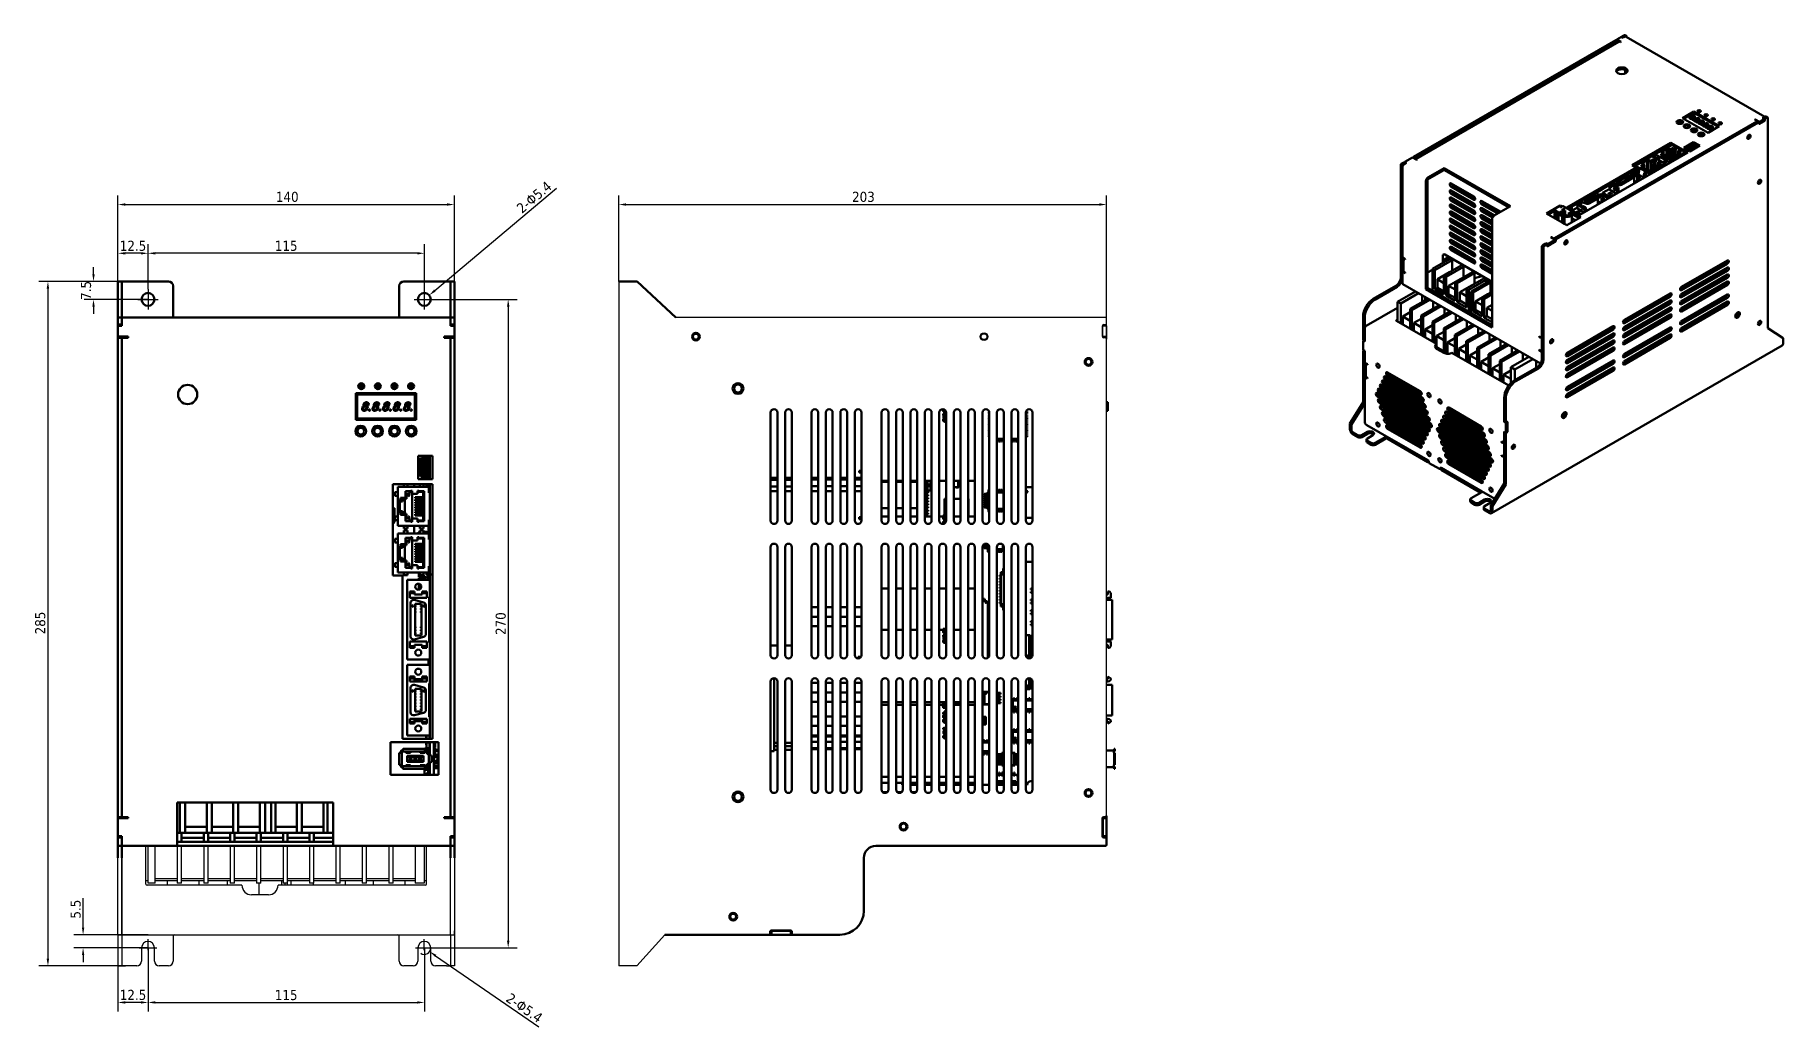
# Model space of a CAD drawing. Header units: millimetres. Extents: x 2121 to 4904, y 892 to 1933.
# Drawn here: x 2210 to 3302, y 1238 to 1857 of the extents above; entities that cross this region are included whole.
import ezdxf

# ---------------------------------------------------------------- set-up
doc = ezdxf.new("R2010")
doc.units = ezdxf.units.MM
doc.header["$LTSCALE"] = 1.8
doc.linetypes.add('CENTER', pattern=[50.8, 31.75, -6.35, 6.35, -6.35])
doc.layers.add('CL', color=1, linetype='CENTER')
for name, color, linetype, lineweight in [('경계(ISO)', 7, 'Continuous', 70), ('외형선(ISO)', 7, 'Continuous', 50), ('치수(ISO)', 7, 'Continuous', 25)]:
    doc.layers.add(name, color=color, linetype=linetype, lineweight=lineweight)
doc.styles.add('주 문자 (ISO)', font='')
doc.styles.add('주 텍스트 (ISO)', font='')
doc.styles.get('주 문자 (ISO)').set_extended_font_data('Tahoma')
doc.styles.get('주 텍스트 (ISO)').set_extended_font_data('Tahoma')
doc.dimstyles.new('기본값 (ISO)', dxfattribs={"dimscale": 1.8, "dimtxt": 3.5, "dimasz": 2.5, "dimexe": 3.175, "dimexo": 0, "dimgap": 0.762, "dimtad": 1, "dimrnd": 1e-08, "dimzin": 0, "dimtxsty": '주 텍스트 (ISO)', "dimcen": 0.09, "dimdle": 10, "dimclrd": 256, "dimclre": 256, "dimclrt": 256, "dimazin": 0, "dimtfac": 1.001486, "dimtmove": 0, "dimatfit": 3, "dimfxl": 1, "dimtolj": 1, "dimtzin": 0, "dimlwd": -1, "dimlwe": -1, "dimarcsym": 0})

msp = doc.modelspace()

# ---------------------------------------------------------------- blocks, each defined once
blk = doc.blocks.new('*D711')
at = {"layer": 'Defpoints', "color": 0}
for p in [(2266.8, 1703.5), (2218.3, 1276), (2266.8, 1276)]:
    blk.add_point(p, dxfattribs=at)
at = {"layer": '치수(ISO)', "color": 7}
for p, q in [((2266.8, 1703.5), (2212.5, 1703.5)), ((2218.3, 1699), (2218.3, 1280.5)), ((2266.8, 1276), (2212.5, 1276))]:
    blk.add_line(p, q, dxfattribs=at)
for points in [[(2219, 1699), (2217.5, 1699), (2218.3, 1703.5)], [(2217.5, 1280.5), (2219, 1280.5), (2218.3, 1276)]]:
    blk.add_solid(points, dxfattribs=at)
at = {"layer": '치수(ISO)', "color": 7, "insert": (2210.3, 1483.1), "char_height": 6.3, "attachment_point": 1, "rotation": 90, "style": '주 문자 (ISO)'}
blk.add_mtext('\\A1;285', dxfattribs=at)
blk = doc.blocks.new('*D712')
at = {"layer": 'Defpoints', "color": 0}
for p in [(2472, 1751.5), (2262, 1667.5), (2472, 1667.5)]:
    blk.add_point(p, dxfattribs=at)
at = {"layer": '치수(ISO)', "color": 7}
for p, q in [((2262, 1667.5), (2262, 1757.2)), ((2472, 1667.5), (2472, 1757.2)), ((2266.5, 1751.5), (2467.5, 1751.5))]:
    blk.add_line(p, q, dxfattribs=at)
for points in [[(2266.5, 1752.3), (2266.5, 1750.8), (2262, 1751.5)], [(2467.5, 1750.8), (2467.5, 1752.3), (2472, 1751.5)]]:
    blk.add_solid(points, dxfattribs=at)
at = {"layer": '치수(ISO)', "color": 7, "insert": (2360.6, 1759.5), "char_height": 6.3, "attachment_point": 1, "style": '주 문자 (ISO)'}
blk.add_mtext('\\A1;140', dxfattribs=at)
blk = doc.blocks.new('*D713')
at = {"layer": 'Defpoints', "color": 0}
for p in [(2879.2, 1751.5), (2574.7, 1703.5), (2879.2, 1667.5)]:
    blk.add_point(p, dxfattribs=at)
at = {"layer": '치수(ISO)', "color": 7}
for p, q in [((2574.7, 1703.5), (2574.7, 1757.2)), ((2879.2, 1667.5), (2879.2, 1757.2)), ((2579.2, 1751.5), (2874.7, 1751.5))]:
    blk.add_line(p, q, dxfattribs=at)
for points in [[(2579.2, 1752.3), (2579.2, 1750.8), (2574.7, 1751.5)], [(2874.7, 1750.8), (2874.7, 1752.3), (2879.2, 1751.5)]]:
    blk.add_solid(points, dxfattribs=at)
at = {"layer": '치수(ISO)', "color": 7, "insert": (2720.3, 1759.5), "char_height": 6.3, "attachment_point": 1, "style": '주 문자 (ISO)'}
blk.add_mtext('\\A1;203', dxfattribs=at)
blk = doc.blocks.new('*D714')
at = {"layer": 'Defpoints', "color": 0}
for p in [(2280.8, 1721.1), (2280.8, 1698.6), (2453.3, 1698.6)]:
    blk.add_point(p, dxfattribs=at)
at = {"layer": '치수(ISO)', "color": 7}
for p, q in [((2280.8, 1698.6), (2280.8, 1726.8)), ((2453.3, 1698.6), (2453.3, 1726.8)), ((2448.8, 1721.1), (2285.3, 1721.1))]:
    blk.add_line(p, q, dxfattribs=at)
for points in [[(2285.3, 1721.8), (2285.3, 1720.3), (2280.8, 1721.1)], [(2448.8, 1720.3), (2448.8, 1721.8), (2453.3, 1721.1)]]:
    blk.add_solid(points, dxfattribs=at)
at = {"layer": '치수(ISO)', "color": 7, "insert": (2367, 1725.7), "char_height": 6.3, "attachment_point": 5, "style": '주 문자 (ISO)'}
blk.add_mtext('\\A1;115', dxfattribs=at)
blk = doc.blocks.new('*D715')
at = {"layer": 'Defpoints', "color": 0}
for p in [(2262, 1721.1), (2262, 1694.6), (2280.8, 1698.6)]:
    blk.add_point(p, dxfattribs=at)
at = {"layer": '치수(ISO)', "color": 7}
for p, q in [((2262, 1694.6), (2262, 1726.8)), ((2280.8, 1698.6), (2280.8, 1726.8)), ((2276.3, 1721.1), (2266.5, 1721.1))]:
    blk.add_line(p, q, dxfattribs=at)
for points in [[(2266.5, 1721.8), (2266.5, 1720.3), (2262, 1721.1)], [(2276.3, 1720.3), (2276.3, 1721.8), (2280.8, 1721.1)]]:
    blk.add_solid(points, dxfattribs=at)
at = {"layer": '치수(ISO)', "color": 7, "insert": (2271.4, 1725.7), "char_height": 6.3, "attachment_point": 5, "style": '주 문자 (ISO)'}
blk.add_mtext('\\A1;12.5', dxfattribs=at)
blk = doc.blocks.new('*D716')
at = {"layer": 'Defpoints', "color": 0}
for p in [(2246.7, 1703.5), (2280.8, 1703.5), (2280.8, 1692.3)]:
    blk.add_point(p, dxfattribs=at)
at = {"layer": '치수(ISO)', "color": 7}
for p, q in [((2280.8, 1703.5), (2241, 1703.5)), ((2246.7, 1708), (2246.7, 1712.5)), ((2280.8, 1692.3), (2241, 1692.3)), ((2246.7, 1687.8), (2246.7, 1683.3))]:
    blk.add_line(p, q, dxfattribs=at)
for points in [[(2246, 1708), (2247.5, 1708), (2246.7, 1703.5)], [(2247.5, 1687.8), (2246, 1687.8), (2246.7, 1692.3)]]:
    blk.add_solid(points, dxfattribs=at)
at = {"layer": '치수(ISO)', "color": 7, "insert": (2242.1, 1697.9), "char_height": 6.3, "attachment_point": 5, "rotation": 90, "style": '주 문자 (ISO)'}
blk.add_mtext('\\A1;7.5', dxfattribs=at)
blk = doc.blocks.new('*D717')
at = {"layer": 'Defpoints', "color": 0}
for p in [(2280.8, 1287.3), (2453.3, 1287.3), (2453.3, 1253.2)]:
    blk.add_point(p, dxfattribs=at)
at = {"layer": '치수(ISO)', "color": 7}
for p, q in [((2280.8, 1287.3), (2280.8, 1247.5)), ((2453.3, 1287.3), (2453.3, 1247.5)), ((2285.3, 1253.2), (2448.8, 1253.2))]:
    blk.add_line(p, q, dxfattribs=at)
for points in [[(2285.3, 1254), (2285.3, 1252.5), (2280.8, 1253.2)], [(2448.8, 1252.5), (2448.8, 1254), (2453.3, 1253.2)]]:
    blk.add_solid(points, dxfattribs=at)
at = {"layer": '치수(ISO)', "color": 7, "insert": (2367, 1257.8), "char_height": 6.3, "attachment_point": 5, "style": '주 문자 (ISO)'}
blk.add_mtext('\\A1;115', dxfattribs=at)
blk = doc.blocks.new('*D718')
at = {"layer": 'Defpoints', "color": 0}
for p in [(2262, 1287.3), (2280.8, 1287.3), (2262, 1253.2)]:
    blk.add_point(p, dxfattribs=at)
at = {"layer": '치수(ISO)', "color": 7}
for p, q in [((2262, 1287.3), (2262, 1247.5)), ((2280.8, 1287.3), (2280.8, 1247.5)), ((2276.3, 1253.2), (2266.5, 1253.2))]:
    blk.add_line(p, q, dxfattribs=at)
for points in [[(2266.5, 1254), (2266.5, 1252.5), (2262, 1253.2)], [(2276.3, 1252.5), (2276.3, 1254), (2280.8, 1253.2)]]:
    blk.add_solid(points, dxfattribs=at)
at = {"layer": '치수(ISO)', "color": 7, "insert": (2271.4, 1257.9), "char_height": 6.3, "attachment_point": 5, "style": '주 문자 (ISO)'}
blk.add_mtext('\\A1;12.5', dxfattribs=at)
blk = doc.blocks.new('*D719')
at = {"layer": 'Defpoints', "color": 0}
for p in [(2240.2, 1295.5), (2280.8, 1295.5), (2280.8, 1287.3)]:
    blk.add_point(p, dxfattribs=at)
at = {"layer": '치수(ISO)', "color": 7}
for p, q in [((2240.2, 1300), (2240.2, 1318.4)), ((2280.8, 1295.5), (2234.5, 1295.5)), ((2280.8, 1287.3), (2234.5, 1287.3)), ((2240.2, 1282.8), (2240.2, 1278.3))]:
    blk.add_line(p, q, dxfattribs=at)
for points in [[(2239.5, 1300), (2241, 1300), (2240.2, 1295.5)], [(2241, 1282.8), (2239.5, 1282.8), (2240.2, 1287.3)]]:
    blk.add_solid(points, dxfattribs=at)
at = {"layer": '치수(ISO)', "color": 7, "insert": (2235.6, 1311.5), "char_height": 6.3, "attachment_point": 5, "rotation": 90, "style": '주 문자 (ISO)'}
blk.add_mtext('\\A1;5.5', dxfattribs=at)
blk = doc.blocks.new('*D720')
at = {"layer": 'Defpoints', "color": 0}
for p in [(2453.3, 1692.3), (2453.3, 1287.3), (2505.6, 1287.3)]:
    blk.add_point(p, dxfattribs=at)
at = {"layer": '치수(ISO)', "color": 7}
for p, q in [((2453.3, 1692.3), (2511.3, 1692.3)), ((2505.6, 1687.8), (2505.6, 1291.8)), ((2453.3, 1287.3), (2511.3, 1287.3))]:
    blk.add_line(p, q, dxfattribs=at)
for points in [[(2506.4, 1687.8), (2504.9, 1687.8), (2505.6, 1692.3)], [(2504.9, 1291.8), (2506.4, 1291.8), (2505.6, 1287.3)]]:
    blk.add_solid(points, dxfattribs=at)
at = {"layer": '치수(ISO)', "color": 7, "insert": (2501, 1489.8), "char_height": 6.3, "attachment_point": 5, "rotation": 90, "style": '주 텍스트 (ISO)'}
blk.add_mtext('\\A1;270', dxfattribs=at)
blk = doc.blocks.new('*D721')
at = {"layer": 'Defpoints', "color": 0}
for p in [(2456.4, 1694.9), (2450.2, 1689.7)]:
    blk.add_point(p, dxfattribs=at)
at = {"layer": '치수(ISO)', "color": 7}
blk.add_line((2459.8, 1697.8), (2535.7, 1761.8), dxfattribs=at)
at = {"layer": '치수(ISO)', "color": 1}
for p, q in [((2453.1, 1692.3), (2453.4, 1692.3)), ((2453.3, 1692.1), (2453.3, 1692.4))]:
    blk.add_line(p, q, dxfattribs=at)
at = {"layer": '치수(ISO)', "color": 7}
blk.add_solid([(2459.3, 1698.4), (2460.3, 1697.2), (2456.4, 1694.9)], dxfattribs=at)
at = {"layer": '치수(ISO)', "color": 7, "insert": (2521.8, 1756.1), "char_height": 6.3, "attachment_point": 5, "rotation": 40.1336, "style": '주 문자 (ISO)'}
blk.add_mtext('\\A1;2-Φ5.4', dxfattribs=at)
blk = doc.blocks.new('*D722')
at = {"layer": 'Defpoints', "color": 0}
for p in [(2449.9, 1289.6), (2456.6, 1285)]:
    blk.add_point(p, dxfattribs=at)
at = {"layer": '치수(ISO)', "color": 7}
for p, q in [((2453.1, 1287.3), (2453.4, 1287.3)), ((2453.3, 1287.1), (2453.3, 1287.4)), ((2460.3, 1282.4), (2524.8, 1237.9))]:
    blk.add_line(p, q, dxfattribs=at)
blk.add_arc((2453.3, 1287.3), 4.05, 235.5987, 0, dxfattribs=at)
blk.add_solid([(2460.7, 1283), (2459.9, 1281.8), (2456.6, 1285)], dxfattribs=at)
at = {"layer": '치수(ISO)', "color": 7, "insert": (2515.7, 1249.8), "char_height": 6.3, "attachment_point": 5, "rotation": 325.3476, "style": '주 문자 (ISO)'}
blk.add_mtext('\\A1;2-Φ5.4', dxfattribs=at)
blk = doc.blocks.new('경계 Default Border')
at = {"layer": '경계(ISO)'}
for p, q in [((74.25, 410), (74.25, 413.9)), ((148.5, 410), (148.5, 413.9)), ((222.75, 410), (222.75, 413.9)), ((371.25, 410), (371.25, 413.9)), ((445.5, 410), (445.5, 413.9)), ((519.75, 410), (519.75, 413.9)), ((10, 350), (6.1, 350)), ((584, 350), (587.9, 350)), ((10, 280), (6.1, 280)), ((584, 280), (587.9, 280)), ((10, 140), (6.1, 140)), ((584, 140), (587.9, 140)), ((10, 70), (6.1, 70)), ((584, 70), (587.9, 70)), ((74.25, 10), (74.25, 6.1)), ((148.5, 10), (148.5, 6.1)), ((222.75, 10), (222.75, 6.1)), ((371.25, 10), (371.25, 6.1)), ((445.5, 10), (445.5, 6.1)), ((519.75, 10), (519.75, 6.1))]:
    blk.add_line(p, q, dxfattribs=at)
at = {"layer": '경계(ISO)', "flags": 128}
for points in [[(297, 420), (297, 410), (294.11, 415), (299.89, 415), (297, 410)], [(10, 10), (10, 410), (584, 410), (584, 10), (10, 10)], [(0, 210), (10, 210), (5, 212.89), (5, 207.11), (10, 210)], [(594, 210), (584, 210), (589, 212.89), (589, 207.11), (584, 210)], [(297, 0), (297, 10), (294.11, 5), (299.89, 5), (297, 10)]]:
    blk.add_lwpolyline(points, dxfattribs=at)
at = {"layer": '경계(ISO)', "char_height": 3.5, "attachment_point": 7, "style": '주 텍스트 (ISO)'}
for s, insert in [('1', (35.98, 410.32)), ('2', (110.29, 410.4)), ('3', (184.51, 410.33)), ('4', (258.85, 410.33)), ('5', (332.9, 410.4)), ('6', (407.29, 410.33)), ('7', (481.56, 410.4)), ('8', (556.09, 410.4)), ('A', (6.94, 383.25)), ('A', (585.24, 383.25)), ('B', (6.85, 313.25)), ('B', (585.15, 313.25)), ('C', (6.57, 243.25)), ('C', (584.87, 243.25)), ('D', (6.56, 173.19)), ('D', (584.86, 173.19)), ('E', (6.78, 103.25)), ('E', (585.08, 103.25)), ('F', (6.36, 33.25)), ('F', (584.66, 33.25)), ('1', (35.98, 6.02)), ('2', (110.29, 6.1)), ('3', (184.51, 6.03)), ('4', (258.85, 6.03)), ('5', (332.9, 6.1)), ('6', (407.29, 6.03)), ('7', (481.56, 6.1)), ('8', (556.09, 6.1))]:
    blk.add_mtext(s, dxfattribs=dict(at, insert=insert))

# ---------------------------------------------------------------- dimensions: what is measured, and where the dimension line sits
at = {"layer": '치수(ISO)', "color": 7}
for base, p1, p2, picture, middle in [((2472.009, 1751.533), (2262.009, 1667.533), (2472.009, 1667.533), '*D712', (2367.009, 1751.533)), ((2262.009, 1253.24), (2280.759, 1287.283), (2262.009, 1287.283), '*D718', (2271.384, 1253.24))]:
    dim = msp.add_linear_dim(base=base, p1=p1, p2=p2, dimstyle='기본값 (ISO)', override={"dimlfac": 0.66667, "dimzin": 8, "dimdsep": 46, "dimtxsty": '주 문자 (ISO)', "dimclrd": 7, "dimclre": 7, "dimclrt": 7, "dimtofl": 0, "dimatfit": 1}, dxfattribs=at)
    dim.commit()
    dim.dimension.update_dxf_attribs({"geometry": picture, "text_midpoint": middle, "dimtype": 160})
for p1, p2, override, picture, middle in [((2450.163, 1689.672), (2456.355, 1694.893), {"dimlfac": 0.66667, "dimzin": 8, "dimdsep": 46, "dimtxsty": '주 문자 (ISO)', "dimclrd": 7, "dimclre": 1, "dimclrt": 7, "dimtofl": 0, "dimatfit": 1}, '*D721', (2524.759, 1752.563)), ((2449.927, 1289.586), (2456.591, 1284.98), {"dimlfac": 0.66667, "dimzin": 8, "dimdsep": 46, "dimtxsty": '주 문자 (ISO)', "dimclrd": 7, "dimclre": 7, "dimclrt": 7, "dimtofl": 0, "dimatfit": 1}, '*D722', (2513.029, 1245.969))]:
    dim = msp.add_diameter_dim_2p(p1=p1, p2=p2, text='2-Φ5.4', dimstyle='기본값 (ISO)', override=override, dxfattribs=at)
    dim.commit()
    dim.dimension.update_dxf_attribs({"geometry": picture, "text_midpoint": middle, "dimtype": 163})
for base, p1, p2, angle, override, picture, middle in [((2879.179, 1751.533), (2574.679, 1703.533), (2879.179, 1667.533), 180, {"dimlfac": 0.66667, "dimzin": 8, "dimdsep": 46, "dimtxsty": '주 문자 (ISO)', "dimclrd": 7, "dimclre": 7, "dimclrt": 7, "dimtofl": 0, "dimatfit": 1}, '*D713', (2726.929, 1751.533)), ((2218.256, 1276.033), (2266.809, 1703.533), (2266.809, 1276.033), 90, {"dimlfac": 0.66667, "dimzin": 8, "dimdsep": 46, "dimtxsty": '주 문자 (ISO)', "dimclrd": 7, "dimclre": 7, "dimclrt": 7, "dimtofl": 0, "dimatfit": 1}, '*D711', (2218.256, 1489.783)), ((2246.707, 1703.533), (2280.759, 1692.283), (2280.759, 1703.533), 90, {"dimlfac": 0.66667, "dimzin": 8, "dimdsep": 46, "dimtxsty": '주 문자 (ISO)', "dimclrd": 7, "dimclre": 7, "dimclrt": 7, "dimtofl": 0, "dimatfit": 1}, '*D716', (2246.707, 1697.908)), ((2505.62, 1287.283), (2453.259, 1692.283), (2453.259, 1287.283), 90, {"dimdec": 2, "dimlfac": 0.66667, "dimzin": 8, "dimdsep": 46, "dimclrd": 7, "dimclre": 7, "dimclrt": 7, "dimtofl": 0, "dimatfit": 1}, '*D720', (2505.62, 1489.783))]:
    dim = msp.add_linear_dim(base=base, p1=p1, p2=p2, angle=angle, dimstyle='기본값 (ISO)', override=override, dxfattribs=at)
    dim.commit()
    dim.dimension.update_dxf_attribs({"geometry": picture, "text_midpoint": middle, "dimtype": 160})
for base, p1, p2, picture, middle in [((2262.009, 1721.052), (2280.759, 1698.643), (2262.009, 1694.593), '*D715', (2271.384, 1725.705)), ((2280.759, 1721.08), (2453.259, 1698.643), (2280.759, 1698.643), '*D714', (2367.009, 1725.678)), ((2453.259, 1253.243), (2280.759, 1287.283), (2453.259, 1287.283), '*D717', (2367.009, 1257.841))]:
    dim = msp.add_linear_dim(base=base, p1=p1, p2=p2, dimstyle='기본값 (ISO)', override={"dimlfac": 0.66667, "dimzin": 8, "dimdsep": 46, "dimtxsty": '주 문자 (ISO)', "dimclrd": 7, "dimclre": 7, "dimclrt": 7, "dimtofl": 0, "dimatfit": 1}, dxfattribs=at)
    dim.commit()
    dim.dimension.update_dxf_attribs({"geometry": picture, "text_midpoint": middle})
dim = msp.add_linear_dim(base=(2240.223, 1295.533), p1=(2280.759, 1287.283), p2=(2280.759, 1295.533), angle=90, dimstyle='기본값 (ISO)', override={"dimlfac": 0.66667, "dimzin": 8, "dimdsep": 46, "dimtxsty": '주 문자 (ISO)', "dimclrd": 7, "dimclre": 7, "dimclrt": 7, "dimtofl": 0, "dimatfit": 1}, dxfattribs=at)
dim.commit()
dim.dimension.update_dxf_attribs({"geometry": '*D719', "text_midpoint": (2235.636, 1311.458)})

# ---------------------------------------------------------------- linework, layer by layer
at = {"layer": 'CL', "color": 7}
for p, q in [((2274.399, 1692.283), (2287.119, 1692.283)), ((2280.759, 1698.643), (2280.759, 1685.923)), ((2446.899, 1692.283), (2459.619, 1692.283)), ((2453.259, 1698.643), (2453.259, 1685.923))]:
    msp.add_line(p, q, dxfattribs=at)
at = {"layer": '외형선(ISO)'}
for p, q in [((3200.635, 1856.277), (3197.772, 1854.623)), ((3201.654, 1855.689), (3200.635, 1856.277)), ((3201.272, 1856.644), (3202.545, 1857.379)), ((3201.654, 1855.689), (3202.545, 1856.203)), ((3202.29, 1856.056), (3203.563, 1856.791)), ((3202.77, 1857.401), (3203.788, 1856.813)), ((3290.157, 1806.259), (3203.49, 1856.297)), ((3203.881, 1856.607), (3203.881, 1856.071)), ((3070.811, 1781.322), (3197.135, 1854.256)), ((3071.829, 1780.734), (3198.153, 1853.668)), ((3198.863, 1853.174), (3071.975, 1779.915)), ((3198.378, 1853.69), (3197.36, 1854.278)), ((3197.772, 1854.623), (3200.444, 1853.08)), ((3197.772, 1854.623), (3197.772, 1854.041)), ((3198.472, 1852.97), (3198.472, 1853.484)), ((3198.554, 1852.996), (3198.472, 1853.043)), ((3200.126, 1852.896), (3199.808, 1853.08)), ((3200.444, 1853.08), (3200.126, 1852.896)), ((3202.863, 1833.375), (3202.863, 1835.676)), ((3285.212, 1803.405), (3158.888, 1730.471)), ((3286.231, 1802.817), (3159.906, 1729.883)), ((3235.58, 1802.225), (3235.777, 1802.339)), ((3235.777, 1802.122), (3235.777, 1802.596)), ((3238.297, 1802.122), (3238.297, 1802.596)), ((3238.297, 1802.339), (3238.494, 1802.225)), ((3238.787, 1805.517), (3245.788, 1809.559)), ((3254.697, 1796.332), (3238.787, 1805.517)), ((3239.424, 1805.15), (3245.788, 1808.824)), ((3243.059, 1805.625), (3243.059, 1806.359)), ((3243.659, 1806.735), (3243.362, 1806.647)), ((3243.639, 1806.488), (3243.935, 1806.575)), ((3244.766, 1806.096), (3244.47, 1806.008)), ((3244.532, 1806.777), (3244.532, 1806.794)), ((3244.663, 1804.557), (3244.663, 1805.292)), ((3244.746, 1805.848), (3245.044, 1805.935)), ((3244.894, 1805.409), (3244.75, 1805.366)), ((3244.948, 1805.185), (3245.095, 1805.227)), ((3245.095, 1804.492), (3244.948, 1804.451)), ((3245.044, 1805.41), (3245.044, 1805.935)), ((3245.179, 1804.568), (3245.179, 1805.303)), ((3245.343, 1805.481), (3245.343, 1806.216)), ((3245.788, 1809.559), (3261.698, 1800.373)), ((3245.788, 1809.559), (3245.788, 1808.824)), ((3245.788, 1808.824), (3261.061, 1800.006)), ((3245.824, 1804.028), (3245.824, 1804.763)), ((3246.424, 1805.138), (3246.128, 1805.051)), ((3246.404, 1804.891), (3246.701, 1804.979)), ((3246.524, 1805.839), (3246.524, 1806.573)), ((3247.531, 1804.499), (3247.235, 1804.411)), ((3247.297, 1805.18), (3247.297, 1805.198)), ((3247.428, 1802.96), (3247.428, 1803.695)), ((3247.511, 1804.252), (3247.81, 1804.339)), ((3247.659, 1803.813), (3247.515, 1803.77)), ((3247.713, 1803.589), (3247.86, 1803.631)), ((3247.86, 1802.896), (3247.713, 1802.854)), ((3247.81, 1803.814), (3247.81, 1804.339)), ((3247.944, 1802.972), (3247.944, 1803.707)), ((3248.108, 1803.885), (3248.108, 1804.62)), ((3248.589, 1802.432), (3248.589, 1803.166)), ((3249.19, 1803.542), (3248.893, 1803.454)), ((3249.012, 1809.314), (3249.215, 1809.197)), ((3249.169, 1803.295), (3249.466, 1803.382)), ((3249.289, 1804.242), (3249.289, 1804.977)), ((3250.297, 1802.903), (3250, 1802.815)), ((3250.062, 1803.584), (3250.062, 1803.601)), ((3250.194, 1801.364), (3250.194, 1802.099)), ((3250.276, 1802.655), (3250.575, 1802.742)), ((3250.425, 1802.216), (3250.28, 1802.173)), ((3250.478, 1801.992), (3250.625, 1802.034)), ((3250.625, 1801.299), (3250.478, 1801.258)), ((3250.575, 1802.217), (3250.575, 1802.742)), ((3250.709, 1801.375), (3250.709, 1802.11)), ((3250.873, 1802.288), (3250.873, 1803.023)), ((3251.354, 1800.835), (3251.354, 1801.57)), ((3251.955, 1801.945), (3251.658, 1801.858)), ((3251.934, 1801.698), (3252.231, 1801.786)), ((3252.054, 1802.646), (3252.054, 1803.38)), ((3253.062, 1801.306), (3252.765, 1801.218)), ((3252.828, 1801.987), (3252.828, 1802.005)), ((3253.042, 1801.059), (3253.34, 1801.146)), ((3253.34, 1800.621), (3253.34, 1801.146)), ((3253.407, 1806.777), (3253.61, 1806.659)), ((3253.639, 1800.692), (3253.639, 1801.427)), ((3254.819, 1801.049), (3254.819, 1801.784)), ((3283.876, 1804.544), (3284.194, 1804.727)), ((3284.194, 1804.36), (3283.876, 1804.544)), ((3284.194, 1804.727), (3286.867, 1803.184)), ((3284.194, 1804.36), (3284.194, 1804.727)), ((3286.456, 1802.839), (3285.437, 1803.427)), ((3286.549, 1802.119), (3286.549, 1802.633)), ((3286.867, 1802.008), (3286.549, 1802.192)), ((3289.731, 1804.837), (3286.867, 1803.184)), ((3286.867, 1802.008), (3289.731, 1803.662)), ((3289.731, 1803.588), (3286.867, 1801.935)), ((3286.867, 1803.184), (3286.867, 1802.008)), ((3289.604, 1805.94), (3288.713, 1805.425)), ((3288.713, 1805.425), (3289.731, 1804.837)), ((3290.622, 1806.528), (3289.349, 1805.793)), ((3289.731, 1803.662), (3289.731, 1804.837)), ((3290.049, 1804.654), (3290.049, 1804.139)), ((3291.64, 1805.94), (3290.367, 1805.205)), ((3291.865, 1805.962), (3290.847, 1806.55)), ((3291.958, 1674.365), (3291.958, 1805.756)), ((3207.318, 1776.068), (3231.501, 1790.03)), ((3231.501, 1790.03), (3231.501, 1788.855)), ((3231.501, 1790.03), (3242.001, 1783.968)), ((3239.519, 1786.944), (3245.692, 1790.508)), ((3240.247, 1800.143), (3239.758, 1799.861)), ((3239.855, 1799.777), (3240.232, 1799.995)), ((3240.232, 1799.55), (3240.232, 1800.024)), ((3242.752, 1799.55), (3242.752, 1800.024)), ((3242.752, 1799.995), (3243.129, 1799.777)), ((3244.208, 1797.294), (3244.704, 1797.58)), ((3244.702, 1797.571), (3244.213, 1797.289)), ((3244.49, 1797.081), (3244.687, 1797.195)), ((3244.687, 1796.978), (3244.687, 1797.452)), ((3245.692, 1790.508), (3249.511, 1788.303)), ((3245.692, 1790.508), (3245.692, 1789.556)), ((3247.207, 1796.978), (3247.207, 1797.452)), ((3247.207, 1797.195), (3247.404, 1797.081)), ((3249.156, 1794.999), (3248.668, 1794.717)), ((3248.944, 1794.509), (3249.142, 1794.623)), ((3249.142, 1794.406), (3249.142, 1794.88)), ((3251.662, 1794.406), (3251.662, 1794.88)), ((3251.662, 1794.623), (3251.859, 1794.509)), ((3252.959, 1799.767), (3252.959, 1800.502)), ((3253.19, 1800.62), (3253.045, 1800.577)), ((3253.244, 1800.396), (3253.39, 1800.438)), ((3253.39, 1799.703), (3253.244, 1799.661)), ((3253.475, 1799.779), (3253.475, 1800.514)), ((3254.12, 1799.239), (3254.12, 1799.973)), ((3254.72, 1800.349), (3254.423, 1800.261)), ((3261.698, 1800.373), (3254.697, 1796.332)), ((3254.7, 1800.102), (3254.996, 1800.189)), ((3255.827, 1799.71), (3255.53, 1799.622)), ((3255.593, 1800.391), (3255.593, 1800.408)), ((3255.724, 1798.171), (3255.724, 1798.906)), ((3255.807, 1799.462), (3256.105, 1799.549)), ((3255.955, 1799.023), (3255.81, 1798.98)), ((3256.009, 1798.799), (3256.155, 1798.841)), ((3256.155, 1798.106), (3256.009, 1798.065)), ((3256.105, 1799.024), (3256.105, 1799.549)), ((3256.24, 1798.182), (3256.24, 1798.917)), ((3256.404, 1799.095), (3256.404, 1799.83)), ((3257.584, 1799.453), (3257.584, 1800.187)), ((3070.174, 1780.955), (3065.401, 1778.199)), ((3072.847, 1779.412), (3070.174, 1780.955)), ((3072.847, 1779.779), (3073.165, 1779.595)), ((3073.165, 1779.595), (3072.847, 1779.412)), ((3242.001, 1783.968), (3174.543, 1745.021)), ((3231.501, 1788.855), (3208.336, 1775.48)), ((3213.169, 1777.804), (3216.115, 1779.505)), ((3216.406, 1779.057), (3213.82, 1777.564)), ((3216.115, 1779.649), (3219.752, 1781.749)), ((3216.115, 1779.649), (3216.843, 1779.229)), ((3216.115, 1779.649), (3216.115, 1779.505)), ((3216.843, 1779.085), (3216.115, 1779.505)), ((3217.134, 1778.637), (3216.406, 1779.057)), ((3216.406, 1779.057), (3216.406, 1773.187)), ((3217.57, 1779.649), (3216.843, 1779.229)), ((3217.57, 1779.505), (3216.843, 1779.085)), ((3216.843, 1779.229), (3216.843, 1779.085)), ((3217.845, 1779.048), (3217.134, 1778.637)), ((3218.863, 1778.902), (3217.57, 1779.649)), ((3217.57, 1779.649), (3217.57, 1779.505)), ((3218.863, 1778.759), (3217.57, 1779.505)), ((3217.845, 1779.048), (3218.912, 1778.432)), ((3217.845, 1779.048), (3217.845, 1777.928)), ((3220.561, 1779.882), (3218.863, 1778.902)), ((3219.809, 1779.305), (3218.863, 1778.759)), ((3218.863, 1778.902), (3218.863, 1778.759)), ((3219.955, 1779.221), (3218.904, 1778.614)), ((3219.752, 1781.749), (3227.964, 1777.008)), ((3220.561, 1779.738), (3219.809, 1779.305)), ((3219.955, 1779.221), (3219.809, 1779.305)), ((3219.955, 1779.221), (3219.955, 1778.178)), ((3222.016, 1779.042), (3220.561, 1779.882)), ((3220.561, 1779.882), (3220.561, 1779.738)), ((3220.561, 1779.738), (3221.66, 1779.104)), ((3221.028, 1779.206), (3221.49, 1778.406)), ((3221.753, 1782.725), (3221.318, 1782.976)), ((3221.49, 1779.006), (3221.66, 1779.104)), ((3221.927, 1778.754), (3221.49, 1779.006)), ((3221.49, 1779.006), (3221.49, 1777.547)), ((3222.016, 1778.899), (3221.66, 1779.104)), ((3221.753, 1782.904), (3225.39, 1785.004)), ((3221.753, 1782.904), (3229.965, 1778.163)), ((3221.753, 1780.594), (3221.753, 1782.904)), ((3222.177, 1778.899), (3221.927, 1778.754)), ((3222.177, 1779.136), (3222.016, 1779.042)), ((3222.016, 1779.042), (3222.016, 1778.899)), ((3222.177, 1778.992), (3222.016, 1778.899)), ((3222.5, 1778.949), (3222.177, 1779.136)), ((3222.177, 1779.136), (3222.177, 1778.992)), ((3222.376, 1778.877), (3222.177, 1778.992)), ((3222.299, 1778.828), (3222.177, 1778.899)), ((3222.177, 1778.899), (3222.177, 1778.665)), ((3222.336, 1783.564), (3222.616, 1783.402)), ((3222.339, 1778.856), (3222.5, 1778.949)), ((3223.1, 1784.005), (3223.38, 1783.843)), ((3224.34, 1780.944), (3224.34, 1780.518)), ((3226.683, 1783.417), (3224.986, 1782.437)), ((3224.986, 1782.437), (3226.441, 1781.597)), ((3225.111, 1782.365), (3225.738, 1782.728)), ((3225.39, 1785.004), (3226.118, 1784.584)), ((3226.118, 1784.584), (3225.39, 1784.164)), ((3225.39, 1784.164), (3226.683, 1783.417)), ((3225.515, 1784.932), (3228.462, 1786.633)), ((3226.118, 1784.44), (3225.515, 1784.092)), ((3226.683, 1783.273), (3225.738, 1782.728)), ((3225.883, 1782.644), (3225.738, 1782.728)), ((3226.177, 1785.314), (3225.773, 1785.548)), ((3225.883, 1782.644), (3226.934, 1783.25)), ((3225.883, 1782.644), (3225.883, 1782.132)), ((3225.939, 1782.041), (3226.072, 1781.811)), ((3226.118, 1784.584), (3226.118, 1784.44)), ((3228.753, 1786.185), (3226.166, 1784.692)), ((3226.166, 1784.692), (3226.894, 1784.272)), ((3226.894, 1784.272), (3226.182, 1783.861)), ((3227.249, 1783.245), (3226.182, 1783.861)), ((3226.21, 1781.731), (3226.255, 1781.757)), ((3226.255, 1781.757), (3226.692, 1781.505)), ((3226.441, 1781.597), (3226.279, 1781.504)), ((3226.279, 1781.504), (3226.603, 1781.317)), ((3226.441, 1781.454), (3226.404, 1781.432)), ((3226.441, 1781.597), (3226.441, 1781.454)), ((3226.692, 1781.505), (3226.485, 1781.386)), ((3226.603, 1781.317), (3226.764, 1781.411)), ((3226.683, 1783.417), (3226.683, 1783.273)), ((3226.692, 1781.505), (3226.692, 1781.369)), ((3226.791, 1786.136), (3227.195, 1785.902)), ((3226.894, 1784.272), (3226.894, 1783.451)), ((3228.358, 1780.585), (3226.904, 1781.425)), ((3227.096, 1783.157), (3226.934, 1783.25)), ((3226.934, 1783.25), (3226.934, 1781.407)), ((3227.096, 1783.157), (3227.249, 1783.245)), ((3227.096, 1783.157), (3227.096, 1781.314)), ((3227.249, 1783.245), (3227.249, 1781.225)), ((3227.555, 1786.577), (3227.959, 1786.343)), ((3228.057, 1780.477), (3228.219, 1780.571)), ((3228.057, 1780.477), (3228.381, 1780.291)), ((3228.219, 1780.427), (3228.182, 1780.406)), ((3228.263, 1780.359), (3228.47, 1780.478)), ((3228.299, 1780.38), (3228.287, 1780.411)), ((3228.381, 1780.291), (3228.542, 1780.384)), ((3228.404, 1780.528), (3228.432, 1780.457)), ((3228.462, 1786.777), (3232.099, 1788.877)), ((3228.462, 1786.777), (3229.189, 1786.357)), ((3228.462, 1786.777), (3228.462, 1786.633)), ((3229.189, 1786.213), (3228.462, 1786.633)), ((3230.042, 1779.57), (3228.47, 1780.478)), ((3228.542, 1780.384), (3229.997, 1779.544)), ((3229.48, 1785.765), (3228.753, 1786.185)), ((3228.753, 1786.185), (3228.753, 1780.315)), ((3229.48, 1784.645), (3229.027, 1784.907)), ((3229.027, 1780.156), (3229.027, 1784.907)), ((3229.916, 1786.777), (3229.189, 1786.357)), ((3229.916, 1786.633), (3229.189, 1786.213)), ((3229.189, 1786.357), (3229.189, 1786.213)), ((3230.191, 1786.176), (3229.48, 1785.765)), ((3229.48, 1785.765), (3229.48, 1784.645)), ((3230.191, 1785.056), (3229.48, 1784.645)), ((3229.739, 1784.795), (3229.739, 1779.746)), ((3231.21, 1786.03), (3229.916, 1786.777)), ((3229.916, 1786.777), (3229.916, 1786.633)), ((3231.21, 1785.887), (3229.916, 1786.633)), ((3230.805, 1780.166), (3229.916, 1779.652)), ((3229.916, 1779.652), (3230.051, 1779.575)), ((3229.916, 1779.643), (3229.916, 1779.652)), ((3229.965, 1778.163), (3231.581, 1779.096)), ((3229.997, 1779.544), (3237.918, 1784.117)), ((3230.191, 1786.176), (3231.258, 1785.56)), ((3230.191, 1786.176), (3230.191, 1785.056)), ((3230.805, 1780.166), (3230.94, 1780.088)), ((3232.907, 1787.01), (3231.21, 1786.03)), ((3232.155, 1786.433), (3231.21, 1785.887)), ((3231.21, 1786.03), (3231.21, 1785.887)), ((3232.301, 1786.349), (3231.25, 1785.742)), ((3231.25, 1785.742), (3231.412, 1785.649)), ((3231.258, 1785.56), (3231.412, 1785.649)), ((3231.258, 1785.56), (3231.258, 1780.272)), ((3231.581, 1778.953), (3231.347, 1778.817)), ((3231.412, 1785.649), (3231.412, 1781.636)), ((3233.351, 1782.942), (3231.412, 1781.822)), ((3233.044, 1782.578), (3231.412, 1781.636)), ((3231.452, 1778.766), (3231.678, 1778.897)), ((3231.78, 1788.693), (3231.501, 1788.855)), ((3231.581, 1779.096), (3231.581, 1778.953)), ((3231.856, 1778.938), (3231.581, 1779.096)), ((3231.581, 1778.953), (3231.732, 1778.866)), ((3231.732, 1778.039), (3231.732, 1778.866)), ((3231.856, 1778.938), (3238.968, 1783.044)), ((3231.856, 1778.938), (3231.856, 1778.111)), ((3232.099, 1788.877), (3240.31, 1784.136)), ((3232.907, 1786.867), (3232.155, 1786.433)), ((3232.301, 1786.349), (3232.155, 1786.433)), ((3232.301, 1786.349), (3232.301, 1785.306)), ((3232.403, 1784.145), (3233.222, 1784.386)), ((3232.462, 1784.078), (3232.403, 1784.145)), ((3232.403, 1783.268), (3232.403, 1784.145)), ((3232.462, 1783.201), (3232.403, 1783.268)), ((3233.222, 1784.386), (3232.417, 1785.781)), ((3233.319, 1784.33), (3232.462, 1784.078)), ((3232.462, 1783.201), (3232.462, 1784.078)), ((3233.319, 1783.453), (3232.462, 1783.201)), ((3232.485, 1785.821), (3233.319, 1784.377)), ((3234.362, 1786.17), (3232.907, 1787.01)), ((3232.907, 1787.01), (3232.907, 1786.867)), ((3232.907, 1786.867), (3234.006, 1786.232)), ((3233.044, 1782.578), (3233.044, 1781.303)), ((3233.044, 1782.578), (3233.836, 1782.121)), ((3233.319, 1784.33), (3233.222, 1784.386)), ((3233.319, 1784.377), (3233.836, 1784.675)), ((3233.319, 1784.377), (3233.319, 1784.33)), ((3233.319, 1783.453), (3233.319, 1784.33)), ((3233.319, 1783.453), (3233.836, 1783.752)), ((3233.351, 1783.472), (3233.351, 1782.942)), ((3233.836, 1782.662), (3233.351, 1782.942)), ((3233.374, 1786.334), (3233.836, 1785.534)), ((3233.836, 1786.134), (3234.006, 1786.232)), ((3234.273, 1785.882), (3233.836, 1786.134)), ((3233.836, 1786.134), (3233.836, 1784.675)), ((3233.836, 1784.675), (3233.836, 1783.752)), ((3233.836, 1783.752), (3233.836, 1782.121)), ((3234.033, 1782.845), (3233.987, 1783.4)), ((3234.362, 1786.027), (3234.006, 1786.232)), ((3234.873, 1782.359), (3234.033, 1782.845)), ((3234.057, 1784.069), (3234.5, 1785.727)), ((3234.523, 1786.027), (3234.273, 1785.882)), ((3234.273, 1785.882), (3234.273, 1784.876)), ((3234.273, 1782.706), (3234.273, 1782.013)), ((3234.523, 1786.264), (3234.362, 1786.17)), ((3234.362, 1786.17), (3234.362, 1786.027)), ((3234.523, 1786.12), (3234.362, 1786.027)), ((3234.847, 1786.077), (3234.523, 1786.264)), ((3234.523, 1786.264), (3234.523, 1786.12)), ((3234.722, 1786.005), (3234.523, 1786.12)), ((3234.645, 1785.956), (3234.523, 1786.027)), ((3234.523, 1786.027), (3234.523, 1785.793)), ((3234.523, 1782.562), (3234.523, 1782.157)), ((3234.685, 1785.984), (3234.847, 1786.077)), ((3235.512, 1783.229), (3235.955, 1784.887)), ((3236.051, 1784.828), (3235.629, 1783.247)), ((3236.051, 1784.855), (3236.301, 1785)), ((3237.624, 1783.947), (3236.051, 1784.855)), ((3236.051, 1784.855), (3236.051, 1783.039)), ((3236.072, 1784.906), (3236.059, 1784.86)), ((3236.14, 1785.144), (3236.301, 1785.237)), ((3236.22, 1785.047), (3236.14, 1785)), ((3236.22, 1785.047), (3236.301, 1785.093)), ((3236.301, 1785), (3236.22, 1785.047)), ((3236.301, 1785.093), (3236.301, 1785.237)), ((3236.625, 1785.05), (3236.301, 1785.237)), ((3236.5, 1784.979), (3236.301, 1785.093)), ((3236.463, 1784.957), (3236.625, 1785.05)), ((3237.918, 1784.117), (3236.463, 1784.957)), ((3236.463, 1784.957), (3236.463, 1784.813)), ((3237.793, 1784.045), (3236.463, 1784.813)), ((3237.352, 1783.945), (3236.463, 1783.432)), ((3236.463, 1783.432), (3236.597, 1783.355)), ((3236.463, 1783.432), (3236.463, 1783.277)), ((3237.486, 1783.868), (3237.352, 1783.945)), ((3240.31, 1784.136), (3238.694, 1783.203)), ((3238.968, 1783.044), (3238.694, 1783.203)), ((3238.928, 1783.194), (3238.818, 1783.131)), ((3240.148, 1783.899), (3238.928, 1783.194)), ((3238.928, 1783.194), (3238.993, 1783.157)), ((3238.968, 1783.044), (3238.968, 1782.217)), ((3240.213, 1783.861), (3238.993, 1783.157)), ((3238.993, 1782.231), (3238.993, 1783.157)), ((3243.338, 1784.739), (3239.519, 1786.944)), ((3240.148, 1783.899), (3240.213, 1783.861)), ((3240.213, 1783.861), (3240.213, 1782.936)), ((3240.31, 1784.136), (3240.31, 1782.992)), ((3240.983, 1783.38), (3240.31, 1783.768)), ((3240.31, 1783.474), (3240.728, 1783.233)), ((3240.894, 1786.562), (3240.537, 1786.356)), ((3240.894, 1786.889), (3240.894, 1786.15)), ((3240.894, 1783.431), (3240.894, 1783.329)), ((3241.078, 1787.146), (3245.088, 1789.461)), ((3241.585, 1786.339), (3241.078, 1786.632)), ((3245.247, 1789.369), (3241.237, 1787.054)), ((3241.237, 1786.723), (3241.744, 1786.431)), ((3245.342, 1789.204), (3241.333, 1786.889)), ((3241.832, 1786.552), (3242.298, 1786.821)), ((3242.04, 1786.444), (3241.842, 1786.558)), ((3242.279, 1786.582), (3241.915, 1786.372)), ((3242.316, 1786.232), (3242.028, 1786.232)), ((3242.029, 1786.362), (3242.317, 1786.362)), ((3242.198, 1786.535), (3242.181, 1786.754)), ((3242.425, 1786.76), (3242.455, 1786.36)), ((3242.997, 1785.902), (3242.506, 1786.186)), ((3242.606, 1786.411), (3242.542, 1786.374)), ((3242.542, 1786.33), (3242.542, 1786.374)), ((3245.406, 1788.028), (3242.606, 1786.411)), ((3242.606, 1786.411), (3243.051, 1786.154)), ((3242.665, 1786.278), (3243.156, 1785.994)), ((3242.685, 1787.045), (3243.99, 1787.798)), ((3242.73, 1786.483), (3242.685, 1787.045)), ((3243.306, 1786.595), (3243.051, 1786.448)), ((3243.051, 1786.448), (3243.306, 1786.301)), ((3243.051, 1786.154), (3243.306, 1786.301)), ((3243.097, 1786.048), (3243.051, 1786.154)), ((3243.097, 1786.048), (3243.065, 1786.047)), ((3243.239, 1785.957), (3243.097, 1786.048)), ((3243.306, 1786.595), (3243.306, 1786.301)), ((3243.306, 1786.595), (3243.56, 1786.448)), ((3243.306, 1786.301), (3243.369, 1786.232)), ((3249.511, 1788.303), (3243.338, 1784.739)), ((3243.369, 1786.232), (3243.624, 1786.379)), ((3243.815, 1786.889), (3243.56, 1786.742)), ((3243.56, 1786.742), (3243.815, 1786.595)), ((3243.56, 1786.448), (3243.815, 1786.595)), ((3243.624, 1786.379), (3243.56, 1786.448)), ((3243.729, 1785.994), (3247.083, 1787.93)), ((3243.815, 1786.889), (3243.815, 1786.595)), ((3243.815, 1786.889), (3244.069, 1786.742)), ((3243.815, 1786.595), (3243.879, 1786.526)), ((3243.879, 1786.526), (3244.133, 1786.673)), ((3247.242, 1787.839), (3243.888, 1785.902)), ((3243.99, 1787.798), (3243.945, 1787.185)), ((3244.324, 1787.183), (3244.069, 1787.036)), ((3244.069, 1787.036), (3244.324, 1786.889)), ((3244.069, 1786.742), (3244.324, 1786.889)), ((3244.133, 1786.673), (3244.069, 1786.742)), ((3244.218, 1787.342), (3244.251, 1787.814)), ((3244.244, 1787.717), (3244.379, 1787.795)), ((3244.324, 1787.183), (3244.324, 1786.889)), ((3244.324, 1787.183), (3244.579, 1787.036)), ((3244.324, 1786.889), (3244.388, 1786.82)), ((3244.377, 1788.022), (3244.843, 1788.291)), ((3244.379, 1787.795), (3244.825, 1788.052)), ((3244.388, 1786.82), (3244.642, 1786.967)), ((3244.833, 1787.477), (3244.579, 1787.33)), ((3244.579, 1787.33), (3244.833, 1787.183)), ((3244.579, 1787.036), (3244.833, 1787.183)), ((3244.642, 1786.967), (3244.579, 1787.036)), ((3244.744, 1788.005), (3244.727, 1788.224)), ((3244.833, 1787.477), (3244.833, 1787.183)), ((3244.833, 1787.477), (3245.088, 1787.33)), ((3244.833, 1787.183), (3244.897, 1787.114)), ((3244.897, 1787.114), (3245.151, 1787.261)), ((3244.97, 1788.229), (3245, 1787.83)), ((3245.342, 1787.771), (3245.088, 1787.624)), ((3245.088, 1787.624), (3245.342, 1787.477)), ((3245.088, 1787.33), (3245.342, 1787.477)), ((3245.151, 1787.261), (3245.088, 1787.33)), ((3245.342, 1787.771), (3245.342, 1787.477)), ((3245.342, 1787.771), (3245.597, 1787.624)), ((3245.342, 1787.477), (3245.406, 1787.408)), ((3245.851, 1787.771), (3245.406, 1788.028)), ((3245.406, 1787.408), (3245.66, 1787.555)), ((3245.597, 1787.624), (3245.851, 1787.771)), ((3245.66, 1787.555), (3245.597, 1787.624)), ((3246.231, 1788.911), (3245.724, 1789.204)), ((3246.326, 1789.076), (3245.82, 1789.369)), ((3245.851, 1787.771), (3245.966, 1787.705)), ((3245.966, 1787.705), (3246.127, 1787.379)), ((3245.979, 1789.461), (3246.486, 1789.168)), ((3246.311, 1788.635), (3246.31, 1788.801)), ((3246.446, 1788.746), (3246.445, 1788.912)), ((3246.987, 1788.096), (3246.496, 1788.379)), ((3247.083, 1788.261), (3246.591, 1788.545)), ((3246.67, 1788.913), (3246.671, 1788.746)), ((3248.492, 1787.716), (3246.671, 1788.767)), ((3246.751, 1788.637), (3247.242, 1788.353)), ((3247.426, 1788.096), (3247.426, 1787.1)), ((3062.856, 1706.184), (3062.856, 1776.362)), ((3063.174, 1776.913), (3064.765, 1777.832)), ((3063.874, 1775.774), (3063.874, 1705.596)), ((3063.874, 1718.456), (3063.874, 1774.599)), ((3064.192, 1776.325), (3065.783, 1777.244)), ((3064.99, 1777.854), (3065.915, 1777.32)), ((3065.21, 1776.913), (3066.419, 1777.611)), ((3066.419, 1777.611), (3065.401, 1778.199)), ((3065.401, 1778.199), (3065.401, 1777.617)), ((3089.648, 1772.945), (3079.529, 1767.103)), ((3079.847, 1768.463), (3089.966, 1774.305)), ((3089.966, 1773.129), (3079.847, 1767.287)), ((3089.966, 1774.305), (3089.966, 1773.129)), ((3089.966, 1774.305), (3131.332, 1750.422)), ((3130.314, 1749.834), (3089.966, 1773.129)), ((3090.284, 1772.945), (3130.314, 1749.834)), ((3166.588, 1749.614), (3209.863, 1774.599)), ((3195.848, 1765.724), (3201.505, 1768.991)), ((3197.303, 1765.177), (3205.685, 1770.017)), ((3207.325, 1769.071), (3198.942, 1764.231)), ((3201.505, 1768.991), (3204.738, 1770.857)), ((3203.388, 1768.317), (3203.641, 1768.464)), ((3203.388, 1766.798), (3203.388, 1768.317)), ((3203.515, 1768.244), (3203.388, 1768.317)), ((3203.768, 1768.39), (3203.515, 1768.244)), ((3203.515, 1766.871), (3203.515, 1768.244)), ((3203.641, 1768.464), (3203.768, 1768.39)), ((3203.768, 1768.39), (3203.768, 1767.018)), ((3204.54, 1770.321), (3204.05, 1770.039)), ((3204.719, 1769.935), (3204.05, 1770.039)), ((3204.196, 1768.784), (3204.45, 1768.93)), ((3204.196, 1767.264), (3204.196, 1768.784)), ((3204.323, 1768.711), (3204.196, 1768.784)), ((3204.54, 1770.135), (3204.305, 1769.999)), ((3204.577, 1768.857), (3204.323, 1768.711)), ((3204.323, 1767.338), (3204.323, 1768.711)), ((3204.45, 1768.93), (3204.577, 1768.857)), ((3204.54, 1770.321), (3204.719, 1769.935)), ((3204.54, 1770.135), (3204.54, 1770.321)), ((3204.54, 1770.135), (3204.626, 1769.949)), ((3204.577, 1768.857), (3204.577, 1767.484)), ((3205.004, 1769.25), (3205.258, 1769.397)), ((3205.004, 1767.731), (3205.004, 1769.25)), ((3205.131, 1769.177), (3205.004, 1769.25)), ((3205.385, 1769.324), (3205.131, 1769.177)), ((3205.131, 1767.804), (3205.131, 1769.177)), ((3205.258, 1769.397), (3205.385, 1769.324)), ((3205.385, 1769.324), (3205.385, 1767.951)), ((3208.13, 1768.149), (3205.546, 1766.657)), ((3205.685, 1770.017), (3207.325, 1769.071)), ((3205.685, 1770.017), (3205.685, 1768.124)), ((3205.87, 1771.117), (3205.738, 1771.041)), ((3205.87, 1771.417), (3207.082, 1772.117)), ((3210.396, 1768.804), (3205.87, 1771.417)), ((3205.87, 1771.023), (3205.87, 1771.417)), ((3206.536, 1770.72), (3208.311, 1768.945)), ((3208.335, 1771.394), (3207.082, 1772.117)), ((3209.863, 1774.599), (3207.318, 1776.068)), ((3209.863, 1773.423), (3207.342, 1771.967)), ((3207.931, 1771.16), (3208.335, 1771.394)), ((3207.931, 1771.16), (3209.951, 1769.994)), ((3208.335, 1771.394), (3208.739, 1771.16)), ((3208.464, 1764.696), (3208.464, 1768.615)), ((3208.739, 1771.16), (3208.739, 1770.694)), ((3209.992, 1770.997), (3209.103, 1770.484)), ((3209.407, 1775.776), (3213.044, 1777.876)), ((3209.407, 1775.776), (3217.619, 1771.035)), ((3209.407, 1774.862), (3209.407, 1775.776)), ((3209.407, 1770.66), (3209.407, 1773.16)), ((3209.863, 1773.423), (3209.863, 1774.599)), ((3210.355, 1770.227), (3209.951, 1769.994)), ((3213.721, 1768.844), (3209.992, 1770.997)), ((3211.608, 1769.504), (3210.355, 1770.227)), ((3210.396, 1768.804), (3211.608, 1769.504)), ((3210.396, 1765.72), (3210.396, 1768.804)), ((3212.012, 1768.804), (3211.204, 1768.337)), ((3211.204, 1768.337), (3211.204, 1766.187)), ((3211.608, 1769.504), (3212.012, 1769.271)), ((3211.994, 1773.816), (3211.994, 1773.39)), ((3212.012, 1769.271), (3212.012, 1768.804)), ((3214.337, 1776.289), (3212.64, 1775.309)), ((3212.64, 1775.309), (3214.095, 1774.469)), ((3212.765, 1775.237), (3213.392, 1775.6)), ((3213.044, 1777.876), (3213.772, 1777.456)), ((3213.772, 1777.456), (3213.044, 1777.036)), ((3213.044, 1777.036), (3214.337, 1776.289)), ((3213.772, 1777.312), (3213.169, 1776.964)), ((3214.337, 1776.145), (3213.392, 1775.6)), ((3213.537, 1775.516), (3213.392, 1775.6)), ((3213.537, 1775.516), (3214.588, 1776.122)), ((3213.537, 1775.516), (3213.537, 1775.004)), ((3213.593, 1774.913), (3213.726, 1774.683)), ((3214.763, 1768.242), (3213.721, 1768.844)), ((3213.772, 1777.456), (3213.772, 1777.312)), ((3213.82, 1777.564), (3214.548, 1777.144)), ((3214.548, 1777.144), (3213.836, 1776.733)), ((3214.903, 1776.117), (3213.836, 1776.733)), ((3213.864, 1774.603), (3213.909, 1774.629)), ((3213.909, 1774.629), (3214.345, 1774.377)), ((3214.095, 1774.469), (3213.933, 1774.376)), ((3213.933, 1774.376), (3214.257, 1774.189)), ((3214.095, 1774.326), (3214.058, 1774.304)), ((3214.095, 1774.469), (3214.095, 1774.326)), ((3214.345, 1774.377), (3214.139, 1774.257)), ((3214.257, 1774.189), (3214.418, 1774.283)), ((3214.337, 1776.289), (3214.337, 1776.145)), ((3214.345, 1774.377), (3214.345, 1774.241)), ((3214.548, 1777.144), (3214.548, 1776.323)), ((3216.012, 1773.457), (3214.558, 1774.296)), ((3214.75, 1776.029), (3214.588, 1776.122)), ((3214.588, 1776.122), (3214.588, 1774.279)), ((3214.75, 1776.029), (3214.903, 1776.117)), ((3214.75, 1776.029), (3214.75, 1774.186)), ((3214.903, 1776.117), (3214.903, 1774.097)), ((3215.711, 1773.349), (3215.873, 1773.443)), ((3215.711, 1773.349), (3216.035, 1773.163)), ((3215.873, 1773.299), (3215.836, 1773.278)), ((3215.917, 1773.231), (3216.124, 1773.35)), ((3215.953, 1773.252), (3215.941, 1773.283)), ((3216.035, 1773.163), (3216.196, 1773.256)), ((3216.058, 1773.4), (3216.086, 1773.328)), ((3217.696, 1772.442), (3216.124, 1773.35)), ((3216.196, 1773.256), (3217.651, 1772.416)), ((3216.196, 1771.39), (3216.196, 1770.963)), ((3217.134, 1777.517), (3216.681, 1777.779)), ((3216.681, 1773.028), (3216.681, 1777.779)), ((3217.134, 1778.637), (3217.134, 1777.517)), ((3217.845, 1777.928), (3217.134, 1777.517)), ((3217.392, 1777.667), (3217.392, 1772.618)), ((3218.459, 1773.038), (3217.57, 1772.524)), ((3217.57, 1772.524), (3217.704, 1772.447)), ((3217.57, 1772.515), (3217.57, 1772.524)), ((3217.619, 1771.035), (3219.235, 1771.968)), ((3217.619, 1769.891), (3217.619, 1771.035)), ((3217.651, 1772.416), (3225.572, 1776.989)), ((3219.001, 1771.689), (3217.78, 1770.985)), ((3217.78, 1770.985), (3217.78, 1769.984)), ((3217.78, 1770.985), (3217.845, 1770.947)), ((3219.065, 1771.652), (3217.845, 1770.947)), ((3217.845, 1770.021), (3217.845, 1770.947)), ((3218.459, 1773.038), (3218.593, 1772.96)), ((3218.904, 1778.614), (3219.065, 1778.521)), ((3218.912, 1778.432), (3219.065, 1778.521)), ((3218.912, 1778.432), (3218.912, 1773.144)), ((3219.235, 1771.824), (3219.001, 1771.689)), ((3219.001, 1771.689), (3219.065, 1771.652)), ((3219.009, 1771.694), (3219.106, 1771.638)), ((3219.065, 1778.521), (3219.065, 1774.508)), ((3221.005, 1775.814), (3219.065, 1774.694)), ((3220.698, 1775.45), (3219.065, 1774.508)), ((3219.065, 1771.652), (3219.065, 1770.726)), ((3219.106, 1771.638), (3219.332, 1771.768)), ((3219.106, 1770.749), (3219.106, 1771.638)), ((3219.235, 1771.968), (3219.235, 1771.824)), ((3219.51, 1771.81), (3219.235, 1771.968)), ((3219.235, 1771.824), (3219.386, 1771.738)), ((3219.386, 1770.911), (3219.386, 1771.738)), ((3219.51, 1771.81), (3226.622, 1775.916)), ((3219.51, 1771.81), (3219.51, 1770.983)), ((3220.057, 1777.017), (3220.876, 1777.258)), ((3220.116, 1776.95), (3220.057, 1777.017)), ((3220.057, 1776.14), (3220.057, 1777.017)), ((3220.116, 1776.073), (3220.057, 1776.14)), ((3220.876, 1777.258), (3220.071, 1778.653)), ((3220.973, 1777.202), (3220.116, 1776.95)), ((3220.116, 1776.073), (3220.116, 1776.95)), ((3220.973, 1776.325), (3220.116, 1776.073)), ((3220.139, 1778.693), (3220.973, 1777.249)), ((3220.698, 1775.45), (3220.698, 1774.175)), ((3220.698, 1775.45), (3221.49, 1774.993)), ((3220.973, 1777.202), (3220.876, 1777.258)), ((3220.973, 1777.249), (3221.49, 1777.547)), ((3220.973, 1777.249), (3220.973, 1777.202)), ((3220.973, 1776.325), (3220.973, 1777.202)), ((3220.973, 1776.325), (3221.49, 1776.624)), ((3221.005, 1776.344), (3221.005, 1775.814)), ((3221.49, 1775.534), (3221.005, 1775.814)), ((3221.49, 1777.547), (3221.49, 1776.624)), ((3221.49, 1776.624), (3221.49, 1774.993)), ((3221.687, 1775.717), (3221.641, 1776.272)), ((3222.527, 1775.231), (3221.687, 1775.717)), ((3221.711, 1776.941), (3222.154, 1778.599)), ((3221.927, 1778.754), (3221.927, 1777.748)), ((3221.927, 1775.578), (3221.927, 1774.885)), ((3222.177, 1775.434), (3222.177, 1775.029)), ((3223.166, 1776.101), (3223.608, 1777.759)), ((3223.705, 1777.7), (3223.283, 1776.119)), ((3223.705, 1777.727), (3223.955, 1777.872)), ((3225.277, 1776.819), (3223.705, 1777.727)), ((3223.705, 1777.727), (3223.705, 1775.911)), ((3223.725, 1777.778), (3223.713, 1777.732)), ((3223.794, 1778.016), (3223.955, 1778.109)), ((3223.874, 1777.919), (3223.794, 1777.872)), ((3223.874, 1777.919), (3223.955, 1777.965)), ((3223.955, 1777.872), (3223.874, 1777.919)), ((3223.955, 1777.965), (3223.955, 1778.109)), ((3224.279, 1777.922), (3223.955, 1778.109)), ((3224.154, 1777.851), (3223.955, 1777.965)), ((3224.117, 1777.829), (3224.279, 1777.922)), ((3225.572, 1776.989), (3224.117, 1777.829)), ((3224.117, 1777.829), (3224.117, 1777.685)), ((3225.447, 1776.917), (3224.117, 1777.685)), ((3225.006, 1776.817), (3224.117, 1776.304)), ((3224.117, 1776.304), (3224.251, 1776.227)), ((3224.117, 1776.304), (3224.117, 1776.149)), ((3225.14, 1776.74), (3225.006, 1776.817)), ((3227.964, 1777.008), (3226.348, 1776.075)), ((3226.622, 1775.916), (3226.348, 1776.075)), ((3226.582, 1776.066), (3226.472, 1776.003)), ((3227.802, 1776.771), (3226.582, 1776.066)), ((3226.582, 1776.066), (3226.647, 1776.029)), ((3226.622, 1775.916), (3226.622, 1775.089)), ((3227.867, 1776.733), (3226.647, 1776.029)), ((3226.647, 1775.103), (3226.647, 1776.029)), ((3227.802, 1776.771), (3227.867, 1776.733)), ((3227.867, 1776.733), (3227.867, 1775.807)), ((3227.964, 1777.008), (3227.964, 1775.863)), ((3228.542, 1778.518), (3228.542, 1778.091)), ((3229.965, 1777.019), (3229.965, 1778.163)), ((3231.347, 1778.817), (3230.126, 1778.113)), ((3230.126, 1778.113), (3230.126, 1777.112)), ((3230.126, 1778.113), (3230.191, 1778.075)), ((3231.412, 1778.78), (3230.191, 1778.075)), ((3230.191, 1777.149), (3230.191, 1778.075)), ((3231.347, 1778.817), (3231.412, 1778.78)), ((3231.355, 1778.822), (3231.452, 1778.766)), ((3231.412, 1778.78), (3231.412, 1777.854)), ((3231.452, 1777.877), (3231.452, 1778.766)), ((3078.511, 1698.615), (3078.511, 1766.148)), ((3079.529, 1767.103), (3079.529, 1709.05)), ((3079.529, 1766.736), (3079.529, 1699.203)), ((3094.357, 1764.715), (3108.485, 1756.558)), ((3108.485, 1754.5), (3094.357, 1762.657)), ((3094.357, 1760.306), (3108.485, 1752.149)), ((3108.485, 1750.091), (3094.357, 1758.248)), ((3095.375, 1763.245), (3109.367, 1755.167)), ((3095.375, 1758.836), (3109.367, 1750.758)), ((3095.694, 1763.061), (3096.457, 1763.502)), ((3095.694, 1758.652), (3096.457, 1759.093)), ((3096.457, 1762.621), (3097.221, 1763.061)), ((3096.457, 1758.211), (3097.221, 1758.652)), ((3098.239, 1762.474), (3097.476, 1762.033)), ((3098.239, 1758.064), (3097.476, 1757.624)), ((3099.512, 1760.857), (3100.276, 1761.298)), ((3100.276, 1760.416), (3101.039, 1760.857)), ((3102.058, 1760.269), (3101.294, 1759.828)), ((3103.33, 1758.652), (3104.094, 1759.093)), ((3104.094, 1758.211), (3104.858, 1758.652)), ((3105.876, 1758.064), (3105.112, 1757.624)), ((3175.744, 1754.117), (3182.21, 1757.85)), ((3181.521, 1757.032), (3182.006, 1757.312)), ((3182.249, 1756.892), (3181.521, 1757.032)), ((3181.642, 1757.008), (3182.006, 1757.218)), ((3182.006, 1757.312), (3182.249, 1756.892)), ((3182.006, 1757.218), (3182.006, 1757.312)), ((3182.006, 1757.218), (3182.188, 1756.903)), ((3183.898, 1758.432), (3183.209, 1758.034)), ((3184.008, 1757.714), (3185.783, 1755.939)), ((3184.491, 1759.074), (3185.744, 1758.351)), ((3192.759, 1763.548), (3184.751, 1758.924)), ((3186.211, 1757.687), (3185.582, 1757.324)), ((3185.582, 1757.324), (3185.582, 1756.951)), ((3185.623, 1756.928), (3187.463, 1757.99)), ((3185.744, 1758.351), (3186.211, 1757.687)), ((3187.463, 1757.99), (3192.235, 1755.235)), ((3189.017, 1756.461), (3187.764, 1757.184)), ((3193.423, 1761.431), (3188.816, 1758.771)), ((3188.816, 1758.771), (3192.545, 1756.618)), ((3188.816, 1758.771), (3188.816, 1757.209)), ((3192.615, 1763.298), (3193.019, 1763.998)), ((3193.868, 1762.574), (3192.615, 1763.298)), ((3192.615, 1762.831), (3192.615, 1763.298)), ((3192.615, 1762.831), (3193.868, 1762.108)), ((3193.019, 1763.998), (3194.231, 1764.698)), ((3193.019, 1763.998), (3194.272, 1763.274)), ((3193.423, 1760.685), (3193.423, 1762.364)), ((3196.506, 1758.905), (3193.423, 1760.685)), ((3194.272, 1763.274), (3193.868, 1762.574)), ((3193.868, 1762.108), (3193.868, 1762.574)), ((3194.676, 1762.574), (3193.868, 1762.108)), ((3194.231, 1764.698), (3198.757, 1762.084)), ((3194.272, 1763.274), (3194.676, 1763.508)), ((3195.513, 1765.138), (3194.491, 1764.548)), ((3196.696, 1762.341), (3194.676, 1763.508)), ((3194.676, 1763.508), (3194.676, 1762.574)), ((3195.513, 1763.958), (3195.513, 1765.258)), ((3196.292, 1762.108), (3195.888, 1761.408)), ((3195.888, 1761.408), (3195.888, 1760.941)), ((3197.141, 1760.685), (3195.888, 1761.408)), ((3197.141, 1760.218), (3195.888, 1760.941)), ((3199.159, 1763.661), (3196.085, 1764.686)), ((3196.696, 1762.341), (3196.292, 1762.108)), ((3196.292, 1762.108), (3197.545, 1761.385)), ((3197.548, 1758.303), (3196.506, 1758.905)), ((3197.141, 1760.685), (3197.545, 1761.385)), ((3197.141, 1760.218), (3197.141, 1760.685)), ((3197.949, 1760.685), (3197.141, 1760.218)), ((3198.942, 1764.231), (3197.303, 1765.177)), ((3197.545, 1761.385), (3198.757, 1762.084)), ((3197.73, 1765.051), (3197.984, 1765.197)), ((3197.73, 1765.051), (3197.857, 1764.978)), ((3197.73, 1764.93), (3197.73, 1765.051)), ((3197.857, 1764.978), (3198.111, 1765.124)), ((3197.857, 1764.978), (3197.857, 1764.857)), ((3197.949, 1758.534), (3197.949, 1760.685)), ((3198.111, 1765.124), (3197.984, 1765.197)), ((3198.111, 1764.711), (3198.111, 1765.124)), ((3198.538, 1765.517), (3198.792, 1765.664)), ((3198.538, 1765.517), (3198.665, 1765.444)), ((3198.538, 1764.464), (3198.538, 1765.517)), ((3198.665, 1765.444), (3198.919, 1765.591)), ((3198.665, 1765.444), (3198.665, 1764.391)), ((3198.757, 1762.084), (3198.757, 1759.001)), ((3199.159, 1759.742), (3198.757, 1759.875)), ((3198.919, 1765.591), (3198.792, 1765.664)), ((3198.919, 1764.244), (3198.919, 1765.591)), ((3199.347, 1765.984), (3199.6, 1766.131)), ((3199.473, 1765.911), (3199.347, 1765.984)), ((3199.347, 1764.465), (3199.347, 1765.984)), ((3199.727, 1766.057), (3199.473, 1765.911)), ((3199.473, 1764.538), (3199.473, 1765.911)), ((3199.6, 1766.131), (3199.727, 1766.057)), ((3199.727, 1766.057), (3199.727, 1764.684)), ((3205.546, 1766.657), (3200.539, 1763.766)), ((3208.952, 1766.091), (3208.464, 1766.373)), ((3209.995, 1765.489), (3208.952, 1766.091)), ((3094.357, 1755.897), (3108.485, 1747.74)), ((3108.485, 1745.682), (3094.357, 1753.839)), ((3094.357, 1751.488), (3108.485, 1743.331)), ((3108.485, 1741.273), (3094.357, 1749.43)), ((3094.357, 1747.079), (3108.485, 1738.922)), ((3095.375, 1754.427), (3109.367, 1746.349)), ((3095.375, 1750.018), (3109.367, 1741.94)), ((3095.694, 1754.243), (3096.457, 1754.684)), ((3096.457, 1753.802), (3097.221, 1754.243)), ((3098.239, 1753.655), (3097.476, 1753.214)), ((3099.512, 1756.448), (3100.276, 1756.889)), ((3099.512, 1752.039), (3100.276, 1752.48)), ((3100.276, 1756.007), (3101.039, 1756.448)), ((3102.058, 1755.86), (3101.294, 1755.419)), ((3103.33, 1754.243), (3104.094, 1754.684)), ((3104.094, 1753.802), (3104.858, 1754.243)), ((3105.876, 1753.655), (3105.112, 1753.214)), ((3107.149, 1756.448), (3107.403, 1756.595)), ((3113.449, 1753.692), (3125.222, 1746.895)), ((3123.441, 1745.866), (3113.449, 1751.635)), ((3113.449, 1749.283), (3121.404, 1744.69)), ((3120.149, 1743.357), (3113.449, 1747.225)), ((3114.467, 1752.222), (3124.459, 1746.454)), ((3114.467, 1747.813), (3120.731, 1744.197)), ((3131.332, 1750.422), (3121.213, 1744.58)), ((3153.86, 1745.939), (3162.452, 1750.9)), ((3158.756, 1747.59), (3154.879, 1745.352)), ((3158.745, 1747.519), (3158.745, 1747.225)), ((3158.756, 1747.703), (3158.756, 1747.563)), ((3158.756, 1747.182), (3158.756, 1743.113)), ((3158.824, 1747.63), (3159.015, 1747.74)), ((3158.824, 1747.409), (3164.329, 1744.231)), ((3158.824, 1747.115), (3164.329, 1743.937)), ((3158.872, 1748.695), (3158.872, 1748.401)), ((3158.888, 1747.887), (3159.206, 1748.071)), ((3158.951, 1748.805), (3161.752, 1750.422)), ((3159.142, 1748.475), (3158.951, 1748.585)), ((3159.142, 1748.181), (3158.951, 1748.291)), ((3159.461, 1747.924), (3159.206, 1748.071)), ((3159.206, 1747.777), (3159.461, 1747.924)), ((3159.24, 1747.762), (3165.127, 1744.363)), ((3159.715, 1746.307), (3159.715, 1742.559)), ((3159.874, 1746.215), (3159.715, 1746.307)), ((3160.32, 1745.958), (3159.874, 1746.215)), ((3160.32, 1745.958), (3160.32, 1746.252)), ((3161.946, 1746.272), (3161.946, 1746.2)), ((3162.324, 1750.312), (3162.133, 1750.422)), ((3162.639, 1747.04), (3162.264, 1746.823)), ((3162.452, 1750.9), (3163.489, 1750.301)), ((3162.452, 1750.9), (3162.452, 1750.208)), ((3162.706, 1750.091), (3162.579, 1750.018)), ((3162.961, 1749.944), (3162.643, 1749.761)), ((3163.664, 1746.015), (3162.709, 1746.566)), ((3162.709, 1745.8), (3162.709, 1746.566)), ((3162.864, 1747.062), (3163.31, 1746.805)), ((3164.039, 1746.232), (3163.085, 1746.783)), ((3163.279, 1749.834), (3163.088, 1749.944)), ((3163.788, 1750.496), (3163.597, 1750.385)), ((3163.915, 1748.732), (3163.915, 1746.303)), ((3164.075, 1748.64), (3163.915, 1748.732)), ((3164.52, 1748.387), (3164.075, 1748.644)), ((3164.17, 1750.496), (3169.675, 1747.317)), ((3164.264, 1746.254), (3164.583, 1746.07)), ((3164.52, 1748.75), (3164.52, 1748.387)), ((3164.902, 1748.309), (3164.771, 1748.385)), ((3164.774, 1748.811), (3164.774, 1748.53)), ((3164.902, 1748.166), (3164.902, 1748.53)), ((3165.347, 1747.909), (3164.902, 1748.166)), ((3165.506, 1747.813), (3165.347, 1747.905)), ((3165.347, 1747.905), (3165.347, 1747.905)), ((3165.506, 1745.533), (3165.506, 1747.813)), ((3174.543, 1745.021), (3166.588, 1749.614)), ((3172.828, 1752.04), (3167.606, 1749.026)), ((3167.734, 1744.549), (3167.734, 1746.527)), ((3167.734, 1746.527), (3167.893, 1746.435)), ((3168.338, 1746.182), (3167.893, 1746.439)), ((3168.338, 1746.182), (3168.338, 1746.546)), ((3168.72, 1746.105), (3168.59, 1746.18)), ((3168.593, 1746.325), (3168.593, 1746.607)), ((3168.72, 1746.325), (3168.72, 1745.962)), ((3169.035, 1749.11), (3169.482, 1749.084)), ((3169.105, 1749.863), (3169.105, 1749.891)), ((3169.42, 1746.582), (3169.166, 1746.436)), ((3169.166, 1746.436), (3169.251, 1746.386)), ((3169.251, 1746.386), (3169.251, 1745.425)), ((3169.506, 1746.533), (3169.42, 1746.582)), ((3169.675, 1747.097), (3169.484, 1746.987)), ((3169.675, 1746.803), (3169.484, 1746.693)), ((3169.5, 1748.415), (3169.513, 1748.414)), ((3169.555, 1749.706), (3169.555, 1749.86)), ((3169.555, 1747.901), (3169.555, 1748.741)), ((3169.611, 1746.766), (3175.18, 1743.551)), ((3169.611, 1745.37), (3169.611, 1746.386)), ((3169.754, 1746.913), (3169.754, 1747.207)), ((3169.771, 1747.776), (3173.139, 1749.72)), ((3172.511, 1751.224), (3172.978, 1752.427)), ((3173.764, 1750.501), (3172.511, 1751.224)), ((3172.978, 1752.427), (3174.231, 1751.704)), ((3173.139, 1750.861), (3173.139, 1748.974)), ((3177.265, 1746.592), (3173.139, 1748.974)), ((3174.802, 1751.76), (3173.549, 1752.483)), ((3175.409, 1753.531), (3173.572, 1752.47)), ((3174.231, 1751.704), (3173.764, 1750.501)), ((3174.392, 1750.864), (3173.764, 1750.501)), ((3174.392, 1750.49), (3175.039, 1750.864)), ((3174.392, 1750.49), (3174.392, 1750.864)), ((3175.896, 1749.622), (3174.392, 1750.49)), ((3175.039, 1751.237), (3175.039, 1750.864)), ((3175.039, 1750.864), (3176.133, 1750.232)), ((3175.079, 1750.84), (3175.409, 1751.031)), ((3175.409, 1750.65), (3175.409, 1753.651)), ((3175.784, 1749.334), (3176.251, 1750.537)), ((3177.037, 1748.611), (3175.784, 1749.334)), ((3179.055, 1752.054), (3175.981, 1753.079)), ((3177.504, 1749.814), (3176.251, 1750.537)), ((3178.075, 1749.87), (3176.823, 1750.594)), ((3177.504, 1749.814), (3177.037, 1748.611)), ((3177.037, 1748.611), (3177.665, 1748.974)), ((3177.199, 1753.57), (3183.157, 1757.01)), ((3178.838, 1752.624), (3177.199, 1753.57)), ((3177.626, 1753.444), (3177.88, 1753.59)), ((3177.626, 1753.444), (3177.753, 1753.371)), ((3177.626, 1753.324), (3177.626, 1753.444)), ((3177.665, 1746.824), (3177.665, 1748.974)), ((3177.753, 1753.371), (3178.007, 1753.517)), ((3177.753, 1753.25), (3177.753, 1753.371)), ((3177.88, 1753.59), (3178.007, 1753.517)), ((3178.007, 1753.517), (3178.007, 1753.104)), ((3178.312, 1747.197), (3178.312, 1749.347)), ((3179.055, 1748.135), (3178.312, 1748.382)), ((3178.435, 1753.911), (3178.688, 1754.057)), ((3178.435, 1753.911), (3178.561, 1753.837)), ((3178.435, 1752.857), (3178.435, 1753.911)), ((3178.561, 1753.837), (3178.815, 1753.984)), ((3178.561, 1752.784), (3178.561, 1753.837)), ((3178.688, 1754.057), (3178.815, 1753.984)), ((3178.815, 1753.984), (3178.815, 1752.637)), ((3184.796, 1756.064), (3178.838, 1752.624)), ((3179.243, 1754.377), (3179.497, 1754.524)), ((3179.243, 1754.377), (3179.37, 1754.304)), ((3179.243, 1752.858), (3179.243, 1754.377)), ((3179.37, 1754.304), (3179.624, 1754.45)), ((3179.37, 1752.931), (3179.37, 1754.304)), ((3179.497, 1754.524), (3179.624, 1754.45)), ((3179.624, 1754.45), (3179.624, 1753.078)), ((3180.051, 1754.844), (3180.305, 1754.99)), ((3180.051, 1754.844), (3180.178, 1754.771)), ((3180.051, 1753.324), (3180.051, 1754.844)), ((3180.178, 1754.771), (3180.432, 1754.917)), ((3180.178, 1753.398), (3180.178, 1754.771)), ((3180.305, 1754.99), (3180.432, 1754.917)), ((3180.432, 1754.917), (3180.432, 1753.544)), ((3185.601, 1755.142), (3180.435, 1752.159)), ((3180.859, 1755.31), (3181.113, 1755.457)), ((3180.859, 1755.31), (3180.986, 1755.237)), ((3180.859, 1753.791), (3180.859, 1755.31)), ((3180.986, 1755.237), (3181.24, 1755.384)), ((3180.986, 1753.864), (3180.986, 1755.237)), ((3181.113, 1755.457), (3181.24, 1755.384)), ((3181.24, 1755.384), (3181.24, 1754.011)), ((3181.667, 1755.777), (3181.921, 1755.924)), ((3181.667, 1755.777), (3181.794, 1755.704)), ((3181.667, 1754.258), (3181.667, 1755.777)), ((3181.794, 1755.704), (3182.048, 1755.85)), ((3181.794, 1754.331), (3181.794, 1755.704)), ((3181.921, 1755.924), (3182.048, 1755.85)), ((3182.048, 1755.85), (3182.048, 1754.477)), ((3182.476, 1756.244), (3182.73, 1756.39)), ((3182.476, 1756.244), (3182.603, 1756.17)), ((3182.476, 1754.724), (3182.476, 1756.244)), ((3182.603, 1756.17), (3182.856, 1756.317)), ((3182.603, 1754.798), (3182.603, 1756.17)), ((3182.73, 1756.39), (3182.856, 1756.317)), ((3182.856, 1756.317), (3182.856, 1754.944)), ((3183.157, 1757.01), (3183.157, 1755.118)), ((3183.157, 1757.01), (3184.796, 1756.064)), ((3184.936, 1756.786), (3184.936, 1756.951)), ((3185.582, 1756.951), (3185.068, 1756.654)), ((3186.956, 1755.411), (3185.428, 1756.293)), ((3185.582, 1756.951), (3187.004, 1756.13)), ((3185.936, 1751.689), (3185.936, 1755.609)), ((3185.936, 1753.76), (3187.808, 1752.679)), ((3186.956, 1755.784), (3186.956, 1755.411)), ((3188.209, 1755.061), (3188.209, 1752.911)), ((3188.856, 1755.434), (3189.484, 1755.797)), ((3188.856, 1755.434), (3188.856, 1753.284)), ((3189.484, 1755.797), (3189.017, 1756.461)), ((3192.545, 1756.618), (3193.588, 1756.016)), ((3108.485, 1736.864), (3094.357, 1745.021)), ((3094.357, 1742.669), (3108.485, 1734.513)), ((3108.485, 1732.455), (3094.357, 1740.612)), ((3094.357, 1738.26), (3108.485, 1730.104)), ((3108.485, 1728.046), (3094.357, 1736.203)), ((3095.375, 1745.609), (3109.367, 1737.531)), ((3095.375, 1741.2), (3109.367, 1733.122)), ((3095.375, 1736.791), (3109.367, 1728.713)), ((3113.449, 1744.874), (3119.877, 1741.163)), ((3119.877, 1739.105), (3113.449, 1742.816)), ((3113.449, 1740.465), (3119.877, 1736.754)), ((3119.877, 1734.696), (3113.449, 1738.407)), ((3113.449, 1736.056), (3119.877, 1732.345)), ((3114.467, 1743.404), (3119.877, 1740.281)), ((3114.467, 1738.995), (3119.877, 1735.872)), ((3119.273, 1740.63), (3119.273, 1741.512)), ((3119.273, 1736.221), (3119.273, 1737.103)), ((3119.877, 1742.265), (3119.877, 1674.733)), ((3166.588, 1738.591), (3153.86, 1745.939)), ((3159.97, 1745.108), (3159.97, 1742.412)), ((3160.233, 1742.336), (3160.21, 1742.274)), ((3161.306, 1741.717), (3160.233, 1742.336)), ((3160.42, 1742.644), (3161.184, 1742.203)), ((3160.468, 1742.304), (3160.718, 1742.396)), ((3161.232, 1741.863), (3160.468, 1742.304)), ((3160.702, 1746.031), (3160.702, 1745.737)), ((3161.147, 1745.48), (3160.702, 1745.737)), ((3160.778, 1742.438), (3160.719, 1742.404)), ((3161.306, 1745.388), (3161.147, 1745.48)), ((3161.157, 1742.647), (3161.306, 1742.757)), ((3161.306, 1741.641), (3161.306, 1745.388)), ((3162.391, 1745.943), (3162.391, 1746.015)), ((3163.362, 1745.822), (3163.001, 1746.03)), ((3163.346, 1745.464), (3163.346, 1745.392)), ((3163.533, 1740.355), (3163.533, 1744.102)), ((3163.533, 1744.102), (3163.693, 1744.011)), ((3163.664, 1745.208), (3163.664, 1745.28)), ((3164.138, 1743.753), (3163.693, 1744.011)), ((3163.788, 1740.208), (3163.788, 1742.903)), ((3164.02, 1740.573), (3163.788, 1740.707)), ((3163.979, 1740.685), (3163.903, 1740.641)), ((3164.937, 1745.28), (3163.982, 1745.831)), ((3163.982, 1745.024), (3163.982, 1745.831)), ((3163.982, 1741.036), (3163.982, 1741.25)), ((3163.982, 1741.009), (3163.982, 1741.009)), ((3164.002, 1745.013), (3164.002, 1745.015)), ((3164.002, 1741.051), (3164.002, 1741.102)), ((3164.002, 1740.584), (3164.002, 1740.621)), ((3164.052, 1740.132), (3164.028, 1740.069)), ((3165.135, 1739.506), (3164.052, 1740.132)), ((3164.138, 1744.047), (3164.138, 1743.753)), ((3164.239, 1740.44), (3165.002, 1739.999)), ((3164.286, 1740.1), (3164.537, 1740.191)), ((3165.05, 1739.659), (3164.286, 1740.1)), ((3164.631, 1745.089), (3164.287, 1745.287)), ((3165.312, 1745.497), (3164.358, 1746.048)), ((3164.393, 1743.91), (3164.393, 1743.904)), ((3164.52, 1743.533), (3164.52, 1743.891)), ((3164.965, 1743.276), (3164.52, 1743.533)), ((3164.619, 1744.729), (3164.619, 1744.657)), ((3164.711, 1744.231), (3164.902, 1744.341)), ((3164.711, 1743.937), (3164.902, 1744.047)), ((3164.937, 1744.473), (3164.937, 1744.545)), ((3164.965, 1744.011), (3165.22, 1744.157)), ((3165.051, 1743.961), (3164.965, 1744.011)), ((3164.965, 1743.276), (3165.051, 1743.226)), ((3164.975, 1740.442), (3165.135, 1740.561)), ((3165.135, 1739.43), (3165.135, 1743.19)), ((3165.22, 1744.157), (3165.305, 1744.108)), ((3166.21, 1744.545), (3165.255, 1745.096)), ((3165.255, 1744.458), (3165.255, 1745.096)), ((3165.305, 1744.108), (3167.235, 1744.108)), ((3167.235, 1743.9), (3165.305, 1743.9)), ((3165.537, 1745.519), (3165.855, 1745.335)), ((3165.921, 1744.344), (3165.542, 1744.563)), ((3166.585, 1744.762), (3165.63, 1745.313)), ((3175.18, 1743.551), (3166.588, 1738.591)), ((3166.655, 1744.288), (3167.03, 1744.505)), ((3166.81, 1744.784), (3167.255, 1744.527)), ((3167.235, 1744.108), (3167.288, 1744.139)), ((3167.288, 1744.139), (3167.543, 1743.992)), ((3167.349, 1744.321), (3167.349, 1744.32)), ((3169.291, 1745.447), (3167.381, 1744.345)), ((3167.543, 1743.992), (3167.489, 1743.961)), ((3167.606, 1744.323), (3167.797, 1744.213)), ((3167.606, 1744.029), (3167.797, 1743.919)), ((3168.179, 1744.213), (3169.707, 1745.094)), ((3168.179, 1743.919), (3169.707, 1744.8)), ((3168.712, 1746.109), (3168.712, 1745.642)), ((3169.165, 1745.705), (3168.72, 1745.962)), ((3169.165, 1745.701), (3169.251, 1745.651)), ((3169.165, 1745.701), (3169.165, 1745.701)), ((3169.516, 1745.425), (3169.707, 1745.315)), ((3174.161, 1742.963), (3169.611, 1745.59)), ((3169.611, 1744.745), (3169.611, 1740.336)), ((3169.611, 1743.099), (3172.004, 1741.718)), ((3169.786, 1745.205), (3169.786, 1744.911)), ((3094.357, 1733.851), (3108.485, 1725.694)), ((3108.485, 1723.637), (3094.357, 1731.794)), ((3094.357, 1729.442), (3108.485, 1721.285)), ((3108.485, 1719.228), (3094.357, 1727.385)), ((3094.357, 1725.033), (3108.485, 1716.876)), ((3095.375, 1732.382), (3109.367, 1724.304)), ((3095.375, 1727.972), (3109.367, 1719.894)), ((3119.877, 1730.287), (3113.449, 1733.998)), ((3113.449, 1731.647), (3119.877, 1727.936)), ((3119.877, 1725.878), (3113.449, 1729.589)), ((3113.449, 1727.238), (3119.877, 1723.527)), ((3119.877, 1721.469), (3113.449, 1725.18)), ((3114.467, 1734.586), (3119.877, 1731.463)), ((3114.467, 1730.177), (3119.877, 1727.054)), ((3114.467, 1725.768), (3119.877, 1722.645)), ((3119.273, 1731.812), (3119.273, 1732.694)), ((3119.273, 1727.403), (3119.273, 1728.284)), ((3150.933, 1725.511), (3150.933, 1655.333)), ((3150.933, 1724.335), (3150.933, 1668.193)), ((3152.842, 1726.98), (3151.251, 1726.062)), ((3151.951, 1724.923), (3151.951, 1654.745)), ((3153.478, 1727.348), (3152.269, 1726.65)), ((3153.86, 1726.393), (3152.269, 1725.474)), ((3154.085, 1726.415), (3153.067, 1727.003)), ((3153.478, 1727.348), (3154.497, 1726.76)), ((3153.478, 1726.765), (3153.478, 1727.348)), ((3154.178, 1725.694), (3154.178, 1726.209)), ((3154.178, 1725.768), (3154.497, 1725.584)), ((3159.27, 1729.516), (3154.497, 1726.76)), ((3154.497, 1725.584), (3159.27, 1728.34)), ((3159.27, 1728.266), (3154.497, 1725.511)), ((3154.497, 1726.76), (3154.497, 1725.584)), ((3156.597, 1731.059), (3156.915, 1731.243)), ((3159.27, 1729.516), (3156.597, 1731.059)), ((3156.915, 1731.243), (3157.233, 1731.059)), ((3156.915, 1730.875), (3156.915, 1731.243)), ((3159.27, 1728.34), (3159.27, 1729.516)), ((3159.588, 1729.332), (3159.588, 1728.818)), ((3063.874, 1718.456), (3065.529, 1717.501)), ((3064.657, 1718.004), (3064.657, 1710.005)), ((3065.529, 1717.133), (3065.211, 1717.317)), ((3065.529, 1717.501), (3065.529, 1717.133)), ((3082.648, 1711.291), (3093.466, 1717.538)), ((3084.111, 1710.446), (3094.93, 1716.693)), ((3089.075, 1720.073), (3089.648, 1720.404)), ((3089.075, 1715.002), (3089.075, 1720.073)), ((3089.075, 1716.619), (3092.273, 1718.465)), ((3100.658, 1713.386), (3089.839, 1707.14)), ((3090.284, 1720.404), (3119.877, 1703.318)), ((3092.273, 1716.849), (3092.273, 1719.256)), ((3093.466, 1717.538), (3094.93, 1716.693)), ((3108.485, 1714.819), (3094.357, 1722.976)), ((3094.93, 1716.693), (3094.93, 1710.079)), ((3095.375, 1723.563), (3109.367, 1715.485)), ((3100.658, 1713.386), (3101.93, 1712.651)), ((3113.449, 1722.829), (3119.877, 1719.118)), ((3119.877, 1717.06), (3113.449, 1720.771)), ((3113.449, 1718.419), (3119.877, 1714.708)), ((3119.877, 1712.651), (3113.449, 1716.362)), ((3113.449, 1714.01), (3119.877, 1710.299)), ((3114.467, 1721.359), (3119.877, 1718.236)), ((3114.467, 1716.95), (3119.877, 1713.827)), ((3119.273, 1722.994), (3119.273, 1723.875)), ((3119.273, 1718.584), (3119.273, 1719.466)), ((3119.273, 1714.175), (3119.273, 1715.057)), ((3237.237, 1698.694), (3265.739, 1715.149)), ((3238.119, 1700.085), (3266.757, 1716.619)), ((3266.757, 1714.562), (3238.119, 1698.027)), ((3063.874, 1702.29), (3063.874, 1709.271)), ((3063.967, 1709.477), (3064.669, 1709.882)), ((3065.529, 1708.682), (3064.192, 1709.454)), ((3065.211, 1709.234), (3065.529, 1709.05)), ((3065.529, 1709.05), (3065.529, 1708.682)), ((3082.648, 1710.851), (3079.529, 1709.05)), ((3084.111, 1710.446), (3082.648, 1711.291)), ((3082.648, 1697.697), (3082.648, 1711.291)), ((3084.111, 1698.689), (3084.111, 1710.446)), ((3093.339, 1709.234), (3085.702, 1704.825)), ((3085.702, 1704.825), (3089.839, 1702.437)), ((3085.702, 1704.825), (3085.702, 1699.607)), ((3089.839, 1707.14), (3089.839, 1695.382)), ((3091.112, 1706.405), (3089.839, 1707.14)), ((3091.112, 1706.405), (3101.93, 1712.651)), ((3091.112, 1694.647), (3091.112, 1706.405)), ((3100.339, 1705.192), (3092.703, 1700.783)), ((3093.403, 1709.197), (3093.339, 1709.234)), ((3107.658, 1709.344), (3096.839, 1703.098)), ((3096.839, 1703.098), (3096.839, 1691.34)), ((3098.112, 1702.363), (3096.839, 1703.098)), ((3098.112, 1702.363), (3108.931, 1708.609)), ((3100.403, 1705.155), (3100.339, 1705.192)), ((3101.93, 1712.651), (3101.93, 1706.037)), ((3103.84, 1699.056), (3114.658, 1705.302)), ((3116.122, 1704.457), (3105.303, 1698.211)), ((3106.862, 1697.311), (3117.681, 1703.557)), ((3107.658, 1709.344), (3108.931, 1708.609)), ((3107.976, 1696.668), (3118.795, 1702.914)), ((3108.931, 1708.609), (3108.931, 1701.996)), ((3119.877, 1708.242), (3113.449, 1711.953)), ((3114.467, 1712.541), (3119.877, 1709.418)), ((3114.658, 1705.302), (3116.122, 1704.457)), ((3116.122, 1702.657), (3116.122, 1704.457)), ((3117.681, 1703.557), (3118.795, 1702.914)), ((3118.795, 1702.914), (3118.795, 1696.301)), ((3237.237, 1694.285), (3265.739, 1710.74)), ((3237.237, 1689.876), (3265.739, 1706.331)), ((3238.119, 1695.676), (3266.757, 1712.21)), ((3266.757, 1710.152), (3238.119, 1693.618)), ((3238.119, 1691.267), (3266.757, 1707.801)), ((3266.757, 1705.743), (3238.119, 1689.209)), ((3238.119, 1686.858), (3266.757, 1703.392)), ((3243.696, 1702.423), (3243.696, 1703.305)), ((3045.673, 1692.59), (3059.674, 1700.673)), ((3060.692, 1700.085), (3046.691, 1692.002)), ((3060.883, 1690.789), (3072.02, 1697.219)), ((3062.792, 1689.687), (3073.929, 1696.117)), ((3150.001, 1652.197), (3064.192, 1701.738)), ((3079.784, 1692.737), (3068.647, 1686.307)), ((3069.792, 1685.645), (3080.929, 1692.075)), ((3076.156, 1694.831), (3076.156, 1690.642)), ((3078.106, 1691.768), (3078.106, 1693.705)), ((3078.511, 1698.615), (3079.529, 1699.203)), ((3119.877, 1674.733), (3078.511, 1698.615)), ((3119.877, 1676.203), (3079.529, 1699.497)), ((3079.529, 1699.203), (3119.877, 1675.909)), ((3105.303, 1684.617), (3082.648, 1697.697)), ((3085.702, 1699.607), (3084.111, 1698.689)), ((3089.839, 1695.382), (3084.111, 1698.689)), ((3089.839, 1697.219), (3085.702, 1699.607)), ((3092.703, 1695.566), (3091.112, 1694.647)), ((3096.839, 1691.34), (3091.112, 1694.647)), ((3092.703, 1700.783), (3096.839, 1698.395)), ((3092.703, 1700.783), (3092.703, 1695.566)), ((3096.839, 1693.177), (3092.703, 1695.566)), ((3098.112, 1690.606), (3098.112, 1702.363)), ((3107.34, 1701.151), (3099.703, 1696.741)), ((3099.703, 1696.741), (3103.84, 1694.353)), ((3099.703, 1696.741), (3099.703, 1691.524)), ((3103.84, 1687.299), (3103.84, 1699.056)), ((3105.303, 1698.211), (3103.84, 1699.056)), ((3105.303, 1684.617), (3105.303, 1698.211)), ((3107.976, 1696.668), (3106.862, 1697.311)), ((3106.862, 1683.716), (3106.862, 1697.311)), ((3107.403, 1701.114), (3107.34, 1701.151)), ((3107.976, 1684.91), (3107.976, 1696.668)), ((3117.204, 1695.456), (3109.567, 1691.046)), ((3119.877, 1696.925), (3113.704, 1693.361)), ((3113.704, 1693.361), (3113.704, 1681.604)), ((3114.976, 1692.626), (3113.704, 1693.361)), ((3114.976, 1692.626), (3119.877, 1695.456)), ((3114.976, 1680.869), (3114.976, 1692.626)), ((3117.268, 1695.419), (3117.204, 1695.456)), ((3201.599, 1678.118), (3230.101, 1694.574)), ((3202.481, 1679.509), (3231.119, 1696.043)), ((3231.119, 1693.986), (3202.481, 1677.452)), ((3202.481, 1675.1), (3231.119, 1691.634)), ((3237.237, 1685.467), (3265.739, 1701.922)), ((3237.237, 1677.384), (3265.739, 1693.839)), ((3266.757, 1701.334), (3238.119, 1684.8)), ((3238.119, 1678.774), (3266.757, 1695.309)), ((3266.757, 1693.251), (3238.119, 1676.717)), ((3238.906, 1699.658), (3238.906, 1700.54)), ((3238.906, 1695.249), (3238.906, 1696.13)), ((3239.231, 1699.845), (3239.231, 1700.727)), ((3239.231, 1695.436), (3239.231, 1696.318)), ((3240.389, 1691.696), (3239.314, 1691.957)), ((3241.626, 1701.228), (3241.626, 1702.11)), ((3241.626, 1696.819), (3241.626, 1697.701)), ((3241.626, 1692.41), (3241.626, 1693.291)), ((3243.696, 1698.014), (3243.696, 1698.896)), ((3243.696, 1693.605), (3243.696, 1694.487)), ((3039.309, 1681.567), (3039.309, 1667.237)), ((3040.327, 1680.979), (3040.327, 1666.65)), ((3041.352, 1675.831), (3060.883, 1687.108)), ((3062.792, 1689.687), (3060.883, 1690.789)), ((3060.883, 1678.517), (3060.883, 1690.789)), ((3062.792, 1677.415), (3062.792, 1689.687)), ((3068.647, 1684.249), (3064.065, 1681.604)), ((3064.065, 1681.604), (3068.647, 1678.958)), ((3064.065, 1681.604), (3064.065, 1676.68)), ((3068.647, 1686.307), (3068.647, 1674.035)), ((3069.792, 1685.645), (3068.647, 1686.307)), ((3069.792, 1673.373), (3069.792, 1685.645)), ((3086.784, 1688.695), (3075.647, 1682.265)), ((3075.647, 1682.265), (3075.647, 1669.993)), ((3076.793, 1681.604), (3075.647, 1682.265)), ((3076.793, 1681.604), (3087.93, 1688.034)), ((3076.793, 1669.332), (3076.793, 1681.604)), ((3093.784, 1684.653), (3082.648, 1678.223)), ((3083.157, 1690.789), (3083.157, 1686.601)), ((3083.793, 1677.562), (3094.93, 1683.992)), ((3090.157, 1686.748), (3090.157, 1682.559)), ((3097.157, 1682.706), (3097.157, 1678.517)), ((3099.703, 1691.524), (3098.112, 1690.606)), ((3103.84, 1687.299), (3098.112, 1690.606)), ((3103.84, 1689.136), (3099.703, 1691.524)), ((3106.862, 1685.517), (3105.303, 1684.617)), ((3119.877, 1676.203), (3106.862, 1683.716)), ((3109.567, 1685.829), (3107.976, 1684.91)), ((3113.704, 1681.604), (3107.976, 1684.91)), ((3109.567, 1691.046), (3113.704, 1688.658)), ((3109.567, 1691.046), (3109.567, 1685.829)), ((3113.704, 1683.441), (3109.567, 1685.829)), ((3116.567, 1681.787), (3114.976, 1680.869)), ((3119.877, 1678.04), (3114.976, 1680.869)), ((3119.877, 1688.915), (3116.567, 1687.005)), ((3116.567, 1687.005), (3119.877, 1685.094)), ((3116.567, 1687.005), (3116.567, 1681.787)), ((3119.877, 1679.877), (3116.567, 1681.787)), ((3201.599, 1673.709), (3230.101, 1690.165)), ((3201.599, 1669.3), (3230.101, 1685.756)), ((3201.599, 1664.891), (3230.101, 1681.346)), ((3231.119, 1689.577), (3202.481, 1673.043)), ((3202.481, 1670.691), (3231.119, 1687.225)), ((3231.119, 1685.168), (3202.481, 1668.634)), ((3202.481, 1666.282), (3231.119, 1682.816)), ((3231.119, 1680.759), (3202.481, 1664.225)), ((3237.237, 1672.974), (3265.739, 1689.43)), ((3238.119, 1674.365), (3266.757, 1690.899)), ((3266.757, 1688.842), (3238.119, 1672.308)), ((3242.559, 1680.456), (3242.559, 1681.338)), ((3243.899, 1681.23), (3243.899, 1682.111)), ((3040.334, 1665.984), (3040.334, 1674.068)), ((3060.125, 1679.322), (3060.883, 1679.759)), ((3085.263, 1664.441), (3060.125, 1678.955)), ((3060.826, 1678.55), (3060.883, 1678.583)), ((3075.647, 1680.207), (3071.065, 1677.562)), ((3071.065, 1677.562), (3075.647, 1674.917)), ((3071.065, 1677.562), (3071.065, 1672.639)), ((3082.648, 1676.166), (3078.066, 1673.52)), ((3078.066, 1673.52), (3082.648, 1670.875)), ((3078.066, 1673.52), (3078.066, 1668.597)), ((3082.648, 1678.223), (3082.648, 1665.951)), ((3083.793, 1677.562), (3082.648, 1678.223)), ((3083.793, 1665.29), (3083.793, 1677.562)), ((3089.648, 1672.124), (3085.066, 1669.479)), ((3100.785, 1680.612), (3089.648, 1674.182)), ((3089.648, 1674.182), (3089.648, 1658.97)), ((3090.793, 1673.52), (3089.648, 1674.182)), ((3090.793, 1673.52), (3101.93, 1679.95)), ((3090.793, 1658.502), (3090.793, 1673.52)), ((3107.785, 1676.57), (3096.648, 1670.14)), ((3096.648, 1670.14), (3096.648, 1657.868)), ((3097.794, 1669.479), (3096.648, 1670.14)), ((3097.794, 1669.479), (3108.931, 1675.909)), ((3114.786, 1672.528), (3103.649, 1666.098)), ((3104.158, 1678.664), (3104.158, 1674.476)), ((3104.794, 1665.437), (3115.931, 1671.867)), ((3111.158, 1674.623), (3111.158, 1670.434)), ((3118.158, 1670.581), (3118.158, 1666.392)), ((3165.961, 1657.543), (3194.462, 1673.998)), ((3166.843, 1658.934), (3195.481, 1675.468)), ((3195.481, 1673.41), (3166.843, 1656.876)), ((3166.843, 1654.525), (3195.481, 1671.059)), ((3201.599, 1656.808), (3230.101, 1673.263)), ((3202.481, 1658.199), (3231.119, 1674.733)), ((3231.119, 1672.675), (3202.481, 1656.141)), ((3202.481, 1653.79), (3231.119, 1670.324)), ((3238.703, 1678.23), (3238.703, 1679.112)), ((3239.555, 1674.313), (3239.011, 1674.88)), ((3239.962, 1678.956), (3239.962, 1679.838)), ((3239.962, 1674.547), (3239.962, 1675.429)), ((3242.559, 1676.047), (3242.559, 1676.929)), ((3243.899, 1676.82), (3243.899, 1677.702)), ((3301.504, 1668.119), (3291.958, 1674.365)), ((3039.309, 1659.889), (3039.309, 1628.07)), ((3039.315, 1666.205), (3039.315, 1661.061)), ((3039.402, 1667.031), (3040.334, 1666.494)), ((3039.943, 1666.719), (3039.409, 1666.411)), ((3039.627, 1660.44), (3039.691, 1660.477)), ((3040.334, 1665.984), (3039.634, 1666.389)), ((3040.334, 1660.106), (3039.634, 1660.51)), ((3040.327, 1659.301), (3040.327, 1627.482)), ((3040.334, 1652.757), (3040.334, 1660.106)), ((3085.066, 1662.498), (3084.491, 1662.165)), ((3089.648, 1659.117), (3084.596, 1662.034)), ((3085.066, 1669.479), (3089.648, 1666.833)), ((3085.066, 1669.479), (3085.066, 1664.555)), ((3085.066, 1663.142), (3085.066, 1662.498)), ((3089.648, 1659.852), (3085.066, 1662.498)), ((3085.263, 1664.441), (3085.263, 1663.266)), ((3089.718, 1658.93), (3085.263, 1661.502)), ((3096.648, 1668.082), (3092.066, 1665.437)), ((3092.066, 1665.437), (3096.648, 1662.792)), ((3092.066, 1665.437), (3092.066, 1658.456)), ((3130.23, 1638.48), (3094.809, 1658.93)), ((3097.794, 1657.207), (3097.794, 1669.479)), ((3103.649, 1664.041), (3099.067, 1661.395)), ((3099.067, 1661.395), (3103.649, 1658.75)), ((3099.067, 1661.395), (3099.067, 1656.472)), ((3103.649, 1666.098), (3103.649, 1653.826)), ((3104.794, 1665.437), (3103.649, 1666.098)), ((3104.794, 1653.165), (3104.794, 1665.437)), ((3110.649, 1659.999), (3106.067, 1657.354)), ((3121.786, 1668.487), (3110.649, 1662.057)), ((3110.649, 1662.057), (3110.649, 1649.785)), ((3111.794, 1661.395), (3110.649, 1662.057)), ((3111.794, 1661.395), (3122.931, 1667.825)), ((3111.794, 1649.123), (3111.794, 1661.395)), ((3128.786, 1664.445), (3117.649, 1658.015)), ((3118.795, 1657.354), (3129.932, 1663.784)), ((3300.908, 1663.494), (3119.535, 1558.778)), ((3135.787, 1660.403), (3124.65, 1653.973)), ((3125.159, 1666.539), (3125.159, 1662.351)), ((3125.795, 1653.312), (3136.932, 1659.742)), ((3132.159, 1662.498), (3132.159, 1658.309)), ((3149.278, 1668.781), (3149.278, 1669.148)), ((3149.278, 1669.148), (3150.933, 1668.193)), ((3149.596, 1668.965), (3149.278, 1668.781)), ((3149.596, 1668.597), (3149.278, 1668.781)), ((3149.278, 1660.33), (3149.278, 1660.698)), ((3149.278, 1660.698), (3149.596, 1660.514)), ((3149.596, 1660.514), (3149.278, 1660.33)), ((3150.615, 1659.558), (3149.278, 1660.33)), ((3150.933, 1659.007), (3150.933, 1655.333)), ((3165.961, 1653.134), (3194.462, 1669.589)), ((3165.961, 1648.725), (3194.462, 1665.18)), ((3165.961, 1644.315), (3194.462, 1660.771)), ((3195.481, 1669.001), (3166.843, 1652.467)), ((3166.843, 1650.115), (3195.481, 1666.65)), ((3195.481, 1664.592), (3166.843, 1648.058)), ((3166.843, 1645.706), (3195.481, 1662.24)), ((3195.481, 1660.183), (3166.843, 1643.649)), ((3201.599, 1652.399), (3230.101, 1668.854)), ((3231.119, 1668.266), (3202.481, 1651.732)), ((3301.504, 1664.812), (3301.504, 1668.119)), ((3040.334, 1652.757), (3041.995, 1651.798)), ((3041.123, 1652.302), (3041.123, 1644.303)), ((3041.995, 1651.431), (3041.676, 1651.615)), ((3041.995, 1651.798), (3041.995, 1651.431)), ((3092.066, 1658.456), (3091.856, 1658.335)), ((3092.3, 1658.321), (3092.066, 1658.456)), ((3106.067, 1657.354), (3110.649, 1654.708)), ((3106.067, 1657.354), (3106.067, 1652.43)), ((3117.649, 1655.957), (3113.067, 1653.312)), ((3113.067, 1653.312), (3117.649, 1650.667)), ((3113.067, 1653.312), (3113.067, 1648.389)), ((3117.649, 1658.015), (3117.649, 1645.743)), ((3118.795, 1657.354), (3117.649, 1658.015)), ((3118.795, 1645.082), (3118.795, 1657.354)), ((3124.65, 1651.916), (3120.068, 1649.27)), ((3120.068, 1649.27), (3124.65, 1646.625)), ((3120.068, 1649.27), (3120.068, 1644.347)), ((3124.65, 1653.973), (3124.65, 1641.701)), ((3125.795, 1653.312), (3124.65, 1653.973)), ((3125.795, 1641.04), (3125.795, 1653.312)), ((3142.787, 1656.362), (3131.65, 1649.932)), ((3131.65, 1649.932), (3131.65, 1640.114)), ((3134.068, 1648.536), (3131.65, 1649.932)), ((3133.75, 1641.738), (3147.751, 1649.822)), ((3145.205, 1654.965), (3134.068, 1648.536)), ((3134.068, 1641.922), (3134.068, 1648.536)), ((3148.769, 1649.234), (3134.768, 1641.15)), ((3139.16, 1658.456), (3139.16, 1654.267)), ((3147.433, 1649.638), (3147.433, 1653.679)), ((3165.961, 1636.232), (3194.462, 1652.687)), ((3165.961, 1631.823), (3194.462, 1648.278)), ((3166.843, 1637.623), (3195.481, 1654.157)), ((3195.481, 1652.1), (3166.843, 1635.565)), ((3166.843, 1633.214), (3195.481, 1649.748)), ((3175.752, 1649.968), (3175.752, 1650.85)), ((3040.334, 1643.939), (3041.123, 1644.395)), ((3040.334, 1616.015), (3040.334, 1643.939)), ((3041.995, 1642.98), (3040.334, 1643.939)), ((3041.676, 1643.531), (3041.995, 1643.348)), ((3041.995, 1643.348), (3041.995, 1642.98)), ((3050.77, 1639.016), (3078.772, 1622.849)), ((3051.789, 1637.399), (3079.724, 1621.27)), ((3052.043, 1641.588), (3077.499, 1626.891)), ((3077.499, 1624.686), (3052.043, 1639.383)), ((3053.061, 1639.971), (3078.452, 1625.312)), ((3053.316, 1644.16), (3076.226, 1630.932)), ((3076.226, 1628.728), (3053.316, 1641.955)), ((3054.334, 1642.543), (3077.179, 1629.354)), ((3054.557, 1639.487), (3054.557, 1639.107)), ((3054.589, 1646.731), (3074.954, 1634.974)), ((3074.954, 1632.769), (3054.589, 1644.527)), ((3055.607, 1645.115), (3075.906, 1633.395)), ((3063.419, 1640.605), (3064.278, 1641.101)), ((3131.65, 1647.874), (3127.068, 1645.229)), ((3127.068, 1645.229), (3131.65, 1642.583)), ((3127.068, 1645.229), (3127.068, 1640.305)), ((3195.481, 1647.69), (3166.843, 1631.156)), ((3039.309, 1628.07), (3031.036, 1614.698)), ((3040.327, 1627.482), (3032.054, 1614.11)), ((3039.309, 1628.07), (3040.327, 1627.482)), ((3048.225, 1633.872), (3081.317, 1614.766)), ((3081.317, 1612.561), (3048.225, 1631.667)), ((3048.352, 1633.476), (3048.352, 1633.798)), ((3049.148, 1632.316), (3049.148, 1633.339)), ((3049.243, 1632.255), (3082.27, 1613.187)), ((3049.498, 1636.444), (3080.045, 1618.807)), ((3080.045, 1616.603), (3049.498, 1634.239)), ((3049.498, 1629.83), (3080.045, 1612.194)), ((3080.045, 1609.989), (3049.498, 1627.625)), ((3050.516, 1634.827), (3080.997, 1617.229)), ((3050.516, 1628.213), (3080.997, 1610.615)), ((3078.772, 1620.644), (3050.77, 1636.811)), ((3052.648, 1628.011), (3052.648, 1626.982)), ((3127.386, 1630.715), (3127.386, 1616.386)), ((3128.404, 1630.128), (3128.404, 1615.798)), ((3050.77, 1625.788), (3078.772, 1609.622)), ((3078.772, 1607.417), (3050.77, 1623.584)), ((3051.789, 1624.172), (3079.724, 1608.043)), ((3052.043, 1621.747), (3077.499, 1607.05)), ((3077.499, 1604.845), (3052.043, 1619.542)), ((3052.648, 1624.704), (3052.648, 1623.676)), ((3053.061, 1620.13), (3078.452, 1605.471)), ((3053.316, 1617.705), (3076.226, 1604.478)), ((3076.226, 1602.273), (3053.316, 1615.5)), ((3054.334, 1616.088), (3077.179, 1602.899)), ((3057.262, 1615.427), (3057.262, 1614.949)), ((3088.954, 1616.97), (3116.956, 1600.804)), ((3089.972, 1615.354), (3117.908, 1599.225)), ((3090.227, 1619.542), (3115.683, 1604.845)), ((3115.683, 1602.641), (3090.227, 1617.338)), ((3091.245, 1617.925), (3116.635, 1603.267)), ((3091.5, 1622.114), (3114.41, 1608.887)), ((3114.41, 1606.682), (3091.5, 1619.91)), ((3092.518, 1620.497), (3115.363, 1607.308)), ((3092.773, 1624.686), (3113.137, 1612.929)), ((3113.137, 1610.724), (3092.773, 1622.482)), ((3093.25, 1617.147), (3093.25, 1616.768)), ((3093.791, 1623.069), (3114.09, 1611.35)), ((3102.112, 1618.265), (3102.971, 1618.761)), ((3127.393, 1623.804), (3127.393, 1615.721)), ((3127.393, 1615.721), (3127.834, 1615.976)), ((3127.393, 1615.721), (3128.093, 1615.317)), ((3127.486, 1616.176), (3128.498, 1615.592)), ((3128.723, 1615.614), (3129.168, 1615.872)), ((3129.429, 1615.354), (3129.429, 1610.21)), ((3129.486, 1615.688), (3129.486, 1609.809)), ((3031.036, 1614.698), (3031.036, 1611.536)), ((3031.036, 1614.698), (3032.054, 1614.11)), ((3032.054, 1614.11), (3032.054, 1610.948)), ((3036, 1607.494), (3033.072, 1609.184)), ((3033.072, 1608.009), (3036, 1606.319)), ((3042.045, 1609.515), (3038.545, 1607.494)), ((3038.545, 1606.319), (3042.045, 1608.339)), ((3041.455, 1604.775), (3041.455, 1603.6)), ((3080.363, 1591.434), (3041.606, 1613.81)), ((3041.982, 1605.51), (3045.482, 1607.531)), ((3053.628, 1606.502), (3046.946, 1602.644)), ((3046.946, 1601.469), (3053.628, 1605.327)), ((3079.72, 1591.805), (3054.264, 1606.502)), ((3054.264, 1605.327), (3079.72, 1590.63)), ((3054.589, 1613.663), (3074.954, 1601.906)), ((3074.954, 1599.701), (3054.589, 1611.459)), ((3055.607, 1612.047), (3075.906, 1600.327)), ((3086.409, 1611.826), (3119.501, 1592.72)), ((3119.501, 1590.516), (3086.409, 1609.622)), ((3086.536, 1611.753), (3086.536, 1611.431)), ((3087.045, 1610.522), (3087.045, 1611.459)), ((3087.427, 1610.21), (3120.454, 1591.142)), ((3087.681, 1614.398), (3118.228, 1596.762)), ((3118.228, 1594.557), (3087.681, 1612.194)), ((3087.681, 1607.785), (3118.228, 1590.148)), ((3118.228, 1587.944), (3087.681, 1605.58)), ((3087.841, 1613.899), (3087.841, 1614.306)), ((3087.841, 1609.971), (3087.841, 1611)), ((3087.841, 1607.286), (3087.841, 1607.693)), ((3088.7, 1612.782), (3119.181, 1595.183)), ((3088.7, 1606.168), (3119.181, 1588.57)), ((3116.956, 1598.599), (3088.954, 1614.766)), ((3091.341, 1605.672), (3091.341, 1604.643)), ((3127.386, 1609.038), (3127.386, 1577.219)), ((3127.393, 1609.842), (3127.393, 1602.494)), ((3127.393, 1609.842), (3128.093, 1609.438)), ((3129.336, 1610.004), (3128.318, 1609.416)), ((3128.404, 1608.45), (3128.404, 1576.631)), ((3128.411, 1609.622), (3128.411, 1614.766)), ((3129.168, 1609.258), (3128.723, 1609.001)), ((3044.4, 1602.644), (3041.982, 1604.041)), ((3041.982, 1602.865), (3044.4, 1601.469)), ((3088.954, 1603.743), (3116.956, 1587.576)), ((3116.956, 1585.372), (3088.954, 1601.538)), ((3089.972, 1602.126), (3117.908, 1585.998)), ((3090.227, 1599.701), (3115.683, 1585.004)), ((3115.683, 1582.8), (3090.227, 1597.497)), ((3091.245, 1598.085), (3116.635, 1583.426)), ((3091.341, 1602.365), (3091.341, 1601.336)), ((3091.5, 1595.66), (3114.41, 1582.432)), ((3114.41, 1580.228), (3091.5, 1593.455)), ((3092.518, 1594.043), (3115.363, 1580.854)), ((3125.732, 1603.085), (3125.732, 1603.453)), ((3125.732, 1603.453), (3127.393, 1602.494)), ((3126.05, 1603.269), (3125.732, 1603.085)), ((3126.05, 1602.902), (3125.732, 1603.085)), ((3125.732, 1594.635), (3125.732, 1595.002)), ((3125.732, 1595.002), (3126.05, 1594.818)), ((3126.05, 1594.818), (3125.732, 1594.635)), ((3127.393, 1593.676), (3125.732, 1594.635)), ((3127.393, 1593.676), (3127.393, 1577.215)), ((3080.357, 1590.63), (3080.363, 1590.633)), ((3080.363, 1591.434), (3080.363, 1590.626)), ((3080.681, 1590.075), (3087.045, 1586.401)), ((3087.27, 1586.378), (3087.861, 1586.72)), ((3121.491, 1567.689), (3087.363, 1587.393)), ((3087.363, 1587.393), (3087.363, 1586.584)), ((3087.861, 1587.105), (3087.861, 1586.037)), ((3113.449, 1572.332), (3087.993, 1587.029)), ((3087.993, 1585.853), (3112.749, 1571.56)), ((3092.773, 1591.618), (3113.137, 1579.86)), ((3113.137, 1577.656), (3092.773, 1589.413)), ((3093.791, 1590.001), (3114.09, 1578.282)), ((3095.955, 1593.088), (3095.955, 1592.61)), ((3106.767, 1568.107), (3113.449, 1571.964)), ((3127.386, 1577.219), (3119.113, 1563.846)), ((3128.404, 1576.631), (3120.131, 1563.258)), ((3128.404, 1576.631), (3127.386, 1577.219)), ((3106.24, 1567.372), (3106.24, 1566.196)), ((3109.185, 1565.241), (3106.767, 1566.637)), ((3106.767, 1565.461), (3109.185, 1564.065)), ((3115.231, 1567.261), (3111.731, 1565.241)), ((3111.731, 1564.065), (3115.231, 1566.086)), ((3114.64, 1562.522), (3114.64, 1561.346)), ((3115.167, 1563.257), (3118.668, 1565.277)), ((3118.095, 1560.097), (3115.167, 1561.787)), ((3118.095, 1558.921), (3115.167, 1560.611)), ((3119.113, 1563.846), (3119.113, 1560.685)), ((3120.131, 1563.258), (3119.113, 1563.846)), ((3120.131, 1563.258), (3120.131, 1560.097))]:
    msp.add_line(p, q, dxfattribs=at)
at = {"layer": '외형선(ISO)', "color": 7}
for p, q in [((2262.009, 1681.033), (2262.009, 1703.533)), ((2262.009, 1703.533), (2264.409, 1703.533)), ((2264.409, 1681.033), (2264.409, 1703.533)), ((2266.809, 1703.533), (2264.409, 1703.533)), ((2266.809, 1703.533), (2293.509, 1703.533)), ((2440.509, 1703.533), (2467.209, 1703.533)), ((2469.609, 1703.533), (2467.209, 1703.533)), ((2469.609, 1703.533), (2469.609, 1681.033)), ((2472.009, 1703.533), (2469.609, 1703.533)), ((2472.009, 1703.533), (2472.009, 1681.033)), ((2574.679, 1703.533), (2579.479, 1703.533)), ((2586.229, 1703.533), (2579.479, 1703.533)), ((2610.229, 1681.033), (2586.229, 1703.533)), ((2296.509, 1700.533), (2296.509, 1681.783)), ((2437.509, 1681.783), (2437.509, 1700.533)), ((2262.009, 1680.283), (2262.009, 1681.033)), ((2264.409, 1681.033), (2262.009, 1681.033)), ((2264.409, 1681.033), (2469.609, 1681.033)), ((2264.409, 1681.033), (2264.409, 1680.283)), ((2469.609, 1680.283), (2469.609, 1681.033)), ((2472.009, 1681.033), (2469.609, 1681.033)), ((2472.009, 1681.033), (2472.009, 1680.283)), ((2262.009, 1677.283), (2262.009, 1680.283)), ((2262.009, 1676.533), (2262.009, 1677.283)), ((2262.009, 1676.533), (2264.409, 1676.533)), ((2262.009, 1676.533), (2262.009, 1675.783)), ((2264.409, 1675.783), (2262.009, 1675.783)), ((2262.009, 1675.783), (2262.009, 1669.033)), ((2264.409, 1677.283), (2264.409, 1680.283)), ((2264.409, 1675.783), (2264.409, 1677.883)), ((2469.609, 1680.283), (2469.609, 1677.283)), ((2469.609, 1677.883), (2469.609, 1675.783)), ((2469.609, 1676.533), (2472.009, 1676.533)), ((2469.609, 1675.783), (2472.009, 1675.783)), ((2472.009, 1680.283), (2472.009, 1677.283)), ((2472.009, 1677.283), (2472.009, 1676.533)), ((2472.009, 1675.783), (2472.009, 1676.533)), ((2472.009, 1675.783), (2472.009, 1669.033)), ((2262.009, 1669.033), (2268.309, 1669.033)), ((2262.009, 1669.033), (2262.009, 1668.283)), ((2262.009, 1667.533), (2262.009, 1668.283)), ((2264.409, 1668.283), (2262.009, 1668.283)), ((2262.009, 1369.783), (2262.009, 1667.533)), ((2264.409, 1668.283), (2264.409, 1669.033)), ((2267.559, 1668.283), (2264.409, 1668.283)), ((2264.409, 1668.283), (2264.409, 1667.533)), ((2264.409, 1369.783), (2264.409, 1667.533)), ((2264.411, 1668.283), (2264.411, 1669.033)), ((2266.811, 1668.283), (2266.811, 1669.033)), ((2268.309, 1668.283), (2267.559, 1668.283)), ((2268.309, 1669.033), (2268.309, 1668.283)), ((2465.709, 1668.283), (2465.709, 1669.033)), ((2465.709, 1669.033), (2472.009, 1669.033)), ((2466.459, 1668.283), (2465.709, 1668.283)), ((2466.459, 1668.283), (2469.609, 1668.283)), ((2467.208, 1668.283), (2467.208, 1669.033)), ((2469.608, 1668.283), (2469.608, 1669.033)), ((2469.609, 1669.033), (2469.609, 1668.283)), ((2469.609, 1667.533), (2469.609, 1668.283)), ((2472.009, 1668.283), (2469.609, 1668.283)), ((2469.609, 1667.533), (2469.609, 1369.783)), ((2472.009, 1668.283), (2472.009, 1669.033)), ((2472.009, 1668.283), (2472.009, 1667.533)), ((2472.009, 1667.533), (2472.009, 1369.783)), ((2413.115, 1639.023), (2413.115, 1638.937)), ((2414.475, 1639.023), (2413.115, 1639.023)), ((2413.115, 1638.937), (2414.475, 1638.937)), ((2413.115, 1637.235), (2413.115, 1638.937)), ((2414.475, 1637.235), (2413.115, 1637.235)), ((2413.115, 1637.235), (2413.115, 1637.148)), ((2413.115, 1637.148), (2414.475, 1637.148)), ((2413.186, 1639.633), (2413.561, 1639.633)), ((2413.186, 1639.211), (2413.186, 1639.633)), ((2413.186, 1639.211), (2414.404, 1639.211)), ((2413.186, 1639.117), (2413.186, 1639.211)), ((2414.404, 1639.117), (2413.186, 1639.117)), ((2413.186, 1637.055), (2414.404, 1637.055)), ((2413.186, 1636.961), (2413.186, 1637.055)), ((2414.029, 1639.633), (2414.404, 1639.633)), ((2414.404, 1639.633), (2414.404, 1639.211)), ((2414.404, 1639.211), (2414.404, 1639.117)), ((2414.404, 1637.055), (2414.404, 1636.961)), ((2414.475, 1638.937), (2414.475, 1639.023)), ((2414.475, 1638.937), (2414.475, 1637.235)), ((2414.475, 1637.235), (2414.475, 1637.148)), ((2423.545, 1639.586), (2423.475, 1639.586)), ((2423.475, 1639.586), (2423.475, 1639.023)), ((2423.475, 1639.023), (2423.475, 1638.937)), ((2424.834, 1639.023), (2423.475, 1639.023)), ((2423.475, 1638.937), (2424.834, 1638.937)), ((2423.475, 1637.235), (2423.475, 1638.937)), ((2424.834, 1637.235), (2423.475, 1637.235)), ((2423.475, 1637.235), (2423.475, 1637.148)), ((2423.475, 1637.148), (2424.834, 1637.148)), ((2423.475, 1637.148), (2423.475, 1636.586)), ((2423.545, 1639.633), (2423.92, 1639.633)), ((2423.545, 1639.211), (2423.545, 1639.633)), ((2423.545, 1639.211), (2424.764, 1639.211)), ((2424.389, 1639.633), (2424.764, 1639.633)), ((2424.764, 1639.633), (2424.764, 1639.211)), ((2424.834, 1639.586), (2424.764, 1639.586)), ((2424.834, 1639.023), (2424.834, 1639.586)), ((2424.834, 1638.937), (2424.834, 1639.023)), ((2424.834, 1638.937), (2424.834, 1637.235)), ((2424.834, 1637.235), (2424.834, 1637.148)), ((2424.834, 1636.586), (2424.834, 1637.148)), ((2433.834, 1639.023), (2433.834, 1638.937)), ((2435.194, 1639.023), (2433.834, 1639.023)), ((2433.834, 1638.937), (2435.194, 1638.937)), ((2433.834, 1637.235), (2433.834, 1638.937)), ((2435.194, 1637.235), (2433.834, 1637.235)), ((2433.834, 1637.235), (2433.834, 1637.148)), ((2433.834, 1637.148), (2435.194, 1637.148)), ((2433.904, 1639.633), (2434.279, 1639.633)), ((2433.904, 1639.211), (2433.904, 1639.633)), ((2433.904, 1639.211), (2435.123, 1639.211)), ((2433.904, 1639.117), (2433.904, 1639.211)), ((2435.123, 1639.117), (2433.904, 1639.117)), ((2433.904, 1637.055), (2435.123, 1637.055)), ((2433.904, 1636.961), (2433.904, 1637.055)), ((2434.748, 1639.633), (2435.123, 1639.633)), ((2435.123, 1639.633), (2435.123, 1639.211)), ((2435.123, 1639.211), (2435.123, 1639.117)), ((2435.123, 1637.055), (2435.123, 1636.961)), ((2435.194, 1638.937), (2435.194, 1639.023)), ((2435.194, 1638.937), (2435.194, 1637.235)), ((2435.194, 1637.235), (2435.194, 1637.148)), ((2444.264, 1639.586), (2444.194, 1639.586)), ((2444.194, 1639.586), (2444.194, 1639.023)), ((2444.194, 1639.023), (2444.194, 1638.937)), ((2445.553, 1639.023), (2444.194, 1639.023)), ((2444.194, 1638.937), (2445.553, 1638.937)), ((2444.194, 1637.235), (2444.194, 1638.937)), ((2445.553, 1637.235), (2444.194, 1637.235)), ((2444.194, 1637.235), (2444.194, 1637.148)), ((2444.194, 1637.148), (2444.194, 1636.586)), ((2444.194, 1637.148), (2445.553, 1637.148)), ((2444.264, 1639.633), (2444.639, 1639.633)), ((2444.264, 1639.211), (2444.264, 1639.633)), ((2444.264, 1639.211), (2445.483, 1639.211)), ((2445.108, 1639.633), (2445.483, 1639.633)), ((2445.483, 1639.633), (2445.483, 1639.211)), ((2445.553, 1639.586), (2445.483, 1639.586)), ((2445.553, 1639.023), (2445.553, 1639.586)), ((2445.553, 1638.937), (2445.553, 1639.023)), ((2445.553, 1638.937), (2445.553, 1637.235)), ((2445.553, 1637.235), (2445.553, 1637.148)), ((2445.553, 1636.586), (2445.553, 1637.148)), ((2410.584, 1633.633), (2448.084, 1633.633)), ((2410.584, 1617.133), (2410.584, 1633.633)), ((2411.334, 1617.883), (2411.334, 1632.883)), ((2411.334, 1632.883), (2447.334, 1632.883)), ((2414.404, 1636.961), (2413.186, 1636.961)), ((2413.186, 1636.539), (2413.186, 1636.961)), ((2413.561, 1636.539), (2413.186, 1636.539)), ((2414.404, 1636.539), (2414.029, 1636.539)), ((2414.404, 1636.961), (2414.404, 1636.539)), ((2423.475, 1636.586), (2423.545, 1636.586)), ((2424.764, 1636.961), (2423.545, 1636.961)), ((2423.545, 1636.539), (2423.545, 1636.961)), ((2423.92, 1636.539), (2423.545, 1636.539)), ((2424.764, 1636.539), (2424.389, 1636.539)), ((2424.764, 1636.961), (2424.764, 1636.539)), ((2424.764, 1636.586), (2424.834, 1636.586)), ((2435.123, 1636.961), (2433.904, 1636.961)), ((2433.904, 1636.539), (2433.904, 1636.961)), ((2434.279, 1636.539), (2433.904, 1636.539)), ((2435.123, 1636.539), (2434.748, 1636.539)), ((2435.123, 1636.961), (2435.123, 1636.539)), ((2444.194, 1636.586), (2444.264, 1636.586)), ((2445.483, 1636.961), (2444.264, 1636.961)), ((2444.264, 1636.539), (2444.264, 1636.961)), ((2444.639, 1636.539), (2444.264, 1636.539)), ((2445.483, 1636.539), (2445.108, 1636.539)), ((2445.483, 1636.961), (2445.483, 1636.539)), ((2445.483, 1636.586), (2445.553, 1636.586)), ((2447.334, 1632.883), (2447.334, 1617.883)), ((2448.084, 1633.633), (2448.084, 1617.133)), ((2879.179, 1628.019), (2879.929, 1628.019)), ((2879.179, 1626.708), (2879.929, 1626.708)), ((2448.084, 1617.133), (2410.584, 1617.133)), ((2447.334, 1617.883), (2411.334, 1617.883)), ((2414.59, 1624.61), (2414.419, 1624.081)), ((2415.071, 1624.081), (2415.241, 1624.61)), ((2417.2, 1624.61), (2417.029, 1624.081)), ((2417.68, 1624.081), (2417.855, 1624.61)), ((2418.751, 1623.36), (2418.668, 1623.102)), ((2419.272, 1622.966), (2419.359, 1623.224)), ((2421.108, 1624.61), (2420.937, 1624.081)), ((2421.588, 1624.081), (2421.759, 1624.61)), ((2423.717, 1624.61), (2423.547, 1624.081)), ((2424.198, 1624.081), (2424.373, 1624.61)), ((2425.269, 1623.36), (2425.186, 1623.102)), ((2425.789, 1622.966), (2425.877, 1623.224)), ((2427.625, 1624.61), (2427.455, 1624.081)), ((2428.106, 1624.081), (2428.277, 1624.61)), ((2430.235, 1624.61), (2430.064, 1624.081)), ((2430.716, 1624.081), (2430.891, 1624.61)), ((2431.787, 1623.36), (2431.704, 1623.102)), ((2432.307, 1622.966), (2432.394, 1623.224)), ((2434.143, 1624.61), (2433.972, 1624.081)), ((2434.624, 1624.081), (2434.794, 1624.61)), ((2436.753, 1624.61), (2436.582, 1624.081)), ((2437.233, 1624.081), (2437.408, 1624.61)), ((2438.304, 1623.36), (2438.221, 1623.102)), ((2438.825, 1622.966), (2438.912, 1623.224)), ((2440.661, 1624.61), (2440.49, 1624.081)), ((2441.141, 1624.081), (2441.312, 1624.61)), ((2443.27, 1624.61), (2443.1, 1624.081)), ((2443.751, 1624.081), (2443.926, 1624.61)), ((2444.822, 1623.36), (2444.739, 1623.102)), ((2445.342, 1622.966), (2445.43, 1623.224)), ((2669.479, 1554.133), (2669.479, 1621.633)), ((2673.679, 1621.633), (2673.679, 1554.133)), ((2678.479, 1554.133), (2678.479, 1621.633)), ((2682.679, 1621.633), (2682.679, 1554.133)), ((2694.979, 1554.133), (2694.979, 1621.633)), ((2699.179, 1621.633), (2699.179, 1554.133)), ((2703.979, 1554.133), (2703.979, 1621.633)), ((2708.179, 1621.633), (2708.179, 1554.133)), ((2712.979, 1554.133), (2712.979, 1621.633)), ((2717.179, 1621.633), (2717.179, 1554.133)), ((2721.979, 1554.133), (2721.979, 1621.633)), ((2726.179, 1621.633), (2726.179, 1554.133)), ((2738.779, 1554.133), (2738.779, 1621.633)), ((2742.979, 1621.633), (2742.979, 1554.133)), ((2747.779, 1554.133), (2747.779, 1621.633)), ((2751.979, 1621.633), (2751.979, 1554.133)), ((2756.779, 1554.133), (2756.779, 1621.633)), ((2760.979, 1621.633), (2760.979, 1554.133)), ((2765.779, 1554.133), (2765.779, 1621.633)), ((2769.979, 1621.633), (2769.979, 1554.133)), ((2774.779, 1554.133), (2774.779, 1621.633)), ((2777.189, 1623.478), (2777.189, 1623.71)), ((2777.189, 1622.521), (2777.189, 1623.223)), ((2777.212, 1620.024), (2777.212, 1620.643)), ((2777.217, 1616.695), (2777.217, 1617.202)), ((2777.301, 1618.508), (2777.301, 1619.076)), ((2777.409, 1619.895), (2777.409, 1620.509)), ((2777.572, 1619.385), (2777.572, 1619.096)), ((2777.636, 1618.917), (2777.636, 1619.492)), ((2777.808, 1619.531), (2778.979, 1619.531)), ((2778.979, 1618.948), (2777.808, 1618.948)), ((2777.963, 1622.085), (2777.963, 1622.772)), ((2778.132, 1622.97), (2778.132, 1623.318)), ((2778.375, 1615.898), (2778.375, 1616.379)), ((2778.518, 1615.936), (2778.518, 1616.418)), ((2778.567, 1616.015), (2778.567, 1616.499)), ((2778.979, 1621.633), (2778.979, 1554.133)), ((2783.779, 1554.133), (2783.779, 1621.633)), ((2787.979, 1621.633), (2787.979, 1554.133)), ((2792.779, 1554.133), (2792.779, 1621.633)), ((2796.979, 1621.633), (2796.979, 1554.133)), ((2801.779, 1554.133), (2801.779, 1621.633)), ((2805.649, 1622.548), (2805.769, 1622.548)), ((2805.649, 1622.548), (2805.649, 1622.218)), ((2805.895, 1622.218), (2805.649, 1622.218)), ((2805.649, 1621.798), (2805.972, 1621.798)), ((2805.649, 1621.798), (2805.649, 1621.468)), ((2805.979, 1621.468), (2805.649, 1621.468)), ((2805.649, 1621.048), (2805.979, 1621.048)), ((2805.649, 1621.048), (2805.649, 1620.718)), ((2805.979, 1620.718), (2805.649, 1620.718)), ((2805.649, 1620.298), (2805.979, 1620.298)), ((2805.649, 1620.298), (2805.649, 1619.968)), ((2805.979, 1619.968), (2805.649, 1619.968)), ((2805.649, 1619.548), (2805.979, 1619.548)), ((2805.649, 1619.548), (2805.649, 1619.218)), ((2805.979, 1619.218), (2805.649, 1619.218)), ((2805.649, 1618.798), (2805.979, 1618.798)), ((2805.649, 1618.798), (2805.649, 1618.468)), ((2805.979, 1618.468), (2805.649, 1618.468)), ((2805.649, 1618.048), (2805.979, 1618.048)), ((2805.649, 1618.048), (2805.649, 1617.718)), ((2805.979, 1617.718), (2805.649, 1617.718)), ((2805.649, 1617.298), (2805.979, 1617.298)), ((2805.649, 1617.298), (2805.649, 1616.968)), ((2805.979, 1616.968), (2805.649, 1616.968)), ((2805.649, 1616.548), (2805.979, 1616.548)), ((2805.649, 1616.548), (2805.649, 1616.218)), ((2805.979, 1616.218), (2805.649, 1616.218)), ((2805.649, 1615.798), (2805.979, 1615.798)), ((2805.649, 1615.798), (2805.649, 1615.468)), ((2805.979, 1615.468), (2805.649, 1615.468)), ((2805.979, 1621.633), (2805.979, 1554.133)), ((2810.779, 1554.133), (2810.779, 1621.633)), ((2814.979, 1621.633), (2814.979, 1554.133)), ((2819.779, 1554.133), (2819.779, 1621.633)), ((2823.979, 1621.633), (2823.979, 1554.133)), ((2828.779, 1554.133), (2828.779, 1621.633)), ((2828.779, 1621.468), (2829.049, 1621.468)), ((2829.049, 1621.048), (2828.779, 1621.048)), ((2828.779, 1620.718), (2829.049, 1620.718)), ((2829.049, 1620.298), (2828.779, 1620.298)), ((2828.779, 1619.968), (2829.049, 1619.968)), ((2829.049, 1619.548), (2828.779, 1619.548)), ((2828.779, 1619.218), (2829.049, 1619.218)), ((2829.049, 1618.798), (2828.779, 1618.798)), ((2828.779, 1618.468), (2829.049, 1618.468)), ((2829.049, 1618.048), (2828.779, 1618.048)), ((2828.779, 1617.718), (2829.049, 1617.718)), ((2829.049, 1617.298), (2828.779, 1617.298)), ((2828.779, 1616.968), (2829.049, 1616.968)), ((2829.049, 1616.548), (2828.779, 1616.548)), ((2828.779, 1616.218), (2829.049, 1616.218)), ((2829.049, 1615.798), (2828.779, 1615.798)), ((2828.779, 1615.468), (2829.049, 1615.468)), ((2829.049, 1621.798), (2828.785, 1621.798)), ((2828.862, 1622.218), (2829.049, 1622.218)), ((2829.049, 1622.548), (2828.988, 1622.548)), ((2829.049, 1622.548), (2829.199, 1622.548)), ((2829.049, 1622.548), (2829.049, 1622.218)), ((2829.199, 1622.218), (2829.049, 1622.218)), ((2829.049, 1621.798), (2829.199, 1621.798)), ((2829.049, 1621.798), (2829.049, 1621.468)), ((2829.199, 1621.468), (2829.049, 1621.468)), ((2829.049, 1621.048), (2829.199, 1621.048)), ((2829.049, 1621.048), (2829.049, 1620.718)), ((2829.199, 1620.718), (2829.049, 1620.718)), ((2829.049, 1620.298), (2829.199, 1620.298)), ((2829.049, 1620.298), (2829.049, 1619.968)), ((2829.199, 1619.968), (2829.049, 1619.968)), ((2829.049, 1619.548), (2829.199, 1619.548)), ((2829.049, 1619.548), (2829.049, 1619.218)), ((2829.199, 1619.218), (2829.049, 1619.218)), ((2829.049, 1618.798), (2829.199, 1618.798)), ((2829.049, 1618.798), (2829.049, 1618.468)), ((2829.199, 1618.468), (2829.049, 1618.468)), ((2829.049, 1618.048), (2829.199, 1618.048)), ((2829.049, 1618.048), (2829.049, 1617.718)), ((2829.199, 1617.718), (2829.049, 1617.718)), ((2829.049, 1617.298), (2829.199, 1617.298)), ((2829.049, 1617.298), (2829.049, 1616.968)), ((2829.199, 1616.968), (2829.049, 1616.968)), ((2829.049, 1616.548), (2829.199, 1616.548)), ((2829.049, 1616.548), (2829.049, 1616.218)), ((2829.199, 1616.218), (2829.049, 1616.218)), ((2829.049, 1615.798), (2829.199, 1615.798)), ((2829.049, 1615.798), (2829.049, 1615.468)), ((2829.199, 1615.468), (2829.049, 1615.468)), ((2829.199, 1622.548), (2829.649, 1622.548)), ((2829.649, 1622.218), (2829.199, 1622.218)), ((2829.199, 1621.798), (2829.649, 1621.798)), ((2829.649, 1621.468), (2829.199, 1621.468)), ((2829.199, 1621.048), (2829.649, 1621.048)), ((2829.649, 1620.718), (2829.199, 1620.718)), ((2829.199, 1620.298), (2829.649, 1620.298)), ((2829.649, 1619.968), (2829.199, 1619.968)), ((2829.199, 1619.548), (2829.649, 1619.548)), ((2829.649, 1619.218), (2829.199, 1619.218)), ((2829.199, 1618.798), (2829.649, 1618.798)), ((2829.649, 1618.468), (2829.199, 1618.468)), ((2829.199, 1618.048), (2829.649, 1618.048)), ((2829.649, 1617.718), (2829.199, 1617.718)), ((2829.199, 1617.298), (2829.649, 1617.298)), ((2829.649, 1616.968), (2829.199, 1616.968)), ((2829.199, 1616.548), (2829.649, 1616.548)), ((2829.649, 1616.218), (2829.199, 1616.218)), ((2829.199, 1615.798), (2829.649, 1615.798)), ((2829.649, 1615.468), (2829.199, 1615.468)), ((2829.649, 1622.968), (2829.258, 1622.968)), ((2829.599, 1623.298), (2829.649, 1623.298)), ((2829.649, 1623.298), (2829.649, 1622.968)), ((2829.649, 1622.548), (2829.649, 1622.218)), ((2829.649, 1621.798), (2829.649, 1621.468)), ((2829.649, 1621.048), (2829.649, 1620.718)), ((2829.649, 1620.298), (2829.649, 1619.968)), ((2829.649, 1619.548), (2829.649, 1619.218)), ((2829.649, 1618.798), (2829.649, 1618.468)), ((2829.649, 1618.048), (2829.649, 1617.718)), ((2829.649, 1617.298), (2829.649, 1616.968)), ((2829.649, 1616.548), (2829.649, 1616.218)), ((2829.649, 1615.798), (2829.649, 1615.468)), ((2832.979, 1621.633), (2832.979, 1554.133)), ((2879.179, 1625.724), (2879.929, 1625.724)), ((2879.179, 1622.769), (2879.929, 1622.769)), ((2879.929, 1624.61), (2879.929, 1624.081)), ((2411.496, 1610.233), (2411.481, 1610.233)), ((2411.481, 1609.783), (2411.496, 1609.783)), ((2415.687, 1610.233), (2415.672, 1610.233)), ((2415.672, 1609.783), (2415.687, 1609.783)), ((2421.996, 1610.233), (2421.981, 1610.233)), ((2421.981, 1609.783), (2421.996, 1609.783)), ((2426.187, 1610.233), (2426.172, 1610.233)), ((2426.172, 1609.783), (2426.187, 1609.783)), ((2432.496, 1610.233), (2432.481, 1610.233)), ((2432.481, 1609.783), (2432.496, 1609.783)), ((2436.687, 1610.233), (2436.672, 1610.233)), ((2436.672, 1609.783), (2436.687, 1609.783)), ((2442.996, 1610.233), (2442.981, 1610.233)), ((2442.981, 1609.783), (2442.996, 1609.783)), ((2447.187, 1610.233), (2447.172, 1610.233)), ((2447.172, 1609.783), (2447.187, 1609.783)), ((2805.649, 1615.048), (2805.979, 1615.048)), ((2805.649, 1615.048), (2805.649, 1614.718)), ((2805.979, 1614.718), (2805.649, 1614.718)), ((2805.649, 1614.298), (2805.979, 1614.298)), ((2805.649, 1614.298), (2805.649, 1613.968)), ((2805.979, 1613.968), (2805.649, 1613.968)), ((2805.649, 1613.548), (2805.979, 1613.548)), ((2805.649, 1613.548), (2805.649, 1613.218)), ((2805.979, 1613.218), (2805.649, 1613.218)), ((2805.649, 1612.798), (2805.979, 1612.798)), ((2805.649, 1612.798), (2805.649, 1612.468)), ((2805.979, 1612.468), (2805.649, 1612.468)), ((2805.649, 1612.048), (2805.979, 1612.048)), ((2805.649, 1612.048), (2805.649, 1611.718)), ((2805.979, 1611.718), (2805.649, 1611.718)), ((2805.649, 1611.298), (2805.979, 1611.298)), ((2805.649, 1611.298), (2805.649, 1610.968)), ((2805.979, 1610.968), (2805.649, 1610.968)), ((2805.649, 1610.548), (2805.979, 1610.548)), ((2805.649, 1610.548), (2805.649, 1610.218)), ((2805.979, 1610.218), (2805.649, 1610.218)), ((2805.649, 1609.798), (2805.979, 1609.798)), ((2805.649, 1609.798), (2805.649, 1609.468)), ((2805.979, 1609.468), (2805.649, 1609.468)), ((2805.649, 1609.048), (2805.979, 1609.048)), ((2805.649, 1609.048), (2805.649, 1608.718)), ((2805.979, 1608.718), (2805.649, 1608.718)), ((2805.649, 1608.298), (2805.979, 1608.298)), ((2805.649, 1608.298), (2805.649, 1607.968)), ((2805.979, 1607.968), (2805.649, 1607.968)), ((2805.649, 1607.548), (2805.979, 1607.548)), ((2805.649, 1607.548), (2805.649, 1607.218)), ((2805.979, 1607.218), (2805.649, 1607.218)), ((2805.649, 1606.798), (2805.979, 1606.798)), ((2805.649, 1606.798), (2805.649, 1606.468)), ((2805.649, 1606.468), (2805.979, 1606.468)), ((2810.779, 1605.133), (2811.064, 1605.133)), ((2811.064, 1605.133), (2811.064, 1604.683)), ((2811.484, 1605.133), (2811.064, 1605.133)), ((2811.064, 1604.233), (2811.064, 1604.683)), ((2811.484, 1604.683), (2811.484, 1605.133)), ((2811.484, 1605.133), (2811.814, 1605.133)), ((2811.484, 1604.683), (2811.484, 1604.233)), ((2811.814, 1605.133), (2811.814, 1604.683)), ((2812.234, 1605.133), (2811.814, 1605.133)), ((2811.814, 1604.233), (2811.814, 1604.683)), ((2812.234, 1604.683), (2812.234, 1605.133)), ((2812.234, 1605.133), (2812.564, 1605.133)), ((2812.234, 1604.683), (2812.234, 1604.233)), ((2812.564, 1605.133), (2812.564, 1604.683)), ((2812.984, 1605.133), (2812.564, 1605.133)), ((2812.564, 1604.233), (2812.564, 1604.683)), ((2812.984, 1604.683), (2812.984, 1605.133)), ((2812.984, 1605.133), (2813.314, 1605.133)), ((2812.984, 1604.683), (2812.984, 1604.233)), ((2813.314, 1605.133), (2813.314, 1604.683)), ((2813.734, 1605.133), (2813.314, 1605.133)), ((2813.314, 1604.233), (2813.314, 1604.683)), ((2813.734, 1604.683), (2813.734, 1605.133)), ((2813.734, 1605.133), (2814.064, 1605.133)), ((2813.734, 1604.683), (2813.734, 1604.233)), ((2814.064, 1605.133), (2814.064, 1604.683)), ((2814.484, 1605.133), (2814.064, 1605.133)), ((2814.064, 1604.233), (2814.064, 1604.683)), ((2814.484, 1604.683), (2814.484, 1605.133)), ((2814.484, 1605.133), (2814.814, 1605.133)), ((2814.484, 1604.683), (2814.484, 1604.233)), ((2814.814, 1605.133), (2814.814, 1604.683)), ((2814.979, 1605.133), (2814.814, 1605.133)), ((2814.814, 1604.233), (2814.814, 1604.683)), ((2819.779, 1605.133), (2820.064, 1605.133)), ((2820.064, 1605.133), (2820.064, 1604.683)), ((2820.484, 1605.133), (2820.064, 1605.133)), ((2820.064, 1604.233), (2820.064, 1604.683)), ((2820.484, 1604.683), (2820.484, 1605.133)), ((2820.484, 1605.133), (2820.814, 1605.133)), ((2820.484, 1604.683), (2820.484, 1604.233)), ((2820.814, 1605.133), (2820.814, 1604.683)), ((2821.234, 1605.133), (2820.814, 1605.133)), ((2820.814, 1604.233), (2820.814, 1604.683)), ((2821.234, 1604.683), (2821.234, 1605.133)), ((2821.234, 1605.133), (2821.564, 1605.133)), ((2821.234, 1604.683), (2821.234, 1604.233)), ((2821.564, 1605.133), (2821.564, 1604.683)), ((2821.984, 1605.133), (2821.564, 1605.133)), ((2821.564, 1604.233), (2821.564, 1604.683)), ((2821.984, 1604.683), (2821.984, 1605.133)), ((2821.984, 1605.133), (2822.314, 1605.133)), ((2821.984, 1604.683), (2821.984, 1604.233)), ((2822.314, 1605.133), (2822.314, 1604.683)), ((2822.734, 1605.133), (2822.314, 1605.133)), ((2822.314, 1604.233), (2822.314, 1604.683)), ((2822.734, 1604.683), (2822.734, 1605.133)), ((2822.734, 1605.133), (2823.064, 1605.133)), ((2822.734, 1604.683), (2822.734, 1604.233)), ((2823.064, 1605.133), (2823.064, 1604.683)), ((2823.484, 1605.133), (2823.064, 1605.133)), ((2823.064, 1604.233), (2823.064, 1604.683)), ((2823.484, 1604.683), (2823.484, 1605.133)), ((2823.484, 1605.133), (2823.814, 1605.133)), ((2823.484, 1604.683), (2823.484, 1604.233)), ((2823.814, 1605.133), (2823.814, 1604.683)), ((2823.979, 1605.133), (2823.814, 1605.133)), ((2823.814, 1604.233), (2823.814, 1604.683)), ((2829.049, 1615.048), (2828.779, 1615.048)), ((2828.779, 1614.718), (2829.049, 1614.718)), ((2829.049, 1614.298), (2828.779, 1614.298)), ((2828.779, 1613.968), (2829.049, 1613.968)), ((2829.049, 1613.548), (2828.779, 1613.548)), ((2828.779, 1613.218), (2829.049, 1613.218)), ((2829.049, 1612.798), (2828.779, 1612.798)), ((2828.779, 1612.468), (2829.049, 1612.468)), ((2829.049, 1612.048), (2828.779, 1612.048)), ((2828.779, 1611.718), (2829.049, 1611.718)), ((2829.049, 1611.298), (2828.779, 1611.298)), ((2828.779, 1610.968), (2829.049, 1610.968)), ((2829.049, 1610.548), (2828.779, 1610.548)), ((2828.779, 1610.218), (2829.049, 1610.218)), ((2829.049, 1609.798), (2828.779, 1609.798)), ((2828.779, 1609.468), (2829.049, 1609.468)), ((2829.049, 1609.048), (2828.779, 1609.048)), ((2828.779, 1608.718), (2829.049, 1608.718)), ((2829.049, 1608.298), (2828.779, 1608.298)), ((2828.779, 1607.968), (2829.049, 1607.968)), ((2829.049, 1607.548), (2828.779, 1607.548)), ((2828.779, 1607.218), (2829.049, 1607.218)), ((2829.049, 1606.798), (2828.779, 1606.798)), ((2828.779, 1606.468), (2829.049, 1606.468)), ((2829.049, 1615.048), (2829.199, 1615.048)), ((2829.049, 1615.048), (2829.049, 1614.718)), ((2829.199, 1614.718), (2829.049, 1614.718)), ((2829.049, 1614.298), (2829.199, 1614.298)), ((2829.049, 1614.298), (2829.049, 1613.968)), ((2829.199, 1613.968), (2829.049, 1613.968)), ((2829.049, 1613.548), (2829.199, 1613.548)), ((2829.049, 1613.548), (2829.049, 1613.218)), ((2829.199, 1613.218), (2829.049, 1613.218)), ((2829.049, 1612.798), (2829.199, 1612.798)), ((2829.049, 1612.798), (2829.049, 1612.468)), ((2829.199, 1612.468), (2829.049, 1612.468)), ((2829.049, 1612.048), (2829.199, 1612.048)), ((2829.049, 1612.048), (2829.049, 1611.718)), ((2829.199, 1611.718), (2829.049, 1611.718)), ((2829.049, 1611.298), (2829.199, 1611.298)), ((2829.049, 1611.298), (2829.049, 1610.968)), ((2829.199, 1610.968), (2829.049, 1610.968)), ((2829.049, 1610.548), (2829.199, 1610.548)), ((2829.049, 1610.548), (2829.049, 1610.218)), ((2829.199, 1610.218), (2829.049, 1610.218)), ((2829.049, 1609.798), (2829.199, 1609.798)), ((2829.049, 1609.798), (2829.049, 1609.468)), ((2829.199, 1609.468), (2829.049, 1609.468)), ((2829.049, 1609.048), (2829.199, 1609.048)), ((2829.049, 1609.048), (2829.049, 1608.718)), ((2829.199, 1608.718), (2829.049, 1608.718)), ((2829.049, 1608.298), (2829.199, 1608.298)), ((2829.049, 1608.298), (2829.049, 1607.968)), ((2829.199, 1607.968), (2829.049, 1607.968)), ((2829.049, 1607.548), (2829.199, 1607.548)), ((2829.049, 1607.548), (2829.049, 1607.218)), ((2829.199, 1607.218), (2829.049, 1607.218)), ((2829.049, 1606.798), (2829.199, 1606.798)), ((2829.049, 1606.798), (2829.049, 1606.468)), ((2829.199, 1606.468), (2829.049, 1606.468)), ((2829.199, 1615.048), (2829.649, 1615.048)), ((2829.649, 1614.718), (2829.199, 1614.718)), ((2829.199, 1614.298), (2829.649, 1614.298)), ((2829.649, 1613.968), (2829.199, 1613.968)), ((2829.199, 1613.548), (2829.649, 1613.548)), ((2829.649, 1613.218), (2829.199, 1613.218)), ((2829.199, 1612.798), (2829.649, 1612.798)), ((2829.649, 1612.468), (2829.199, 1612.468)), ((2829.199, 1612.048), (2829.649, 1612.048)), ((2829.649, 1611.718), (2829.199, 1611.718)), ((2829.199, 1611.298), (2829.649, 1611.298)), ((2829.649, 1610.968), (2829.199, 1610.968)), ((2829.199, 1610.548), (2829.649, 1610.548)), ((2829.649, 1610.218), (2829.199, 1610.218)), ((2829.199, 1609.798), (2829.649, 1609.798)), ((2829.649, 1609.468), (2829.199, 1609.468)), ((2829.199, 1609.048), (2829.649, 1609.048)), ((2829.649, 1608.718), (2829.199, 1608.718)), ((2829.199, 1608.298), (2829.649, 1608.298)), ((2829.649, 1607.968), (2829.199, 1607.968)), ((2829.199, 1607.548), (2829.649, 1607.548)), ((2829.649, 1607.218), (2829.199, 1607.218)), ((2829.199, 1606.798), (2829.649, 1606.798)), ((2829.649, 1606.468), (2829.199, 1606.468)), ((2829.649, 1615.048), (2829.649, 1614.718)), ((2829.649, 1614.298), (2829.649, 1613.968)), ((2829.649, 1613.548), (2829.649, 1613.218)), ((2829.649, 1612.798), (2829.649, 1612.468)), ((2829.649, 1612.048), (2829.649, 1611.718)), ((2829.649, 1611.298), (2829.649, 1610.968)), ((2829.649, 1610.548), (2829.649, 1610.218)), ((2829.649, 1609.798), (2829.649, 1609.468)), ((2829.649, 1609.048), (2829.649, 1608.718)), ((2829.649, 1608.298), (2829.649, 1607.968)), ((2829.649, 1607.548), (2829.649, 1607.218)), ((2829.649, 1606.798), (2829.649, 1606.468)), ((2449.359, 1594.633), (2458.359, 1594.633)), ((2449.359, 1580.083), (2449.359, 1594.633)), ((2453.214, 1592.833), (2453.214, 1594.633)), ((2454.489, 1594.633), (2454.489, 1592.833)), ((2454.602, 1594.574), (2454.602, 1594.633)), ((2455.105, 1594.574), (2454.602, 1594.574)), ((2455.105, 1593.431), (2454.602, 1593.431)), ((2454.602, 1592.833), (2454.602, 1593.431)), ((2454.984, 1593.431), (2454.984, 1594.574)), ((2455.105, 1594.574), (2456.089, 1594.574)), ((2455.105, 1593.431), (2456.089, 1593.431)), ((2456.089, 1594.574), (2456.359, 1594.574)), ((2456.089, 1593.431), (2456.359, 1593.431)), ((2456.259, 1594.574), (2456.259, 1593.431)), ((2456.359, 1594.574), (2456.424, 1594.574)), ((2456.359, 1593.431), (2456.424, 1593.431)), ((2456.424, 1594.574), (2456.424, 1594.633)), ((2456.694, 1594.574), (2456.424, 1594.574)), ((2456.694, 1593.431), (2456.424, 1593.431)), ((2456.424, 1592.833), (2456.424, 1593.431)), ((2456.694, 1594.574), (2456.694, 1594.633)), ((2456.694, 1592.833), (2456.694, 1593.431)), ((2456.709, 1593.883), (2456.709, 1594.633)), ((2456.709, 1593.883), (2456.709, 1580.083)), ((2458.359, 1594.633), (2458.359, 1580.083)), ((2811.064, 1604.233), (2810.779, 1604.233)), ((2811.064, 1603.633), (2810.779, 1603.633)), ((2811.064, 1604.233), (2811.064, 1604.083)), ((2811.064, 1604.083), (2811.064, 1603.633)), ((2811.484, 1604.083), (2811.484, 1604.233)), ((2811.814, 1604.233), (2811.484, 1604.233)), ((2811.484, 1603.633), (2811.484, 1604.083)), ((2811.814, 1603.633), (2811.484, 1603.633)), ((2811.814, 1604.233), (2811.814, 1604.083)), ((2811.814, 1604.083), (2811.814, 1603.633)), ((2812.234, 1604.083), (2812.234, 1604.233)), ((2812.564, 1604.233), (2812.234, 1604.233)), ((2812.234, 1603.633), (2812.234, 1604.083)), ((2812.564, 1603.633), (2812.234, 1603.633)), ((2812.564, 1604.233), (2812.564, 1604.083)), ((2812.564, 1604.083), (2812.564, 1603.633)), ((2812.984, 1604.083), (2812.984, 1604.233)), ((2813.314, 1604.233), (2812.984, 1604.233)), ((2812.984, 1603.633), (2812.984, 1604.083)), ((2813.314, 1603.633), (2812.984, 1603.633)), ((2813.314, 1604.233), (2813.314, 1604.083)), ((2813.314, 1604.083), (2813.314, 1603.633)), ((2813.734, 1604.083), (2813.734, 1604.233)), ((2814.064, 1604.233), (2813.734, 1604.233)), ((2813.734, 1603.633), (2813.734, 1604.083)), ((2814.064, 1603.633), (2813.734, 1603.633)), ((2814.064, 1604.233), (2814.064, 1604.083)), ((2814.064, 1604.083), (2814.064, 1603.633)), ((2814.484, 1604.083), (2814.484, 1604.233)), ((2814.814, 1604.233), (2814.484, 1604.233)), ((2814.484, 1603.633), (2814.484, 1604.083)), ((2814.814, 1603.633), (2814.484, 1603.633)), ((2814.814, 1604.233), (2814.814, 1604.083)), ((2814.814, 1604.083), (2814.814, 1603.633)), ((2820.064, 1604.233), (2819.779, 1604.233)), ((2820.064, 1603.633), (2819.779, 1603.633)), ((2820.064, 1604.233), (2820.064, 1604.083)), ((2820.064, 1604.083), (2820.064, 1603.633)), ((2820.484, 1604.083), (2820.484, 1604.233)), ((2820.814, 1604.233), (2820.484, 1604.233)), ((2820.484, 1603.633), (2820.484, 1604.083)), ((2820.814, 1603.633), (2820.484, 1603.633)), ((2820.814, 1604.233), (2820.814, 1604.083)), ((2820.814, 1604.083), (2820.814, 1603.633)), ((2821.234, 1604.083), (2821.234, 1604.233)), ((2821.564, 1604.233), (2821.234, 1604.233)), ((2821.234, 1603.633), (2821.234, 1604.083)), ((2821.564, 1603.633), (2821.234, 1603.633)), ((2821.564, 1604.233), (2821.564, 1604.083)), ((2821.564, 1604.083), (2821.564, 1603.633)), ((2821.984, 1604.083), (2821.984, 1604.233)), ((2822.314, 1604.233), (2821.984, 1604.233)), ((2821.984, 1603.633), (2821.984, 1604.083)), ((2822.314, 1603.633), (2821.984, 1603.633)), ((2822.314, 1604.233), (2822.314, 1604.083)), ((2822.314, 1604.083), (2822.314, 1603.633)), ((2822.734, 1604.083), (2822.734, 1604.233)), ((2823.064, 1604.233), (2822.734, 1604.233)), ((2822.734, 1603.633), (2822.734, 1604.083)), ((2823.064, 1603.633), (2822.734, 1603.633)), ((2823.064, 1604.233), (2823.064, 1604.083)), ((2823.064, 1604.083), (2823.064, 1603.633)), ((2823.484, 1604.083), (2823.484, 1604.233)), ((2823.814, 1604.233), (2823.484, 1604.233)), ((2823.484, 1603.633), (2823.484, 1604.083)), ((2823.814, 1603.633), (2823.484, 1603.633)), ((2823.814, 1604.233), (2823.814, 1604.083)), ((2823.814, 1604.083), (2823.814, 1603.633)), ((2451.642, 1593.208), (2449.359, 1592.812)), ((2449.359, 1587.198), (2449.592, 1587.431)), ((2449.359, 1587.062), (2450.248, 1587.155)), ((2450.784, 1585.302), (2449.359, 1585.302)), ((2450.179, 1588.018), (2450.434, 1588.273)), ((2450.481, 1587.631), (2450.336, 1587.381)), ((2450.784, 1582.333), (2450.784, 1591.783)), ((2451.159, 1591.783), (2451.159, 1582.333)), ((2451.384, 1591.46), (2452.134, 1592.233)), ((2451.384, 1591.783), (2451.384, 1582.333)), ((2452.18, 1581.883), (2451.384, 1582.655)), ((2452.518, 1593.208), (2451.642, 1593.208)), ((2451.642, 1592.815), (2451.642, 1593.208)), ((2451.684, 1589.158), (2451.684, 1589.346)), ((2452.809, 1589.158), (2451.684, 1589.158)), ((2451.684, 1588.558), (2452.809, 1588.558)), ((2451.684, 1588.054), (2451.684, 1588.558)), ((2451.684, 1585.558), (2451.684, 1586.062)), ((2452.809, 1585.558), (2451.684, 1585.558)), ((2451.684, 1584.769), (2451.684, 1584.958)), ((2451.684, 1584.958), (2452.809, 1584.958)), ((2451.834, 1592.833), (2453.029, 1592.833)), ((2453.029, 1592.458), (2451.834, 1592.458)), ((2453.029, 1592.233), (2451.834, 1592.233)), ((2451.909, 1590.958), (2451.909, 1591.558)), ((2451.909, 1591.558), (2453.409, 1591.558)), ((2453.409, 1590.958), (2451.909, 1590.958)), ((2451.909, 1582.558), (2451.909, 1583.158)), ((2451.909, 1583.158), (2453.409, 1583.158)), ((2453.409, 1582.558), (2451.909, 1582.558)), ((2451.984, 1590.721), (2451.984, 1589.394)), ((2451.984, 1589.758), (2452.809, 1589.758)), ((2452.51, 1589.398), (2451.984, 1589.398)), ((2451.984, 1584.721), (2451.984, 1583.394)), ((2452.809, 1584.358), (2451.984, 1584.358)), ((2452.809, 1587.958), (2452.099, 1587.958)), ((2452.099, 1586.158), (2452.809, 1586.158)), ((2452.134, 1586.182), (2452.134, 1587.934)), ((2452.134, 1587.358), (2452.809, 1587.358)), ((2452.809, 1586.758), (2452.134, 1586.758)), ((2452.209, 1590.958), (2452.209, 1591.558)), ((2452.209, 1582.558), (2452.209, 1583.158)), ((2452.509, 1589.42), (2452.509, 1589.495)), ((2452.509, 1588.22), (2452.509, 1588.295)), ((2452.509, 1587.02), (2452.509, 1587.095)), ((2452.509, 1585.82), (2452.509, 1585.895)), ((2452.509, 1584.62), (2452.509, 1584.695)), ((2452.518, 1593.208), (2453.214, 1593.208)), ((2452.518, 1593.208), (2452.518, 1592.833)), ((2452.734, 1589.72), (2452.809, 1589.72)), ((2452.734, 1589.195), (2452.809, 1589.195)), ((2452.734, 1588.52), (2452.809, 1588.52)), ((2452.734, 1587.995), (2452.809, 1587.995)), ((2452.734, 1587.32), (2452.809, 1587.32)), ((2452.734, 1586.795), (2452.809, 1586.795)), ((2452.734, 1586.12), (2452.809, 1586.12)), ((2452.734, 1585.595), (2452.809, 1585.595)), ((2452.734, 1584.92), (2452.809, 1584.92)), ((2452.734, 1584.395), (2452.809, 1584.395)), ((2452.809, 1590.358), (2452.884, 1590.433)), ((2452.809, 1583.758), (2452.809, 1590.358)), ((2452.884, 1583.683), (2452.809, 1583.758)), ((2452.884, 1590.433), (2452.959, 1590.508)), ((2452.884, 1590.433), (2452.959, 1590.358)), ((2452.959, 1583.758), (2452.884, 1583.683)), ((2452.959, 1583.608), (2452.884, 1583.683)), ((2452.959, 1590.508), (2454.009, 1590.508)), ((2454.009, 1590.358), (2452.959, 1590.358)), ((2452.959, 1590.358), (2452.959, 1583.758)), ((2452.959, 1583.758), (2454.009, 1583.758)), ((2454.009, 1583.608), (2452.959, 1583.608)), ((2453.029, 1592.833), (2456.709, 1592.833)), ((2453.687, 1591.764), (2453.346, 1592.103)), ((2453.409, 1591.558), (2453.409, 1590.958)), ((2453.409, 1589.758), (2453.409, 1589.158)), ((2453.409, 1589.758), (2454.009, 1589.758)), ((2453.409, 1589.158), (2454.009, 1589.158)), ((2453.409, 1588.558), (2453.409, 1587.958)), ((2453.409, 1588.558), (2454.009, 1588.558)), ((2453.409, 1587.958), (2454.009, 1587.958)), ((2453.409, 1587.358), (2453.409, 1586.758)), ((2453.409, 1587.358), (2454.009, 1587.358)), ((2453.409, 1586.758), (2454.009, 1586.758)), ((2453.409, 1586.158), (2453.409, 1585.558)), ((2453.409, 1586.158), (2454.009, 1586.158)), ((2453.409, 1585.558), (2454.009, 1585.558)), ((2453.409, 1584.958), (2453.409, 1584.358)), ((2453.409, 1584.958), (2454.009, 1584.958)), ((2453.409, 1584.358), (2454.009, 1584.358)), ((2453.409, 1583.158), (2453.409, 1582.558)), ((2453.845, 1591.924), (2453.504, 1592.262)), ((2453.768, 1592.529), (2454.109, 1592.191)), ((2454.009, 1590.508), (2454.197, 1590.439)), ((2454.009, 1590.358), (2454.197, 1590.439)), ((2454.009, 1589.758), (2454.009, 1590.358)), ((2454.159, 1589.758), (2454.009, 1589.758)), ((2454.009, 1589.158), (2454.159, 1589.158)), ((2454.009, 1588.558), (2454.009, 1589.158)), ((2454.159, 1588.558), (2454.009, 1588.558)), ((2454.009, 1587.958), (2454.159, 1587.958)), ((2454.009, 1587.358), (2454.009, 1587.958)), ((2454.159, 1587.358), (2454.009, 1587.358)), ((2454.009, 1586.758), (2454.159, 1586.758)), ((2454.009, 1586.158), (2454.009, 1586.758)), ((2454.159, 1586.158), (2454.009, 1586.158)), ((2454.009, 1585.558), (2454.159, 1585.558)), ((2454.009, 1584.958), (2454.009, 1585.558)), ((2454.159, 1584.958), (2454.009, 1584.958)), ((2454.009, 1584.358), (2454.159, 1584.358)), ((2454.009, 1583.758), (2454.009, 1584.358)), ((2454.197, 1583.676), (2454.009, 1583.758)), ((2454.197, 1583.676), (2454.009, 1583.608)), ((2454.067, 1592.233), (2456.709, 1592.233)), ((2454.159, 1589.158), (2454.159, 1589.758)), ((2454.159, 1587.958), (2454.159, 1588.558)), ((2454.159, 1586.758), (2454.159, 1587.358)), ((2454.159, 1585.558), (2454.159, 1586.158)), ((2454.159, 1584.358), (2454.159, 1584.958)), ((2454.197, 1590.439), (2455.397, 1590.003)), ((2455.397, 1584.113), (2454.197, 1583.676)), ((2456.709, 1592.113), (2454.215, 1592.113)), ((2454.426, 1592.06), (2455.584, 1592.06)), ((2455.584, 1591.685), (2454.426, 1591.685)), ((2455.584, 1591.46), (2454.426, 1591.46)), ((2454.426, 1582.655), (2455.584, 1582.655)), ((2454.426, 1582.43), (2455.584, 1582.43)), ((2455.397, 1589.223), (2455.059, 1588.885)), ((2455.059, 1588.885), (2455.059, 1585.23)), ((2455.059, 1585.23), (2455.397, 1584.893)), ((2455.397, 1590.003), (2455.397, 1589.223)), ((2455.397, 1584.893), (2455.397, 1584.113)), ((2456.034, 1591.01), (2456.034, 1583.105)), ((2456.259, 1583.105), (2456.259, 1591.01)), ((2456.634, 1591.01), (2456.634, 1583.105)), ((2724.829, 1584.108), (2724.829, 1585.308)), ((2726.179, 1585.308), (2724.829, 1585.308)), ((2726.179, 1584.108), (2724.829, 1584.108)), ((2433.609, 1519.933), (2433.609, 1576.933)), ((2433.609, 1576.933), (2458.359, 1576.933)), ((2435.47, 1571.854), (2434.878, 1571.854)), ((2434.878, 1569.568), (2434.878, 1571.854)), ((2436.213, 1571.854), (2435.47, 1571.854)), ((2436.213, 1571.854), (2436.668, 1571.854)), ((2436.668, 1575.283), (2456.023, 1575.283)), ((2436.668, 1566.71), (2436.668, 1575.283)), ((2440.478, 1576.933), (2440.478, 1576.481)), ((2440.478, 1576.481), (2440.478, 1575.738)), ((2440.478, 1575.283), (2440.478, 1575.738)), ((2441.431, 1572.425), (2441.431, 1568.425)), ((2444.86, 1572.425), (2441.431, 1572.425)), ((2442.764, 1576.933), (2442.764, 1576.481)), ((2442.764, 1576.481), (2442.764, 1575.738)), ((2442.764, 1575.283), (2442.764, 1575.738)), ((2444.022, 1572.025), (2444.022, 1572.425)), ((2445.05, 1572.025), (2444.022, 1572.025)), ((2444.022, 1570.806), (2444.022, 1572.025)), ((2444.86, 1572.806), (2444.86, 1572.425)), ((2445.622, 1572.806), (2444.86, 1572.806)), ((2445.622, 1572.616), (2445.05, 1572.616)), ((2445.05, 1572.616), (2445.05, 1572.025)), ((2445.622, 1572.025), (2445.05, 1572.025)), ((2445.622, 1572.425), (2445.622, 1572.806)), ((2445.622, 1572.425), (2445.622, 1571.989)), ((2445.622, 1570.946), (2445.622, 1571.989)), ((2446.994, 1575.283), (2446.994, 1576.933)), ((2449.051, 1572.425), (2449.051, 1572.806)), ((2449.813, 1572.806), (2449.051, 1572.806)), ((2449.241, 1572.616), (2449.051, 1572.616)), ((2449.051, 1572.425), (2449.051, 1571.989)), ((2449.051, 1570.946), (2449.051, 1571.989)), ((2449.241, 1572.025), (2449.241, 1572.616)), ((2453.051, 1572.025), (2449.241, 1572.025)), ((2458.359, 1580.083), (2449.359, 1580.083)), ((2449.813, 1572.425), (2449.813, 1572.806)), ((2453.242, 1572.425), (2449.813, 1572.425)), ((2450.384, 1576.933), (2450.384, 1576.481)), ((2450.384, 1576.481), (2450.384, 1575.738)), ((2450.384, 1575.283), (2450.384, 1575.738)), ((2451.834, 1581.883), (2453.029, 1581.883)), ((2451.834, 1581.658), (2453.029, 1581.658)), ((2453.029, 1581.283), (2451.834, 1581.283)), ((2453.242, 1571.854), (2452.48, 1571.854)), ((2452.48, 1571.854), (2452.48, 1569.758)), ((2452.67, 1576.933), (2452.67, 1576.481)), ((2452.67, 1576.481), (2452.67, 1575.738)), ((2452.67, 1575.283), (2452.67, 1575.738)), ((2456.709, 1581.283), (2453.029, 1581.283)), ((2453.051, 1572.025), (2453.051, 1572.425)), ((2453.051, 1572.025), (2453.242, 1572.025)), ((2453.242, 1553.756), (2453.242, 1572.425)), ((2453.346, 1582.013), (2453.687, 1582.351)), ((2453.504, 1581.853), (2453.845, 1582.191)), ((2454.109, 1581.925), (2453.768, 1581.587)), ((2454.067, 1581.883), (2456.709, 1581.883)), ((2456.709, 1582.003), (2454.215, 1582.003)), ((2455.584, 1582.055), (2454.426, 1582.055)), ((2454.594, 1581.283), (2454.594, 1580.083)), ((2454.594, 1576.933), (2454.594, 1575.283)), ((2454.744, 1580.743), (2454.744, 1581.283)), ((2456.694, 1580.743), (2454.744, 1580.743)), ((2454.744, 1580.368), (2454.744, 1580.743)), ((2454.744, 1580.083), (2454.744, 1580.368)), ((2454.744, 1576.558), (2454.744, 1576.933)), ((2454.744, 1576.168), (2454.744, 1576.558)), ((2456.094, 1576.168), (2454.744, 1576.168)), ((2454.744, 1575.283), (2454.744, 1576.168)), ((2456.023, 1575.283), (2456.709, 1575.283)), ((2456.023, 1575.283), (2456.023, 1571.473)), ((2456.023, 1574.989), (2456.709, 1574.989)), ((2456.023, 1574.902), (2456.176, 1574.902)), ((2456.023, 1572.025), (2456.176, 1572.025)), ((2456.099, 1571.854), (2456.023, 1571.854)), ((2456.094, 1576.168), (2456.709, 1576.168)), ((2456.094, 1576.168), (2456.094, 1576.168)), ((2456.094, 1575.508), (2456.094, 1576.168)), ((2456.094, 1575.508), (2456.709, 1575.508)), ((2456.099, 1571.473), (2456.099, 1571.854)), ((2456.176, 1574.902), (2456.176, 1572.025)), ((2456.709, 1574.787), (2456.176, 1574.787)), ((2456.461, 1573.168), (2456.176, 1573.168)), ((2456.176, 1572.597), (2456.461, 1572.597)), ((2456.176, 1571.473), (2456.176, 1572.025)), ((2456.709, 1572.025), (2456.176, 1572.025)), ((2456.416, 1574.989), (2456.416, 1574.787)), ((2456.709, 1573.168), (2456.461, 1573.168)), ((2456.694, 1581.283), (2456.694, 1580.743)), ((2456.694, 1580.743), (2456.694, 1580.083)), ((2456.694, 1575.508), (2456.694, 1575.283)), ((2456.709, 1576.933), (2456.709, 1521.883)), ((2458.359, 1576.933), (2458.359, 1417.933)), ((2669.479, 1580.827), (2673.679, 1580.827)), ((2669.479, 1579.663), (2673.679, 1579.663)), ((2669.479, 1575.469), (2673.679, 1575.469)), ((2669.479, 1572.439), (2673.679, 1572.439)), ((2678.479, 1580.827), (2682.679, 1580.827)), ((2678.479, 1579.663), (2682.679, 1579.663)), ((2678.479, 1575.469), (2682.679, 1575.469)), ((2678.479, 1572.439), (2682.679, 1572.439)), ((2694.979, 1580.756), (2699.179, 1580.756)), ((2694.979, 1579.84), (2699.179, 1579.84)), ((2694.979, 1575.717), (2699.179, 1575.717)), ((2694.979, 1572.51), (2699.179, 1572.51)), ((2703.979, 1580.756), (2708.179, 1580.756)), ((2703.979, 1579.84), (2708.179, 1579.84)), ((2703.979, 1575.717), (2708.179, 1575.717)), ((2703.979, 1572.51), (2708.179, 1572.51)), ((2712.979, 1580.756), (2717.179, 1580.756)), ((2712.979, 1579.84), (2717.179, 1579.84)), ((2712.979, 1575.717), (2717.179, 1575.717)), ((2712.979, 1572.51), (2717.179, 1572.51)), ((2721.979, 1580.756), (2726.179, 1580.756)), ((2721.979, 1579.84), (2726.179, 1579.84)), ((2721.979, 1575.717), (2726.179, 1575.717)), ((2721.979, 1572.51), (2726.179, 1572.51)), ((2738.779, 1578.976), (2742.979, 1578.976)), ((2742.979, 1578.358), (2738.779, 1578.358)), ((2747.779, 1578.976), (2751.979, 1578.976)), ((2751.979, 1578.358), (2747.779, 1578.358)), ((2756.779, 1578.976), (2760.979, 1578.976)), ((2760.979, 1578.358), (2756.779, 1578.358)), ((2765.779, 1578.976), (2769.979, 1578.976)), ((2766.426, 1577.88), (2766.426, 1578.976)), ((2766.426, 1577.892), (2767.322, 1577.892)), ((2766.535, 1578.088), (2766.535, 1578.538)), ((2766.793, 1578.538), (2766.535, 1578.538)), ((2766.793, 1578.088), (2766.535, 1578.088)), ((2766.767, 1577.282), (2766.937, 1577.282)), ((2766.929, 1578.538), (2766.793, 1578.538)), ((2766.929, 1578.088), (2766.793, 1578.088)), ((2766.929, 1577.113), (2766.807, 1577.113)), ((2766.829, 1563.358), (2766.829, 1576.858)), ((2766.829, 1575.987), (2767.322, 1575.987)), ((2766.829, 1575.377), (2766.937, 1575.377)), ((2766.929, 1575.253), (2766.829, 1575.253)), ((2766.929, 1574.728), (2766.829, 1574.728)), ((2766.929, 1574.278), (2766.829, 1574.278)), ((2766.929, 1573.753), (2766.829, 1573.753)), ((2766.929, 1573.303), (2766.829, 1573.303)), ((2766.829, 1572.177), (2767.826, 1572.177)), ((2766.829, 1571.567), (2767.826, 1571.567)), ((2766.948, 1578.538), (2766.929, 1578.538)), ((2766.948, 1578.088), (2766.929, 1578.088)), ((2766.948, 1577.113), (2766.929, 1577.113)), ((2766.948, 1575.253), (2766.929, 1575.253)), ((2766.948, 1574.728), (2766.929, 1574.728)), ((2766.948, 1574.278), (2766.929, 1574.278)), ((2766.948, 1573.753), (2766.929, 1573.753)), ((2766.948, 1573.303), (2766.929, 1573.303)), ((2766.948, 1577.563), (2766.937, 1577.563)), ((2766.948, 1575.703), (2766.937, 1575.703)), ((2766.948, 1578.538), (2767.322, 1578.538)), ((2766.948, 1578.088), (2767.322, 1578.088)), ((2766.948, 1577.563), (2767.322, 1577.563)), ((2766.948, 1577.113), (2767.322, 1577.113)), ((2766.948, 1575.703), (2767.322, 1575.703)), ((2766.948, 1575.253), (2767.322, 1575.253)), ((2766.948, 1574.728), (2767.322, 1574.728)), ((2766.948, 1574.278), (2767.322, 1574.278)), ((2766.948, 1573.753), (2767.322, 1573.753)), ((2766.948, 1573.303), (2767.322, 1573.303)), ((2767.322, 1578.538), (2767.322, 1578.976)), ((2767.354, 1578.538), (2767.322, 1578.538)), ((2767.322, 1577.563), (2767.322, 1578.088)), ((2767.354, 1578.088), (2767.322, 1578.088)), ((2767.354, 1577.563), (2767.322, 1577.563)), ((2767.322, 1576.663), (2767.322, 1577.113)), ((2767.354, 1577.113), (2767.322, 1577.113)), ((2767.407, 1576.747), (2767.322, 1576.663)), ((2769.347, 1576.663), (2767.322, 1576.663)), ((2767.322, 1576.153), (2767.407, 1576.068)), ((2767.322, 1575.703), (2767.322, 1576.153)), ((2767.322, 1576.153), (2769.347, 1576.153)), ((2767.354, 1575.703), (2767.322, 1575.703)), ((2767.322, 1574.728), (2767.322, 1575.253)), ((2767.354, 1575.253), (2767.322, 1575.253)), ((2767.354, 1574.728), (2767.322, 1574.728)), ((2767.322, 1573.753), (2767.322, 1574.278)), ((2767.354, 1574.278), (2767.322, 1574.278)), ((2767.354, 1573.753), (2767.322, 1573.753)), ((2767.322, 1572.853), (2767.322, 1573.303)), ((2767.354, 1573.303), (2767.322, 1573.303)), ((2767.407, 1572.937), (2767.322, 1572.853)), ((2769.347, 1572.853), (2767.322, 1572.853)), ((2767.354, 1578.538), (2767.354, 1578.088)), ((2767.354, 1577.563), (2767.354, 1577.113)), ((2767.354, 1575.703), (2767.354, 1575.253)), ((2767.354, 1574.728), (2767.354, 1574.278)), ((2767.354, 1573.753), (2767.354, 1573.303)), ((2767.407, 1578.976), (2767.407, 1576.747)), ((2767.407, 1576.747), (2769.263, 1576.747)), ((2769.263, 1576.068), (2767.407, 1576.068)), ((2767.407, 1576.068), (2767.407, 1572.937)), ((2767.407, 1572.937), (2769.263, 1572.937)), ((2767.826, 1572.177), (2767.826, 1571.567)), ((2769.263, 1576.747), (2769.263, 1578.976)), ((2769.263, 1576.747), (2769.347, 1576.663)), ((2769.347, 1576.153), (2769.263, 1576.068)), ((2769.263, 1572.937), (2769.263, 1576.068)), ((2769.263, 1572.937), (2769.347, 1572.853)), ((2769.316, 1577.113), (2769.316, 1577.563)), ((2769.347, 1577.563), (2769.316, 1577.563)), ((2769.347, 1577.113), (2769.316, 1577.113)), ((2769.316, 1575.253), (2769.316, 1575.703)), ((2769.347, 1575.703), (2769.316, 1575.703)), ((2769.347, 1575.253), (2769.316, 1575.253)), ((2769.316, 1573.303), (2769.316, 1573.753)), ((2769.347, 1573.753), (2769.316, 1573.753)), ((2769.347, 1573.303), (2769.316, 1573.303)), ((2769.347, 1578.976), (2769.347, 1577.563)), ((2769.347, 1577.563), (2769.722, 1577.563)), ((2769.347, 1577.113), (2769.347, 1576.663)), ((2769.347, 1577.113), (2769.722, 1577.113)), ((2769.347, 1576.153), (2769.347, 1575.703)), ((2769.347, 1575.703), (2769.722, 1575.703)), ((2769.347, 1575.253), (2769.347, 1573.753)), ((2769.347, 1575.253), (2769.722, 1575.253)), ((2769.347, 1573.753), (2769.722, 1573.753)), ((2769.347, 1573.303), (2769.347, 1572.853)), ((2769.347, 1573.303), (2769.722, 1573.303)), ((2769.74, 1577.563), (2769.722, 1577.563)), ((2769.74, 1577.113), (2769.722, 1577.113)), ((2769.74, 1575.703), (2769.722, 1575.703)), ((2769.74, 1575.253), (2769.722, 1575.253)), ((2769.74, 1573.753), (2769.722, 1573.753)), ((2769.74, 1573.303), (2769.722, 1573.303)), ((2769.877, 1577.563), (2769.74, 1577.563)), ((2769.877, 1577.113), (2769.74, 1577.113)), ((2769.877, 1575.703), (2769.74, 1575.703)), ((2769.877, 1575.253), (2769.74, 1575.253)), ((2769.877, 1573.753), (2769.74, 1573.753)), ((2769.877, 1573.303), (2769.74, 1573.303)), ((2769.979, 1577.563), (2769.877, 1577.563)), ((2769.979, 1577.113), (2769.877, 1577.113)), ((2769.979, 1575.703), (2769.877, 1575.703)), ((2769.979, 1575.253), (2769.877, 1575.253)), ((2769.979, 1573.753), (2769.877, 1573.753)), ((2769.979, 1573.303), (2769.877, 1573.303)), ((2774.779, 1578.976), (2778.979, 1578.976)), ((2783.779, 1578.976), (2787.979, 1578.976)), ((2784.904, 1575.118), (2783.779, 1575.118)), ((2783.779, 1574.743), (2784.529, 1574.743)), ((2786.479, 1575.118), (2784.904, 1575.118)), ((2785.279, 1574.743), (2786.404, 1574.743)), ((2786.479, 1575.118), (2786.329, 1575.268)), ((2786.479, 1576.558), (2786.479, 1578.976)), ((2786.479, 1575.118), (2786.479, 1576.558)), ((2786.854, 1576.947), (2786.854, 1578.976)), ((2786.869, 1577.608), (2786.854, 1577.608)), ((2786.854, 1575.193), (2786.854, 1576.168)), ((2786.854, 1575.508), (2786.869, 1575.508)), ((2786.869, 1576.948), (2786.869, 1577.608)), ((2786.869, 1575.508), (2786.869, 1576.168)), ((2792.779, 1578.976), (2796.979, 1578.976)), ((2804.479, 1571.068), (2805.229, 1571.818)), ((2804.704, 1570.975), (2805.322, 1571.593)), ((2805.229, 1571.818), (2805.979, 1571.818)), ((2805.229, 1571.818), (2805.322, 1571.593)), ((2805.322, 1571.593), (2805.979, 1571.593)), ((2805.401, 1573.303), (2805.401, 1572.758)), ((2805.401, 1572.758), (2805.401, 1572.609)), ((2805.401, 1572.609), (2805.401, 1572.394)), ((2805.401, 1572.119), (2805.401, 1572.394)), ((2805.401, 1572.119), (2805.401, 1571.818)), ((2805.416, 1573.318), (2805.791, 1573.318)), ((2805.806, 1572.758), (2805.806, 1573.303)), ((2805.806, 1572.609), (2805.806, 1572.758)), ((2805.806, 1572.394), (2805.806, 1572.609)), ((2805.806, 1572.394), (2805.806, 1572.119)), ((2805.806, 1571.818), (2805.806, 1572.119)), ((2810.779, 1573.318), (2811.041, 1573.318)), ((2810.779, 1571.818), (2814.229, 1571.818)), ((2810.779, 1571.593), (2814.135, 1571.593)), ((2811.056, 1572.758), (2811.056, 1573.303)), ((2811.056, 1572.609), (2811.056, 1572.758)), ((2811.056, 1572.394), (2811.056, 1572.609)), ((2811.056, 1572.394), (2811.056, 1572.119)), ((2811.056, 1571.818), (2811.056, 1572.119)), ((2811.401, 1573.303), (2811.401, 1572.758)), ((2811.401, 1572.758), (2811.401, 1572.609)), ((2811.401, 1572.609), (2811.401, 1572.394)), ((2811.401, 1572.119), (2811.401, 1572.394)), ((2811.401, 1572.119), (2811.401, 1571.818)), ((2811.416, 1573.318), (2811.791, 1573.318)), ((2811.806, 1572.758), (2811.806, 1573.303)), ((2811.806, 1572.609), (2811.806, 1572.758)), ((2811.806, 1572.394), (2811.806, 1572.609)), ((2811.806, 1572.394), (2811.806, 1572.119)), ((2811.806, 1571.818), (2811.806, 1572.119)), ((2812.151, 1573.303), (2812.151, 1572.758)), ((2812.151, 1572.758), (2812.151, 1572.609)), ((2812.151, 1572.609), (2812.151, 1572.394)), ((2812.151, 1572.119), (2812.151, 1572.394)), ((2812.151, 1572.119), (2812.151, 1571.818)), ((2812.166, 1573.318), (2812.541, 1573.318)), ((2812.556, 1572.758), (2812.556, 1573.303)), ((2812.556, 1572.609), (2812.556, 1572.758)), ((2812.556, 1572.394), (2812.556, 1572.609)), ((2812.556, 1572.394), (2812.556, 1572.119)), ((2812.556, 1571.818), (2812.556, 1572.119)), ((2812.901, 1573.303), (2812.901, 1572.758)), ((2812.901, 1572.758), (2812.901, 1572.609)), ((2812.901, 1572.609), (2812.901, 1572.394)), ((2812.901, 1572.119), (2812.901, 1572.394)), ((2812.901, 1572.119), (2812.901, 1571.818)), ((2812.916, 1573.318), (2813.291, 1573.318)), ((2813.306, 1572.758), (2813.306, 1573.303)), ((2813.306, 1572.609), (2813.306, 1572.758)), ((2813.306, 1572.394), (2813.306, 1572.609)), ((2813.306, 1572.394), (2813.306, 1572.119)), ((2813.306, 1571.818), (2813.306, 1572.119)), ((2813.651, 1573.303), (2813.651, 1572.758)), ((2813.651, 1572.758), (2813.651, 1572.609)), ((2813.651, 1572.609), (2813.651, 1572.394)), ((2813.651, 1572.119), (2813.651, 1572.394)), ((2813.651, 1572.119), (2813.651, 1571.818)), ((2813.666, 1573.318), (2814.041, 1573.318)), ((2814.056, 1572.758), (2814.056, 1573.303)), ((2814.056, 1572.609), (2814.056, 1572.758)), ((2814.056, 1572.394), (2814.056, 1572.609)), ((2814.056, 1572.394), (2814.056, 1572.119)), ((2814.056, 1571.818), (2814.056, 1572.119)), ((2814.229, 1571.818), (2814.135, 1571.593)), ((2814.135, 1571.593), (2814.754, 1570.975)), ((2814.229, 1571.818), (2814.979, 1571.068)), ((2832.979, 1574.945), (2828.779, 1574.945)), ((2433.609, 1561.858), (2434.569, 1561.858)), ((2434.569, 1553.608), (2434.569, 1561.858)), ((2435.47, 1569.568), (2434.878, 1569.568)), ((2436.213, 1569.568), (2435.47, 1569.568)), ((2436.213, 1569.568), (2436.668, 1569.568)), ((2436.668, 1559.471), (2436.668, 1566.71)), ((2436.668, 1566.71), (2438.383, 1566.71)), ((2437.926, 1566.139), (2437.926, 1560.043)), ((2439.64, 1566.139), (2437.926, 1566.139)), ((2438.383, 1568.425), (2438.383, 1566.71)), ((2441.431, 1568.425), (2438.383, 1568.425)), ((2439.64, 1567.815), (2439.64, 1566.139)), ((2439.64, 1567.815), (2442.155, 1567.815)), ((2441.05, 1558.366), (2441.05, 1567.815)), ((2442.057, 1570.806), (2441.431, 1570.806)), ((2441.774, 1570.654), (2441.431, 1570.654)), ((2441.774, 1570.806), (2441.774, 1570.654)), ((2441.774, 1570.654), (2441.774, 1568.177)), ((2441.774, 1568.177), (2442.155, 1568.177)), ((2442.057, 1570.806), (2444.022, 1570.806)), ((2442.155, 1570.806), (2442.155, 1568.177)), ((2442.155, 1567.815), (2442.155, 1568.177)), ((2443.32, 1569.349), (2443.793, 1570.806)), ((2443.526, 1569.282), (2443.32, 1569.349)), ((2444.022, 1570.806), (2443.526, 1569.282)), ((2445.622, 1570.946), (2445.622, 1570.768)), ((2449.051, 1570.768), (2445.622, 1570.768)), ((2445.66, 1555.414), (2445.66, 1570.768)), ((2447.547, 1568.101), (2447.547, 1568.749)), ((2447.547, 1568.749), (2452.48, 1568.749)), ((2447.547, 1568.101), (2452.48, 1568.101)), ((2447.547, 1566.577), (2447.547, 1567.225)), ((2447.547, 1567.225), (2452.48, 1567.225)), ((2447.547, 1566.577), (2452.48, 1566.577)), ((2447.547, 1565.053), (2447.547, 1565.701)), ((2447.547, 1565.701), (2452.48, 1565.701)), ((2447.547, 1565.053), (2452.48, 1565.053)), ((2447.547, 1563.529), (2447.547, 1564.177)), ((2447.547, 1564.177), (2452.48, 1564.177)), ((2447.547, 1563.529), (2452.48, 1563.529)), ((2447.547, 1562.005), (2447.547, 1562.653)), ((2447.547, 1562.653), (2452.48, 1562.653)), ((2447.547, 1562.005), (2452.48, 1562.005)), ((2447.547, 1560.481), (2447.547, 1561.129)), ((2447.547, 1561.129), (2452.48, 1561.129)), ((2449.051, 1570.946), (2449.051, 1570.768)), ((2452.48, 1569.758), (2453.242, 1569.758)), ((2452.48, 1556.423), (2452.48, 1569.758)), ((2452.994, 1568.101), (2452.994, 1568.749)), ((2453.242, 1568.749), (2452.994, 1568.749)), ((2453.242, 1568.101), (2452.994, 1568.101)), ((2452.994, 1566.577), (2452.994, 1567.225)), ((2453.242, 1567.225), (2452.994, 1567.225)), ((2453.242, 1566.577), (2452.994, 1566.577)), ((2452.994, 1565.053), (2452.994, 1565.701)), ((2453.242, 1565.701), (2452.994, 1565.701)), ((2453.242, 1565.053), (2452.994, 1565.053)), ((2452.994, 1563.529), (2452.994, 1564.177)), ((2453.242, 1564.177), (2452.994, 1564.177)), ((2453.242, 1563.529), (2452.994, 1563.529)), ((2452.994, 1562.005), (2452.994, 1562.653)), ((2453.242, 1562.653), (2452.994, 1562.653)), ((2453.242, 1562.005), (2452.994, 1562.005)), ((2452.994, 1560.481), (2452.994, 1561.129)), ((2453.242, 1561.129), (2452.994, 1561.129)), ((2456.671, 1571.473), (2456.023, 1571.473)), ((2456.671, 1554.709), (2456.671, 1571.473)), ((2456.709, 1568.73), (2456.671, 1568.73)), ((2456.709, 1568.082), (2456.671, 1568.082)), ((2456.709, 1567.206), (2456.671, 1567.206)), ((2456.709, 1566.558), (2456.671, 1566.558)), ((2456.709, 1565.682), (2456.671, 1565.682)), ((2456.709, 1565.034), (2456.671, 1565.034)), ((2456.709, 1564.158), (2456.671, 1564.158)), ((2456.709, 1563.51), (2456.671, 1563.51)), ((2456.709, 1562.634), (2456.671, 1562.634)), ((2456.709, 1561.986), (2456.671, 1561.986)), ((2456.709, 1561.11), (2456.671, 1561.11)), ((2742.979, 1561.858), (2738.779, 1561.858)), ((2747.779, 1561.858), (2751.979, 1561.858)), ((2756.779, 1561.858), (2760.979, 1561.858)), ((2765.779, 1561.394), (2766.426, 1561.394)), ((2766.426, 1560.844), (2765.779, 1560.844)), ((2766.426, 1561.394), (2766.426, 1560.844)), ((2766.426, 1561.394), (2767.188, 1561.394)), ((2766.426, 1556.745), (2766.426, 1560.844)), ((2766.426, 1560.747), (2767.826, 1560.747)), ((2766.829, 1570.272), (2767.826, 1570.272)), ((2766.829, 1569.662), (2767.826, 1569.662)), ((2766.829, 1568.367), (2767.826, 1568.367)), ((2766.829, 1567.757), (2767.826, 1567.757)), ((2766.829, 1566.462), (2767.826, 1566.462)), ((2766.829, 1565.852), (2767.826, 1565.852)), ((2767.188, 1565.204), (2766.829, 1565.204)), ((2767.188, 1561.394), (2767.188, 1565.204)), ((2767.188, 1564.557), (2767.826, 1564.557)), ((2767.188, 1563.947), (2767.826, 1563.947)), ((2767.188, 1562.652), (2767.826, 1562.652)), ((2767.188, 1562.042), (2767.826, 1562.042)), ((2767.826, 1570.272), (2767.826, 1569.662)), ((2767.826, 1568.367), (2767.826, 1567.757)), ((2767.826, 1566.462), (2767.826, 1565.852)), ((2767.826, 1564.557), (2767.826, 1563.947)), ((2767.826, 1562.652), (2767.826, 1562.042)), ((2767.826, 1560.747), (2767.826, 1560.137)), ((2777.929, 1567.813), (2777.929, 1557.421)), ((2778.979, 1567.813), (2777.929, 1567.813)), ((2787.979, 1567.813), (2783.779, 1567.813)), ((2792.929, 1567.813), (2792.779, 1567.813)), ((2792.929, 1556.745), (2792.929, 1567.813)), ((2802.979, 1570.505), (2802.979, 1570.88)), ((2802.979, 1569.755), (2802.979, 1570.13)), ((2802.979, 1569.005), (2802.979, 1569.38)), ((2802.979, 1568.255), (2802.979, 1568.63)), ((2802.979, 1567.505), (2802.979, 1567.88)), ((2802.979, 1566.755), (2802.979, 1567.13)), ((2802.979, 1566.005), (2802.979, 1566.38)), ((2802.979, 1565.255), (2802.979, 1565.63)), ((2802.979, 1564.505), (2802.979, 1564.88)), ((2802.979, 1563.755), (2802.979, 1564.13)), ((2802.979, 1563.005), (2802.979, 1563.38)), ((2802.979, 1562.255), (2802.979, 1562.63)), ((2803.538, 1570.895), (2802.994, 1570.895)), ((2802.994, 1570.49), (2803.538, 1570.49)), ((2803.538, 1570.145), (2802.994, 1570.145)), ((2802.994, 1569.74), (2803.538, 1569.74)), ((2803.538, 1569.395), (2802.994, 1569.395)), ((2802.994, 1568.99), (2803.538, 1568.99)), ((2803.538, 1568.645), (2802.994, 1568.645)), ((2802.994, 1568.24), (2803.538, 1568.24)), ((2803.538, 1567.895), (2802.994, 1567.895)), ((2802.994, 1567.49), (2803.538, 1567.49)), ((2803.538, 1567.145), (2802.994, 1567.145)), ((2802.994, 1566.74), (2803.538, 1566.74)), ((2803.538, 1566.395), (2802.994, 1566.395)), ((2802.994, 1565.99), (2803.538, 1565.99)), ((2803.538, 1565.645), (2802.994, 1565.645)), ((2802.994, 1565.24), (2803.538, 1565.24)), ((2803.538, 1564.895), (2802.994, 1564.895)), ((2802.994, 1564.49), (2803.538, 1564.49)), ((2803.538, 1564.145), (2802.994, 1564.145)), ((2802.994, 1563.74), (2803.538, 1563.74)), ((2803.538, 1563.395), (2802.994, 1563.395)), ((2802.994, 1562.99), (2803.538, 1562.99)), ((2803.538, 1562.645), (2802.994, 1562.645)), ((2802.994, 1562.24), (2803.538, 1562.24)), ((2803.688, 1570.895), (2803.538, 1570.895)), ((2803.538, 1570.49), (2803.688, 1570.49)), ((2803.688, 1570.145), (2803.538, 1570.145)), ((2803.538, 1569.74), (2803.688, 1569.74)), ((2803.688, 1569.395), (2803.538, 1569.395)), ((2803.538, 1568.99), (2803.688, 1568.99)), ((2803.688, 1568.645), (2803.538, 1568.645)), ((2803.538, 1568.24), (2803.688, 1568.24)), ((2803.688, 1567.895), (2803.538, 1567.895)), ((2803.538, 1567.49), (2803.688, 1567.49)), ((2803.688, 1567.145), (2803.538, 1567.145)), ((2803.538, 1566.74), (2803.688, 1566.74)), ((2803.688, 1566.395), (2803.538, 1566.395)), ((2803.538, 1565.99), (2803.688, 1565.99)), ((2803.688, 1565.645), (2803.538, 1565.645)), ((2803.538, 1565.24), (2803.688, 1565.24)), ((2803.688, 1564.895), (2803.538, 1564.895)), ((2803.538, 1564.49), (2803.688, 1564.49)), ((2803.688, 1564.145), (2803.538, 1564.145)), ((2803.538, 1563.74), (2803.688, 1563.74)), ((2803.688, 1563.395), (2803.538, 1563.395)), ((2803.538, 1562.99), (2803.688, 1562.99)), ((2803.688, 1562.645), (2803.538, 1562.645)), ((2803.538, 1562.24), (2803.688, 1562.24)), ((2803.902, 1570.895), (2803.688, 1570.895)), ((2803.688, 1570.49), (2803.902, 1570.49)), ((2803.902, 1570.145), (2803.688, 1570.145)), ((2803.688, 1569.74), (2803.902, 1569.74)), ((2803.902, 1569.395), (2803.688, 1569.395)), ((2803.688, 1568.99), (2803.902, 1568.99)), ((2803.902, 1568.645), (2803.688, 1568.645)), ((2803.688, 1568.24), (2803.902, 1568.24)), ((2803.902, 1567.895), (2803.688, 1567.895)), ((2803.688, 1567.49), (2803.902, 1567.49)), ((2803.902, 1567.145), (2803.688, 1567.145)), ((2803.688, 1566.74), (2803.902, 1566.74)), ((2803.902, 1566.395), (2803.688, 1566.395)), ((2803.688, 1565.99), (2803.902, 1565.99)), ((2803.902, 1565.645), (2803.688, 1565.645)), ((2803.688, 1565.24), (2803.902, 1565.24)), ((2803.902, 1564.895), (2803.688, 1564.895)), ((2803.688, 1564.49), (2803.902, 1564.49)), ((2803.902, 1564.145), (2803.688, 1564.145)), ((2803.688, 1563.74), (2803.902, 1563.74)), ((2803.902, 1563.395), (2803.688, 1563.395)), ((2803.688, 1562.99), (2803.902, 1562.99)), ((2803.902, 1562.645), (2803.688, 1562.645)), ((2803.688, 1562.24), (2803.902, 1562.24)), ((2803.902, 1570.895), (2804.178, 1570.895)), ((2804.178, 1570.49), (2803.902, 1570.49)), ((2803.902, 1570.145), (2804.178, 1570.145)), ((2804.178, 1569.74), (2803.902, 1569.74)), ((2803.902, 1569.395), (2804.178, 1569.395)), ((2804.178, 1568.99), (2803.902, 1568.99)), ((2803.902, 1568.645), (2804.178, 1568.645)), ((2804.178, 1568.24), (2803.902, 1568.24)), ((2803.902, 1567.895), (2804.178, 1567.895)), ((2804.178, 1567.49), (2803.902, 1567.49)), ((2803.902, 1567.145), (2804.178, 1567.145)), ((2804.178, 1566.74), (2803.902, 1566.74)), ((2803.902, 1566.395), (2804.178, 1566.395)), ((2804.178, 1565.99), (2803.902, 1565.99)), ((2803.902, 1565.645), (2804.178, 1565.645)), ((2804.178, 1565.24), (2803.902, 1565.24)), ((2803.902, 1564.895), (2804.178, 1564.895)), ((2804.178, 1564.49), (2803.902, 1564.49)), ((2803.902, 1564.145), (2804.178, 1564.145)), ((2804.178, 1563.74), (2803.902, 1563.74)), ((2803.902, 1563.395), (2804.178, 1563.395)), ((2804.178, 1562.99), (2803.902, 1562.99)), ((2803.902, 1562.645), (2804.178, 1562.645)), ((2804.178, 1562.24), (2803.902, 1562.24)), ((2804.479, 1570.895), (2804.178, 1570.895)), ((2804.178, 1570.49), (2804.479, 1570.49)), ((2804.479, 1570.145), (2804.178, 1570.145)), ((2804.178, 1569.74), (2804.479, 1569.74)), ((2804.479, 1569.395), (2804.178, 1569.395)), ((2804.178, 1568.99), (2804.479, 1568.99)), ((2804.479, 1568.645), (2804.178, 1568.645)), ((2804.178, 1568.24), (2804.479, 1568.24)), ((2804.479, 1567.895), (2804.178, 1567.895)), ((2804.178, 1567.49), (2804.479, 1567.49)), ((2804.479, 1567.145), (2804.178, 1567.145)), ((2804.178, 1566.74), (2804.479, 1566.74)), ((2804.479, 1566.395), (2804.178, 1566.395)), ((2804.178, 1565.99), (2804.479, 1565.99)), ((2804.479, 1565.645), (2804.178, 1565.645)), ((2804.178, 1565.24), (2804.479, 1565.24)), ((2804.479, 1564.895), (2804.178, 1564.895)), ((2804.178, 1564.49), (2804.479, 1564.49)), ((2804.479, 1564.145), (2804.178, 1564.145)), ((2804.178, 1563.74), (2804.479, 1563.74)), ((2804.479, 1563.395), (2804.178, 1563.395)), ((2804.178, 1562.99), (2804.479, 1562.99)), ((2804.479, 1562.645), (2804.178, 1562.645)), ((2804.178, 1562.24), (2804.479, 1562.24)), ((2804.479, 1562.068), (2804.479, 1571.068)), ((2804.479, 1571.068), (2804.704, 1570.975)), ((2804.479, 1562.068), (2804.704, 1562.161)), ((2805.229, 1561.318), (2804.479, 1562.068)), ((2804.704, 1562.161), (2804.704, 1570.975)), ((2805.322, 1561.543), (2804.704, 1562.161)), ((2805.322, 1561.543), (2805.229, 1561.318)), ((2805.979, 1561.318), (2805.229, 1561.318)), ((2805.979, 1561.543), (2805.322, 1561.543)), ((2805.401, 1561.318), (2805.401, 1561.017)), ((2805.401, 1560.742), (2805.401, 1561.017)), ((2805.401, 1560.742), (2805.401, 1560.527)), ((2805.806, 1561.017), (2805.806, 1561.318)), ((2805.806, 1561.017), (2805.806, 1560.742)), ((2805.806, 1560.527), (2805.806, 1560.742)), ((2814.135, 1561.543), (2810.779, 1561.543)), ((2814.229, 1561.318), (2810.779, 1561.318)), ((2811.056, 1561.017), (2811.056, 1561.318)), ((2811.056, 1561.017), (2811.056, 1560.742)), ((2811.056, 1560.527), (2811.056, 1560.742)), ((2811.401, 1561.318), (2811.401, 1561.017)), ((2811.401, 1560.742), (2811.401, 1561.017)), ((2811.401, 1560.742), (2811.401, 1560.527)), ((2811.806, 1561.017), (2811.806, 1561.318)), ((2811.806, 1561.017), (2811.806, 1560.742)), ((2811.806, 1560.527), (2811.806, 1560.742)), ((2812.151, 1561.318), (2812.151, 1561.017)), ((2812.151, 1560.742), (2812.151, 1561.017)), ((2812.151, 1560.742), (2812.151, 1560.527)), ((2812.556, 1561.017), (2812.556, 1561.318)), ((2812.556, 1561.017), (2812.556, 1560.742)), ((2812.556, 1560.527), (2812.556, 1560.742)), ((2812.901, 1561.318), (2812.901, 1561.017)), ((2812.901, 1560.742), (2812.901, 1561.017)), ((2812.901, 1560.742), (2812.901, 1560.527)), ((2813.306, 1561.017), (2813.306, 1561.318)), ((2813.306, 1561.017), (2813.306, 1560.742)), ((2813.306, 1560.527), (2813.306, 1560.742)), ((2813.651, 1561.318), (2813.651, 1561.017)), ((2813.651, 1560.742), (2813.651, 1561.017)), ((2813.651, 1560.742), (2813.651, 1560.527)), ((2814.056, 1561.017), (2814.056, 1561.318)), ((2814.056, 1561.017), (2814.056, 1560.742)), ((2814.056, 1560.527), (2814.056, 1560.742)), ((2814.754, 1562.161), (2814.135, 1561.543)), ((2814.229, 1561.318), (2814.135, 1561.543)), ((2814.979, 1562.068), (2814.229, 1561.318)), ((2814.979, 1571.068), (2814.754, 1570.975)), ((2814.754, 1570.975), (2814.754, 1562.161)), ((2814.979, 1562.068), (2814.754, 1562.161)), ((2435.47, 1556.614), (2434.878, 1556.614)), ((2434.878, 1554.328), (2434.878, 1556.614)), ((2435.47, 1554.328), (2434.878, 1554.328)), ((2436.213, 1556.614), (2435.47, 1556.614)), ((2436.213, 1554.328), (2435.47, 1554.328)), ((2436.213, 1556.614), (2436.668, 1556.614)), ((2436.213, 1554.328), (2436.668, 1554.328)), ((2436.668, 1559.471), (2438.383, 1559.471)), ((2436.668, 1550.899), (2436.668, 1559.471)), ((2436.668, 1550.899), (2456.023, 1550.899)), ((2437.926, 1560.043), (2439.64, 1560.043)), ((2438.383, 1559.471), (2438.383, 1557.757)), ((2438.383, 1557.757), (2441.431, 1557.757)), ((2439.64, 1560.043), (2439.64, 1558.366)), ((2442.155, 1558.366), (2439.64, 1558.366)), ((2440.478, 1550.443), (2440.478, 1550.899)), ((2440.478, 1550.443), (2440.478, 1549.7)), ((2440.478, 1549.7), (2440.478, 1549.108)), ((2441.431, 1557.757), (2441.431, 1553.756)), ((2441.774, 1555.528), (2441.431, 1555.528)), ((2442.057, 1555.376), (2441.431, 1555.376)), ((2441.431, 1553.756), (2444.86, 1553.756)), ((2441.774, 1555.528), (2441.774, 1558.004)), ((2442.155, 1558.004), (2441.774, 1558.004)), ((2441.774, 1555.376), (2441.774, 1555.528)), ((2442.057, 1555.376), (2444.022, 1555.376)), ((2442.155, 1558.004), (2442.155, 1558.366)), ((2442.155, 1558.004), (2442.155, 1555.376)), ((2442.764, 1550.443), (2442.764, 1550.899)), ((2442.764, 1550.443), (2442.764, 1549.7)), ((2442.764, 1549.7), (2442.764, 1549.108)), ((2443.32, 1556.832), (2443.526, 1556.9)), ((2443.793, 1555.376), (2443.32, 1556.832)), ((2443.526, 1556.9), (2444.022, 1555.376)), ((2444.022, 1555.376), (2444.022, 1554.156)), ((2444.022, 1554.156), (2445.05, 1554.156)), ((2444.022, 1553.756), (2444.022, 1554.156)), ((2444.86, 1553.756), (2444.86, 1553.375)), ((2444.86, 1553.375), (2445.622, 1553.375)), ((2445.05, 1554.156), (2445.05, 1553.566)), ((2445.622, 1554.156), (2445.05, 1554.156)), ((2445.05, 1553.566), (2445.622, 1553.566)), ((2445.622, 1555.414), (2445.622, 1555.235)), ((2449.051, 1555.414), (2445.622, 1555.414)), ((2445.622, 1554.193), (2445.622, 1555.235)), ((2445.622, 1554.193), (2445.622, 1553.756)), ((2445.622, 1553.375), (2445.622, 1553.756)), ((2446.994, 1546.183), (2446.994, 1550.899)), ((2447.547, 1560.481), (2452.48, 1560.481)), ((2447.547, 1558.957), (2447.547, 1559.605)), ((2447.547, 1559.605), (2452.48, 1559.605)), ((2447.547, 1558.957), (2452.48, 1558.957)), ((2447.547, 1557.433), (2447.547, 1558.081)), ((2447.547, 1558.081), (2452.48, 1558.081)), ((2447.547, 1557.433), (2452.48, 1557.433)), ((2449.051, 1555.414), (2449.051, 1555.235)), ((2449.051, 1554.193), (2449.051, 1555.235)), ((2449.051, 1554.193), (2449.051, 1553.756)), ((2449.051, 1553.375), (2449.051, 1553.756)), ((2449.051, 1553.566), (2449.241, 1553.566)), ((2449.051, 1553.375), (2449.813, 1553.375)), ((2453.051, 1554.156), (2449.241, 1554.156)), ((2449.241, 1553.566), (2449.241, 1554.156)), ((2449.813, 1553.756), (2453.242, 1553.756)), ((2449.813, 1553.375), (2449.813, 1553.756)), ((2450.384, 1550.443), (2450.384, 1550.899)), ((2450.384, 1550.443), (2450.384, 1549.7)), ((2450.384, 1549.7), (2450.384, 1549.108)), ((2452.48, 1556.423), (2453.242, 1556.423)), ((2452.48, 1556.423), (2452.48, 1554.328)), ((2452.48, 1554.328), (2453.128, 1554.328)), ((2452.67, 1550.443), (2452.67, 1550.899)), ((2452.67, 1550.443), (2452.67, 1549.7)), ((2452.67, 1549.7), (2452.67, 1549.108)), ((2453.242, 1560.481), (2452.994, 1560.481)), ((2452.994, 1558.957), (2452.994, 1559.605)), ((2453.242, 1559.605), (2452.994, 1559.605)), ((2453.242, 1558.957), (2452.994, 1558.957)), ((2452.994, 1557.433), (2452.994, 1558.081)), ((2453.242, 1558.081), (2452.994, 1558.081)), ((2453.242, 1557.433), (2452.994, 1557.433)), ((2453.051, 1554.156), (2453.128, 1554.156)), ((2453.051, 1553.756), (2453.051, 1554.156)), ((2453.128, 1554.328), (2453.128, 1553.756)), ((2455.947, 1550.899), (2455.947, 1547.287)), ((2456.099, 1550.612), (2455.947, 1550.612)), ((2456.023, 1550.899), (2456.023, 1554.709)), ((2456.671, 1554.709), (2456.023, 1554.709)), ((2456.023, 1554.328), (2456.099, 1554.328)), ((2456.023, 1554.156), (2456.176, 1554.156)), ((2456.023, 1551.28), (2456.176, 1551.28)), ((2456.023, 1551.222), (2456.099, 1551.222)), ((2456.709, 1551.192), (2456.023, 1551.192)), ((2456.709, 1550.899), (2456.023, 1550.899)), ((2456.099, 1554.328), (2456.099, 1554.709)), ((2456.099, 1551.222), (2456.416, 1551.222)), ((2456.099, 1551.222), (2456.099, 1551.192)), ((2456.099, 1550.899), (2456.099, 1550.612)), ((2456.099, 1550.612), (2456.709, 1550.612)), ((2456.176, 1554.156), (2456.176, 1554.709)), ((2456.176, 1554.156), (2456.176, 1551.28)), ((2456.709, 1554.156), (2456.176, 1554.156)), ((2456.461, 1553.585), (2456.176, 1553.585)), ((2456.176, 1553.013), (2456.461, 1553.013)), ((2456.709, 1551.394), (2456.176, 1551.394)), ((2456.416, 1551.394), (2456.416, 1551.192)), ((2456.709, 1553.013), (2456.461, 1553.013)), ((2456.709, 1560.462), (2456.671, 1560.462)), ((2456.709, 1559.586), (2456.671, 1559.586)), ((2456.709, 1558.938), (2456.671, 1558.938)), ((2456.709, 1558.062), (2456.671, 1558.062)), ((2456.709, 1557.414), (2456.671, 1557.414)), ((2724.829, 1555.092), (2724.829, 1556.292)), ((2726.179, 1556.292), (2724.829, 1556.292)), ((2726.179, 1555.092), (2724.829, 1555.092)), ((2738.779, 1556.745), (2742.979, 1556.745)), ((2747.779, 1556.745), (2751.979, 1556.745)), ((2756.779, 1556.745), (2760.979, 1556.745)), ((2765.779, 1556.745), (2769.979, 1556.745)), ((2766.426, 1560.137), (2767.826, 1560.137)), ((2766.426, 1558.842), (2767.826, 1558.842)), ((2766.426, 1558.232), (2767.826, 1558.232)), ((2766.426, 1556.937), (2767.826, 1556.937)), ((2767.826, 1558.842), (2767.826, 1558.232)), ((2767.826, 1556.937), (2767.826, 1556.745)), ((2774.779, 1556.745), (2777.182, 1556.745)), ((2777.182, 1556.65), (2777.182, 1557.397)), ((2777.189, 1556.247), (2777.189, 1556.981)), ((2777.189, 1555.29), (2777.189, 1555.992)), ((2777.212, 1552.794), (2777.212, 1553.412)), ((2777.253, 1557.067), (2777.253, 1557.379)), ((2777.409, 1552.664), (2777.409, 1553.278)), ((2777.572, 1552.154), (2777.572, 1552.15)), ((2777.636, 1552.174), (2777.636, 1552.261)), ((2777.808, 1552.3), (2777.903, 1552.3)), ((2777.963, 1556.393), (2777.963, 1556.701)), ((2777.963, 1554.854), (2777.963, 1555.541)), ((2778.132, 1556.828), (2778.132, 1557.123)), ((2778.132, 1555.74), (2778.132, 1556.241)), ((2778.473, 1557.495), (2778.979, 1557.495)), ((2778.473, 1557.235), (2778.473, 1557.313)), ((2778.547, 1557.238), (2778.547, 1557.288)), ((2778.895, 1557.249), (2778.895, 1557.286)), ((2778.973, 1557.493), (2778.973, 1557.421)), ((2778.979, 1557.421), (2778.973, 1557.421)), ((2778.973, 1557.25), (2778.973, 1557.311)), ((2783.779, 1556.745), (2787.979, 1556.745)), ((2792.779, 1556.745), (2796.979, 1556.745)), ((2805.401, 1560.527), (2805.401, 1560.378)), ((2805.401, 1560.378), (2805.401, 1559.833)), ((2805.791, 1559.818), (2805.416, 1559.818)), ((2805.806, 1560.378), (2805.806, 1560.527)), ((2805.806, 1559.833), (2805.806, 1560.378)), ((2811.041, 1559.818), (2810.779, 1559.818)), ((2811.056, 1560.378), (2811.056, 1560.527)), ((2811.056, 1559.833), (2811.056, 1560.378)), ((2811.401, 1560.527), (2811.401, 1560.378)), ((2811.401, 1560.378), (2811.401, 1559.833)), ((2811.791, 1559.818), (2811.416, 1559.818)), ((2811.806, 1560.378), (2811.806, 1560.527)), ((2811.806, 1559.833), (2811.806, 1560.378)), ((2812.151, 1560.527), (2812.151, 1560.378)), ((2812.151, 1560.378), (2812.151, 1559.833)), ((2812.541, 1559.818), (2812.166, 1559.818)), ((2812.556, 1560.378), (2812.556, 1560.527)), ((2812.556, 1559.833), (2812.556, 1560.378)), ((2812.901, 1560.527), (2812.901, 1560.378)), ((2812.901, 1560.378), (2812.901, 1559.833)), ((2813.291, 1559.818), (2812.916, 1559.818)), ((2813.306, 1560.378), (2813.306, 1560.527)), ((2813.306, 1559.833), (2813.306, 1560.378)), ((2813.651, 1560.527), (2813.651, 1560.378)), ((2813.651, 1560.378), (2813.651, 1559.833)), ((2814.041, 1559.818), (2813.666, 1559.818)), ((2814.056, 1560.378), (2814.056, 1560.527)), ((2814.056, 1559.833), (2814.056, 1560.378)), ((2828.779, 1555.895), (2832.979, 1555.895)), ((2435.47, 1542.754), (2434.878, 1542.754)), ((2434.878, 1540.468), (2434.878, 1542.754)), ((2435.47, 1540.468), (2434.878, 1540.468)), ((2436.213, 1542.754), (2435.47, 1542.754)), ((2436.213, 1540.468), (2435.47, 1540.468)), ((2436.213, 1542.754), (2436.668, 1542.754)), ((2436.213, 1540.468), (2436.668, 1540.468)), ((2436.668, 1546.183), (2456.023, 1546.183)), ((2436.668, 1537.61), (2436.668, 1546.183)), ((2438.383, 1539.325), (2438.383, 1537.61)), ((2441.431, 1539.325), (2438.383, 1539.325)), ((2442.764, 1549.108), (2440.478, 1549.108)), ((2440.478, 1547.973), (2440.478, 1547.381)), ((2442.764, 1547.973), (2440.478, 1547.973)), ((2440.478, 1547.381), (2440.478, 1546.638)), ((2440.478, 1546.183), (2440.478, 1546.638)), ((2441.431, 1543.325), (2441.431, 1539.325)), ((2444.86, 1543.325), (2441.431, 1543.325)), ((2442.057, 1541.706), (2441.431, 1541.706)), ((2441.774, 1541.554), (2441.431, 1541.554)), ((2441.774, 1541.706), (2441.774, 1541.554)), ((2441.774, 1541.554), (2441.774, 1539.077)), ((2441.774, 1539.077), (2442.155, 1539.077)), ((2442.057, 1541.706), (2444.022, 1541.706)), ((2442.155, 1541.706), (2442.155, 1539.077)), ((2442.155, 1538.715), (2442.155, 1539.077)), ((2442.764, 1547.973), (2442.764, 1547.381)), ((2442.764, 1547.381), (2442.764, 1546.638)), ((2442.764, 1546.183), (2442.764, 1546.638)), ((2443.32, 1540.249), (2443.793, 1541.706)), ((2443.526, 1540.182), (2443.32, 1540.249)), ((2444.022, 1541.706), (2443.526, 1540.182)), ((2444.022, 1542.925), (2444.022, 1543.325)), ((2445.05, 1542.925), (2444.022, 1542.925)), ((2444.022, 1541.706), (2444.022, 1542.925)), ((2444.86, 1543.706), (2444.86, 1543.325)), ((2445.622, 1543.706), (2444.86, 1543.706)), ((2445.622, 1543.516), (2445.05, 1543.516)), ((2445.05, 1543.516), (2445.05, 1542.925)), ((2445.622, 1542.925), (2445.05, 1542.925)), ((2445.622, 1543.325), (2445.622, 1543.706)), ((2445.622, 1543.325), (2445.622, 1542.889)), ((2445.622, 1541.846), (2445.622, 1542.889)), ((2445.622, 1541.846), (2445.622, 1541.668)), ((2449.051, 1541.668), (2445.622, 1541.668)), ((2445.66, 1526.314), (2445.66, 1541.668)), ((2447.547, 1539.001), (2447.547, 1539.649)), ((2447.547, 1539.649), (2452.48, 1539.649)), ((2447.547, 1539.001), (2452.48, 1539.001)), ((2449.051, 1543.325), (2449.051, 1543.706)), ((2449.813, 1543.706), (2449.051, 1543.706)), ((2449.241, 1543.516), (2449.051, 1543.516)), ((2449.051, 1543.325), (2449.051, 1542.889)), ((2449.051, 1541.846), (2449.051, 1542.889)), ((2449.051, 1541.846), (2449.051, 1541.668)), ((2449.209, 1546.183), (2449.209, 1546.358)), ((2449.241, 1542.925), (2449.241, 1543.516)), ((2453.051, 1542.925), (2449.241, 1542.925)), ((2449.6, 1546.804), (2450.384, 1546.908)), ((2449.813, 1543.325), (2449.813, 1543.706)), ((2453.242, 1543.325), (2449.813, 1543.325)), ((2452.67, 1549.108), (2450.384, 1549.108)), ((2450.384, 1547.973), (2450.384, 1547.381)), ((2452.67, 1547.973), (2450.384, 1547.973)), ((2450.384, 1547.381), (2450.384, 1546.638)), ((2450.384, 1546.183), (2450.384, 1546.638)), ((2453.242, 1542.754), (2452.48, 1542.754)), ((2452.48, 1542.754), (2452.48, 1540.658)), ((2452.48, 1540.658), (2453.242, 1540.658)), ((2452.48, 1527.323), (2452.48, 1540.658)), ((2452.67, 1547.973), (2452.67, 1547.381)), ((2452.67, 1547.381), (2452.67, 1546.638)), ((2452.67, 1547.209), (2453.709, 1547.345)), ((2452.67, 1546.183), (2452.67, 1546.638)), ((2452.994, 1539.001), (2452.994, 1539.649)), ((2453.242, 1539.649), (2452.994, 1539.649)), ((2453.242, 1539.001), (2452.994, 1539.001)), ((2453.051, 1542.925), (2453.051, 1543.325)), ((2453.051, 1542.925), (2453.242, 1542.925)), ((2453.242, 1524.656), (2453.242, 1543.325)), ((2453.709, 1546.183), (2453.709, 1547.345)), ((2456.409, 1546.622), (2453.709, 1547.345)), ((2456.339, 1547.393), (2455.543, 1547.178)), ((2455.732, 1546.919), (2456.521, 1547.132)), ((2455.947, 1549.317), (2456.099, 1549.317)), ((2456.099, 1548.707), (2455.947, 1548.707)), ((2455.947, 1546.977), (2455.947, 1546.746)), ((2456.023, 1546.183), (2456.709, 1546.183)), ((2456.023, 1546.183), (2456.023, 1542.373)), ((2456.023, 1545.889), (2456.709, 1545.889)), ((2456.023, 1545.802), (2456.176, 1545.802)), ((2456.023, 1542.925), (2456.176, 1542.925)), ((2456.099, 1542.754), (2456.023, 1542.754)), ((2456.671, 1542.373), (2456.023, 1542.373)), ((2456.099, 1549.317), (2456.709, 1549.317)), ((2456.099, 1549.317), (2456.099, 1548.707)), ((2456.099, 1548.707), (2456.709, 1548.707)), ((2456.099, 1542.373), (2456.099, 1542.754)), ((2456.176, 1545.802), (2456.176, 1542.925)), ((2456.709, 1545.687), (2456.176, 1545.687)), ((2456.461, 1544.068), (2456.176, 1544.068)), ((2456.176, 1543.497), (2456.461, 1543.497)), ((2456.176, 1542.373), (2456.176, 1542.925)), ((2456.709, 1542.925), (2456.176, 1542.925)), ((2456.409, 1546.183), (2456.409, 1546.622)), ((2456.409, 1545.687), (2456.409, 1545.889)), ((2456.416, 1545.889), (2456.416, 1545.687)), ((2456.483, 1548.074), (2456.449, 1547.529)), ((2456.709, 1544.068), (2456.461, 1544.068)), ((2456.709, 1548.088), (2456.498, 1548.088)), ((2456.559, 1542.925), (2456.559, 1542.373)), ((2456.671, 1525.609), (2456.671, 1542.373)), ((2456.671, 1542.238), (2456.709, 1542.238)), ((2456.671, 1541.023), (2456.709, 1541.023)), ((2456.671, 1540.333), (2456.709, 1540.333)), ((2456.709, 1539.63), (2456.671, 1539.63)), ((2456.709, 1538.982), (2456.671, 1538.982)), ((2802.709, 1539.275), (2802.709, 1539.377)), ((2802.709, 1538.525), (2802.709, 1538.9)), ((2802.724, 1539.26), (2803.268, 1539.26)), ((2803.268, 1538.915), (2802.724, 1538.915)), ((2803.268, 1539.26), (2803.418, 1539.26)), ((2803.418, 1538.915), (2803.268, 1538.915)), ((2803.418, 1539.665), (2803.35, 1539.665)), ((2803.632, 1539.665), (2803.418, 1539.665)), ((2803.418, 1539.26), (2803.632, 1539.26)), ((2803.632, 1538.915), (2803.418, 1538.915)), ((2803.632, 1539.665), (2803.908, 1539.665)), ((2803.908, 1539.26), (2803.632, 1539.26)), ((2803.632, 1538.915), (2803.908, 1538.915)), ((2804.209, 1539.665), (2803.908, 1539.665)), ((2803.908, 1539.26), (2804.209, 1539.26)), ((2804.209, 1538.915), (2803.908, 1538.915)), ((2804.209, 1536.838), (2804.209, 1539.707)), ((2804.434, 1536.931), (2804.434, 1539.658)), ((2814.484, 1538.987), (2814.484, 1536.931)), ((2436.668, 1530.371), (2436.668, 1537.61)), ((2436.668, 1537.61), (2438.383, 1537.61)), ((2436.668, 1530.371), (2438.383, 1530.371)), ((2436.668, 1521.799), (2436.668, 1530.371)), ((2437.926, 1537.039), (2437.926, 1530.943)), ((2439.64, 1537.039), (2437.926, 1537.039)), ((2437.926, 1530.943), (2439.64, 1530.943)), ((2438.383, 1530.371), (2438.383, 1528.657)), ((2438.383, 1528.657), (2441.431, 1528.657)), ((2439.64, 1538.715), (2439.64, 1537.039)), ((2439.64, 1538.715), (2442.155, 1538.715)), ((2439.64, 1530.943), (2439.64, 1529.266)), ((2442.155, 1529.266), (2439.64, 1529.266)), ((2441.05, 1529.266), (2441.05, 1538.715)), ((2441.431, 1528.657), (2441.431, 1524.656)), ((2441.774, 1526.428), (2441.774, 1528.904)), ((2442.155, 1528.904), (2441.774, 1528.904)), ((2442.155, 1528.904), (2442.155, 1529.266)), ((2442.155, 1528.904), (2442.155, 1526.276)), ((2447.547, 1537.477), (2447.547, 1538.125)), ((2447.547, 1538.125), (2452.48, 1538.125)), ((2447.547, 1537.477), (2452.48, 1537.477)), ((2447.547, 1535.953), (2447.547, 1536.601)), ((2447.547, 1536.601), (2452.48, 1536.601)), ((2447.547, 1535.953), (2452.48, 1535.953)), ((2447.547, 1534.429), (2447.547, 1535.077)), ((2447.547, 1535.077), (2452.48, 1535.077)), ((2447.547, 1534.429), (2452.48, 1534.429)), ((2447.547, 1532.905), (2447.547, 1533.553)), ((2447.547, 1533.553), (2452.48, 1533.553)), ((2447.547, 1532.905), (2452.48, 1532.905)), ((2447.547, 1531.381), (2447.547, 1532.029)), ((2447.547, 1532.029), (2452.48, 1532.029)), ((2447.547, 1531.381), (2452.48, 1531.381)), ((2447.547, 1529.857), (2447.547, 1530.505)), ((2447.547, 1530.505), (2452.48, 1530.505)), ((2447.547, 1529.857), (2452.48, 1529.857)), ((2447.547, 1528.333), (2447.547, 1528.981)), ((2447.547, 1528.981), (2452.48, 1528.981)), ((2447.547, 1528.333), (2452.48, 1528.333)), ((2452.994, 1537.477), (2452.994, 1538.125)), ((2453.242, 1538.125), (2452.994, 1538.125)), ((2453.242, 1537.477), (2452.994, 1537.477)), ((2452.994, 1535.953), (2452.994, 1536.601)), ((2453.242, 1536.601), (2452.994, 1536.601)), ((2453.242, 1535.953), (2452.994, 1535.953)), ((2452.994, 1534.429), (2452.994, 1535.077)), ((2453.242, 1535.077), (2452.994, 1535.077)), ((2453.242, 1534.429), (2452.994, 1534.429)), ((2452.994, 1532.905), (2452.994, 1533.553)), ((2453.242, 1533.553), (2452.994, 1533.553)), ((2453.242, 1532.905), (2452.994, 1532.905)), ((2452.994, 1531.381), (2452.994, 1532.029)), ((2453.242, 1532.029), (2452.994, 1532.029)), ((2453.242, 1531.381), (2452.994, 1531.381)), ((2452.994, 1529.857), (2452.994, 1530.505)), ((2453.242, 1530.505), (2452.994, 1530.505)), ((2453.242, 1529.857), (2452.994, 1529.857)), ((2452.994, 1528.333), (2452.994, 1528.981)), ((2453.242, 1528.981), (2452.994, 1528.981)), ((2453.242, 1528.333), (2452.994, 1528.333)), ((2456.671, 1538.428), (2456.709, 1538.428)), ((2456.709, 1538.106), (2456.671, 1538.106)), ((2456.709, 1537.458), (2456.671, 1537.458)), ((2456.671, 1537.213), (2456.709, 1537.213)), ((2456.709, 1536.582), (2456.671, 1536.582)), ((2456.709, 1535.934), (2456.671, 1535.934)), ((2456.671, 1535.308), (2456.709, 1535.308)), ((2456.709, 1535.058), (2456.671, 1535.058)), ((2456.709, 1534.41), (2456.671, 1534.41)), ((2456.709, 1533.534), (2456.671, 1533.534)), ((2456.709, 1532.886), (2456.671, 1532.886)), ((2456.671, 1532.713), (2456.709, 1532.713)), ((2456.709, 1532.01), (2456.671, 1532.01)), ((2456.709, 1531.362), (2456.671, 1531.362)), ((2456.671, 1530.808), (2456.709, 1530.808)), ((2456.709, 1530.486), (2456.671, 1530.486)), ((2456.709, 1529.838), (2456.671, 1529.838)), ((2456.709, 1528.962), (2456.671, 1528.962)), ((2456.709, 1528.314), (2456.671, 1528.314)), ((2669.479, 1470.133), (2669.479, 1537.633)), ((2673.679, 1537.633), (2673.679, 1470.133)), ((2678.479, 1470.133), (2678.479, 1537.633)), ((2682.679, 1537.633), (2682.679, 1470.133)), ((2694.979, 1470.133), (2694.979, 1537.633)), ((2699.179, 1537.633), (2699.179, 1470.133)), ((2703.979, 1470.133), (2703.979, 1537.633)), ((2708.179, 1537.633), (2708.179, 1470.133)), ((2712.979, 1470.133), (2712.979, 1537.633)), ((2717.179, 1537.633), (2717.179, 1470.133)), ((2721.979, 1470.133), (2721.979, 1537.633)), ((2726.179, 1537.633), (2726.179, 1470.133)), ((2738.779, 1470.133), (2738.779, 1537.633)), ((2742.979, 1537.633), (2742.979, 1470.133)), ((2747.779, 1470.133), (2747.779, 1537.633)), ((2751.979, 1537.633), (2751.979, 1470.133)), ((2756.779, 1470.133), (2756.779, 1537.633)), ((2760.979, 1537.633), (2760.979, 1470.133)), ((2765.779, 1470.133), (2765.779, 1537.633)), ((2769.979, 1537.633), (2769.979, 1470.133)), ((2774.779, 1470.133), (2774.779, 1537.633)), ((2778.979, 1537.633), (2778.979, 1470.133)), ((2783.779, 1470.133), (2783.779, 1537.633)), ((2787.979, 1537.633), (2787.979, 1470.133)), ((2792.779, 1470.133), (2792.779, 1537.633)), ((2796.979, 1537.633), (2796.979, 1470.133)), ((2801.779, 1470.133), (2801.779, 1537.633)), ((2802.709, 1537.775), (2802.709, 1538.15)), ((2802.709, 1537.025), (2802.709, 1537.4)), ((2802.724, 1538.51), (2803.268, 1538.51)), ((2803.268, 1538.165), (2802.724, 1538.165)), ((2802.724, 1537.76), (2803.268, 1537.76)), ((2803.268, 1537.415), (2802.724, 1537.415)), ((2802.724, 1537.01), (2803.268, 1537.01)), ((2803.268, 1538.51), (2803.418, 1538.51)), ((2803.418, 1538.165), (2803.268, 1538.165)), ((2803.268, 1537.76), (2803.418, 1537.76)), ((2803.418, 1537.415), (2803.268, 1537.415)), ((2803.268, 1537.01), (2803.418, 1537.01)), ((2803.418, 1538.51), (2803.632, 1538.51)), ((2803.632, 1538.165), (2803.418, 1538.165)), ((2803.418, 1537.76), (2803.632, 1537.76)), ((2803.632, 1537.415), (2803.418, 1537.415)), ((2803.418, 1537.01), (2803.632, 1537.01)), ((2803.908, 1538.51), (2803.632, 1538.51)), ((2803.632, 1538.165), (2803.908, 1538.165)), ((2803.908, 1537.76), (2803.632, 1537.76)), ((2803.632, 1537.415), (2803.908, 1537.415)), ((2803.908, 1537.01), (2803.632, 1537.01)), ((2803.908, 1538.51), (2804.209, 1538.51)), ((2804.209, 1538.165), (2803.908, 1538.165)), ((2803.908, 1537.76), (2804.209, 1537.76)), ((2804.209, 1537.415), (2803.908, 1537.415)), ((2803.908, 1537.01), (2804.209, 1537.01)), ((2804.209, 1536.838), (2804.434, 1536.931)), ((2804.959, 1536.088), (2804.209, 1536.838)), ((2805.052, 1536.313), (2804.434, 1536.931)), ((2805.052, 1536.313), (2804.959, 1536.088)), ((2805.979, 1536.088), (2804.959, 1536.088)), ((2805.979, 1536.313), (2805.052, 1536.313)), ((2805.131, 1536.088), (2805.131, 1535.787)), ((2805.131, 1535.512), (2805.131, 1535.787)), ((2805.131, 1535.512), (2805.131, 1535.297)), ((2805.131, 1535.297), (2805.131, 1535.148)), ((2805.131, 1535.148), (2805.131, 1534.603)), ((2805.521, 1534.588), (2805.146, 1534.588)), ((2805.536, 1535.787), (2805.536, 1536.088)), ((2805.536, 1535.787), (2805.536, 1535.512)), ((2805.536, 1535.297), (2805.536, 1535.512)), ((2805.536, 1535.148), (2805.536, 1535.297)), ((2805.536, 1534.603), (2805.536, 1535.148)), ((2805.979, 1537.633), (2805.979, 1470.133)), ((2810.779, 1470.133), (2810.779, 1537.633)), ((2813.865, 1536.313), (2810.779, 1536.313)), ((2813.959, 1536.088), (2810.779, 1536.088)), ((2811.131, 1536.088), (2811.131, 1535.787)), ((2811.131, 1535.512), (2811.131, 1535.787)), ((2811.131, 1535.512), (2811.131, 1535.297)), ((2811.131, 1535.297), (2811.131, 1535.148)), ((2811.131, 1535.148), (2811.131, 1534.603)), ((2811.521, 1534.588), (2811.146, 1534.588)), ((2811.536, 1535.787), (2811.536, 1536.088)), ((2811.536, 1535.787), (2811.536, 1535.512)), ((2811.536, 1535.297), (2811.536, 1535.512)), ((2811.536, 1535.148), (2811.536, 1535.297)), ((2811.536, 1534.603), (2811.536, 1535.148)), ((2811.881, 1536.088), (2811.881, 1535.787)), ((2811.881, 1535.512), (2811.881, 1535.787)), ((2811.881, 1535.512), (2811.881, 1535.297)), ((2811.881, 1535.297), (2811.881, 1535.148)), ((2811.881, 1535.148), (2811.881, 1534.603)), ((2812.271, 1534.588), (2811.896, 1534.588)), ((2812.286, 1535.787), (2812.286, 1536.088)), ((2812.286, 1535.787), (2812.286, 1535.512)), ((2812.286, 1535.297), (2812.286, 1535.512)), ((2812.286, 1535.148), (2812.286, 1535.297)), ((2812.286, 1534.603), (2812.286, 1535.148)), ((2812.631, 1536.088), (2812.631, 1535.787)), ((2812.631, 1535.512), (2812.631, 1535.787)), ((2812.631, 1535.512), (2812.631, 1535.297)), ((2812.631, 1535.297), (2812.631, 1535.148)), ((2812.631, 1535.148), (2812.631, 1534.603)), ((2813.021, 1534.588), (2812.646, 1534.588)), ((2813.036, 1535.787), (2813.036, 1536.088)), ((2813.036, 1535.787), (2813.036, 1535.512)), ((2813.036, 1535.297), (2813.036, 1535.512)), ((2813.036, 1535.148), (2813.036, 1535.297)), ((2813.036, 1534.603), (2813.036, 1535.148)), ((2813.381, 1536.088), (2813.381, 1535.787)), ((2813.381, 1535.512), (2813.381, 1535.787)), ((2813.381, 1535.512), (2813.381, 1535.297)), ((2813.381, 1535.297), (2813.381, 1535.148)), ((2813.381, 1535.148), (2813.381, 1534.603)), ((2813.771, 1534.588), (2813.396, 1534.588)), ((2813.786, 1535.787), (2813.786, 1536.088)), ((2813.786, 1535.787), (2813.786, 1535.512)), ((2813.786, 1535.297), (2813.786, 1535.512)), ((2813.786, 1535.148), (2813.786, 1535.297)), ((2813.786, 1534.603), (2813.786, 1535.148)), ((2814.484, 1536.931), (2813.865, 1536.313)), ((2813.959, 1536.088), (2813.865, 1536.313)), ((2814.709, 1536.838), (2813.959, 1536.088)), ((2814.709, 1536.838), (2814.484, 1536.931)), ((2814.709, 1536.838), (2814.709, 1538.663)), ((2814.979, 1537.633), (2814.979, 1470.133)), ((2819.779, 1470.133), (2819.779, 1537.633)), ((2823.979, 1537.633), (2823.979, 1470.133)), ((2828.779, 1470.133), (2828.779, 1537.633)), ((2828.779, 1528.295), (2832.979, 1528.295)), ((2832.979, 1537.633), (2832.979, 1470.133)), ((2439.609, 1519.933), (2433.609, 1519.933)), ((2435.47, 1527.514), (2434.878, 1527.514)), ((2434.878, 1525.228), (2434.878, 1527.514)), ((2435.47, 1525.228), (2434.878, 1525.228)), ((2436.213, 1527.514), (2435.47, 1527.514)), ((2436.213, 1525.228), (2435.47, 1525.228)), ((2436.213, 1527.514), (2436.668, 1527.514)), ((2436.213, 1525.228), (2436.668, 1525.228)), ((2436.668, 1521.799), (2456.023, 1521.799)), ((2439.609, 1417.933), (2439.609, 1519.933)), ((2440.478, 1521.343), (2440.478, 1521.799)), ((2440.478, 1521.343), (2440.478, 1520.6)), ((2440.478, 1520.6), (2440.478, 1520.008)), ((2442.764, 1520.008), (2440.478, 1520.008)), ((2441.774, 1526.428), (2441.431, 1526.428)), ((2442.057, 1526.276), (2441.431, 1526.276)), ((2441.431, 1524.656), (2444.86, 1524.656)), ((2441.774, 1526.276), (2441.774, 1526.428)), ((2442.057, 1526.276), (2444.022, 1526.276)), ((2451.402, 1517.233), (2442.612, 1517.233)), ((2442.612, 1517.233), (2442.612, 1467.322)), ((2442.764, 1521.343), (2442.764, 1521.799)), ((2442.764, 1521.343), (2442.764, 1520.6)), ((2442.764, 1520.6), (2442.764, 1520.008)), ((2443.32, 1527.732), (2443.526, 1527.8)), ((2443.793, 1526.276), (2443.32, 1527.732)), ((2443.526, 1527.8), (2444.022, 1526.276)), ((2444.022, 1526.276), (2444.022, 1525.056)), ((2444.022, 1525.056), (2445.05, 1525.056)), ((2444.022, 1524.656), (2444.022, 1525.056)), ((2444.86, 1524.656), (2444.86, 1524.275)), ((2444.86, 1524.275), (2445.622, 1524.275)), ((2445.05, 1525.056), (2445.05, 1524.466)), ((2445.622, 1525.056), (2445.05, 1525.056)), ((2445.05, 1524.466), (2445.622, 1524.466)), ((2445.622, 1526.314), (2445.622, 1526.135)), ((2449.051, 1526.314), (2445.622, 1526.314)), ((2445.622, 1525.093), (2445.622, 1526.135)), ((2445.622, 1525.093), (2445.622, 1524.656)), ((2445.622, 1524.275), (2445.622, 1524.656)), ((2449.051, 1526.314), (2449.051, 1526.135)), ((2449.051, 1525.093), (2449.051, 1526.135)), ((2449.051, 1525.093), (2449.051, 1524.656)), ((2449.051, 1524.275), (2449.051, 1524.656)), ((2449.051, 1524.466), (2449.241, 1524.466)), ((2449.051, 1524.275), (2449.813, 1524.275)), ((2453.051, 1525.056), (2449.241, 1525.056)), ((2449.241, 1524.466), (2449.241, 1525.056)), ((2449.734, 1518.995), (2449.734, 1521.799)), ((2449.734, 1518.995), (2451.909, 1518.995)), ((2449.734, 1518.395), (2451.909, 1518.395)), ((2449.734, 1517.233), (2449.734, 1518.395)), ((2449.813, 1524.656), (2453.242, 1524.656)), ((2449.813, 1524.275), (2449.813, 1524.656)), ((2450.384, 1521.343), (2450.384, 1521.799)), ((2450.384, 1521.343), (2450.384, 1520.6)), ((2450.384, 1520.6), (2450.384, 1520.008)), ((2452.67, 1520.008), (2450.384, 1520.008)), ((2456.709, 1517.233), (2451.402, 1517.233)), ((2451.909, 1519.52), (2451.909, 1518.995)), ((2453.634, 1519.52), (2451.909, 1519.52)), ((2453.184, 1519.445), (2451.909, 1519.445)), ((2453.634, 1519.393), (2451.909, 1519.393)), ((2451.909, 1518.395), (2451.909, 1517.87)), ((2453.634, 1517.998), (2451.909, 1517.998)), ((2453.634, 1517.945), (2451.909, 1517.945)), ((2453.634, 1517.87), (2451.909, 1517.87)), ((2452.48, 1527.323), (2453.242, 1527.323)), ((2452.48, 1527.323), (2452.48, 1525.228)), ((2452.48, 1525.228), (2453.128, 1525.228)), ((2452.67, 1521.343), (2452.67, 1521.799)), ((2452.67, 1521.343), (2452.67, 1520.6)), ((2452.67, 1520.6), (2452.67, 1520.008)), ((2453.051, 1525.056), (2453.128, 1525.056)), ((2453.051, 1524.656), (2453.051, 1525.056)), ((2453.128, 1525.228), (2453.128, 1524.656)), ((2453.184, 1519.464), (2453.184, 1519.445)), ((2453.184, 1519.464), (2453.634, 1519.464)), ((2453.634, 1519.52), (2453.634, 1517.87)), ((2454.534, 1521.208), (2454.534, 1520.008)), ((2455.434, 1521.208), (2454.534, 1521.208)), ((2454.534, 1520.758), (2455.434, 1520.758)), ((2455.434, 1520.008), (2454.534, 1520.008)), ((2454.534, 1519.333), (2454.534, 1518.133)), ((2455.434, 1519.333), (2454.534, 1519.333)), ((2454.534, 1518.883), (2455.434, 1518.883)), ((2455.434, 1518.133), (2454.534, 1518.133)), ((2454.534, 1517.458), (2454.534, 1517.233)), ((2455.434, 1517.458), (2454.534, 1517.458)), ((2455.434, 1521.208), (2455.434, 1520.008)), ((2455.434, 1519.333), (2455.434, 1518.133)), ((2455.434, 1517.458), (2455.434, 1517.233)), ((2456.334, 1520.27), (2455.734, 1520.27)), ((2455.734, 1520.27), (2455.734, 1518.995)), ((2456.409, 1519.873), (2455.734, 1519.873)), ((2456.409, 1519.393), (2455.734, 1519.393)), ((2455.734, 1518.995), (2456.334, 1518.995)), ((2455.734, 1518.395), (2455.734, 1517.233)), ((2456.334, 1518.395), (2455.734, 1518.395)), ((2456.409, 1517.998), (2455.734, 1517.998)), ((2456.409, 1517.518), (2455.734, 1517.518)), ((2456.023, 1521.799), (2456.023, 1525.609)), ((2456.671, 1525.609), (2456.023, 1525.609)), ((2456.023, 1525.228), (2456.099, 1525.228)), ((2456.023, 1525.056), (2456.176, 1525.056)), ((2456.023, 1522.18), (2456.176, 1522.18)), ((2456.05, 1522.092), (2456.023, 1522.119)), ((2456.709, 1522.092), (2456.023, 1522.092)), ((2456.709, 1521.799), (2456.023, 1521.799)), ((2456.099, 1525.228), (2456.099, 1525.609)), ((2456.176, 1525.056), (2456.176, 1525.609)), ((2456.176, 1525.056), (2456.176, 1522.18)), ((2456.709, 1525.056), (2456.176, 1525.056)), ((2456.461, 1524.485), (2456.176, 1524.485)), ((2456.176, 1523.913), (2456.461, 1523.913)), ((2456.709, 1522.294), (2456.176, 1522.294)), ((2456.176, 1522.213), (2456.259, 1522.213)), ((2456.259, 1522.092), (2456.259, 1522.213)), ((2456.259, 1522.213), (2456.409, 1522.213)), ((2456.334, 1520.27), (2456.334, 1521.283)), ((2456.634, 1521.283), (2456.334, 1521.283)), ((2456.334, 1521.073), (2456.709, 1521.073)), ((2456.694, 1521.058), (2456.334, 1521.058)), ((2456.334, 1518.395), (2456.334, 1518.995)), ((2456.334, 1518.733), (2456.694, 1518.733)), ((2456.409, 1519.393), (2456.409, 1519.873)), ((2456.709, 1519.873), (2456.409, 1519.873)), ((2456.709, 1519.393), (2456.409, 1519.393)), ((2456.409, 1517.518), (2456.409, 1517.998)), ((2456.709, 1517.998), (2456.409, 1517.998)), ((2456.709, 1517.518), (2456.409, 1517.518)), ((2456.416, 1522.294), (2456.416, 1522.092)), ((2456.709, 1523.913), (2456.461, 1523.913)), ((2456.634, 1521.283), (2456.634, 1521.799)), ((2456.694, 1521.058), (2456.694, 1520.608)), ((2456.694, 1520.608), (2456.694, 1519.873)), ((2456.694, 1519.393), (2456.694, 1518.733)), ((2456.709, 1519.108), (2456.694, 1519.108)), ((2456.694, 1518.733), (2456.694, 1517.998)), ((2456.694, 1517.518), (2456.694, 1517.233)), ((2456.709, 1520.383), (2456.709, 1521.883)), ((2456.709, 1520.383), (2456.709, 1518.883)), ((2456.709, 1520.383), (2458.359, 1520.383)), ((2456.709, 1517.233), (2456.709, 1518.883)), ((2456.709, 1506.565), (2456.709, 1517.233)), ((2812.579, 1519.873), (2812.429, 1519.873)), ((2812.429, 1519.393), (2812.429, 1519.873)), ((2812.579, 1519.393), (2812.429, 1519.393)), ((2812.579, 1517.998), (2812.429, 1517.998)), ((2812.429, 1517.518), (2812.429, 1517.998)), ((2812.579, 1517.518), (2812.429, 1517.518)), ((2813.179, 1519.873), (2812.579, 1519.873)), ((2812.579, 1519.393), (2812.579, 1519.873)), ((2813.179, 1519.393), (2812.579, 1519.393)), ((2813.179, 1517.998), (2812.579, 1517.998)), ((2812.579, 1517.518), (2812.579, 1517.998)), ((2813.179, 1517.518), (2812.579, 1517.518)), ((2813.179, 1521.883), (2813.179, 1500.508)), ((2813.179, 1521.883), (2813.629, 1521.883)), ((2814.529, 1521.883), (2813.629, 1521.883)), ((2813.629, 1520.458), (2813.629, 1521.883)), ((2814.079, 1520.458), (2813.629, 1520.458)), ((2814.529, 1520.983), (2814.079, 1520.983)), ((2814.079, 1520.458), (2814.079, 1520.983)), ((2814.529, 1520.458), (2814.079, 1520.458)), ((2814.529, 1524.133), (2814.529, 1522.183)), ((2814.979, 1524.133), (2814.529, 1524.133)), ((2814.529, 1522.183), (2814.529, 1521.883)), ((2814.979, 1522.183), (2814.529, 1522.183)), ((2814.979, 1521.883), (2814.529, 1521.883)), ((2814.529, 1521.883), (2814.529, 1521.433)), ((2814.979, 1521.433), (2814.529, 1521.433)), ((2814.529, 1521.433), (2814.529, 1520.983)), ((2814.979, 1520.983), (2814.529, 1520.983)), ((2814.529, 1520.458), (2814.529, 1520.983)), ((2444.136, 1509.803), (2447.089, 1509.803)), ((2444.136, 1508.851), (2444.136, 1509.803)), ((2447.089, 1508.851), (2444.136, 1508.851)), ((2444.136, 1505.993), (2444.136, 1508.851)), ((2447.089, 1508.851), (2447.089, 1509.803)), ((2447.089, 1507.898), (2447.089, 1508.851)), ((2447.089, 1507.898), (2451.851, 1507.898)), ((2449.734, 1511.003), (2449.734, 1514.699)), ((2451.851, 1509.803), (2451.851, 1508.851)), ((2451.851, 1509.803), (2454.804, 1509.803)), ((2454.804, 1508.851), (2451.851, 1508.851)), ((2451.851, 1508.851), (2451.851, 1507.898)), ((2454.804, 1508.851), (2454.804, 1509.803)), ((2454.804, 1505.993), (2454.804, 1508.851)), ((2456.328, 1477.99), (2456.328, 1506.565)), ((2456.328, 1506.565), (2456.709, 1506.565)), ((2456.409, 1506.268), (2456.328, 1506.268)), ((2456.409, 1506.268), (2456.409, 1506.565)), ((2456.709, 1506.268), (2456.409, 1506.268)), ((2456.709, 1477.99), (2456.709, 1506.565)), ((2738.779, 1511.745), (2742.979, 1511.745)), ((2747.779, 1511.745), (2751.979, 1511.745)), ((2756.779, 1511.745), (2760.979, 1511.745)), ((2765.779, 1511.745), (2769.979, 1511.745)), ((2774.779, 1511.745), (2778.979, 1511.745)), ((2783.779, 1511.745), (2787.979, 1511.745)), ((2792.779, 1511.745), (2796.979, 1511.745)), ((2812.579, 1516.123), (2812.429, 1516.123)), ((2812.429, 1515.643), (2812.429, 1516.123)), ((2812.579, 1515.643), (2812.429, 1515.643)), ((2812.579, 1514.248), (2812.429, 1514.248)), ((2812.429, 1513.768), (2812.429, 1514.248)), ((2812.579, 1513.768), (2812.429, 1513.768)), ((2812.579, 1512.373), (2812.429, 1512.373)), ((2812.429, 1511.893), (2812.429, 1512.373)), ((2812.579, 1511.893), (2812.429, 1511.893)), ((2812.579, 1510.498), (2812.429, 1510.498)), ((2812.429, 1510.018), (2812.429, 1510.498)), ((2812.579, 1510.018), (2812.429, 1510.018)), ((2812.579, 1508.623), (2812.429, 1508.623)), ((2812.429, 1508.143), (2812.429, 1508.623)), ((2812.579, 1508.143), (2812.429, 1508.143)), ((2812.579, 1506.748), (2812.429, 1506.748)), ((2812.429, 1506.268), (2812.429, 1506.748)), ((2812.579, 1506.268), (2812.429, 1506.268)), ((2813.179, 1516.123), (2812.579, 1516.123)), ((2812.579, 1515.643), (2812.579, 1516.123)), ((2813.179, 1515.643), (2812.579, 1515.643)), ((2813.179, 1514.248), (2812.579, 1514.248)), ((2812.579, 1513.768), (2812.579, 1514.248)), ((2813.179, 1513.768), (2812.579, 1513.768)), ((2813.179, 1512.373), (2812.579, 1512.373)), ((2812.579, 1511.893), (2812.579, 1512.373)), ((2813.179, 1511.893), (2812.579, 1511.893)), ((2813.179, 1510.498), (2812.579, 1510.498)), ((2812.579, 1510.018), (2812.579, 1510.498)), ((2813.179, 1510.018), (2812.579, 1510.018)), ((2813.179, 1508.623), (2812.579, 1508.623)), ((2812.579, 1508.143), (2812.579, 1508.623)), ((2813.179, 1508.143), (2812.579, 1508.143)), ((2813.179, 1506.748), (2812.579, 1506.748)), ((2812.579, 1506.268), (2812.579, 1506.748)), ((2813.179, 1506.268), (2812.579, 1506.268)), ((2831.929, 1511.638), (2831.929, 1511.038)), ((2831.929, 1511.638), (2832.581, 1511.638)), ((2831.929, 1511.038), (2832.581, 1511.038)), ((2831.929, 1509.733), (2832.581, 1509.733)), ((2831.929, 1509.133), (2831.929, 1509.733)), ((2831.929, 1509.133), (2832.581, 1509.133)), ((2832.581, 1511.638), (2832.719, 1511.638)), ((2832.719, 1511.038), (2832.581, 1511.038)), ((2832.581, 1509.733), (2832.719, 1509.733)), ((2832.719, 1509.133), (2832.581, 1509.133)), ((2832.719, 1511.638), (2832.979, 1511.638)), ((2832.719, 1511.038), (2832.979, 1511.038)), ((2832.719, 1509.733), (2832.979, 1509.733)), ((2832.719, 1509.133), (2832.979, 1509.133)), ((2879.179, 1507.898), (2880.013, 1507.898)), ((2880.965, 1509.803), (2880.013, 1509.803)), ((2880.013, 1509.803), (2880.013, 1507.898)), ((2881.918, 1508.851), (2880.965, 1509.803)), ((2881.918, 1505.993), (2881.918, 1508.851)), ((2454.804, 1505.993), (2444.136, 1505.993)), ((2444.708, 1495.135), (2444.708, 1502.755)), ((2444.708, 1481.8), (2444.708, 1495.135)), ((2445.567, 1501.427), (2445.567, 1500.272)), ((2445.567, 1501.427), (2446.567, 1500.85)), ((2446.567, 1500.85), (2445.567, 1500.272)), ((2447.106, 1504.595), (2452.821, 1503.064)), ((2447.538, 1482.398), (2447.538, 1502.157)), ((2447.538, 1502.157), (2451.402, 1502.157)), ((2447.538, 1501.149), (2447.837, 1501.149)), ((2447.837, 1500.551), (2447.538, 1500.551)), ((2447.538, 1499.244), (2447.837, 1499.244)), ((2447.837, 1498.646), (2447.538, 1498.646)), ((2447.538, 1497.339), (2447.837, 1497.339)), ((2447.837, 1496.741), (2447.538, 1496.741)), ((2447.837, 1501.149), (2447.837, 1500.551)), ((2447.837, 1499.244), (2447.837, 1498.646)), ((2447.837, 1497.339), (2447.837, 1496.741)), ((2451.103, 1500.551), (2451.103, 1501.149)), ((2451.103, 1501.149), (2451.402, 1501.149)), ((2451.402, 1500.551), (2451.103, 1500.551)), ((2451.103, 1498.646), (2451.103, 1499.244)), ((2451.103, 1499.244), (2451.402, 1499.244)), ((2451.402, 1498.646), (2451.103, 1498.646)), ((2451.103, 1496.741), (2451.103, 1497.339)), ((2451.103, 1497.339), (2451.402, 1497.339)), ((2451.402, 1496.741), (2451.103, 1496.741)), ((2451.402, 1502.157), (2451.402, 1482.398)), ((2454.233, 1501.223), (2454.233, 1495.135)), ((2454.233, 1495.135), (2454.233, 1483.331)), ((2456.328, 1505.87), (2456.334, 1505.87)), ((2456.334, 1505.27), (2456.328, 1505.27)), ((2456.409, 1504.873), (2456.328, 1504.873)), ((2456.409, 1504.393), (2456.328, 1504.393)), ((2456.328, 1503.995), (2456.334, 1503.995)), ((2456.334, 1503.395), (2456.328, 1503.395)), ((2456.409, 1502.998), (2456.328, 1502.998)), ((2456.409, 1502.518), (2456.328, 1502.518)), ((2456.328, 1502.12), (2456.334, 1502.12)), ((2456.709, 1501.149), (2456.328, 1501.149)), ((2456.328, 1500.551), (2456.709, 1500.551)), ((2456.634, 1500.508), (2456.328, 1500.508)), ((2456.409, 1500.178), (2456.328, 1500.178)), ((2456.709, 1499.244), (2456.328, 1499.244)), ((2456.709, 1498.646), (2456.328, 1498.646)), ((2456.709, 1497.339), (2456.328, 1497.339)), ((2456.328, 1496.741), (2456.709, 1496.741)), ((2456.334, 1505.27), (2456.334, 1505.87)), ((2456.334, 1503.395), (2456.334, 1503.995)), ((2456.334, 1501.149), (2456.334, 1502.12)), ((2456.334, 1499.728), (2456.334, 1499.244)), ((2456.334, 1498.646), (2456.334, 1498.258)), ((2456.334, 1498.258), (2456.709, 1498.258)), ((2456.334, 1498.258), (2456.334, 1497.958)), ((2456.334, 1497.958), (2456.709, 1497.958)), ((2456.409, 1504.393), (2456.409, 1504.873)), ((2456.709, 1504.873), (2456.409, 1504.873)), ((2456.709, 1504.393), (2456.409, 1504.393)), ((2456.409, 1502.518), (2456.409, 1502.998)), ((2456.709, 1502.998), (2456.409, 1502.998)), ((2456.709, 1502.518), (2456.409, 1502.518)), ((2456.634, 1500.508), (2456.634, 1500.551)), ((2694.979, 1500.133), (2699.179, 1500.133)), ((2703.979, 1500.133), (2708.179, 1500.133)), ((2712.979, 1500.133), (2717.179, 1500.133)), ((2721.979, 1500.133), (2726.179, 1500.133)), ((2804.343, 1503.898), (2801.779, 1503.898)), ((2802.184, 1504.579), (2802.184, 1505.227)), ((2802.184, 1505.227), (2802.514, 1505.227)), ((2802.184, 1504.579), (2802.184, 1504.431)), ((2802.184, 1504.431), (2802.184, 1504.292)), ((2802.184, 1504.292), (2802.184, 1503.997)), ((2802.184, 1503.997), (2802.184, 1503.898)), ((2802.184, 1503.898), (2802.514, 1503.898)), ((2802.514, 1505.227), (2802.514, 1504.579)), ((2802.514, 1504.431), (2802.514, 1504.579)), ((2802.514, 1504.292), (2802.514, 1504.431)), ((2802.514, 1503.997), (2802.514, 1504.292)), ((2802.514, 1503.898), (2802.514, 1503.997)), ((2802.934, 1504.579), (2802.934, 1505.227)), ((2802.934, 1505.227), (2803.264, 1505.227)), ((2802.934, 1504.579), (2802.934, 1504.431)), ((2802.934, 1504.431), (2802.934, 1504.292)), ((2802.934, 1504.292), (2802.934, 1503.997)), ((2802.934, 1503.997), (2802.934, 1503.898)), ((2802.934, 1503.898), (2803.264, 1503.898)), ((2803.264, 1505.227), (2803.264, 1504.579)), ((2803.264, 1504.431), (2803.264, 1504.579)), ((2803.264, 1504.292), (2803.264, 1504.431)), ((2803.264, 1503.997), (2803.264, 1504.292)), ((2803.264, 1503.898), (2803.264, 1503.997)), ((2804.343, 1503.898), (2804.343, 1503.898)), ((2804.396, 1503.876), (2804.395, 1503.876)), ((2804.952, 1503.32), (2804.396, 1503.876)), ((2804.952, 1503.319), (2804.952, 1503.32)), ((2804.974, 1468.341), (2804.974, 1503.267)), ((2804.974, 1503.267), (2804.974, 1503.267)), ((2805.073, 1502.188), (2804.974, 1502.188)), ((2804.974, 1502.188), (2804.974, 1501.858)), ((2804.974, 1501.858), (2805.073, 1501.858)), ((2805.073, 1501.438), (2804.974, 1501.438)), ((2804.974, 1501.438), (2804.974, 1501.108)), ((2804.974, 1501.108), (2805.073, 1501.108)), ((2805.073, 1500.688), (2804.974, 1500.688)), ((2804.974, 1500.688), (2804.974, 1500.358)), ((2804.974, 1500.358), (2805.073, 1500.358)), ((2805.073, 1499.938), (2804.974, 1499.938)), ((2804.974, 1499.938), (2804.974, 1499.608)), ((2804.974, 1499.608), (2805.073, 1499.608)), ((2805.073, 1499.188), (2804.974, 1499.188)), ((2804.974, 1499.188), (2804.974, 1498.858)), ((2804.974, 1498.858), (2805.073, 1498.858)), ((2805.073, 1498.438), (2804.974, 1498.438)), ((2804.974, 1498.438), (2804.974, 1498.108)), ((2804.974, 1498.108), (2805.073, 1498.108)), ((2805.073, 1497.688), (2804.974, 1497.688)), ((2804.974, 1497.688), (2804.974, 1497.358)), ((2804.974, 1497.358), (2805.073, 1497.358)), ((2805.073, 1496.938), (2804.974, 1496.938)), ((2804.974, 1496.938), (2804.974, 1496.608)), ((2804.974, 1496.608), (2805.073, 1496.608)), ((2805.073, 1496.188), (2804.974, 1496.188)), ((2804.974, 1496.188), (2804.974, 1495.858)), ((2804.974, 1495.858), (2805.073, 1495.858)), ((2805.073, 1495.438), (2804.974, 1495.438)), ((2804.974, 1495.438), (2804.974, 1495.108)), ((2805.368, 1502.188), (2805.073, 1502.188)), ((2805.073, 1501.858), (2805.368, 1501.858)), ((2805.368, 1501.438), (2805.073, 1501.438)), ((2805.073, 1501.108), (2805.368, 1501.108)), ((2805.368, 1500.688), (2805.073, 1500.688)), ((2805.073, 1500.358), (2805.368, 1500.358)), ((2805.368, 1499.938), (2805.073, 1499.938)), ((2805.073, 1499.608), (2805.368, 1499.608)), ((2805.368, 1499.188), (2805.073, 1499.188)), ((2805.073, 1498.858), (2805.368, 1498.858)), ((2805.368, 1498.438), (2805.073, 1498.438)), ((2805.073, 1498.108), (2805.368, 1498.108)), ((2805.368, 1497.688), (2805.073, 1497.688)), ((2805.073, 1497.358), (2805.368, 1497.358)), ((2805.368, 1496.938), (2805.073, 1496.938)), ((2805.073, 1496.608), (2805.368, 1496.608)), ((2805.368, 1496.188), (2805.073, 1496.188)), ((2805.073, 1495.858), (2805.368, 1495.858)), ((2805.368, 1495.438), (2805.073, 1495.438)), ((2805.507, 1502.188), (2805.368, 1502.188)), ((2805.368, 1501.858), (2805.507, 1501.858)), ((2805.507, 1501.438), (2805.368, 1501.438)), ((2805.368, 1501.108), (2805.507, 1501.108)), ((2805.507, 1500.688), (2805.368, 1500.688)), ((2805.368, 1500.358), (2805.507, 1500.358)), ((2805.507, 1499.938), (2805.368, 1499.938)), ((2805.368, 1499.608), (2805.507, 1499.608)), ((2805.507, 1499.188), (2805.368, 1499.188)), ((2805.368, 1498.858), (2805.507, 1498.858)), ((2805.507, 1498.438), (2805.368, 1498.438)), ((2805.368, 1498.108), (2805.507, 1498.108)), ((2805.507, 1497.688), (2805.368, 1497.688)), ((2805.368, 1497.358), (2805.507, 1497.358)), ((2805.507, 1496.938), (2805.368, 1496.938)), ((2805.368, 1496.608), (2805.507, 1496.608)), ((2805.507, 1496.188), (2805.368, 1496.188)), ((2805.368, 1495.858), (2805.507, 1495.858)), ((2805.507, 1495.438), (2805.368, 1495.438)), ((2805.655, 1502.188), (2805.507, 1502.188)), ((2805.507, 1501.858), (2805.655, 1501.858)), ((2805.655, 1501.438), (2805.507, 1501.438)), ((2805.507, 1501.108), (2805.655, 1501.108)), ((2805.655, 1500.688), (2805.507, 1500.688)), ((2805.507, 1500.358), (2805.655, 1500.358)), ((2805.655, 1499.938), (2805.507, 1499.938)), ((2805.507, 1499.608), (2805.655, 1499.608)), ((2805.655, 1499.188), (2805.507, 1499.188)), ((2805.507, 1498.858), (2805.655, 1498.858)), ((2805.655, 1498.438), (2805.507, 1498.438)), ((2805.507, 1498.108), (2805.655, 1498.108)), ((2805.655, 1497.688), (2805.507, 1497.688)), ((2805.507, 1497.358), (2805.655, 1497.358)), ((2805.655, 1496.938), (2805.507, 1496.938)), ((2805.507, 1496.608), (2805.655, 1496.608)), ((2805.655, 1496.188), (2805.507, 1496.188)), ((2805.507, 1495.858), (2805.655, 1495.858)), ((2805.655, 1495.438), (2805.507, 1495.438)), ((2805.655, 1502.188), (2805.979, 1502.188)), ((2805.979, 1501.858), (2805.655, 1501.858)), ((2805.655, 1501.438), (2805.979, 1501.438)), ((2805.979, 1501.108), (2805.655, 1501.108)), ((2805.655, 1500.688), (2805.979, 1500.688)), ((2805.979, 1500.358), (2805.655, 1500.358)), ((2805.655, 1499.938), (2805.979, 1499.938)), ((2805.979, 1499.608), (2805.655, 1499.608)), ((2805.655, 1499.188), (2805.979, 1499.188)), ((2805.979, 1498.858), (2805.655, 1498.858)), ((2805.655, 1498.438), (2805.979, 1498.438)), ((2805.979, 1498.108), (2805.655, 1498.108)), ((2805.655, 1497.688), (2805.979, 1497.688)), ((2805.979, 1497.358), (2805.655, 1497.358)), ((2805.655, 1496.938), (2805.979, 1496.938)), ((2805.979, 1496.608), (2805.655, 1496.608)), ((2805.655, 1496.188), (2805.979, 1496.188)), ((2805.979, 1495.858), (2805.655, 1495.858)), ((2805.655, 1495.438), (2805.979, 1495.438)), ((2812.579, 1504.873), (2812.429, 1504.873)), ((2812.429, 1504.393), (2812.429, 1504.873)), ((2812.579, 1504.393), (2812.429, 1504.393)), ((2812.579, 1502.998), (2812.429, 1502.998)), ((2812.429, 1502.518), (2812.429, 1502.998)), ((2812.579, 1502.518), (2812.429, 1502.518)), ((2813.179, 1504.873), (2812.579, 1504.873)), ((2812.579, 1504.393), (2812.579, 1504.873)), ((2813.179, 1504.393), (2812.579, 1504.393)), ((2813.179, 1502.998), (2812.579, 1502.998)), ((2812.579, 1502.518), (2812.579, 1502.998)), ((2813.179, 1502.518), (2812.579, 1502.518)), ((2813.179, 1500.508), (2813.629, 1500.508)), ((2813.629, 1501.933), (2813.629, 1500.508)), ((2813.629, 1501.933), (2814.079, 1501.933)), ((2814.529, 1500.508), (2813.629, 1500.508)), ((2814.079, 1501.933), (2814.079, 1501.408)), ((2814.529, 1501.933), (2814.079, 1501.933)), ((2814.529, 1501.408), (2814.079, 1501.408)), ((2814.529, 1501.933), (2814.529, 1501.408)), ((2814.529, 1500.958), (2814.529, 1501.408)), ((2814.529, 1501.408), (2814.979, 1501.408)), ((2814.529, 1500.958), (2814.979, 1500.958)), ((2814.529, 1500.958), (2814.529, 1500.508)), ((2814.529, 1500.508), (2814.979, 1500.508)), ((2814.529, 1500.508), (2814.529, 1500.208)), ((2814.529, 1500.208), (2814.529, 1498.258)), ((2814.979, 1500.208), (2814.529, 1500.208)), ((2814.979, 1498.258), (2814.529, 1498.258)), ((2831.929, 1504.888), (2831.929, 1504.288)), ((2831.929, 1504.888), (2832.581, 1504.888)), ((2831.929, 1504.288), (2832.581, 1504.288)), ((2831.929, 1502.983), (2832.581, 1502.983)), ((2831.929, 1502.383), (2831.929, 1502.983)), ((2831.929, 1502.383), (2832.581, 1502.383)), ((2831.929, 1498.228), (2831.929, 1497.628)), ((2831.929, 1498.228), (2832.581, 1498.228)), ((2831.929, 1497.628), (2832.581, 1497.628)), ((2831.929, 1496.323), (2832.581, 1496.323)), ((2831.929, 1495.723), (2831.929, 1496.323)), ((2831.929, 1495.723), (2832.581, 1495.723)), ((2832.581, 1504.888), (2832.719, 1504.888)), ((2832.719, 1504.288), (2832.581, 1504.288)), ((2832.581, 1502.983), (2832.719, 1502.983)), ((2832.719, 1502.383), (2832.581, 1502.383)), ((2832.581, 1498.228), (2832.719, 1498.228)), ((2832.719, 1497.628), (2832.581, 1497.628)), ((2832.581, 1496.323), (2832.719, 1496.323)), ((2832.719, 1495.723), (2832.581, 1495.723)), ((2832.719, 1504.888), (2832.979, 1504.888)), ((2832.719, 1504.288), (2832.979, 1504.288)), ((2832.719, 1502.983), (2832.979, 1502.983)), ((2832.719, 1502.383), (2832.979, 1502.383)), ((2832.719, 1498.228), (2832.979, 1498.228)), ((2832.719, 1497.628), (2832.979, 1497.628)), ((2832.719, 1496.323), (2832.979, 1496.323)), ((2832.719, 1495.723), (2832.979, 1495.723)), ((2879.179, 1505.993), (2881.918, 1505.993)), ((2879.179, 1504.66), (2882.68, 1504.66)), ((2882.68, 1502.755), (2882.68, 1504.66)), ((2882.68, 1495.135), (2882.68, 1502.755)), ((2882.68, 1481.8), (2882.68, 1495.135)), ((2447.538, 1487.814), (2447.837, 1487.814)), ((2447.837, 1487.216), (2447.538, 1487.216)), ((2447.837, 1485.909), (2447.538, 1485.909)), ((2447.538, 1485.311), (2447.837, 1485.311)), ((2447.837, 1487.814), (2447.837, 1487.216)), ((2447.837, 1485.311), (2447.837, 1485.909)), ((2451.103, 1487.216), (2451.103, 1487.814)), ((2451.103, 1487.814), (2451.402, 1487.814)), ((2451.402, 1487.216), (2451.103, 1487.216)), ((2451.103, 1485.909), (2451.103, 1485.311)), ((2451.402, 1485.909), (2451.103, 1485.909)), ((2451.103, 1485.311), (2451.402, 1485.311)), ((2456.709, 1487.814), (2456.328, 1487.814)), ((2456.328, 1487.216), (2456.709, 1487.216)), ((2456.328, 1485.909), (2456.709, 1485.909)), ((2456.328, 1485.311), (2456.709, 1485.311)), ((2694.979, 1494.133), (2699.179, 1494.133)), ((2694.979, 1488.133), (2699.179, 1488.133)), ((2703.979, 1494.133), (2708.179, 1494.133)), ((2703.979, 1488.133), (2708.179, 1488.133)), ((2712.979, 1494.133), (2717.179, 1494.133)), ((2712.979, 1488.133), (2717.179, 1488.133)), ((2721.979, 1494.133), (2726.179, 1494.133)), ((2721.979, 1488.133), (2726.179, 1488.133)), ((2738.779, 1485.824), (2742.979, 1485.824)), ((2747.779, 1485.824), (2751.979, 1485.824)), ((2756.779, 1485.824), (2760.979, 1485.824)), ((2765.779, 1485.824), (2769.979, 1485.824)), ((2774.779, 1485.824), (2777.182, 1485.824)), ((2777.182, 1485.73), (2777.182, 1486.477)), ((2777.189, 1485.327), (2777.189, 1486.06)), ((2777.189, 1484.37), (2777.189, 1485.071)), ((2777.253, 1486.147), (2777.253, 1486.458)), ((2777.963, 1485.472), (2777.963, 1485.781)), ((2777.963, 1483.934), (2777.963, 1484.621)), ((2778.132, 1485.907), (2778.132, 1486.203)), ((2778.132, 1484.819), (2778.132, 1485.321)), ((2778.473, 1486.574), (2778.979, 1486.574)), ((2778.473, 1486.315), (2778.473, 1486.393)), ((2778.547, 1486.318), (2778.547, 1486.368)), ((2778.895, 1486.328), (2778.895, 1486.365)), ((2778.973, 1486.572), (2778.973, 1486.501)), ((2778.979, 1486.501), (2778.973, 1486.501)), ((2778.973, 1486.33), (2778.973, 1486.39)), ((2783.779, 1485.824), (2787.979, 1485.824)), ((2792.779, 1485.824), (2796.979, 1485.824)), ((2804.974, 1495.108), (2805.073, 1495.108)), ((2805.073, 1494.688), (2804.974, 1494.688)), ((2804.974, 1494.688), (2804.974, 1494.358)), ((2804.974, 1494.358), (2805.073, 1494.358)), ((2805.073, 1493.938), (2804.974, 1493.938)), ((2804.974, 1493.938), (2804.974, 1493.608)), ((2804.974, 1493.608), (2805.073, 1493.608)), ((2805.073, 1493.188), (2804.974, 1493.188)), ((2804.974, 1493.188), (2804.974, 1492.858)), ((2804.974, 1492.858), (2805.073, 1492.858)), ((2805.073, 1492.438), (2804.974, 1492.438)), ((2804.974, 1492.438), (2804.974, 1492.108)), ((2804.974, 1492.108), (2805.073, 1492.108)), ((2805.073, 1491.688), (2804.974, 1491.688)), ((2804.974, 1491.688), (2804.974, 1491.358)), ((2804.974, 1491.358), (2805.073, 1491.358)), ((2805.073, 1490.938), (2804.974, 1490.938)), ((2804.974, 1490.938), (2804.974, 1490.608)), ((2804.974, 1490.608), (2805.073, 1490.608)), ((2805.073, 1490.188), (2804.974, 1490.188)), ((2804.974, 1490.188), (2804.974, 1489.858)), ((2804.974, 1489.858), (2805.073, 1489.858)), ((2805.073, 1489.438), (2804.974, 1489.438)), ((2804.974, 1489.438), (2804.974, 1489.108)), ((2804.974, 1489.108), (2805.073, 1489.108)), ((2805.073, 1488.688), (2804.974, 1488.688)), ((2804.974, 1488.688), (2804.974, 1488.358)), ((2804.974, 1488.358), (2805.073, 1488.358)), ((2805.073, 1487.938), (2804.974, 1487.938)), ((2804.974, 1487.938), (2804.974, 1487.608)), ((2804.974, 1487.608), (2805.073, 1487.608)), ((2805.073, 1487.188), (2804.974, 1487.188)), ((2804.974, 1487.188), (2804.974, 1486.858)), ((2804.974, 1486.858), (2805.073, 1486.858)), ((2805.073, 1486.438), (2804.974, 1486.438)), ((2804.974, 1486.438), (2804.974, 1486.108)), ((2804.974, 1486.108), (2805.073, 1486.108)), ((2805.073, 1485.688), (2804.974, 1485.688)), ((2804.974, 1485.688), (2804.974, 1485.358)), ((2804.974, 1485.358), (2805.073, 1485.358)), ((2805.073, 1484.938), (2804.974, 1484.938)), ((2804.974, 1484.938), (2804.974, 1484.608)), ((2804.974, 1484.608), (2805.073, 1484.608)), ((2805.073, 1495.108), (2805.368, 1495.108)), ((2805.368, 1494.688), (2805.073, 1494.688)), ((2805.073, 1494.358), (2805.368, 1494.358)), ((2805.368, 1493.938), (2805.073, 1493.938)), ((2805.073, 1493.608), (2805.368, 1493.608)), ((2805.368, 1493.188), (2805.073, 1493.188)), ((2805.073, 1492.858), (2805.368, 1492.858)), ((2805.368, 1492.438), (2805.073, 1492.438)), ((2805.073, 1492.108), (2805.368, 1492.108)), ((2805.368, 1491.688), (2805.073, 1491.688)), ((2805.073, 1491.358), (2805.368, 1491.358)), ((2805.368, 1490.938), (2805.073, 1490.938)), ((2805.073, 1490.608), (2805.368, 1490.608)), ((2805.368, 1490.188), (2805.073, 1490.188)), ((2805.073, 1489.858), (2805.368, 1489.858)), ((2805.368, 1489.438), (2805.073, 1489.438)), ((2805.073, 1489.108), (2805.368, 1489.108)), ((2805.368, 1488.688), (2805.073, 1488.688)), ((2805.073, 1488.358), (2805.368, 1488.358)), ((2805.368, 1487.938), (2805.073, 1487.938)), ((2805.073, 1487.608), (2805.368, 1487.608)), ((2805.368, 1487.188), (2805.073, 1487.188)), ((2805.073, 1486.858), (2805.368, 1486.858)), ((2805.368, 1486.438), (2805.073, 1486.438)), ((2805.073, 1486.108), (2805.368, 1486.108)), ((2805.368, 1485.688), (2805.073, 1485.688)), ((2805.073, 1485.358), (2805.368, 1485.358)), ((2805.368, 1484.938), (2805.073, 1484.938)), ((2805.073, 1484.608), (2805.368, 1484.608)), ((2805.368, 1495.108), (2805.507, 1495.108)), ((2805.507, 1494.688), (2805.368, 1494.688)), ((2805.368, 1494.358), (2805.507, 1494.358)), ((2805.507, 1493.938), (2805.368, 1493.938)), ((2805.368, 1493.608), (2805.507, 1493.608)), ((2805.507, 1493.188), (2805.368, 1493.188)), ((2805.368, 1492.858), (2805.507, 1492.858)), ((2805.507, 1492.438), (2805.368, 1492.438)), ((2805.368, 1492.108), (2805.507, 1492.108)), ((2805.507, 1491.688), (2805.368, 1491.688)), ((2805.368, 1491.358), (2805.507, 1491.358)), ((2805.507, 1490.938), (2805.368, 1490.938)), ((2805.368, 1490.608), (2805.507, 1490.608)), ((2805.507, 1490.188), (2805.368, 1490.188)), ((2805.368, 1489.858), (2805.507, 1489.858)), ((2805.507, 1489.438), (2805.368, 1489.438)), ((2805.368, 1489.108), (2805.507, 1489.108)), ((2805.507, 1488.688), (2805.368, 1488.688)), ((2805.368, 1488.358), (2805.507, 1488.358)), ((2805.507, 1487.938), (2805.368, 1487.938)), ((2805.368, 1487.608), (2805.507, 1487.608)), ((2805.507, 1487.188), (2805.368, 1487.188)), ((2805.368, 1486.858), (2805.507, 1486.858)), ((2805.507, 1486.438), (2805.368, 1486.438)), ((2805.368, 1486.108), (2805.507, 1486.108)), ((2805.507, 1485.688), (2805.368, 1485.688)), ((2805.368, 1485.358), (2805.507, 1485.358)), ((2805.507, 1484.938), (2805.368, 1484.938)), ((2805.368, 1484.608), (2805.507, 1484.608)), ((2805.507, 1495.108), (2805.655, 1495.108)), ((2805.655, 1494.688), (2805.507, 1494.688)), ((2805.507, 1494.358), (2805.655, 1494.358)), ((2805.655, 1493.938), (2805.507, 1493.938)), ((2805.507, 1493.608), (2805.655, 1493.608)), ((2805.655, 1493.188), (2805.507, 1493.188)), ((2805.507, 1492.858), (2805.655, 1492.858)), ((2805.655, 1492.438), (2805.507, 1492.438)), ((2805.507, 1492.108), (2805.655, 1492.108)), ((2805.655, 1491.688), (2805.507, 1491.688)), ((2805.507, 1491.358), (2805.655, 1491.358)), ((2805.655, 1490.938), (2805.507, 1490.938)), ((2805.507, 1490.608), (2805.655, 1490.608)), ((2805.655, 1490.188), (2805.507, 1490.188)), ((2805.507, 1489.858), (2805.655, 1489.858)), ((2805.655, 1489.438), (2805.507, 1489.438)), ((2805.507, 1489.108), (2805.655, 1489.108)), ((2805.655, 1488.688), (2805.507, 1488.688)), ((2805.507, 1488.358), (2805.655, 1488.358)), ((2805.655, 1487.938), (2805.507, 1487.938)), ((2805.507, 1487.608), (2805.655, 1487.608)), ((2805.655, 1487.188), (2805.507, 1487.188)), ((2805.507, 1486.858), (2805.655, 1486.858)), ((2805.655, 1486.438), (2805.507, 1486.438)), ((2805.507, 1486.108), (2805.655, 1486.108)), ((2805.655, 1485.688), (2805.507, 1485.688)), ((2805.507, 1485.358), (2805.655, 1485.358)), ((2805.655, 1484.938), (2805.507, 1484.938)), ((2805.507, 1484.608), (2805.655, 1484.608)), ((2805.979, 1495.108), (2805.655, 1495.108)), ((2805.655, 1494.688), (2805.979, 1494.688)), ((2805.979, 1494.358), (2805.655, 1494.358)), ((2805.655, 1493.938), (2805.979, 1493.938)), ((2805.979, 1493.608), (2805.655, 1493.608)), ((2805.655, 1493.188), (2805.979, 1493.188)), ((2805.979, 1492.858), (2805.655, 1492.858)), ((2805.655, 1492.438), (2805.979, 1492.438)), ((2805.979, 1492.108), (2805.655, 1492.108)), ((2805.655, 1491.688), (2805.979, 1491.688)), ((2805.979, 1491.358), (2805.655, 1491.358)), ((2805.655, 1490.938), (2805.979, 1490.938)), ((2805.979, 1490.608), (2805.655, 1490.608)), ((2805.655, 1490.188), (2805.979, 1490.188)), ((2805.979, 1489.858), (2805.655, 1489.858)), ((2805.655, 1489.438), (2805.979, 1489.438)), ((2805.979, 1489.108), (2805.655, 1489.108)), ((2805.655, 1488.688), (2805.979, 1488.688)), ((2805.979, 1488.358), (2805.655, 1488.358)), ((2805.655, 1487.938), (2805.979, 1487.938)), ((2805.979, 1487.608), (2805.655, 1487.608)), ((2805.655, 1487.188), (2805.979, 1487.188)), ((2805.979, 1486.858), (2805.655, 1486.858)), ((2805.655, 1486.438), (2805.979, 1486.438)), ((2805.979, 1486.108), (2805.655, 1486.108)), ((2805.655, 1485.688), (2805.979, 1485.688)), ((2805.979, 1485.358), (2805.655, 1485.358)), ((2805.655, 1484.938), (2805.979, 1484.938)), ((2805.979, 1484.608), (2805.655, 1484.608)), ((2831.929, 1491.388), (2831.929, 1490.788)), ((2831.929, 1491.388), (2832.581, 1491.388)), ((2831.929, 1490.788), (2832.581, 1490.788)), ((2831.929, 1489.483), (2832.581, 1489.483)), ((2831.929, 1488.883), (2831.929, 1489.483)), ((2831.929, 1488.883), (2832.581, 1488.883)), ((2832.581, 1491.388), (2832.719, 1491.388)), ((2832.719, 1490.788), (2832.581, 1490.788)), ((2832.581, 1489.483), (2832.719, 1489.483)), ((2832.719, 1488.883), (2832.581, 1488.883)), ((2832.719, 1491.388), (2832.979, 1491.388)), ((2832.719, 1490.788), (2832.979, 1490.788)), ((2832.719, 1489.483), (2832.979, 1489.483)), ((2832.719, 1488.883), (2832.979, 1488.883)), ((2444.136, 1478.561), (2454.804, 1478.561)), ((2444.136, 1475.704), (2444.136, 1478.561)), ((2444.136, 1475.704), (2447.089, 1475.704)), ((2444.136, 1474.751), (2444.136, 1475.704)), ((2447.089, 1474.751), (2444.136, 1474.751)), ((2447.089, 1475.704), (2447.089, 1476.656)), ((2451.851, 1476.656), (2447.089, 1476.656)), ((2447.089, 1475.704), (2447.089, 1474.751)), ((2452.821, 1481.491), (2447.106, 1479.96)), ((2447.837, 1484.004), (2447.538, 1484.004)), ((2447.538, 1483.406), (2447.837, 1483.406)), ((2451.402, 1482.398), (2447.538, 1482.398)), ((2447.837, 1483.406), (2447.837, 1484.004)), ((2451.103, 1484.004), (2451.103, 1483.406)), ((2451.402, 1484.004), (2451.103, 1484.004)), ((2451.103, 1483.406), (2451.402, 1483.406)), ((2451.851, 1476.656), (2451.851, 1475.704)), ((2451.851, 1475.704), (2451.851, 1474.751)), ((2451.851, 1475.704), (2454.804, 1475.704)), ((2454.804, 1474.751), (2451.851, 1474.751)), ((2454.804, 1475.704), (2454.804, 1478.561)), ((2454.804, 1474.751), (2454.804, 1475.704)), ((2456.328, 1484.004), (2456.709, 1484.004)), ((2456.709, 1483.406), (2456.328, 1483.406)), ((2456.709, 1477.99), (2456.328, 1477.99)), ((2456.709, 1467.322), (2456.709, 1477.99)), ((2673.679, 1476.133), (2669.479, 1476.133)), ((2682.679, 1476.133), (2678.479, 1476.133)), ((2777.212, 1481.873), (2777.212, 1482.491)), ((2777.217, 1478.544), (2777.217, 1479.051)), ((2777.301, 1480.357), (2777.301, 1480.925)), ((2777.409, 1481.744), (2777.409, 1482.358)), ((2777.572, 1481.234), (2777.572, 1480.945)), ((2777.636, 1480.766), (2777.636, 1481.341)), ((2777.808, 1481.379), (2778.979, 1481.379)), ((2778.979, 1480.797), (2777.808, 1480.797)), ((2778.375, 1477.747), (2778.375, 1478.227)), ((2778.518, 1477.784), (2778.518, 1478.266)), ((2778.567, 1477.864), (2778.567, 1478.348)), ((2805.073, 1484.188), (2804.974, 1484.188)), ((2804.974, 1484.188), (2804.974, 1483.858)), ((2804.974, 1483.858), (2805.073, 1483.858)), ((2805.073, 1483.438), (2804.974, 1483.438)), ((2804.974, 1483.438), (2804.974, 1483.108)), ((2804.974, 1483.108), (2805.073, 1483.108)), ((2805.073, 1482.688), (2804.974, 1482.688)), ((2804.974, 1482.688), (2804.974, 1482.358)), ((2804.974, 1482.358), (2805.073, 1482.358)), ((2805.073, 1481.938), (2804.974, 1481.938)), ((2804.974, 1481.938), (2804.974, 1481.608)), ((2804.974, 1481.608), (2805.073, 1481.608)), ((2805.073, 1481.188), (2804.974, 1481.188)), ((2804.974, 1481.188), (2804.974, 1480.858)), ((2804.974, 1480.858), (2805.073, 1480.858)), ((2805.073, 1480.438), (2804.974, 1480.438)), ((2804.974, 1480.438), (2804.974, 1480.108)), ((2804.974, 1480.108), (2805.073, 1480.108)), ((2805.073, 1479.688), (2804.974, 1479.688)), ((2804.974, 1479.688), (2804.974, 1479.358)), ((2804.974, 1479.358), (2805.073, 1479.358)), ((2805.073, 1478.938), (2804.974, 1478.938)), ((2804.974, 1478.938), (2804.974, 1478.608)), ((2804.974, 1478.608), (2805.073, 1478.608)), ((2805.073, 1478.188), (2804.974, 1478.188)), ((2804.974, 1478.188), (2804.974, 1477.858)), ((2804.974, 1477.858), (2805.073, 1477.858)), ((2805.073, 1477.438), (2804.974, 1477.438)), ((2804.974, 1477.438), (2804.974, 1477.108)), ((2804.974, 1477.108), (2805.073, 1477.108)), ((2805.073, 1476.688), (2804.974, 1476.688)), ((2804.974, 1476.688), (2804.974, 1476.358)), ((2804.974, 1476.358), (2805.073, 1476.358)), ((2805.073, 1475.938), (2804.974, 1475.938)), ((2804.974, 1475.938), (2804.974, 1475.608)), ((2804.974, 1475.608), (2805.073, 1475.608)), ((2805.073, 1475.188), (2804.974, 1475.188)), ((2804.974, 1475.188), (2804.974, 1474.858)), ((2804.974, 1474.858), (2805.073, 1474.858)), ((2805.073, 1474.438), (2804.974, 1474.438)), ((2804.974, 1474.438), (2804.974, 1474.108)), ((2804.974, 1474.108), (2805.073, 1474.108)), ((2805.073, 1473.688), (2804.974, 1473.688)), ((2804.974, 1473.688), (2804.974, 1473.358)), ((2804.974, 1473.358), (2805.073, 1473.358)), ((2805.368, 1484.188), (2805.073, 1484.188)), ((2805.073, 1483.858), (2805.368, 1483.858)), ((2805.368, 1483.438), (2805.073, 1483.438)), ((2805.073, 1483.108), (2805.368, 1483.108)), ((2805.368, 1482.688), (2805.073, 1482.688)), ((2805.073, 1482.358), (2805.368, 1482.358)), ((2805.368, 1481.938), (2805.073, 1481.938)), ((2805.073, 1481.608), (2805.368, 1481.608)), ((2805.368, 1481.188), (2805.073, 1481.188)), ((2805.073, 1480.858), (2805.368, 1480.858)), ((2805.368, 1480.438), (2805.073, 1480.438)), ((2805.073, 1480.108), (2805.368, 1480.108)), ((2805.368, 1479.688), (2805.073, 1479.688)), ((2805.073, 1479.358), (2805.368, 1479.358)), ((2805.368, 1478.938), (2805.073, 1478.938)), ((2805.073, 1478.608), (2805.368, 1478.608)), ((2805.368, 1478.188), (2805.073, 1478.188)), ((2805.073, 1477.858), (2805.368, 1477.858)), ((2805.368, 1477.438), (2805.073, 1477.438)), ((2805.073, 1477.108), (2805.368, 1477.108)), ((2805.368, 1476.688), (2805.073, 1476.688)), ((2805.073, 1476.358), (2805.368, 1476.358)), ((2805.368, 1475.938), (2805.073, 1475.938)), ((2805.073, 1475.608), (2805.368, 1475.608)), ((2805.368, 1475.188), (2805.073, 1475.188)), ((2805.073, 1474.858), (2805.368, 1474.858)), ((2805.368, 1474.438), (2805.073, 1474.438)), ((2805.073, 1474.108), (2805.368, 1474.108)), ((2805.368, 1473.688), (2805.073, 1473.688)), ((2805.073, 1473.358), (2805.368, 1473.358)), ((2805.507, 1484.188), (2805.368, 1484.188)), ((2805.368, 1483.858), (2805.507, 1483.858)), ((2805.507, 1483.438), (2805.368, 1483.438)), ((2805.368, 1483.108), (2805.507, 1483.108)), ((2805.507, 1482.688), (2805.368, 1482.688)), ((2805.368, 1482.358), (2805.507, 1482.358)), ((2805.507, 1481.938), (2805.368, 1481.938)), ((2805.368, 1481.608), (2805.507, 1481.608)), ((2805.507, 1481.188), (2805.368, 1481.188)), ((2805.368, 1480.858), (2805.507, 1480.858)), ((2805.507, 1480.438), (2805.368, 1480.438)), ((2805.368, 1480.108), (2805.507, 1480.108)), ((2805.507, 1479.688), (2805.368, 1479.688)), ((2805.368, 1479.358), (2805.507, 1479.358)), ((2805.507, 1478.938), (2805.368, 1478.938)), ((2805.368, 1478.608), (2805.507, 1478.608)), ((2805.507, 1478.188), (2805.368, 1478.188)), ((2805.368, 1477.858), (2805.507, 1477.858)), ((2805.507, 1477.438), (2805.368, 1477.438)), ((2805.368, 1477.108), (2805.507, 1477.108)), ((2805.507, 1476.688), (2805.368, 1476.688)), ((2805.368, 1476.358), (2805.507, 1476.358)), ((2805.507, 1475.938), (2805.368, 1475.938)), ((2805.368, 1475.608), (2805.507, 1475.608)), ((2805.507, 1475.188), (2805.368, 1475.188)), ((2805.368, 1474.858), (2805.507, 1474.858)), ((2805.507, 1474.438), (2805.368, 1474.438)), ((2805.368, 1474.108), (2805.507, 1474.108)), ((2805.507, 1473.688), (2805.368, 1473.688)), ((2805.368, 1473.358), (2805.507, 1473.358)), ((2805.655, 1484.188), (2805.507, 1484.188)), ((2805.507, 1483.858), (2805.655, 1483.858)), ((2805.655, 1483.438), (2805.507, 1483.438)), ((2805.507, 1483.108), (2805.655, 1483.108)), ((2805.655, 1482.688), (2805.507, 1482.688)), ((2805.507, 1482.358), (2805.655, 1482.358)), ((2805.655, 1481.938), (2805.507, 1481.938)), ((2805.507, 1481.608), (2805.655, 1481.608)), ((2805.655, 1481.188), (2805.507, 1481.188)), ((2805.507, 1480.858), (2805.655, 1480.858)), ((2805.655, 1480.438), (2805.507, 1480.438)), ((2805.507, 1480.108), (2805.655, 1480.108)), ((2805.655, 1479.688), (2805.507, 1479.688)), ((2805.507, 1479.358), (2805.655, 1479.358)), ((2805.655, 1478.938), (2805.507, 1478.938)), ((2805.507, 1478.608), (2805.655, 1478.608)), ((2805.655, 1478.188), (2805.507, 1478.188)), ((2805.507, 1477.858), (2805.655, 1477.858)), ((2805.655, 1477.438), (2805.507, 1477.438)), ((2805.507, 1477.108), (2805.655, 1477.108)), ((2805.655, 1476.688), (2805.507, 1476.688)), ((2805.507, 1476.358), (2805.655, 1476.358)), ((2805.655, 1475.938), (2805.507, 1475.938)), ((2805.507, 1475.608), (2805.655, 1475.608)), ((2805.655, 1475.188), (2805.507, 1475.188)), ((2805.507, 1474.858), (2805.655, 1474.858)), ((2805.655, 1474.438), (2805.507, 1474.438)), ((2805.507, 1474.108), (2805.655, 1474.108)), ((2805.655, 1473.688), (2805.507, 1473.688)), ((2805.507, 1473.358), (2805.655, 1473.358)), ((2805.655, 1484.188), (2805.979, 1484.188)), ((2805.979, 1483.858), (2805.655, 1483.858)), ((2805.655, 1483.438), (2805.979, 1483.438)), ((2805.979, 1483.108), (2805.655, 1483.108)), ((2805.655, 1482.688), (2805.979, 1482.688)), ((2805.979, 1482.358), (2805.655, 1482.358)), ((2805.655, 1481.938), (2805.979, 1481.938)), ((2805.979, 1481.608), (2805.655, 1481.608)), ((2805.655, 1481.188), (2805.979, 1481.188)), ((2805.979, 1480.858), (2805.655, 1480.858)), ((2805.655, 1480.438), (2805.979, 1480.438)), ((2805.979, 1480.108), (2805.655, 1480.108)), ((2805.655, 1479.688), (2805.979, 1479.688)), ((2805.979, 1479.358), (2805.655, 1479.358)), ((2805.655, 1478.938), (2805.979, 1478.938)), ((2805.979, 1478.608), (2805.655, 1478.608)), ((2805.655, 1478.188), (2805.979, 1478.188)), ((2805.979, 1477.858), (2805.655, 1477.858)), ((2805.655, 1477.438), (2805.979, 1477.438)), ((2805.979, 1477.108), (2805.655, 1477.108)), ((2805.655, 1476.688), (2805.979, 1476.688)), ((2805.979, 1476.358), (2805.655, 1476.358)), ((2805.655, 1475.938), (2805.979, 1475.938)), ((2805.979, 1475.608), (2805.655, 1475.608)), ((2805.655, 1475.188), (2805.979, 1475.188)), ((2805.979, 1474.858), (2805.655, 1474.858)), ((2805.655, 1474.438), (2805.979, 1474.438)), ((2805.979, 1474.108), (2805.655, 1474.108)), ((2805.655, 1473.688), (2805.979, 1473.688)), ((2805.979, 1473.358), (2805.655, 1473.358)), ((2823.904, 1482.088), (2823.904, 1481.473)), ((2823.904, 1482.088), (2823.979, 1482.088)), ((2823.904, 1481.473), (2823.979, 1481.473)), ((2823.904, 1480.183), (2823.904, 1479.568)), ((2823.904, 1480.183), (2823.979, 1480.183)), ((2823.904, 1479.568), (2823.979, 1479.568)), ((2823.904, 1478.278), (2823.904, 1477.663)), ((2823.904, 1478.278), (2823.979, 1478.278)), ((2823.904, 1477.663), (2823.979, 1477.663)), ((2823.904, 1476.373), (2823.904, 1475.758)), ((2823.904, 1476.373), (2823.979, 1476.373)), ((2823.904, 1475.758), (2823.979, 1475.758)), ((2823.904, 1474.468), (2823.904, 1473.853)), ((2823.904, 1474.468), (2823.979, 1474.468)), ((2823.904, 1473.853), (2823.979, 1473.853)), ((2830.804, 1482.538), (2828.779, 1482.538)), ((2830.804, 1482.538), (2831.329, 1482.538)), ((2830.804, 1468.034), (2830.804, 1482.538)), ((2831.329, 1482.538), (2831.329, 1468.082)), ((2831.869, 1482.088), (2831.329, 1482.088)), ((2831.869, 1481.473), (2831.329, 1481.473)), ((2831.869, 1480.183), (2831.329, 1480.183)), ((2831.869, 1479.568), (2831.329, 1479.568)), ((2831.869, 1478.278), (2831.329, 1478.278)), ((2831.869, 1477.663), (2831.329, 1477.663)), ((2831.869, 1476.373), (2831.329, 1476.373)), ((2831.869, 1475.758), (2831.329, 1475.758)), ((2831.869, 1474.468), (2831.329, 1474.468)), ((2831.869, 1473.853), (2831.329, 1473.853)), ((2831.869, 1482.088), (2832.244, 1482.088)), ((2831.869, 1481.473), (2832.244, 1481.473)), ((2831.869, 1480.183), (2832.244, 1480.183)), ((2831.869, 1479.568), (2832.244, 1479.568)), ((2831.869, 1478.278), (2832.244, 1478.278)), ((2831.869, 1477.663), (2832.244, 1477.663)), ((2831.869, 1476.373), (2832.244, 1476.373)), ((2831.869, 1475.758), (2832.244, 1475.758)), ((2831.869, 1474.468), (2832.244, 1474.468)), ((2831.869, 1473.853), (2832.244, 1473.853)), ((2832.244, 1482.088), (2832.244, 1481.473)), ((2832.474, 1482.088), (2832.244, 1482.088)), ((2832.474, 1481.473), (2832.244, 1481.473)), ((2832.244, 1480.183), (2832.244, 1479.568)), ((2832.474, 1480.183), (2832.244, 1480.183)), ((2832.474, 1479.568), (2832.244, 1479.568)), ((2832.244, 1478.278), (2832.244, 1477.663)), ((2832.474, 1478.278), (2832.244, 1478.278)), ((2832.474, 1477.663), (2832.244, 1477.663)), ((2832.244, 1476.373), (2832.244, 1475.758)), ((2832.474, 1476.373), (2832.244, 1476.373)), ((2832.474, 1475.758), (2832.244, 1475.758)), ((2832.244, 1474.468), (2832.244, 1473.853)), ((2832.474, 1474.468), (2832.244, 1474.468)), ((2832.474, 1473.853), (2832.244, 1473.853)), ((2832.474, 1482.088), (2832.474, 1481.473)), ((2832.904, 1482.088), (2832.474, 1482.088)), ((2832.904, 1481.473), (2832.474, 1481.473)), ((2832.474, 1480.183), (2832.474, 1479.568)), ((2832.904, 1480.183), (2832.474, 1480.183)), ((2832.904, 1479.568), (2832.474, 1479.568)), ((2832.474, 1478.278), (2832.474, 1477.663)), ((2832.904, 1478.278), (2832.474, 1478.278)), ((2832.904, 1477.663), (2832.474, 1477.663)), ((2832.474, 1476.373), (2832.474, 1475.758)), ((2832.904, 1476.373), (2832.474, 1476.373)), ((2832.904, 1475.758), (2832.474, 1475.758)), ((2832.474, 1474.468), (2832.474, 1473.853)), ((2832.904, 1474.468), (2832.474, 1474.468)), ((2832.904, 1473.853), (2832.474, 1473.853)), ((2832.904, 1482.088), (2832.904, 1481.473)), ((2832.904, 1480.183), (2832.904, 1479.568)), ((2832.904, 1478.278), (2832.904, 1477.663)), ((2832.904, 1476.373), (2832.904, 1475.758)), ((2832.904, 1474.468), (2832.904, 1473.853)), ((2879.179, 1479.895), (2882.68, 1479.895)), ((2879.179, 1478.561), (2881.918, 1478.561)), ((2879.179, 1476.656), (2880.013, 1476.656)), ((2880.013, 1476.656), (2880.013, 1474.751)), ((2880.013, 1474.751), (2880.965, 1474.751)), ((2880.965, 1474.751), (2881.918, 1475.704)), ((2881.918, 1475.704), (2881.918, 1478.561)), ((2882.68, 1479.895), (2882.68, 1481.8)), ((2442.612, 1467.322), (2451.402, 1467.322)), ((2442.612, 1464.133), (2456.709, 1464.133)), ((2442.612, 1419.937), (2442.612, 1464.133)), ((2451.402, 1467.322), (2456.709, 1467.322)), ((2455.884, 1467.322), (2455.884, 1464.133)), ((2456.709, 1464.133), (2456.709, 1467.322)), ((2456.709, 1464.133), (2456.709, 1452.512)), ((2724.079, 1469.126), (2725.922, 1469.126)), ((2724.079, 1469.126), (2724.079, 1468.033)), ((2805.073, 1472.938), (2804.974, 1472.938)), ((2804.974, 1472.938), (2804.974, 1472.608)), ((2804.974, 1472.608), (2805.073, 1472.608)), ((2805.073, 1472.188), (2804.974, 1472.188)), ((2804.974, 1472.188), (2804.974, 1471.858)), ((2804.974, 1471.858), (2805.073, 1471.858)), ((2805.073, 1471.438), (2804.974, 1471.438)), ((2804.974, 1471.438), (2804.974, 1471.108)), ((2804.974, 1471.108), (2805.073, 1471.108)), ((2805.073, 1470.688), (2804.974, 1470.688)), ((2804.974, 1470.688), (2804.974, 1470.358)), ((2804.974, 1470.358), (2805.073, 1470.358)), ((2805.073, 1469.938), (2804.974, 1469.938)), ((2804.974, 1469.938), (2804.974, 1469.608)), ((2804.974, 1469.608), (2805.073, 1469.608)), ((2805.368, 1472.938), (2805.073, 1472.938)), ((2805.073, 1472.608), (2805.368, 1472.608)), ((2805.368, 1472.188), (2805.073, 1472.188)), ((2805.073, 1471.858), (2805.368, 1471.858)), ((2805.368, 1471.438), (2805.073, 1471.438)), ((2805.073, 1471.108), (2805.368, 1471.108)), ((2805.368, 1470.688), (2805.073, 1470.688)), ((2805.073, 1470.358), (2805.368, 1470.358)), ((2805.368, 1469.938), (2805.073, 1469.938)), ((2805.073, 1469.608), (2805.368, 1469.608)), ((2805.507, 1472.938), (2805.368, 1472.938)), ((2805.368, 1472.608), (2805.507, 1472.608)), ((2805.507, 1472.188), (2805.368, 1472.188)), ((2805.368, 1471.858), (2805.507, 1471.858)), ((2805.507, 1471.438), (2805.368, 1471.438)), ((2805.368, 1471.108), (2805.507, 1471.108)), ((2805.507, 1470.688), (2805.368, 1470.688)), ((2805.368, 1470.358), (2805.507, 1470.358)), ((2805.507, 1469.938), (2805.368, 1469.938)), ((2805.368, 1469.608), (2805.507, 1469.608)), ((2805.655, 1472.938), (2805.507, 1472.938)), ((2805.507, 1472.608), (2805.655, 1472.608)), ((2805.655, 1472.188), (2805.507, 1472.188)), ((2805.507, 1471.858), (2805.655, 1471.858)), ((2805.655, 1471.438), (2805.507, 1471.438)), ((2805.507, 1471.108), (2805.655, 1471.108)), ((2805.655, 1470.688), (2805.507, 1470.688)), ((2805.507, 1470.358), (2805.655, 1470.358)), ((2805.655, 1469.938), (2805.507, 1469.938)), ((2805.507, 1469.608), (2805.655, 1469.608)), ((2805.655, 1472.938), (2805.979, 1472.938)), ((2805.979, 1472.608), (2805.655, 1472.608)), ((2805.655, 1472.188), (2805.979, 1472.188)), ((2805.979, 1471.858), (2805.655, 1471.858)), ((2805.655, 1471.438), (2805.979, 1471.438)), ((2805.979, 1471.108), (2805.655, 1471.108)), ((2805.655, 1470.688), (2805.979, 1470.688)), ((2805.979, 1470.358), (2805.655, 1470.358)), ((2805.655, 1469.938), (2805.97, 1469.938)), ((2805.912, 1469.608), (2805.655, 1469.608)), ((2823.904, 1472.563), (2823.904, 1471.948)), ((2823.904, 1472.563), (2823.979, 1472.563)), ((2823.904, 1471.948), (2823.979, 1471.948)), ((2823.904, 1470.658), (2823.904, 1470.043)), ((2823.904, 1470.658), (2823.979, 1470.658)), ((2823.904, 1470.043), (2823.977, 1470.043)), ((2831.869, 1472.563), (2831.329, 1472.563)), ((2831.869, 1471.948), (2831.329, 1471.948)), ((2831.869, 1470.658), (2831.329, 1470.658)), ((2831.869, 1470.043), (2831.329, 1470.043)), ((2831.869, 1468.753), (2831.329, 1468.753)), ((2831.534, 1468.138), (2831.329, 1468.138)), ((2831.869, 1472.563), (2832.244, 1472.563)), ((2831.869, 1471.948), (2832.244, 1471.948)), ((2831.869, 1470.658), (2832.244, 1470.658)), ((2831.869, 1470.043), (2832.244, 1470.043)), ((2831.869, 1468.753), (2832.244, 1468.753)), ((2832.244, 1472.563), (2832.244, 1471.948)), ((2832.474, 1472.563), (2832.244, 1472.563)), ((2832.474, 1471.948), (2832.244, 1471.948)), ((2832.244, 1470.658), (2832.244, 1470.043)), ((2832.474, 1470.658), (2832.244, 1470.658)), ((2832.474, 1470.043), (2832.244, 1470.043)), ((2832.244, 1468.753), (2832.244, 1468.537)), ((2832.462, 1468.753), (2832.244, 1468.753)), ((2832.474, 1472.563), (2832.474, 1471.948)), ((2832.904, 1472.563), (2832.474, 1472.563)), ((2832.904, 1471.948), (2832.474, 1471.948)), ((2832.474, 1470.658), (2832.474, 1470.043)), ((2832.904, 1470.658), (2832.474, 1470.658)), ((2832.904, 1470.043), (2832.474, 1470.043)), ((2832.904, 1472.563), (2832.904, 1471.948)), ((2832.904, 1470.658), (2832.904, 1470.043)), ((2447.089, 1456.703), (2444.136, 1456.703)), ((2444.136, 1455.603), (2444.136, 1456.703)), ((2444.136, 1455.603), (2447.089, 1455.603)), ((2444.136, 1455.603), (2444.136, 1453.698)), ((2447.089, 1453.698), (2444.136, 1453.698)), ((2447.089, 1455.603), (2447.089, 1456.703)), ((2447.089, 1455.603), (2447.089, 1453.698)), ((2447.089, 1455.222), (2451.851, 1455.222)), ((2451.851, 1453.698), (2447.089, 1453.698)), ((2447.106, 1451.495), (2452.821, 1449.964)), ((2451.851, 1455.603), (2451.851, 1456.703)), ((2451.851, 1456.703), (2454.804, 1456.703)), ((2454.804, 1455.603), (2451.851, 1455.603)), ((2451.851, 1455.603), (2451.851, 1453.698)), ((2454.804, 1453.698), (2451.851, 1453.698)), ((2454.804, 1456.703), (2454.804, 1455.603)), ((2454.804, 1453.698), (2454.804, 1455.603)), ((2456.709, 1452.512), (2456.328, 1452.512)), ((2456.328, 1452.512), (2456.328, 1431.557)), ((2456.709, 1431.557), (2456.709, 1452.512)), ((2669.479, 1386.133), (2669.479, 1453.633)), ((2671.579, 1455.733), (2671.579, 1410.133)), ((2673.679, 1453.633), (2673.679, 1386.133)), ((2678.479, 1386.133), (2678.479, 1453.633)), ((2682.679, 1453.633), (2682.679, 1386.133)), ((2694.979, 1386.133), (2694.979, 1453.633)), ((2694.979, 1452.883), (2699.179, 1452.883)), ((2699.179, 1453.633), (2699.179, 1386.133)), ((2703.979, 1386.133), (2703.979, 1453.633)), ((2703.979, 1452.883), (2708.179, 1452.883)), ((2708.179, 1453.633), (2708.179, 1386.133)), ((2712.979, 1386.133), (2712.979, 1453.633)), ((2712.979, 1452.883), (2717.179, 1452.883)), ((2717.179, 1453.633), (2717.179, 1386.133)), ((2721.979, 1386.133), (2721.979, 1453.633)), ((2721.979, 1452.883), (2726.179, 1452.883)), ((2726.179, 1453.633), (2726.179, 1386.133)), ((2738.779, 1386.133), (2738.779, 1453.633)), ((2742.979, 1453.633), (2742.979, 1386.133)), ((2747.779, 1386.133), (2747.779, 1453.633)), ((2751.979, 1453.633), (2751.979, 1386.133)), ((2756.779, 1386.133), (2756.779, 1453.633)), ((2760.979, 1453.633), (2760.979, 1386.133)), ((2765.779, 1386.133), (2765.779, 1453.633)), ((2769.979, 1453.633), (2769.979, 1386.133)), ((2774.779, 1386.133), (2774.779, 1453.633)), ((2778.979, 1453.633), (2778.979, 1386.133)), ((2783.779, 1386.133), (2783.779, 1453.633)), ((2787.979, 1453.633), (2787.979, 1386.133)), ((2792.779, 1386.133), (2792.779, 1453.633)), ((2796.979, 1453.633), (2796.979, 1386.133)), ((2801.779, 1386.133), (2801.779, 1453.633)), ((2805.979, 1453.633), (2805.979, 1386.133)), ((2810.779, 1386.133), (2810.779, 1453.633)), ((2814.979, 1453.633), (2814.979, 1386.133)), ((2819.779, 1386.133), (2819.779, 1453.633)), ((2823.904, 1453.813), (2823.904, 1453.198)), ((2823.904, 1453.813), (2823.971, 1453.813)), ((2823.904, 1453.198), (2823.979, 1453.198)), ((2823.904, 1451.908), (2823.904, 1451.293)), ((2823.904, 1451.908), (2823.979, 1451.908)), ((2823.979, 1453.633), (2823.979, 1386.133)), ((2828.779, 1386.133), (2828.779, 1453.633)), ((2830.804, 1448.938), (2830.804, 1455.731)), ((2831.329, 1455.684), (2831.329, 1448.938)), ((2831.869, 1455.103), (2831.329, 1455.103)), ((2831.869, 1453.813), (2831.329, 1453.813)), ((2831.869, 1453.198), (2831.329, 1453.198)), ((2831.869, 1451.908), (2831.329, 1451.908)), ((2831.869, 1455.103), (2832.244, 1455.103)), ((2831.869, 1453.813), (2832.244, 1453.813)), ((2831.869, 1453.198), (2832.244, 1453.198)), ((2831.869, 1451.908), (2832.244, 1451.908)), ((2832.244, 1455.229), (2832.244, 1455.103)), ((2832.378, 1455.103), (2832.244, 1455.103)), ((2832.244, 1453.813), (2832.244, 1453.198)), ((2832.474, 1453.813), (2832.244, 1453.813)), ((2832.474, 1453.198), (2832.244, 1453.198)), ((2832.244, 1451.908), (2832.244, 1451.293)), ((2832.474, 1451.908), (2832.244, 1451.908)), ((2832.474, 1453.813), (2832.474, 1453.198)), ((2832.904, 1453.813), (2832.474, 1453.813)), ((2832.904, 1453.198), (2832.474, 1453.198)), ((2832.474, 1451.908), (2832.474, 1451.293)), ((2832.904, 1451.908), (2832.474, 1451.908)), ((2832.904, 1453.813), (2832.904, 1453.198)), ((2832.904, 1451.908), (2832.904, 1451.293)), ((2832.979, 1453.633), (2832.979, 1386.133)), ((2880.013, 1455.222), (2879.179, 1455.222)), ((2879.179, 1453.698), (2880.013, 1453.698)), ((2879.179, 1451.56), (2882.68, 1451.56)), ((2880.013, 1456.703), (2880.013, 1455.222)), ((2881.918, 1455.603), (2880.013, 1456.703)), ((2882.68, 1451.56), (2882.68, 1449.655)), ((2444.708, 1434.415), (2444.708, 1449.655)), ((2445.567, 1448.315), (2446.71, 1447.744)), ((2445.567, 1447.172), (2445.567, 1448.315)), ((2446.71, 1447.744), (2445.567, 1447.172)), ((2447.538, 1435.013), (2447.538, 1449.057)), ((2447.538, 1449.057), (2451.402, 1449.057)), ((2447.538, 1448.049), (2447.837, 1448.049)), ((2447.538, 1447.451), (2447.837, 1447.451)), ((2447.538, 1446.144), (2447.837, 1446.144)), ((2447.538, 1445.546), (2447.837, 1445.546)), ((2447.538, 1444.239), (2447.837, 1444.239)), ((2447.538, 1443.641), (2447.837, 1443.641)), ((2447.538, 1442.334), (2447.837, 1442.334)), ((2447.538, 1441.736), (2447.837, 1441.736)), ((2447.837, 1447.451), (2447.837, 1448.049)), ((2447.837, 1445.546), (2447.837, 1446.144)), ((2447.837, 1443.641), (2447.837, 1444.239)), ((2447.837, 1441.736), (2447.837, 1442.334)), ((2451.103, 1448.049), (2451.103, 1447.451)), ((2451.402, 1448.049), (2451.103, 1448.049)), ((2451.402, 1447.451), (2451.103, 1447.451)), ((2451.103, 1446.144), (2451.103, 1445.546)), ((2451.402, 1446.144), (2451.103, 1446.144)), ((2451.402, 1445.546), (2451.103, 1445.546)), ((2451.103, 1444.239), (2451.103, 1443.641)), ((2451.402, 1444.239), (2451.103, 1444.239)), ((2451.402, 1443.641), (2451.103, 1443.641)), ((2451.103, 1442.334), (2451.103, 1441.736)), ((2451.402, 1442.334), (2451.103, 1442.334)), ((2451.402, 1441.736), (2451.103, 1441.736)), ((2451.402, 1449.057), (2451.402, 1435.013)), ((2454.233, 1448.123), (2454.233, 1435.946)), ((2456.709, 1448.049), (2456.328, 1448.049)), ((2456.328, 1447.451), (2456.709, 1447.451)), ((2456.328, 1446.144), (2456.709, 1446.144)), ((2456.328, 1445.546), (2456.709, 1445.546)), ((2456.709, 1444.239), (2456.328, 1444.239)), ((2456.328, 1443.641), (2456.709, 1443.641)), ((2456.328, 1442.334), (2456.709, 1442.334)), ((2456.328, 1441.736), (2456.709, 1441.736)), ((2694.979, 1446.883), (2699.179, 1446.883)), ((2694.979, 1440.883), (2699.179, 1440.883)), ((2703.979, 1446.883), (2708.179, 1446.883)), ((2703.979, 1440.883), (2708.179, 1440.883)), ((2712.979, 1446.883), (2717.179, 1446.883)), ((2712.979, 1440.883), (2717.179, 1440.883)), ((2721.979, 1446.883), (2726.179, 1446.883)), ((2721.979, 1440.883), (2726.179, 1440.883)), ((2738.779, 1440.824), (2742.979, 1440.824)), ((2747.779, 1440.824), (2751.979, 1440.824)), ((2756.779, 1440.824), (2760.979, 1440.824)), ((2765.779, 1440.824), (2769.979, 1440.824)), ((2774.779, 1440.824), (2778.979, 1440.824)), ((2783.779, 1440.824), (2787.979, 1440.824)), ((2784.829, 1439.094), (2784.829, 1440.824)), ((2785.529, 1440.434), (2785.895, 1440.824)), ((2786.054, 1440.824), (2785.818, 1440.572)), ((2785.818, 1440.572), (2786.446, 1440.572)), ((2786.446, 1440.572), (2786.446, 1440.434)), ((2792.779, 1440.824), (2796.979, 1440.824)), ((2801.779, 1446.506), (2802.289, 1446.506)), ((2801.779, 1445.744), (2802.289, 1445.744)), ((2801.779, 1444.601), (2802.289, 1444.601)), ((2801.779, 1443.839), (2802.289, 1443.839)), ((2801.779, 1442.696), (2802.289, 1442.696)), ((2801.779, 1441.934), (2802.289, 1441.934)), ((2801.779, 1440.791), (2802.289, 1440.791)), ((2802.589, 1446.506), (2802.289, 1446.506)), ((2802.589, 1445.744), (2802.289, 1445.744)), ((2802.589, 1444.601), (2802.289, 1444.601)), ((2802.589, 1443.839), (2802.289, 1443.839)), ((2802.589, 1442.696), (2802.289, 1442.696)), ((2802.589, 1441.934), (2802.289, 1441.934)), ((2802.589, 1440.791), (2802.289, 1440.791)), ((2802.589, 1447.303), (2805.979, 1447.303)), ((2802.589, 1439.233), (2802.589, 1447.303)), ((2802.589, 1447.303), (2802.93, 1446.961)), ((2805.979, 1446.961), (2802.93, 1446.961)), ((2802.93, 1446.961), (2802.93, 1439.574)), ((2810.779, 1446.506), (2811.004, 1446.506)), ((2810.779, 1445.744), (2811.004, 1445.744)), ((2810.779, 1444.601), (2811.004, 1444.601)), ((2810.779, 1443.839), (2811.004, 1443.839)), ((2810.779, 1442.696), (2811.004, 1442.696)), ((2810.779, 1441.934), (2811.004, 1441.934)), ((2810.779, 1440.791), (2811.004, 1440.791)), ((2811.583, 1446.506), (2811.004, 1446.506)), ((2811.583, 1445.744), (2811.004, 1445.744)), ((2811.583, 1444.601), (2811.004, 1444.601)), ((2811.583, 1443.839), (2811.004, 1443.839)), ((2811.583, 1442.696), (2811.004, 1442.696)), ((2811.583, 1441.934), (2811.004, 1441.934)), ((2811.583, 1440.791), (2811.004, 1440.791)), ((2811.583, 1446.506), (2811.721, 1446.506)), ((2811.583, 1445.744), (2811.721, 1445.744)), ((2811.583, 1444.601), (2811.721, 1444.601)), ((2811.583, 1443.839), (2811.721, 1443.839)), ((2811.583, 1442.696), (2811.721, 1442.696)), ((2811.583, 1441.934), (2811.721, 1441.934)), ((2811.583, 1440.791), (2811.721, 1440.791)), ((2811.721, 1446.506), (2812.011, 1446.506)), ((2811.721, 1445.744), (2812.011, 1445.744)), ((2811.721, 1444.601), (2812.011, 1444.601)), ((2811.721, 1443.839), (2812.011, 1443.839)), ((2811.721, 1442.696), (2812.011, 1442.696)), ((2811.721, 1441.934), (2812.011, 1441.934)), ((2811.721, 1440.791), (2812.011, 1440.791)), ((2812.011, 1446.506), (2812.941, 1446.506)), ((2812.011, 1445.744), (2812.941, 1445.744)), ((2812.011, 1444.601), (2812.941, 1444.601)), ((2812.011, 1443.839), (2812.941, 1443.839)), ((2812.011, 1442.696), (2812.941, 1442.696)), ((2812.011, 1441.934), (2812.941, 1441.934)), ((2812.011, 1440.791), (2812.941, 1440.791)), ((2812.941, 1445.744), (2812.941, 1446.506)), ((2812.941, 1443.839), (2812.941, 1444.601)), ((2812.941, 1441.934), (2812.941, 1442.696)), ((2812.941, 1440.029), (2812.941, 1440.791)), ((2823.979, 1441.723), (2820.634, 1441.723)), ((2820.634, 1441.723), (2820.634, 1436.398)), ((2821.699, 1443.298), (2821.084, 1443.298)), ((2821.084, 1443.298), (2821.084, 1442.868)), ((2821.699, 1442.868), (2821.084, 1442.868)), ((2821.084, 1442.868), (2821.084, 1442.638)), ((2821.699, 1442.638), (2821.084, 1442.638)), ((2821.084, 1442.263), (2821.084, 1442.638)), ((2821.084, 1442.263), (2821.084, 1441.723)), ((2821.699, 1443.298), (2821.699, 1442.868)), ((2821.699, 1442.868), (2821.699, 1442.638)), ((2821.699, 1442.263), (2821.699, 1442.638)), ((2821.699, 1442.263), (2821.699, 1441.723)), ((2823.604, 1443.298), (2822.989, 1443.298)), ((2822.989, 1443.298), (2822.989, 1442.868)), ((2823.604, 1442.868), (2822.989, 1442.868)), ((2822.989, 1442.868), (2822.989, 1442.638)), ((2823.604, 1442.638), (2822.989, 1442.638)), ((2822.989, 1442.263), (2822.989, 1442.638)), ((2822.989, 1442.263), (2822.989, 1441.723)), ((2823.604, 1443.298), (2823.604, 1442.868)), ((2823.604, 1442.868), (2823.604, 1442.638)), ((2823.604, 1442.263), (2823.604, 1442.638)), ((2823.604, 1442.263), (2823.604, 1441.723)), ((2823.904, 1451.293), (2823.979, 1451.293)), ((2823.904, 1450.003), (2823.904, 1449.388)), ((2823.904, 1450.003), (2823.979, 1450.003)), ((2823.904, 1449.388), (2823.979, 1449.388)), ((2828.779, 1448.938), (2830.804, 1448.938)), ((2829.319, 1443.298), (2828.779, 1443.298)), ((2829.319, 1442.868), (2828.779, 1442.868)), ((2829.319, 1442.638), (2828.779, 1442.638)), ((2832.979, 1441.723), (2828.779, 1441.723)), ((2829.319, 1443.298), (2829.319, 1442.868)), ((2829.319, 1442.868), (2829.319, 1442.638)), ((2829.319, 1442.263), (2829.319, 1442.638)), ((2829.319, 1442.263), (2829.319, 1441.723)), ((2831.224, 1443.298), (2830.609, 1443.298)), ((2830.609, 1443.298), (2830.609, 1442.868)), ((2831.224, 1442.868), (2830.609, 1442.868)), ((2830.609, 1442.868), (2830.609, 1442.638)), ((2831.224, 1442.638), (2830.609, 1442.638)), ((2830.609, 1442.263), (2830.609, 1442.638)), ((2830.609, 1442.263), (2830.609, 1441.723)), ((2831.329, 1448.938), (2830.804, 1448.938)), ((2831.224, 1443.298), (2831.224, 1442.868)), ((2831.224, 1442.868), (2831.224, 1442.638)), ((2831.224, 1442.263), (2831.224, 1442.638)), ((2831.224, 1442.263), (2831.224, 1441.723)), ((2831.869, 1451.293), (2831.329, 1451.293)), ((2831.869, 1450.003), (2831.329, 1450.003)), ((2831.869, 1449.388), (2831.329, 1449.388)), ((2831.869, 1451.293), (2832.244, 1451.293)), ((2831.869, 1450.003), (2832.244, 1450.003)), ((2831.869, 1449.388), (2832.244, 1449.388)), ((2832.474, 1451.293), (2832.244, 1451.293)), ((2832.244, 1450.003), (2832.244, 1449.388)), ((2832.474, 1450.003), (2832.244, 1450.003)), ((2832.474, 1449.388), (2832.244, 1449.388)), ((2832.904, 1451.293), (2832.474, 1451.293)), ((2832.474, 1450.003), (2832.474, 1449.388)), ((2832.904, 1450.003), (2832.474, 1450.003)), ((2832.904, 1449.388), (2832.474, 1449.388)), ((2832.979, 1443.298), (2832.514, 1443.298)), ((2832.514, 1443.298), (2832.514, 1442.868)), ((2832.979, 1442.868), (2832.514, 1442.868)), ((2832.514, 1442.868), (2832.514, 1442.638)), ((2832.979, 1442.638), (2832.514, 1442.638)), ((2832.514, 1442.263), (2832.514, 1442.638)), ((2832.514, 1442.263), (2832.514, 1441.723)), ((2832.904, 1450.003), (2832.904, 1449.388)), ((2882.68, 1434.415), (2882.68, 1449.655)), ((2444.136, 1430.371), (2447.089, 1430.371)), ((2444.136, 1430.371), (2444.136, 1428.466)), ((2447.089, 1428.466), (2447.089, 1430.371)), ((2447.089, 1430.371), (2451.851, 1430.371)), ((2452.821, 1434.106), (2447.106, 1432.575)), ((2447.538, 1440.429), (2447.837, 1440.429)), ((2447.538, 1439.831), (2447.837, 1439.831)), ((2447.538, 1438.524), (2447.837, 1438.524)), ((2447.538, 1437.926), (2447.837, 1437.926)), ((2447.538, 1436.619), (2447.837, 1436.619)), ((2447.538, 1436.021), (2447.837, 1436.021)), ((2451.402, 1435.013), (2447.538, 1435.013)), ((2447.837, 1439.831), (2447.837, 1440.429)), ((2447.837, 1437.926), (2447.837, 1438.524)), ((2447.837, 1436.021), (2447.837, 1436.619)), ((2451.103, 1440.429), (2451.103, 1439.831)), ((2451.402, 1440.429), (2451.103, 1440.429)), ((2451.402, 1439.831), (2451.103, 1439.831)), ((2451.103, 1438.524), (2451.103, 1437.926)), ((2451.402, 1438.524), (2451.103, 1438.524)), ((2451.402, 1437.926), (2451.103, 1437.926)), ((2451.103, 1436.619), (2451.103, 1436.021)), ((2451.402, 1436.619), (2451.103, 1436.619)), ((2451.402, 1436.021), (2451.103, 1436.021)), ((2451.851, 1430.371), (2451.851, 1428.466)), ((2451.851, 1430.371), (2454.804, 1430.371)), ((2454.804, 1428.466), (2454.804, 1430.371)), ((2456.328, 1440.429), (2456.709, 1440.429)), ((2456.709, 1439.831), (2456.328, 1439.831)), ((2456.328, 1438.524), (2456.709, 1438.524)), ((2456.328, 1437.926), (2456.709, 1437.926)), ((2456.709, 1436.619), (2456.328, 1436.619)), ((2456.328, 1436.021), (2456.709, 1436.021)), ((2456.328, 1435.333), (2456.334, 1435.333)), ((2456.388, 1435.183), (2456.328, 1435.183)), ((2456.559, 1434.66), (2456.328, 1434.709)), ((2456.559, 1434.34), (2456.328, 1434.361)), ((2456.328, 1433.66), (2456.334, 1433.66)), ((2456.328, 1433.105), (2456.334, 1433.105)), ((2456.328, 1432.46), (2456.334, 1432.46)), ((2456.328, 1431.905), (2456.334, 1431.905)), ((2456.328, 1431.557), (2456.709, 1431.557)), ((2456.334, 1433.66), (2456.453, 1433.66)), ((2456.334, 1433.105), (2456.453, 1433.105)), ((2456.334, 1432.46), (2456.453, 1432.46)), ((2456.334, 1431.905), (2456.453, 1431.905)), ((2456.453, 1435.439), (2456.519, 1436.021)), ((2456.453, 1433.66), (2456.56, 1433.66)), ((2456.453, 1433.105), (2456.56, 1433.105)), ((2456.453, 1432.46), (2456.56, 1432.46)), ((2456.453, 1431.905), (2456.56, 1431.905)), ((2456.559, 1434.34), (2456.559, 1434.66)), ((2456.559, 1433.66), (2456.559, 1434.34)), ((2456.559, 1432.46), (2456.559, 1433.105)), ((2456.559, 1431.557), (2456.559, 1431.905)), ((2456.56, 1433.66), (2456.56, 1433.105)), ((2456.56, 1433.66), (2456.709, 1433.66)), ((2456.56, 1433.105), (2456.709, 1433.105)), ((2456.56, 1432.46), (2456.56, 1431.905)), ((2456.56, 1432.46), (2456.709, 1432.46)), ((2456.56, 1431.905), (2456.709, 1431.905)), ((2456.67, 1436.021), (2456.596, 1435.369)), ((2456.709, 1419.937), (2456.709, 1431.557)), ((2694.979, 1431.883), (2699.179, 1431.883)), ((2703.979, 1431.883), (2708.179, 1431.883)), ((2712.979, 1431.883), (2717.179, 1431.883)), ((2721.979, 1431.883), (2726.179, 1431.883)), ((2738.779, 1439.094), (2742.979, 1439.094)), ((2747.779, 1439.094), (2751.979, 1439.094)), ((2756.779, 1439.094), (2760.979, 1439.094)), ((2765.779, 1439.094), (2769.979, 1439.094)), ((2774.779, 1439.094), (2776.601, 1439.094)), ((2776.601, 1438.473), (2776.601, 1439.202)), ((2777.212, 1438.437), (2776.773, 1438.437)), ((2777.182, 1433.507), (2777.182, 1434.071)), ((2777.189, 1439.753), (2777.189, 1439.796)), ((2777.189, 1439.239), (2777.189, 1439.753)), ((2777.189, 1431.628), (2777.189, 1432.129)), ((2777.212, 1438.013), (2777.212, 1438.727)), ((2777.212, 1437.289), (2777.212, 1437.979)), ((2777.227, 1438.749), (2777.227, 1438.986)), ((2777.246, 1438.02), (2777.246, 1438.692)), ((2777.253, 1433.384), (2777.253, 1433.944)), ((2777.256, 1437.244), (2777.256, 1437.932)), ((2777.325, 1438.773), (2777.325, 1438.86)), ((2778.979, 1437.223), (2777.375, 1437.223)), ((2778.473, 1433.324), (2777.456, 1433.324)), ((2777.956, 1438.774), (2777.956, 1439.165)), ((2777.963, 1439.239), (2777.963, 1439.617)), ((2777.963, 1430.748), (2777.963, 1431.22)), ((2778.123, 1439.844), (2778.979, 1439.844)), ((2778.132, 1439.682), (2778.132, 1439.807)), ((2778.132, 1432.15), (2778.132, 1432.669)), ((2778.132, 1429.53), (2778.132, 1429.961)), ((2778.473, 1433.155), (2778.473, 1433.551)), ((2778.547, 1433.169), (2778.547, 1433.416)), ((2778.895, 1433.22), (2778.895, 1433.404)), ((2778.973, 1435.214), (2778.973, 1434.256)), ((2778.979, 1434.256), (2778.973, 1434.256)), ((2778.973, 1433.228), (2778.973, 1433.536)), ((2778.979, 1433.324), (2778.973, 1433.324)), ((2783.779, 1439.094), (2787.979, 1439.094)), ((2786.446, 1440.434), (2785.529, 1440.434)), ((2792.779, 1439.094), (2796.979, 1439.094)), ((2801.779, 1440.029), (2802.289, 1440.029)), ((2802.693, 1431.657), (2801.779, 1431.657)), ((2802.589, 1440.029), (2802.289, 1440.029)), ((2802.589, 1439.233), (2802.93, 1439.574)), ((2805.979, 1439.233), (2802.589, 1439.233)), ((2802.738, 1431.657), (2802.693, 1431.657)), ((2802.693, 1426.857), (2802.693, 1431.657)), ((2802.694, 1427.315), (2802.694, 1431.2)), ((2802.784, 1431.207), (2802.701, 1431.207)), ((2802.738, 1431.207), (2802.738, 1431.657)), ((2802.788, 1431.656), (2802.738, 1431.656)), ((2802.784, 1431.65), (2802.784, 1431.207)), ((2802.791, 1431.2), (2802.784, 1431.207)), ((2803.796, 1431.657), (2802.791, 1431.657)), ((2802.93, 1439.574), (2805.979, 1439.574)), ((2803.804, 1431.65), (2803.804, 1426.865)), ((2810.779, 1440.029), (2811.004, 1440.029)), ((2811.583, 1440.029), (2811.004, 1440.029)), ((2811.583, 1440.029), (2811.721, 1440.029)), ((2811.721, 1440.029), (2812.011, 1440.029)), ((2812.011, 1440.029), (2812.941, 1440.029)), ((2820.634, 1435.873), (2820.634, 1436.398)), ((2820.634, 1436.398), (2823.979, 1436.398)), ((2823.979, 1435.873), (2820.634, 1435.873)), ((2821.084, 1435.332), (2821.084, 1435.873)), ((2821.084, 1435.332), (2821.084, 1434.958)), ((2821.699, 1434.958), (2821.084, 1434.958)), ((2821.084, 1434.728), (2821.084, 1434.958)), ((2821.699, 1434.728), (2821.084, 1434.728)), ((2821.084, 1434.298), (2821.084, 1434.728)), ((2821.699, 1434.298), (2821.084, 1434.298)), ((2821.699, 1435.332), (2821.699, 1435.873)), ((2821.699, 1435.332), (2821.699, 1434.958)), ((2821.699, 1434.728), (2821.699, 1434.958)), ((2821.699, 1434.298), (2821.699, 1434.728)), ((2822.989, 1435.332), (2822.989, 1435.873)), ((2822.989, 1435.332), (2822.989, 1434.958)), ((2823.604, 1434.958), (2822.989, 1434.958)), ((2822.989, 1434.728), (2822.989, 1434.958)), ((2823.604, 1434.728), (2822.989, 1434.728)), ((2822.989, 1434.298), (2822.989, 1434.728)), ((2823.604, 1434.298), (2822.989, 1434.298)), ((2823.604, 1435.332), (2823.604, 1435.873)), ((2823.604, 1435.332), (2823.604, 1434.958)), ((2823.604, 1434.728), (2823.604, 1434.958)), ((2823.604, 1434.298), (2823.604, 1434.728)), ((2828.779, 1436.398), (2832.979, 1436.398)), ((2832.979, 1435.873), (2828.779, 1435.873)), ((2829.319, 1434.958), (2828.779, 1434.958)), ((2829.319, 1434.728), (2828.779, 1434.728)), ((2829.319, 1434.298), (2828.779, 1434.298)), ((2829.319, 1435.332), (2829.319, 1435.873)), ((2829.319, 1435.332), (2829.319, 1434.958)), ((2829.319, 1434.728), (2829.319, 1434.958)), ((2829.319, 1434.298), (2829.319, 1434.728)), ((2830.609, 1435.332), (2830.609, 1435.873)), ((2830.609, 1435.332), (2830.609, 1434.958)), ((2831.224, 1434.958), (2830.609, 1434.958)), ((2830.609, 1434.728), (2830.609, 1434.958)), ((2831.224, 1434.728), (2830.609, 1434.728)), ((2830.609, 1434.298), (2830.609, 1434.728)), ((2831.224, 1434.298), (2830.609, 1434.298)), ((2831.224, 1435.332), (2831.224, 1435.873)), ((2831.224, 1435.332), (2831.224, 1434.958)), ((2831.224, 1434.728), (2831.224, 1434.958)), ((2831.224, 1434.298), (2831.224, 1434.728)), ((2832.514, 1435.332), (2832.514, 1435.873)), ((2832.514, 1435.332), (2832.514, 1434.958)), ((2832.979, 1434.958), (2832.514, 1434.958)), ((2832.514, 1434.728), (2832.514, 1434.958)), ((2832.979, 1434.728), (2832.514, 1434.728)), ((2832.514, 1434.298), (2832.514, 1434.728)), ((2832.979, 1434.298), (2832.514, 1434.298)), ((2879.179, 1432.51), (2882.68, 1432.51)), ((2879.179, 1430.371), (2880.013, 1430.371)), ((2882.68, 1434.415), (2882.68, 1432.51)), ((2456.709, 1419.937), (2442.612, 1419.937)), ((2444.136, 1428.466), (2447.089, 1428.466)), ((2444.136, 1427.366), (2444.136, 1428.466)), ((2447.089, 1427.366), (2444.136, 1427.366)), ((2451.851, 1428.847), (2447.089, 1428.847)), ((2447.089, 1428.466), (2447.089, 1427.366)), ((2454.804, 1428.466), (2451.851, 1428.466)), ((2451.851, 1427.366), (2451.851, 1428.466)), ((2454.804, 1427.366), (2451.851, 1427.366)), ((2454.459, 1417.933), (2454.459, 1419.937)), ((2454.609, 1417.933), (2454.609, 1419.937)), ((2454.804, 1428.466), (2454.804, 1427.366)), ((2456.484, 1417.933), (2456.484, 1419.937)), ((2456.484, 1419.905), (2456.56, 1419.905)), ((2456.484, 1419.26), (2456.56, 1419.26)), ((2456.559, 1419.26), (2456.559, 1419.905)), ((2456.56, 1419.937), (2456.56, 1419.905)), ((2456.56, 1419.905), (2456.709, 1419.905)), ((2456.56, 1419.26), (2456.56, 1418.705)), ((2456.56, 1419.26), (2456.709, 1419.26)), ((2456.709, 1417.933), (2456.709, 1419.937)), ((2694.979, 1425.883), (2699.179, 1425.883)), ((2694.979, 1419.883), (2699.179, 1419.883)), ((2694.979, 1419.384), (2699.179, 1419.384)), ((2703.979, 1425.883), (2708.179, 1425.883)), ((2703.979, 1419.883), (2708.179, 1419.883)), ((2703.979, 1419.384), (2708.179, 1419.384)), ((2712.979, 1425.883), (2717.179, 1425.883)), ((2712.979, 1419.883), (2717.179, 1419.883)), ((2712.979, 1419.384), (2717.179, 1419.384)), ((2721.979, 1425.883), (2726.179, 1425.883)), ((2721.979, 1419.883), (2726.179, 1419.883)), ((2721.979, 1419.384), (2726.179, 1419.384)), ((2777.189, 1428.94), (2777.189, 1429.352)), ((2777.212, 1424.112), (2777.212, 1424.363)), ((2777.217, 1419.163), (2777.217, 1419.249)), ((2777.301, 1421.73), (2777.301, 1421.901)), ((2777.409, 1423.898), (2777.409, 1424.141)), ((2777.572, 1422.366), (2777.572, 1421.931)), ((2777.636, 1422.337), (2777.636, 1422.529)), ((2777.808, 1422.588), (2778.979, 1422.588)), ((2778.979, 1422.394), (2777.808, 1422.394)), ((2777.963, 1427.958), (2777.963, 1428.337)), ((2802.693, 1426.857), (2801.779, 1426.857)), ((2802.693, 1426.857), (2802.738, 1426.857)), ((2802.701, 1427.307), (2802.784, 1427.307)), ((2802.738, 1426.857), (2802.738, 1427.307)), ((2802.738, 1426.858), (2802.788, 1426.858)), ((2802.784, 1427.307), (2802.791, 1427.315)), ((2802.784, 1427.307), (2802.784, 1426.865)), ((2803.796, 1426.857), (2802.791, 1426.857)), ((2823.979, 1422.283), (2820.634, 1422.283)), ((2820.634, 1422.283), (2820.634, 1416.958)), ((2821.699, 1423.858), (2821.084, 1423.858)), ((2821.084, 1423.858), (2821.084, 1423.428)), ((2821.699, 1423.428), (2821.084, 1423.428)), ((2821.084, 1423.428), (2821.084, 1423.198)), ((2821.699, 1423.198), (2821.084, 1423.198)), ((2821.084, 1422.823), (2821.084, 1423.198)), ((2821.084, 1422.823), (2821.084, 1422.283)), ((2821.699, 1423.858), (2821.699, 1423.428)), ((2821.699, 1423.428), (2821.699, 1423.198)), ((2821.699, 1422.823), (2821.699, 1423.198)), ((2821.699, 1422.823), (2821.699, 1422.283)), ((2823.604, 1423.858), (2822.989, 1423.858)), ((2822.989, 1423.858), (2822.989, 1423.428)), ((2823.604, 1423.428), (2822.989, 1423.428)), ((2822.989, 1423.428), (2822.989, 1423.198)), ((2823.604, 1423.198), (2822.989, 1423.198)), ((2822.989, 1422.823), (2822.989, 1423.198)), ((2822.989, 1422.823), (2822.989, 1422.283)), ((2823.604, 1423.858), (2823.604, 1423.428)), ((2823.604, 1423.428), (2823.604, 1423.198)), ((2823.604, 1422.823), (2823.604, 1423.198)), ((2823.604, 1422.823), (2823.604, 1422.283)), ((2829.319, 1423.858), (2828.779, 1423.858)), ((2829.319, 1423.428), (2828.779, 1423.428)), ((2829.319, 1423.198), (2828.779, 1423.198)), ((2832.979, 1422.283), (2828.779, 1422.283)), ((2829.319, 1423.858), (2829.319, 1423.428)), ((2829.319, 1423.428), (2829.319, 1423.198)), ((2829.319, 1422.823), (2829.319, 1423.198)), ((2829.319, 1422.823), (2829.319, 1422.283)), ((2831.224, 1423.858), (2830.609, 1423.858)), ((2830.609, 1423.858), (2830.609, 1423.428)), ((2831.224, 1423.428), (2830.609, 1423.428)), ((2830.609, 1423.428), (2830.609, 1423.198)), ((2831.224, 1423.198), (2830.609, 1423.198)), ((2830.609, 1422.823), (2830.609, 1423.198)), ((2830.609, 1422.823), (2830.609, 1422.283)), ((2831.224, 1423.858), (2831.224, 1423.428)), ((2831.224, 1423.428), (2831.224, 1423.198)), ((2831.224, 1422.823), (2831.224, 1423.198)), ((2831.224, 1422.823), (2831.224, 1422.283)), ((2832.979, 1423.858), (2832.514, 1423.858)), ((2832.514, 1423.858), (2832.514, 1423.428)), ((2832.979, 1423.428), (2832.514, 1423.428)), ((2832.514, 1423.428), (2832.514, 1423.198)), ((2832.979, 1423.198), (2832.514, 1423.198)), ((2832.514, 1422.823), (2832.514, 1423.198)), ((2832.514, 1422.823), (2832.514, 1422.283)), ((2880.013, 1428.847), (2879.179, 1428.847)), ((2880.013, 1428.847), (2880.013, 1427.366)), ((2880.013, 1427.366), (2881.918, 1428.466)), ((2432.109, 1415.683), (2462.109, 1415.683)), ((2432.109, 1395.433), (2432.109, 1415.683)), ((2437.509, 1402.033), (2437.509, 1408.633)), ((2438.409, 1409.083), (2437.959, 1409.083)), ((2439.159, 1409.083), (2438.409, 1409.083)), ((2438.559, 1409.833), (2438.559, 1409.083)), ((2439.159, 1409.833), (2439.159, 1409.083)), ((2439.159, 1409.083), (2439.159, 1401.583)), ((2439.759, 1410.583), (2439.309, 1410.583)), ((2439.759, 1409.983), (2439.309, 1409.983)), ((2458.359, 1417.933), (2439.609, 1417.933)), ((2439.759, 1411.183), (2439.759, 1410.733)), ((2439.759, 1410.733), (2439.759, 1409.983)), ((2453.634, 1409.983), (2439.759, 1409.983)), ((2440.209, 1411.633), (2453.184, 1411.633)), ((2441.728, 1409.932), (2441.728, 1409.55)), ((2442.234, 1409.168), (2441.728, 1409.168)), ((2444.54, 1409.168), (2444.034, 1409.168)), ((2444.54, 1409.932), (2444.54, 1409.55)), ((2450.728, 1409.932), (2450.728, 1409.55)), ((2451.234, 1409.168), (2450.728, 1409.168)), ((2453.54, 1409.168), (2453.034, 1409.168)), ((2453.54, 1409.932), (2453.54, 1409.55)), ((2453.634, 1411.183), (2453.634, 1410.733)), ((2453.634, 1409.983), (2453.634, 1410.733)), ((2453.835, 1410.583), (2453.634, 1410.583)), ((2453.634, 1409.983), (2453.835, 1409.983)), ((2454.807, 1410.94), (2453.835, 1410.583)), ((2453.835, 1409.983), (2456.109, 1407.709)), ((2456.533, 1408.134), (2454.26, 1410.407)), ((2454.297, 1412.083), (2456.709, 1412.083)), ((2454.459, 1414.412), (2454.459, 1415.683)), ((2454.459, 1414.074), (2454.459, 1414.412)), ((2454.459, 1414.412), (2454.609, 1414.399)), ((2454.459, 1414.074), (2454.609, 1414.042)), ((2455.015, 1410.377), (2454.484, 1410.182)), ((2454.609, 1412.083), (2454.609, 1415.518)), ((2454.609, 1415.518), (2455.794, 1415.518)), ((2456.409, 1411.033), (2455.325, 1411.033)), ((2456.709, 1410.433), (2455.325, 1410.433)), ((2455.359, 1415.66), (2455.359, 1415.683)), ((2455.359, 1415.66), (2455.359, 1415.518)), ((2455.419, 1415.66), (2455.359, 1415.66)), ((2455.419, 1415.683), (2455.419, 1415.518)), ((2455.674, 1415.518), (2455.674, 1415.537)), ((2456.136, 1415.518), (2455.794, 1415.518)), ((2456.409, 1411.033), (2456.709, 1411.033)), ((2456.454, 1414.858), (2456.427, 1415.288)), ((2456.709, 1414.858), (2456.454, 1414.858)), ((2456.484, 1418.705), (2456.56, 1418.705)), ((2456.484, 1418.06), (2456.56, 1418.06)), ((2456.484, 1412.083), (2456.484, 1414.858)), ((2456.559, 1414.425), (2456.484, 1414.419)), ((2456.559, 1414.106), (2456.484, 1414.09)), ((2456.484, 1413.054), (2456.56, 1412.383)), ((2456.559, 1418.06), (2456.559, 1418.705)), ((2456.559, 1415.673), (2456.559, 1415.683)), ((2456.559, 1414.425), (2456.559, 1414.858)), ((2456.559, 1414.106), (2456.559, 1414.425)), ((2456.56, 1418.705), (2456.709, 1418.705)), ((2456.56, 1418.06), (2456.56, 1417.933)), ((2456.56, 1418.06), (2456.709, 1418.06)), ((2456.56, 1412.383), (2456.709, 1412.4)), ((2456.572, 1415.66), (2456.709, 1415.66)), ((2456.709, 1412.4), (2456.596, 1413.396)), ((2456.674, 1415.428), (2456.709, 1414.858)), ((2456.694, 1415.105), (2456.709, 1415.105)), ((2456.709, 1407.709), (2456.709, 1415.683)), ((2459.109, 1415.683), (2459.109, 1395.433)), ((2460.384, 1411.033), (2459.109, 1411.033)), ((2460.384, 1410.433), (2459.109, 1410.433)), ((2461.134, 1407.808), (2459.109, 1407.808)), ((2459.154, 1413.358), (2459.117, 1413.358)), ((2459.927, 1412.683), (2459.117, 1412.683)), ((2459.117, 1412.233), (2459.927, 1412.233)), ((2459.154, 1411.558), (2459.117, 1411.558)), ((2459.154, 1408.108), (2459.117, 1408.108)), ((2459.154, 1413.354), (2459.154, 1415.683)), ((2459.154, 1411.033), (2459.154, 1411.562)), ((2459.154, 1408.104), (2459.154, 1410.433)), ((2459.934, 1413.268), (2459.889, 1413.223)), ((2459.889, 1413.223), (2459.927, 1413.26)), ((2459.889, 1413.223), (2459.889, 1413.174)), ((2459.927, 1413.178), (2459.889, 1413.178)), ((2459.889, 1411.742), (2459.889, 1411.693)), ((2459.889, 1411.738), (2459.927, 1411.738)), ((2459.889, 1411.693), (2459.934, 1411.648)), ((2459.927, 1411.655), (2459.889, 1411.693)), ((2459.934, 1408.018), (2459.889, 1407.973)), ((2459.889, 1407.973), (2459.927, 1408.01)), ((2459.889, 1407.973), (2459.889, 1407.924)), ((2459.927, 1407.928), (2459.889, 1407.928)), ((2459.927, 1413.26), (2459.934, 1413.268)), ((2459.934, 1411.648), (2459.927, 1411.655)), ((2459.927, 1408.01), (2459.934, 1408.018)), ((2459.934, 1415.683), (2459.934, 1413.268)), ((2459.934, 1413.268), (2459.934, 1413.17)), ((2459.934, 1413.17), (2459.934, 1412.69)), ((2459.934, 1412.225), (2459.934, 1411.745)), ((2459.934, 1411.745), (2459.934, 1411.648)), ((2459.934, 1411.648), (2459.934, 1411.033)), ((2459.934, 1410.433), (2459.934, 1408.018)), ((2459.934, 1408.018), (2459.934, 1407.92)), ((2459.934, 1407.92), (2459.934, 1407.808)), ((2460.384, 1411.033), (2461.509, 1411.033)), ((2460.384, 1410.433), (2461.509, 1410.433)), ((2461.134, 1407.358), (2461.134, 1407.808)), ((2461.134, 1407.808), (2461.509, 1407.808)), ((2461.509, 1410.433), (2461.509, 1411.033)), ((2461.509, 1407.808), (2461.509, 1407.358)), ((2462.109, 1415.683), (2462.109, 1395.433)), ((2671.579, 1410.133), (2669.479, 1410.133)), ((2671.579, 1415.383), (2673.679, 1415.383)), ((2671.579, 1413.218), (2673.679, 1413.218)), ((2671.579, 1411.053), (2673.679, 1411.053)), ((2678.479, 1415.383), (2682.679, 1415.383)), ((2678.479, 1413.218), (2682.679, 1413.218)), ((2678.479, 1411.053), (2682.679, 1411.053)), ((2694.979, 1415.95), (2699.179, 1415.95)), ((2694.979, 1411.949), (2699.179, 1411.949)), ((2694.979, 1411.382), (2699.179, 1411.382)), ((2703.979, 1415.95), (2708.179, 1415.95)), ((2703.979, 1411.949), (2708.179, 1411.949)), ((2703.979, 1411.382), (2708.179, 1411.382)), ((2712.979, 1415.95), (2717.179, 1415.95)), ((2712.979, 1411.949), (2717.179, 1411.949)), ((2712.979, 1411.382), (2717.179, 1411.382)), ((2721.979, 1415.95), (2726.179, 1415.95)), ((2721.979, 1411.949), (2726.179, 1411.949)), ((2721.979, 1411.382), (2726.179, 1411.382)), ((2778.375, 1418.108), (2778.375, 1418.159)), ((2778.518, 1418.157), (2778.518, 1418.209)), ((2778.567, 1418.261), (2778.567, 1418.316)), ((2805.979, 1415.518), (2801.779, 1415.518)), ((2801.779, 1410.193), (2805.979, 1410.193)), ((2805.979, 1409.668), (2801.779, 1409.668)), ((2802.949, 1417.093), (2802.334, 1417.093)), ((2802.334, 1417.093), (2802.334, 1416.663)), ((2802.949, 1416.663), (2802.334, 1416.663)), ((2802.334, 1416.663), (2802.334, 1416.433)), ((2802.949, 1416.433), (2802.334, 1416.433)), ((2802.334, 1416.058), (2802.334, 1416.433)), ((2802.334, 1416.058), (2802.334, 1415.518)), ((2802.334, 1409.127), (2802.334, 1409.668)), ((2802.334, 1409.127), (2802.334, 1408.753)), ((2802.949, 1408.753), (2802.334, 1408.753)), ((2802.334, 1408.523), (2802.334, 1408.753)), ((2802.949, 1408.523), (2802.334, 1408.523)), ((2802.334, 1408.093), (2802.334, 1408.523)), ((2802.949, 1408.093), (2802.334, 1408.093)), ((2802.949, 1417.093), (2802.949, 1416.663)), ((2802.949, 1416.663), (2802.949, 1416.433)), ((2802.949, 1416.058), (2802.949, 1416.433)), ((2802.949, 1416.058), (2802.949, 1415.518)), ((2802.949, 1409.127), (2802.949, 1409.668)), ((2802.949, 1409.127), (2802.949, 1408.753)), ((2802.949, 1408.523), (2802.949, 1408.753)), ((2802.949, 1408.093), (2802.949, 1408.523)), ((2804.854, 1417.093), (2804.239, 1417.093)), ((2804.239, 1417.093), (2804.239, 1416.663)), ((2804.854, 1416.663), (2804.239, 1416.663)), ((2804.239, 1416.663), (2804.239, 1416.433)), ((2804.854, 1416.433), (2804.239, 1416.433)), ((2804.239, 1416.058), (2804.239, 1416.433)), ((2804.239, 1416.058), (2804.239, 1415.518)), ((2804.239, 1409.127), (2804.239, 1409.668)), ((2804.239, 1409.127), (2804.239, 1408.753)), ((2804.854, 1408.753), (2804.239, 1408.753)), ((2804.239, 1408.523), (2804.239, 1408.753)), ((2804.854, 1408.523), (2804.239, 1408.523)), ((2804.239, 1408.093), (2804.239, 1408.523)), ((2804.854, 1408.093), (2804.239, 1408.093)), ((2804.854, 1417.093), (2804.854, 1416.663)), ((2804.854, 1416.663), (2804.854, 1416.433)), ((2804.854, 1416.058), (2804.854, 1416.433)), ((2804.854, 1416.058), (2804.854, 1415.518)), ((2804.854, 1409.127), (2804.854, 1409.668)), ((2804.854, 1409.127), (2804.854, 1408.753)), ((2804.854, 1408.523), (2804.854, 1408.753)), ((2804.854, 1408.093), (2804.854, 1408.523)), ((2812.456, 1408.376), (2811.527, 1408.376)), ((2811.527, 1407.614), (2811.527, 1408.376)), ((2812.746, 1408.376), (2812.456, 1408.376)), ((2812.884, 1408.376), (2812.746, 1408.376)), ((2812.884, 1408.376), (2813.464, 1408.376)), ((2813.764, 1408.376), (2813.464, 1408.376)), ((2813.764, 1409.173), (2814.979, 1409.173)), ((2813.764, 1401.103), (2813.764, 1409.173)), ((2813.764, 1409.173), (2814.105, 1408.831)), ((2814.979, 1408.831), (2814.105, 1408.831)), ((2814.105, 1408.831), (2814.105, 1401.444)), ((2819.779, 1409.173), (2821.879, 1409.173)), ((2821.537, 1408.831), (2819.779, 1408.831)), ((2820.634, 1416.433), (2820.634, 1416.958)), ((2820.634, 1416.958), (2823.979, 1416.958)), ((2823.979, 1416.433), (2820.634, 1416.433)), ((2821.084, 1415.892), (2821.084, 1416.433)), ((2821.084, 1415.892), (2821.084, 1415.518)), ((2821.699, 1415.518), (2821.084, 1415.518)), ((2821.084, 1415.288), (2821.084, 1415.518)), ((2821.699, 1415.288), (2821.084, 1415.288)), ((2821.084, 1414.858), (2821.084, 1415.288)), ((2821.699, 1414.858), (2821.084, 1414.858)), ((2821.537, 1408.831), (2821.879, 1409.173)), ((2821.537, 1401.444), (2821.537, 1408.831)), ((2821.699, 1415.892), (2821.699, 1416.433)), ((2821.699, 1415.892), (2821.699, 1415.518)), ((2821.699, 1415.288), (2821.699, 1415.518)), ((2821.699, 1414.858), (2821.699, 1415.288)), ((2821.879, 1409.173), (2821.879, 1401.103)), ((2821.879, 1408.376), (2822.179, 1408.376)), ((2822.758, 1408.376), (2822.179, 1408.376)), ((2822.758, 1408.376), (2822.896, 1408.376)), ((2822.896, 1408.376), (2823.186, 1408.376)), ((2822.989, 1415.892), (2822.989, 1416.433)), ((2822.989, 1415.892), (2822.989, 1415.518)), ((2823.604, 1415.518), (2822.989, 1415.518)), ((2822.989, 1415.288), (2822.989, 1415.518)), ((2823.604, 1415.288), (2822.989, 1415.288)), ((2822.989, 1414.858), (2822.989, 1415.288)), ((2823.604, 1414.858), (2822.989, 1414.858)), ((2823.186, 1408.376), (2823.979, 1408.376)), ((2823.604, 1415.892), (2823.604, 1416.433)), ((2823.604, 1415.892), (2823.604, 1415.518)), ((2823.604, 1415.288), (2823.604, 1415.518)), ((2823.604, 1414.858), (2823.604, 1415.288)), ((2828.779, 1416.958), (2832.979, 1416.958)), ((2832.979, 1416.433), (2828.779, 1416.433)), ((2829.319, 1415.518), (2828.779, 1415.518)), ((2829.319, 1415.288), (2828.779, 1415.288)), ((2829.319, 1414.858), (2828.779, 1414.858)), ((2829.319, 1415.892), (2829.319, 1416.433)), ((2829.319, 1415.892), (2829.319, 1415.518)), ((2829.319, 1415.288), (2829.319, 1415.518)), ((2829.319, 1414.858), (2829.319, 1415.288)), ((2830.609, 1415.892), (2830.609, 1416.433)), ((2830.609, 1415.892), (2830.609, 1415.518)), ((2831.224, 1415.518), (2830.609, 1415.518)), ((2830.609, 1415.288), (2830.609, 1415.518)), ((2831.224, 1415.288), (2830.609, 1415.288)), ((2830.609, 1414.858), (2830.609, 1415.288)), ((2831.224, 1414.858), (2830.609, 1414.858)), ((2831.224, 1415.892), (2831.224, 1416.433)), ((2831.224, 1415.892), (2831.224, 1415.518)), ((2831.224, 1415.288), (2831.224, 1415.518)), ((2831.224, 1414.858), (2831.224, 1415.288)), ((2832.514, 1415.892), (2832.514, 1416.433)), ((2832.514, 1415.892), (2832.514, 1415.518)), ((2832.979, 1415.518), (2832.514, 1415.518)), ((2832.514, 1415.288), (2832.514, 1415.518)), ((2832.979, 1415.288), (2832.514, 1415.288)), ((2832.514, 1414.858), (2832.514, 1415.288)), ((2832.979, 1414.858), (2832.514, 1414.858)), ((2879.179, 1410.583), (2883.679, 1410.583)), ((2883.679, 1410.583), (2883.679, 1409.833)), ((2883.679, 1409.833), (2883.679, 1409.083)), ((2883.679, 1409.083), (2883.829, 1409.083)), ((2883.829, 1411.633), (2883.829, 1411.183)), ((2883.829, 1411.633), (2884.429, 1411.633)), ((2883.829, 1411.183), (2883.829, 1410.733)), ((2883.829, 1409.083), (2884.429, 1409.083)), ((2883.829, 1409.083), (2883.829, 1408.633)), ((2883.829, 1402.033), (2883.829, 1408.633)), ((2884.429, 1411.183), (2884.429, 1411.633)), ((2884.429, 1411.183), (2884.429, 1410.733)), ((2884.429, 1408.633), (2884.429, 1409.083)), ((2884.429, 1402.033), (2884.429, 1408.633)), ((2438.409, 1401.583), (2437.959, 1401.583)), ((2438.409, 1401.583), (2439.159, 1401.583)), ((2438.559, 1400.833), (2438.559, 1401.583)), ((2439.159, 1400.833), (2439.159, 1401.583)), ((2439.759, 1400.683), (2439.309, 1400.683)), ((2439.759, 1400.083), (2439.309, 1400.083)), ((2439.759, 1400.683), (2453.634, 1400.683)), ((2439.759, 1400.683), (2439.759, 1399.933)), ((2439.759, 1399.483), (2439.759, 1399.933)), ((2440.209, 1399.033), (2453.184, 1399.033)), ((2442.234, 1401.497), (2441.728, 1401.497)), ((2441.728, 1400.734), (2441.728, 1401.116)), ((2442.459, 1407.275), (2452.809, 1407.275)), ((2442.459, 1406.525), (2442.459, 1407.275)), ((2442.459, 1406.525), (2442.459, 1405.775)), ((2442.459, 1406.525), (2443.509, 1406.525)), ((2442.459, 1405.775), (2442.459, 1404.89)), ((2442.459, 1404.89), (2442.459, 1404.14)), ((2442.459, 1403.39), (2442.459, 1404.14)), ((2443.509, 1404.14), (2442.459, 1404.14)), ((2452.809, 1403.39), (2442.459, 1403.39)), ((2443.509, 1406.9), (2443.509, 1406.525)), ((2445.759, 1406.9), (2443.509, 1406.9)), ((2443.509, 1406.525), (2443.509, 1405.775)), ((2445.759, 1405.775), (2443.509, 1405.775)), ((2443.509, 1404.14), (2443.509, 1404.89)), ((2445.759, 1404.89), (2443.509, 1404.89)), ((2443.509, 1403.765), (2443.509, 1404.14)), ((2445.759, 1403.765), (2443.509, 1403.765)), ((2444.54, 1401.497), (2444.034, 1401.497)), ((2444.54, 1400.734), (2444.54, 1401.116)), ((2445.759, 1406.525), (2445.759, 1406.9)), ((2445.759, 1406.525), (2446.509, 1406.525)), ((2445.759, 1405.775), (2445.759, 1406.525)), ((2445.759, 1404.89), (2445.759, 1404.14)), ((2445.759, 1404.14), (2445.759, 1403.765)), ((2446.509, 1404.14), (2445.759, 1404.14)), ((2446.509, 1406.9), (2446.509, 1406.525)), ((2448.759, 1406.9), (2446.509, 1406.9)), ((2446.509, 1406.525), (2446.509, 1405.775)), ((2448.759, 1405.775), (2446.509, 1405.775)), ((2448.759, 1404.89), (2446.509, 1404.89)), ((2446.509, 1404.14), (2446.509, 1404.89)), ((2446.509, 1403.765), (2446.509, 1404.14)), ((2448.759, 1403.765), (2446.509, 1403.765)), ((2448.759, 1406.525), (2448.759, 1406.9)), ((2448.759, 1406.525), (2449.509, 1406.525)), ((2448.759, 1405.775), (2448.759, 1406.525)), ((2448.759, 1404.89), (2448.759, 1404.14)), ((2448.759, 1404.14), (2448.759, 1403.765)), ((2449.509, 1404.14), (2448.759, 1404.14)), ((2449.509, 1406.9), (2449.509, 1406.525)), ((2451.759, 1406.9), (2449.509, 1406.9)), ((2449.509, 1406.525), (2449.509, 1405.775)), ((2451.759, 1405.775), (2449.509, 1405.775)), ((2451.759, 1404.89), (2449.509, 1404.89)), ((2449.509, 1404.14), (2449.509, 1404.89)), ((2449.509, 1403.765), (2449.509, 1404.14)), ((2451.759, 1403.765), (2449.509, 1403.765)), ((2451.234, 1401.497), (2450.728, 1401.497)), ((2450.728, 1400.734), (2450.728, 1401.116)), ((2451.759, 1406.525), (2451.759, 1406.9)), ((2451.759, 1406.525), (2452.809, 1406.525)), ((2451.759, 1405.775), (2451.759, 1406.525)), ((2451.759, 1404.89), (2451.759, 1404.14)), ((2451.759, 1404.14), (2451.759, 1403.765)), ((2452.809, 1404.14), (2451.759, 1404.14)), ((2452.809, 1407.275), (2452.809, 1406.525)), ((2452.809, 1405.775), (2452.809, 1406.525)), ((2452.809, 1404.89), (2452.809, 1405.775)), ((2452.809, 1404.14), (2452.809, 1404.89)), ((2452.809, 1404.14), (2452.809, 1403.39)), ((2453.54, 1401.497), (2453.034, 1401.497)), ((2453.364, 1395.433), (2453.364, 1399.07)), ((2453.54, 1400.734), (2453.54, 1401.116)), ((2453.634, 1400.683), (2453.835, 1400.683)), ((2453.634, 1399.933), (2453.634, 1400.683)), ((2453.835, 1400.083), (2453.634, 1400.083)), ((2453.634, 1399.483), (2453.634, 1399.933)), ((2453.835, 1400.683), (2456.109, 1402.956)), ((2454.807, 1399.725), (2453.835, 1400.083)), ((2456.533, 1402.532), (2454.26, 1400.259)), ((2456.709, 1398.583), (2454.297, 1398.583)), ((2454.484, 1400.483), (2455.015, 1400.288)), ((2455.325, 1400.233), (2456.709, 1400.233)), ((2456.409, 1399.633), (2455.325, 1399.633)), ((2455.614, 1398.583), (2455.614, 1396.483)), ((2456.409, 1396.933), (2455.959, 1396.933)), ((2455.959, 1396.933), (2455.959, 1396.483)), ((2456.109, 1407.709), (2456.109, 1407.583)), ((2456.109, 1403.083), (2456.109, 1407.583)), ((2456.859, 1407.583), (2456.109, 1407.583)), ((2456.109, 1402.956), (2456.109, 1403.083)), ((2456.109, 1403.083), (2456.859, 1403.083)), ((2456.409, 1399.633), (2456.709, 1399.633)), ((2456.709, 1396.633), (2456.409, 1396.933)), ((2456.709, 1407.583), (2456.709, 1407.709)), ((2456.709, 1403.083), (2456.709, 1402.956)), ((2456.709, 1395.433), (2456.709, 1402.956)), ((2456.859, 1407.583), (2457.309, 1407.583)), ((2456.859, 1403.083), (2457.309, 1403.083)), ((2457.759, 1403.533), (2457.759, 1407.133)), ((2461.134, 1407.358), (2459.109, 1407.358)), ((2459.109, 1406.458), (2460.384, 1406.458)), ((2460.384, 1404.208), (2459.109, 1404.208)), ((2461.134, 1403.308), (2459.109, 1403.308)), ((2461.134, 1402.858), (2459.109, 1402.858)), ((2462.109, 1401.133), (2459.109, 1401.133)), ((2460.384, 1400.233), (2459.109, 1400.233)), ((2460.384, 1399.633), (2459.109, 1399.633)), ((2459.117, 1406.983), (2459.927, 1406.983)), ((2459.927, 1402.183), (2459.117, 1402.183)), ((2459.154, 1403.308), (2459.154, 1404.208)), ((2459.154, 1402.854), (2459.154, 1402.858)), ((2459.889, 1406.492), (2459.889, 1406.458)), ((2459.889, 1406.488), (2459.927, 1406.488)), ((2459.934, 1402.768), (2459.889, 1402.723)), ((2459.889, 1402.723), (2459.927, 1402.76)), ((2459.889, 1402.723), (2459.889, 1402.674)), ((2459.927, 1402.678), (2459.889, 1402.678)), ((2459.927, 1402.76), (2459.934, 1402.768)), ((2459.934, 1406.975), (2459.934, 1406.495)), ((2459.934, 1406.495), (2459.934, 1406.458)), ((2459.934, 1404.208), (2459.934, 1403.308)), ((2459.934, 1402.858), (2459.934, 1402.768)), ((2459.934, 1402.768), (2459.934, 1402.67)), ((2459.934, 1402.67), (2459.934, 1402.19)), ((2460.384, 1400.233), (2461.509, 1400.233)), ((2460.384, 1399.633), (2461.509, 1399.633)), ((2461.509, 1407.358), (2461.134, 1407.358)), ((2461.134, 1402.858), (2461.134, 1403.308)), ((2461.134, 1403.308), (2461.509, 1403.308)), ((2461.509, 1402.858), (2461.134, 1402.858)), ((2461.509, 1403.308), (2461.509, 1402.858)), ((2461.509, 1399.633), (2461.509, 1400.233)), ((2812.456, 1407.614), (2811.527, 1407.614)), ((2812.456, 1406.471), (2811.527, 1406.471)), ((2811.527, 1405.709), (2811.527, 1406.471)), ((2812.456, 1405.709), (2811.527, 1405.709)), ((2812.456, 1404.566), (2811.527, 1404.566)), ((2811.527, 1403.804), (2811.527, 1404.566)), ((2812.456, 1403.804), (2811.527, 1403.804)), ((2812.456, 1402.661), (2811.527, 1402.661)), ((2811.527, 1401.899), (2811.527, 1402.661)), ((2812.456, 1401.899), (2811.527, 1401.899)), ((2811.904, 1396.933), (2811.904, 1396.483)), ((2811.904, 1396.933), (2812.384, 1396.933)), ((2812.384, 1396.933), (2812.384, 1396.483)), ((2812.746, 1407.614), (2812.456, 1407.614)), ((2812.746, 1406.471), (2812.456, 1406.471)), ((2812.746, 1405.709), (2812.456, 1405.709)), ((2812.746, 1404.566), (2812.456, 1404.566)), ((2812.746, 1403.804), (2812.456, 1403.804)), ((2812.746, 1402.661), (2812.456, 1402.661)), ((2812.746, 1401.899), (2812.456, 1401.899)), ((2812.884, 1407.614), (2812.746, 1407.614)), ((2812.884, 1406.471), (2812.746, 1406.471)), ((2812.884, 1405.709), (2812.746, 1405.709)), ((2812.884, 1404.566), (2812.746, 1404.566)), ((2812.884, 1403.804), (2812.746, 1403.804)), ((2812.884, 1402.661), (2812.746, 1402.661)), ((2812.884, 1401.899), (2812.746, 1401.899)), ((2812.884, 1407.614), (2813.464, 1407.614)), ((2812.884, 1406.471), (2813.464, 1406.471)), ((2812.884, 1405.709), (2813.464, 1405.709)), ((2812.884, 1404.566), (2813.464, 1404.566)), ((2812.884, 1403.804), (2813.464, 1403.804)), ((2812.884, 1402.661), (2813.464, 1402.661)), ((2812.884, 1401.899), (2813.464, 1401.899)), ((2813.764, 1407.614), (2813.464, 1407.614)), ((2813.764, 1406.471), (2813.464, 1406.471)), ((2813.764, 1405.709), (2813.464, 1405.709)), ((2813.764, 1404.566), (2813.464, 1404.566)), ((2813.764, 1403.804), (2813.464, 1403.804)), ((2813.764, 1402.661), (2813.464, 1402.661)), ((2813.764, 1401.899), (2813.464, 1401.899)), ((2813.764, 1401.103), (2814.105, 1401.444)), ((2814.979, 1401.103), (2813.764, 1401.103)), ((2813.779, 1396.933), (2813.779, 1396.483)), ((2813.779, 1396.933), (2814.259, 1396.933)), ((2814.105, 1401.444), (2814.979, 1401.444)), ((2814.259, 1396.933), (2814.259, 1396.483)), ((2819.779, 1401.444), (2821.537, 1401.444)), ((2821.879, 1401.103), (2819.779, 1401.103)), ((2819.779, 1396.933), (2819.884, 1396.933)), ((2819.884, 1396.933), (2819.884, 1396.483)), ((2821.279, 1396.933), (2821.279, 1396.483)), ((2821.279, 1396.933), (2821.759, 1396.933)), ((2821.537, 1401.444), (2821.879, 1401.103)), ((2821.759, 1396.933), (2821.759, 1396.483)), ((2821.879, 1407.614), (2822.179, 1407.614)), ((2821.879, 1406.471), (2822.179, 1406.471)), ((2821.879, 1405.709), (2822.179, 1405.709)), ((2821.879, 1404.566), (2822.179, 1404.566)), ((2821.879, 1403.804), (2822.179, 1403.804)), ((2821.879, 1402.661), (2822.179, 1402.661)), ((2821.879, 1401.899), (2822.179, 1401.899)), ((2822.758, 1407.614), (2822.179, 1407.614)), ((2822.758, 1406.471), (2822.179, 1406.471)), ((2822.758, 1405.709), (2822.179, 1405.709)), ((2822.758, 1404.566), (2822.179, 1404.566)), ((2822.758, 1403.804), (2822.179, 1403.804)), ((2822.758, 1402.661), (2822.179, 1402.661)), ((2822.758, 1401.899), (2822.179, 1401.899)), ((2822.758, 1407.614), (2822.896, 1407.614)), ((2822.758, 1406.471), (2822.896, 1406.471)), ((2822.758, 1405.709), (2822.896, 1405.709)), ((2822.758, 1404.566), (2822.896, 1404.566)), ((2822.758, 1403.804), (2822.896, 1403.804)), ((2822.758, 1402.661), (2822.896, 1402.661)), ((2822.758, 1401.899), (2822.896, 1401.899)), ((2822.896, 1407.614), (2823.186, 1407.614)), ((2822.896, 1406.471), (2823.186, 1406.471)), ((2822.896, 1405.709), (2823.186, 1405.709)), ((2822.896, 1404.566), (2823.186, 1404.566)), ((2822.896, 1403.804), (2823.186, 1403.804)), ((2822.896, 1402.661), (2823.186, 1402.661)), ((2822.896, 1401.899), (2823.186, 1401.899)), ((2823.186, 1407.614), (2823.979, 1407.614)), ((2823.186, 1406.471), (2823.979, 1406.471)), ((2823.186, 1405.709), (2823.979, 1405.709)), ((2823.186, 1404.566), (2823.979, 1404.566)), ((2823.186, 1403.804), (2823.979, 1403.804)), ((2823.186, 1402.661), (2823.979, 1402.661)), ((2823.186, 1401.899), (2823.979, 1401.899)), ((2879.179, 1400.083), (2883.679, 1400.083)), ((2883.679, 1400.833), (2883.679, 1401.583)), ((2883.829, 1401.583), (2883.679, 1401.583)), ((2883.679, 1400.083), (2883.679, 1400.833)), ((2883.829, 1401.583), (2883.829, 1402.033)), ((2883.829, 1401.583), (2884.429, 1401.583)), ((2883.829, 1399.483), (2883.829, 1399.933)), ((2883.829, 1399.033), (2883.829, 1399.483)), ((2883.829, 1399.033), (2884.429, 1399.033)), ((2884.429, 1402.033), (2884.429, 1401.583)), ((2884.429, 1399.483), (2884.429, 1399.933)), ((2884.429, 1399.483), (2884.429, 1399.033)), ((2462.109, 1395.433), (2432.109, 1395.433)), ((2455.959, 1396.483), (2454.647, 1396.483)), ((2454.647, 1396.483), (2454.647, 1395.433)), ((2456.259, 1395.733), (2456.409, 1395.733)), ((2456.409, 1395.733), (2456.709, 1396.033)), ((2456.514, 1395.433), (2456.514, 1395.838)), ((2738.779, 1394.094), (2742.979, 1394.094)), ((2738.779, 1390.387), (2742.979, 1390.387)), ((2747.779, 1394.094), (2751.979, 1394.094)), ((2747.779, 1390.387), (2751.979, 1390.387)), ((2751.679, 1390.387), (2751.679, 1389.133)), ((2751.979, 1389.133), (2751.679, 1389.133)), ((2756.779, 1394.094), (2760.979, 1394.094)), ((2756.779, 1390.387), (2760.979, 1390.387)), ((2756.929, 1389.883), (2756.929, 1389.133)), ((2760.979, 1389.133), (2756.929, 1389.133)), ((2765.779, 1394.094), (2769.979, 1394.094)), ((2765.779, 1390.387), (2769.979, 1390.387)), ((2769.979, 1389.133), (2765.779, 1389.133)), ((2774.779, 1394.094), (2778.979, 1394.094)), ((2774.779, 1390.387), (2778.979, 1390.387)), ((2778.979, 1389.133), (2774.779, 1389.133)), ((2783.779, 1394.094), (2787.979, 1394.094)), ((2783.779, 1390.387), (2787.979, 1390.387)), ((2787.979, 1389.133), (2783.779, 1389.133)), ((2792.779, 1394.094), (2796.979, 1394.094)), ((2792.779, 1390.387), (2796.979, 1390.387)), ((2796.979, 1389.133), (2792.779, 1389.133)), ((2805.979, 1389.133), (2801.779, 1389.133)), ((2810.794, 1395.433), (2810.779, 1395.433)), ((2810.779, 1395.058), (2810.794, 1395.058)), ((2810.779, 1390.333), (2811.094, 1390.333)), ((2810.779, 1389.568), (2810.794, 1389.583)), ((2812.841, 1389.133), (2810.779, 1389.133)), ((2810.794, 1395.433), (2811.694, 1395.433)), ((2810.794, 1395.058), (2810.794, 1395.433)), ((2810.794, 1389.583), (2810.794, 1390.333)), ((2810.794, 1389.583), (2812.841, 1389.583)), ((2811.094, 1390.333), (2811.094, 1391.458)), ((2811.094, 1391.458), (2814.979, 1391.458)), ((2812.594, 1395.433), (2811.694, 1395.433)), ((2811.694, 1395.058), (2811.694, 1395.433)), ((2811.694, 1395.058), (2812.594, 1395.058)), ((2811.904, 1396.483), (2811.904, 1395.433)), ((2811.904, 1396.483), (2812.384, 1396.483)), ((2811.904, 1391.458), (2811.904, 1390.483)), ((2812.078, 1390.108), (2811.904, 1390.483)), ((2811.904, 1390.483), (2812.384, 1390.483)), ((2812.078, 1390.108), (2812.209, 1390.108)), ((2812.209, 1390.108), (2812.384, 1390.483)), ((2812.384, 1396.483), (2812.384, 1395.433)), ((2812.384, 1391.458), (2812.384, 1390.483)), ((2812.841, 1391.383), (2812.384, 1391.383)), ((2812.594, 1395.433), (2813.569, 1395.433)), ((2812.594, 1395.058), (2812.594, 1395.433)), ((2812.841, 1389.583), (2812.841, 1391.383)), ((2812.841, 1389.133), (2812.841, 1389.583)), ((2813.321, 1389.133), (2812.841, 1389.133)), ((2813.779, 1391.383), (2813.321, 1391.383)), ((2813.321, 1391.383), (2813.321, 1389.583)), ((2813.321, 1389.583), (2814.979, 1389.583)), ((2813.321, 1389.583), (2813.321, 1389.133)), ((2814.979, 1389.133), (2813.321, 1389.133)), ((2814.469, 1395.433), (2813.569, 1395.433)), ((2813.569, 1395.058), (2813.569, 1395.433)), ((2813.569, 1395.058), (2814.469, 1395.058)), ((2813.779, 1396.483), (2813.779, 1395.433)), ((2813.779, 1396.483), (2814.259, 1396.483)), ((2813.779, 1391.458), (2813.779, 1390.483)), ((2813.953, 1390.108), (2813.779, 1390.483)), ((2813.779, 1390.483), (2814.259, 1390.483)), ((2813.953, 1390.108), (2814.084, 1390.108)), ((2814.084, 1390.108), (2814.259, 1390.483)), ((2814.259, 1396.483), (2814.259, 1395.433)), ((2814.259, 1391.458), (2814.259, 1390.483)), ((2814.469, 1395.433), (2814.979, 1395.433)), ((2814.469, 1395.058), (2814.469, 1395.433)), ((2819.779, 1396.483), (2819.884, 1396.483)), ((2820.094, 1395.433), (2819.779, 1395.433)), ((2819.779, 1395.058), (2820.094, 1395.058)), ((2819.779, 1391.458), (2822.569, 1391.458)), ((2819.779, 1390.258), (2819.884, 1390.483)), ((2819.779, 1390.483), (2819.884, 1390.483)), ((2819.779, 1389.583), (2820.341, 1389.583)), ((2820.341, 1389.133), (2819.779, 1389.133)), ((2819.884, 1396.483), (2819.884, 1395.433)), ((2819.884, 1391.458), (2819.884, 1390.483)), ((2820.341, 1391.383), (2819.884, 1391.383)), ((2820.094, 1395.433), (2821.069, 1395.433)), ((2820.094, 1395.058), (2820.094, 1395.433)), ((2820.341, 1389.583), (2820.341, 1391.383)), ((2820.341, 1389.133), (2820.341, 1389.583)), ((2820.821, 1389.133), (2820.341, 1389.133)), ((2821.279, 1391.383), (2820.821, 1391.383)), ((2820.821, 1391.383), (2820.821, 1389.583)), ((2820.821, 1389.583), (2822.869, 1389.583)), ((2820.821, 1389.583), (2820.821, 1389.133)), ((2823.319, 1389.133), (2820.821, 1389.133)), ((2821.969, 1395.433), (2821.069, 1395.433)), ((2821.069, 1395.058), (2821.069, 1395.433)), ((2821.069, 1395.058), (2821.969, 1395.058)), ((2821.279, 1396.483), (2821.279, 1395.433)), ((2821.279, 1396.483), (2821.759, 1396.483)), ((2821.279, 1391.458), (2821.279, 1390.483)), ((2821.453, 1390.108), (2821.279, 1390.483)), ((2821.279, 1390.483), (2821.759, 1390.483)), ((2821.453, 1390.108), (2821.584, 1390.108)), ((2821.584, 1390.108), (2821.759, 1390.483)), ((2821.759, 1396.483), (2821.759, 1395.433)), ((2821.759, 1391.458), (2821.759, 1390.483)), ((2821.969, 1395.433), (2822.869, 1395.433)), ((2821.969, 1395.058), (2821.969, 1395.433)), ((2822.569, 1390.333), (2822.569, 1391.458)), ((2822.569, 1390.333), (2823.769, 1390.333)), ((2822.869, 1395.433), (2823.769, 1395.433)), ((2822.869, 1395.058), (2822.869, 1395.433)), ((2823.769, 1395.058), (2822.869, 1395.058)), ((2822.869, 1389.583), (2822.869, 1390.333)), ((2822.869, 1389.583), (2823.319, 1389.133)), ((2823.319, 1389.133), (2823.769, 1389.133)), ((2823.769, 1395.058), (2823.769, 1395.433)), ((2823.769, 1390.333), (2823.769, 1395.058)), ((2823.769, 1393.933), (2823.979, 1393.933)), ((2823.769, 1389.133), (2823.769, 1390.333)), ((2823.769, 1389.733), (2823.979, 1389.733)), ((2823.979, 1389.133), (2823.769, 1389.133)), ((2829.679, 1389.133), (2828.779, 1389.133)), ((2831.929, 1391.383), (2832.979, 1391.383)), ((2298.909, 1354.183), (2298.909, 1378.033)), ((2298.909, 1378.033), (2396.409, 1378.033)), ((2300.559, 1359.133), (2300.559, 1378.033)), ((2304.009, 1359.133), (2304.009, 1378.033)), ((2317.509, 1378.033), (2317.509, 1359.133)), ((2320.509, 1359.133), (2320.509, 1378.033)), ((2334.009, 1378.033), (2334.009, 1359.133)), ((2337.009, 1359.133), (2337.009, 1378.033)), ((2350.509, 1359.133), (2350.509, 1378.033)), ((2353.959, 1378.033), (2353.959, 1359.133)), ((2357.634, 1359.133), (2357.634, 1378.033)), ((2360.259, 1359.133), (2360.259, 1378.033)), ((2373.759, 1378.033), (2373.759, 1359.133)), ((2376.759, 1359.133), (2376.759, 1378.033)), ((2390.259, 1378.033), (2390.259, 1359.133)), ((2392.884, 1378.033), (2392.884, 1359.133)), ((2396.409, 1378.033), (2396.409, 1354.183)), ((2739.409, 1384.633), (2742.348, 1384.633)), ((2748.409, 1384.633), (2751.348, 1384.633)), ((2757.409, 1384.633), (2760.348, 1384.633)), ((2262.009, 1369.783), (2262.009, 1369.033)), ((2262.009, 1368.283), (2262.009, 1369.033)), ((2262.009, 1369.033), (2264.409, 1369.033)), ((2262.009, 1368.283), (2262.009, 1357.033)), ((2268.309, 1368.283), (2262.009, 1368.283)), ((2264.409, 1369.783), (2264.409, 1369.033)), ((2264.409, 1369.033), (2267.559, 1369.033)), ((2264.409, 1368.283), (2264.409, 1369.033)), ((2264.411, 1368.283), (2264.411, 1369.033)), ((2266.811, 1369.033), (2266.811, 1368.283)), ((2267.559, 1369.033), (2268.309, 1369.033)), ((2268.309, 1369.033), (2268.309, 1368.283)), ((2465.709, 1368.283), (2465.709, 1369.033)), ((2465.709, 1369.033), (2466.459, 1369.033)), ((2472.009, 1368.283), (2465.709, 1368.283)), ((2469.609, 1369.033), (2466.459, 1369.033)), ((2467.208, 1368.283), (2467.208, 1369.033)), ((2469.608, 1369.033), (2469.608, 1368.283)), ((2469.609, 1369.033), (2469.609, 1369.783)), ((2469.609, 1369.033), (2469.609, 1368.283)), ((2472.009, 1369.033), (2469.609, 1369.033)), ((2472.009, 1369.033), (2472.009, 1369.783)), ((2472.009, 1369.033), (2472.009, 1368.283)), ((2472.009, 1368.283), (2472.009, 1357.033)), ((2876.629, 1357.033), (2876.629, 1368.283)), ((2876.779, 1368.283), (2876.779, 1368.733)), ((2876.779, 1357.033), (2876.779, 1368.283)), ((2876.779, 1368.283), (2879.179, 1368.283)), ((2877.379, 1369.033), (2878.429, 1369.033)), ((2878.429, 1369.033), (2879.179, 1369.033)), ((2879.179, 1369.783), (2879.179, 1369.033)), ((2879.179, 1369.033), (2879.179, 1368.283)), ((2879.179, 1368.283), (2879.179, 1357.033)), ((2264.409, 1357.033), (2262.009, 1357.033)), ((2262.009, 1356.283), (2262.009, 1357.033)), ((2262.009, 1356.283), (2262.009, 1355.533)), ((2262.009, 1356.283), (2264.409, 1356.283)), ((2262.009, 1351.783), (2262.009, 1355.533)), ((2264.409, 1354.183), (2264.409, 1357.033)), ((2264.409, 1351.783), (2264.409, 1355.533)), ((2300.559, 1359.133), (2298.909, 1359.133)), ((2299.059, 1356.133), (2298.909, 1356.133)), ((2298.909, 1354.183), (2298.909, 1351.033)), ((2298.909, 1353.433), (2396.409, 1353.433)), ((2299.059, 1359.133), (2299.059, 1353.433)), ((2304.009, 1359.133), (2300.559, 1359.133)), ((2301.759, 1353.433), (2301.759, 1359.133)), ((2315.559, 1356.133), (2301.759, 1356.133)), ((2304.009, 1362.883), (2317.509, 1362.883)), ((2317.509, 1359.133), (2304.009, 1359.133)), ((2315.559, 1359.133), (2315.559, 1353.433)), ((2320.509, 1359.133), (2317.509, 1359.133)), ((2318.259, 1353.433), (2318.259, 1359.133)), ((2332.059, 1356.133), (2318.259, 1356.133)), ((2320.509, 1362.883), (2334.009, 1362.883)), ((2334.009, 1359.133), (2320.509, 1359.133)), ((2332.059, 1359.133), (2332.059, 1353.433)), ((2337.009, 1359.133), (2334.009, 1359.133)), ((2334.759, 1353.433), (2334.759, 1359.133)), ((2348.559, 1356.133), (2334.759, 1356.133)), ((2337.009, 1362.883), (2350.509, 1362.883)), ((2350.509, 1359.133), (2337.009, 1359.133)), ((2348.559, 1359.133), (2348.559, 1353.433)), ((2353.959, 1359.133), (2350.509, 1359.133)), ((2351.259, 1353.433), (2351.259, 1359.133)), ((2365.059, 1356.133), (2351.259, 1356.133)), ((2357.634, 1359.133), (2353.959, 1359.133)), ((2360.259, 1359.133), (2357.634, 1359.133)), ((2360.259, 1362.883), (2373.759, 1362.883)), ((2373.759, 1359.133), (2360.259, 1359.133)), ((2365.059, 1359.133), (2365.059, 1353.433)), ((2367.759, 1353.433), (2367.759, 1359.133)), ((2381.559, 1356.133), (2367.759, 1356.133)), ((2376.759, 1359.133), (2373.759, 1359.133)), ((2376.759, 1362.883), (2390.259, 1362.883)), ((2390.259, 1359.133), (2376.759, 1359.133)), ((2381.559, 1359.133), (2381.559, 1353.433)), ((2384.259, 1353.433), (2384.259, 1359.133)), ((2396.409, 1356.133), (2384.259, 1356.133)), ((2392.884, 1359.133), (2390.259, 1359.133)), ((2396.409, 1359.133), (2392.884, 1359.133)), ((2396.409, 1351.033), (2396.409, 1354.183)), ((2469.609, 1357.033), (2469.609, 1354.183)), ((2469.609, 1357.033), (2472.009, 1357.033)), ((2472.009, 1356.283), (2469.609, 1356.283)), ((2469.609, 1355.533), (2469.609, 1351.783)), ((2472.009, 1357.033), (2472.009, 1356.283)), ((2472.009, 1355.533), (2472.009, 1356.283)), ((2472.009, 1355.533), (2472.009, 1351.783)), ((2876.779, 1356.583), (2876.779, 1357.033)), ((2879.179, 1357.033), (2876.779, 1357.033)), ((2878.429, 1356.283), (2877.379, 1356.283)), ((2879.179, 1355.533), (2879.179, 1357.033)), ((2879.179, 1351.783), (2879.179, 1355.533)), ((2262.009, 1351.783), (2262.009, 1351.033)), ((2262.009, 1351.033), (2262.009, 1343.533)), ((2262.009, 1351.033), (2264.409, 1351.033)), ((2264.409, 1351.783), (2264.409, 1351.033)), ((2298.909, 1351.033), (2264.409, 1351.033)), ((2264.409, 1343.533), (2264.409, 1351.033)), ((2396.409, 1351.033), (2298.909, 1351.033)), ((2469.609, 1351.033), (2396.409, 1351.033)), ((2469.609, 1351.033), (2469.609, 1351.783)), ((2469.609, 1351.033), (2469.609, 1343.533)), ((2472.009, 1351.033), (2469.609, 1351.033)), ((2472.009, 1351.033), (2472.009, 1351.783)), ((2472.009, 1343.533), (2472.009, 1351.033)), ((2727.679, 1310.533), (2727.679, 1343.533)), ((2735.179, 1351.033), (2878.429, 1351.033)), ((2668.429, 1295.533), (2603.479, 1295.533)), ((2668.429, 1295.533), (2670.079, 1295.533)), ((2669.179, 1296.283), (2669.179, 1297.333)), ((2669.479, 1297.933), (2670.079, 1297.933)), ((2669.929, 1298.083), (2681.929, 1298.083)), ((2670.079, 1297.933), (2670.829, 1297.933)), ((2670.079, 1297.933), (2670.079, 1295.533)), ((2670.829, 1295.533), (2670.079, 1295.533)), ((2670.829, 1297.933), (2681.329, 1297.933)), ((2681.329, 1295.533), (2670.829, 1295.533)), ((2681.329, 1297.933), (2682.079, 1297.933)), ((2682.079, 1295.533), (2681.329, 1295.533)), ((2682.079, 1297.933), (2682.379, 1297.933)), ((2682.079, 1295.533), (2682.079, 1297.933)), ((2682.079, 1295.533), (2683.429, 1295.533)), ((2682.679, 1297.333), (2682.679, 1296.283)), ((2712.679, 1295.533), (2683.429, 1295.533))]:
    msp.add_line(p, q, dxfattribs=at)
for centre, radius in [((2280.759, 1692.283), 4.05), ((2453.259, 1692.283), 4.05), ((2622.829, 1669.033), 2.4), ((2622.829, 1669.033), 1.844), ((2867.929, 1653.283), 2.4), ((2867.929, 1653.283), 1.844), ((2305.509, 1632.883), 6), ((2413.884, 1638.086), 1.875), ((2424.243, 1638.086), 1.875), ((2434.602, 1638.086), 1.875), ((2444.961, 1638.086), 1.875), ((2649.079, 1636.633), 3.375), ((2649.079, 1636.633), 2.431), ((2413.584, 1610.008), 3.375), ((2413.584, 1610.008), 2.115), ((2413.584, 1610.008), 2.1), ((2424.084, 1610.008), 3.375), ((2424.084, 1610.008), 2.115), ((2424.084, 1610.008), 2.1), ((2434.584, 1610.008), 3.375), ((2434.584, 1610.008), 2.115), ((2434.584, 1610.008), 2.1), ((2445.084, 1610.008), 3.375), ((2445.084, 1610.008), 2.115), ((2445.084, 1610.008), 2.1), ((2767.93, 1575.545), 0.263), ((2829.255, 1572.174), 0.411), ((2453.04, 1500.85), 0.476), ((2804, 1502.925), 0.3), ((2804, 1502.925), 0.257), ((2829.755, 1469.262), 0.6), ((2449.47, 1459.751), 1.867), ((2453.04, 1447.75), 0.476), ((2803.714, 1446.178), 0.375), ((2829.755, 1450.512), 0.6), ((2822.207, 1437.447), 0.6), ((2449.47, 1424.318), 1.867), ((2822.207, 1418.007), 0.6), ((2867.929, 1384.033), 2.4), ((2649.079, 1381.633), 3.375), ((2649.079, 1381.633), 2.431), ((2867.929, 1384.033), 1.844), ((2752.429, 1363.033), 2.4), ((2752.429, 1363.033), 1.844), ((2646.079, 1306.783), 2.4), ((2646.079, 1306.783), 1.844)]:
    msp.add_circle(centre, radius, dxfattribs=at)
for centre, radius, start, end in [((2293.509, 1700.533), 3, 0, 90), ((2440.509, 1700.533), 3, 90, 180), ((2297.259, 1681.783), 0.75, 180, 270), ((2436.759, 1681.783), 0.75, 270, 0), ((2413.795, 1639.633), 0.234, 180, 0), ((2424.154, 1639.633), 0.234, 180, 0), ((2434.514, 1639.633), 0.234, 180, 0), ((2444.873, 1639.633), 0.234, 180, 0), ((2413.795, 1636.539), 0.234, 0, 180), ((2424.154, 1636.539), 0.234, 0, 180), ((2434.514, 1636.539), 0.234, 0, 180), ((2444.873, 1636.539), 0.234, 0, 180), ((2671.579, 1621.633), 2.1, 0, 180), ((2680.579, 1621.633), 2.1, 0, 180), ((2697.079, 1621.633), 2.1, 0, 180), ((2706.079, 1621.633), 2.1, 0, 180), ((2715.079, 1621.633), 2.1, 0, 180), ((2724.079, 1621.633), 2.1, 0, 180), ((2740.879, 1621.633), 2.1, 0, 180), ((2749.879, 1621.633), 2.1, 0, 180), ((2758.879, 1621.633), 2.1, 0, 180), ((2767.879, 1621.633), 2.1, 0, 180), ((2776.879, 1621.633), 2.1, 0, 180), ((2785.879, 1621.633), 2.1, 0, 180), ((2794.879, 1621.633), 2.1, 0, 180), ((2803.879, 1621.633), 2.1, 0, 180), ((2812.879, 1621.633), 2.1, 0, 180), ((2821.879, 1621.633), 2.1, 0, 180), ((2830.879, 1621.633), 2.1, 0, 180), ((2449.28, 1588.331), 1.391, 329.785419, 86.722756), ((2449.603, 1588.654), 0.914, 335.364135, 105.462709), ((2449.28, 1588.331), 0.953, 289.158067, 340.841933), ((2450.994, 1586.997), 0.762, 149.785419, 254.00279), ((2451.834, 1591.783), 1.05, 90, 180), ((2451.834, 1591.783), 0.675, 90, 180), ((2451.834, 1591.783), 0.45, 90, 180), ((2452.734, 1589.495), 0.225, 90, 180), ((2452.734, 1589.42), 0.225, 180, 270), ((2452.734, 1588.295), 0.225, 90, 180), ((2452.734, 1588.22), 0.225, 180, 270), ((2452.734, 1587.095), 0.225, 90, 180), ((2452.734, 1587.02), 0.225, 180, 270), ((2452.734, 1585.895), 0.225, 90, 180), ((2452.734, 1585.82), 0.225, 180, 270), ((2452.734, 1584.695), 0.225, 90, 180), ((2452.734, 1584.62), 0.225, 180, 270), ((2453.029, 1591.783), 1.05, 45.276789, 90), ((2453.029, 1591.783), 0.675, 45.276791, 90), ((2453.029, 1591.783), 0.45, 45.276791, 90), ((2454.426, 1592.51), 1.05, 225.276789, 270), ((2454.426, 1581.605), 1.05, 90, 134.723211), ((2454.426, 1592.51), 0.825, 225.276789, 270), ((2454.426, 1581.605), 0.825, 90, 134.723211), ((2454.426, 1592.51), 0.45, 225.276789, 270), ((2455.584, 1591.01), 1.05, 0, 90), ((2455.584, 1591.01), 0.675, 0, 90), ((2455.584, 1591.01), 0.45, 0, 90), ((2455.584, 1583.105), 0.45, 270, 0), ((2455.584, 1583.105), 1.05, 270, 0), ((2455.584, 1583.105), 0.675, 270, 0), ((2451.834, 1582.333), 1.05, 180, 270), ((2451.834, 1582.333), 0.675, 180, 270), ((2451.834, 1582.333), 0.45, 180, 270), ((2453.029, 1582.333), 0.45, 270, 314.723211), ((2453.029, 1582.333), 0.675, 270, 314.723211), ((2453.029, 1582.333), 1.05, 270, 314.723211), ((2454.426, 1581.605), 0.45, 90, 134.723211), ((2457.009, 1572.433), 0.75, 212.915393, 246.421822), ((2456.461, 1572.882), 0.286, 29.926435, 90), ((2456.461, 1572.882), 0.286, 270, 330.073565), ((2457.009, 1580.833), 0.75, 245.165413, 246.421822), ((2765.329, 1576.858), 1.5, 0, 72.542397), ((2784.904, 1574.743), 0.375, 90, 180), ((2784.904, 1574.743), 0.375, 0, 90), ((2786.404, 1575.193), 0.45, 270, 0), ((2786.869, 1576.558), 0.39, 92.204228, 180), ((2786.869, 1576.558), 0.39, 180, 267.795772), ((2786.869, 1576.558), 0.39, 90, 92.204228), ((2786.869, 1576.558), 0.39, 267.795772, 270), ((2805.416, 1573.303), 0.015, 90, 180), ((2805.791, 1573.303), 0.015, 0, 90), ((2811.041, 1573.303), 0.015, 0, 90), ((2811.416, 1573.303), 0.015, 90, 180), ((2811.791, 1573.303), 0.015, 0, 90), ((2812.166, 1573.303), 0.015, 90, 180), ((2812.541, 1573.303), 0.015, 0, 90), ((2812.916, 1573.303), 0.015, 90, 180), ((2813.291, 1573.303), 0.015, 0, 90), ((2813.666, 1573.303), 0.015, 90, 180), ((2814.041, 1573.303), 0.015, 0, 90), ((2829.255, 1572.174), 0.6, 217.411279, 142.588721), ((2457.009, 1576.633), 5.25, 266.307597, 266.724171), ((2765.329, 1563.358), 1.5, 287.457603, 0), ((2802.994, 1570.88), 0.015, 90, 180), ((2802.994, 1570.505), 0.015, 180, 270), ((2802.994, 1570.13), 0.015, 90, 180), ((2802.994, 1569.755), 0.015, 180, 270), ((2802.994, 1569.38), 0.015, 90, 180), ((2802.994, 1569.005), 0.015, 180, 270), ((2802.994, 1568.63), 0.015, 90, 180), ((2802.994, 1568.255), 0.015, 180, 270), ((2802.994, 1567.88), 0.015, 90, 180), ((2802.994, 1567.505), 0.015, 180, 270), ((2802.994, 1567.13), 0.015, 90, 180), ((2802.994, 1566.755), 0.015, 180, 270), ((2802.994, 1566.38), 0.015, 90, 180), ((2802.994, 1566.005), 0.015, 180, 270), ((2802.994, 1565.63), 0.015, 90, 180), ((2802.994, 1565.255), 0.015, 180, 270), ((2802.994, 1564.88), 0.015, 90, 180), ((2802.994, 1564.505), 0.015, 180, 270), ((2802.994, 1564.13), 0.015, 90, 180), ((2802.994, 1563.755), 0.015, 180, 270), ((2802.994, 1563.38), 0.015, 90, 180), ((2802.994, 1563.005), 0.015, 180, 270), ((2802.994, 1562.63), 0.015, 90, 180), ((2802.994, 1562.255), 0.015, 180, 270), ((2433.069, 1553.608), 1.5, 291.100196, 0), ((2456.461, 1553.299), 0.286, 29.926435, 90), ((2456.461, 1553.299), 0.286, 270, 330.073565), ((2671.579, 1554.133), 2.1, 180, 0), ((2680.579, 1554.133), 2.1, 180, 0), ((2697.079, 1554.133), 2.1, 180, 0), ((2706.079, 1554.133), 2.1, 180, 0), ((2715.079, 1554.133), 2.1, 180, 0), ((2724.079, 1554.133), 2.1, 180, 0), ((2740.879, 1554.133), 2.1, 180, 0), ((2749.879, 1554.133), 2.1, 180, 0), ((2758.879, 1554.133), 2.1, 180, 0), ((2767.879, 1554.133), 2.1, 180, 0), ((2776.879, 1554.133), 2.1, 180, 0), ((2785.879, 1554.133), 2.1, 180, 0), ((2794.879, 1554.133), 2.1, 180, 0), ((2803.879, 1554.133), 2.1, 180, 0), ((2805.416, 1559.833), 0.015, 180, 270), ((2805.791, 1559.833), 0.015, 270, 0), ((2812.879, 1554.133), 2.1, 180, 0), ((2811.041, 1559.833), 0.015, 270, 0), ((2811.416, 1559.833), 0.015, 180, 270), ((2811.791, 1559.833), 0.015, 270, 0), ((2812.166, 1559.833), 0.015, 180, 270), ((2812.541, 1559.833), 0.015, 270, 0), ((2812.916, 1559.833), 0.015, 180, 270), ((2813.291, 1559.833), 0.015, 270, 0), ((2813.666, 1559.833), 0.015, 180, 270), ((2814.041, 1559.833), 0.015, 270, 0), ((2821.879, 1554.133), 2.1, 180, 0), ((2830.879, 1554.133), 2.1, 180, 0), ((2449.659, 1546.358), 0.45, 97.5, 180), ((2455.622, 1546.889), 0.3, 105.109933, 175.375014), ((2455.772, 1546.774), 0.15, 105.109933, 158.066901), ((2456.3, 1547.538), 0.15, 285.109933, 356.5), ((2456.461, 1543.782), 0.286, 29.926435, 90), ((2456.461, 1543.782), 0.286, 270, 330.073565), ((2456.498, 1548.073), 0.015, 90, 176.5), ((2456.443, 1547.421), 0.3, 285.109933, 332.593461), ((2671.579, 1537.633), 2.1, 0, 180), ((2680.579, 1537.633), 2.1, 0, 180), ((2697.079, 1537.633), 2.1, 0, 180), ((2706.079, 1537.633), 2.1, 0, 180), ((2715.079, 1537.633), 2.1, 0, 180), ((2724.079, 1537.633), 2.1, 0, 180), ((2740.879, 1537.633), 2.1, 0, 180), ((2749.879, 1537.633), 2.1, 0, 180), ((2758.879, 1537.633), 2.1, 0, 180), ((2767.879, 1537.633), 2.1, 0, 180), ((2776.879, 1537.633), 2.1, 0, 180), ((2785.879, 1537.633), 2.1, 0, 180), ((2794.879, 1537.633), 2.1, 0, 180), ((2803.879, 1537.633), 2.1, 0, 180), ((2802.724, 1539.275), 0.015, 180, 270), ((2802.724, 1538.9), 0.015, 90, 180), ((2812.879, 1537.633), 2.1, 0, 180), ((2821.879, 1537.633), 2.1, 0, 180), ((2830.879, 1537.633), 2.1, 0, 180), ((2802.724, 1538.525), 0.015, 180, 270), ((2802.724, 1538.15), 0.015, 90, 180), ((2802.724, 1537.775), 0.015, 180, 270), ((2802.724, 1537.4), 0.015, 90, 180), ((2802.724, 1537.025), 0.015, 180, 270), ((2805.146, 1534.603), 0.015, 180, 270), ((2805.521, 1534.603), 0.015, 270, 0), ((2811.146, 1534.603), 0.015, 180, 270), ((2811.521, 1534.603), 0.015, 270, 0), ((2811.896, 1534.603), 0.015, 180, 270), ((2812.271, 1534.603), 0.015, 270, 0), ((2812.646, 1534.603), 0.015, 180, 270), ((2813.021, 1534.603), 0.015, 270, 0), ((2813.396, 1534.603), 0.015, 180, 270), ((2813.771, 1534.603), 0.015, 270, 0), ((2456.409, 1522.513), 0.3, 270, 271.26634), ((2456.461, 1524.199), 0.286, 29.926435, 90), ((2456.461, 1524.199), 0.286, 270, 330.073565), ((2449.47, 1512.851), 1.867, 90, 270), ((2449.47, 1512.851), 1.867, 270, 90), ((2446.613, 1502.755), 1.905, 75, 180), ((2452.328, 1501.223), 1.905, 0, 75), ((2456.259, 1499.728), 0.075, 0, 23.073918), ((2456.409, 1499.878), 0.3, 0, 90), ((2446.613, 1481.8), 1.905, 180, 285), ((2449.47, 1471.703), 1.867, 90, 270), ((2449.47, 1471.703), 1.867, 270, 90), ((2452.328, 1483.331), 1.905, 285, 0), ((2671.579, 1470.133), 2.1, 180, 0), ((2680.579, 1470.133), 2.1, 180, 0), ((2697.079, 1470.133), 2.1, 180, 0), ((2706.079, 1470.133), 2.1, 180, 0), ((2715.079, 1470.133), 2.1, 180, 0), ((2724.079, 1470.133), 2.1, 180, 0), ((2740.879, 1470.133), 2.1, 180, 0), ((2749.879, 1470.133), 2.1, 180, 0), ((2758.879, 1470.133), 2.1, 180, 0), ((2767.879, 1470.133), 2.1, 180, 0), ((2776.879, 1470.133), 2.1, 180, 0), ((2785.879, 1470.133), 2.1, 180, 0), ((2794.879, 1470.133), 2.1, 180, 0), ((2803.879, 1470.133), 2.1, 180, 0), ((2812.879, 1470.133), 2.1, 180, 0), ((2821.879, 1470.133), 2.1, 180, 0), ((2830.879, 1470.133), 2.1, 180, 0), ((2446.613, 1449.655), 1.905, 75, 180), ((2671.579, 1453.633), 2.1, 0, 180), ((2680.579, 1453.633), 2.1, 0, 180), ((2697.079, 1453.633), 2.1, 0, 180), ((2706.079, 1453.633), 2.1, 0, 180), ((2715.079, 1453.633), 2.1, 0, 180), ((2724.079, 1453.633), 2.1, 0, 180), ((2740.879, 1453.633), 2.1, 0, 180), ((2749.879, 1453.633), 2.1, 0, 180), ((2758.879, 1453.633), 2.1, 0, 180), ((2767.879, 1453.633), 2.1, 0, 180), ((2776.879, 1453.633), 2.1, 0, 180), ((2785.879, 1453.633), 2.1, 0, 180), ((2794.879, 1453.633), 2.1, 0, 180), ((2803.879, 1453.633), 2.1, 0, 180), ((2812.879, 1453.633), 2.1, 0, 180), ((2821.879, 1453.633), 2.1, 0, 180), ((2830.879, 1453.633), 2.1, 0, 180), ((2880.013, 1455.603), 1.905, 270, 0), ((2452.328, 1448.123), 1.905, 0, 75), ((2446.613, 1434.415), 1.905, 180, 285), ((2452.328, 1435.946), 1.905, 285, 0), ((2456.334, 1435.453), 0.12, 270, 353.547133), ((2456.388, 1435.393), 0.21, 270, 353.547133), ((2802.701, 1431.2), 0.0075, 90, 180), ((2802.791, 1431.65), 0.0075, 90, 180), ((2803.796, 1431.65), 0.0075, 0, 90), ((2880.013, 1428.466), 1.905, 0, 90), ((2802.701, 1427.315), 0.0075, 180, 270), ((2802.791, 1426.865), 0.0075, 180, 270), ((2803.796, 1426.865), 0.0075, 270, 0), ((2437.959, 1408.633), 0.45, 90, 180), ((2439.309, 1409.833), 0.75, 90, 180), ((2439.309, 1409.833), 0.15, 90, 180), ((2440.209, 1411.183), 0.45, 90, 180), ((2453.184, 1411.183), 0.45, 0, 90), ((2454.297, 1411.333), 0.75, 90, 171.901243), ((2453.835, 1409.983), 0.6, 45, 90), ((2455.325, 1409.533), 1.5, 90, 110.204552), ((2455.325, 1409.533), 0.9, 90, 110.204552), ((2455.794, 1415.892), 0.375, 214.030445, 270), ((2456.136, 1415.218), 0.3, 13.48288, 90), ((2456.388, 1413.373), 0.21, 6.452867, 62.673226), ((2456.109, 1407.709), 0.6, 0, 45), ((2456.308, 1415.406), 0.367, 3.500117, 49.005722), ((2459.117, 1413.35), 0.0075, 90, 180), ((2459.117, 1412.69), 0.0075, 180, 270), ((2459.117, 1412.225), 0.0075, 90, 180), ((2459.117, 1411.565), 0.0075, 180, 270), ((2459.117, 1408.1), 0.0075, 90, 180), ((2459.927, 1413.17), 0.0075, 0, 90), ((2459.927, 1412.69), 0.0075, 270, 0), ((2459.927, 1412.225), 0.0075, 0, 90), ((2459.927, 1411.745), 0.0075, 270, 0), ((2459.927, 1407.92), 0.0075, 0, 90), ((2814.889, 1408.048), 0.375, 76.11346, 283.88654), ((2883.679, 1410.733), 0.15, 270, 0), ((2883.679, 1410.733), 0.75, 270, 0), ((2437.959, 1402.033), 0.45, 180, 270), ((2439.309, 1400.833), 0.75, 180, 270), ((2439.309, 1400.833), 0.15, 180, 270), ((2440.209, 1399.483), 0.45, 180, 270), ((2444.622, 1405.626), 0.9, 9.535766, 170.464234), ((2444.622, 1405.039), 0.9, 189.535766, 350.464234), ((2447.634, 1405.58), 0.9, 90, 167.477338), ((2447.634, 1405.085), 0.9, 192.522662, 270), ((2447.634, 1405.58), 0.9, 12.522662, 90), ((2447.634, 1405.085), 0.9, 270, 347.477338), ((2450.632, 1405.832), 0.9, 356.406194, 183.593806), ((2450.632, 1404.834), 0.9, 176.406194, 3.593806), ((2453.184, 1399.483), 0.45, 270, 0), ((2454.297, 1399.333), 0.75, 188.098757, 270), ((2453.835, 1400.683), 0.6, 270, 315), ((2455.325, 1401.133), 1.5, 249.795448, 270), ((2455.325, 1401.133), 0.9, 249.795448, 270), ((2456.109, 1402.956), 0.6, 315, 0), ((2457.309, 1407.133), 0.45, 0, 90), ((2457.309, 1403.533), 0.45, 270, 0), ((2459.117, 1406.975), 0.0075, 90, 180), ((2459.117, 1402.85), 0.0075, 90, 180), ((2459.117, 1402.19), 0.0075, 180, 270), ((2459.927, 1406.975), 0.0075, 0, 90), ((2459.927, 1406.495), 0.0075, 270, 0), ((2459.927, 1402.67), 0.0075, 0, 90), ((2459.927, 1402.19), 0.0075, 270, 0), ((2460.384, 1405.333), 1.125, 270, 90), ((2883.679, 1399.933), 0.75, 0, 90), ((2883.679, 1399.933), 0.15, 0, 90), ((2456.259, 1395.433), 0.3, 90, 180), ((2671.579, 1386.133), 2.1, 180, 0), ((2680.579, 1386.133), 2.1, 180, 0), ((2697.079, 1386.133), 2.1, 180, 0), ((2706.079, 1386.133), 2.1, 180, 0), ((2715.079, 1386.133), 2.1, 180, 0), ((2724.079, 1386.133), 2.1, 180, 0), ((2740.879, 1386.133), 2.1, 180, 0), ((2749.879, 1386.133), 2.1, 180, 0), ((2758.879, 1386.133), 2.1, 180, 0), ((2755.429, 1389.883), 1.5, 0, 19.659673), ((2767.879, 1386.133), 2.1, 180, 0), ((2776.879, 1386.133), 2.1, 180, 0), ((2785.879, 1386.133), 2.1, 180, 0), ((2794.879, 1386.133), 2.1, 180, 0), ((2803.879, 1386.133), 2.1, 180, 0), ((2812.879, 1386.133), 2.1, 180, 0), ((2821.879, 1386.133), 2.1, 180, 0), ((2830.879, 1386.133), 2.1, 180, 0), ((2831.929, 1389.133), 2.25, 90, 180), ((2299.659, 1377.283), 0.75, 90, 180), ((2395.659, 1377.283), 0.75, 0, 90), ((2877.379, 1368.283), 0.75, 90, 180), ((2878.429, 1369.783), 0.75, 270, 0), ((2877.379, 1357.033), 0.75, 180, 270), ((2878.429, 1355.533), 0.75, 0, 90), ((2735.179, 1343.533), 7.5, 90, 180), ((2878.429, 1351.783), 0.75, 270, 0), ((2712.679, 1310.533), 15, 270, 0), ((2668.429, 1296.283), 0.75, 270, 0), ((2669.929, 1297.333), 0.75, 90, 180), ((2681.929, 1297.333), 0.75, 0, 90), ((2683.429, 1296.283), 0.75, 180, 270)]:
    msp.add_arc(centre, radius, start, end, dxfattribs=at)
at = {"layer": '외형선(ISO)'}
for centre, major_axis, start_param, end_param in [((3201.272, 1856.277), (-0.225, -0.39), 3.92699082, 5.49778714), ((3202.545, 1857.012), (0.225, 0.39), 0, 0.78539816), ((3202.545, 1854.66), (0.945, 1.637), 0, 0.78539816), ((3203.563, 1856.424), (0.225, 0.39), 5.49778714, 7.06858347), ((3197.135, 1853.889), (0.225, 0.39), 0, 0.78539816), ((3198.153, 1853.301), (0.225, 0.39), 5.49778714, 7.06858347), ((3198.79, 1853.154), (-0.225, -0.39), 5.49778714, 5.55812679), ((3199.808, 1851.537), (-0.945, 1.637), 5.49778714, 6.28318531), ((3200.89, 1833.937), (3.6, 0), 0.28675655, 2.8548361), ((3237.037, 1801.861), (-2.025, 0), 5.3576253, 5.75631391), ((3237.037, 1801.861), (-2.025, 0), 3.66846405, 4.06715266), ((3249.077, 1808.666), (-1.125, 0), 4.27319969, 5.15157827), ((3253.472, 1806.128), (-1.125, 0), 4.27319969, 5.15157827), ((3257.867, 1803.591), (-1.125, 0), 4.27319969, 5.15157827), ((3262.262, 1801.053), (-1.125, 0), 4.27319969, 5.15157827), ((3263.448, 1800.833), (-0.63, 1.091), 0.43258287, 0.50931927), ((3284.194, 1802.817), (-0.945, 1.637), 4.71238898, 5.49778714), ((3285.212, 1803.037), (0.225, 0.39), 0, 0.78539816), ((3286.231, 1802.449), (0.225, 0.39), 5.49778714, 7.06858347), ((3286.867, 1802.302), (-0.225, -0.39), 5.49778714, 7.06858347), ((3289.349, 1805.425), (-0.225, -0.39), 3.92699082, 5.49778714), ((3289.731, 1803.956), (0.225, 0.39), 3.92699082, 5.49778714), ((3290.367, 1804.837), (0.225, 0.39), 0.78539816, 2.35619449), ((3290.622, 1806.16), (0.225, 0.39), 0, 0.78539816), ((3291.64, 1805.572), (0.225, 0.39), 5.49778714, 7.06858347), ((3241.492, 1799.289), (-2.025, 0), 5.3576253, 5.75631391), ((3241.492, 1799.289), (-2.025, 0), 3.66846405, 4.06715266), ((3245.947, 1796.717), (-2.025, 0), 5.3576253, 5.75631391), ((3245.947, 1796.717), (-2.025, 0), 3.66846405, 4.06715266), ((3250.402, 1794.145), (-2.025, 0), 5.3576253, 5.75631391), ((3250.402, 1794.145), (-2.025, 0), 3.66846405, 4.06715266), ((3279.167, 1794.403), (0.72, 1.247), 3.92699082, 5.49778714), ((3070.811, 1780.955), (0.225, 0.39), 0.78539816, 2.35619449), ((3071.829, 1780.367), (0.225, 0.39), 0.78539816, 2.35619449), ((3072.847, 1778.236), (-0.945, 1.637), 5.49778714, 6.20233456), ((3219.453, 1778.297), (0.686, -1.188), 1.57079633, 1.81324137), ((3220.342, 1778.81), (0.686, -1.188), 1.57079633, 2.0129469), ((3222.339, 1778.628), (0.139, 0.241), 0.78539816, 2.00712864), ((3226.776, 1780.886), (2.946, 5.102), 2.00712864, 2.05925944), ((3223.738, 1780.409), (0.66, 1.142), 1.43091728, 2.00712864), ((3222.885, 1781.224), (0.343, 0.594), 4.57250993, 5.49778714), ((3227.745, 1780.326), (2.946, 5.102), 2.00712864, 2.05925944), ((3224.708, 1779.849), (0.66, 1.142), 1.43091728, 2.00712864), ((3227.745, 1780.326), (-2.857, -4.949), 5.14872129, 5.21729225), ((3224.708, 1779.849), (-0.572, -0.99), 4.57250993, 5.14872129), ((3223.855, 1780.664), (0.343, 0.594), 4.57250993, 5.49778714), ((3223.855, 1780.664), (-0.431, -0.746), 1.43091728, 1.70565298), ((3225.253, 1781.645), (0.686, -1.188), 1.57079633, 2.10221846), ((3226.764, 1781.183), (0.139, 0.241), 0, 0.78539816), ((3227.088, 1778.798), (0.343, 0.594), 4.57250993, 5.49778714), ((3228.219, 1780.343), (0.139, 0.241), 5.84685299, 7.06858347), ((3228.219, 1780.343), (0.0513, 0.0888), 5.84685299, 7.06858347), ((3231.8, 1785.425), (0.686, -1.188), 1.57079633, 1.81324137), ((3231.8, 1785.425), (-0.617, 1.069), 4.71238898, 4.88631427), ((3232.689, 1785.938), (0.686, -1.188), 1.57079633, 2.0129469), ((3235.238, 1784.254), (0.888, 1.538), 2.00712864, 2.44709113), ((3234.685, 1785.756), (0.139, 0.241), 0.78539816, 2.00712864), ((3236.693, 1783.414), (0.888, 1.538), 2.00712864, 2.35916096), ((3236.693, 1783.414), (-0.8, -1.386), 5.14872129, 5.50107993), ((3236.14, 1784.916), (0.139, 0.241), 0.78539816, 2.00712864), ((3236.14, 1784.916), (-0.0513, -0.0888), 3.92699082, 5.14872129), ((3241.524, 1786.889), (-0.63, 0), 5.49778714, 7.06858347), ((3241.524, 1786.889), (-0.405, 0), 5.49778714, 7.06858347), ((3241.524, 1786.779), (-0.27, 0), 5.49778714, 7.06858347), ((3242.031, 1786.596), (-0.63, 0), 0.78539816, 1.56596545), ((3241.832, 1786.405), (0.09, 0.156), 0.78539816, 1.69139053), ((3242.031, 1786.596), (0.405, 0), 3.92699082, 4.7075581), ((3242.298, 1786.674), (0.09, 0.156), 5.58092838, 7.06858347), ((3242.315, 1786.076), (0.27, 0), 0.78539816, 1.56596545), ((3242.315, 1786.076), (0.495, 0), 0.78539816, 1.56596544), ((3243.443, 1786.16), (-0.63, 0), 0.78539816, 2.35619449), ((3243.443, 1786.16), (0.405, 0), 3.92699082, 5.49778714), ((3244.377, 1787.875), (0.09, 0.156), 0.78539816, 2.27305326), ((3244.843, 1788.144), (0.09, 0.156), 5.58092838, 7.06858347), ((3245.533, 1789.204), (0.63, 0), 0.78539816, 2.35619449), ((3245.533, 1789.204), (-0.405, 0), 3.92699082, 5.49778714), ((3245.533, 1789.093), (-0.27, 0), 3.92699082, 5.49778714), ((3246.04, 1788.801), (0.27, 0), 0.00483091, 0.78539816), ((3246.941, 1788.637), (-0.63, 0), 0.00483088, 0.78539816), ((3246.04, 1788.911), (0.405, 0), 0.00483091, 0.78539816), ((3246.941, 1788.747), (-0.495, 0), 0.00483088, 0.78539816), ((3246.04, 1788.911), (0.63, 0), 0.00483088, 0.78539816), ((3246.941, 1788.747), (-0.27, 0), 0.00483088, 0.78539816), ((3246.796, 1787.986), (0.27, 0), 5.49778714, 7.06858347), ((3246.796, 1788.096), (0.405, 0), 5.49778714, 7.06858347), ((3246.796, 1788.096), (0.63, 0), 5.49778714, 7.06858347), ((3063.174, 1776.546), (0.225, 0.39), 0.78539816, 2.35619449), ((3065.21, 1775.37), (0.945, 1.637), 0.78539816, 2.35619449), ((3064.192, 1775.958), (0.225, 0.39), 0.78539816, 2.35619449), ((3064.765, 1777.464), (0.225, 0.39), 0, 0.78539816), ((3079.847, 1766.919), (0.945, 1.637), 0.78539816, 2.35619449), ((3089.966, 1772.761), (-0.45, 0), 3.92699082, 5.49778714), ((3205.546, 1770.39), (-1.143, 0), 3.66519143, 5.49778714), ((3207.465, 1768.163), (-0.286, 0), 3.74285687, 5.68192109), ((3207.321, 1768.615), (1.143, 0), 5.49778714, 6.80678408), ((3214.43, 1773.758), (2.946, 5.102), 2.00712864, 2.46954887), ((3211.392, 1773.281), (0.66, 1.142), 1.43091728, 2.00712864), ((3210.539, 1774.096), (0.343, 0.594), 4.57250993, 5.49778714), ((3215.399, 1773.198), (2.946, 5.102), 2.00712864, 2.46954887), ((3211.042, 1768.244), (1.12, 0), 4.8572021, 7.06858347), ((3215.399, 1773.198), (-2.857, -4.949), 5.14872129, 5.65085671), ((3212.361, 1772.721), (0.66, 1.142), 1.43091728, 2.00712864), ((3212.361, 1772.721), (-0.572, -0.99), 4.57250993, 5.14872129), ((3211.509, 1773.536), (0.343, 0.594), 4.57250993, 5.49778714), ((3211.509, 1773.536), (-0.431, -0.746), 1.43091728, 1.70565298), ((3212.907, 1774.517), (0.686, -1.188), 1.57079633, 2.10221846), ((3214.418, 1774.055), (0.139, 0.241), 0, 0.78539816), ((3218.632, 1771.332), (2.946, 5.102), 2.00712864, 2.46954887), ((3215.594, 1770.854), (0.66, 1.142), 1.43091728, 2.00712864), ((3214.741, 1771.67), (0.343, 0.594), 4.57250993, 5.49778714), ((3219.602, 1770.772), (2.946, 5.102), 2.00712864, 2.30125567), ((3219.602, 1770.772), (-2.857, -4.949), 5.14872129, 5.44115443), ((3216.564, 1770.294), (0.66, 1.142), 1.43091728, 2.00712864), ((3216.564, 1770.294), (-0.572, -0.99), 4.57250993, 5.14872129), ((3215.873, 1773.215), (0.139, 0.241), 5.84685299, 7.06858347), ((3215.873, 1773.215), (0.0513, 0.0888), 5.84685299, 7.06858347), ((3215.711, 1771.11), (0.343, 0.594), 4.57250993, 5.49778714), ((3215.711, 1771.11), (-0.431, -0.746), 1.43091728, 1.70565298), ((3219.453, 1778.297), (-0.617, 1.069), 4.71238898, 4.88631427), ((3222.892, 1777.126), (0.888, 1.538), 2.00712864, 2.44709113), ((3224.346, 1776.286), (0.888, 1.538), 2.00712864, 2.35916096), ((3224.346, 1776.286), (-0.8, -1.386), 5.14872129, 5.50107993), ((3223.794, 1777.788), (0.139, 0.241), 0.78539816, 2.00712864), ((3223.794, 1777.788), (-0.0513, -0.0888), 3.92699082, 5.14872129), ((3230.978, 1778.46), (2.946, 5.102), 2.00712864, 2.05925944), ((3227.94, 1777.982), (0.66, 1.142), 1.43091728, 2.00712864), ((3231.948, 1777.9), (-2.857, -4.949), 5.14872129, 5.3297689), ((3231.948, 1777.9), (2.946, 5.102), 2.00712864, 2.06001711), ((3228.91, 1777.422), (0.66, 1.142), 1.43091728, 2.00712864), ((3228.91, 1777.422), (-0.572, -0.99), 4.57250993, 5.14872129), ((3228.057, 1778.238), (0.343, 0.594), 4.57250993, 5.49778714), ((3228.057, 1778.238), (-0.431, -0.746), 1.43091728, 1.70565298), ((3079.847, 1766.919), (-0.225, -0.39), 3.92699082, 5.49778714), ((3094.357, 1763.686), (-0.63, 1.091), 5.49778714, 8.6393798), ((3094.357, 1759.277), (-0.63, 1.091), 5.49778714, 8.6393798), ((3095.375, 1764.274), (0.63, -1.091), 4.07033839, 5.49778714), ((3095.375, 1759.865), (0.63, -1.091), 4.07033839, 5.49778714), ((3183.018, 1757.384), (1.143, 0), 0.52359878, 2.35619449), ((3184.491, 1758.141), (0.572, 0.99), 0.78539816, 2.11510955), ((3185.744, 1757.418), (0.572, 0.99), 0.78539816, 2.35619449), ((3187.764, 1756.251), (0.572, 0.99), 0.78539816, 2.35619449), ((3193.585, 1758.165), (-1.12, 0), 3.92699082, 7.06858347), ((3193.585, 1758.165), (1.12, 0), 3.92699082, 7.06858347), ((3196.656, 1765.258), (-1.143, 0), 5.49778714, 7.33038286), ((3199.73, 1764.233), (1.143, 0), 4.1887902, 5.49778714), ((3199.73, 1760.313), (-1.143, 0), 1.04719755, 1.71928407), ((3207.321, 1764.696), (1.143, 0), 6.13469757, 6.28318531), ((3285.849, 1766.295), (0.72, 1.247), 3.92699082, 5.49778714), ((3094.357, 1754.868), (-0.63, 1.091), 5.49778714, 8.6393798), ((3094.357, 1750.459), (-0.63, 1.091), 5.49778714, 8.6393798), ((3094.357, 1746.05), (-0.63, 1.091), 5.49778714, 8.6393798), ((3095.375, 1755.456), (0.63, -1.091), 4.07033839, 5.49778714), ((3095.375, 1751.047), (0.63, -1.091), 4.07033839, 5.49778714), ((3095.375, 1746.638), (0.63, -1.091), 4.07033839, 5.49778714), ((3106.385, 1756.154), (0.63, 1.091), 5.24185932, 5.35443957), ((3107.403, 1755.566), (0.63, 1.091), 5.24185932, 7.06858347), ((3108.485, 1755.529), (0.63, -1.091), 5.49778714, 8.6393798), ((3108.485, 1751.12), (0.63, -1.091), 5.49778714, 8.6393798), ((3108.485, 1746.711), (0.63, -1.091), 5.49778714, 8.6393798), ((3113.449, 1752.663), (-0.63, 1.091), 5.49778714, 8.6393798), ((3113.449, 1748.254), (-0.63, 1.091), 5.49778714, 8.6393798), ((3114.467, 1753.251), (0.63, -1.091), 4.07033839, 5.49778714), ((3114.467, 1748.842), (0.63, -1.091), 4.07033839, 5.49778714), ((3159.206, 1747.703), (-0.45, 0), 5.49778714, 6.67067388), ((3159.015, 1747.519), (-0.27, 0), 5.49778714, 7.06858347), ((3159.015, 1747.225), (-0.27, 0), 0, 0.78539816), ((3159.142, 1748.695), (-0.27, 0), 5.49778714, 7.06858347), ((3159.142, 1748.401), (-0.27, 0), 0, 0.78539816), ((3159.015, 1747.372), (0.225, 0.39), 0, 0.78539816), ((3159.142, 1748.107), (-0.225, 0.39), 3.92699082, 5.49778714), ((3159.142, 1748.107), (0.045, -0.0779), 0.78539816, 2.35619449), ((3161.943, 1750.312), (-0.27, 0), 3.92699082, 5.49778714), ((3162.264, 1746.456), (0.225, 0.39), 0.78539816, 2.35619449), ((3162.324, 1749.944), (0.225, -0.39), 0.78539816, 2.35619449), ((3162.709, 1746.199), (-0.225, -0.39), 3.92699082, 5.49778714), ((3162.639, 1746.673), (0.225, 0.39), 0, 0.78539816), ((3163.024, 1749.908), (0.45, 0), 0.78539816, 2.35619449), ((3163.024, 1749.908), (0.09, 0), 0.78539816, 2.35619449), ((3163.085, 1746.415), (0.225, 0.39), 5.49778714, 7.06858347), ((3163.597, 1750.018), (0.225, 0.39), 0.78539816, 2.35619449), ((3163.979, 1750.385), (-0.27, 0), 3.92699082, 5.49778714), ((3164.039, 1745.864), (0.225, 0.39), 0, 0.78539816), ((3164.358, 1745.68), (0.225, 0.39), 5.49778714, 7.06858347), ((3164.711, 1748.64), (-0.135, 0.234), 3.92699082, 7.06858347), ((3168.529, 1746.436), (-0.135, 0.234), 3.92699082, 7.06858347), ((3155.605, 1749.905), (13.5, 0), 6.18111178, 6.27285352), ((3169.484, 1746.619), (-0.225, -0.39), 3.92699082, 5.49778714), ((3169.484, 1746.619), (0.045, 0.0779), 0.78539816, 2.35619449), ((3169.251, 1746.386), (0.36, 0), 0, 0.78539816), ((3169.484, 1747.207), (0.27, 0), 5.49778714, 7.06858347), ((3169.484, 1746.913), (0.27, 0), 5.49778714, 6.28318531), ((3172.978, 1751.494), (0.571, 0.99), 0, 0.78539816), ((3174.231, 1750.77), (0.572, 0.99), 5.49778714, 7.06858347), ((3176.552, 1753.651), (-1.143, 0), 5.49778714, 7.33038286), ((3176.251, 1749.604), (0.572, 0.99), 0, 0.78539816), ((3177.504, 1748.88), (0.572, 0.99), 5.49778714, 7.06858347), ((3179.627, 1752.626), (-1.143, 0), 1.04719755, 2.35619449), ((3179.627, 1748.706), (-1.143, 0), 1.04719755, 1.71928407), ((3184.937, 1755.249), (-0.286, 0), 3.4283492, 5.99642876), ((3184.793, 1755.609), (1.143, 0), 5.49778714, 6.80678408), ((3184.793, 1751.689), (1.143, 0), 6.13469757, 6.28318531), ((3189.017, 1755.528), (-0.571, -0.99), 3.92699082, 5.49778714), ((3188.514, 1755.237), (1.12, 0), 5.02228293, 7.06858347), ((3094.357, 1741.641), (-0.63, 1.091), 5.49778714, 8.6393798), ((3094.357, 1737.232), (-0.63, 1.091), 5.49778714, 8.6393798), ((3095.375, 1742.229), (0.63, -1.091), 4.07033839, 5.49778714), ((3095.375, 1737.819), (0.63, -1.091), 4.07033839, 5.49778714), ((3108.485, 1742.302), (0.63, -1.091), 5.49778714, 8.6393798), ((3108.485, 1737.893), (0.63, -1.091), 5.49778714, 8.6393798), ((3113.449, 1743.845), (-0.63, 1.091), 5.49778714, 8.6393798), ((3113.449, 1739.436), (-0.63, 1.091), 5.49778714, 8.6393798), ((3113.449, 1735.027), (-0.63, 1.091), 5.49778714, 8.6393798), ((3114.467, 1744.433), (0.63, -1.091), 4.07033839, 5.49778714), ((3114.467, 1740.024), (0.63, -1.091), 4.07033839, 5.49778714), ((3114.467, 1735.615), (0.63, -1.091), 4.07033839, 5.49778714), ((3121.213, 1743.037), (-0.945, -1.637), 3.92699082, 5.49778714), ((3163.664, 1745.647), (0.225, 0.39), 0.78539816, 2.35619449), ((3163.982, 1745.464), (-0.225, -0.39), 3.92699082, 5.49778714), ((3164.52, 1744.341), (-0.27, 0), 0.78539816, 2.35619449), ((3164.52, 1744.047), (0.27, 0), 3.92699082, 5.49778714), ((3164.937, 1744.913), (0.225, 0.39), 0.78539816, 2.35619449), ((3164.902, 1743.974), (0.225, 0.39), 5.49778714, 7.06858347), ((3164.902, 1743.974), (0.045, 0.0779), 5.49778714, 7.06858347), ((3165.255, 1744.729), (-0.225, -0.39), 3.92699082, 5.49778714), ((3165.305, 1744.108), (-0.36, 0), 0.78539816, 1.57079633), ((3165.305, 1743.373), (-0.36, 0), 0.78539816, 1.07880335), ((3165.312, 1745.129), (0.225, 0.39), 0, 0.78539816), ((3165.63, 1744.946), (0.225, 0.39), 5.49778714, 7.06858347), ((3166.21, 1744.178), (0.225, 0.39), 0.78539816, 2.06269477), ((3166.655, 1743.921), (-0.225, -0.39), 3.92699082, 4.5597776), ((3166.585, 1744.394), (0.225, 0.39), 0, 0.78539816), ((3167.03, 1744.137), (0.225, 0.39), 5.49778714, 7.06858347), ((3167.235, 1744.108), (-0.36, 0), 1.57079633, 2.35619449), ((3167.606, 1743.955), (-0.225, 0.39), 5.49778714, 7.06858347), ((3167.606, 1743.955), (-0.045, 0.0779), 5.49778714, 7.06858347), ((3167.988, 1744.323), (-0.27, 0), 0.78539816, 2.35619449), ((3167.988, 1744.029), (0.27, 0), 3.92699082, 5.49778714), ((3169.516, 1745.058), (-0.225, 0.39), 5.49778714, 6.28318531), ((3169.516, 1745.205), (0.27, 0), 5.49778714, 7.06858347), ((3169.516, 1744.911), (0.27, 0), 5.49778714, 6.28318531), ((3094.357, 1732.822), (-0.63, 1.091), 5.49778714, 8.6393798), ((3094.357, 1728.413), (-0.63, 1.091), 5.49778714, 8.6393798), ((3094.357, 1724.004), (-0.63, 1.091), 5.49778714, 8.6393798), ((3095.375, 1733.41), (0.63, -1.091), 4.07033839, 5.49778714), ((3095.375, 1729.001), (0.63, -1.091), 4.07033839, 5.49778714), ((3095.375, 1724.592), (0.63, -1.091), 4.07033839, 5.49778714), ((3108.485, 1733.484), (0.63, -1.091), 5.49778714, 8.6393798), ((3108.485, 1729.075), (0.63, -1.091), 5.49778714, 8.6393798), ((3108.485, 1724.666), (0.63, -1.091), 5.49778714, 8.6393798), ((3113.449, 1730.618), (-0.63, 1.091), 5.49778714, 8.6393798), ((3113.449, 1726.209), (-0.63, 1.091), 5.49778714, 8.6393798), ((3114.467, 1731.206), (0.63, -1.091), 4.07033839, 5.49778714), ((3114.467, 1726.797), (0.63, -1.091), 4.07033839, 5.49778714), ((3151.251, 1725.694), (-0.225, -0.39), 3.92699082, 5.49778714), ((3152.269, 1725.107), (-0.225, -0.39), 3.92699082, 5.49778714), ((3152.842, 1726.613), (0.225, 0.39), 0, 0.78539816), ((3153.86, 1726.025), (0.225, 0.39), 5.49778714, 7.06858347), ((3154.497, 1725.878), (-0.225, -0.39), 5.49778714, 7.06858347), ((3157.233, 1729.516), (0.945, -1.637), 1.65164707, 2.35619449), ((3158.888, 1730.104), (-0.225, -0.39), 3.92699082, 5.49778714), ((3159.27, 1728.634), (-0.225, -0.39), 0.78539816, 2.35619449), ((3159.906, 1729.516), (-0.225, -0.39), 3.92699082, 5.49778714), ((3164.934, 1728.45), (0.72, 1.247), 3.92699082, 5.49778714), ((3066.547, 1718.088), (-1.89, 0), 0.08085074, 0.78539816), ((3089.966, 1720.22), (0.45, 0), 0.78539816, 2.35619449), ((3108.485, 1720.257), (0.63, -1.091), 5.49778714, 8.6393798), ((3108.485, 1715.848), (0.63, -1.091), 5.49778714, 8.6393798), ((3113.449, 1721.8), (-0.63, 1.091), 5.49778714, 8.6393798), ((3113.449, 1717.391), (-0.63, 1.091), 5.49778714, 8.6393798), ((3113.449, 1712.982), (-0.63, 1.091), 5.49778714, 8.6393798), ((3114.467, 1722.388), (0.63, -1.091), 4.07033839, 5.49778714), ((3114.467, 1717.979), (0.63, -1.091), 4.07033839, 5.49778714), ((3114.467, 1713.569), (0.63, -1.091), 4.07033839, 5.49778714), ((3265.739, 1716.178), (0.63, 1.091), 3.92699082, 5.35443957), ((3266.757, 1715.59), (0.63, 1.091), 3.92699082, 7.06858347), ((3059.674, 1704.347), (-2.25, -3.897), 0.78539816, 2.35619449), ((3060.692, 1703.759), (2.25, 3.897), 3.92699082, 5.49778714), ((3064.192, 1709.087), (-0.225, 0.39), 5.49778714, 7.06858347), ((3066.547, 1710.005), (-1.89, 0), 0, 0.78539816), ((3265.739, 1711.769), (0.63, 1.091), 3.92699082, 5.35443957), ((3265.739, 1707.36), (0.63, 1.091), 3.92699082, 5.35443957), ((3265.739, 1702.951), (0.63, 1.091), 3.92699082, 5.35443957), ((3266.757, 1711.181), (0.63, 1.091), 3.92699082, 7.06858347), ((3266.757, 1706.772), (0.63, 1.091), 3.92699082, 7.06858347), ((3266.757, 1702.363), (0.63, 1.091), 3.92699082, 7.06858347), ((3045.673, 1685.241), (-4.5, -7.794), 3.92699082, 5.49778714), ((3046.691, 1684.653), (4.5, 7.794), 0.78539816, 2.35619449), ((3064.192, 1702.106), (-0.225, 0.39), 0.78539816, 2.35619449), ((3230.101, 1695.602), (0.63, 1.091), 3.92699082, 5.35443957), ((3230.101, 1691.193), (0.63, 1.091), 3.92699082, 5.35443957), ((3231.119, 1695.015), (0.63, 1.091), 3.92699082, 7.06858347), ((3231.119, 1690.606), (0.63, 1.091), 3.92699082, 7.06858347), ((3238.119, 1699.056), (-0.63, -1.091), 3.92699082, 7.06858347), ((3238.119, 1694.647), (-0.63, -1.091), 3.92699082, 7.06858347), ((3241.301, 1692.81), (-3.15, 0), 0.67086219, 1.01600817), ((3241.301, 1692.884), (-3.15, 0), 0.69957857, 1.04546264), ((3239.519, 1691.855), (0.45, 0), 3.28348971, 6.07160975), ((3241.301, 1692.884), (3.15, 0), 0.52533369, 0.70713715), ((3265.739, 1694.868), (0.63, 1.091), 3.92699082, 5.35443957), ((3266.757, 1694.28), (0.63, 1.091), 3.92699082, 7.06858347), ((3230.101, 1686.784), (0.63, 1.091), 3.92699082, 5.35443957), ((3230.101, 1682.375), (0.63, 1.091), 3.92699082, 5.35443957), ((3231.119, 1686.196), (0.63, 1.091), 3.92699082, 7.06858347), ((3231.119, 1681.787), (0.63, 1.091), 3.92699082, 7.06858347), ((3238.119, 1690.238), (-0.63, -1.091), 3.92699082, 7.06858347), ((3238.119, 1685.829), (-0.63, -1.091), 3.92699082, 7.06858347), ((3265.739, 1690.459), (0.63, 1.091), 3.92699082, 5.35443957), ((3266.757, 1689.871), (0.63, 1.091), 3.92699082, 7.06858347), ((3272.103, 1683.11), (0.729, 1.263), 3.51633422, 5.90844374), ((3272.103, 1683.11), (1.012, 1.754), 3.66846405, 5.75631391), ((3041.352, 1674.656), (-0.72, -1.247), 3.92699082, 5.49778714), ((3060.444, 1679.138), (-0.45, 0), 5.49778714, 7.06858347), ((3194.462, 1675.027), (0.63, 1.091), 3.92699082, 5.35443957), ((3194.462, 1670.618), (0.63, 1.091), 3.92699082, 5.35443957), ((3195.481, 1674.439), (0.63, 1.091), 3.92699082, 7.06858347), ((3195.481, 1670.03), (0.63, 1.091), 3.92699082, 7.06858347), ((3202.481, 1678.481), (-0.63, -1.091), 3.92699082, 7.06858347), ((3202.481, 1674.071), (-0.63, -1.091), 3.92699082, 7.06858347), ((3202.481, 1669.662), (-0.63, -1.091), 3.92699082, 7.06858347), ((3230.101, 1674.292), (0.63, 1.091), 3.92699082, 5.35443957), ((3230.101, 1669.883), (0.63, 1.091), 3.92699082, 5.35443957), ((3231.119, 1673.704), (0.63, 1.091), 3.92699082, 7.06858347), ((3231.119, 1669.295), (0.63, 1.091), 3.92699082, 7.06858347), ((3238.119, 1677.746), (-0.63, -1.091), 3.92699082, 7.06858347), ((3238.119, 1673.337), (-0.63, -1.091), 3.92699082, 7.06858347), ((3285.849, 1678.187), (0.72, 1.247), 3.92699082, 5.49778714), ((3039.627, 1667.421), (-0.225, -0.39), 5.49778714, 6.28318531), ((3039.627, 1660.073), (-0.225, -0.39), 3.92699082, 5.49778714), ((3039.634, 1666.021), (-0.225, 0.39), 5.49778714, 7.06858347), ((3039.634, 1660.877), (-0.225, 0.39), 0.78539816, 2.35619449), ((3040.645, 1666.833), (0.225, 0.39), 2.35619449, 2.55652933), ((3040.645, 1659.485), (0.225, 0.39), 2.15585965, 2.35619449), ((3087.809, 1662.972), (-3.6, 0), 5.49778714, 7.06858347), ((3087.809, 1661.796), (-3.6, 0), 5.49778714, 5.99642875), ((3092.263, 1660.4), (-3.6, 0), 0.78539816, 2.35619449), ((3150.932, 1669.369), (-1.89, 0), 0.78539816, 1.48994558), ((3150.932, 1661.285), (1.89, 0), 3.92699082, 4.7127257), ((3150.615, 1659.191), (0.225, -0.39), 0.78539816, 2.35619449), ((3156.024, 1666.723), (0.72, 1.247), 3.92699082, 5.49778714), ((3166.843, 1657.905), (-0.63, -1.091), 3.92699082, 7.06858347), ((3194.462, 1666.209), (0.63, 1.091), 3.92699082, 5.35443957), ((3194.462, 1661.8), (0.63, 1.091), 3.92699082, 5.35443957), ((3195.481, 1665.621), (0.63, 1.091), 3.92699082, 7.06858347), ((3195.481, 1661.212), (0.63, 1.091), 3.92699082, 7.06858347), ((3202.481, 1665.253), (-0.63, -1.091), 3.92699082, 7.06858347), ((3299.468, 1665.988), (1.44, -2.494), 0, 0.78539816), ((3043.013, 1652.386), (-1.89, 0), 0.08085074, 0.78539816), ((3147.751, 1653.496), (-2.25, -3.897), 0.78539816, 2.35619449), ((3148.769, 1652.908), (2.25, 3.897), 3.92699082, 5.49778714), ((3166.843, 1653.496), (-0.63, -1.091), 3.92699082, 7.06858347), ((3166.843, 1649.087), (-0.63, -1.091), 3.92699082, 7.06858347), ((3194.462, 1653.716), (0.63, 1.091), 3.92699082, 5.35443957), ((3194.462, 1649.307), (0.63, 1.091), 3.92699082, 5.35443957), ((3195.481, 1653.128), (0.63, 1.091), 3.92699082, 7.06858347), ((3195.481, 1648.719), (0.63, 1.091), 3.92699082, 7.06858347), ((3202.481, 1657.17), (-0.63, -1.091), 3.92699082, 7.06858347), ((3202.481, 1652.761), (-0.63, -1.091), 3.92699082, 7.06858347), ((3043.013, 1644.303), (-1.89, 0), 0, 0.78539816), ((3050.77, 1637.913), (-0.675, 1.169), 5.49778714, 8.6393798), ((3051.789, 1638.501), (0.675, -1.169), 3.99370697, 5.49778714), ((3052.043, 1640.485), (-0.675, 1.169), 5.49778714, 8.6393798), ((3053.061, 1641.073), (0.675, -1.169), 3.99370697, 5.49778714), ((3053.316, 1643.057), (-0.675, 1.169), 5.49778714, 8.6393798), ((3054.334, 1643.645), (0.675, -1.169), 3.99370697, 5.49778714), ((3054.589, 1645.629), (-0.675, 1.169), 5.49778714, 8.6393798), ((3072.853, 1628.177), (12.946, -22.422), 3.86089698, 3.89166391), ((3072.853, 1628.177), (12.938, -22.408), 3.86085566, 3.90959864), ((3055.607, 1646.217), (0.675, -1.169), 3.99370697, 5.49778714), ((3072.853, 1628.177), (12.946, -22.422), 3.70264379, 3.75229912), ((3072.853, 1628.177), (12.938, -22.408), 3.70250132, 3.75218893), ((3072.853, 1628.177), (12.946, -22.422), 3.53839005, 3.59040956), ((3072.853, 1628.177), (12.937, -22.408), 3.53813442, 3.59021163), ((3082.081, 1633.504), (-12.937, 22.408), 0.91094511, 0.92946736), ((3133.75, 1634.39), (-4.5, -7.794), 3.92699082, 5.49778714), ((3134.768, 1633.802), (4.5, 7.794), 0.78539816, 2.35619449), ((3166.843, 1644.678), (-0.63, -1.091), 3.92699082, 7.06858347), ((3166.843, 1636.594), (-0.63, -1.091), 3.92699082, 7.06858347), ((3048.225, 1632.769), (-0.675, 1.169), 5.49778714, 8.6393798), ((3049.243, 1633.357), (0.675, -1.169), 3.99370697, 5.49778714), ((3049.498, 1635.341), (-0.675, 1.169), 5.49778714, 8.6393798), ((3049.498, 1628.728), (-0.675, 1.169), 5.49778714, 8.6393798), ((3050.516, 1635.929), (0.675, -1.169), 3.99370697, 5.49778714), ((3050.516, 1629.316), (0.675, -1.169), 3.99370697, 5.49778714), ((3050.77, 1624.686), (-0.675, 1.169), 5.49778714, 8.6393798), ((3072.853, 1628.177), (12.946, -22.422), 4.17637005, 4.22693586), ((3072.853, 1628.177), (12.938, -22.408), 4.17652905, 4.22712896), ((3072.853, 1628.177), (12.946, -22.422), 4.3420308, 4.39587569), ((3072.853, 1628.177), (12.938, -22.408), 4.34230591, 4.39619197), ((3074.954, 1633.872), (0.675, -1.169), 5.49778714, 8.6393798), ((3076.226, 1629.83), (0.675, -1.169), 5.49778714, 8.6393798), ((3077.499, 1625.788), (0.675, -1.169), 5.49778714, 8.6393798), ((3166.843, 1632.185), (-0.63, -1.091), 3.92699082, 7.06858347), ((3041.606, 1615.28), (-0.9, 1.559), 0.78539816, 2.35619449), ((3051.789, 1625.274), (0.675, -1.169), 3.99370697, 5.49778714), ((3052.043, 1620.644), (-0.675, 1.169), 5.49778714, 8.6393798), ((3053.061, 1621.232), (0.675, -1.169), 3.99370697, 5.49778714), ((3053.316, 1616.603), (-0.675, 1.169), 5.49778714, 8.6393798), ((3054.334, 1617.191), (0.675, -1.169), 3.99370697, 5.49778714), ((3055.034, 1617.889), (1.575, -2.728), 1.22830921, 1.76194946), ((3072.853, 1628.177), (12.946, -22.422), 4.52095495, 4.58092779), ((3072.853, 1628.177), (12.937, -22.408), 4.52137662, 4.58140638), ((3078.772, 1621.747), (0.675, -1.169), 5.49778714, 8.6393798), ((3080.045, 1617.705), (0.675, -1.169), 5.49778714, 8.6393798), ((3088.954, 1615.868), (-0.675, 1.169), 5.49778714, 8.6393798), ((3089.972, 1616.456), (0.675, -1.169), 3.99370697, 5.49778714), ((3090.227, 1618.44), (-0.675, 1.169), 5.49778714, 8.6393798), ((3091.245, 1619.028), (0.675, -1.169), 3.99370697, 5.49778714), ((3091.5, 1621.012), (-0.675, 1.169), 5.49778714, 8.6393798), ((3092.518, 1621.6), (0.675, -1.169), 3.99370697, 5.49778714), ((3092.773, 1623.584), (-0.675, 1.169), 5.49778714, 8.6393798), ((3093.791, 1624.172), (0.675, -1.169), 3.99370697, 5.49778714), ((3111.546, 1605.837), (12.946, -22.422), 3.86089698, 3.89166391), ((3111.546, 1605.837), (12.938, -22.408), 3.86085566, 3.90959864), ((3111.546, 1605.837), (12.946, -22.422), 3.70264379, 3.75229912), ((3111.546, 1605.837), (12.937, -22.408), 3.70250132, 3.75218893), ((3111.546, 1605.837), (12.946, -22.422), 3.53839005, 3.59044505), ((3111.546, 1605.837), (12.938, -22.408), 3.53813442, 3.59022662), ((3120.774, 1611.165), (-12.938, 22.408), 0.91094511, 0.92946736), ((3128.093, 1614.949), (0.225, -0.39), 0.78539816, 2.35619449), ((3128.723, 1615.982), (-0.225, -0.39), 5.49778714, 7.06858347), ((3129.111, 1615.537), (-0.225, 0.39), 3.92699082, 5.33090601), ((3129.168, 1615.504), (0.225, 0.39), 5.49778714, 7.06858347), ((3163.915, 1620.648), (0.729, 1.263), 3.51633422, 5.90844374), ((3163.915, 1620.648), (1.012, 1.754), 3.66846405, 5.75631391), ((3033.072, 1610.36), (-1.44, 2.494), 0.78539816, 2.35619449), ((3033.072, 1610.36), (0.72, -1.247), 3.92699082, 5.49778714), ((3037.273, 1608.229), (-1.8, 0), 0.78539816, 2.35619449), ((3037.273, 1607.053), (1.8, 0), 3.92699082, 5.49778714), ((3043.255, 1604.775), (-1.8, 0), 5.49778714, 7.06858347), ((3043.764, 1608.523), (2.43, 0), 5.49778714, 8.6393798), ((3043.764, 1607.347), (2.43, 0), 0.4323726, 2.35619449), ((3053.946, 1606.319), (-0.45, 0), 3.92699082, 5.49778714), ((3053.946, 1605.143), (0.45, 0), 0.78539816, 2.35619449), ((3054.589, 1612.561), (-0.675, 1.169), 5.49778714, 8.6393798), ((3055.607, 1613.149), (0.675, -1.169), 3.99370697, 5.49778714), ((3058.216, 1614.398), (0.675, -1.169), 3.92699082, 4.45058959), ((3072.853, 1628.177), (12.946, -22.422), 4.98728397, 5.09805181), ((3072.853, 1628.177), (12.937, -22.408), 4.9883999, 5.09953215), ((3076.226, 1603.376), (0.675, -1.169), 5.49778714, 8.6393798), ((3077.499, 1605.947), (0.675, -1.169), 5.49778714, 8.6393798), ((3078.772, 1608.519), (0.675, -1.169), 5.49778714, 8.6393798), ((3080.045, 1611.091), (0.675, -1.169), 5.49778714, 8.6393798), ((3081.317, 1613.663), (0.675, -1.169), 5.49778714, 8.6393798), ((3086.409, 1610.724), (-0.675, 1.169), 5.49778714, 8.6393798), ((3087.427, 1611.312), (0.675, -1.169), 3.99370697, 5.49778714), ((3087.681, 1613.296), (-0.675, 1.169), 5.49778714, 8.6393798), ((3087.681, 1606.682), (-0.675, 1.169), 5.49778714, 8.6393798), ((3088.7, 1613.884), (0.675, -1.169), 3.99370697, 5.49778714), ((3088.7, 1607.27), (0.675, -1.169), 3.99370697, 5.49778714), ((3111.546, 1605.837), (12.946, -22.422), 4.17637005, 4.22693586), ((3111.546, 1605.837), (12.938, -22.408), 4.17652905, 4.22712896), ((3111.546, 1605.837), (12.946, -22.422), 4.3420308, 4.39587569), ((3111.546, 1605.837), (12.937, -22.408), 4.34230591, 4.39619197), ((3113.137, 1611.826), (0.675, -1.169), 5.49778714, 8.6393798), ((3114.41, 1607.785), (0.675, -1.169), 5.49778714, 8.6393798), ((3115.683, 1603.743), (0.675, -1.169), 5.49778714, 8.6393798), ((3128.093, 1609.805), (0.225, -0.39), 5.49778714, 7.06858347), ((3128.723, 1608.633), (0.225, 0.39), 0.78539816, 2.35619449), ((3129.168, 1609.625), (0.225, 0.39), 3.92699082, 5.49778714), ((3129.111, 1610.393), (0.225, -0.39), 0, 0.78539816), ((3043.255, 1603.6), (-1.8, 0), 0, 0.78539816), ((3045.673, 1603.379), (-1.8, 0), 0.78539816, 2.35619449), ((3045.673, 1602.203), (1.8, 0), 3.92699082, 5.49778714), ((3074.954, 1600.804), (0.675, -1.169), 5.49778714, 8.6393798), ((3088.954, 1602.641), (-0.675, 1.169), 5.49778714, 8.6393798), ((3089.972, 1603.229), (0.675, -1.169), 3.99370697, 5.49778714), ((3090.227, 1598.599), (-0.675, 1.169), 5.49778714, 8.6393798), ((3091.245, 1599.187), (0.675, -1.169), 3.99370697, 5.49778714), ((3091.5, 1594.557), (-0.675, 1.169), 5.49778714, 8.6393798), ((3092.518, 1595.145), (0.675, -1.169), 3.99370697, 5.49778714), ((3090.227, 1593.529), (-1.8, 3.118), 4.63891563, 4.89102845), ((3093.727, 1595.549), (1.575, -2.728), 1.22830921, 1.76194946), ((3111.546, 1605.837), (12.946, -22.422), 4.52095495, 4.58092779), ((3111.546, 1605.837), (12.937, -22.408), 4.52137662, 4.58140638), ((3116.956, 1599.701), (0.675, -1.169), 5.49778714, 8.6393798), ((3118.228, 1595.66), (0.675, -1.169), 5.49778714, 8.6393798), ((3127.386, 1603.673), (1.89, 0), 3.92699082, 4.63153824), ((3127.386, 1595.59), (-1.89, 0), 0.78539816, 1.57079633), ((3132.159, 1600.844), (0.72, 1.247), 3.92699082, 5.49778714), ((3132.159, 1600.844), (-0.553, -0.958), 0.82092646, 2.3206662), ((3080.038, 1590.813), (0.45, 0), 3.92699082, 5.49778714), ((3080.681, 1590.442), (-0.225, 0.39), 0.78539816, 2.35619449), ((3087.045, 1586.768), (0.225, -0.39), 5.49778714, 7.06858347), ((3088.311, 1586.037), (-0.45, 0), 0, 0.78539816), ((3092.773, 1590.516), (-0.675, 1.169), 5.49778714, 8.6393798), ((3093.791, 1591.104), (0.675, -1.169), 3.99370697, 5.49778714), ((3096.909, 1592.059), (0.675, -1.169), 3.92699082, 4.45058959), ((3111.546, 1605.837), (12.946, -22.422), 4.98728397, 5.09805181), ((3111.546, 1605.837), (12.938, -22.408), 4.9883999, 5.09953215), ((3114.41, 1581.33), (0.675, -1.169), 5.49778714, 8.6393798), ((3115.683, 1583.902), (0.675, -1.169), 5.49778714, 8.6393798), ((3116.956, 1586.474), (0.675, -1.169), 5.49778714, 8.6393798), ((3118.228, 1589.046), (0.675, -1.169), 5.49778714, 8.6393798), ((3119.501, 1591.618), (0.675, -1.169), 5.49778714, 8.6393798), ((3113.137, 1578.758), (0.675, -1.169), 5.49778714, 8.6393798), ((3113.131, 1572.148), (0.45, 0), 5.49778714, 7.06858347), ((3108.04, 1567.372), (-1.8, 0), 5.49778714, 7.06858347), ((3108.04, 1566.196), (-1.8, 0), 0, 0.78539816), ((3110.458, 1565.975), (-1.8, 0), 0.78539816, 2.35619449), ((3110.458, 1564.8), (1.8, 0), 3.92699082, 5.49778714), ((3116.44, 1562.522), (-1.8, 0), 5.49778714, 7.06858347), ((3116.44, 1561.346), (-1.8, 0), 0, 0.78539816), ((3116.949, 1566.269), (2.43, 0), 5.49778714, 8.6393798), ((3116.949, 1565.094), (2.43, 0), 0.4323726, 2.35619449), ((3118.095, 1561.272), (0.72, -1.247), 5.49778714, 7.06858347), ((3118.095, 1561.272), (1.44, -2.494), 5.49778714, 7.06858347)]:
    msp.add_ellipse(centre, major_axis=major_axis, ratio=0.57735027, start_param=start_param, end_param=end_param, dxfattribs=at)
for centre, major_axis in [((3200.89, 1835.113), (-3.6, 0)), ((3237.037, 1803.037), (-2.025, 0)), ((3241.492, 1800.465), (-2.025, 0)), ((3249.077, 1809.841), (-1.125, 0)), ((3253.472, 1807.304), (-1.125, 0)), ((3257.867, 1804.767), (-1.125, 0)), ((3262.262, 1802.229), (-1.125, 0)), ((3245.947, 1797.893), (-2.025, 0)), ((3250.402, 1795.321), (-2.025, 0)), ((3280.185, 1793.815), (0.72, 1.247)), ((3207.465, 1768.349), (-0.286, 0)), ((3286.867, 1765.707), (0.72, 1.247)), ((3173.481, 1746.558), (-1.12, 0)), ((3184.937, 1755.343), (-0.286, 0)), ((3165.952, 1727.862), (0.72, 1.247)), ((3273.121, 1682.522), (1.013, 1.754)), ((3286.867, 1677.599), (0.72, 1.247)), ((3157.042, 1666.135), (0.72, 1.247)), ((3048.607, 1650.92), (-0.729, 1.263)), ((3080.427, 1632.549), (-0.729, 1.263)), ((3087.3, 1628.581), (-0.729, 1.263)), ((3048.607, 1614.178), (-0.729, 1.263)), ((3164.934, 1620.06), (1.013, 1.754)), ((3119.119, 1610.21), (-0.729, 1.263)), ((3080.427, 1595.807), (-0.729, 1.263)), ((3087.3, 1591.838), (-0.729, 1.263)), ((3133.177, 1600.256), (0.72, 1.247)), ((3119.119, 1573.467), (-0.729, 1.263))]:
    msp.add_ellipse(centre, major_axis=major_axis, ratio=0.57735027, dxfattribs=at)
at = {"layer": '외형선(ISO)', "color": 7}
for centre, major_axis, start_param, end_param in [((2804.343, 1503.824), (-0.0689, 0.0285), 4.32640792, 5.09837004), ((2804.899, 1503.267), (0.0285, -0.0689), 1.18481527, 1.95677739)]:
    msp.add_ellipse(centre, major_axis=major_axis, ratio=0.99338914, start_param=start_param, end_param=end_param, dxfattribs=at)
at = {"layer": '외형선(ISO)'}
for points, degree, knots in [([(3235.777, 1802.596), (3235.777, 1802.674), (3235.797, 1802.752), (3235.872, 1802.902), (3235.929, 1802.973), (3236.08, 1803.104), (3236.175, 1803.164), (3236.392, 1803.261), (3236.514, 1803.299), (3236.771, 1803.349), (3236.905, 1803.362), (3237.174, 1803.362), (3237.308, 1803.349), (3237.563, 1803.298), (3237.684, 1803.26), (3237.902, 1803.162), (3237.999, 1803.102), (3238.155, 1802.963), (3238.216, 1802.885), (3238.282, 1802.734), (3238.297, 1802.665), (3238.297, 1802.596)], 3, [3.92699082, 3.92699082, 3.92699082, 3.92699082, 4.20841576, 4.20841576, 4.51014309, 4.51014309, 4.83766945, 4.83766945, 5.16977961, 5.16977961, 5.49997049, 5.49997049, 5.82923672, 5.82923672, 6.1594462, 6.1594462, 6.49156128, 6.49156128, 6.81881238, 6.81881238, 7.06858347, 7.06858347, 7.06858347, 7.06858347]), ([(3240.232, 1800.024), (3240.232, 1800.102), (3240.251, 1800.18), (3240.326, 1800.33), (3240.384, 1800.401), (3240.534, 1800.532), (3240.63, 1800.592), (3240.847, 1800.689), (3240.969, 1800.727), (3241.226, 1800.777), (3241.36, 1800.79), (3241.629, 1800.79), (3241.763, 1800.777), (3242.018, 1800.726), (3242.139, 1800.688), (3242.357, 1800.59), (3242.454, 1800.53), (3242.61, 1800.391), (3242.67, 1800.313), (3242.737, 1800.162), (3242.752, 1800.093), (3242.752, 1800.024)], 3, [3.92699082, 3.92699082, 3.92699082, 3.92699082, 4.20841576, 4.20841576, 4.51014309, 4.51014309, 4.83766945, 4.83766945, 5.16977961, 5.16977961, 5.49997049, 5.49997049, 5.82923672, 5.82923672, 6.1594462, 6.1594462, 6.49156128, 6.49156128, 6.81881238, 6.81881238, 7.06858347, 7.06858347, 7.06858347, 7.06858347]), ([(3243.223, 1806.588), (3243.17, 1806.558), (3243.128, 1806.523), (3243.071, 1806.443), (3243.058, 1806.401), (3243.059, 1806.319), (3243.069, 1806.263), (3243.163, 1806.134), (3243.235, 1806.078), (3243.32, 1806.029)], 3, [-0.17090956, -0.17090956, -0.17090956, -0.17090956, -0.125716981, -0.125716981, -0.08056374, -0.08056374, -0.03993934, -0.03993934, 0, 0, 0, 0]), ([(3243.32, 1805.294), (3243.088, 1805.428), (3243.059, 1805.606), (3243.059, 1805.625)], 2, [0, 0, 0, 1, 1.12173913, 1.12173913, 1.12173913]), ([(3243.362, 1806.647), (3243.337, 1806.64), (3243.313, 1806.631), (3243.267, 1806.612), (3243.244, 1806.6), (3243.223, 1806.588)], 3, [-0.0192735314, -0.0192735314, -0.0192735314, -0.0192735314, -0.0098790872, -0.0098790872, 0, 0, 0, 0]), ([(3243.32, 1806.029), (3243.418, 1805.972), (3243.527, 1805.918), (3243.738, 1805.836), (3243.842, 1805.805), (3244.036, 1805.77), (3244.148, 1805.758), (3244.45, 1805.775), (3244.604, 1805.807), (3244.746, 1805.848)], 3, [-0.239628182, -0.239628182, -0.239628182, -0.239628182, -0.163724188, -0.163724188, -0.100986399, -0.100986399, -0.053019208, -0.053019208, 0, 0, 0, 0]), ([(3244.663, 1805.091), (3244.312, 1805.001), (3243.683, 1805.085), (3243.32, 1805.294)], 2, [0.10457254, 0.10457254, 0.10457254, 1, 2, 2, 2]), ([(3243.615, 1806.116), (3243.573, 1806.14), (3243.531, 1806.167), (3243.47, 1806.217), (3243.445, 1806.242), (3243.418, 1806.286), (3243.411, 1806.305), (3243.411, 1806.343), (3243.417, 1806.36), (3243.444, 1806.396), (3243.466, 1806.413), (3243.492, 1806.429)], 3, [-0.0695768489, -0.0695768489, -0.0695768489, -0.0695768489, -0.0497290811, -0.0497290811, -0.0339816595, -0.0339816595, -0.0227143716, -0.0227143716, -0.0124107539, -0.0124107539, 0, 0, 0, 0]), ([(3243.492, 1806.429), (3243.512, 1806.44), (3243.534, 1806.451), (3243.583, 1806.47), (3243.611, 1806.479), (3243.639, 1806.488)], 3, [-0.0198975506, -0.0198975506, -0.0198975506, -0.0198975506, -0.0104487948, -0.0104487948, 0, 0, 0, 0]), ([(3244.47, 1806.008), (3244.418, 1805.993), (3244.363, 1805.98), (3244.254, 1805.965), (3244.201, 1805.961), (3244.063, 1805.963), (3243.984, 1805.975), (3243.798, 1806.023), (3243.7, 1806.067), (3243.615, 1806.116)], 3, [-0.105215099, -0.105215099, -0.105215099, -0.105215099, -0.085861739, -0.085861739, -0.067794392, -0.067794392, -0.04008545, -0.04008545, 0, 0, 0, 0]), ([(3244.533, 1806.777), (3244.467, 1806.793), (3244.399, 1806.804), (3244.258, 1806.818), (3244.187, 1806.819), (3243.956, 1806.808), (3243.802, 1806.777), (3243.659, 1806.735)], 3, [-0.100957022, -0.100957022, -0.100957022, -0.100957022, -0.077249335, -0.077249335, -0.053374705, -0.053374705, 0, 0, 0, 0]), ([(3243.935, 1806.575), (3243.987, 1806.59), (3244.041, 1806.603), (3244.15, 1806.618), (3244.204, 1806.621), (3244.341, 1806.619), (3244.421, 1806.608), (3244.609, 1806.56), (3244.708, 1806.515), (3244.794, 1806.465)], 3, [-0.105710281, -0.105710281, -0.105710281, -0.105710281, -0.086410479, -0.086410479, -0.068363895, -0.068363895, -0.040522072, -0.040522072, 0, 0, 0, 0]), ([(3244.696, 1807.025), (3244.667, 1807.008), (3244.641, 1806.99), (3244.597, 1806.951), (3244.579, 1806.931), (3244.539, 1806.867), (3244.529, 1806.822), (3244.533, 1806.777)], 3, [-0.0530669722, -0.0530669722, -0.0530669722, -0.0530669722, -0.039439061, -0.039439061, -0.0262619124, -0.0262619124, 0, 0, 0, 0]), ([(3244.712, 1805.351), (3244.703, 1805.346), (3244.694, 1805.34), (3244.679, 1805.327), (3244.674, 1805.321), (3244.664, 1805.305), (3244.662, 1805.296), (3244.665, 1805.276), (3244.671, 1805.265), (3244.693, 1805.239), (3244.714, 1805.224), (3244.737, 1805.211)], 3, [-0.0308901362, -0.0308901362, -0.0308901362, -0.0308901362, -0.0262839013, -0.0262839013, -0.0221731739, -0.0221731739, -0.0168576452, -0.0168576452, -0.0104918504, -0.0104918504, 0, 0, 0, 0]), ([(3244.835, 1807.084), (3244.81, 1807.077), (3244.787, 1807.069), (3244.74, 1807.049), (3244.717, 1807.037), (3244.696, 1807.025)], 3, [-0.0192303643, -0.0192303643, -0.0192303643, -0.0192303643, -0.0101374674, -0.0101374674, 0, 0, 0, 0]), ([(3244.75, 1805.366), (3244.743, 1805.365), (3244.737, 1805.363), (3244.725, 1805.358), (3244.718, 1805.355), (3244.712, 1805.351)], 3, [-0.00499220281, -0.00499220281, -0.00499220281, -0.00499220281, -0.00280593782, -0.00280593782, 0, 0, 0, 0]), ([(3244.737, 1805.211), (3244.75, 1805.204), (3244.764, 1805.197), (3244.793, 1805.186), (3244.808, 1805.181), (3244.842, 1805.175), (3244.861, 1805.173), (3244.905, 1805.175), (3244.927, 1805.179), (3244.948, 1805.185)], 3, [-0.0260550605, -0.0260550605, -0.0260550605, -0.0260550605, -0.0198924776, -0.0198924776, -0.0144443889, -0.0144443889, -0.0078255988, -0.0078255988, 0, 0, 0, 0]), ([(3244.913, 1806.155), (3244.893, 1806.143), (3244.871, 1806.133), (3244.822, 1806.113), (3244.794, 1806.104), (3244.766, 1806.096)], 3, [-0.0198975506, -0.0198975506, -0.0198975506, -0.0198975506, -0.0104487948, -0.0104487948, 0, 0, 0, 0]), ([(3244.794, 1806.465), (3244.835, 1806.441), (3244.876, 1806.415), (3244.936, 1806.365), (3244.961, 1806.341), (3244.988, 1806.298), (3244.995, 1806.278), (3244.994, 1806.241), (3244.988, 1806.224), (3244.962, 1806.187), (3244.939, 1806.17), (3244.913, 1806.155)], 3, [-0.0690840715, -0.0690840715, -0.0690840715, -0.0690840715, -0.049589596, -0.049589596, -0.0340781179, -0.0340781179, -0.0228356377, -0.0228356377, -0.0124957495, -0.0124957495, 0, 0, 0, 0]), ([(3246.259, 1806.904), (3246.163, 1806.96), (3246.057, 1807.013), (3245.852, 1807.093), (3245.75, 1807.124), (3245.562, 1807.159), (3245.448, 1807.173), (3245.137, 1807.157), (3244.98, 1807.125), (3244.835, 1807.084)], 3, [-0.249252551, -0.249252551, -0.249252551, -0.249252551, -0.169575312, -0.169575312, -0.103779414, -0.103779414, -0.054001733, -0.054001733, 0, 0, 0, 0]), ([(3245.083, 1806.555), (3245.042, 1806.579), (3245.002, 1806.605), (3244.941, 1806.655), (3244.917, 1806.679), (3244.89, 1806.723), (3244.883, 1806.742), (3244.883, 1806.779), (3244.889, 1806.796), (3244.916, 1806.833), (3244.938, 1806.85), (3244.965, 1806.866)], 3, [-0.0690840715, -0.0690840715, -0.0690840715, -0.0690840715, -0.049589596, -0.049589596, -0.0340781179, -0.0340781179, -0.0228356377, -0.0228356377, -0.0124957495, -0.0124957495, 0, 0, 0, 0]), ([(3245.106, 1805.384), (3245.092, 1805.392), (3245.077, 1805.399), (3245.046, 1805.41), (3245.031, 1805.415), (3244.996, 1805.421), (3244.978, 1805.422), (3244.936, 1805.42), (3244.914, 1805.415), (3244.894, 1805.409)], 3, [-0.0261173671, -0.0261173671, -0.0261173671, -0.0261173671, -0.0196456354, -0.0196456354, -0.0139827565, -0.0139827565, -0.0075646031, -0.0075646031, 0, 0, 0, 0]), ([(3244.965, 1806.866), (3244.984, 1806.876), (3245.005, 1806.886), (3245.054, 1806.906), (3245.083, 1806.916), (3245.111, 1806.924)], 3, [-0.0197123154, -0.0197123154, -0.0197123154, -0.0197123154, -0.0107890954, -0.0107890954, 0, 0, 0, 0]), ([(3245.044, 1805.935), (3245.069, 1805.943), (3245.093, 1805.951), (3245.139, 1805.972), (3245.161, 1805.983), (3245.182, 1805.995)], 3, [-0.0192057469, -0.0192057469, -0.0192057469, -0.0192057469, -0.0098676856, -0.0098676856, 0, 0, 0, 0]), ([(3245.94, 1806.446), (3245.888, 1806.43), (3245.834, 1806.417), (3245.724, 1806.402), (3245.671, 1806.398), (3245.534, 1806.4), (3245.455, 1806.412), (3245.269, 1806.46), (3245.169, 1806.505), (3245.083, 1806.555)], 3, [-0.105603952, -0.105603952, -0.105603952, -0.105603952, -0.086148904, -0.086148904, -0.067957605, -0.067957605, -0.040521461, -0.040521461, 0, 0, 0, 0]), ([(3245.095, 1805.227), (3245.1, 1805.229), (3245.106, 1805.231), (3245.117, 1805.236), (3245.124, 1805.24), (3245.13, 1805.243)], 3, [-0.00489251901, -0.00489251901, -0.00489251901, -0.00489251901, -0.00279162569, -0.00279162569, 0, 0, 0, 0]), ([(3245.13, 1805.243), (3245.14, 1805.249), (3245.149, 1805.255), (3245.163, 1805.268), (3245.169, 1805.274), (3245.178, 1805.29), (3245.18, 1805.299), (3245.177, 1805.319), (3245.172, 1805.329), (3245.149, 1805.356), (3245.128, 1805.371), (3245.106, 1805.384)], 3, [-0.0308901362, -0.0308901362, -0.0308901362, -0.0308901362, -0.0262839013, -0.0262839013, -0.0221731739, -0.0221731739, -0.0168576452, -0.0168576452, -0.0104918504, -0.0104918504, 0, 0, 0, 0]), ([(3245.111, 1806.924), (3245.163, 1806.94), (3245.218, 1806.953), (3245.327, 1806.969), (3245.381, 1806.972), (3245.518, 1806.97), (3245.596, 1806.959), (3245.781, 1806.911), (3245.879, 1806.866), (3245.964, 1806.817)], 3, [-0.105110377, -0.105110377, -0.105110377, -0.105110377, -0.085604161, -0.085604161, -0.067394877, -0.067394877, -0.040091992, -0.040091992, 0, 0, 0, 0]), ([(3245.182, 1805.995), (3245.212, 1806.013), (3245.24, 1806.032), (3245.285, 1806.074), (3245.303, 1806.095), (3245.34, 1806.159), (3245.347, 1806.201), (3245.341, 1806.243)], 3, [-0.0530606485, -0.0530606485, -0.0530606485, -0.0530606485, -0.0385637528, -0.0385637528, -0.0247073081, -0.0247073081, 0, 0, 0, 0]), ([(3245.341, 1806.243), (3245.407, 1806.228), (3245.475, 1806.217), (3245.616, 1806.205), (3245.688, 1806.204), (3245.919, 1806.215), (3246.073, 1806.245), (3246.217, 1806.286)], 3, [-0.100902464, -0.100902464, -0.100902464, -0.100902464, -0.077226181, -0.077226181, -0.053305741, -0.053305741, 0, 0, 0, 0]), ([(3245.988, 1804.992), (3245.935, 1804.961), (3245.893, 1804.926), (3245.836, 1804.846), (3245.824, 1804.804), (3245.824, 1804.722), (3245.834, 1804.666), (3245.928, 1804.538), (3246, 1804.482), (3246.085, 1804.433)], 3, [-0.17090956, -0.17090956, -0.17090956, -0.17090956, -0.125716981, -0.125716981, -0.08056374, -0.08056374, -0.03993934, -0.03993934, 0, 0, 0, 0]), ([(3246.085, 1803.698), (3245.853, 1803.832), (3245.824, 1804.01), (3245.824, 1804.028)], 2, [0, 0, 0, 1, 1.12173913, 1.12173913, 1.12173913]), ([(3246.087, 1806.505), (3246.068, 1806.494), (3246.046, 1806.484), (3245.998, 1806.464), (3245.969, 1806.455), (3245.94, 1806.446)], 3, [-0.0197123154, -0.0197123154, -0.0197123154, -0.0197123154, -0.0107890954, -0.0107890954, 0, 0, 0, 0]), ([(3245.964, 1806.817), (3246.006, 1806.793), (3246.048, 1806.766), (3246.109, 1806.716), (3246.134, 1806.691), (3246.161, 1806.647), (3246.168, 1806.628), (3246.168, 1806.591), (3246.162, 1806.573), (3246.135, 1806.537), (3246.113, 1806.52), (3246.087, 1806.505)], 3, [-0.0695768489, -0.0695768489, -0.0695768489, -0.0695768489, -0.0497290811, -0.0497290811, -0.0339816595, -0.0339816595, -0.0227143716, -0.0227143716, -0.0124107539, -0.0124107539, 0, 0, 0, 0]), ([(3246.128, 1805.051), (3246.102, 1805.043), (3246.078, 1805.035), (3246.032, 1805.015), (3246.009, 1805.004), (3245.988, 1804.992)], 3, [-0.0192735314, -0.0192735314, -0.0192735314, -0.0192735314, -0.0098790872, -0.0098790872, 0, 0, 0, 0]), ([(3246.085, 1804.433), (3246.183, 1804.376), (3246.292, 1804.321), (3246.503, 1804.24), (3246.607, 1804.208), (3246.801, 1804.174), (3246.913, 1804.161), (3247.215, 1804.179), (3247.369, 1804.21), (3247.511, 1804.252)], 3, [-0.239628182, -0.239628182, -0.239628182, -0.239628182, -0.163724188, -0.163724188, -0.100986399, -0.100986399, -0.053019208, -0.053019208, 0, 0, 0, 0]), ([(3247.428, 1803.494), (3247.078, 1803.405), (3246.448, 1803.488), (3246.085, 1803.698)], 2, [0.10457254, 0.10457254, 0.10457254, 1, 2, 2, 2]), ([(3246.38, 1804.519), (3246.338, 1804.544), (3246.296, 1804.571), (3246.235, 1804.621), (3246.21, 1804.645), (3246.183, 1804.69), (3246.176, 1804.709), (3246.176, 1804.746), (3246.182, 1804.763), (3246.209, 1804.8), (3246.231, 1804.817), (3246.257, 1804.832)], 3, [-0.0695768489, -0.0695768489, -0.0695768489, -0.0695768489, -0.0497290811, -0.0497290811, -0.0339816595, -0.0339816595, -0.0227143716, -0.0227143716, -0.0124107539, -0.0124107539, 0, 0, 0, 0]), ([(3246.217, 1806.286), (3246.242, 1806.293), (3246.265, 1806.302), (3246.312, 1806.321), (3246.334, 1806.333), (3246.356, 1806.345)], 3, [-0.019257221, -0.019257221, -0.019257221, -0.019257221, -0.0100108177, -0.0100108177, 0, 0, 0, 0]), ([(3246.257, 1804.832), (3246.277, 1804.844), (3246.299, 1804.854), (3246.348, 1804.874), (3246.376, 1804.883), (3246.404, 1804.891)], 3, [-0.0198975506, -0.0198975506, -0.0198975506, -0.0198975506, -0.0104487948, -0.0104487948, 0, 0, 0, 0]), ([(3246.356, 1806.345), (3246.41, 1806.377), (3246.455, 1806.413), (3246.512, 1806.493), (3246.524, 1806.534), (3246.523, 1806.613), (3246.513, 1806.669), (3246.418, 1806.798), (3246.345, 1806.854), (3246.259, 1806.904)], 3, [-0.175980418, -0.175980418, -0.175980418, -0.175980418, -0.126965797, -0.126965797, -0.080987618, -0.080987618, -0.040474232, -0.040474232, 0, 0, 0, 0]), ([(3247.235, 1804.411), (3247.183, 1804.396), (3247.129, 1804.384), (3247.019, 1804.369), (3246.966, 1804.365), (3246.828, 1804.367), (3246.749, 1804.378), (3246.563, 1804.426), (3246.465, 1804.47), (3246.38, 1804.519)], 3, [-0.105215099, -0.105215099, -0.105215099, -0.105215099, -0.085861739, -0.085861739, -0.067794392, -0.067794392, -0.04008545, -0.04008545, 0, 0, 0, 0]), ([(3247.298, 1805.18), (3247.232, 1805.196), (3247.165, 1805.208), (3247.024, 1805.221), (3246.952, 1805.222), (3246.721, 1805.211), (3246.567, 1805.18), (3246.424, 1805.138)], 3, [-0.100957022, -0.100957022, -0.100957022, -0.100957022, -0.077249335, -0.077249335, -0.053374705, -0.053374705, 0, 0, 0, 0]), ([(3246.701, 1804.979), (3246.752, 1804.994), (3246.806, 1805.006), (3246.915, 1805.021), (3246.969, 1805.025), (3247.107, 1805.023), (3247.187, 1805.011), (3247.374, 1804.963), (3247.473, 1804.918), (3247.559, 1804.869)], 3, [-0.105710281, -0.105710281, -0.105710281, -0.105710281, -0.086410479, -0.086410479, -0.068363895, -0.068363895, -0.040522072, -0.040522072, 0, 0, 0, 0]), ([(3247.461, 1805.429), (3247.432, 1805.412), (3247.406, 1805.394), (3247.362, 1805.355), (3247.345, 1805.334), (3247.304, 1805.27), (3247.294, 1805.226), (3247.298, 1805.18)], 3, [-0.0530669722, -0.0530669722, -0.0530669722, -0.0530669722, -0.039439061, -0.039439061, -0.0262619124, -0.0262619124, 0, 0, 0, 0]), ([(3247.478, 1803.755), (3247.468, 1803.749), (3247.459, 1803.743), (3247.444, 1803.73), (3247.439, 1803.724), (3247.43, 1803.709), (3247.428, 1803.7), (3247.43, 1803.679), (3247.436, 1803.669), (3247.458, 1803.643), (3247.48, 1803.628), (3247.502, 1803.615)], 3, [-0.0308901362, -0.0308901362, -0.0308901362, -0.0308901362, -0.0262839013, -0.0262839013, -0.0221731739, -0.0221731739, -0.0168576452, -0.0168576452, -0.0104918504, -0.0104918504, 0, 0, 0, 0]), ([(3247.6, 1805.487), (3247.575, 1805.481), (3247.552, 1805.472), (3247.506, 1805.453), (3247.483, 1805.441), (3247.461, 1805.429)], 3, [-0.0192303643, -0.0192303643, -0.0192303643, -0.0192303643, -0.0101374674, -0.0101374674, 0, 0, 0, 0]), ([(3247.515, 1803.77), (3247.509, 1803.769), (3247.503, 1803.767), (3247.49, 1803.762), (3247.484, 1803.758), (3247.478, 1803.755)], 3, [-0.00499220281, -0.00499220281, -0.00499220281, -0.00499220281, -0.00280593782, -0.00280593782, 0, 0, 0, 0]), ([(3247.502, 1803.615), (3247.515, 1803.607), (3247.529, 1803.6), (3247.558, 1803.589), (3247.573, 1803.585), (3247.607, 1803.578), (3247.627, 1803.577), (3247.67, 1803.579), (3247.692, 1803.583), (3247.713, 1803.589)], 3, [-0.0260550605, -0.0260550605, -0.0260550605, -0.0260550605, -0.0198924776, -0.0198924776, -0.0144443889, -0.0144443889, -0.0078255988, -0.0078255988, 0, 0, 0, 0]), ([(3247.678, 1804.558), (3247.658, 1804.546), (3247.636, 1804.536), (3247.587, 1804.516), (3247.56, 1804.507), (3247.531, 1804.499)], 3, [-0.0198975506, -0.0198975506, -0.0198975506, -0.0198975506, -0.0104487948, -0.0104487948, 0, 0, 0, 0]), ([(3247.559, 1804.869), (3247.601, 1804.845), (3247.641, 1804.818), (3247.702, 1804.769), (3247.726, 1804.745), (3247.753, 1804.701), (3247.76, 1804.682), (3247.76, 1804.644), (3247.754, 1804.627), (3247.727, 1804.591), (3247.705, 1804.573), (3247.678, 1804.558)], 3, [-0.0690840715, -0.0690840715, -0.0690840715, -0.0690840715, -0.049589596, -0.049589596, -0.0340781179, -0.0340781179, -0.0228356377, -0.0228356377, -0.0124957495, -0.0124957495, 0, 0, 0, 0]), ([(3249.024, 1805.308), (3248.928, 1805.363), (3248.823, 1805.416), (3248.617, 1805.496), (3248.515, 1805.528), (3248.327, 1805.562), (3248.213, 1805.576), (3247.903, 1805.56), (3247.745, 1805.529), (3247.6, 1805.487)], 3, [-0.249252551, -0.249252551, -0.249252551, -0.249252551, -0.169575312, -0.169575312, -0.103779414, -0.103779414, -0.054001733, -0.054001733, 0, 0, 0, 0]), ([(3247.849, 1804.958), (3247.807, 1804.982), (3247.767, 1805.009), (3247.706, 1805.058), (3247.682, 1805.082), (3247.655, 1805.126), (3247.648, 1805.145), (3247.648, 1805.183), (3247.654, 1805.2), (3247.681, 1805.236), (3247.703, 1805.254), (3247.73, 1805.269)], 3, [-0.0690840715, -0.0690840715, -0.0690840715, -0.0690840715, -0.049589596, -0.049589596, -0.0340781179, -0.0340781179, -0.0228356377, -0.0228356377, -0.0124957495, -0.0124957495, 0, 0, 0, 0]), ([(3247.871, 1803.787), (3247.857, 1803.795), (3247.842, 1803.802), (3247.812, 1803.814), (3247.796, 1803.818), (3247.762, 1803.824), (3247.743, 1803.825), (3247.701, 1803.823), (3247.68, 1803.819), (3247.659, 1803.813)], 3, [-0.0261173671, -0.0261173671, -0.0261173671, -0.0261173671, -0.0196456354, -0.0196456354, -0.0139827565, -0.0139827565, -0.0075646031, -0.0075646031, 0, 0, 0, 0]), ([(3247.73, 1805.269), (3247.749, 1805.28), (3247.771, 1805.29), (3247.819, 1805.309), (3247.848, 1805.319), (3247.876, 1805.328)], 3, [-0.0197123154, -0.0197123154, -0.0197123154, -0.0197123154, -0.0107890954, -0.0107890954, 0, 0, 0, 0]), ([(3247.81, 1804.339), (3247.834, 1804.346), (3247.858, 1804.355), (3247.904, 1804.375), (3247.926, 1804.386), (3247.947, 1804.398)], 3, [-0.0192057469, -0.0192057469, -0.0192057469, -0.0192057469, -0.0098676856, -0.0098676856, 0, 0, 0, 0]), ([(3248.705, 1804.849), (3248.654, 1804.834), (3248.599, 1804.821), (3248.49, 1804.805), (3248.436, 1804.801), (3248.299, 1804.804), (3248.22, 1804.815), (3248.034, 1804.864), (3247.935, 1804.909), (3247.849, 1804.958)], 3, [-0.105603952, -0.105603952, -0.105603952, -0.105603952, -0.086148904, -0.086148904, -0.067957605, -0.067957605, -0.040521461, -0.040521461, 0, 0, 0, 0]), ([(3247.86, 1803.631), (3247.865, 1803.632), (3247.871, 1803.635), (3247.883, 1803.64), (3247.889, 1803.643), (3247.895, 1803.647)], 3, [-0.00489251901, -0.00489251901, -0.00489251901, -0.00489251901, -0.00279162569, -0.00279162569, 0, 0, 0, 0]), ([(3247.895, 1803.647), (3247.905, 1803.652), (3247.914, 1803.659), (3247.928, 1803.671), (3247.934, 1803.678), (3247.943, 1803.693), (3247.945, 1803.702), (3247.943, 1803.722), (3247.937, 1803.733), (3247.915, 1803.759), (3247.893, 1803.774), (3247.871, 1803.787)], 3, [-0.0308901362, -0.0308901362, -0.0308901362, -0.0308901362, -0.0262839013, -0.0262839013, -0.0221731739, -0.0221731739, -0.0168576452, -0.0168576452, -0.0104918504, -0.0104918504, 0, 0, 0, 0]), ([(3247.876, 1805.328), (3247.928, 1805.344), (3247.983, 1805.356), (3248.093, 1805.372), (3248.147, 1805.376), (3248.283, 1805.374), (3248.362, 1805.362), (3248.546, 1805.315), (3248.645, 1805.27), (3248.73, 1805.221)], 3, [-0.105110377, -0.105110377, -0.105110377, -0.105110377, -0.085604161, -0.085604161, -0.067394877, -0.067394877, -0.040091992, -0.040091992, 0, 0, 0, 0]), ([(3247.947, 1804.398), (3247.978, 1804.416), (3248.005, 1804.436), (3248.051, 1804.477), (3248.068, 1804.499), (3248.105, 1804.562), (3248.112, 1804.604), (3248.106, 1804.647)], 3, [-0.0530606485, -0.0530606485, -0.0530606485, -0.0530606485, -0.0385637528, -0.0385637528, -0.0247073081, -0.0247073081, 0, 0, 0, 0]), ([(3248.106, 1804.647), (3248.172, 1804.632), (3248.24, 1804.621), (3248.382, 1804.609), (3248.453, 1804.608), (3248.684, 1804.619), (3248.838, 1804.649), (3248.982, 1804.69)], 3, [-0.100902464, -0.100902464, -0.100902464, -0.100902464, -0.077226181, -0.077226181, -0.053305741, -0.053305741, 0, 0, 0, 0]), ([(3248.754, 1803.395), (3248.701, 1803.365), (3248.658, 1803.33), (3248.601, 1803.25), (3248.589, 1803.208), (3248.59, 1803.126), (3248.599, 1803.07), (3248.693, 1802.941), (3248.765, 1802.885), (3248.85, 1802.836)], 3, [-0.17090956, -0.17090956, -0.17090956, -0.17090956, -0.125716981, -0.125716981, -0.08056374, -0.08056374, -0.03993934, -0.03993934, 0, 0, 0, 0]), ([(3248.85, 1802.101), (3248.618, 1802.235), (3248.589, 1802.413), (3248.589, 1802.432)], 2, [0, 0, 0, 1, 1.12173913, 1.12173913, 1.12173913]), ([(3248.852, 1804.908), (3248.833, 1804.897), (3248.811, 1804.887), (3248.763, 1804.868), (3248.734, 1804.858), (3248.705, 1804.849)], 3, [-0.0197123154, -0.0197123154, -0.0197123154, -0.0197123154, -0.0107890954, -0.0107890954, 0, 0, 0, 0]), ([(3248.73, 1805.221), (3248.772, 1805.197), (3248.813, 1805.17), (3248.874, 1805.119), (3248.899, 1805.095), (3248.926, 1805.051), (3248.933, 1805.032), (3248.933, 1804.994), (3248.927, 1804.977), (3248.9, 1804.941), (3248.878, 1804.923), (3248.852, 1804.908)], 3, [-0.0695768489, -0.0695768489, -0.0695768489, -0.0695768489, -0.0497290811, -0.0497290811, -0.0339816595, -0.0339816595, -0.0227143716, -0.0227143716, -0.0124107539, -0.0124107539, 0, 0, 0, 0]), ([(3248.893, 1803.454), (3248.868, 1803.447), (3248.844, 1803.438), (3248.797, 1803.419), (3248.775, 1803.407), (3248.754, 1803.395)], 3, [-0.0192735314, -0.0192735314, -0.0192735314, -0.0192735314, -0.0098790872, -0.0098790872, 0, 0, 0, 0]), ([(3248.85, 1802.836), (3248.948, 1802.779), (3249.057, 1802.725), (3249.268, 1802.643), (3249.372, 1802.612), (3249.566, 1802.577), (3249.679, 1802.565), (3249.98, 1802.582), (3250.134, 1802.614), (3250.276, 1802.655)], 3, [-0.239628182, -0.239628182, -0.239628182, -0.239628182, -0.163724188, -0.163724188, -0.100986399, -0.100986399, -0.053019208, -0.053019208, 0, 0, 0, 0]), ([(3250.194, 1801.898), (3249.843, 1801.808), (3249.214, 1801.892), (3248.85, 1802.101)], 2, [0.10457254, 0.10457254, 0.10457254, 1, 2, 2, 2]), ([(3249.145, 1802.923), (3249.103, 1802.947), (3249.062, 1802.974), (3249, 1803.024), (3248.975, 1803.049), (3248.948, 1803.093), (3248.941, 1803.112), (3248.942, 1803.15), (3248.948, 1803.167), (3248.974, 1803.203), (3248.996, 1803.22), (3249.023, 1803.236)], 3, [-0.0695768489, -0.0695768489, -0.0695768489, -0.0695768489, -0.0497290811, -0.0497290811, -0.0339816595, -0.0339816595, -0.0227143716, -0.0227143716, -0.0124107539, -0.0124107539, 0, 0, 0, 0]), ([(3248.982, 1804.69), (3249.007, 1804.697), (3249.03, 1804.705), (3249.077, 1804.725), (3249.1, 1804.736), (3249.121, 1804.749)], 3, [-0.019257221, -0.019257221, -0.019257221, -0.019257221, -0.0100108177, -0.0100108177, 0, 0, 0, 0]), ([(3249.023, 1803.236), (3249.043, 1803.247), (3249.065, 1803.258), (3249.114, 1803.277), (3249.141, 1803.286), (3249.169, 1803.295)], 3, [-0.0198975506, -0.0198975506, -0.0198975506, -0.0198975506, -0.0104487948, -0.0104487948, 0, 0, 0, 0]), ([(3249.121, 1804.749), (3249.176, 1804.78), (3249.22, 1804.816), (3249.277, 1804.897), (3249.289, 1804.937), (3249.288, 1805.016), (3249.278, 1805.072), (3249.183, 1805.201), (3249.11, 1805.258), (3249.024, 1805.308)], 3, [-0.175980418, -0.175980418, -0.175980418, -0.175980418, -0.126965797, -0.126965797, -0.080987618, -0.080987618, -0.040474232, -0.040474232, 0, 0, 0, 0]), ([(3250, 1802.815), (3249.948, 1802.8), (3249.894, 1802.787), (3249.785, 1802.772), (3249.731, 1802.768), (3249.594, 1802.77), (3249.514, 1802.782), (3249.328, 1802.83), (3249.23, 1802.874), (3249.145, 1802.923)], 3, [-0.105215099, -0.105215099, -0.105215099, -0.105215099, -0.085861739, -0.085861739, -0.067794392, -0.067794392, -0.04008545, -0.04008545, 0, 0, 0, 0]), ([(3250.063, 1803.584), (3249.998, 1803.6), (3249.93, 1803.611), (3249.789, 1803.625), (3249.718, 1803.626), (3249.487, 1803.615), (3249.332, 1803.584), (3249.19, 1803.542)], 3, [-0.100957022, -0.100957022, -0.100957022, -0.100957022, -0.077249335, -0.077249335, -0.053374705, -0.053374705, 0, 0, 0, 0]), ([(3249.466, 1803.382), (3249.518, 1803.397), (3249.572, 1803.41), (3249.681, 1803.425), (3249.734, 1803.428), (3249.872, 1803.426), (3249.952, 1803.415), (3250.139, 1803.367), (3250.239, 1803.322), (3250.325, 1803.272)], 3, [-0.105710281, -0.105710281, -0.105710281, -0.105710281, -0.086410479, -0.086410479, -0.068363895, -0.068363895, -0.040522072, -0.040522072, 0, 0, 0, 0]), ([(3250.226, 1803.832), (3250.197, 1803.815), (3250.171, 1803.797), (3250.128, 1803.758), (3250.11, 1803.738), (3250.069, 1803.674), (3250.06, 1803.629), (3250.063, 1803.584)], 3, [-0.0530669722, -0.0530669722, -0.0530669722, -0.0530669722, -0.039439061, -0.039439061, -0.0262619124, -0.0262619124, 0, 0, 0, 0]), ([(3250.243, 1802.158), (3250.233, 1802.153), (3250.224, 1802.147), (3250.21, 1802.134), (3250.204, 1802.128), (3250.195, 1802.112), (3250.193, 1802.103), (3250.195, 1802.083), (3250.201, 1802.072), (3250.223, 1802.046), (3250.245, 1802.031), (3250.267, 1802.018)], 3, [-0.0308901362, -0.0308901362, -0.0308901362, -0.0308901362, -0.0262839013, -0.0262839013, -0.0221731739, -0.0221731739, -0.0168576452, -0.0168576452, -0.0104918504, -0.0104918504, 0, 0, 0, 0]), ([(3250.365, 1803.891), (3250.341, 1803.884), (3250.317, 1803.876), (3250.271, 1803.856), (3250.248, 1803.844), (3250.226, 1803.832)], 3, [-0.0192303643, -0.0192303643, -0.0192303643, -0.0192303643, -0.0101374674, -0.0101374674, 0, 0, 0, 0]), ([(3250.28, 1802.173), (3250.274, 1802.172), (3250.268, 1802.17), (3250.255, 1802.165), (3250.249, 1802.162), (3250.243, 1802.158)], 3, [-0.00499220281, -0.00499220281, -0.00499220281, -0.00499220281, -0.00280593782, -0.00280593782, 0, 0, 0, 0]), ([(3250.267, 1802.018), (3250.28, 1802.011), (3250.294, 1802.004), (3250.324, 1801.993), (3250.338, 1801.988), (3250.373, 1801.982), (3250.392, 1801.98), (3250.435, 1801.982), (3250.457, 1801.986), (3250.478, 1801.992)], 3, [-0.0260550605, -0.0260550605, -0.0260550605, -0.0260550605, -0.0198924776, -0.0198924776, -0.0144443889, -0.0144443889, -0.0078255988, -0.0078255988, 0, 0, 0, 0]), ([(3250.443, 1802.962), (3250.423, 1802.95), (3250.401, 1802.94), (3250.352, 1802.92), (3250.325, 1802.911), (3250.297, 1802.903)], 3, [-0.0198975506, -0.0198975506, -0.0198975506, -0.0198975506, -0.0104487948, -0.0104487948, 0, 0, 0, 0]), ([(3250.325, 1803.272), (3250.366, 1803.248), (3250.406, 1803.222), (3250.467, 1803.172), (3250.491, 1803.148), (3250.518, 1803.105), (3250.525, 1803.085), (3250.525, 1803.048), (3250.519, 1803.031), (3250.492, 1802.994), (3250.47, 1802.977), (3250.443, 1802.962)], 3, [-0.0690840715, -0.0690840715, -0.0690840715, -0.0690840715, -0.049589596, -0.049589596, -0.0340781179, -0.0340781179, -0.0228356377, -0.0228356377, -0.0124957495, -0.0124957495, 0, 0, 0, 0]), ([(3251.79, 1803.711), (3251.694, 1803.767), (3251.588, 1803.82), (3251.382, 1803.9), (3251.281, 1803.931), (3251.093, 1803.966), (3250.978, 1803.98), (3250.668, 1803.964), (3250.51, 1803.932), (3250.365, 1803.891)], 3, [-0.249252551, -0.249252551, -0.249252551, -0.249252551, -0.169575312, -0.169575312, -0.103779414, -0.103779414, -0.054001733, -0.054001733, 0, 0, 0, 0]), ([(3250.614, 1803.362), (3250.573, 1803.386), (3250.532, 1803.412), (3250.472, 1803.462), (3250.447, 1803.486), (3250.42, 1803.53), (3250.413, 1803.549), (3250.414, 1803.586), (3250.42, 1803.603), (3250.446, 1803.64), (3250.469, 1803.657), (3250.495, 1803.673)], 3, [-0.0690840715, -0.0690840715, -0.0690840715, -0.0690840715, -0.049589596, -0.049589596, -0.0340781179, -0.0340781179, -0.0228356377, -0.0228356377, -0.0124957495, -0.0124957495, 0, 0, 0, 0]), ([(3250.636, 1802.191), (3250.622, 1802.198), (3250.607, 1802.206), (3250.577, 1802.217), (3250.561, 1802.222), (3250.527, 1802.228), (3250.508, 1802.229), (3250.466, 1802.227), (3250.445, 1802.222), (3250.425, 1802.216)], 3, [-0.0261173671, -0.0261173671, -0.0261173671, -0.0261173671, -0.0196456354, -0.0196456354, -0.0139827565, -0.0139827565, -0.0075646031, -0.0075646031, 0, 0, 0, 0]), ([(3250.495, 1803.673), (3250.514, 1803.683), (3250.536, 1803.693), (3250.584, 1803.713), (3250.613, 1803.723), (3250.642, 1803.731)], 3, [-0.0197123154, -0.0197123154, -0.0197123154, -0.0197123154, -0.0107890954, -0.0107890954, 0, 0, 0, 0]), ([(3250.575, 1802.742), (3250.6, 1802.75), (3250.623, 1802.758), (3250.669, 1802.779), (3250.691, 1802.79), (3250.712, 1802.802)], 3, [-0.0192057469, -0.0192057469, -0.0192057469, -0.0192057469, -0.0098676856, -0.0098676856, 0, 0, 0, 0]), ([(3251.471, 1803.253), (3251.419, 1803.237), (3251.365, 1803.224), (3251.255, 1803.209), (3251.201, 1803.205), (3251.064, 1803.207), (3250.985, 1803.219), (3250.799, 1803.267), (3250.7, 1803.312), (3250.614, 1803.362)], 3, [-0.105603952, -0.105603952, -0.105603952, -0.105603952, -0.086148904, -0.086148904, -0.067957605, -0.067957605, -0.040521461, -0.040521461, 0, 0, 0, 0]), ([(3250.625, 1802.034), (3250.631, 1802.036), (3250.636, 1802.038), (3250.648, 1802.043), (3250.654, 1802.047), (3250.66, 1802.05)], 3, [-0.00489251901, -0.00489251901, -0.00489251901, -0.00489251901, -0.00279162569, -0.00279162569, 0, 0, 0, 0]), ([(3250.66, 1802.05), (3250.67, 1802.056), (3250.679, 1802.062), (3250.694, 1802.075), (3250.699, 1802.081), (3250.708, 1802.097), (3250.71, 1802.106), (3250.708, 1802.126), (3250.702, 1802.136), (3250.68, 1802.163), (3250.658, 1802.178), (3250.636, 1802.191)], 3, [-0.0308901362, -0.0308901362, -0.0308901362, -0.0308901362, -0.0262839013, -0.0262839013, -0.0221731739, -0.0221731739, -0.0168576452, -0.0168576452, -0.0104918504, -0.0104918504, 0, 0, 0, 0]), ([(3250.642, 1803.731), (3250.694, 1803.747), (3250.748, 1803.76), (3250.858, 1803.776), (3250.912, 1803.779), (3251.048, 1803.777), (3251.127, 1803.766), (3251.312, 1803.718), (3251.41, 1803.673), (3251.495, 1803.624)], 3, [-0.105110377, -0.105110377, -0.105110377, -0.105110377, -0.085604161, -0.085604161, -0.067394877, -0.067394877, -0.040091992, -0.040091992, 0, 0, 0, 0]), ([(3250.712, 1802.802), (3250.743, 1802.82), (3250.77, 1802.839), (3250.816, 1802.881), (3250.834, 1802.902), (3250.87, 1802.966), (3250.877, 1803.008), (3250.872, 1803.05)], 3, [-0.0530606485, -0.0530606485, -0.0530606485, -0.0530606485, -0.0385637528, -0.0385637528, -0.0247073081, -0.0247073081, 0, 0, 0, 0]), ([(3250.872, 1803.05), (3250.938, 1803.035), (3251.006, 1803.024), (3251.147, 1803.012), (3251.218, 1803.011), (3251.449, 1803.022), (3251.604, 1803.052), (3251.747, 1803.093)], 3, [-0.100902464, -0.100902464, -0.100902464, -0.100902464, -0.077226181, -0.077226181, -0.053305741, -0.053305741, 0, 0, 0, 0]), ([(3251.519, 1801.799), (3251.466, 1801.768), (3251.423, 1801.733), (3251.366, 1801.653), (3251.354, 1801.611), (3251.355, 1801.529), (3251.364, 1801.473), (3251.459, 1801.345), (3251.531, 1801.289), (3251.615, 1801.24)], 3, [-0.17090956, -0.17090956, -0.17090956, -0.17090956, -0.125716981, -0.125716981, -0.08056374, -0.08056374, -0.03993934, -0.03993934, 0, 0, 0, 0]), ([(3251.615, 1800.505), (3251.384, 1800.639), (3251.354, 1800.817), (3251.354, 1800.835)], 2, [0, 0, 0, 1, 1.12173913, 1.12173913, 1.12173913]), ([(3251.617, 1803.312), (3251.598, 1803.301), (3251.577, 1803.291), (3251.528, 1803.271), (3251.499, 1803.262), (3251.471, 1803.253)], 3, [-0.0197123154, -0.0197123154, -0.0197123154, -0.0197123154, -0.0107890954, -0.0107890954, 0, 0, 0, 0]), ([(3251.495, 1803.624), (3251.537, 1803.6), (3251.578, 1803.573), (3251.64, 1803.523), (3251.664, 1803.498), (3251.691, 1803.454), (3251.698, 1803.435), (3251.698, 1803.398), (3251.692, 1803.38), (3251.666, 1803.344), (3251.644, 1803.327), (3251.617, 1803.312)], 3, [-0.0695768489, -0.0695768489, -0.0695768489, -0.0695768489, -0.0497290811, -0.0497290811, -0.0339816595, -0.0339816595, -0.0227143716, -0.0227143716, -0.0124107539, -0.0124107539, 0, 0, 0, 0]), ([(3251.658, 1801.858), (3251.633, 1801.85), (3251.609, 1801.842), (3251.562, 1801.822), (3251.54, 1801.811), (3251.519, 1801.799)], 3, [-0.0192735314, -0.0192735314, -0.0192735314, -0.0192735314, -0.0098790872, -0.0098790872, 0, 0, 0, 0]), ([(3251.615, 1801.24), (3251.714, 1801.183), (3251.822, 1801.128), (3252.033, 1801.047), (3252.138, 1801.015), (3252.332, 1800.981), (3252.444, 1800.968), (3252.746, 1800.986), (3252.9, 1801.017), (3253.042, 1801.059)], 3, [-0.239628182, -0.239628182, -0.239628182, -0.239628182, -0.163724188, -0.163724188, -0.100986399, -0.100986399, -0.053019208, -0.053019208, 0, 0, 0, 0]), ([(3251.91, 1801.326), (3251.868, 1801.351), (3251.827, 1801.378), (3251.765, 1801.428), (3251.741, 1801.452), (3251.714, 1801.497), (3251.707, 1801.516), (3251.707, 1801.553), (3251.713, 1801.57), (3251.739, 1801.607), (3251.761, 1801.624), (3251.788, 1801.639)], 3, [-0.0695768489, -0.0695768489, -0.0695768489, -0.0695768489, -0.0497290811, -0.0497290811, -0.0339816595, -0.0339816595, -0.0227143716, -0.0227143716, -0.0124107539, -0.0124107539, 0, 0, 0, 0]), ([(3251.747, 1803.093), (3251.772, 1803.1), (3251.796, 1803.109), (3251.842, 1803.128), (3251.865, 1803.14), (3251.886, 1803.152)], 3, [-0.019257221, -0.019257221, -0.019257221, -0.019257221, -0.0100108177, -0.0100108177, 0, 0, 0, 0]), ([(3251.788, 1801.639), (3251.808, 1801.651), (3251.83, 1801.661), (3251.879, 1801.681), (3251.906, 1801.69), (3251.934, 1801.698)], 3, [-0.0198975506, -0.0198975506, -0.0198975506, -0.0198975506, -0.0104487948, -0.0104487948, 0, 0, 0, 0]), ([(3251.886, 1803.152), (3251.941, 1803.184), (3251.985, 1803.22), (3252.042, 1803.3), (3252.054, 1803.341), (3252.053, 1803.42), (3252.044, 1803.476), (3251.949, 1803.605), (3251.876, 1803.661), (3251.79, 1803.711)], 3, [-0.175980418, -0.175980418, -0.175980418, -0.175980418, -0.126965797, -0.126965797, -0.080987618, -0.080987618, -0.040474232, -0.040474232, 0, 0, 0, 0]), ([(3252.765, 1801.218), (3252.713, 1801.203), (3252.659, 1801.191), (3252.55, 1801.176), (3252.496, 1801.172), (3252.359, 1801.174), (3252.279, 1801.185), (3252.093, 1801.233), (3251.995, 1801.277), (3251.91, 1801.326)], 3, [-0.105215099, -0.105215099, -0.105215099, -0.105215099, -0.085861739, -0.085861739, -0.067794392, -0.067794392, -0.04008545, -0.04008545, 0, 0, 0, 0]), ([(3252.828, 1801.987), (3252.763, 1802.003), (3252.695, 1802.015), (3252.554, 1802.028), (3252.483, 1802.029), (3252.252, 1802.018), (3252.097, 1801.987), (3251.955, 1801.945)], 3, [-0.100957022, -0.100957022, -0.100957022, -0.100957022, -0.077249335, -0.077249335, -0.053374705, -0.053374705, 0, 0, 0, 0]), ([(3252.231, 1801.786), (3252.283, 1801.801), (3252.337, 1801.813), (3252.446, 1801.828), (3252.499, 1801.832), (3252.637, 1801.83), (3252.717, 1801.818), (3252.905, 1801.77), (3253.004, 1801.725), (3253.09, 1801.676)], 3, [-0.105710281, -0.105710281, -0.105710281, -0.105710281, -0.086410479, -0.086410479, -0.068363895, -0.068363895, -0.040522072, -0.040522072, 0, 0, 0, 0]), ([(3252.991, 1802.236), (3252.963, 1802.219), (3252.937, 1802.201), (3252.893, 1802.162), (3252.875, 1802.141), (3252.834, 1802.077), (3252.825, 1802.033), (3252.828, 1801.987)], 3, [-0.0530669722, -0.0530669722, -0.0530669722, -0.0530669722, -0.039439061, -0.039439061, -0.0262619124, -0.0262619124, 0, 0, 0, 0]), ([(3253.131, 1802.294), (3253.106, 1802.288), (3253.083, 1802.279), (3253.036, 1802.26), (3253.013, 1802.248), (3252.991, 1802.236)], 3, [-0.0192303643, -0.0192303643, -0.0192303643, -0.0192303643, -0.0101374674, -0.0101374674, 0, 0, 0, 0]), ([(3253.208, 1801.365), (3253.188, 1801.353), (3253.166, 1801.343), (3253.117, 1801.323), (3253.09, 1801.314), (3253.062, 1801.306)], 3, [-0.0198975506, -0.0198975506, -0.0198975506, -0.0198975506, -0.0104487948, -0.0104487948, 0, 0, 0, 0]), ([(3253.09, 1801.676), (3253.131, 1801.652), (3253.172, 1801.625), (3253.232, 1801.576), (3253.256, 1801.552), (3253.283, 1801.508), (3253.29, 1801.489), (3253.29, 1801.451), (3253.284, 1801.434), (3253.257, 1801.398), (3253.235, 1801.38), (3253.208, 1801.365)], 3, [-0.0690840715, -0.0690840715, -0.0690840715, -0.0690840715, -0.049589596, -0.049589596, -0.0340781179, -0.0340781179, -0.0228356377, -0.0228356377, -0.0124957495, -0.0124957495, 0, 0, 0, 0]), ([(3254.555, 1802.115), (3254.459, 1802.17), (3254.353, 1802.223), (3254.147, 1802.303), (3254.046, 1802.335), (3253.858, 1802.369), (3253.744, 1802.383), (3253.433, 1802.367), (3253.276, 1802.336), (3253.131, 1802.294)], 3, [-0.249252551, -0.249252551, -0.249252551, -0.249252551, -0.169575312, -0.169575312, -0.103779414, -0.103779414, -0.054001733, -0.054001733, 0, 0, 0, 0]), ([(3253.379, 1801.765), (3253.338, 1801.789), (3253.297, 1801.816), (3253.237, 1801.865), (3253.213, 1801.889), (3253.186, 1801.933), (3253.179, 1801.952), (3253.179, 1801.99), (3253.185, 1802.007), (3253.211, 1802.043), (3253.234, 1802.061), (3253.26, 1802.076)], 3, [-0.0690840715, -0.0690840715, -0.0690840715, -0.0690840715, -0.049589596, -0.049589596, -0.0340781179, -0.0340781179, -0.0228356377, -0.0228356377, -0.0124957495, -0.0124957495, 0, 0, 0, 0]), ([(3253.26, 1802.076), (3253.279, 1802.087), (3253.301, 1802.097), (3253.35, 1802.116), (3253.378, 1802.126), (3253.407, 1802.135)], 3, [-0.0197123154, -0.0197123154, -0.0197123154, -0.0197123154, -0.0107890954, -0.0107890954, 0, 0, 0, 0]), ([(3253.34, 1801.146), (3253.365, 1801.153), (3253.388, 1801.162), (3253.434, 1801.182), (3253.456, 1801.193), (3253.477, 1801.205)], 3, [-0.0192057469, -0.0192057469, -0.0192057469, -0.0192057469, -0.0098676856, -0.0098676856, 0, 0, 0, 0]), ([(3254.236, 1801.656), (3254.184, 1801.641), (3254.13, 1801.628), (3254.02, 1801.612), (3253.966, 1801.608), (3253.829, 1801.611), (3253.75, 1801.622), (3253.564, 1801.671), (3253.465, 1801.716), (3253.379, 1801.765)], 3, [-0.105603952, -0.105603952, -0.105603952, -0.105603952, -0.086148904, -0.086148904, -0.067957605, -0.067957605, -0.040521461, -0.040521461, 0, 0, 0, 0]), ([(3253.407, 1802.135), (3253.459, 1802.151), (3253.513, 1802.163), (3253.623, 1802.179), (3253.677, 1802.183), (3253.814, 1802.181), (3253.892, 1802.169), (3254.077, 1802.122), (3254.175, 1802.077), (3254.26, 1802.028)], 3, [-0.105110377, -0.105110377, -0.105110377, -0.105110377, -0.085604161, -0.085604161, -0.067394877, -0.067394877, -0.040091992, -0.040091992, 0, 0, 0, 0]), ([(3253.477, 1801.205), (3253.508, 1801.223), (3253.536, 1801.243), (3253.581, 1801.284), (3253.599, 1801.306), (3253.635, 1801.369), (3253.642, 1801.411), (3253.637, 1801.454)], 3, [-0.0530606485, -0.0530606485, -0.0530606485, -0.0530606485, -0.0385637528, -0.0385637528, -0.0247073081, -0.0247073081, 0, 0, 0, 0]), ([(3253.637, 1801.454), (3253.703, 1801.439), (3253.771, 1801.428), (3253.912, 1801.416), (3253.984, 1801.415), (3254.215, 1801.426), (3254.369, 1801.456), (3254.512, 1801.497)], 3, [-0.100902464, -0.100902464, -0.100902464, -0.100902464, -0.077226181, -0.077226181, -0.053305741, -0.053305741, 0, 0, 0, 0]), ([(3254.382, 1801.715), (3254.363, 1801.704), (3254.342, 1801.694), (3254.293, 1801.675), (3254.264, 1801.665), (3254.236, 1801.656)], 3, [-0.0197123154, -0.0197123154, -0.0197123154, -0.0197123154, -0.0107890954, -0.0107890954, 0, 0, 0, 0]), ([(3254.26, 1802.028), (3254.302, 1802.004), (3254.343, 1801.977), (3254.405, 1801.926), (3254.43, 1801.902), (3254.457, 1801.858), (3254.464, 1801.839), (3254.463, 1801.801), (3254.457, 1801.784), (3254.431, 1801.748), (3254.409, 1801.73), (3254.382, 1801.715)], 3, [-0.0695768489, -0.0695768489, -0.0695768489, -0.0695768489, -0.0497290811, -0.0497290811, -0.0339816595, -0.0339816595, -0.0227143716, -0.0227143716, -0.0124107539, -0.0124107539, 0, 0, 0, 0]), ([(3254.512, 1801.497), (3254.537, 1801.504), (3254.561, 1801.512), (3254.607, 1801.532), (3254.63, 1801.543), (3254.651, 1801.556)], 3, [-0.019257221, -0.019257221, -0.019257221, -0.019257221, -0.0100108177, -0.0100108177, 0, 0, 0, 0]), ([(3254.651, 1801.556), (3254.706, 1801.587), (3254.751, 1801.623), (3254.807, 1801.704), (3254.82, 1801.744), (3254.819, 1801.823), (3254.809, 1801.879), (3254.714, 1802.008), (3254.641, 1802.065), (3254.555, 1802.115)], 3, [-0.175980418, -0.175980418, -0.175980418, -0.175980418, -0.126965797, -0.126965797, -0.080987618, -0.080987618, -0.040474232, -0.040474232, 0, 0, 0, 0]), ([(3255.896, 1800.698), (3255.871, 1800.691), (3255.848, 1800.683), (3255.801, 1800.663), (3255.778, 1800.651), (3255.757, 1800.639)], 3, [-0.0192303643, -0.0192303643, -0.0192303643, -0.0192303643, -0.0101374674, -0.0101374674, 0, 0, 0, 0]), ([(3257.32, 1800.518), (3257.224, 1800.573), (3257.118, 1800.627), (3256.912, 1800.707), (3256.811, 1800.738), (3256.623, 1800.773), (3256.509, 1800.787), (3256.198, 1800.771), (3256.041, 1800.739), (3255.896, 1800.698)], 3, [-0.249252551, -0.249252551, -0.249252551, -0.249252551, -0.169575312, -0.169575312, -0.103779414, -0.103779414, -0.054001733, -0.054001733, 0, 0, 0, 0]), ([(3242.752, 1799.63), (3242.755, 1799.629), (3242.759, 1799.627), (3242.785, 1799.613), (3242.808, 1799.601), (3242.83, 1799.588)], 3, [6.2298638814, 6.2298638814, 6.2298638814, 6.2298638814, 6.2364709318, 6.2364709318, 6.2827517206, 6.2827517206, 6.2827517206, 6.2827517206]), ([(3244.687, 1797.452), (3244.687, 1797.53), (3244.706, 1797.608), (3244.781, 1797.758), (3244.839, 1797.829), (3244.989, 1797.96), (3245.085, 1798.02), (3245.302, 1798.117), (3245.424, 1798.155), (3245.68, 1798.205), (3245.815, 1798.218), (3246.084, 1798.218), (3246.218, 1798.205), (3246.473, 1798.154), (3246.594, 1798.116), (3246.812, 1798.018), (3246.908, 1797.958), (3247.065, 1797.819), (3247.125, 1797.741), (3247.192, 1797.591), (3247.207, 1797.521), (3247.207, 1797.452)], 3, [3.92699082, 3.92699082, 3.92699082, 3.92699082, 4.20841576, 4.20841576, 4.51014309, 4.51014309, 4.83766945, 4.83766945, 5.16977961, 5.16977961, 5.49997049, 5.49997049, 5.82923672, 5.82923672, 6.1594462, 6.1594462, 6.49156128, 6.49156128, 6.81881238, 6.81881238, 7.06858347, 7.06858347, 7.06858347, 7.06858347]), ([(3249.142, 1794.88), (3249.142, 1794.958), (3249.161, 1795.036), (3249.236, 1795.186), (3249.294, 1795.257), (3249.444, 1795.389), (3249.539, 1795.448), (3249.757, 1795.545), (3249.879, 1795.583), (3250.135, 1795.633), (3250.27, 1795.646), (3250.538, 1795.646), (3250.672, 1795.633), (3250.928, 1795.582), (3251.049, 1795.544), (3251.267, 1795.446), (3251.363, 1795.386), (3251.519, 1795.247), (3251.58, 1795.169), (3251.646, 1795.019), (3251.662, 1794.95), (3251.662, 1794.88)], 3, [3.92699082, 3.92699082, 3.92699082, 3.92699082, 4.20841576, 4.20841576, 4.51014309, 4.51014309, 4.83766945, 4.83766945, 5.16977961, 5.16977961, 5.49997049, 5.49997049, 5.82923672, 5.82923672, 6.1594462, 6.1594462, 6.49156128, 6.49156128, 6.81881238, 6.81881238, 7.06858347, 7.06858347, 7.06858347, 7.06858347]), ([(3252.959, 1800.301), (3252.608, 1800.212), (3251.979, 1800.295), (3251.615, 1800.505)], 2, [0.10457254, 0.10457254, 0.10457254, 1, 2, 2, 2]), ([(3253.008, 1800.562), (3252.998, 1800.556), (3252.989, 1800.55), (3252.975, 1800.537), (3252.969, 1800.531), (3252.96, 1800.516), (3252.958, 1800.507), (3252.96, 1800.486), (3252.966, 1800.476), (3252.989, 1800.45), (3253.01, 1800.435), (3253.032, 1800.422)], 3, [-0.0308901362, -0.0308901362, -0.0308901362, -0.0308901362, -0.0262839013, -0.0262839013, -0.0221731739, -0.0221731739, -0.0168576452, -0.0168576452, -0.0104918504, -0.0104918504, 0, 0, 0, 0]), ([(3253.045, 1800.577), (3253.039, 1800.576), (3253.033, 1800.574), (3253.021, 1800.569), (3253.014, 1800.565), (3253.008, 1800.562)], 3, [-0.00499220281, -0.00499220281, -0.00499220281, -0.00499220281, -0.00280593782, -0.00280593782, 0, 0, 0, 0]), ([(3253.032, 1800.422), (3253.045, 1800.414), (3253.06, 1800.407), (3253.089, 1800.396), (3253.103, 1800.392), (3253.138, 1800.385), (3253.157, 1800.384), (3253.2, 1800.386), (3253.223, 1800.39), (3253.244, 1800.396)], 3, [-0.0260550605, -0.0260550605, -0.0260550605, -0.0260550605, -0.0198924776, -0.0198924776, -0.0144443889, -0.0144443889, -0.0078255988, -0.0078255988, 0, 0, 0, 0]), ([(3253.401, 1800.594), (3253.388, 1800.602), (3253.373, 1800.609), (3253.342, 1800.621), (3253.327, 1800.625), (3253.292, 1800.631), (3253.273, 1800.632), (3253.231, 1800.63), (3253.21, 1800.626), (3253.19, 1800.62)], 3, [-0.0261173671, -0.0261173671, -0.0261173671, -0.0261173671, -0.0196456354, -0.0196456354, -0.0139827565, -0.0139827565, -0.0075646031, -0.0075646031, 0, 0, 0, 0]), ([(3253.39, 1800.438), (3253.396, 1800.439), (3253.401, 1800.442), (3253.413, 1800.447), (3253.42, 1800.45), (3253.425, 1800.454)], 3, [-0.00489251901, -0.00489251901, -0.00489251901, -0.00489251901, -0.00279162569, -0.00279162569, 0, 0, 0, 0]), ([(3253.425, 1800.454), (3253.435, 1800.459), (3253.444, 1800.466), (3253.459, 1800.478), (3253.464, 1800.485), (3253.473, 1800.5), (3253.476, 1800.509), (3253.473, 1800.529), (3253.467, 1800.54), (3253.445, 1800.566), (3253.424, 1800.581), (3253.401, 1800.594)], 3, [-0.0308901362, -0.0308901362, -0.0308901362, -0.0308901362, -0.0262839013, -0.0262839013, -0.0221731739, -0.0221731739, -0.0168576452, -0.0168576452, -0.0104918504, -0.0104918504, 0, 0, 0, 0]), ([(3254.284, 1800.202), (3254.231, 1800.172), (3254.189, 1800.137), (3254.132, 1800.057), (3254.119, 1800.015), (3254.12, 1799.933), (3254.13, 1799.877), (3254.224, 1799.748), (3254.296, 1799.692), (3254.381, 1799.643)], 3, [-0.17090956, -0.17090956, -0.17090956, -0.17090956, -0.125716981, -0.125716981, -0.08056374, -0.08056374, -0.03993934, -0.03993934, 0, 0, 0, 0]), ([(3254.381, 1798.908), (3254.149, 1799.042), (3254.12, 1799.22), (3254.12, 1799.239)], 2, [0, 0, 0, 1, 1.12173913, 1.12173913, 1.12173913]), ([(3254.423, 1800.261), (3254.398, 1800.254), (3254.374, 1800.245), (3254.327, 1800.226), (3254.305, 1800.214), (3254.284, 1800.202)], 3, [-0.0192735314, -0.0192735314, -0.0192735314, -0.0192735314, -0.0098790872, -0.0098790872, 0, 0, 0, 0]), ([(3254.381, 1799.643), (3254.479, 1799.586), (3254.587, 1799.532), (3254.799, 1799.45), (3254.903, 1799.419), (3255.097, 1799.384), (3255.209, 1799.372), (3255.511, 1799.389), (3255.665, 1799.421), (3255.807, 1799.462)], 3, [-0.239628182, -0.239628182, -0.239628182, -0.239628182, -0.163724188, -0.163724188, -0.100986399, -0.100986399, -0.053019208, -0.053019208, 0, 0, 0, 0]), ([(3255.724, 1798.705), (3255.373, 1798.615), (3254.744, 1798.699), (3254.381, 1798.908)], 2, [0.10457254, 0.10457254, 0.10457254, 1, 2, 2, 2]), ([(3254.675, 1799.73), (3254.633, 1799.754), (3254.592, 1799.781), (3254.531, 1799.831), (3254.506, 1799.856), (3254.479, 1799.9), (3254.472, 1799.919), (3254.472, 1799.957), (3254.478, 1799.974), (3254.504, 1800.01), (3254.527, 1800.027), (3254.553, 1800.043)], 3, [-0.0695768489, -0.0695768489, -0.0695768489, -0.0695768489, -0.0497290811, -0.0497290811, -0.0339816595, -0.0339816595, -0.0227143716, -0.0227143716, -0.0124107539, -0.0124107539, 0, 0, 0, 0]), ([(3254.553, 1800.043), (3254.573, 1800.054), (3254.595, 1800.065), (3254.644, 1800.084), (3254.672, 1800.093), (3254.7, 1800.102)], 3, [-0.0198975506, -0.0198975506, -0.0198975506, -0.0198975506, -0.0104487948, -0.0104487948, 0, 0, 0, 0]), ([(3255.53, 1799.622), (3255.479, 1799.607), (3255.424, 1799.594), (3255.315, 1799.579), (3255.262, 1799.575), (3255.124, 1799.577), (3255.045, 1799.589), (3254.859, 1799.637), (3254.76, 1799.681), (3254.675, 1799.73)], 3, [-0.105215099, -0.105215099, -0.105215099, -0.105215099, -0.085861739, -0.085861739, -0.067794392, -0.067794392, -0.04008545, -0.04008545, 0, 0, 0, 0]), ([(3255.593, 1800.391), (3255.528, 1800.407), (3255.46, 1800.418), (3255.319, 1800.432), (3255.248, 1800.433), (3255.017, 1800.422), (3254.863, 1800.391), (3254.72, 1800.349)], 3, [-0.100957022, -0.100957022, -0.100957022, -0.100957022, -0.077249335, -0.077249335, -0.053374705, -0.053374705, 0, 0, 0, 0]), ([(3254.996, 1800.189), (3255.048, 1800.204), (3255.102, 1800.217), (3255.211, 1800.232), (3255.265, 1800.235), (3255.402, 1800.233), (3255.482, 1800.222), (3255.67, 1800.174), (3255.769, 1800.129), (3255.855, 1800.079)], 3, [-0.105710281, -0.105710281, -0.105710281, -0.105710281, -0.086410479, -0.086410479, -0.068363895, -0.068363895, -0.040522072, -0.040522072, 0, 0, 0, 0]), ([(3255.757, 1800.639), (3255.728, 1800.622), (3255.702, 1800.604), (3255.658, 1800.565), (3255.64, 1800.545), (3255.6, 1800.481), (3255.59, 1800.436), (3255.593, 1800.391)], 3, [-0.0530669722, -0.0530669722, -0.0530669722, -0.0530669722, -0.039439061, -0.039439061, -0.0262619124, -0.0262619124, 0, 0, 0, 0]), ([(3255.773, 1798.965), (3255.764, 1798.96), (3255.754, 1798.954), (3255.74, 1798.941), (3255.734, 1798.935), (3255.725, 1798.919), (3255.723, 1798.91), (3255.726, 1798.89), (3255.731, 1798.879), (3255.754, 1798.853), (3255.775, 1798.838), (3255.797, 1798.825)], 3, [-0.0308901362, -0.0308901362, -0.0308901362, -0.0308901362, -0.0262839013, -0.0262839013, -0.0221731739, -0.0221731739, -0.0168576452, -0.0168576452, -0.0104918504, -0.0104918504, 0, 0, 0, 0]), ([(3255.81, 1798.98), (3255.804, 1798.979), (3255.798, 1798.977), (3255.786, 1798.972), (3255.779, 1798.969), (3255.773, 1798.965)], 3, [-0.00499220281, -0.00499220281, -0.00499220281, -0.00499220281, -0.00280593782, -0.00280593782, 0, 0, 0, 0]), ([(3255.797, 1798.825), (3255.811, 1798.818), (3255.825, 1798.811), (3255.854, 1798.8), (3255.869, 1798.795), (3255.903, 1798.789), (3255.922, 1798.787), (3255.966, 1798.789), (3255.988, 1798.793), (3256.009, 1798.799)], 3, [-0.0260550605, -0.0260550605, -0.0260550605, -0.0260550605, -0.0198924776, -0.0198924776, -0.0144443889, -0.0144443889, -0.0078255988, -0.0078255988, 0, 0, 0, 0]), ([(3255.974, 1799.769), (3255.954, 1799.757), (3255.932, 1799.747), (3255.883, 1799.727), (3255.855, 1799.718), (3255.827, 1799.71)], 3, [-0.0198975506, -0.0198975506, -0.0198975506, -0.0198975506, -0.0104487948, -0.0104487948, 0, 0, 0, 0]), ([(3255.855, 1800.079), (3255.896, 1800.055), (3255.937, 1800.029), (3255.997, 1799.979), (3256.022, 1799.955), (3256.048, 1799.912), (3256.055, 1799.892), (3256.055, 1799.855), (3256.049, 1799.838), (3256.023, 1799.801), (3256, 1799.784), (3255.974, 1799.769)], 3, [-0.0690840715, -0.0690840715, -0.0690840715, -0.0690840715, -0.049589596, -0.049589596, -0.0340781179, -0.0340781179, -0.0228356377, -0.0228356377, -0.0124957495, -0.0124957495, 0, 0, 0, 0]), ([(3256.144, 1800.169), (3256.103, 1800.193), (3256.062, 1800.219), (3256.002, 1800.269), (3255.978, 1800.293), (3255.951, 1800.337), (3255.944, 1800.356), (3255.944, 1800.393), (3255.95, 1800.41), (3255.977, 1800.447), (3255.999, 1800.464), (3256.026, 1800.48)], 3, [-0.0690840715, -0.0690840715, -0.0690840715, -0.0690840715, -0.049589596, -0.049589596, -0.0340781179, -0.0340781179, -0.0228356377, -0.0228356377, -0.0124957495, -0.0124957495, 0, 0, 0, 0]), ([(3256.167, 1798.998), (3256.153, 1799.005), (3256.138, 1799.013), (3256.107, 1799.024), (3256.092, 1799.029), (3256.057, 1799.035), (3256.038, 1799.036), (3255.997, 1799.034), (3255.975, 1799.029), (3255.955, 1799.023)], 3, [-0.0261173671, -0.0261173671, -0.0261173671, -0.0261173671, -0.0196456354, -0.0196456354, -0.0139827565, -0.0139827565, -0.0075646031, -0.0075646031, 0, 0, 0, 0]), ([(3256.026, 1800.48), (3256.045, 1800.49), (3256.066, 1800.5), (3256.115, 1800.52), (3256.144, 1800.53), (3256.172, 1800.538)], 3, [-0.0197123154, -0.0197123154, -0.0197123154, -0.0197123154, -0.0107890954, -0.0107890954, 0, 0, 0, 0]), ([(3256.105, 1799.549), (3256.13, 1799.557), (3256.153, 1799.565), (3256.199, 1799.586), (3256.222, 1799.597), (3256.243, 1799.609)], 3, [-0.0192057469, -0.0192057469, -0.0192057469, -0.0192057469, -0.0098676856, -0.0098676856, 0, 0, 0, 0]), ([(3257.001, 1800.06), (3256.949, 1800.044), (3256.895, 1800.031), (3256.785, 1800.016), (3256.732, 1800.012), (3256.595, 1800.014), (3256.516, 1800.026), (3256.33, 1800.074), (3256.23, 1800.119), (3256.144, 1800.169)], 3, [-0.105603952, -0.105603952, -0.105603952, -0.105603952, -0.086148904, -0.086148904, -0.067957605, -0.067957605, -0.040521461, -0.040521461, 0, 0, 0, 0]), ([(3256.155, 1798.841), (3256.161, 1798.843), (3256.167, 1798.845), (3256.178, 1798.85), (3256.185, 1798.854), (3256.191, 1798.857)], 3, [-0.00489251901, -0.00489251901, -0.00489251901, -0.00489251901, -0.00279162569, -0.00279162569, 0, 0, 0, 0]), ([(3256.191, 1798.857), (3256.2, 1798.863), (3256.21, 1798.869), (3256.224, 1798.882), (3256.23, 1798.888), (3256.239, 1798.904), (3256.241, 1798.913), (3256.238, 1798.933), (3256.233, 1798.943), (3256.21, 1798.97), (3256.189, 1798.985), (3256.167, 1798.998)], 3, [-0.0308901362, -0.0308901362, -0.0308901362, -0.0308901362, -0.0262839013, -0.0262839013, -0.0221731739, -0.0221731739, -0.0168576452, -0.0168576452, -0.0104918504, -0.0104918504, 0, 0, 0, 0]), ([(3256.172, 1800.538), (3256.224, 1800.554), (3256.278, 1800.567), (3256.388, 1800.583), (3256.442, 1800.586), (3256.579, 1800.584), (3256.657, 1800.573), (3256.842, 1800.525), (3256.94, 1800.48), (3257.025, 1800.431)], 3, [-0.105110377, -0.105110377, -0.105110377, -0.105110377, -0.085604161, -0.085604161, -0.067394877, -0.067394877, -0.040091992, -0.040091992, 0, 0, 0, 0]), ([(3256.243, 1799.609), (3256.273, 1799.627), (3256.301, 1799.646), (3256.346, 1799.688), (3256.364, 1799.709), (3256.401, 1799.773), (3256.408, 1799.815), (3256.402, 1799.857)], 3, [-0.0530606485, -0.0530606485, -0.0530606485, -0.0530606485, -0.0385637528, -0.0385637528, -0.0247073081, -0.0247073081, 0, 0, 0, 0]), ([(3256.402, 1799.857), (3256.468, 1799.842), (3256.536, 1799.831), (3256.677, 1799.819), (3256.749, 1799.818), (3256.98, 1799.829), (3257.134, 1799.859), (3257.277, 1799.9)], 3, [-0.100902464, -0.100902464, -0.100902464, -0.100902464, -0.077226181, -0.077226181, -0.053305741, -0.053305741, 0, 0, 0, 0]), ([(3257.148, 1800.119), (3257.129, 1800.108), (3257.107, 1800.098), (3257.058, 1800.078), (3257.03, 1800.069), (3257.001, 1800.06)], 3, [-0.0197123154, -0.0197123154, -0.0197123154, -0.0197123154, -0.0107890954, -0.0107890954, 0, 0, 0, 0]), ([(3257.025, 1800.431), (3257.067, 1800.407), (3257.109, 1800.38), (3257.17, 1800.33), (3257.195, 1800.305), (3257.222, 1800.261), (3257.229, 1800.242), (3257.229, 1800.205), (3257.223, 1800.187), (3257.196, 1800.151), (3257.174, 1800.134), (3257.148, 1800.119)], 3, [-0.0695768489, -0.0695768489, -0.0695768489, -0.0695768489, -0.0497290811, -0.0497290811, -0.0339816595, -0.0339816595, -0.0227143716, -0.0227143716, -0.0124107539, -0.0124107539, 0, 0, 0, 0]), ([(3257.277, 1799.9), (3257.302, 1799.907), (3257.326, 1799.916), (3257.373, 1799.935), (3257.395, 1799.947), (3257.417, 1799.959)], 3, [-0.019257221, -0.019257221, -0.019257221, -0.019257221, -0.0100108177, -0.0100108177, 0, 0, 0, 0]), ([(3257.417, 1799.959), (3257.471, 1799.991), (3257.516, 1800.027), (3257.573, 1800.107), (3257.585, 1800.148), (3257.584, 1800.227), (3257.574, 1800.283), (3257.479, 1800.412), (3257.406, 1800.468), (3257.32, 1800.518)], 3, [-0.175980418, -0.175980418, -0.175980418, -0.175980418, -0.126965797, -0.126965797, -0.080987618, -0.080987618, -0.040474232, -0.040474232, 0, 0, 0, 0]), ([(3159.874, 1746.215), (3159.899, 1745.889), (3159.919, 1745.636), (3159.935, 1745.456), (3159.935, 1745.454), (3159.936, 1745.452), (3159.936, 1745.448), (3159.959, 1745.193), (3159.987, 1744.937), (3160.018, 1744.693), (3160.03, 1744.595), (3160.043, 1744.495), (3160.057, 1744.394), (3160.06, 1744.37), (3160.063, 1744.348), (3160.067, 1744.322), (3160.071, 1744.29), (3160.075, 1744.259), (3160.08, 1744.229), (3160.084, 1744.197), (3160.088, 1744.166), (3160.091, 1744.136), (3160.092, 1744.132), (3160.092, 1744.129), (3160.093, 1744.125), (3160.096, 1744.094), (3160.1, 1744.064), (3160.103, 1744.035), (3160.105, 1744.02), (3160.107, 1744.005), (3160.108, 1743.991), (3160.11, 1743.976), (3160.111, 1743.961), (3160.113, 1743.948), (3160.118, 1743.895), (3160.124, 1743.836), (3160.13, 1743.773), (3160.134, 1743.741), (3160.137, 1743.708), (3160.14, 1743.674), (3160.142, 1743.657), (3160.143, 1743.64), (3160.145, 1743.622), (3160.146, 1743.613), (3160.147, 1743.604), (3160.148, 1743.596), (3160.148, 1743.591), (3160.149, 1743.587), (3160.149, 1743.582), (3160.15, 1743.577), (3160.15, 1743.575), (3160.151, 1743.568), (3160.172, 1743.369), (3160.193, 1743.247), (3160.202, 1743.198)], 3, [0, 0, 0, 0, 0.24609375, 0.24609375, 0.24609375, 0.25, 0.25, 0.25, 0.5, 0.5, 0.5, 0.6008237, 0.6008237, 0.6008237, 0.625, 0.625, 0.625, 0.65384919, 0.65384919, 0.65384919, 0.68405871, 0.68405871, 0.68405871, 0.6875, 0.6875, 0.6875, 0.71875, 0.71875, 0.71875, 0.734375, 0.734375, 0.734375, 0.75, 0.75, 0.75, 0.8125, 0.8125, 0.8125, 0.84375, 0.84375, 0.84375, 0.859375, 0.859375, 0.859375, 0.8671875, 0.8671875, 0.8671875, 0.87109375, 0.87109375, 0.87109375, 0.875, 0.875, 0.875, 1, 1, 1, 1]), ([(3164.075, 1748.64), (3164.077, 1748.555), (3164.079, 1748.476), (3164.081, 1748.402), (3164.083, 1748.327), (3164.085, 1748.258), (3164.087, 1748.193), (3164.088, 1748.128), (3164.089, 1748.067), (3164.09, 1748.011), (3164.091, 1747.983), (3164.091, 1747.956), (3164.092, 1747.931), (3164.092, 1747.918), (3164.092, 1747.906), (3164.092, 1747.893), (3164.092, 1747.887), (3164.092, 1747.881), (3164.092, 1747.875), (3164.092, 1747.871), (3164.093, 1747.867), (3164.093, 1747.861), (3164.093, 1747.821), (3164.094, 1747.766), (3164.094, 1747.719), (3164.095, 1747.633), (3164.095, 1747.548), (3164.095, 1747.463), (3164.095, 1747.397), (3164.094, 1747.331), (3164.094, 1747.265), (3164.093, 1747.199), (3164.092, 1747.133), (3164.091, 1747.069), (3164.091, 1747.068), (3164.091, 1747.067), (3164.091, 1747.066), (3164.09, 1747.001), (3164.089, 1746.935), (3164.087, 1746.869), (3164.086, 1746.835), (3164.086, 1746.802), (3164.085, 1746.768), (3164.084, 1746.751), (3164.084, 1746.734), (3164.083, 1746.717), (3164.083, 1746.701), (3164.083, 1746.686), (3164.082, 1746.668), (3164.082, 1746.668), (3164.082, 1746.667), (3164.082, 1746.666), (3164.081, 1746.633), (3164.08, 1746.598), (3164.079, 1746.564), (3164.079, 1746.561), (3164.079, 1746.557), (3164.079, 1746.553), (3164.078, 1746.521), (3164.077, 1746.49), (3164.077, 1746.46), (3164.077, 1746.455), (3164.077, 1746.451), (3164.077, 1746.446), (3164.076, 1746.412), (3164.076, 1746.379), (3164.075, 1746.346), (3164.075, 1746.314), (3164.075, 1746.282), (3164.075, 1746.253), (3164.075, 1746.253), (3164.075, 1746.252), (3164.075, 1746.252), (3164.075, 1746.251), (3164.075, 1746.25), (3164.075, 1746.25)], 3, [0.002005275, 0.002005275, 0.002005275, 0.002005275, 0.064379946, 0.064379946, 0.064379946, 0.126754616, 0.126754616, 0.126754616, 0.189129286, 0.189129286, 0.189129286, 0.220316621, 0.220316621, 0.220316621, 0.235910289, 0.235910289, 0.235910289, 0.243707123, 0.243707123, 0.243707123, 0.249871722, 0.249871722, 0.249871722, 0.295204754, 0.295204754, 0.295204754, 0.376253297, 0.376253297, 0.376253297, 0.438627967, 0.438627967, 0.438627967, 0.500000822, 0.500000822, 0.500000822, 0.501002638, 0.501002638, 0.501002638, 0.563377308, 0.563377308, 0.563377308, 0.594564643, 0.594564643, 0.594564643, 0.610158311, 0.610158311, 0.610158311, 0.624994337, 0.624994337, 0.624994337, 0.625751978, 0.625751978, 0.625751978, 0.653731571, 0.653731571, 0.653731571, 0.656939313, 0.656939313, 0.656939313, 0.684055666, 0.684055666, 0.684055666, 0.688126649, 0.688126649, 0.688126649, 0.719313984, 0.719313984, 0.719313984, 0.750001603, 0.750001603, 0.750001603, 0.750501319, 0.750501319, 0.750501319, 0.751211018, 0.751211018, 0.751211018, 0.751211018]), ([(3164.52, 1748.387), (3164.513, 1748.092), (3164.507, 1747.8), (3164.488, 1747.398), (3164.485, 1747.329), (3164.481, 1747.258)], 3, [-0.998884662, -0.998884662, -0.998884662, -0.998884662, -0.75, -0.75, -0.700228417, -0.700228417, -0.700228417, -0.700228417]), ([(3164.481, 1747.258), (3164.481, 1747.245), (3164.481, 1747.231), (3164.484, 1747.198), (3164.487, 1747.179), (3164.5, 1747.128), (3164.512, 1747.095), (3164.543, 1747.037), (3164.561, 1747.011), (3164.593, 1746.973), (3164.606, 1746.96), (3164.632, 1746.937), (3164.646, 1746.928), (3164.659, 1746.92)], 3, [0.0000009969, 0.0000009969, 0.0000009969, 0.0000009969, 0.0053537737, 0.0053537737, 0.0121516145, 0.0121516145, 0.0236456284, 0.0236456284, 0.0342390996, 0.0342390996, 0.0408762367, 0.0408762367, 0.0472654793, 0.0472654793, 0.0472654793, 0.0472654793]), ([(3164.659, 1746.92), (3164.673, 1746.912), (3164.686, 1746.906), (3164.714, 1746.898), (3164.727, 1746.895), (3164.762, 1746.894), (3164.781, 1746.899), (3164.817, 1746.92), (3164.832, 1746.936), (3164.849, 1746.97), (3164.854, 1746.984), (3164.861, 1747.011), (3164.862, 1747.024), (3164.863, 1747.038)], 3, [0.000001, 0.000001, 0.000001, 0.000001, 0.0063895015, 0.0063895015, 0.0130258402, 0.0130258402, 0.0236186964, 0.0236186964, 0.0351123532, 0.0351123532, 0.0419100078, 0.0419100078, 0.0472625819, 0.0472625819, 0.0472625819, 0.0472625819]), ([(3164.736, 1747.406), (3164.736, 1747.392), (3164.736, 1747.378), (3164.739, 1747.345), (3164.742, 1747.326), (3164.755, 1747.275), (3164.767, 1747.243), (3164.798, 1747.184), (3164.816, 1747.158), (3164.845, 1747.123), (3164.856, 1747.113), (3164.867, 1747.103)], 3, [0.000001, 0.000001, 0.000001, 0.000001, 0.0053426323, 0.0053426323, 0.0121356952, 0.0121356952, 0.0236449855, 0.0236449855, 0.0342354123, 0.0342354123, 0.0395769617, 0.0395769617, 0.0395769617, 0.0395769617]), ([(3164.863, 1747.038), (3164.867, 1747.109), (3164.87, 1747.177), (3164.888, 1747.58), (3164.895, 1747.871), (3164.902, 1748.166)], 3, [0.700228417, 0.700228417, 0.700228417, 0.700228417, 0.75, 0.75, 0.998884662, 0.998884662, 0.998884662, 0.998884662]), ([(3165.105, 1745.616), (3165.106, 1745.629), (3165.108, 1745.642), (3165.109, 1745.655), (3165.109, 1745.655), (3165.109, 1745.656), (3165.109, 1745.656), (3165.112, 1745.683), (3165.115, 1745.714), (3165.119, 1745.744), (3165.122, 1745.775), (3165.125, 1745.806), (3165.129, 1745.839), (3165.13, 1745.843), (3165.13, 1745.847), (3165.131, 1745.851), (3165.134, 1745.88), (3165.138, 1745.909), (3165.142, 1745.939), (3165.142, 1745.943), (3165.142, 1745.947), (3165.143, 1745.95), (3165.147, 1745.982), (3165.151, 1746.015), (3165.156, 1746.046), (3165.156, 1746.047), (3165.156, 1746.048), (3165.156, 1746.048), (3165.158, 1746.065), (3165.16, 1746.079), (3165.162, 1746.094), (3165.164, 1746.11), (3165.166, 1746.126), (3165.168, 1746.142), (3165.173, 1746.174), (3165.177, 1746.206), (3165.181, 1746.237), (3165.189, 1746.3), (3165.197, 1746.362), (3165.204, 1746.423), (3165.205, 1746.424), (3165.205, 1746.425), (3165.205, 1746.426), (3165.212, 1746.486), (3165.22, 1746.549), (3165.227, 1746.61), (3165.234, 1746.673), (3165.241, 1746.735), (3165.248, 1746.797), (3165.261, 1746.921), (3165.274, 1747.044), (3165.285, 1747.168), (3165.285, 1747.17), (3165.286, 1747.171), (3165.286, 1747.172), (3165.286, 1747.178), (3165.287, 1747.181), (3165.287, 1747.186), (3165.287, 1747.191), (3165.288, 1747.197), (3165.289, 1747.203), (3165.29, 1747.214), (3165.291, 1747.226), (3165.292, 1747.238), (3165.294, 1747.262), (3165.296, 1747.287), (3165.299, 1747.313), (3165.303, 1747.366), (3165.308, 1747.423), (3165.313, 1747.484), (3165.318, 1747.546), (3165.324, 1747.611), (3165.329, 1747.681), (3165.335, 1747.751), (3165.341, 1747.826), (3165.347, 1747.905)], 3, [0.235089596, 0.235089596, 0.235089596, 0.235089596, 0.249498706, 0.249498706, 0.249498706, 0.249998394, 0.249998394, 0.249998394, 0.280686044, 0.280686044, 0.280686044, 0.311873382, 0.311873382, 0.311873382, 0.315937776, 0.315937776, 0.315937776, 0.34306072, 0.34306072, 0.34306072, 0.346263899, 0.346263899, 0.346263899, 0.374248058, 0.374248058, 0.374248058, 0.375005652, 0.375005652, 0.375005652, 0.389841727, 0.389841727, 0.389841727, 0.405435397, 0.405435397, 0.405435397, 0.436622735, 0.436622735, 0.436622735, 0.498997411, 0.498997411, 0.498997411, 0.499999175, 0.499999175, 0.499999175, 0.561372088, 0.561372088, 0.561372088, 0.623746764, 0.623746764, 0.623746764, 0.748496117, 0.748496117, 0.748496117, 0.750128261, 0.750128261, 0.750128261, 0.756292951, 0.756292951, 0.756292951, 0.764089786, 0.764089786, 0.764089786, 0.779683455, 0.779683455, 0.779683455, 0.810870793, 0.810870793, 0.810870793, 0.873245469, 0.873245469, 0.873245469, 0.935620146, 0.935620146, 0.935620146, 0.997994822, 0.997994822, 0.997994822, 0.997994822]), ([(3165.336, 1745.509), (3165.345, 1745.601), (3165.353, 1745.693), (3165.37, 1745.848), (3165.377, 1745.911), (3165.388, 1746.006), (3165.392, 1746.038), (3165.401, 1746.102), (3165.405, 1746.134), (3165.426, 1746.294), (3165.443, 1746.422), (3165.476, 1746.689), (3165.492, 1746.829), (3165.506, 1746.968)], 3, [0.158619925, 0.158619925, 0.158619925, 0.158619925, 0.25, 0.25, 0.3125, 0.3125, 0.34375, 0.34375, 0.375, 0.375, 0.5, 0.5, 0.637981715, 0.637981715, 0.637981715, 0.637981715]), ([(3167.893, 1746.435), (3167.898, 1746.266), (3167.902, 1746.118), (3167.905, 1745.988), (3167.907, 1745.923), (3167.908, 1745.862), (3167.909, 1745.807), (3167.909, 1745.779), (3167.91, 1745.752), (3167.91, 1745.726), (3167.91, 1745.714), (3167.91, 1745.701), (3167.911, 1745.689), (3167.911, 1745.683), (3167.911, 1745.677), (3167.911, 1745.671), (3167.911, 1745.665), (3167.911, 1745.66), (3167.911, 1745.652), (3167.912, 1745.598), (3167.912, 1745.544), (3167.913, 1745.49), (3167.913, 1745.413), (3167.913, 1745.335), (3167.913, 1745.258), (3167.913, 1745.192), (3167.913, 1745.126), (3167.912, 1745.06), (3167.912, 1745.017), (3167.911, 1744.973), (3167.911, 1744.93), (3167.91, 1744.907), (3167.91, 1744.884), (3167.91, 1744.861), (3167.908, 1744.797), (3167.907, 1744.731), (3167.906, 1744.664), (3167.906, 1744.659), (3167.905, 1744.653), (3167.905, 1744.648)], 3, [0.002005275, 0.002005275, 0.002005275, 0.002005275, 0.126754616, 0.126754616, 0.126754616, 0.189129286, 0.189129286, 0.189129286, 0.220316621, 0.220316621, 0.220316621, 0.235910289, 0.235910289, 0.235910289, 0.243707123, 0.243707123, 0.243707123, 0.251503956, 0.251503956, 0.251503956, 0.302939761, 0.302939761, 0.302939761, 0.376253297, 0.376253297, 0.376253297, 0.438627967, 0.438627967, 0.438627967, 0.479378351, 0.479378351, 0.479378351, 0.501002638, 0.501002638, 0.501002638, 0.563377308, 0.563377308, 0.563377308, 0.568516207, 0.568516207, 0.568516207, 0.568516207]), ([(3168.3, 1745.054), (3168.303, 1745.125), (3168.307, 1745.193), (3168.325, 1745.595), (3168.332, 1745.887), (3168.338, 1746.182)], 3, [0.700228417, 0.700228417, 0.700228417, 0.700228417, 0.75, 0.75, 0.998884662, 0.998884662, 0.998884662, 0.998884662]), ([(3169.019, 1748.21), (3169.019, 1748.221), (3169.019, 1748.231), (3169.02, 1748.241), (3169.02, 1748.277), (3169.021, 1748.314), (3169.022, 1748.35), (3169.022, 1748.368), (3169.022, 1748.386), (3169.023, 1748.404), (3169.023, 1748.44), (3169.024, 1748.477), (3169.024, 1748.513), (3169.025, 1748.531), (3169.025, 1748.549), (3169.025, 1748.567), (3169.026, 1748.603), (3169.027, 1748.64), (3169.027, 1748.676), (3169.028, 1748.694), (3169.028, 1748.712), (3169.028, 1748.73), (3169.029, 1748.785), (3169.03, 1748.839), (3169.031, 1748.893), (3169.032, 1748.929), (3169.032, 1748.966), (3169.033, 1749.002), (3169.034, 1749.038), (3169.034, 1749.074), (3169.035, 1749.11)], 3, [-0.112215531, -0.112215531, -0.112215531, -0.112215531, -0.108360252, -0.108360252, -0.108360252, -0.094815221, -0.094815221, -0.094815221, -0.088042705, -0.088042705, -0.088042705, -0.074497673, -0.074497673, -0.074497673, -0.067725158, -0.067725158, -0.067725158, -0.054180126, -0.054180126, -0.054180126, -0.04740761, -0.04740761, -0.04740761, -0.027090063, -0.027090063, -0.027090063, -0.013545032, -0.013545032, -0.013545032, 0, 0, 0, 0]), ([(3169.104, 1749.824), (3169.104, 1749.829), (3169.104, 1749.833), (3169.105, 1749.837), (3169.105, 1749.84), (3169.105, 1749.843), (3169.105, 1749.845), (3169.105, 1749.846), (3169.105, 1749.847), (3169.105, 1749.848), (3169.105, 1749.849), (3169.105, 1749.851), (3169.105, 1749.852), (3169.105, 1749.853), (3169.105, 1749.853), (3169.105, 1749.854), (3169.105, 1749.855), (3169.105, 1749.856), (3169.105, 1749.857), (3169.105, 1749.857), (3169.105, 1749.858), (3169.105, 1749.858), (3169.105, 1749.859), (3169.105, 1749.86), (3169.105, 1749.861), (3169.105, 1749.861), (3169.105, 1749.861), (3169.105, 1749.861), (3169.105, 1749.862), (3169.105, 1749.862), (3169.105, 1749.863), (3169.105, 1749.863), (3169.105, 1749.863), (3169.105, 1749.863), (3169.105, 1749.863), (3169.105, 1749.863), (3169.105, 1749.863)], 3, [-1, -1, -1, -1, -0.83333333, -0.83333333, -0.83333333, -0.70833333, -0.70833333, -0.70833333, -0.66666667, -0.66666667, -0.66666667, -0.58333333, -0.58333333, -0.58333333, -0.54166667, -0.54166667, -0.54166667, -0.45833333, -0.45833333, -0.45833333, -0.41666667, -0.41666667, -0.41666667, -0.33333333, -0.33333333, -0.33333333, -0.29166667, -0.29166667, -0.29166667, -0.20833333, -0.20833333, -0.20833333, -0.16666667, -0.16666667, -0.16666667, 0, 0, 0, 0]), ([(3169.554, 1749.821), (3169.553, 1749.77), (3169.552, 1749.719), (3169.549, 1749.668), (3169.546, 1749.616), (3169.543, 1749.565), (3169.539, 1749.514), (3169.538, 1749.504), (3169.537, 1749.493), (3169.536, 1749.483), (3169.531, 1749.432), (3169.526, 1749.381), (3169.519, 1749.329), (3169.509, 1749.247), (3169.497, 1749.166), (3169.482, 1749.084)], 3, [0, 0, 0, 0, 0.028669294, 0.028669294, 0.028669294, 0.057338588, 0.057338588, 0.057338588, 0.063072446, 0.063072446, 0.063072446, 0.09174174, 0.09174174, 0.09174174, 0.13761261, 0.13761261, 0.13761261, 0.13761261]), ([(3169.496, 1748.173), (3169.497, 1748.265), (3169.499, 1748.357), (3169.5, 1748.45), (3169.501, 1748.484), (3169.501, 1748.519), (3169.502, 1748.554), (3169.502, 1748.577), (3169.503, 1748.6), (3169.503, 1748.623), (3169.504, 1748.669), (3169.504, 1748.715), (3169.505, 1748.762), (3169.506, 1748.842), (3169.508, 1748.923), (3169.509, 1749.004)], 3, [0, 0, 0, 0, 0.034213483, 0.034213483, 0.034213483, 0.047043539, 0.047043539, 0.047043539, 0.05559691, 0.05559691, 0.05559691, 0.072703651, 0.072703651, 0.072703651, 0.102640449, 0.102640449, 0.102640449, 0.102640449]), ([(3169.513, 1748.414), (3169.512, 1748.407), (3169.511, 1748.4), (3169.511, 1748.392), (3169.51, 1748.385), (3169.509, 1748.378), (3169.509, 1748.37), (3169.508, 1748.367), (3169.508, 1748.363), (3169.508, 1748.359), (3169.507, 1748.352), (3169.507, 1748.345), (3169.506, 1748.338), (3169.506, 1748.335), (3169.506, 1748.331), (3169.505, 1748.328), (3169.505, 1748.321), (3169.504, 1748.314), (3169.504, 1748.307), (3169.503, 1748.303), (3169.503, 1748.3), (3169.503, 1748.297), (3169.502, 1748.29), (3169.502, 1748.283), (3169.502, 1748.277), (3169.501, 1748.273), (3169.501, 1748.27), (3169.501, 1748.267), (3169.5, 1748.26), (3169.5, 1748.253), (3169.5, 1748.247), (3169.499, 1748.244), (3169.499, 1748.241), (3169.499, 1748.237), (3169.498, 1748.228), (3169.498, 1748.218), (3169.497, 1748.209), (3169.497, 1748.197), (3169.496, 1748.184), (3169.496, 1748.173)], 3, [0, 0, 0, 0, 0.08333333, 0.08333333, 0.08333333, 0.16666667, 0.16666667, 0.16666667, 0.20833333, 0.20833333, 0.20833333, 0.29166667, 0.29166667, 0.29166667, 0.33333333, 0.33333333, 0.33333333, 0.41666667, 0.41666667, 0.41666667, 0.45833333, 0.45833333, 0.45833333, 0.54166667, 0.54166667, 0.54166667, 0.58333333, 0.58333333, 0.58333333, 0.66666667, 0.66666667, 0.66666667, 0.70833333, 0.70833333, 0.70833333, 0.83333333, 0.83333333, 0.83333333, 1, 1, 1, 1]), ([(3169.497, 1747.934), (3169.497, 1747.939), (3169.498, 1747.944), (3169.498, 1747.948), (3169.498, 1747.952), (3169.498, 1747.957), (3169.499, 1747.961), (3169.499, 1747.969), (3169.5, 1747.978), (3169.5, 1747.987), (3169.501, 1747.991), (3169.501, 1747.996), (3169.501, 1748), (3169.502, 1748.01), (3169.502, 1748.019), (3169.503, 1748.029), (3169.503, 1748.033), (3169.504, 1748.038), (3169.504, 1748.043), (3169.505, 1748.053), (3169.505, 1748.063), (3169.506, 1748.073), (3169.506, 1748.078), (3169.506, 1748.083), (3169.507, 1748.088), (3169.508, 1748.104), (3169.509, 1748.12), (3169.51, 1748.137), (3169.511, 1748.159), (3169.513, 1748.181), (3169.514, 1748.205)], 3, [0.244364986, 0.244364986, 0.244364986, 0.244364986, 0.291666667, 0.291666667, 0.291666667, 0.333333333, 0.333333333, 0.333333333, 0.416666667, 0.416666667, 0.416666667, 0.458333333, 0.458333333, 0.458333333, 0.541666667, 0.541666667, 0.541666667, 0.583333333, 0.583333333, 0.583333333, 0.666666667, 0.666666667, 0.666666667, 0.708333333, 0.708333333, 0.708333333, 0.833333333, 0.833333333, 0.833333333, 1, 1, 1, 1]), ([(3169.509, 1749.004), (3169.511, 1749.02), (3169.513, 1749.036), (3169.515, 1749.052), (3169.517, 1749.068), (3169.519, 1749.083), (3169.521, 1749.099), (3169.522, 1749.107), (3169.523, 1749.115), (3169.524, 1749.123), (3169.526, 1749.139), (3169.528, 1749.155), (3169.529, 1749.171), (3169.532, 1749.195), (3169.534, 1749.218), (3169.536, 1749.242), (3169.537, 1749.25), (3169.538, 1749.258), (3169.538, 1749.266), (3169.54, 1749.282), (3169.541, 1749.298), (3169.542, 1749.314), (3169.543, 1749.322), (3169.543, 1749.33), (3169.544, 1749.338), (3169.545, 1749.354), (3169.546, 1749.37), (3169.547, 1749.386), (3169.547, 1749.393), (3169.548, 1749.401), (3169.548, 1749.409), (3169.551, 1749.465), (3169.553, 1749.521), (3169.554, 1749.577)], 3, [0, 0, 0, 0, 0.008896396, 0.008896396, 0.008896396, 0.017792792, 0.017792792, 0.017792792, 0.022240991, 0.022240991, 0.022240991, 0.031137387, 0.031137387, 0.031137387, 0.044481981, 0.044481981, 0.044481981, 0.048930179, 0.048930179, 0.048930179, 0.057826576, 0.057826576, 0.057826576, 0.062274774, 0.062274774, 0.062274774, 0.07117117, 0.07117117, 0.07117117, 0.075619368, 0.075619368, 0.075619368, 0.106756755, 0.106756755, 0.106756755, 0.106756755]), ([(3169.534, 1748.652), (3169.534, 1748.646), (3169.533, 1748.641), (3169.533, 1748.635), (3169.532, 1748.629), (3169.532, 1748.624), (3169.531, 1748.618), (3169.531, 1748.615), (3169.531, 1748.612), (3169.53, 1748.609), (3169.53, 1748.603), (3169.529, 1748.597), (3169.529, 1748.591), (3169.528, 1748.588), (3169.528, 1748.585), (3169.528, 1748.581), (3169.527, 1748.575), (3169.527, 1748.569), (3169.526, 1748.563), (3169.526, 1748.559), (3169.525, 1748.556), (3169.525, 1748.553), (3169.524, 1748.546), (3169.524, 1748.54), (3169.523, 1748.533), (3169.523, 1748.53), (3169.523, 1748.526), (3169.522, 1748.523), (3169.522, 1748.516), (3169.521, 1748.509), (3169.52, 1748.502), (3169.52, 1748.499), (3169.52, 1748.495), (3169.519, 1748.492), (3169.519, 1748.481), (3169.518, 1748.47), (3169.517, 1748.459), (3169.515, 1748.445), (3169.514, 1748.43), (3169.513, 1748.414)], 3, [0, 0, 0, 0, 0.08333333, 0.08333333, 0.08333333, 0.16666667, 0.16666667, 0.16666667, 0.20833333, 0.20833333, 0.20833333, 0.29166667, 0.29166667, 0.29166667, 0.33333333, 0.33333333, 0.33333333, 0.41666667, 0.41666667, 0.41666667, 0.45833333, 0.45833333, 0.45833333, 0.54166667, 0.54166667, 0.54166667, 0.58333333, 0.58333333, 0.58333333, 0.66666667, 0.66666667, 0.66666667, 0.70833333, 0.70833333, 0.70833333, 0.83333333, 0.83333333, 0.83333333, 1, 1, 1, 1]), ([(3169.514, 1748.205), (3169.515, 1748.211), (3169.515, 1748.216), (3169.516, 1748.222), (3169.516, 1748.227), (3169.517, 1748.232), (3169.517, 1748.238), (3169.518, 1748.24), (3169.518, 1748.243), (3169.518, 1748.245), (3169.519, 1748.251), (3169.519, 1748.256), (3169.52, 1748.261), (3169.52, 1748.263), (3169.52, 1748.266), (3169.52, 1748.268), (3169.521, 1748.273), (3169.521, 1748.278), (3169.522, 1748.283), (3169.522, 1748.285), (3169.522, 1748.288), (3169.523, 1748.29), (3169.523, 1748.295), (3169.524, 1748.299), (3169.524, 1748.304), (3169.524, 1748.306), (3169.524, 1748.308), (3169.525, 1748.311), (3169.525, 1748.315), (3169.526, 1748.32), (3169.526, 1748.324), (3169.526, 1748.326), (3169.526, 1748.328), (3169.527, 1748.33), (3169.527, 1748.337), (3169.528, 1748.343), (3169.529, 1748.349), (3169.529, 1748.357), (3169.53, 1748.365), (3169.531, 1748.372)], 3, [0, 0, 0, 0, 0.08333333, 0.08333333, 0.08333333, 0.16666667, 0.16666667, 0.16666667, 0.20833333, 0.20833333, 0.20833333, 0.29166667, 0.29166667, 0.29166667, 0.33333333, 0.33333333, 0.33333333, 0.41666667, 0.41666667, 0.41666667, 0.45833333, 0.45833333, 0.45833333, 0.54166667, 0.54166667, 0.54166667, 0.58333333, 0.58333333, 0.58333333, 0.66666667, 0.66666667, 0.66666667, 0.70833333, 0.70833333, 0.70833333, 0.83333333, 0.83333333, 0.83333333, 1, 1, 1, 1]), ([(3169.531, 1748.372), (3169.532, 1748.381), (3169.533, 1748.389), (3169.533, 1748.397), (3169.534, 1748.405), (3169.535, 1748.412), (3169.536, 1748.419), (3169.536, 1748.423), (3169.537, 1748.426), (3169.537, 1748.43), (3169.538, 1748.436), (3169.538, 1748.442), (3169.539, 1748.448), (3169.539, 1748.451), (3169.54, 1748.453), (3169.54, 1748.456), (3169.541, 1748.461), (3169.541, 1748.466), (3169.542, 1748.47), (3169.542, 1748.472), (3169.542, 1748.474), (3169.543, 1748.476), (3169.543, 1748.48), (3169.544, 1748.483), (3169.544, 1748.486), (3169.544, 1748.487), (3169.545, 1748.489), (3169.545, 1748.49), (3169.545, 1748.492), (3169.546, 1748.494), (3169.546, 1748.496), (3169.546, 1748.496), (3169.547, 1748.497), (3169.547, 1748.497), (3169.547, 1748.499), (3169.548, 1748.499), (3169.549, 1748.499), (3169.549, 1748.498), (3169.55, 1748.495), (3169.55, 1748.491)], 3, [0, 0, 0, 0, 0.08333333, 0.08333333, 0.08333333, 0.16666667, 0.16666667, 0.16666667, 0.20833333, 0.20833333, 0.20833333, 0.29166667, 0.29166667, 0.29166667, 0.33333333, 0.33333333, 0.33333333, 0.41666667, 0.41666667, 0.41666667, 0.45833333, 0.45833333, 0.45833333, 0.54166667, 0.54166667, 0.54166667, 0.58333333, 0.58333333, 0.58333333, 0.66666667, 0.66666667, 0.66666667, 0.70833333, 0.70833333, 0.70833333, 0.83333333, 0.83333333, 0.83333333, 1, 1, 1, 1]), ([(3169.554, 1748.796), (3169.554, 1748.801), (3169.554, 1748.804), (3169.554, 1748.807), (3169.553, 1748.809), (3169.553, 1748.811), (3169.553, 1748.813), (3169.553, 1748.813), (3169.553, 1748.814), (3169.553, 1748.814), (3169.552, 1748.815), (3169.552, 1748.815), (3169.552, 1748.814), (3169.552, 1748.814), (3169.551, 1748.813), (3169.551, 1748.813), (3169.551, 1748.811), (3169.55, 1748.809), (3169.55, 1748.807), (3169.55, 1748.805), (3169.55, 1748.804), (3169.549, 1748.802), (3169.549, 1748.799), (3169.548, 1748.795), (3169.548, 1748.79), (3169.548, 1748.788), (3169.547, 1748.785), (3169.547, 1748.783), (3169.546, 1748.777), (3169.546, 1748.771), (3169.545, 1748.765), (3169.545, 1748.761), (3169.544, 1748.758), (3169.544, 1748.754), (3169.543, 1748.743), (3169.542, 1748.73), (3169.54, 1748.716), (3169.539, 1748.697), (3169.537, 1748.676), (3169.534, 1748.652)], 3, [0, 0, 0, 0, 0.08333333, 0.08333333, 0.08333333, 0.16666667, 0.16666667, 0.16666667, 0.20833333, 0.20833333, 0.20833333, 0.29166667, 0.29166667, 0.29166667, 0.33333333, 0.33333333, 0.33333333, 0.41666667, 0.41666667, 0.41666667, 0.45833333, 0.45833333, 0.45833333, 0.54166667, 0.54166667, 0.54166667, 0.58333333, 0.58333333, 0.58333333, 0.66666667, 0.66666667, 0.66666667, 0.70833333, 0.70833333, 0.70833333, 0.83333333, 0.83333333, 0.83333333, 1, 1, 1, 1]), ([(3169.535, 1750.139), (3169.536, 1750.112), (3169.537, 1750.083), (3169.538, 1750.054), (3169.539, 1749.993), (3169.541, 1749.929), (3169.542, 1749.863)], 3, [0.754450154, 0.754450154, 0.754450154, 0.754450154, 0.833333333, 0.833333333, 0.833333333, 0.999517413, 0.999517413, 0.999517413, 0.999517413]), ([(3169.548, 1749.404), (3169.548, 1749.404), (3169.548, 1749.403), (3169.548, 1749.402), (3169.548, 1749.386), (3169.548, 1749.37), (3169.548, 1749.354), (3169.549, 1749.321), (3169.549, 1749.288), (3169.549, 1749.255), (3169.549, 1749.238), (3169.549, 1749.222), (3169.549, 1749.205), (3169.549, 1749.171), (3169.549, 1749.138), (3169.55, 1749.103), (3169.55, 1749.086), (3169.55, 1749.069), (3169.55, 1749.052), (3169.55, 1749), (3169.55, 1748.948), (3169.55, 1748.894), (3169.55, 1748.868), (3169.55, 1748.841), (3169.55, 1748.815)], 3, [0.415305497, 0.415305497, 0.415305497, 0.415305497, 0.416666667, 0.416666667, 0.416666667, 0.458333333, 0.458333333, 0.458333333, 0.541666667, 0.541666667, 0.541666667, 0.583333333, 0.583333333, 0.583333333, 0.666666667, 0.666666667, 0.666666667, 0.708333333, 0.708333333, 0.708333333, 0.833333333, 0.833333333, 0.833333333, 0.895170866, 0.895170866, 0.895170866, 0.895170866]), ([(3169.55, 1748.491), (3169.551, 1748.488), (3169.551, 1748.485), (3169.551, 1748.482), (3169.551, 1748.478), (3169.552, 1748.474), (3169.552, 1748.47), (3169.552, 1748.467), (3169.552, 1748.465), (3169.552, 1748.462), (3169.552, 1748.457), (3169.552, 1748.452), (3169.552, 1748.445), (3169.553, 1748.442), (3169.553, 1748.439), (3169.553, 1748.436), (3169.553, 1748.429), (3169.553, 1748.422), (3169.553, 1748.414), (3169.553, 1748.41), (3169.553, 1748.406), (3169.553, 1748.402), (3169.553, 1748.393), (3169.553, 1748.385), (3169.553, 1748.375), (3169.553, 1748.371), (3169.554, 1748.366), (3169.554, 1748.361), (3169.554, 1748.351), (3169.554, 1748.34), (3169.554, 1748.329), (3169.554, 1748.324), (3169.554, 1748.318), (3169.554, 1748.312), (3169.554, 1748.295), (3169.554, 1748.277), (3169.554, 1748.257), (3169.554, 1748.231), (3169.554, 1748.202), (3169.554, 1748.172)], 3, [0, 0, 0, 0, 0.08333333, 0.08333333, 0.08333333, 0.16666667, 0.16666667, 0.16666667, 0.20833333, 0.20833333, 0.20833333, 0.29166667, 0.29166667, 0.29166667, 0.33333333, 0.33333333, 0.33333333, 0.41666667, 0.41666667, 0.41666667, 0.45833333, 0.45833333, 0.45833333, 0.54166667, 0.54166667, 0.54166667, 0.58333333, 0.58333333, 0.58333333, 0.66666667, 0.66666667, 0.66666667, 0.70833333, 0.70833333, 0.70833333, 0.83333333, 0.83333333, 0.83333333, 1, 1, 1, 1]), ([(3169.555, 1749.862), (3169.555, 1749.863), (3169.555, 1749.863), (3169.555, 1749.863), (3169.555, 1749.863), (3169.555, 1749.863), (3169.555, 1749.862), (3169.555, 1749.862), (3169.555, 1749.862), (3169.555, 1749.862), (3169.555, 1749.862), (3169.555, 1749.861), (3169.555, 1749.861), (3169.555, 1749.86), (3169.555, 1749.86), (3169.555, 1749.86), (3169.555, 1749.859), (3169.555, 1749.858), (3169.555, 1749.857), (3169.555, 1749.857), (3169.555, 1749.856), (3169.555, 1749.856), (3169.555, 1749.855), (3169.555, 1749.854), (3169.555, 1749.852), (3169.555, 1749.852), (3169.555, 1749.851), (3169.555, 1749.85), (3169.555, 1749.849), (3169.555, 1749.848), (3169.555, 1749.846), (3169.555, 1749.845), (3169.555, 1749.844), (3169.555, 1749.843), (3169.555, 1749.841), (3169.555, 1749.838), (3169.555, 1749.835), (3169.554, 1749.831), (3169.554, 1749.826), (3169.554, 1749.821)], 3, [0, 0, 0, 0, 0.08333333, 0.08333333, 0.08333333, 0.16666667, 0.16666667, 0.16666667, 0.20833333, 0.20833333, 0.20833333, 0.29166667, 0.29166667, 0.29166667, 0.33333333, 0.33333333, 0.33333333, 0.41666667, 0.41666667, 0.41666667, 0.45833333, 0.45833333, 0.45833333, 0.54166667, 0.54166667, 0.54166667, 0.58333333, 0.58333333, 0.58333333, 0.66666667, 0.66666667, 0.66666667, 0.70833333, 0.70833333, 0.70833333, 0.83333333, 0.83333333, 0.83333333, 1, 1, 1, 1]), ([(3169.554, 1749.577), (3169.554, 1749.579), (3169.554, 1749.582), (3169.554, 1749.584), (3169.554, 1749.587), (3169.554, 1749.59), (3169.555, 1749.593), (3169.555, 1749.594), (3169.555, 1749.596), (3169.555, 1749.597), (3169.555, 1749.6), (3169.555, 1749.603), (3169.555, 1749.606), (3169.555, 1749.608), (3169.555, 1749.609), (3169.555, 1749.611), (3169.555, 1749.614), (3169.555, 1749.617), (3169.555, 1749.62), (3169.555, 1749.622), (3169.555, 1749.624), (3169.555, 1749.625), (3169.555, 1749.629), (3169.555, 1749.632), (3169.555, 1749.636), (3169.555, 1749.638), (3169.555, 1749.639), (3169.555, 1749.641), (3169.555, 1749.645), (3169.555, 1749.648), (3169.555, 1749.652), (3169.555, 1749.654), (3169.555, 1749.656), (3169.555, 1749.658), (3169.555, 1749.663), (3169.555, 1749.669), (3169.555, 1749.675), (3169.555, 1749.684), (3169.555, 1749.692), (3169.555, 1749.701)], 3, [0, 0, 0, 0, 0.08333333, 0.08333333, 0.08333333, 0.16666667, 0.16666667, 0.16666667, 0.20833333, 0.20833333, 0.20833333, 0.29166667, 0.29166667, 0.29166667, 0.33333333, 0.33333333, 0.33333333, 0.41666667, 0.41666667, 0.41666667, 0.45833333, 0.45833333, 0.45833333, 0.54166667, 0.54166667, 0.54166667, 0.58333333, 0.58333333, 0.58333333, 0.66666667, 0.66666667, 0.66666667, 0.70833333, 0.70833333, 0.70833333, 0.83333333, 0.83333333, 0.83333333, 1, 1, 1, 1]), ([(3169.555, 1748.741), (3169.555, 1748.753), (3169.555, 1748.762), (3169.555, 1748.771), (3169.555, 1748.783), (3169.554, 1748.791), (3169.554, 1748.796)], 3, [0.714491893, 0.714491893, 0.714491893, 0.714491893, 0.833333333, 0.833333333, 0.833333333, 1, 1, 1, 1]), ([(3169.554, 1748.172), (3169.554, 1748.155), (3169.554, 1748.138), (3169.554, 1748.121), (3169.554, 1748.104), (3169.554, 1748.087), (3169.554, 1748.071), (3169.554, 1748.063), (3169.554, 1748.054), (3169.554, 1748.046), (3169.554, 1748.029), (3169.554, 1748.013), (3169.554, 1747.997), (3169.554, 1747.988), (3169.554, 1747.98), (3169.554, 1747.972), (3169.554, 1747.956), (3169.554, 1747.94), (3169.554, 1747.924), (3169.554, 1747.916), (3169.554, 1747.909), (3169.554, 1747.902)], 3, [0, 0, 0, 0, 0.083333333, 0.083333333, 0.083333333, 0.166666667, 0.166666667, 0.166666667, 0.208333333, 0.208333333, 0.208333333, 0.291666667, 0.291666667, 0.291666667, 0.333333333, 0.333333333, 0.333333333, 0.416666667, 0.416666667, 0.416666667, 0.454504007, 0.454504007, 0.454504007, 0.454504007]), ([(3160.202, 1743.198), (3160.171, 1743.216), (3160.141, 1743.22), (3160.122, 1743.209), (3160.104, 1743.198), (3160.096, 1743.173), (3160.102, 1743.14)], 3, [0, 0, 0, 0, 0.5, 0.5, 0.5, 1, 1, 1, 1]), ([(3160.102, 1743.14), (3160.108, 1743.101), (3160.115, 1743.061), (3160.174, 1742.772), (3160.318, 1742.642), (3160.233, 1742.336)], 3, [0.782447956, 0.782447956, 0.782447956, 0.782447956, 0.813346194, 0.813346194, 1, 1, 1, 1]), ([(3160.562, 1744.554), (3160.548, 1744.562), (3160.534, 1744.572), (3160.507, 1744.594), (3160.493, 1744.606), (3160.459, 1744.643), (3160.44, 1744.668), (3160.404, 1744.724), (3160.389, 1744.754), (3160.371, 1744.803), (3160.366, 1744.821), (3160.36, 1744.852), (3160.359, 1744.865), (3160.358, 1744.878)], 3, [-0.0472640243, -0.0472640243, -0.0472640243, -0.0472640243, -0.0408742787, -0.0408742787, -0.0342361646, -0.0342361646, -0.0236457015, -0.0236457015, -0.012136056, -0.012136056, -0.0053427594, -0.0053427594, -0.000001, -0.000001, -0.000001, -0.000001]), ([(3160.74, 1744.657), (3160.74, 1744.644), (3160.74, 1744.632), (3160.737, 1744.607), (3160.734, 1744.594), (3160.721, 1744.563), (3160.709, 1744.548), (3160.678, 1744.53), (3160.66, 1744.526), (3160.628, 1744.528), (3160.615, 1744.531), (3160.589, 1744.54), (3160.575, 1744.547), (3160.562, 1744.554)], 3, [-0.0472611966, -0.0472611966, -0.0472611966, -0.0472611966, -0.0419198836, -0.0419198836, -0.0351272267, -0.0351272267, -0.0236186245, -0.0236186245, -0.0130288308, -0.0130288308, -0.0063907171, -0.0063907171, -0.000001, -0.000001, -0.000001, -0.000001]), ([(3160.613, 1745.025), (3160.609, 1745.091), (3160.606, 1745.156), (3160.588, 1745.536), (3160.581, 1745.819), (3160.574, 1746.105)], 3, [0.700228417, 0.700228417, 0.700228417, 0.700228417, 0.75, 0.75, 0.997738267, 0.997738267, 0.997738267, 0.997738267]), ([(3160.734, 1744.769), (3160.713, 1744.791), (3160.694, 1744.816), (3160.659, 1744.871), (3160.644, 1744.902), (3160.627, 1744.95), (3160.622, 1744.968), (3160.615, 1744.999), (3160.614, 1745.012), (3160.613, 1745.025)], 3, [-0.0339623164, -0.0339623164, -0.0339623164, -0.0339623164, -0.0236463346, -0.0236463346, -0.0121519718, -0.0121519718, -0.0053538997, -0.0053538997, -0.0000009969, -0.0000009969, -0.0000009969, -0.0000009969]), ([(3160.718, 1742.396), (3160.721, 1742.412), (3160.723, 1742.429), (3160.725, 1742.452), (3160.726, 1742.46), (3160.726, 1742.468)], 3, [0.0244226463, 0.0244226463, 0.0244226463, 0.0244226463, 0.03125, 0.03125, 0.0346048378, 0.0346048378, 0.0346048378, 0.0346048378]), ([(3161.215, 1742.109), (3161.177, 1742.131), (3161.138, 1742.153), (3160.973, 1742.249), (3160.845, 1742.322), (3160.718, 1742.396)], 3, [0.0418998163, 0.0418998163, 0.0418998163, 0.0418998163, 0.0600016554, 0.0600016554, 0.1200016554, 0.1200016554, 0.1200016554, 0.1200016554]), ([(3161.157, 1742.647), (3161.153, 1742.692), (3161.146, 1742.803), (3161.145, 1742.986), (3161.145, 1742.988), (3161.145, 1742.992), (3161.145, 1742.994), (3161.145, 1743.063), (3161.146, 1743.127), (3161.146, 1743.186), (3161.146, 1743.216), (3161.147, 1743.245), (3161.147, 1743.272), (3161.147, 1743.286), (3161.147, 1743.299), (3161.147, 1743.312), (3161.147, 1743.325), (3161.147, 1743.337), (3161.147, 1743.351), (3161.147, 1743.404), (3161.147, 1743.459), (3161.146, 1743.518), (3161.146, 1743.521), (3161.145, 1743.524), (3161.145, 1743.527), (3161.145, 1743.553), (3161.144, 1743.58), (3161.144, 1743.607), (3161.144, 1743.61), (3161.144, 1743.612), (3161.143, 1743.615), (3161.143, 1743.628), (3161.143, 1743.641), (3161.142, 1743.654), (3161.142, 1743.658), (3161.142, 1743.662), (3161.142, 1743.666), (3161.141, 1743.678), (3161.141, 1743.69), (3161.141, 1743.702), (3161.137, 1743.82), (3161.133, 1743.934), (3161.131, 1744.05), (3161.129, 1744.167), (3161.128, 1744.285), (3161.127, 1744.403), (3161.127, 1744.462), (3161.127, 1744.521), (3161.127, 1744.58), (3161.128, 1744.615), (3161.128, 1744.649), (3161.128, 1744.683), (3161.128, 1744.706), (3161.129, 1744.727), (3161.129, 1744.751), (3161.129, 1744.754), (3161.129, 1744.757), (3161.129, 1744.759), (3161.131, 1744.928), (3161.137, 1745.169), (3161.147, 1745.48)], 3, [0, 0, 0, 0, 0.12304687, 0.12304687, 0.12304687, 0.125, 0.125, 0.125, 0.1875, 0.1875, 0.1875, 0.21875, 0.21875, 0.21875, 0.234375, 0.234375, 0.234375, 0.25, 0.25, 0.25, 0.3125, 0.3125, 0.3125, 0.31593771, 0.31593771, 0.31593771, 0.34375, 0.34375, 0.34375, 0.34626832, 0.34626832, 0.34626832, 0.359375, 0.359375, 0.359375, 0.36328125, 0.36328125, 0.36328125, 0.375, 0.375, 0.375, 0.5, 0.5, 0.5, 0.625, 0.625, 0.625, 0.6875, 0.6875, 0.6875, 0.72355783, 0.72355783, 0.72355783, 0.74727656, 0.74727656, 0.74727656, 0.75, 0.75, 0.75, 1, 1, 1, 1]), ([(3161.295, 1742.451), (3161.289, 1742.484), (3161.272, 1742.523), (3161.246, 1742.56), (3161.221, 1742.597), (3161.188, 1742.628), (3161.157, 1742.647)], 3, [0, 0, 0, 0, 0.5, 0.5, 0.5, 1, 1, 1, 1]), ([(3162.847, 1746.036), (3162.832, 1746.023), (3162.818, 1746.01), (3162.79, 1745.979), (3162.777, 1745.962), (3162.754, 1745.926), (3162.743, 1745.906), (3162.725, 1745.863), (3162.717, 1745.84), (3162.709, 1745.798), (3162.706, 1745.78), (3162.705, 1745.762)], 3, [1.757798808, 1.757798808, 1.757798808, 1.757798808, 1.877477944, 1.877477944, 1.997157081, 1.997157081, 2.116836217, 2.116836217, 2.236515354, 2.236515354, 2.324868568, 2.324868568, 2.324868568, 2.324868568]), ([(3162.847, 1746.036), (3162.852, 1746.04), (3162.857, 1746.043), (3162.879, 1746.055), (3162.902, 1746.06), (3162.947, 1746.055), (3162.977, 1746.044), (3163.001, 1746.03)], 3, [0.0920657802, 0.0920657802, 0.0920657802, 0.0920657802, 0.0953358635, 0.0953358635, 0.1065325783, 0.1065325783, 0.1181820796, 0.1181820796, 0.1181820796, 0.1181820796]), ([(3163.693, 1744.011), (3163.717, 1743.684), (3163.737, 1743.431), (3163.754, 1743.252), (3163.754, 1743.249), (3163.754, 1743.247), (3163.754, 1743.243), (3163.778, 1742.989), (3163.806, 1742.732), (3163.836, 1742.489), (3163.848, 1742.391), (3163.861, 1742.291), (3163.875, 1742.19), (3163.878, 1742.166), (3163.881, 1742.143), (3163.885, 1742.117), (3163.89, 1742.086), (3163.894, 1742.055), (3163.898, 1742.024), (3163.902, 1741.993), (3163.906, 1741.961), (3163.91, 1741.931), (3163.91, 1741.928), (3163.911, 1741.924), (3163.911, 1741.921), (3163.915, 1741.89), (3163.918, 1741.86), (3163.922, 1741.83), (3163.923, 1741.815), (3163.925, 1741.801), (3163.927, 1741.786), (3163.928, 1741.772), (3163.93, 1741.756), (3163.931, 1741.743), (3163.937, 1741.69), (3163.943, 1741.631), (3163.949, 1741.568), (3163.952, 1741.536), (3163.955, 1741.504), (3163.958, 1741.47), (3163.96, 1741.453), (3163.962, 1741.435), (3163.964, 1741.418), (3163.965, 1741.409), (3163.965, 1741.4), (3163.966, 1741.391), (3163.967, 1741.386), (3163.967, 1741.382), (3163.968, 1741.377), (3163.968, 1741.373), (3163.969, 1741.37), (3163.969, 1741.364), (3163.99, 1741.164), (3164.011, 1741.043), (3164.02, 1740.993)], 3, [0, 0, 0, 0, 0.24609375, 0.24609375, 0.24609375, 0.25, 0.25, 0.25, 0.5, 0.5, 0.5, 0.6008237, 0.6008237, 0.6008237, 0.625, 0.625, 0.625, 0.65384919, 0.65384919, 0.65384919, 0.68405871, 0.68405871, 0.68405871, 0.6875, 0.6875, 0.6875, 0.71875, 0.71875, 0.71875, 0.734375, 0.734375, 0.734375, 0.75, 0.75, 0.75, 0.8125, 0.8125, 0.8125, 0.84375, 0.84375, 0.84375, 0.859375, 0.859375, 0.859375, 0.8671875, 0.8671875, 0.8671875, 0.87109375, 0.87109375, 0.87109375, 0.875, 0.875, 0.875, 1, 1, 1, 1]), ([(3164.02, 1740.993), (3163.989, 1741.012), (3163.959, 1741.015), (3163.941, 1741.005), (3163.922, 1740.994), (3163.914, 1740.968), (3163.92, 1740.935)], 3, [0, 0, 0, 0, 0.5, 0.5, 0.5, 1, 1, 1, 1]), ([(3163.92, 1740.935), (3163.926, 1740.897), (3163.934, 1740.857), (3163.992, 1740.568), (3164.136, 1740.437), (3164.052, 1740.132)], 3, [0.782447956, 0.782447956, 0.782447956, 0.782447956, 0.813346194, 0.813346194, 1, 1, 1, 1]), ([(3164.002, 1745.015), (3164.002, 1745.057), (3164.01, 1745.098), (3164.037, 1745.176), (3164.057, 1745.212), (3164.095, 1745.261), (3164.109, 1745.277), (3164.124, 1745.291)], 3, [0, 0, 0, 0, 0.0145925048, 0.0145925048, 0.0290434225, 0.0290434225, 0.0365791291, 0.0365791291, 0.0365791291, 0.0365791291]), ([(3164.124, 1745.291), (3164.131, 1745.297), (3164.139, 1745.303), (3164.165, 1745.316), (3164.186, 1745.319), (3164.231, 1745.313), (3164.257, 1745.305), (3164.287, 1745.287)], 3, [-0.0372080107, -0.0372080107, -0.0372080107, -0.0372080107, -0.0301944423, -0.0301944423, -0.0143419977, -0.0143419977, -0.000001, -0.000001, -0.000001, -0.000001]), ([(3164.176, 1742.673), (3164.177, 1742.66), (3164.179, 1742.647), (3164.185, 1742.616), (3164.19, 1742.598), (3164.207, 1742.55), (3164.223, 1742.519), (3164.258, 1742.463), (3164.277, 1742.438), (3164.312, 1742.402), (3164.325, 1742.389), (3164.353, 1742.367), (3164.366, 1742.358), (3164.38, 1742.35)], 3, [0.000001, 0.000001, 0.000001, 0.000001, 0.0053426323, 0.0053426323, 0.0121356952, 0.0121356952, 0.0236449855, 0.0236449855, 0.0342354123, 0.0342354123, 0.0408739229, 0.0408739229, 0.047264022, 0.047264022, 0.047264022, 0.047264022]), ([(3164.38, 1742.35), (3164.394, 1742.342), (3164.407, 1742.336), (3164.434, 1742.327), (3164.447, 1742.324), (3164.479, 1742.322), (3164.496, 1742.326), (3164.527, 1742.343), (3164.539, 1742.358), (3164.552, 1742.389), (3164.556, 1742.402), (3164.558, 1742.428), (3164.559, 1742.44), (3164.558, 1742.453)], 3, [0.000001, 0.000001, 0.000001, 0.000001, 0.0063903636, 0.0063903636, 0.0130280809, 0.0130280809, 0.0236179109, 0.0236179109, 0.0351268682, 0.0351268682, 0.0419197587, 0.0419197587, 0.0472611988, 0.0472611988, 0.0472611988, 0.0472611988]), ([(3164.393, 1743.904), (3164.399, 1743.617), (3164.406, 1743.333), (3164.424, 1742.952), (3164.427, 1742.887), (3164.431, 1742.82)], 3, [-0.998884662, -0.998884662, -0.998884662, -0.998884662, -0.75, -0.75, -0.700228417, -0.700228417, -0.700228417, -0.700228417]), ([(3164.431, 1742.82), (3164.432, 1742.808), (3164.434, 1742.794), (3164.44, 1742.764), (3164.445, 1742.746), (3164.463, 1742.697), (3164.478, 1742.667), (3164.513, 1742.611), (3164.532, 1742.587), (3164.552, 1742.565)], 3, [0.0000009969, 0.0000009969, 0.0000009969, 0.0000009969, 0.0053537737, 0.0053537737, 0.0121516145, 0.0121516145, 0.0236456284, 0.0236456284, 0.0339623122, 0.0339623122, 0.0339623122, 0.0339623122]), ([(3164.537, 1740.191), (3164.539, 1740.208), (3164.541, 1740.224), (3164.543, 1740.248), (3164.544, 1740.255), (3164.545, 1740.263)], 3, [0.0244226463, 0.0244226463, 0.0244226463, 0.0244226463, 0.03125, 0.03125, 0.0346048378, 0.0346048378, 0.0346048378, 0.0346048378]), ([(3165.034, 1739.904), (3164.995, 1739.926), (3164.957, 1739.949), (3164.791, 1740.044), (3164.664, 1740.118), (3164.537, 1740.191)], 3, [0.0418998163, 0.0418998163, 0.0418998163, 0.0418998163, 0.0600016554, 0.0600016554, 0.1200016554, 0.1200016554, 0.1200016554, 0.1200016554]), ([(3164.975, 1740.442), (3164.971, 1740.488), (3164.964, 1740.599), (3164.963, 1740.781), (3164.963, 1740.784), (3164.963, 1740.788), (3164.963, 1740.79), (3164.963, 1740.858), (3164.964, 1740.922), (3164.965, 1740.982), (3164.965, 1741.011), (3164.965, 1741.04), (3164.965, 1741.067), (3164.965, 1741.081), (3164.965, 1741.095), (3164.965, 1741.108), (3164.965, 1741.121), (3164.965, 1741.133), (3164.965, 1741.146), (3164.965, 1741.199), (3164.965, 1741.255), (3164.964, 1741.313), (3164.964, 1741.316), (3164.964, 1741.319), (3164.964, 1741.323), (3164.963, 1741.349), (3164.963, 1741.375), (3164.962, 1741.403), (3164.962, 1741.405), (3164.962, 1741.408), (3164.962, 1741.41), (3164.961, 1741.423), (3164.961, 1741.436), (3164.961, 1741.449), (3164.961, 1741.453), (3164.96, 1741.457), (3164.96, 1741.461), (3164.96, 1741.473), (3164.959, 1741.486), (3164.959, 1741.497), (3164.955, 1741.615), (3164.952, 1741.729), (3164.949, 1741.846), (3164.947, 1741.962), (3164.946, 1742.08), (3164.946, 1742.198), (3164.945, 1742.257), (3164.945, 1742.316), (3164.946, 1742.376), (3164.946, 1742.41), (3164.946, 1742.444), (3164.947, 1742.479), (3164.947, 1742.501), (3164.947, 1742.522), (3164.947, 1742.547), (3164.947, 1742.55), (3164.947, 1742.553), (3164.948, 1742.555), (3164.95, 1742.724), (3164.956, 1742.964), (3164.965, 1743.276)], 3, [0, 0, 0, 0, 0.12304687, 0.12304687, 0.12304687, 0.125, 0.125, 0.125, 0.1875, 0.1875, 0.1875, 0.21875, 0.21875, 0.21875, 0.234375, 0.234375, 0.234375, 0.25, 0.25, 0.25, 0.3125, 0.3125, 0.3125, 0.31593771, 0.31593771, 0.31593771, 0.34375, 0.34375, 0.34375, 0.34626832, 0.34626832, 0.34626832, 0.359375, 0.359375, 0.359375, 0.36328125, 0.36328125, 0.36328125, 0.375, 0.375, 0.375, 0.5, 0.5, 0.5, 0.625, 0.625, 0.625, 0.6875, 0.6875, 0.6875, 0.72355783, 0.72355783, 0.72355783, 0.74727656, 0.74727656, 0.74727656, 0.75, 0.75, 0.75, 1, 1, 1, 1]), ([(3165.113, 1740.247), (3165.108, 1740.28), (3165.091, 1740.318), (3165.065, 1740.356), (3165.039, 1740.393), (3165.007, 1740.424), (3164.975, 1740.442)], 3, [0, 0, 0, 0, 0.5, 0.5, 0.5, 1, 1, 1, 1]), ([(3165.135, 1740.126), (3165.135, 1740.127), (3165.135, 1740.127), (3165.127, 1740.168), (3165.12, 1740.208), (3165.113, 1740.247)], 3, [0.1865657877, 0.1865657877, 0.1865657877, 0.1865657877, 0.186653806, 0.186653806, 0.2175520439, 0.2175520439, 0.2175520439, 0.2175520439]), ([(3165.411, 1744.579), (3165.388, 1744.568), (3165.366, 1744.555), (3165.322, 1744.524), (3165.3, 1744.506), (3165.26, 1744.465), (3165.241, 1744.441), (3165.207, 1744.387), (3165.193, 1744.357), (3165.182, 1744.32), (3165.181, 1744.317), (3165.18, 1744.313)], 3, [1.496203072, 1.496203072, 1.496203072, 1.496203072, 1.668201356, 1.668201356, 1.840199639, 1.840199639, 2.012197923, 2.012197923, 2.184196207, 2.184196207, 2.203170477, 2.203170477, 2.203170477, 2.203170477]), ([(3165.411, 1744.579), (3165.427, 1744.587), (3165.449, 1744.591), (3165.49, 1744.587), (3165.518, 1744.577), (3165.542, 1744.563)], 3, [0.1003982162, 0.1003982162, 0.1003982162, 0.1003982162, 0.1104940241, 0.1104940241, 0.1216745675, 0.1216745675, 0.1216745675, 0.1216745675]), ([(3168.331, 1744.893), (3168.322, 1744.914), (3168.315, 1744.935), (3168.305, 1744.974), (3168.302, 1744.993), (3168.299, 1745.026), (3168.299, 1745.04), (3168.3, 1745.054)], 3, [-0.0195849083, -0.0195849083, -0.0195849083, -0.0195849083, -0.0121519718, -0.0121519718, -0.0053538997, -0.0053538997, -0.0000009969, -0.0000009969, -0.0000009969, -0.0000009969]), ([(3168.586, 1745.041), (3168.578, 1745.061), (3168.57, 1745.082), (3168.56, 1745.122), (3168.557, 1745.141), (3168.554, 1745.174), (3168.554, 1745.188), (3168.555, 1745.201)], 3, [-0.0195839587, -0.0195839587, -0.0195839587, -0.0195839587, -0.012136056, -0.012136056, -0.0053427594, -0.0053427594, -0.000001, -0.000001, -0.000001, -0.000001]), ([(3113.592, 1706.947), (3112.574, 1706.498), (3111.464, 1706.144), (3109.852, 1705.792), (3109.394, 1705.708), (3108.931, 1705.64)], 3, [7.045576064, 7.045576064, 7.045576064, 7.045576064, 7.334940727, 7.334940727, 7.446989891, 7.446989891, 7.446989891, 7.446989891]), ([(3054.861, 1638.932), (3054.952, 1638.917), (3055.041, 1638.894), (3055.32, 1638.797), (3055.506, 1638.698), (3055.737, 1638.542), (3055.785, 1638.507), (3055.832, 1638.471)], 3, [0.130397611, 0.130397611, 0.130397611, 0.130397611, 0.169014538, 0.169014538, 0.254870635, 0.254870635, 0.277436991, 0.277436991, 0.277436991, 0.277436991]), ([(3061.781, 1639.272), (3061.685, 1639.16), (3061.593, 1639.044), (3061.415, 1638.803), (3061.33, 1638.679), (3061.249, 1638.551)], 3, [5.2539594089, 5.2539594089, 5.2539594089, 5.2539594089, 5.2989947124, 5.2989947124, 5.34399878, 5.34399878, 5.34399878, 5.34399878]), ([(3065.26, 1640.571), (3065.263, 1640.565), (3065.267, 1640.559), (3065.28, 1640.536), (3065.289, 1640.518), (3065.298, 1640.5)], 3, [-0.00900925142, -0.00900925142, -0.00900925142, -0.00900925142, -0.00673162946, -0.00673162946, -0.000001, -0.000001, -0.000001, -0.000001]), ([(3052.745, 1630.233), (3052.777, 1630.406), (3052.819, 1630.578), (3052.882, 1630.77), (3052.892, 1630.798), (3052.902, 1630.827)], 3, [0.3447062447, 0.3447062447, 0.3447062447, 0.3447062447, 0.4052577237, 0.4052577237, 0.4150222487, 0.4150222487, 0.4150222487, 0.4150222487]), ([(3060.171, 1630.281), (3060.173, 1630.268), (3060.176, 1630.254), (3060.245, 1629.868), (3060.323, 1629.492), (3060.412, 1629.113)], 3, [6.0594546757, 6.0594546757, 6.0594546757, 6.0594546757, 6.0624284046, 6.0624284046, 6.1445282878, 6.1445282878, 6.1445282878, 6.1445282878]), ([(3060.416, 1636.754), (3060.401, 1636.708), (3060.387, 1636.663), (3060.298, 1636.373), (3060.233, 1636.121), (3060.176, 1635.863)], 3, [5.5328967858, 5.5328967858, 5.5328967858, 5.5328967858, 5.5459326767, 5.5459326767, 5.6153851529, 5.6153851529, 5.6153851529, 5.6153851529]), ([(3061.262, 1626.345), (3061.357, 1626.09), (3061.458, 1625.835), (3061.644, 1625.387), (3061.727, 1625.192), (3061.813, 1624.998)], 3, [6.3433630445, 6.3433630445, 6.3433630445, 6.3433630445, 6.3982498186, 6.3982498186, 6.4404611066, 6.4404611066, 6.4404611066, 6.4404611066]), ([(3059.186, 1620.93), (3059.088, 1620.826), (3059.02, 1620.693), (3058.949, 1620.385), (3058.944, 1620.213), (3058.97, 1620.026)], 3, [-0.450618442, -0.450618442, -0.450618442, -0.450618442, -0.359171581, -0.359171581, -0.271514642, -0.271514642, -0.271514642, -0.271514642]), ([(3061.818, 1622.717), (3061.754, 1622.674), (3061.689, 1622.63), (3061.394, 1622.432), (3061.19, 1622.295), (3060.995, 1622.163)], 3, [-0.288579267, -0.288579267, -0.288579267, -0.288579267, -0.24848288, -0.24848288, -0.113669976, -0.113669976, -0.113669976, -0.113669976]), ([(3063.563, 1621.709), (3063.82, 1621.3), (3064.087, 1620.898), (3064.482, 1620.339), (3064.602, 1620.174), (3064.723, 1620.011)], 3, [0.402356241, 0.402356241, 0.402356241, 0.402356241, 0.497577924, 0.497577924, 0.538052842, 0.538052842, 0.538052842, 0.538052842]), ([(3080.405, 1615.293), (3080.285, 1615.192), (3080.16, 1615.108), (3079.894, 1614.973), (3079.757, 1614.931), (3079.578, 1614.923), (3079.521, 1614.931), (3079.457, 1614.957), (3079.442, 1614.965), (3079.411, 1614.986), (3079.397, 1614.998), (3079.384, 1615.013)], 3, [-0.0973452911, -0.0973452911, -0.0973452911, -0.0973452911, -0.0677267514, -0.0677267514, -0.0327519094, -0.0327519094, -0.013283532, -0.013283532, -0.0067316295, -0.0067316295, -0.000001, -0.000001, -0.000001, -0.000001]), ([(3093.554, 1616.593), (3093.645, 1616.578), (3093.734, 1616.554), (3094.013, 1616.458), (3094.199, 1616.358), (3094.43, 1616.202), (3094.478, 1616.168), (3094.525, 1616.132)], 3, [0.130397611, 0.130397611, 0.130397611, 0.130397611, 0.169014538, 0.169014538, 0.254870635, 0.254870635, 0.277436991, 0.277436991, 0.277436991, 0.277436991]), ([(3100.474, 1616.933), (3100.378, 1616.821), (3100.286, 1616.704), (3100.108, 1616.464), (3100.023, 1616.34), (3099.941, 1616.212)], 3, [5.2539594089, 5.2539594089, 5.2539594089, 5.2539594089, 5.2989947124, 5.2989947124, 5.34399878, 5.34399878, 5.34399878, 5.34399878]), ([(3103.953, 1618.231), (3103.956, 1618.226), (3103.959, 1618.22), (3103.973, 1618.197), (3103.982, 1618.179), (3103.991, 1618.161)], 3, [-0.00900925142, -0.00900925142, -0.00900925142, -0.00900925142, -0.00673162946, -0.00673162946, -0.000001, -0.000001, -0.000001, -0.000001]), ([(3071.696, 1610.342), (3071.733, 1610.044), (3071.77, 1609.747), (3071.813, 1609.398), (3071.819, 1609.348), (3071.825, 1609.297)], 3, [-0.229201359, -0.229201359, -0.229201359, -0.229201359, -0.115029144, -0.115029144, -0.095590973, -0.095590973, -0.095590973, -0.095590973]), ([(3071.947, 1609.227), (3071.951, 1609.455), (3071.949, 1609.686), (3071.942, 1609.918), (3071.939, 1610.034), (3071.935, 1610.149), (3071.929, 1610.265)], 3, [0.00092352845, 0.00092352845, 0.00092352845, 0.00092352845, 0.00185470279, 0.00185470279, 0.00185470279, 0.00231599859, 0.00231599859, 0.00231599859, 0.00231599859]), ([(3072.962, 1606.362), (3073.207, 1606.113), (3073.481, 1605.899), (3073.933, 1605.643), (3074.098, 1605.567), (3074.376, 1605.47), (3074.49, 1605.438), (3074.602, 1605.416)], 3, [-0.242217966, -0.242217966, -0.242217966, -0.242217966, -0.126163895, -0.126163895, -0.061855061, -0.061855061, -0.018161932, -0.018161932, -0.018161932, -0.018161932]), ([(3076.828, 1613.022), (3077.08, 1613.065), (3077.326, 1613.122), (3077.724, 1613.242), (3077.878, 1613.296), (3078.03, 1613.357)], 3, [1.698389545, 1.698389545, 1.698389545, 1.698389545, 1.776118549, 1.776118549, 1.827078594, 1.827078594, 1.827078594, 1.827078594]), ([(3091.438, 1607.893), (3091.47, 1608.066), (3091.512, 1608.238), (3091.575, 1608.431), (3091.585, 1608.459), (3091.595, 1608.487)], 3, [0.3447062447, 0.3447062447, 0.3447062447, 0.3447062447, 0.4052577237, 0.4052577237, 0.4150222487, 0.4150222487, 0.4150222487, 0.4150222487]), ([(3098.864, 1607.942), (3098.866, 1607.928), (3098.869, 1607.915), (3098.937, 1607.528), (3099.016, 1607.152), (3099.105, 1606.774)], 3, [6.0594546757, 6.0594546757, 6.0594546757, 6.0594546757, 6.0624284046, 6.0624284046, 6.1445282878, 6.1445282878, 6.1445282878, 6.1445282878]), ([(3099.109, 1614.414), (3099.094, 1614.369), (3099.08, 1614.323), (3098.991, 1614.033), (3098.925, 1613.782), (3098.869, 1613.524)], 3, [5.5328967858, 5.5328967858, 5.5328967858, 5.5328967858, 5.5459326767, 5.5459326767, 5.6153851529, 5.6153851529, 5.6153851529, 5.6153851529]), ([(3097.879, 1598.59), (3097.781, 1598.486), (3097.713, 1598.354), (3097.642, 1598.045), (3097.637, 1597.873), (3097.663, 1597.686)], 3, [-0.450618442, -0.450618442, -0.450618442, -0.450618442, -0.359171581, -0.359171581, -0.271514642, -0.271514642, -0.271514642, -0.271514642]), ([(3100.511, 1600.378), (3100.447, 1600.335), (3100.382, 1600.291), (3100.087, 1600.092), (3099.883, 1599.956), (3099.688, 1599.824)], 3, [-0.288579267, -0.288579267, -0.288579267, -0.288579267, -0.24848288, -0.24848288, -0.113669976, -0.113669976, -0.113669976, -0.113669976]), ([(3099.954, 1604.006), (3100.05, 1603.751), (3100.151, 1603.496), (3100.337, 1603.047), (3100.42, 1602.852), (3100.506, 1602.658)], 3, [6.3433630445, 6.3433630445, 6.3433630445, 6.3433630445, 6.3982498186, 6.3982498186, 6.4404611066, 6.4404611066, 6.4404611066, 6.4404611066]), ([(3102.256, 1599.37), (3102.513, 1598.96), (3102.78, 1598.559), (3103.175, 1598), (3103.295, 1597.835), (3103.416, 1597.671)], 3, [0.402356241, 0.402356241, 0.402356241, 0.402356241, 0.497577924, 0.497577924, 0.538052842, 0.538052842, 0.538052842, 0.538052842]), ([(3110.389, 1588.003), (3110.426, 1587.705), (3110.463, 1587.407), (3110.506, 1587.059), (3110.512, 1587.008), (3110.518, 1586.957)], 3, [-0.229201359, -0.229201359, -0.229201359, -0.229201359, -0.115029144, -0.115029144, -0.095590973, -0.095590973, -0.095590973, -0.095590973]), ([(3110.64, 1586.887), (3110.644, 1587.116), (3110.642, 1587.347), (3110.635, 1587.579), (3110.632, 1587.694), (3110.628, 1587.81), (3110.622, 1587.926)], 3, [0.00092352845, 0.00092352845, 0.00092352845, 0.00092352845, 0.00185470279, 0.00185470279, 0.00185470279, 0.00231599859, 0.00231599859, 0.00231599859, 0.00231599859]), ([(3111.655, 1584.023), (3111.9, 1583.774), (3112.174, 1583.56), (3112.626, 1583.304), (3112.79, 1583.228), (3113.069, 1583.13), (3113.182, 1583.099), (3113.295, 1583.076)], 3, [-0.242217966, -0.242217966, -0.242217966, -0.242217966, -0.126163895, -0.126163895, -0.061855061, -0.061855061, -0.018161932, -0.018161932, -0.018161932, -0.018161932]), ([(3115.521, 1590.683), (3115.773, 1590.725), (3116.019, 1590.783), (3116.417, 1590.903), (3116.571, 1590.957), (3116.723, 1591.018)], 3, [1.698389545, 1.698389545, 1.698389545, 1.698389545, 1.776118549, 1.776118549, 1.827078594, 1.827078594, 1.827078594, 1.827078594]), ([(3119.098, 1592.953), (3118.978, 1592.852), (3118.853, 1592.769), (3118.587, 1592.633), (3118.45, 1592.592), (3118.271, 1592.583), (3118.214, 1592.591), (3118.15, 1592.617), (3118.135, 1592.626), (3118.104, 1592.647), (3118.09, 1592.659), (3118.077, 1592.674)], 3, [-0.0973452911, -0.0973452911, -0.0973452911, -0.0973452911, -0.0677267514, -0.0677267514, -0.0327519094, -0.0327519094, -0.013283532, -0.013283532, -0.0067316295, -0.0067316295, -0.000001, -0.000001, -0.000001, -0.000001])]:
    msp.add_open_spline(points, degree=degree, knots=knots, dxfattribs=at)
for points, degree in [([(3244.737, 1804.476), (3244.663, 1804.519), (3244.663, 1804.557)], 2), ([(3244.948, 1804.451), (3244.837, 1804.419), (3244.737, 1804.476)], 2), ([(3245.13, 1804.508), (3245.109, 1804.497), (3245.095, 1804.492)], 2), ([(3245.179, 1804.568), (3245.179, 1804.537), (3245.13, 1804.508)], 2), ([(3245.182, 1805.26), (3245.18, 1805.259), (3245.179, 1805.259)], 2), ([(3245.343, 1805.481), (3245.343, 1805.353), (3245.182, 1805.26)], 2), ([(3246.217, 1805.551), (3245.741, 1805.416), (3245.343, 1805.508)], 2), ([(3246.356, 1805.61), (3246.289, 1805.572), (3246.217, 1805.551)], 2), ([(3246.524, 1805.839), (3246.524, 1805.707), (3246.356, 1805.61)], 2), ([(3247.502, 1802.88), (3247.428, 1802.922), (3247.428, 1802.96)], 2), ([(3247.713, 1802.854), (3247.602, 1802.822), (3247.502, 1802.88)], 2), ([(3247.895, 1802.912), (3247.875, 1802.9), (3247.86, 1802.896)], 2), ([(3247.944, 1802.972), (3247.944, 1802.94), (3247.895, 1802.912)], 2), ([(3247.947, 1803.664), (3247.946, 1803.663), (3247.944, 1803.662)], 2), ([(3248.108, 1803.885), (3248.108, 1803.757), (3247.947, 1803.664)], 2), ([(3248.982, 1803.955), (3248.506, 1803.819), (3248.108, 1803.912)], 2), ([(3249.121, 1804.014), (3249.054, 1803.975), (3248.982, 1803.955)], 2), ([(3249.289, 1804.242), (3249.289, 1804.111), (3249.121, 1804.014)], 2), ([(3250.267, 1801.283), (3250.194, 1801.326), (3250.194, 1801.364)], 2), ([(3250.478, 1801.258), (3250.367, 1801.226), (3250.267, 1801.283)], 2), ([(3250.66, 1801.315), (3250.64, 1801.304), (3250.625, 1801.299)], 2), ([(3250.709, 1801.375), (3250.709, 1801.344), (3250.66, 1801.315)], 2), ([(3250.712, 1802.067), (3250.711, 1802.066), (3250.709, 1802.066)], 2), ([(3250.873, 1802.288), (3250.873, 1802.16), (3250.712, 1802.067)], 2), ([(3251.747, 1802.358), (3251.271, 1802.223), (3250.873, 1802.315)], 2), ([(3251.886, 1802.417), (3251.819, 1802.379), (3251.747, 1802.358)], 2), ([(3252.054, 1802.646), (3252.054, 1802.514), (3251.886, 1802.417)], 2), ([(3253.639, 1800.692), (3253.639, 1800.564), (3253.477, 1800.471)], 2), ([(3254.512, 1800.762), (3254.037, 1800.626), (3253.639, 1800.719)], 2), ([(3254.651, 1800.821), (3254.585, 1800.782), (3254.512, 1800.762)], 2), ([(3254.819, 1801.049), (3254.819, 1800.918), (3254.651, 1800.821)], 2), ([(3240.154, 1799.588), (3240.18, 1799.602), (3240.206, 1799.617), (3240.232, 1799.63)], 3), ([(3253.032, 1799.687), (3252.959, 1799.729), (3252.959, 1799.767)], 2), ([(3253.244, 1799.661), (3253.132, 1799.629), (3253.032, 1799.687)], 2), ([(3253.425, 1799.719), (3253.405, 1799.707), (3253.39, 1799.703)], 2), ([(3253.475, 1799.779), (3253.475, 1799.747), (3253.425, 1799.719)], 2), ([(3253.477, 1800.471), (3253.476, 1800.47), (3253.475, 1800.469)], 2), ([(3255.797, 1798.09), (3255.724, 1798.133), (3255.724, 1798.171)], 2), ([(3256.009, 1798.065), (3255.898, 1798.033), (3255.797, 1798.09)], 2), ([(3256.191, 1798.122), (3256.17, 1798.111), (3256.155, 1798.106)], 2), ([(3256.24, 1798.182), (3256.24, 1798.151), (3256.191, 1798.122)], 2), ([(3256.243, 1798.874), (3256.241, 1798.873), (3256.24, 1798.873)], 2), ([(3256.404, 1799.095), (3256.404, 1798.967), (3256.243, 1798.874)], 2), ([(3257.277, 1799.165), (3256.802, 1799.03), (3256.404, 1799.122)], 2), ([(3257.417, 1799.224), (3257.35, 1799.186), (3257.277, 1799.165)], 2), ([(3257.584, 1799.453), (3257.584, 1799.321), (3257.417, 1799.224)], 2), ([(3242.425, 1786.404), (3242.38, 1786.465), (3242.331, 1786.525), (3242.279, 1786.582)], 3), ([(3242.462, 1786.349), (3242.45, 1786.367), (3242.438, 1786.386), (3242.425, 1786.404)], 3), ([(3242.689, 1787.047), (3242.723, 1786.871), (3242.759, 1786.696), (3242.795, 1786.521)], 3), ([(3242.951, 1786.61), (3242.915, 1786.786), (3242.88, 1786.962), (3242.846, 1787.138)], 3), ([(3243.734, 1787.651), (3243.764, 1787.472), (3243.792, 1787.293), (3243.82, 1787.112)], 3), ([(3244.326, 1787.501), (3244.295, 1787.571), (3244.268, 1787.643), (3244.244, 1787.717)], 3), ([(3244.326, 1787.501), (3244.338, 1787.476), (3244.348, 1787.449), (3244.357, 1787.422)], 3), ([(3244.461, 1787.579), (3244.43, 1787.649), (3244.403, 1787.721), (3244.379, 1787.795)], 3), ([(3244.461, 1787.579), (3244.473, 1787.554), (3244.484, 1787.528), (3244.494, 1787.501)], 3), ([(3244.825, 1788.052), (3244.877, 1787.995), (3244.925, 1787.935), (3244.97, 1787.873)], 3), ([(3244.97, 1787.873), (3244.987, 1787.851), (3245.002, 1787.827), (3245.017, 1787.803)], 3), ([(3095.68, 1749.842), (3095.91, 1750.005), (3096.15, 1750.161), (3096.397, 1750.31)], 3), ([(3099.889, 1751.821), (3100.232, 1751.923), (3100.58, 1752.016), (3100.934, 1752.099)], 3), ([(3106.095, 1752.647), (3106.658, 1752.639), (3107.22, 1752.609), (3107.777, 1752.558)], 3), ([(3118.901, 1746.136), (3119.027, 1745.796), (3119.123, 1745.445), (3119.186, 1745.089)], 3), ([(3164.774, 1748.53), (3164.767, 1748.18), (3164.759, 1747.83), (3164.736, 1747.406)], 3), ([(3168.555, 1745.201), (3168.577, 1745.625), (3168.585, 1745.975), (3168.593, 1746.325)], 3), ([(3169.105, 1749.863), (3169.255, 1749.863), (3169.405, 1749.863), (3169.555, 1749.863)], 3), ([(3169.482, 1749.084), (3169.476, 1748.708), (3169.469, 1748.331), (3169.462, 1747.955)], 3), ([(3169.506, 1748.815), (3169.521, 1748.815), (3169.537, 1748.815), (3169.552, 1748.815)], 3), ([(3169.555, 1749.86), (3169.555, 1749.861), (3169.555, 1749.862), (3169.555, 1749.862)], 3), ([(3169.555, 1749.701), (3169.555, 1749.702), (3169.555, 1749.704), (3169.555, 1749.706)], 3), ([(3175.409, 1752.907), (3175.196, 1752.99), (3174.986, 1753.077), (3174.779, 1753.167)], 3), ([(3160.119, 1743.207), (3160.143, 1743.225), (3160.167, 1743.243), (3160.191, 1743.261)], 3), ([(3160.32, 1745.958), (3160.328, 1745.617), (3160.336, 1745.276), (3160.358, 1744.878)], 3), ([(3160.468, 1742.304), (3160.488, 1742.442), (3160.458, 1742.542), (3160.42, 1742.644)], 3), ([(3160.74, 1744.657), (3160.717, 1745.056), (3160.71, 1745.397), (3160.702, 1745.737)], 3), ([(3161.184, 1742.203), (3161.222, 1742.102), (3161.252, 1742.001), (3161.232, 1741.863)], 3), ([(3161.306, 1742.387), (3161.302, 1742.409), (3161.298, 1742.43), (3161.295, 1742.451)], 3), ([(3163.362, 1745.822), (3163.384, 1745.809), (3163.411, 1745.788), (3163.433, 1745.766)], 3), ([(3163.937, 1741.002), (3163.961, 1741.02), (3163.985, 1741.038), (3164.009, 1741.057)], 3), ([(3164.176, 1742.673), (3164.154, 1743.072), (3164.146, 1743.413), (3164.138, 1743.753)], 3), ([(3164.286, 1740.1), (3164.306, 1740.237), (3164.276, 1740.338), (3164.239, 1740.44)], 3), ([(3164.52, 1743.533), (3164.528, 1743.192), (3164.536, 1742.851), (3164.558, 1742.453)], 3), ([(3164.631, 1745.089), (3164.66, 1745.072), (3164.685, 1745.052), (3164.705, 1745.031)], 3), ([(3165.002, 1739.999), (3165.04, 1739.897), (3165.07, 1739.796), (3165.05, 1739.659)], 3), ([(3165.921, 1744.344), (3165.94, 1744.334), (3165.961, 1744.317), (3165.98, 1744.299)], 3), ([(3168.72, 1745.962), (3168.714, 1745.686), (3168.708, 1745.412), (3168.694, 1745.103)], 3), ([(3169.138, 1745.359), (3169.147, 1745.462), (3169.155, 1745.575), (3169.165, 1745.701)], 3), ([(3118.518, 1711.084), (3118.397, 1710.861), (3118.263, 1710.644), (3118.117, 1710.434)], 3), ([(3053.853, 1637.236), (3053.995, 1636.783), (3054.173, 1636.336), (3054.385, 1635.9)], 3), ([(3055.832, 1638.471), (3056.031, 1638.322), (3056.231, 1638.173), (3056.432, 1638.025)], 3), ([(3064.267, 1641.094), (3064.251, 1641.12), (3064.236, 1641.146), (3064.22, 1641.171)], 3), ([(3064.324, 1641.111), (3064.302, 1641.109), (3064.287, 1641.105), (3064.278, 1641.101)], 3), ([(3065.266, 1640.567), (3065.276, 1640.545), (3065.287, 1640.523), (3065.298, 1640.5)], 3), ([(3059.913, 1633.737), (3059.901, 1633.401), (3059.901, 1633.058), (3059.912, 1632.709)], 3), ([(3060.987, 1622.168), (3061.259, 1622.349), (3061.535, 1622.533), (3061.814, 1622.719)], 3), ([(3061.406, 1621.926), (3061.693, 1622.094), (3061.97, 1622.277), (3062.24, 1622.473)], 3), ([(3094.525, 1616.132), (3094.724, 1615.983), (3094.924, 1615.834), (3095.125, 1615.685)], 3), ([(3102.96, 1618.755), (3102.944, 1618.78), (3102.928, 1618.806), (3102.913, 1618.832)], 3), ([(3103.017, 1618.771), (3102.995, 1618.77), (3102.98, 1618.766), (3102.971, 1618.761)], 3), ([(3103.958, 1618.228), (3103.969, 1618.206), (3103.98, 1618.183), (3103.991, 1618.161)], 3), ([(3071.249, 1613.965), (3071.295, 1613.593), (3071.339, 1613.238), (3071.386, 1612.857)], 3), ([(3071.704, 1612.674), (3071.655, 1613.046), (3071.6, 1613.42), (3071.541, 1613.796)], 3), ([(3071.688, 1610.405), (3071.691, 1610.384), (3071.693, 1610.363), (3071.696, 1610.342)], 3), ([(3071.689, 1612.785), (3071.689, 1612.785), (3071.689, 1612.785), (3071.689, 1612.785)], 3), ([(3079.658, 1614.695), (3079.567, 1614.801), (3079.476, 1614.907), (3079.384, 1615.013)], 3), ([(3079.636, 1614.721), (3079.636, 1614.721), (3079.636, 1614.721), (3079.636, 1614.721)], 3), ([(3092.546, 1614.896), (3092.688, 1614.443), (3092.866, 1613.997), (3093.078, 1613.56)], 3), ([(3098.606, 1611.398), (3098.594, 1611.061), (3098.593, 1610.718), (3098.605, 1610.37)], 3), ([(3099.68, 1599.829), (3099.952, 1600.01), (3100.228, 1600.193), (3100.507, 1600.38)], 3), ([(3100.099, 1599.586), (3100.386, 1599.754), (3100.663, 1599.938), (3100.933, 1600.134)], 3), ([(3109.942, 1591.626), (3109.988, 1591.254), (3110.032, 1590.899), (3110.079, 1590.518)], 3), ([(3110.397, 1590.334), (3110.348, 1590.706), (3110.293, 1591.081), (3110.234, 1591.457)], 3), ([(3110.381, 1588.065), (3110.384, 1588.045), (3110.386, 1588.024), (3110.389, 1588.003)], 3), ([(3110.382, 1590.445), (3110.382, 1590.445), (3110.382, 1590.445), (3110.382, 1590.445)], 3), ([(3118.351, 1592.356), (3118.26, 1592.462), (3118.169, 1592.568), (3118.077, 1592.674)], 3), ([(3118.329, 1592.381), (3118.329, 1592.381), (3118.329, 1592.381), (3118.329, 1592.381)], 3)]:
    msp.add_open_spline(points, degree=degree, dxfattribs=at)
for points, weights in [([(3053.771, 1643.08), (3053.614, 1643.463), (3053.425, 1643.834)], [1.03237574697, 1.02985037785, 1.02683893247]), ([(3054.557, 1639.487), (3054.538, 1639.832), (3054.501, 1640.168)], [1.0451698339, 1.04485837628, 1.04424959191]), ([(3064.216, 1641.173), (3064.233, 1641.128), (3064.249, 1641.084)], [1.05020750765, 1.05001074535, 1.04980728735]), ([(3052.902, 1630.827), (3052.955, 1630.97), (3053.006, 1631.111)], [1.0185866314, 1.01941314544, 1.02021427341]), ([(3053.637, 1633.025), (3053.77, 1633.475), (3053.884, 1633.911)], [1.03021756803, 1.03235699531, 1.03419684204]), ([(3054.325, 1635.935), (3054.33, 1635.969), (3054.336, 1636.003)], [1.04135155003, 1.04144569014, 1.04153769193]), ([(3092.572, 1620.466), (3092.298, 1621.193), (3091.914, 1621.875)], [1.03411674005, 1.02971100866, 1.02359951529]), ([(3093.25, 1617.147), (3093.231, 1617.493), (3093.194, 1617.829)], [1.0451698339, 1.04485837628, 1.04424959191]), ([(3102.909, 1618.834), (3102.926, 1618.789), (3102.942, 1618.745)], [1.05020750765, 1.05001074535, 1.04980728735]), ([(3068.855, 1608.733), (3067.458, 1609.148), (3065.82, 1609.457)], [1.03632780246, 1.03084585127, 1.02208610412]), ([(3077.023, 1602.989), (3076.487, 1603.935), (3075.77, 1604.742)], [1.02208610412, 1.03084585127, 1.03632780246]), ([(3091.595, 1608.487), (3091.648, 1608.63), (3091.699, 1608.772)], [1.0185866314, 1.01941314544, 1.02021427341]), ([(3092.33, 1610.686), (3092.463, 1611.136), (3092.577, 1611.572)], [1.03021756803, 1.03235699531, 1.03419684204]), ([(3093.017, 1613.596), (3093.023, 1613.629), (3093.029, 1613.663)], [1.04135155003, 1.04144569014, 1.04153769193]), ([(3107.548, 1586.394), (3106.151, 1586.808), (3104.513, 1587.117)], [1.03632780246, 1.03084585127, 1.02208610412]), ([(3115.227, 1581.429), (3114.876, 1581.936), (3114.466, 1582.398)], [1.0289217624, 1.03315121845, 1.03630139728])]:
    msp.add_rational_spline(points, weights, degree=2, dxfattribs=at)
at = {"layer": '외형선(ISO)', "color": 7}
for points, knots in [([(2415.263, 1626.708), (2415.248, 1626.665), (2415.237, 1626.621), (2415.223, 1626.526), (2415.219, 1626.475), (2415.219, 1626.424)], [-0.0192303643, -0.0192303643, -0.0192303643, -0.0192303643, -0.0101374674, -0.0101374674, 0, 0, 0, 0]), ([(2415.219, 1626.424), (2415.219, 1626.356), (2415.226, 1626.288), (2415.254, 1626.157), (2415.274, 1626.095), (2415.357, 1625.916), (2415.437, 1625.813), (2415.534, 1625.724)], [-0.0530669722, -0.0530669722, -0.0530669722, -0.0530669722, -0.039439061, -0.039439061, -0.0262619124, -0.0262619124, 0, 0, 0, 0]), ([(2417.309, 1628.019), (2417.082, 1628.019), (2416.849, 1628.004), (2416.443, 1627.924), (2416.26, 1627.869), (2415.968, 1627.718), (2415.804, 1627.611), (2415.471, 1627.213), (2415.349, 1626.964), (2415.263, 1626.708)], [-0.249252551, -0.249252551, -0.249252551, -0.249252551, -0.169575312, -0.169575312, -0.103779414, -0.103779414, -0.054001733, -0.054001733, 0, 0, 0, 0]), ([(2415.862, 1626.415), (2415.862, 1626.46), (2415.867, 1626.506), (2415.885, 1626.603), (2415.898, 1626.656), (2415.914, 1626.708)], [-0.0197123154, -0.0197123154, -0.0197123154, -0.0197123154, -0.0107890954, -0.0107890954, 0, 0, 0, 0]), ([(2416.636, 1625.921), (2416.538, 1625.921), (2416.437, 1625.927), (2416.264, 1625.957), (2416.186, 1625.978), (2416.066, 1626.035), (2416.018, 1626.066), (2415.942, 1626.142), (2415.914, 1626.185), (2415.871, 1626.291), (2415.862, 1626.353), (2415.862, 1626.415)], [-0.0690840715, -0.0690840715, -0.0690840715, -0.0690840715, -0.049589596, -0.049589596, -0.0340781179, -0.0340781179, -0.0228356377, -0.0228356377, -0.0124957495, -0.0124957495, 0, 0, 0, 0]), ([(2415.914, 1626.708), (2415.943, 1626.801), (2415.982, 1626.891), (2416.079, 1627.053), (2416.135, 1627.124), (2416.3, 1627.281), (2416.416, 1627.35), (2416.731, 1627.47), (2416.938, 1627.495), (2417.138, 1627.495)], [-0.105110377, -0.105110377, -0.105110377, -0.105110377, -0.085604161, -0.085604161, -0.067394877, -0.067394877, -0.040091992, -0.040091992, 0, 0, 0, 0]), ([(2417.868, 1626.708), (2417.839, 1626.615), (2417.801, 1626.525), (2417.704, 1626.364), (2417.648, 1626.293), (2417.482, 1626.136), (2417.366, 1626.067), (2417.048, 1625.946), (2416.838, 1625.921), (2416.636, 1625.921)], [-0.105603952, -0.105603952, -0.105603952, -0.105603952, -0.086148904, -0.086148904, -0.067957605, -0.067957605, -0.040521461, -0.040521461, 0, 0, 0, 0]), ([(2417.138, 1627.495), (2417.237, 1627.495), (2417.341, 1627.489), (2417.516, 1627.459), (2417.595, 1627.437), (2417.717, 1627.379), (2417.765, 1627.348), (2417.841, 1627.272), (2417.869, 1627.23), (2417.912, 1627.125), (2417.921, 1627.063), (2417.921, 1627.001)], [-0.0695768489, -0.0695768489, -0.0695768489, -0.0695768489, -0.0497290811, -0.0497290811, -0.0339816595, -0.0339816595, -0.0227143716, -0.0227143716, -0.0124107539, -0.0124107539, 0, 0, 0, 0]), ([(2418.563, 1626.992), (2418.563, 1627.121), (2418.542, 1627.247), (2418.445, 1627.478), (2418.376, 1627.576), (2418.214, 1627.736), (2418.089, 1627.838), (2417.713, 1627.99), (2417.511, 1628.019), (2417.309, 1628.019)], [-0.175980418, -0.175980418, -0.175980418, -0.175980418, -0.126965797, -0.126965797, -0.080987618, -0.080987618, -0.040474232, -0.040474232, 0, 0, 0, 0]), ([(2417.575, 1625.589), (2417.685, 1625.635), (2417.787, 1625.693), (2417.978, 1625.835), (2418.064, 1625.917), (2418.314, 1626.212), (2418.434, 1626.456), (2418.52, 1626.708)], [-0.100902464, -0.100902464, -0.100902464, -0.100902464, -0.077226181, -0.077226181, -0.053305741, -0.053305741, 0, 0, 0, 0]), ([(2417.921, 1627.001), (2417.921, 1626.956), (2417.916, 1626.91), (2417.898, 1626.813), (2417.884, 1626.76), (2417.868, 1626.708)], [-0.0197123154, -0.0197123154, -0.0197123154, -0.0197123154, -0.0107890954, -0.0107890954, 0, 0, 0, 0]), ([(2418.52, 1626.708), (2418.535, 1626.752), (2418.545, 1626.797), (2418.56, 1626.892), (2418.563, 1626.942), (2418.563, 1626.992)], [-0.019257221, -0.019257221, -0.019257221, -0.019257221, -0.0100108177, -0.0100108177, 0, 0, 0, 0]), ([(2421.781, 1626.708), (2421.765, 1626.665), (2421.755, 1626.621), (2421.74, 1626.526), (2421.737, 1626.475), (2421.737, 1626.424)], [-0.0192303643, -0.0192303643, -0.0192303643, -0.0192303643, -0.0101374674, -0.0101374674, 0, 0, 0, 0]), ([(2421.737, 1626.424), (2421.737, 1626.356), (2421.743, 1626.288), (2421.771, 1626.157), (2421.792, 1626.095), (2421.875, 1625.916), (2421.955, 1625.813), (2422.052, 1625.724)], [-0.0530669722, -0.0530669722, -0.0530669722, -0.0530669722, -0.039439061, -0.039439061, -0.0262619124, -0.0262619124, 0, 0, 0, 0]), ([(2423.826, 1628.019), (2423.6, 1628.019), (2423.366, 1628.004), (2422.96, 1627.924), (2422.777, 1627.869), (2422.485, 1627.718), (2422.322, 1627.611), (2421.988, 1627.213), (2421.867, 1626.964), (2421.781, 1626.708)], [-0.249252551, -0.249252551, -0.249252551, -0.249252551, -0.169575312, -0.169575312, -0.103779414, -0.103779414, -0.054001733, -0.054001733, 0, 0, 0, 0]), ([(2422.38, 1626.415), (2422.38, 1626.46), (2422.385, 1626.506), (2422.402, 1626.603), (2422.416, 1626.656), (2422.432, 1626.708)], [-0.0197123154, -0.0197123154, -0.0197123154, -0.0197123154, -0.0107890954, -0.0107890954, 0, 0, 0, 0]), ([(2423.153, 1625.921), (2423.056, 1625.921), (2422.954, 1625.927), (2422.782, 1625.957), (2422.704, 1625.978), (2422.583, 1626.035), (2422.536, 1626.066), (2422.46, 1626.142), (2422.432, 1626.185), (2422.389, 1626.291), (2422.38, 1626.353), (2422.38, 1626.415)], [-0.0690840715, -0.0690840715, -0.0690840715, -0.0690840715, -0.049589596, -0.049589596, -0.0340781179, -0.0340781179, -0.0228356377, -0.0228356377, -0.0124957495, -0.0124957495, 0, 0, 0, 0]), ([(2422.432, 1626.708), (2422.461, 1626.801), (2422.499, 1626.891), (2422.596, 1627.053), (2422.652, 1627.124), (2422.818, 1627.281), (2422.933, 1627.35), (2423.249, 1627.47), (2423.456, 1627.495), (2423.656, 1627.495)], [-0.105110377, -0.105110377, -0.105110377, -0.105110377, -0.085604161, -0.085604161, -0.067394877, -0.067394877, -0.040091992, -0.040091992, 0, 0, 0, 0]), ([(2424.386, 1626.708), (2424.357, 1626.615), (2424.319, 1626.525), (2424.222, 1626.364), (2424.166, 1626.293), (2424, 1626.136), (2423.883, 1626.067), (2423.565, 1625.946), (2423.356, 1625.921), (2423.153, 1625.921)], [-0.105603952, -0.105603952, -0.105603952, -0.105603952, -0.086148904, -0.086148904, -0.067957605, -0.067957605, -0.040521461, -0.040521461, 0, 0, 0, 0]), ([(2423.656, 1627.495), (2423.755, 1627.495), (2423.859, 1627.489), (2424.034, 1627.459), (2424.113, 1627.437), (2424.235, 1627.379), (2424.282, 1627.348), (2424.358, 1627.272), (2424.386, 1627.23), (2424.429, 1627.125), (2424.438, 1627.063), (2424.438, 1627.001)], [-0.0695768489, -0.0695768489, -0.0695768489, -0.0695768489, -0.0497290811, -0.0497290811, -0.0339816595, -0.0339816595, -0.0227143716, -0.0227143716, -0.0124107539, -0.0124107539, 0, 0, 0, 0]), ([(2425.081, 1626.992), (2425.081, 1627.121), (2425.06, 1627.247), (2424.963, 1627.478), (2424.894, 1627.576), (2424.732, 1627.736), (2424.606, 1627.838), (2424.231, 1627.99), (2424.029, 1628.019), (2423.826, 1628.019)], [-0.175980418, -0.175980418, -0.175980418, -0.175980418, -0.126965797, -0.126965797, -0.080987618, -0.080987618, -0.040474232, -0.040474232, 0, 0, 0, 0]), ([(2424.093, 1625.589), (2424.202, 1625.635), (2424.305, 1625.693), (2424.496, 1625.835), (2424.582, 1625.917), (2424.831, 1626.212), (2424.952, 1626.456), (2425.037, 1626.708)], [-0.100902464, -0.100902464, -0.100902464, -0.100902464, -0.077226181, -0.077226181, -0.053305741, -0.053305741, 0, 0, 0, 0]), ([(2424.438, 1627.001), (2424.438, 1626.956), (2424.433, 1626.91), (2424.416, 1626.813), (2424.402, 1626.76), (2424.386, 1626.708)], [-0.0197123154, -0.0197123154, -0.0197123154, -0.0197123154, -0.0107890954, -0.0107890954, 0, 0, 0, 0]), ([(2425.037, 1626.708), (2425.052, 1626.752), (2425.063, 1626.797), (2425.078, 1626.892), (2425.081, 1626.942), (2425.081, 1626.992)], [-0.019257221, -0.019257221, -0.019257221, -0.019257221, -0.0100108177, -0.0100108177, 0, 0, 0, 0]), ([(2428.298, 1626.708), (2428.283, 1626.665), (2428.273, 1626.621), (2428.258, 1626.526), (2428.255, 1626.475), (2428.255, 1626.424)], [-0.0192303643, -0.0192303643, -0.0192303643, -0.0192303643, -0.0101374674, -0.0101374674, 0, 0, 0, 0]), ([(2428.255, 1626.424), (2428.255, 1626.356), (2428.261, 1626.288), (2428.289, 1626.157), (2428.31, 1626.095), (2428.392, 1625.916), (2428.473, 1625.813), (2428.569, 1625.724)], [-0.0530669722, -0.0530669722, -0.0530669722, -0.0530669722, -0.039439061, -0.039439061, -0.0262619124, -0.0262619124, 0, 0, 0, 0]), ([(2430.344, 1628.019), (2430.118, 1628.019), (2429.884, 1628.004), (2429.478, 1627.924), (2429.295, 1627.869), (2429.003, 1627.718), (2428.84, 1627.611), (2428.506, 1627.213), (2428.385, 1626.964), (2428.298, 1626.708)], [-0.249252551, -0.249252551, -0.249252551, -0.249252551, -0.169575312, -0.169575312, -0.103779414, -0.103779414, -0.054001733, -0.054001733, 0, 0, 0, 0]), ([(2428.897, 1626.415), (2428.897, 1626.46), (2428.903, 1626.506), (2428.92, 1626.603), (2428.934, 1626.656), (2428.95, 1626.708)], [-0.0197123154, -0.0197123154, -0.0197123154, -0.0197123154, -0.0107890954, -0.0107890954, 0, 0, 0, 0]), ([(2429.671, 1625.921), (2429.574, 1625.921), (2429.472, 1625.927), (2429.3, 1625.957), (2429.222, 1625.978), (2429.101, 1626.035), (2429.054, 1626.066), (2428.978, 1626.142), (2428.95, 1626.185), (2428.907, 1626.291), (2428.897, 1626.353), (2428.897, 1626.415)], [-0.0690840715, -0.0690840715, -0.0690840715, -0.0690840715, -0.049589596, -0.049589596, -0.0340781179, -0.0340781179, -0.0228356377, -0.0228356377, -0.0124957495, -0.0124957495, 0, 0, 0, 0]), ([(2428.95, 1626.708), (2428.979, 1626.801), (2429.017, 1626.891), (2429.114, 1627.053), (2429.17, 1627.124), (2429.335, 1627.281), (2429.451, 1627.35), (2429.766, 1627.47), (2429.973, 1627.495), (2430.174, 1627.495)], [-0.105110377, -0.105110377, -0.105110377, -0.105110377, -0.085604161, -0.085604161, -0.067394877, -0.067394877, -0.040091992, -0.040091992, 0, 0, 0, 0]), ([(2430.904, 1626.708), (2430.875, 1626.615), (2430.837, 1626.525), (2430.74, 1626.364), (2430.684, 1626.293), (2430.518, 1626.136), (2430.401, 1626.067), (2430.083, 1625.946), (2429.874, 1625.921), (2429.671, 1625.921)], [-0.105603952, -0.105603952, -0.105603952, -0.105603952, -0.086148904, -0.086148904, -0.067957605, -0.067957605, -0.040521461, -0.040521461, 0, 0, 0, 0]), ([(2430.174, 1627.495), (2430.273, 1627.495), (2430.376, 1627.489), (2430.551, 1627.459), (2430.631, 1627.437), (2430.753, 1627.379), (2430.8, 1627.348), (2430.876, 1627.272), (2430.904, 1627.23), (2430.947, 1627.125), (2430.956, 1627.063), (2430.956, 1627.001)], [-0.0695768489, -0.0695768489, -0.0695768489, -0.0695768489, -0.0497290811, -0.0497290811, -0.0339816595, -0.0339816595, -0.0227143716, -0.0227143716, -0.0124107539, -0.0124107539, 0, 0, 0, 0]), ([(2431.599, 1626.992), (2431.599, 1627.121), (2431.577, 1627.247), (2431.48, 1627.478), (2431.412, 1627.576), (2431.249, 1627.736), (2431.124, 1627.838), (2430.748, 1627.99), (2430.547, 1628.019), (2430.344, 1628.019)], [-0.175980418, -0.175980418, -0.175980418, -0.175980418, -0.126965797, -0.126965797, -0.080987618, -0.080987618, -0.040474232, -0.040474232, 0, 0, 0, 0]), ([(2430.611, 1625.589), (2430.72, 1625.635), (2430.822, 1625.693), (2431.014, 1625.835), (2431.1, 1625.917), (2431.349, 1626.212), (2431.47, 1626.456), (2431.555, 1626.708)], [-0.100902464, -0.100902464, -0.100902464, -0.100902464, -0.077226181, -0.077226181, -0.053305741, -0.053305741, 0, 0, 0, 0]), ([(2430.956, 1627.001), (2430.956, 1626.956), (2430.951, 1626.91), (2430.934, 1626.813), (2430.92, 1626.76), (2430.904, 1626.708)], [-0.0197123154, -0.0197123154, -0.0197123154, -0.0197123154, -0.0107890954, -0.0107890954, 0, 0, 0, 0]), ([(2431.555, 1626.708), (2431.57, 1626.752), (2431.581, 1626.797), (2431.595, 1626.892), (2431.599, 1626.942), (2431.599, 1626.992)], [-0.019257221, -0.019257221, -0.019257221, -0.019257221, -0.0100108177, -0.0100108177, 0, 0, 0, 0]), ([(2434.816, 1626.708), (2434.801, 1626.665), (2434.79, 1626.621), (2434.776, 1626.526), (2434.772, 1626.475), (2434.772, 1626.424)], [-0.0192303643, -0.0192303643, -0.0192303643, -0.0192303643, -0.0101374674, -0.0101374674, 0, 0, 0, 0]), ([(2434.772, 1626.424), (2434.772, 1626.356), (2434.779, 1626.288), (2434.807, 1626.157), (2434.827, 1626.095), (2434.91, 1625.916), (2434.99, 1625.813), (2435.087, 1625.724)], [-0.0530669722, -0.0530669722, -0.0530669722, -0.0530669722, -0.039439061, -0.039439061, -0.0262619124, -0.0262619124, 0, 0, 0, 0]), ([(2436.862, 1628.019), (2436.636, 1628.019), (2436.402, 1628.004), (2435.996, 1627.924), (2435.813, 1627.869), (2435.521, 1627.718), (2435.357, 1627.611), (2435.024, 1627.213), (2434.902, 1626.964), (2434.816, 1626.708)], [-0.249252551, -0.249252551, -0.249252551, -0.249252551, -0.169575312, -0.169575312, -0.103779414, -0.103779414, -0.054001733, -0.054001733, 0, 0, 0, 0]), ([(2435.415, 1626.415), (2435.415, 1626.46), (2435.42, 1626.506), (2435.438, 1626.603), (2435.452, 1626.656), (2435.467, 1626.708)], [-0.0197123154, -0.0197123154, -0.0197123154, -0.0197123154, -0.0107890954, -0.0107890954, 0, 0, 0, 0]), ([(2436.189, 1625.921), (2436.091, 1625.921), (2435.99, 1625.927), (2435.818, 1625.957), (2435.74, 1625.978), (2435.619, 1626.035), (2435.571, 1626.066), (2435.495, 1626.142), (2435.467, 1626.185), (2435.424, 1626.291), (2435.415, 1626.353), (2435.415, 1626.415)], [-0.0690840715, -0.0690840715, -0.0690840715, -0.0690840715, -0.049589596, -0.049589596, -0.0340781179, -0.0340781179, -0.0228356377, -0.0228356377, -0.0124957495, -0.0124957495, 0, 0, 0, 0]), ([(2435.467, 1626.708), (2435.496, 1626.801), (2435.535, 1626.891), (2435.632, 1627.053), (2435.688, 1627.124), (2435.853, 1627.281), (2435.969, 1627.35), (2436.284, 1627.47), (2436.491, 1627.495), (2436.691, 1627.495)], [-0.105110377, -0.105110377, -0.105110377, -0.105110377, -0.085604161, -0.085604161, -0.067394877, -0.067394877, -0.040091992, -0.040091992, 0, 0, 0, 0]), ([(2437.421, 1626.708), (2437.392, 1626.615), (2437.354, 1626.525), (2437.257, 1626.364), (2437.201, 1626.293), (2437.035, 1626.136), (2436.919, 1626.067), (2436.601, 1625.946), (2436.391, 1625.921), (2436.189, 1625.921)], [-0.105603952, -0.105603952, -0.105603952, -0.105603952, -0.086148904, -0.086148904, -0.067957605, -0.067957605, -0.040521461, -0.040521461, 0, 0, 0, 0]), ([(2436.691, 1627.495), (2436.79, 1627.495), (2436.894, 1627.489), (2437.069, 1627.459), (2437.148, 1627.437), (2437.27, 1627.379), (2437.318, 1627.348), (2437.394, 1627.272), (2437.422, 1627.23), (2437.465, 1627.125), (2437.474, 1627.063), (2437.474, 1627.001)], [-0.0695768489, -0.0695768489, -0.0695768489, -0.0695768489, -0.0497290811, -0.0497290811, -0.0339816595, -0.0339816595, -0.0227143716, -0.0227143716, -0.0124107539, -0.0124107539, 0, 0, 0, 0]), ([(2438.116, 1626.992), (2438.116, 1627.121), (2438.095, 1627.247), (2437.998, 1627.478), (2437.929, 1627.576), (2437.767, 1627.736), (2437.642, 1627.838), (2437.266, 1627.99), (2437.064, 1628.019), (2436.862, 1628.019)], [-0.175980418, -0.175980418, -0.175980418, -0.175980418, -0.126965797, -0.126965797, -0.080987618, -0.080987618, -0.040474232, -0.040474232, 0, 0, 0, 0]), ([(2437.129, 1625.589), (2437.238, 1625.635), (2437.34, 1625.693), (2437.531, 1625.835), (2437.617, 1625.917), (2437.867, 1626.212), (2437.987, 1626.456), (2438.073, 1626.708)], [-0.100902464, -0.100902464, -0.100902464, -0.100902464, -0.077226181, -0.077226181, -0.053305741, -0.053305741, 0, 0, 0, 0]), ([(2437.474, 1627.001), (2437.474, 1626.956), (2437.469, 1626.91), (2437.451, 1626.813), (2437.437, 1626.76), (2437.421, 1626.708)], [-0.0197123154, -0.0197123154, -0.0197123154, -0.0197123154, -0.0107890954, -0.0107890954, 0, 0, 0, 0]), ([(2438.073, 1626.708), (2438.088, 1626.752), (2438.099, 1626.797), (2438.113, 1626.892), (2438.116, 1626.942), (2438.116, 1626.992)], [-0.019257221, -0.019257221, -0.019257221, -0.019257221, -0.0100108177, -0.0100108177, 0, 0, 0, 0]), ([(2441.334, 1626.708), (2441.318, 1626.665), (2441.308, 1626.621), (2441.293, 1626.526), (2441.29, 1626.475), (2441.29, 1626.424)], [-0.0192303643, -0.0192303643, -0.0192303643, -0.0192303643, -0.0101374674, -0.0101374674, 0, 0, 0, 0]), ([(2441.29, 1626.424), (2441.29, 1626.356), (2441.297, 1626.288), (2441.324, 1626.157), (2441.345, 1626.095), (2441.428, 1625.916), (2441.508, 1625.813), (2441.605, 1625.724)], [-0.0530669722, -0.0530669722, -0.0530669722, -0.0530669722, -0.039439061, -0.039439061, -0.0262619124, -0.0262619124, 0, 0, 0, 0]), ([(2443.38, 1628.019), (2443.153, 1628.019), (2442.92, 1628.004), (2442.514, 1627.924), (2442.331, 1627.869), (2442.038, 1627.718), (2441.875, 1627.611), (2441.542, 1627.213), (2441.42, 1626.964), (2441.334, 1626.708)], [-0.249252551, -0.249252551, -0.249252551, -0.249252551, -0.169575312, -0.169575312, -0.103779414, -0.103779414, -0.054001733, -0.054001733, 0, 0, 0, 0]), ([(2441.933, 1626.415), (2441.933, 1626.46), (2441.938, 1626.506), (2441.955, 1626.603), (2441.969, 1626.656), (2441.985, 1626.708)], [-0.0197123154, -0.0197123154, -0.0197123154, -0.0197123154, -0.0107890954, -0.0107890954, 0, 0, 0, 0]), ([(2442.706, 1625.921), (2442.609, 1625.921), (2442.508, 1625.927), (2442.335, 1625.957), (2442.257, 1625.978), (2442.136, 1626.035), (2442.089, 1626.066), (2442.013, 1626.142), (2441.985, 1626.185), (2441.942, 1626.291), (2441.933, 1626.353), (2441.933, 1626.415)], [-0.0690840715, -0.0690840715, -0.0690840715, -0.0690840715, -0.049589596, -0.049589596, -0.0340781179, -0.0340781179, -0.0228356377, -0.0228356377, -0.0124957495, -0.0124957495, 0, 0, 0, 0]), ([(2441.985, 1626.708), (2442.014, 1626.801), (2442.052, 1626.891), (2442.149, 1627.053), (2442.205, 1627.124), (2442.371, 1627.281), (2442.487, 1627.35), (2442.802, 1627.47), (2443.009, 1627.495), (2443.209, 1627.495)], [-0.105110377, -0.105110377, -0.105110377, -0.105110377, -0.085604161, -0.085604161, -0.067394877, -0.067394877, -0.040091992, -0.040091992, 0, 0, 0, 0]), ([(2443.939, 1626.708), (2443.91, 1626.615), (2443.872, 1626.525), (2443.775, 1626.364), (2443.719, 1626.293), (2443.553, 1626.136), (2443.436, 1626.067), (2443.118, 1625.946), (2442.909, 1625.921), (2442.706, 1625.921)], [-0.105603952, -0.105603952, -0.105603952, -0.105603952, -0.086148904, -0.086148904, -0.067957605, -0.067957605, -0.040521461, -0.040521461, 0, 0, 0, 0]), ([(2443.209, 1627.495), (2443.308, 1627.495), (2443.412, 1627.489), (2443.587, 1627.459), (2443.666, 1627.437), (2443.788, 1627.379), (2443.835, 1627.348), (2443.912, 1627.272), (2443.94, 1627.23), (2443.982, 1627.125), (2443.992, 1627.063), (2443.992, 1627.001)], [-0.0695768489, -0.0695768489, -0.0695768489, -0.0695768489, -0.0497290811, -0.0497290811, -0.0339816595, -0.0339816595, -0.0227143716, -0.0227143716, -0.0124107539, -0.0124107539, 0, 0, 0, 0]), ([(2444.634, 1626.992), (2444.634, 1627.121), (2444.613, 1627.247), (2444.516, 1627.478), (2444.447, 1627.576), (2444.285, 1627.736), (2444.159, 1627.838), (2443.784, 1627.99), (2443.582, 1628.019), (2443.38, 1628.019)], [-0.175980418, -0.175980418, -0.175980418, -0.175980418, -0.126965797, -0.126965797, -0.080987618, -0.080987618, -0.040474232, -0.040474232, 0, 0, 0, 0]), ([(2443.646, 1625.589), (2443.755, 1625.635), (2443.858, 1625.693), (2444.049, 1625.835), (2444.135, 1625.917), (2444.384, 1626.212), (2444.505, 1626.456), (2444.59, 1626.708)], [-0.100902464, -0.100902464, -0.100902464, -0.100902464, -0.077226181, -0.077226181, -0.053305741, -0.053305741, 0, 0, 0, 0]), ([(2443.992, 1627.001), (2443.992, 1626.956), (2443.986, 1626.91), (2443.969, 1626.813), (2443.955, 1626.76), (2443.939, 1626.708)], [-0.0197123154, -0.0197123154, -0.0197123154, -0.0197123154, -0.0107890954, -0.0107890954, 0, 0, 0, 0]), ([(2444.59, 1626.708), (2444.606, 1626.752), (2444.616, 1626.797), (2444.631, 1626.892), (2444.634, 1626.942), (2444.634, 1626.992)], [-0.019257221, -0.019257221, -0.019257221, -0.019257221, -0.0100108177, -0.0100108177, 0, 0, 0, 0]), ([(2879.929, 1628.019), (2879.929, 1628.019), (2879.929, 1628.004), (2879.929, 1627.924), (2879.929, 1627.869), (2879.929, 1627.718), (2879.929, 1627.611), (2879.929, 1627.213), (2879.929, 1626.964), (2879.929, 1626.708)], [-0.249252551, -0.249252551, -0.249252551, -0.249252551, -0.169575312, -0.169575312, -0.103779414, -0.103779414, -0.054001733, -0.054001733, 0, 0, 0, 0]), ([(2879.929, 1626.708), (2879.929, 1626.665), (2879.929, 1626.621), (2879.929, 1626.526), (2879.929, 1626.475), (2879.929, 1626.424)], [-0.0192303643, -0.0192303643, -0.0192303643, -0.0192303643, -0.0101374674, -0.0101374674, 0, 0, 0, 0]), ([(2879.929, 1626.424), (2879.929, 1626.356), (2879.929, 1626.288), (2879.929, 1626.157), (2879.929, 1626.095), (2879.929, 1625.916), (2879.929, 1625.813), (2879.929, 1625.724)], [-0.0530669722, -0.0530669722, -0.0530669722, -0.0530669722, -0.039439061, -0.039439061, -0.0262619124, -0.0262619124, 0, 0, 0, 0]), ([(2414.419, 1624.081), (2414.404, 1624.036), (2414.394, 1623.991), (2414.379, 1623.895), (2414.376, 1623.846), (2414.376, 1623.797)], [-0.0192735314, -0.0192735314, -0.0192735314, -0.0192735314, -0.0098790872, -0.0098790872, 0, 0, 0, 0]), ([(2414.376, 1623.797), (2414.376, 1623.672), (2414.397, 1623.55), (2414.493, 1623.32), (2414.564, 1623.22), (2414.732, 1623.053), (2414.858, 1622.95), (2415.232, 1622.799), (2415.431, 1622.769), (2415.63, 1622.769)], [-0.17090956, -0.17090956, -0.17090956, -0.17090956, -0.125716981, -0.125716981, -0.08056374, -0.08056374, -0.03993934, -0.03993934, 0, 0, 0, 0]), ([(2415.534, 1625.724), (2415.424, 1625.68), (2415.32, 1625.624), (2415.127, 1625.485), (2415.041, 1625.404), (2414.791, 1625.109), (2414.672, 1624.864), (2414.59, 1624.61)], [-0.100957022, -0.100957022, -0.100957022, -0.100957022, -0.077249335, -0.077249335, -0.053374705, -0.053374705, 0, 0, 0, 0]), ([(2415.018, 1623.788), (2415.018, 1623.835), (2415.023, 1623.882), (2415.041, 1623.98), (2415.054, 1624.031), (2415.071, 1624.081)], [-0.0198975506, -0.0198975506, -0.0198975506, -0.0198975506, -0.0104487948, -0.0104487948, 0, 0, 0, 0]), ([(2415.801, 1623.294), (2415.702, 1623.294), (2415.598, 1623.3), (2415.423, 1623.33), (2415.344, 1623.351), (2415.222, 1623.409), (2415.174, 1623.44), (2415.098, 1623.517), (2415.07, 1623.559), (2415.027, 1623.664), (2415.018, 1623.726), (2415.018, 1623.788)], [-0.0695768489, -0.0695768489, -0.0695768489, -0.0695768489, -0.0497290811, -0.0497290811, -0.0339816595, -0.0339816595, -0.0227143716, -0.0227143716, -0.0124107539, -0.0124107539, 0, 0, 0, 0]), ([(2415.241, 1624.61), (2415.271, 1624.702), (2415.31, 1624.79), (2415.407, 1624.95), (2415.463, 1625.02), (2415.63, 1625.178), (2415.747, 1625.249), (2416.067, 1625.371), (2416.276, 1625.397), (2416.478, 1625.397)], [-0.105710281, -0.105710281, -0.105710281, -0.105710281, -0.086410479, -0.086410479, -0.068363895, -0.068363895, -0.040522072, -0.040522072, 0, 0, 0, 0]), ([(2415.63, 1622.769), (2415.862, 1622.769), (2416.101, 1622.786), (2416.517, 1622.869), (2416.704, 1622.927), (2417.003, 1623.085), (2417.16, 1623.192), (2417.481, 1623.582), (2417.598, 1623.829), (2417.68, 1624.081)], [-0.239628182, -0.239628182, -0.239628182, -0.239628182, -0.163724188, -0.163724188, -0.100986399, -0.100986399, -0.053019208, -0.053019208, 0, 0, 0, 0]), ([(2417.029, 1624.081), (2416.999, 1623.989), (2416.96, 1623.9), (2416.863, 1623.74), (2416.807, 1623.669), (2416.641, 1623.511), (2416.524, 1623.441), (2416.207, 1623.319), (2416.001, 1623.294), (2415.801, 1623.294)], [-0.105215099, -0.105215099, -0.105215099, -0.105215099, -0.085861739, -0.085861739, -0.067794392, -0.067794392, -0.04008545, -0.04008545, 0, 0, 0, 0]), ([(2416.478, 1625.397), (2416.576, 1625.397), (2416.677, 1625.391), (2416.849, 1625.361), (2416.927, 1625.34), (2417.048, 1625.283), (2417.096, 1625.252), (2417.172, 1625.175), (2417.2, 1625.133), (2417.243, 1625.027), (2417.252, 1624.965), (2417.252, 1624.903)], [-0.0690840715, -0.0690840715, -0.0690840715, -0.0690840715, -0.049589596, -0.049589596, -0.0340781179, -0.0340781179, -0.0228356377, -0.0228356377, -0.0124957495, -0.0124957495, 0, 0, 0, 0]), ([(2417.252, 1624.903), (2417.252, 1624.855), (2417.247, 1624.808), (2417.23, 1624.71), (2417.216, 1624.659), (2417.2, 1624.61)], [-0.0198975506, -0.0198975506, -0.0198975506, -0.0198975506, -0.0104487948, -0.0104487948, 0, 0, 0, 0]), ([(2417.895, 1624.894), (2417.895, 1624.966), (2417.887, 1625.038), (2417.856, 1625.177), (2417.833, 1625.242), (2417.747, 1625.414), (2417.669, 1625.508), (2417.575, 1625.589)], [-0.0530606485, -0.0530606485, -0.0530606485, -0.0530606485, -0.0385637528, -0.0385637528, -0.0247073081, -0.0247073081, 0, 0, 0, 0]), ([(2417.855, 1624.61), (2417.869, 1624.654), (2417.878, 1624.7), (2417.891, 1624.795), (2417.895, 1624.845), (2417.895, 1624.894)], [-0.0192057469, -0.0192057469, -0.0192057469, -0.0192057469, -0.0098676856, -0.0098676856, 0, 0, 0, 0]), ([(2418.668, 1623.102), (2418.663, 1623.092), (2418.66, 1623.081), (2418.656, 1623.056), (2418.655, 1623.041), (2418.655, 1623.027)], [-0.00499220281, -0.00499220281, -0.00499220281, -0.00499220281, -0.00280593782, -0.00280593782, 0, 0, 0, 0]), ([(2418.655, 1623.027), (2418.655, 1623.004), (2418.657, 1622.981), (2418.666, 1622.938), (2418.672, 1622.918), (2418.693, 1622.876), (2418.709, 1622.855), (2418.753, 1622.817), (2418.782, 1622.802), (2418.861, 1622.775), (2418.917, 1622.769), (2418.97, 1622.769)], [-0.0308901362, -0.0308901362, -0.0308901362, -0.0308901362, -0.0262839013, -0.0262839013, -0.0221731739, -0.0221731739, -0.0168576452, -0.0168576452, -0.0104918504, -0.0104918504, 0, 0, 0, 0]), ([(2419.053, 1623.556), (2419.021, 1623.556), (2418.988, 1623.554), (2418.928, 1623.541), (2418.902, 1623.532), (2418.848, 1623.503), (2418.824, 1623.484), (2418.779, 1623.43), (2418.763, 1623.396), (2418.751, 1623.36)], [-0.0261173671, -0.0261173671, -0.0261173671, -0.0261173671, -0.0196456354, -0.0196456354, -0.0139827565, -0.0139827565, -0.0075646031, -0.0075646031, 0, 0, 0, 0]), ([(2418.97, 1622.769), (2419.001, 1622.769), (2419.032, 1622.772), (2419.089, 1622.784), (2419.115, 1622.792), (2419.169, 1622.819), (2419.194, 1622.839), (2419.241, 1622.894), (2419.259, 1622.929), (2419.272, 1622.966)], [-0.0260550605, -0.0260550605, -0.0260550605, -0.0260550605, -0.0198924776, -0.0198924776, -0.0144443889, -0.0144443889, -0.0078255988, -0.0078255988, 0, 0, 0, 0]), ([(2419.368, 1623.298), (2419.368, 1623.321), (2419.366, 1623.345), (2419.357, 1623.387), (2419.351, 1623.407), (2419.33, 1623.449), (2419.314, 1623.47), (2419.27, 1623.509), (2419.241, 1623.523), (2419.161, 1623.551), (2419.105, 1623.556), (2419.053, 1623.556)], [-0.0308901362, -0.0308901362, -0.0308901362, -0.0308901362, -0.0262839013, -0.0262839013, -0.0221731739, -0.0221731739, -0.0168576452, -0.0168576452, -0.0104918504, -0.0104918504, 0, 0, 0, 0]), ([(2419.359, 1623.224), (2419.362, 1623.234), (2419.364, 1623.245), (2419.367, 1623.27), (2419.368, 1623.284), (2419.368, 1623.298)], [-0.00489251901, -0.00489251901, -0.00489251901, -0.00489251901, -0.00279162569, -0.00279162569, 0, 0, 0, 0]), ([(2420.937, 1624.081), (2420.922, 1624.036), (2420.911, 1623.991), (2420.897, 1623.895), (2420.893, 1623.846), (2420.893, 1623.797)], [-0.0192735314, -0.0192735314, -0.0192735314, -0.0192735314, -0.0098790872, -0.0098790872, 0, 0, 0, 0]), ([(2420.893, 1623.797), (2420.893, 1623.672), (2420.915, 1623.55), (2421.011, 1623.32), (2421.082, 1623.22), (2421.25, 1623.053), (2421.376, 1622.95), (2421.749, 1622.799), (2421.948, 1622.769), (2422.148, 1622.769)], [-0.17090956, -0.17090956, -0.17090956, -0.17090956, -0.125716981, -0.125716981, -0.08056374, -0.08056374, -0.03993934, -0.03993934, 0, 0, 0, 0]), ([(2422.052, 1625.724), (2421.942, 1625.68), (2421.838, 1625.624), (2421.645, 1625.485), (2421.558, 1625.404), (2421.309, 1625.109), (2421.19, 1624.864), (2421.108, 1624.61)], [-0.100957022, -0.100957022, -0.100957022, -0.100957022, -0.077249335, -0.077249335, -0.053374705, -0.053374705, 0, 0, 0, 0]), ([(2421.536, 1623.788), (2421.536, 1623.835), (2421.541, 1623.882), (2421.558, 1623.98), (2421.572, 1624.031), (2421.588, 1624.081)], [-0.0198975506, -0.0198975506, -0.0198975506, -0.0198975506, -0.0104487948, -0.0104487948, 0, 0, 0, 0]), ([(2422.318, 1623.294), (2422.219, 1623.294), (2422.116, 1623.3), (2421.941, 1623.33), (2421.861, 1623.351), (2421.739, 1623.409), (2421.692, 1623.44), (2421.616, 1623.517), (2421.588, 1623.559), (2421.545, 1623.664), (2421.536, 1623.726), (2421.536, 1623.788)], [-0.0695768489, -0.0695768489, -0.0695768489, -0.0695768489, -0.0497290811, -0.0497290811, -0.0339816595, -0.0339816595, -0.0227143716, -0.0227143716, -0.0124107539, -0.0124107539, 0, 0, 0, 0]), ([(2421.759, 1624.61), (2421.789, 1624.702), (2421.828, 1624.79), (2421.925, 1624.95), (2421.981, 1625.02), (2422.147, 1625.178), (2422.265, 1625.249), (2422.585, 1625.371), (2422.793, 1625.397), (2422.996, 1625.397)], [-0.105710281, -0.105710281, -0.105710281, -0.105710281, -0.086410479, -0.086410479, -0.068363895, -0.068363895, -0.040522072, -0.040522072, 0, 0, 0, 0]), ([(2422.148, 1622.769), (2422.38, 1622.769), (2422.619, 1622.786), (2423.034, 1622.869), (2423.221, 1622.927), (2423.52, 1623.085), (2423.678, 1623.192), (2423.999, 1623.582), (2424.116, 1623.829), (2424.198, 1624.081)], [-0.239628182, -0.239628182, -0.239628182, -0.239628182, -0.163724188, -0.163724188, -0.100986399, -0.100986399, -0.053019208, -0.053019208, 0, 0, 0, 0]), ([(2423.547, 1624.081), (2423.517, 1623.989), (2423.477, 1623.9), (2423.38, 1623.74), (2423.325, 1623.669), (2423.159, 1623.511), (2423.042, 1623.441), (2422.725, 1623.319), (2422.519, 1623.294), (2422.318, 1623.294)], [-0.105215099, -0.105215099, -0.105215099, -0.105215099, -0.085861739, -0.085861739, -0.067794392, -0.067794392, -0.04008545, -0.04008545, 0, 0, 0, 0]), ([(2422.996, 1625.397), (2423.093, 1625.397), (2423.195, 1625.391), (2423.367, 1625.361), (2423.445, 1625.34), (2423.566, 1625.283), (2423.613, 1625.252), (2423.689, 1625.175), (2423.717, 1625.133), (2423.76, 1625.027), (2423.77, 1624.965), (2423.77, 1624.903)], [-0.0690840715, -0.0690840715, -0.0690840715, -0.0690840715, -0.049589596, -0.049589596, -0.0340781179, -0.0340781179, -0.0228356377, -0.0228356377, -0.0124957495, -0.0124957495, 0, 0, 0, 0]), ([(2423.77, 1624.903), (2423.77, 1624.855), (2423.765, 1624.808), (2423.747, 1624.71), (2423.734, 1624.659), (2423.717, 1624.61)], [-0.0198975506, -0.0198975506, -0.0198975506, -0.0198975506, -0.0104487948, -0.0104487948, 0, 0, 0, 0]), ([(2424.412, 1624.894), (2424.412, 1624.966), (2424.405, 1625.038), (2424.374, 1625.177), (2424.351, 1625.242), (2424.265, 1625.414), (2424.187, 1625.508), (2424.093, 1625.589)], [-0.0530606485, -0.0530606485, -0.0530606485, -0.0530606485, -0.0385637528, -0.0385637528, -0.0247073081, -0.0247073081, 0, 0, 0, 0]), ([(2424.373, 1624.61), (2424.386, 1624.654), (2424.396, 1624.7), (2424.409, 1624.795), (2424.412, 1624.845), (2424.412, 1624.894)], [-0.0192057469, -0.0192057469, -0.0192057469, -0.0192057469, -0.0098676856, -0.0098676856, 0, 0, 0, 0]), ([(2425.186, 1623.102), (2425.181, 1623.092), (2425.178, 1623.081), (2425.174, 1623.056), (2425.173, 1623.041), (2425.173, 1623.027)], [-0.00499220281, -0.00499220281, -0.00499220281, -0.00499220281, -0.00280593782, -0.00280593782, 0, 0, 0, 0]), ([(2425.173, 1623.027), (2425.173, 1623.004), (2425.175, 1622.981), (2425.184, 1622.938), (2425.19, 1622.918), (2425.211, 1622.876), (2425.227, 1622.855), (2425.271, 1622.817), (2425.299, 1622.802), (2425.379, 1622.775), (2425.435, 1622.769), (2425.488, 1622.769)], [-0.0308901362, -0.0308901362, -0.0308901362, -0.0308901362, -0.0262839013, -0.0262839013, -0.0221731739, -0.0221731739, -0.0168576452, -0.0168576452, -0.0104918504, -0.0104918504, 0, 0, 0, 0]), ([(2425.571, 1623.556), (2425.538, 1623.556), (2425.505, 1623.554), (2425.446, 1623.541), (2425.419, 1623.532), (2425.366, 1623.503), (2425.341, 1623.484), (2425.297, 1623.43), (2425.28, 1623.396), (2425.269, 1623.36)], [-0.0261173671, -0.0261173671, -0.0261173671, -0.0261173671, -0.0196456354, -0.0196456354, -0.0139827565, -0.0139827565, -0.0075646031, -0.0075646031, 0, 0, 0, 0]), ([(2425.488, 1622.769), (2425.518, 1622.769), (2425.55, 1622.772), (2425.606, 1622.784), (2425.632, 1622.792), (2425.686, 1622.819), (2425.712, 1622.839), (2425.759, 1622.894), (2425.777, 1622.929), (2425.789, 1622.966)], [-0.0260550605, -0.0260550605, -0.0260550605, -0.0260550605, -0.0198924776, -0.0198924776, -0.0144443889, -0.0144443889, -0.0078255988, -0.0078255988, 0, 0, 0, 0]), ([(2425.885, 1623.298), (2425.885, 1623.321), (2425.884, 1623.345), (2425.875, 1623.387), (2425.868, 1623.407), (2425.847, 1623.449), (2425.832, 1623.47), (2425.787, 1623.509), (2425.759, 1623.523), (2425.679, 1623.551), (2425.623, 1623.556), (2425.571, 1623.556)], [-0.0308901362, -0.0308901362, -0.0308901362, -0.0308901362, -0.0262839013, -0.0262839013, -0.0221731739, -0.0221731739, -0.0168576452, -0.0168576452, -0.0104918504, -0.0104918504, 0, 0, 0, 0]), ([(2425.877, 1623.224), (2425.88, 1623.234), (2425.882, 1623.245), (2425.885, 1623.27), (2425.885, 1623.284), (2425.885, 1623.298)], [-0.00489251901, -0.00489251901, -0.00489251901, -0.00489251901, -0.00279162569, -0.00279162569, 0, 0, 0, 0]), ([(2427.455, 1624.081), (2427.44, 1624.036), (2427.429, 1623.991), (2427.414, 1623.895), (2427.411, 1623.846), (2427.411, 1623.797)], [-0.0192735314, -0.0192735314, -0.0192735314, -0.0192735314, -0.0098790872, -0.0098790872, 0, 0, 0, 0]), ([(2427.411, 1623.797), (2427.411, 1623.672), (2427.432, 1623.55), (2427.528, 1623.32), (2427.599, 1623.22), (2427.768, 1623.053), (2427.894, 1622.95), (2428.267, 1622.799), (2428.466, 1622.769), (2428.666, 1622.769)], [-0.17090956, -0.17090956, -0.17090956, -0.17090956, -0.125716981, -0.125716981, -0.08056374, -0.08056374, -0.03993934, -0.03993934, 0, 0, 0, 0]), ([(2428.569, 1625.724), (2428.459, 1625.68), (2428.356, 1625.624), (2428.163, 1625.485), (2428.076, 1625.404), (2427.826, 1625.109), (2427.708, 1624.864), (2427.625, 1624.61)], [-0.100957022, -0.100957022, -0.100957022, -0.100957022, -0.077249335, -0.077249335, -0.053374705, -0.053374705, 0, 0, 0, 0]), ([(2428.054, 1623.788), (2428.054, 1623.835), (2428.058, 1623.882), (2428.076, 1623.98), (2428.09, 1624.031), (2428.106, 1624.081)], [-0.0198975506, -0.0198975506, -0.0198975506, -0.0198975506, -0.0104487948, -0.0104487948, 0, 0, 0, 0]), ([(2428.836, 1623.294), (2428.737, 1623.294), (2428.634, 1623.3), (2428.458, 1623.33), (2428.379, 1623.351), (2428.257, 1623.409), (2428.21, 1623.44), (2428.134, 1623.517), (2428.106, 1623.559), (2428.063, 1623.664), (2428.054, 1623.726), (2428.054, 1623.788)], [-0.0695768489, -0.0695768489, -0.0695768489, -0.0695768489, -0.0497290811, -0.0497290811, -0.0339816595, -0.0339816595, -0.0227143716, -0.0227143716, -0.0124107539, -0.0124107539, 0, 0, 0, 0]), ([(2428.277, 1624.61), (2428.307, 1624.702), (2428.346, 1624.79), (2428.443, 1624.95), (2428.499, 1625.02), (2428.665, 1625.178), (2428.783, 1625.249), (2429.102, 1625.371), (2429.311, 1625.397), (2429.514, 1625.397)], [-0.105710281, -0.105710281, -0.105710281, -0.105710281, -0.086410479, -0.086410479, -0.068363895, -0.068363895, -0.040522072, -0.040522072, 0, 0, 0, 0]), ([(2428.666, 1622.769), (2428.897, 1622.769), (2429.137, 1622.786), (2429.552, 1622.869), (2429.739, 1622.927), (2430.038, 1623.085), (2430.196, 1623.192), (2430.516, 1623.582), (2430.633, 1623.829), (2430.716, 1624.081)], [-0.239628182, -0.239628182, -0.239628182, -0.239628182, -0.163724188, -0.163724188, -0.100986399, -0.100986399, -0.053019208, -0.053019208, 0, 0, 0, 0]), ([(2430.064, 1624.081), (2430.034, 1623.989), (2429.995, 1623.9), (2429.898, 1623.74), (2429.842, 1623.669), (2429.676, 1623.511), (2429.559, 1623.441), (2429.242, 1623.319), (2429.037, 1623.294), (2428.836, 1623.294)], [-0.105215099, -0.105215099, -0.105215099, -0.105215099, -0.085861739, -0.085861739, -0.067794392, -0.067794392, -0.04008545, -0.04008545, 0, 0, 0, 0]), ([(2429.514, 1625.397), (2429.611, 1625.397), (2429.712, 1625.391), (2429.885, 1625.361), (2429.963, 1625.34), (2430.084, 1625.283), (2430.131, 1625.252), (2430.207, 1625.175), (2430.235, 1625.133), (2430.278, 1625.027), (2430.287, 1624.965), (2430.287, 1624.903)], [-0.0690840715, -0.0690840715, -0.0690840715, -0.0690840715, -0.049589596, -0.049589596, -0.0340781179, -0.0340781179, -0.0228356377, -0.0228356377, -0.0124957495, -0.0124957495, 0, 0, 0, 0]), ([(2430.287, 1624.903), (2430.287, 1624.855), (2430.283, 1624.808), (2430.265, 1624.71), (2430.251, 1624.659), (2430.235, 1624.61)], [-0.0198975506, -0.0198975506, -0.0198975506, -0.0198975506, -0.0104487948, -0.0104487948, 0, 0, 0, 0]), ([(2430.93, 1624.894), (2430.93, 1624.966), (2430.923, 1625.038), (2430.892, 1625.177), (2430.869, 1625.242), (2430.782, 1625.414), (2430.704, 1625.508), (2430.611, 1625.589)], [-0.0530606485, -0.0530606485, -0.0530606485, -0.0530606485, -0.0385637528, -0.0385637528, -0.0247073081, -0.0247073081, 0, 0, 0, 0]), ([(2430.891, 1624.61), (2430.904, 1624.654), (2430.914, 1624.7), (2430.927, 1624.795), (2430.93, 1624.845), (2430.93, 1624.894)], [-0.0192057469, -0.0192057469, -0.0192057469, -0.0192057469, -0.0098676856, -0.0098676856, 0, 0, 0, 0]), ([(2431.704, 1623.102), (2431.699, 1623.092), (2431.696, 1623.081), (2431.691, 1623.056), (2431.691, 1623.041), (2431.691, 1623.027)], [-0.00499220281, -0.00499220281, -0.00499220281, -0.00499220281, -0.00280593782, -0.00280593782, 0, 0, 0, 0]), ([(2431.691, 1623.027), (2431.691, 1623.004), (2431.692, 1622.981), (2431.701, 1622.938), (2431.708, 1622.918), (2431.729, 1622.876), (2431.744, 1622.855), (2431.789, 1622.817), (2431.817, 1622.802), (2431.897, 1622.775), (2431.953, 1622.769), (2432.005, 1622.769)], [-0.0308901362, -0.0308901362, -0.0308901362, -0.0308901362, -0.0262839013, -0.0262839013, -0.0221731739, -0.0221731739, -0.0168576452, -0.0168576452, -0.0104918504, -0.0104918504, 0, 0, 0, 0]), ([(2432.088, 1623.556), (2432.056, 1623.556), (2432.023, 1623.554), (2431.964, 1623.541), (2431.937, 1623.532), (2431.884, 1623.503), (2431.859, 1623.484), (2431.815, 1623.43), (2431.798, 1623.396), (2431.787, 1623.36)], [-0.0261173671, -0.0261173671, -0.0261173671, -0.0261173671, -0.0196456354, -0.0196456354, -0.0139827565, -0.0139827565, -0.0075646031, -0.0075646031, 0, 0, 0, 0]), ([(2432.005, 1622.769), (2432.036, 1622.769), (2432.067, 1622.772), (2432.124, 1622.784), (2432.15, 1622.792), (2432.204, 1622.819), (2432.23, 1622.839), (2432.277, 1622.894), (2432.295, 1622.929), (2432.307, 1622.966)], [-0.0260550605, -0.0260550605, -0.0260550605, -0.0260550605, -0.0198924776, -0.0198924776, -0.0144443889, -0.0144443889, -0.0078255988, -0.0078255988, 0, 0, 0, 0]), ([(2432.403, 1623.298), (2432.403, 1623.321), (2432.401, 1623.345), (2432.392, 1623.387), (2432.386, 1623.407), (2432.365, 1623.449), (2432.349, 1623.47), (2432.305, 1623.509), (2432.277, 1623.523), (2432.197, 1623.551), (2432.141, 1623.556), (2432.088, 1623.556)], [-0.0308901362, -0.0308901362, -0.0308901362, -0.0308901362, -0.0262839013, -0.0262839013, -0.0221731739, -0.0221731739, -0.0168576452, -0.0168576452, -0.0104918504, -0.0104918504, 0, 0, 0, 0]), ([(2432.394, 1623.224), (2432.398, 1623.234), (2432.4, 1623.245), (2432.403, 1623.27), (2432.403, 1623.284), (2432.403, 1623.298)], [-0.00489251901, -0.00489251901, -0.00489251901, -0.00489251901, -0.00279162569, -0.00279162569, 0, 0, 0, 0]), ([(2433.972, 1624.081), (2433.958, 1624.036), (2433.947, 1623.991), (2433.932, 1623.895), (2433.929, 1623.846), (2433.929, 1623.797)], [-0.0192735314, -0.0192735314, -0.0192735314, -0.0192735314, -0.0098790872, -0.0098790872, 0, 0, 0, 0]), ([(2433.929, 1623.797), (2433.929, 1623.672), (2433.95, 1623.55), (2434.046, 1623.32), (2434.117, 1623.22), (2434.285, 1623.053), (2434.411, 1622.95), (2434.785, 1622.799), (2434.984, 1622.769), (2435.183, 1622.769)], [-0.17090956, -0.17090956, -0.17090956, -0.17090956, -0.125716981, -0.125716981, -0.08056374, -0.08056374, -0.03993934, -0.03993934, 0, 0, 0, 0]), ([(2435.087, 1625.724), (2434.977, 1625.68), (2434.873, 1625.624), (2434.68, 1625.485), (2434.594, 1625.404), (2434.344, 1625.109), (2434.225, 1624.864), (2434.143, 1624.61)], [-0.100957022, -0.100957022, -0.100957022, -0.100957022, -0.077249335, -0.077249335, -0.053374705, -0.053374705, 0, 0, 0, 0]), ([(2434.571, 1623.788), (2434.571, 1623.835), (2434.576, 1623.882), (2434.594, 1623.98), (2434.607, 1624.031), (2434.624, 1624.081)], [-0.0198975506, -0.0198975506, -0.0198975506, -0.0198975506, -0.0104487948, -0.0104487948, 0, 0, 0, 0]), ([(2435.354, 1623.294), (2435.255, 1623.294), (2435.151, 1623.3), (2434.976, 1623.33), (2434.897, 1623.351), (2434.775, 1623.409), (2434.727, 1623.44), (2434.651, 1623.517), (2434.623, 1623.559), (2434.581, 1623.664), (2434.571, 1623.726), (2434.571, 1623.788)], [-0.0695768489, -0.0695768489, -0.0695768489, -0.0695768489, -0.0497290811, -0.0497290811, -0.0339816595, -0.0339816595, -0.0227143716, -0.0227143716, -0.0124107539, -0.0124107539, 0, 0, 0, 0]), ([(2434.794, 1624.61), (2434.824, 1624.702), (2434.863, 1624.79), (2434.961, 1624.95), (2435.016, 1625.02), (2435.183, 1625.178), (2435.301, 1625.249), (2435.62, 1625.371), (2435.829, 1625.397), (2436.031, 1625.397)], [-0.105710281, -0.105710281, -0.105710281, -0.105710281, -0.086410479, -0.086410479, -0.068363895, -0.068363895, -0.040522072, -0.040522072, 0, 0, 0, 0]), ([(2435.183, 1622.769), (2435.415, 1622.769), (2435.654, 1622.786), (2436.07, 1622.869), (2436.257, 1622.927), (2436.556, 1623.085), (2436.713, 1623.192), (2437.034, 1623.582), (2437.151, 1623.829), (2437.233, 1624.081)], [-0.239628182, -0.239628182, -0.239628182, -0.239628182, -0.163724188, -0.163724188, -0.100986399, -0.100986399, -0.053019208, -0.053019208, 0, 0, 0, 0]), ([(2436.582, 1624.081), (2436.552, 1623.989), (2436.513, 1623.9), (2436.416, 1623.74), (2436.36, 1623.669), (2436.194, 1623.511), (2436.077, 1623.441), (2435.76, 1623.319), (2435.554, 1623.294), (2435.354, 1623.294)], [-0.105215099, -0.105215099, -0.105215099, -0.105215099, -0.085861739, -0.085861739, -0.067794392, -0.067794392, -0.04008545, -0.04008545, 0, 0, 0, 0]), ([(2436.031, 1625.397), (2436.129, 1625.397), (2436.23, 1625.391), (2436.402, 1625.361), (2436.48, 1625.34), (2436.601, 1625.283), (2436.649, 1625.252), (2436.725, 1625.175), (2436.753, 1625.133), (2436.796, 1625.027), (2436.805, 1624.965), (2436.805, 1624.903)], [-0.0690840715, -0.0690840715, -0.0690840715, -0.0690840715, -0.049589596, -0.049589596, -0.0340781179, -0.0340781179, -0.0228356377, -0.0228356377, -0.0124957495, -0.0124957495, 0, 0, 0, 0]), ([(2436.805, 1624.903), (2436.805, 1624.855), (2436.8, 1624.808), (2436.783, 1624.71), (2436.769, 1624.659), (2436.753, 1624.61)], [-0.0198975506, -0.0198975506, -0.0198975506, -0.0198975506, -0.0104487948, -0.0104487948, 0, 0, 0, 0]), ([(2437.448, 1624.894), (2437.448, 1624.966), (2437.441, 1625.038), (2437.409, 1625.177), (2437.386, 1625.242), (2437.3, 1625.414), (2437.222, 1625.508), (2437.129, 1625.589)], [-0.0530606485, -0.0530606485, -0.0530606485, -0.0530606485, -0.0385637528, -0.0385637528, -0.0247073081, -0.0247073081, 0, 0, 0, 0]), ([(2437.408, 1624.61), (2437.422, 1624.654), (2437.431, 1624.7), (2437.445, 1624.795), (2437.448, 1624.845), (2437.448, 1624.894)], [-0.0192057469, -0.0192057469, -0.0192057469, -0.0192057469, -0.0098676856, -0.0098676856, 0, 0, 0, 0]), ([(2438.221, 1623.102), (2438.216, 1623.092), (2438.213, 1623.081), (2438.209, 1623.056), (2438.208, 1623.041), (2438.208, 1623.027)], [-0.00499220281, -0.00499220281, -0.00499220281, -0.00499220281, -0.00280593782, -0.00280593782, 0, 0, 0, 0]), ([(2438.208, 1623.027), (2438.208, 1623.004), (2438.21, 1622.981), (2438.219, 1622.938), (2438.225, 1622.918), (2438.246, 1622.876), (2438.262, 1622.855), (2438.306, 1622.817), (2438.335, 1622.802), (2438.415, 1622.775), (2438.471, 1622.769), (2438.523, 1622.769)], [-0.0308901362, -0.0308901362, -0.0308901362, -0.0308901362, -0.0262839013, -0.0262839013, -0.0221731739, -0.0221731739, -0.0168576452, -0.0168576452, -0.0104918504, -0.0104918504, 0, 0, 0, 0]), ([(2438.606, 1623.556), (2438.574, 1623.556), (2438.541, 1623.554), (2438.482, 1623.541), (2438.455, 1623.532), (2438.401, 1623.503), (2438.377, 1623.484), (2438.332, 1623.43), (2438.316, 1623.396), (2438.304, 1623.36)], [-0.0261173671, -0.0261173671, -0.0261173671, -0.0261173671, -0.0196456354, -0.0196456354, -0.0139827565, -0.0139827565, -0.0075646031, -0.0075646031, 0, 0, 0, 0]), ([(2438.523, 1622.769), (2438.554, 1622.769), (2438.585, 1622.772), (2438.642, 1622.784), (2438.668, 1622.792), (2438.722, 1622.819), (2438.747, 1622.839), (2438.794, 1622.894), (2438.812, 1622.929), (2438.825, 1622.966)], [-0.0260550605, -0.0260550605, -0.0260550605, -0.0260550605, -0.0198924776, -0.0198924776, -0.0144443889, -0.0144443889, -0.0078255988, -0.0078255988, 0, 0, 0, 0]), ([(2438.921, 1623.298), (2438.921, 1623.321), (2438.919, 1623.345), (2438.91, 1623.387), (2438.904, 1623.407), (2438.883, 1623.449), (2438.867, 1623.47), (2438.823, 1623.509), (2438.794, 1623.523), (2438.715, 1623.551), (2438.659, 1623.556), (2438.606, 1623.556)], [-0.0308901362, -0.0308901362, -0.0308901362, -0.0308901362, -0.0262839013, -0.0262839013, -0.0221731739, -0.0221731739, -0.0168576452, -0.0168576452, -0.0104918504, -0.0104918504, 0, 0, 0, 0]), ([(2438.912, 1623.224), (2438.915, 1623.234), (2438.917, 1623.245), (2438.92, 1623.27), (2438.921, 1623.284), (2438.921, 1623.298)], [-0.00489251901, -0.00489251901, -0.00489251901, -0.00489251901, -0.00279162569, -0.00279162569, 0, 0, 0, 0]), ([(2440.49, 1624.081), (2440.475, 1624.036), (2440.464, 1623.991), (2440.45, 1623.895), (2440.446, 1623.846), (2440.446, 1623.797)], [-0.0192735314, -0.0192735314, -0.0192735314, -0.0192735314, -0.0098790872, -0.0098790872, 0, 0, 0, 0]), ([(2440.446, 1623.797), (2440.446, 1623.672), (2440.468, 1623.55), (2440.564, 1623.32), (2440.635, 1623.22), (2440.803, 1623.053), (2440.929, 1622.95), (2441.302, 1622.799), (2441.501, 1622.769), (2441.701, 1622.769)], [-0.17090956, -0.17090956, -0.17090956, -0.17090956, -0.125716981, -0.125716981, -0.08056374, -0.08056374, -0.03993934, -0.03993934, 0, 0, 0, 0]), ([(2441.605, 1625.724), (2441.495, 1625.68), (2441.391, 1625.624), (2441.198, 1625.485), (2441.112, 1625.404), (2440.862, 1625.109), (2440.743, 1624.864), (2440.661, 1624.61)], [-0.100957022, -0.100957022, -0.100957022, -0.100957022, -0.077249335, -0.077249335, -0.053374705, -0.053374705, 0, 0, 0, 0]), ([(2441.089, 1623.788), (2441.089, 1623.835), (2441.094, 1623.882), (2441.111, 1623.98), (2441.125, 1624.031), (2441.141, 1624.081)], [-0.0198975506, -0.0198975506, -0.0198975506, -0.0198975506, -0.0104487948, -0.0104487948, 0, 0, 0, 0]), ([(2441.871, 1623.294), (2441.772, 1623.294), (2441.669, 1623.3), (2441.494, 1623.33), (2441.414, 1623.351), (2441.292, 1623.409), (2441.245, 1623.44), (2441.169, 1623.517), (2441.141, 1623.559), (2441.098, 1623.664), (2441.089, 1623.726), (2441.089, 1623.788)], [-0.0695768489, -0.0695768489, -0.0695768489, -0.0695768489, -0.0497290811, -0.0497290811, -0.0339816595, -0.0339816595, -0.0227143716, -0.0227143716, -0.0124107539, -0.0124107539, 0, 0, 0, 0]), ([(2441.312, 1624.61), (2441.342, 1624.702), (2441.381, 1624.79), (2441.478, 1624.95), (2441.534, 1625.02), (2441.7, 1625.178), (2441.818, 1625.249), (2442.138, 1625.371), (2442.346, 1625.397), (2442.549, 1625.397)], [-0.105710281, -0.105710281, -0.105710281, -0.105710281, -0.086410479, -0.086410479, -0.068363895, -0.068363895, -0.040522072, -0.040522072, 0, 0, 0, 0]), ([(2441.701, 1622.769), (2441.933, 1622.769), (2442.172, 1622.786), (2442.587, 1622.869), (2442.774, 1622.927), (2443.074, 1623.085), (2443.231, 1623.192), (2443.552, 1623.582), (2443.669, 1623.829), (2443.751, 1624.081)], [-0.239628182, -0.239628182, -0.239628182, -0.239628182, -0.163724188, -0.163724188, -0.100986399, -0.100986399, -0.053019208, -0.053019208, 0, 0, 0, 0]), ([(2443.1, 1624.081), (2443.07, 1623.989), (2443.031, 1623.9), (2442.933, 1623.74), (2442.878, 1623.669), (2442.712, 1623.511), (2442.595, 1623.441), (2442.278, 1623.319), (2442.072, 1623.294), (2441.871, 1623.294)], [-0.105215099, -0.105215099, -0.105215099, -0.105215099, -0.085861739, -0.085861739, -0.067794392, -0.067794392, -0.04008545, -0.04008545, 0, 0, 0, 0]), ([(2442.549, 1625.397), (2442.646, 1625.397), (2442.748, 1625.391), (2442.92, 1625.361), (2442.998, 1625.34), (2443.119, 1625.283), (2443.166, 1625.252), (2443.242, 1625.175), (2443.27, 1625.133), (2443.313, 1625.027), (2443.323, 1624.965), (2443.323, 1624.903)], [-0.0690840715, -0.0690840715, -0.0690840715, -0.0690840715, -0.049589596, -0.049589596, -0.0340781179, -0.0340781179, -0.0228356377, -0.0228356377, -0.0124957495, -0.0124957495, 0, 0, 0, 0]), ([(2443.323, 1624.903), (2443.323, 1624.855), (2443.318, 1624.808), (2443.3, 1624.71), (2443.287, 1624.659), (2443.27, 1624.61)], [-0.0198975506, -0.0198975506, -0.0198975506, -0.0198975506, -0.0104487948, -0.0104487948, 0, 0, 0, 0]), ([(2443.965, 1624.894), (2443.965, 1624.966), (2443.958, 1625.038), (2443.927, 1625.177), (2443.904, 1625.242), (2443.818, 1625.414), (2443.74, 1625.508), (2443.646, 1625.589)], [-0.0530606485, -0.0530606485, -0.0530606485, -0.0530606485, -0.0385637528, -0.0385637528, -0.0247073081, -0.0247073081, 0, 0, 0, 0]), ([(2443.926, 1624.61), (2443.939, 1624.654), (2443.949, 1624.7), (2443.962, 1624.795), (2443.965, 1624.845), (2443.965, 1624.894)], [-0.0192057469, -0.0192057469, -0.0192057469, -0.0192057469, -0.0098676856, -0.0098676856, 0, 0, 0, 0]), ([(2444.739, 1623.102), (2444.734, 1623.092), (2444.731, 1623.081), (2444.727, 1623.056), (2444.726, 1623.041), (2444.726, 1623.027)], [-0.00499220281, -0.00499220281, -0.00499220281, -0.00499220281, -0.00280593782, -0.00280593782, 0, 0, 0, 0]), ([(2444.726, 1623.027), (2444.726, 1623.004), (2444.728, 1622.981), (2444.737, 1622.938), (2444.743, 1622.918), (2444.764, 1622.876), (2444.78, 1622.855), (2444.824, 1622.817), (2444.852, 1622.802), (2444.932, 1622.775), (2444.988, 1622.769), (2445.041, 1622.769)], [-0.0308901362, -0.0308901362, -0.0308901362, -0.0308901362, -0.0262839013, -0.0262839013, -0.0221731739, -0.0221731739, -0.0168576452, -0.0168576452, -0.0104918504, -0.0104918504, 0, 0, 0, 0]), ([(2445.124, 1623.556), (2445.091, 1623.556), (2445.059, 1623.554), (2444.999, 1623.541), (2444.972, 1623.532), (2444.919, 1623.503), (2444.895, 1623.484), (2444.85, 1623.43), (2444.833, 1623.396), (2444.822, 1623.36)], [-0.0261173671, -0.0261173671, -0.0261173671, -0.0261173671, -0.0196456354, -0.0196456354, -0.0139827565, -0.0139827565, -0.0075646031, -0.0075646031, 0, 0, 0, 0]), ([(2445.041, 1622.769), (2445.072, 1622.769), (2445.103, 1622.772), (2445.16, 1622.784), (2445.185, 1622.792), (2445.239, 1622.819), (2445.265, 1622.839), (2445.312, 1622.894), (2445.33, 1622.929), (2445.342, 1622.966)], [-0.0260550605, -0.0260550605, -0.0260550605, -0.0260550605, -0.0198924776, -0.0198924776, -0.0144443889, -0.0144443889, -0.0078255988, -0.0078255988, 0, 0, 0, 0]), ([(2445.438, 1623.298), (2445.438, 1623.321), (2445.437, 1623.345), (2445.428, 1623.387), (2445.421, 1623.407), (2445.401, 1623.449), (2445.385, 1623.47), (2445.341, 1623.509), (2445.312, 1623.523), (2445.232, 1623.551), (2445.176, 1623.556), (2445.124, 1623.556)], [-0.0308901362, -0.0308901362, -0.0308901362, -0.0308901362, -0.0262839013, -0.0262839013, -0.0221731739, -0.0221731739, -0.0168576452, -0.0168576452, -0.0104918504, -0.0104918504, 0, 0, 0, 0]), ([(2445.43, 1623.224), (2445.433, 1623.234), (2445.435, 1623.245), (2445.438, 1623.27), (2445.438, 1623.284), (2445.438, 1623.298)], [-0.00489251901, -0.00489251901, -0.00489251901, -0.00489251901, -0.00279162569, -0.00279162569, 0, 0, 0, 0]), ([(2777.69, 1623.569), (2777.675, 1623.566), (2777.661, 1623.562), (2777.647, 1623.558), (2777.614, 1623.55), (2777.584, 1623.541), (2777.555, 1623.532), (2777.541, 1623.527), (2777.527, 1623.523), (2777.514, 1623.518), (2777.486, 1623.509), (2777.461, 1623.499), (2777.437, 1623.489), (2777.426, 1623.484), (2777.414, 1623.479), (2777.403, 1623.473), (2777.381, 1623.463), (2777.361, 1623.452), (2777.342, 1623.441), (2777.333, 1623.435), (2777.324, 1623.43), (2777.316, 1623.424), (2777.299, 1623.412), (2777.284, 1623.401), (2777.27, 1623.388), (2777.264, 1623.382), (2777.257, 1623.376), (2777.251, 1623.37), (2777.234, 1623.351), (2777.22, 1623.331), (2777.209, 1623.31), (2777.196, 1623.283), (2777.189, 1623.253), (2777.189, 1623.223)], [0.171158566, 0.171158566, 0.171158566, 0.171158566, 0.208333333, 0.208333333, 0.208333333, 0.291666667, 0.291666667, 0.291666667, 0.333333333, 0.333333333, 0.333333333, 0.416666667, 0.416666667, 0.416666667, 0.458333333, 0.458333333, 0.458333333, 0.541666667, 0.541666667, 0.541666667, 0.583333333, 0.583333333, 0.583333333, 0.666666667, 0.666666667, 0.666666667, 0.708333333, 0.708333333, 0.708333333, 0.833333333, 0.833333333, 0.833333333, 1, 1, 1, 1]), ([(2777.265, 1623.383), (2777.261, 1623.385), (2777.258, 1623.387), (2777.255, 1623.389), (2777.242, 1623.397), (2777.232, 1623.406), (2777.223, 1623.414), (2777.218, 1623.418), (2777.214, 1623.423), (2777.211, 1623.427), (2777.196, 1623.444), (2777.189, 1623.461), (2777.189, 1623.478)], [-0.312525066, -0.312525066, -0.312525066, -0.312525066, -0.291666667, -0.291666667, -0.291666667, -0.208333333, -0.208333333, -0.208333333, -0.166666667, -0.166666667, -0.166666667, 0, 0, 0, 0]), ([(2777.189, 1623.223), (2777.189, 1623.207), (2777.191, 1623.192), (2777.195, 1623.177), (2777.198, 1623.163), (2777.204, 1623.148), (2777.211, 1623.133), (2777.214, 1623.126), (2777.218, 1623.119), (2777.223, 1623.112), (2777.232, 1623.098), (2777.242, 1623.084), (2777.255, 1623.07), (2777.261, 1623.063), (2777.268, 1623.056), (2777.275, 1623.049), (2777.289, 1623.036), (2777.306, 1623.022), (2777.323, 1623.009), (2777.332, 1623.003), (2777.342, 1622.996), (2777.352, 1622.99), (2777.371, 1622.977), (2777.393, 1622.964), (2777.416, 1622.952), (2777.428, 1622.946), (2777.44, 1622.939), (2777.452, 1622.933), (2777.478, 1622.921), (2777.504, 1622.909), (2777.533, 1622.898), (2777.547, 1622.892), (2777.562, 1622.886), (2777.577, 1622.881), (2777.623, 1622.864), (2777.673, 1622.847), (2777.726, 1622.831), (2777.798, 1622.81), (2777.877, 1622.79), (2777.963, 1622.772)], [0, 0, 0, 0, 0.08333333, 0.08333333, 0.08333333, 0.16666667, 0.16666667, 0.16666667, 0.20833333, 0.20833333, 0.20833333, 0.29166667, 0.29166667, 0.29166667, 0.33333333, 0.33333333, 0.33333333, 0.41666667, 0.41666667, 0.41666667, 0.45833333, 0.45833333, 0.45833333, 0.54166667, 0.54166667, 0.54166667, 0.58333333, 0.58333333, 0.58333333, 0.66666667, 0.66666667, 0.66666667, 0.70833333, 0.70833333, 0.70833333, 0.83333333, 0.83333333, 0.83333333, 1, 1, 1, 1]), ([(2777.963, 1622.085), (2777.877, 1622.103), (2777.798, 1622.122), (2777.726, 1622.142), (2777.673, 1622.158), (2777.623, 1622.174), (2777.577, 1622.19), (2777.562, 1622.196), (2777.547, 1622.201), (2777.533, 1622.207), (2777.504, 1622.218), (2777.478, 1622.229), (2777.452, 1622.241), (2777.44, 1622.247), (2777.428, 1622.253), (2777.416, 1622.259), (2777.393, 1622.271), (2777.371, 1622.283), (2777.352, 1622.296), (2777.342, 1622.302), (2777.332, 1622.308), (2777.323, 1622.315), (2777.306, 1622.327), (2777.289, 1622.34), (2777.275, 1622.353), (2777.268, 1622.36), (2777.261, 1622.367), (2777.255, 1622.373), (2777.242, 1622.387), (2777.232, 1622.4), (2777.223, 1622.414), (2777.218, 1622.421), (2777.214, 1622.428), (2777.211, 1622.435), (2777.196, 1622.463), (2777.189, 1622.492), (2777.189, 1622.521)], [-1, -1, -1, -1, -0.83333333, -0.83333333, -0.83333333, -0.70833333, -0.70833333, -0.70833333, -0.66666667, -0.66666667, -0.66666667, -0.58333333, -0.58333333, -0.58333333, -0.54166667, -0.54166667, -0.54166667, -0.45833333, -0.45833333, -0.45833333, -0.41666667, -0.41666667, -0.41666667, -0.33333333, -0.33333333, -0.33333333, -0.29166667, -0.29166667, -0.29166667, -0.20833333, -0.20833333, -0.20833333, -0.16666667, -0.16666667, -0.16666667, 0, 0, 0, 0]), ([(2777.404, 1620.763), (2777.393, 1620.761), (2777.383, 1620.759), (2777.373, 1620.756), (2777.364, 1620.754), (2777.354, 1620.752), (2777.345, 1620.749), (2777.341, 1620.748), (2777.337, 1620.747), (2777.332, 1620.745), (2777.324, 1620.743), (2777.316, 1620.74), (2777.308, 1620.737), (2777.305, 1620.736), (2777.301, 1620.735), (2777.297, 1620.733), (2777.29, 1620.73), (2777.284, 1620.727), (2777.277, 1620.724), (2777.274, 1620.723), (2777.271, 1620.721), (2777.268, 1620.719), (2777.263, 1620.716), (2777.257, 1620.713), (2777.252, 1620.709), (2777.25, 1620.708), (2777.248, 1620.706), (2777.245, 1620.704), (2777.241, 1620.701), (2777.237, 1620.697), (2777.233, 1620.693), (2777.232, 1620.691), (2777.23, 1620.689), (2777.228, 1620.687), (2777.225, 1620.683), (2777.223, 1620.679), (2777.22, 1620.675), (2777.219, 1620.673), (2777.218, 1620.671), (2777.217, 1620.669), (2777.216, 1620.665), (2777.214, 1620.661), (2777.213, 1620.656), (2777.212, 1620.652), (2777.212, 1620.647), (2777.212, 1620.643)], [0, 0, 0, 0, 0.08333333, 0.08333333, 0.08333333, 0.16666667, 0.16666667, 0.16666667, 0.20833333, 0.20833333, 0.20833333, 0.29166667, 0.29166667, 0.29166667, 0.33333333, 0.33333333, 0.33333333, 0.41666667, 0.41666667, 0.41666667, 0.45833333, 0.45833333, 0.45833333, 0.54166667, 0.54166667, 0.54166667, 0.58333333, 0.58333333, 0.58333333, 0.66666667, 0.66666667, 0.66666667, 0.70833333, 0.70833333, 0.70833333, 0.79166667, 0.79166667, 0.79166667, 0.83333333, 0.83333333, 0.83333333, 0.91666667, 0.91666667, 0.91666667, 1, 1, 1, 1]), ([(2777.212, 1620.643), (2777.212, 1620.638), (2777.212, 1620.633), (2777.213, 1620.628), (2777.214, 1620.624), (2777.216, 1620.619), (2777.217, 1620.615), (2777.218, 1620.613), (2777.219, 1620.61), (2777.221, 1620.608), (2777.223, 1620.604), (2777.226, 1620.6), (2777.229, 1620.595), (2777.23, 1620.593), (2777.232, 1620.591), (2777.234, 1620.589), (2777.238, 1620.585), (2777.242, 1620.581), (2777.246, 1620.577), (2777.248, 1620.575), (2777.251, 1620.573), (2777.253, 1620.572), (2777.258, 1620.568), (2777.264, 1620.564), (2777.27, 1620.56), (2777.273, 1620.559), (2777.276, 1620.557), (2777.279, 1620.555), (2777.285, 1620.552), (2777.292, 1620.548), (2777.3, 1620.545), (2777.303, 1620.543), (2777.307, 1620.541), (2777.311, 1620.54), (2777.322, 1620.535), (2777.335, 1620.53), (2777.349, 1620.526), (2777.367, 1620.52), (2777.387, 1620.514), (2777.409, 1620.509)], [0, 0, 0, 0, 0.08333333, 0.08333333, 0.08333333, 0.16666667, 0.16666667, 0.16666667, 0.20833333, 0.20833333, 0.20833333, 0.29166667, 0.29166667, 0.29166667, 0.33333333, 0.33333333, 0.33333333, 0.41666667, 0.41666667, 0.41666667, 0.45833333, 0.45833333, 0.45833333, 0.54166667, 0.54166667, 0.54166667, 0.58333333, 0.58333333, 0.58333333, 0.66666667, 0.66666667, 0.66666667, 0.70833333, 0.70833333, 0.70833333, 0.83333333, 0.83333333, 0.83333333, 1, 1, 1, 1]), ([(2777.409, 1619.895), (2777.387, 1619.9), (2777.367, 1619.906), (2777.349, 1619.911), (2777.335, 1619.916), (2777.322, 1619.92), (2777.311, 1619.925), (2777.307, 1619.926), (2777.303, 1619.928), (2777.3, 1619.93), (2777.292, 1619.933), (2777.285, 1619.936), (2777.279, 1619.94), (2777.276, 1619.941), (2777.273, 1619.943), (2777.27, 1619.945), (2777.264, 1619.948), (2777.258, 1619.952), (2777.253, 1619.956), (2777.251, 1619.957), (2777.248, 1619.959), (2777.246, 1619.961), (2777.242, 1619.965), (2777.238, 1619.969), (2777.234, 1619.973), (2777.232, 1619.975), (2777.23, 1619.977), (2777.229, 1619.979), (2777.226, 1619.983), (2777.223, 1619.987), (2777.221, 1619.991), (2777.219, 1619.993), (2777.218, 1619.995), (2777.217, 1619.997), (2777.214, 1620.006), (2777.212, 1620.015), (2777.212, 1620.024)], [-1, -1, -1, -1, -0.83333333, -0.83333333, -0.83333333, -0.70833333, -0.70833333, -0.70833333, -0.66666667, -0.66666667, -0.66666667, -0.58333333, -0.58333333, -0.58333333, -0.54166667, -0.54166667, -0.54166667, -0.45833333, -0.45833333, -0.45833333, -0.41666667, -0.41666667, -0.41666667, -0.33333333, -0.33333333, -0.33333333, -0.29166667, -0.29166667, -0.29166667, -0.20833333, -0.20833333, -0.20833333, -0.16666667, -0.16666667, -0.16666667, 0, 0, 0, 0]), ([(2777.66, 1617.782), (2777.636, 1617.769), (2777.612, 1617.757), (2777.59, 1617.744), (2777.567, 1617.732), (2777.545, 1617.718), (2777.525, 1617.705), (2777.515, 1617.698), (2777.505, 1617.692), (2777.495, 1617.685), (2777.475, 1617.671), (2777.457, 1617.657), (2777.439, 1617.642), (2777.431, 1617.635), (2777.422, 1617.628), (2777.414, 1617.621), (2777.398, 1617.606), (2777.382, 1617.591), (2777.368, 1617.575), (2777.361, 1617.568), (2777.354, 1617.56), (2777.347, 1617.552), (2777.334, 1617.536), (2777.321, 1617.52), (2777.31, 1617.504), (2777.304, 1617.496), (2777.299, 1617.487), (2777.294, 1617.479), (2777.284, 1617.462), (2777.274, 1617.445), (2777.266, 1617.428), (2777.262, 1617.419), (2777.258, 1617.41), (2777.255, 1617.401), (2777.244, 1617.375), (2777.235, 1617.347), (2777.229, 1617.319), (2777.221, 1617.282), (2777.217, 1617.243), (2777.217, 1617.202)], [0, 0, 0, 0, 0.08333333, 0.08333333, 0.08333333, 0.16666667, 0.16666667, 0.16666667, 0.20833333, 0.20833333, 0.20833333, 0.29166667, 0.29166667, 0.29166667, 0.33333333, 0.33333333, 0.33333333, 0.41666667, 0.41666667, 0.41666667, 0.45833333, 0.45833333, 0.45833333, 0.54166667, 0.54166667, 0.54166667, 0.58333333, 0.58333333, 0.58333333, 0.66666667, 0.66666667, 0.66666667, 0.70833333, 0.70833333, 0.70833333, 0.83333333, 0.83333333, 0.83333333, 1, 1, 1, 1]), ([(2777.217, 1617.202), (2777.217, 1617.182), (2777.217, 1617.163), (2777.219, 1617.144), (2777.22, 1617.125), (2777.221, 1617.106), (2777.224, 1617.087), (2777.225, 1617.078), (2777.226, 1617.069), (2777.228, 1617.06), (2777.23, 1617.042), (2777.234, 1617.024), (2777.238, 1617.007), (2777.24, 1616.998), (2777.242, 1616.99), (2777.244, 1616.981), (2777.249, 1616.964), (2777.254, 1616.948), (2777.26, 1616.931), (2777.263, 1616.923), (2777.266, 1616.915), (2777.269, 1616.907), (2777.275, 1616.891), (2777.282, 1616.876), (2777.289, 1616.86), (2777.293, 1616.853), (2777.297, 1616.845), (2777.301, 1616.838), (2777.309, 1616.823), (2777.317, 1616.809), (2777.326, 1616.794), (2777.331, 1616.787), (2777.336, 1616.78), (2777.341, 1616.774), (2777.355, 1616.753), (2777.371, 1616.733), (2777.388, 1616.714), (2777.411, 1616.689), (2777.436, 1616.665), (2777.463, 1616.643)], [0, 0, 0, 0, 0.08333333, 0.08333333, 0.08333333, 0.16666667, 0.16666667, 0.16666667, 0.20833333, 0.20833333, 0.20833333, 0.29166667, 0.29166667, 0.29166667, 0.33333333, 0.33333333, 0.33333333, 0.41666667, 0.41666667, 0.41666667, 0.45833333, 0.45833333, 0.45833333, 0.54166667, 0.54166667, 0.54166667, 0.58333333, 0.58333333, 0.58333333, 0.66666667, 0.66666667, 0.66666667, 0.70833333, 0.70833333, 0.70833333, 0.83333333, 0.83333333, 0.83333333, 1, 1, 1, 1]), ([(2777.463, 1616.153), (2777.436, 1616.175), (2777.411, 1616.198), (2777.388, 1616.223), (2777.371, 1616.241), (2777.355, 1616.26), (2777.341, 1616.28), (2777.336, 1616.287), (2777.331, 1616.293), (2777.326, 1616.3), (2777.317, 1616.314), (2777.309, 1616.328), (2777.301, 1616.342), (2777.297, 1616.349), (2777.293, 1616.357), (2777.289, 1616.364), (2777.282, 1616.379), (2777.275, 1616.394), (2777.269, 1616.409), (2777.266, 1616.417), (2777.263, 1616.425), (2777.26, 1616.433), (2777.254, 1616.448), (2777.249, 1616.465), (2777.244, 1616.481), (2777.242, 1616.489), (2777.24, 1616.498), (2777.238, 1616.506), (2777.234, 1616.523), (2777.23, 1616.54), (2777.228, 1616.557), (2777.226, 1616.566), (2777.225, 1616.575), (2777.224, 1616.584), (2777.219, 1616.62), (2777.217, 1616.656), (2777.217, 1616.695)], [-1, -1, -1, -1, -0.83333333, -0.83333333, -0.83333333, -0.70833333, -0.70833333, -0.70833333, -0.66666667, -0.66666667, -0.66666667, -0.58333333, -0.58333333, -0.58333333, -0.54166667, -0.54166667, -0.54166667, -0.45833333, -0.45833333, -0.45833333, -0.41666667, -0.41666667, -0.41666667, -0.33333333, -0.33333333, -0.33333333, -0.29166667, -0.29166667, -0.29166667, -0.20833333, -0.20833333, -0.20833333, -0.16666667, -0.16666667, -0.16666667, 0, 0, 0, 0]), ([(2777.434, 1619.655), (2777.426, 1619.651), (2777.419, 1619.647), (2777.412, 1619.642), (2777.406, 1619.638), (2777.399, 1619.633), (2777.393, 1619.629), (2777.39, 1619.626), (2777.387, 1619.624), (2777.384, 1619.622), (2777.378, 1619.617), (2777.373, 1619.612), (2777.367, 1619.607), (2777.365, 1619.604), (2777.362, 1619.601), (2777.36, 1619.599), (2777.355, 1619.593), (2777.35, 1619.588), (2777.346, 1619.582), (2777.344, 1619.58), (2777.342, 1619.577), (2777.34, 1619.574), (2777.336, 1619.568), (2777.332, 1619.562), (2777.329, 1619.556), (2777.327, 1619.553), (2777.325, 1619.55), (2777.324, 1619.547), (2777.321, 1619.54), (2777.318, 1619.534), (2777.315, 1619.527), (2777.314, 1619.524), (2777.313, 1619.521), (2777.312, 1619.517), (2777.309, 1619.507), (2777.306, 1619.497), (2777.304, 1619.486), (2777.302, 1619.471), (2777.301, 1619.456), (2777.301, 1619.44)], [0, 0, 0, 0, 0.08333333, 0.08333333, 0.08333333, 0.16666667, 0.16666667, 0.16666667, 0.20833333, 0.20833333, 0.20833333, 0.29166667, 0.29166667, 0.29166667, 0.33333333, 0.33333333, 0.33333333, 0.41666667, 0.41666667, 0.41666667, 0.45833333, 0.45833333, 0.45833333, 0.54166667, 0.54166667, 0.54166667, 0.58333333, 0.58333333, 0.58333333, 0.66666667, 0.66666667, 0.66666667, 0.70833333, 0.70833333, 0.70833333, 0.83333333, 0.83333333, 0.83333333, 1, 1, 1, 1]), ([(2777.301, 1619.44), (2777.301, 1619.43), (2777.301, 1619.42), (2777.301, 1619.41), (2777.301, 1619.4), (2777.301, 1619.39), (2777.301, 1619.38), (2777.301, 1619.375), (2777.301, 1619.37), (2777.301, 1619.365), (2777.301, 1619.355), (2777.301, 1619.345), (2777.301, 1619.335), (2777.301, 1619.33), (2777.301, 1619.325), (2777.301, 1619.32), (2777.301, 1619.31), (2777.301, 1619.3), (2777.301, 1619.29), (2777.301, 1619.285), (2777.301, 1619.28), (2777.301, 1619.275), (2777.301, 1619.265), (2777.301, 1619.255), (2777.301, 1619.244), (2777.301, 1619.239), (2777.301, 1619.234), (2777.301, 1619.229), (2777.301, 1619.219), (2777.301, 1619.209), (2777.301, 1619.199), (2777.301, 1619.194), (2777.301, 1619.189), (2777.301, 1619.184), (2777.301, 1619.168), (2777.301, 1619.153), (2777.301, 1619.138), (2777.301, 1619.117), (2777.301, 1619.097), (2777.301, 1619.076)], [0, 0, 0, 0, 0.0030388789, 0.0030388789, 0.0030388789, 0.0060777577, 0.0060777577, 0.0060777577, 0.0075971972, 0.0075971972, 0.0075971972, 0.010636076, 0.010636076, 0.010636076, 0.0121555155, 0.0121555155, 0.0121555155, 0.0151943943, 0.0151943943, 0.0151943943, 0.0167138338, 0.0167138338, 0.0167138338, 0.0197527126, 0.0197527126, 0.0197527126, 0.0212721521, 0.0212721521, 0.0212721521, 0.0243110309, 0.0243110309, 0.0243110309, 0.0258304704, 0.0258304704, 0.0258304704, 0.0303887887, 0.0303887887, 0.0303887887, 0.0364665464, 0.0364665464, 0.0364665464, 0.0364665464]), ([(2777.301, 1619.076), (2777.301, 1619.054), (2777.302, 1619.031), (2777.305, 1619.009), (2777.308, 1618.988), (2777.312, 1618.966), (2777.318, 1618.945), (2777.32, 1618.935), (2777.323, 1618.924), (2777.327, 1618.914), (2777.334, 1618.894), (2777.342, 1618.874), (2777.352, 1618.854), (2777.357, 1618.844), (2777.362, 1618.835), (2777.368, 1618.825), (2777.379, 1618.806), (2777.392, 1618.787), (2777.406, 1618.769), (2777.413, 1618.76), (2777.42, 1618.751), (2777.428, 1618.742), (2777.443, 1618.725), (2777.46, 1618.708), (2777.479, 1618.691), (2777.488, 1618.683), (2777.497, 1618.674), (2777.507, 1618.666), (2777.527, 1618.65), (2777.548, 1618.634), (2777.57, 1618.619), (2777.581, 1618.611), (2777.593, 1618.604), (2777.605, 1618.597), (2777.641, 1618.575), (2777.679, 1618.554), (2777.722, 1618.534), (2777.778, 1618.507), (2777.839, 1618.483), (2777.907, 1618.46)], [0, 0, 0, 0, 0.08333333, 0.08333333, 0.08333333, 0.16666667, 0.16666667, 0.16666667, 0.20833333, 0.20833333, 0.20833333, 0.29166667, 0.29166667, 0.29166667, 0.33333333, 0.33333333, 0.33333333, 0.41666667, 0.41666667, 0.41666667, 0.45833333, 0.45833333, 0.45833333, 0.54166667, 0.54166667, 0.54166667, 0.58333333, 0.58333333, 0.58333333, 0.66666667, 0.66666667, 0.66666667, 0.70833333, 0.70833333, 0.70833333, 0.83333333, 0.83333333, 0.83333333, 1, 1, 1, 1]), ([(2777.907, 1617.912), (2777.839, 1617.934), (2777.778, 1617.958), (2777.722, 1617.983), (2777.679, 1618.003), (2777.641, 1618.023), (2777.605, 1618.044), (2777.593, 1618.051), (2777.581, 1618.059), (2777.57, 1618.066), (2777.548, 1618.081), (2777.527, 1618.096), (2777.507, 1618.112), (2777.497, 1618.12), (2777.488, 1618.127), (2777.479, 1618.136), (2777.46, 1618.152), (2777.443, 1618.168), (2777.428, 1618.185), (2777.42, 1618.194), (2777.413, 1618.203), (2777.406, 1618.211), (2777.392, 1618.229), (2777.379, 1618.247), (2777.368, 1618.265), (2777.362, 1618.275), (2777.357, 1618.284), (2777.352, 1618.293), (2777.342, 1618.312), (2777.334, 1618.332), (2777.327, 1618.352), (2777.323, 1618.362), (2777.32, 1618.372), (2777.318, 1618.382), (2777.306, 1618.422), (2777.301, 1618.464), (2777.301, 1618.508)], [-1, -1, -1, -1, -0.83333333, -0.83333333, -0.83333333, -0.70833333, -0.70833333, -0.70833333, -0.66666667, -0.66666667, -0.66666667, -0.58333333, -0.58333333, -0.58333333, -0.54166667, -0.54166667, -0.54166667, -0.45833333, -0.45833333, -0.45833333, -0.41666667, -0.41666667, -0.41666667, -0.33333333, -0.33333333, -0.33333333, -0.29166667, -0.29166667, -0.29166667, -0.20833333, -0.20833333, -0.20833333, -0.16666667, -0.16666667, -0.16666667, 0, 0, 0, 0]), ([(2778.979, 1621.003), (2778.969, 1621.002), (2778.96, 1621.001), (2778.951, 1620.999), (2778.904, 1620.992), (2778.858, 1620.985), (2778.811, 1620.978), (2778.717, 1620.964), (2778.623, 1620.95), (2778.529, 1620.936), (2778.482, 1620.928), (2778.436, 1620.921), (2778.389, 1620.914), (2778.061, 1620.864), (2777.732, 1620.814), (2777.404, 1620.763)], [0.124335129, 0.124335129, 0.124335129, 0.124335129, 0.126218416, 0.126218416, 0.126218416, 0.135927525, 0.135927525, 0.135927525, 0.155345742, 0.155345742, 0.155345742, 0.165054851, 0.165054851, 0.165054851, 0.233018614, 0.233018614, 0.233018614, 0.233018614]), ([(2777.409, 1620.509), (2777.598, 1620.479), (2777.787, 1620.449), (2777.977, 1620.419), (2778.024, 1620.412), (2778.071, 1620.404), (2778.118, 1620.397), (2778.213, 1620.382), (2778.308, 1620.367), (2778.402, 1620.352), (2778.45, 1620.344), (2778.497, 1620.337), (2778.544, 1620.329), (2778.639, 1620.314), (2778.733, 1620.299), (2778.828, 1620.283), (2778.875, 1620.276), (2778.922, 1620.268), (2778.97, 1620.261), (2778.973, 1620.26), (2778.976, 1620.26), (2778.979, 1620.259)], [0, 0, 0, 0, 0.039139755, 0.039139755, 0.039139755, 0.048924694, 0.048924694, 0.048924694, 0.068494572, 0.068494572, 0.068494572, 0.078279511, 0.078279511, 0.078279511, 0.097849388, 0.097849388, 0.097849388, 0.107634327, 0.107634327, 0.107634327, 0.108241393, 0.108241393, 0.108241393, 0.108241393]), ([(2778.499, 1619.728), (2778.467, 1619.733), (2778.435, 1619.738), (2778.402, 1619.743), (2778.26, 1619.765), (2778.118, 1619.787), (2777.977, 1619.808), (2777.882, 1619.823), (2777.787, 1619.837), (2777.693, 1619.852), (2777.598, 1619.866), (2777.504, 1619.881), (2777.409, 1619.895)], [-0.0751910106, -0.0751910106, -0.0751910106, -0.0751910106, -0.0684945719, -0.0684945719, -0.0684945719, -0.0391397554, -0.0391397554, -0.0391397554, -0.0195698777, -0.0195698777, -0.0195698777, 0, 0, 0, 0]), ([(2777.813, 1619.728), (2777.799, 1619.728), (2777.786, 1619.728), (2777.773, 1619.727), (2777.76, 1619.727), (2777.747, 1619.726), (2777.734, 1619.726), (2777.728, 1619.725), (2777.722, 1619.725), (2777.715, 1619.725), (2777.703, 1619.724), (2777.691, 1619.723), (2777.679, 1619.722), (2777.673, 1619.721), (2777.667, 1619.72), (2777.661, 1619.72), (2777.65, 1619.718), (2777.639, 1619.717), (2777.628, 1619.715), (2777.622, 1619.714), (2777.617, 1619.713), (2777.611, 1619.712), (2777.6, 1619.711), (2777.59, 1619.709), (2777.579, 1619.706), (2777.574, 1619.705), (2777.569, 1619.704), (2777.564, 1619.703), (2777.554, 1619.701), (2777.545, 1619.698), (2777.535, 1619.695), (2777.53, 1619.694), (2777.526, 1619.693), (2777.521, 1619.691), (2777.507, 1619.687), (2777.494, 1619.682), (2777.481, 1619.677), (2777.464, 1619.671), (2777.449, 1619.663), (2777.434, 1619.655)], [0, 0, 0, 0, 0.08333333, 0.08333333, 0.08333333, 0.16666667, 0.16666667, 0.16666667, 0.20833333, 0.20833333, 0.20833333, 0.29166667, 0.29166667, 0.29166667, 0.33333333, 0.33333333, 0.33333333, 0.41666667, 0.41666667, 0.41666667, 0.45833333, 0.45833333, 0.45833333, 0.54166667, 0.54166667, 0.54166667, 0.58333333, 0.58333333, 0.58333333, 0.66666667, 0.66666667, 0.66666667, 0.70833333, 0.70833333, 0.70833333, 0.83333333, 0.83333333, 0.83333333, 1, 1, 1, 1]), ([(2777.463, 1616.643), (2777.479, 1616.63), (2777.495, 1616.617), (2777.513, 1616.606), (2777.53, 1616.594), (2777.548, 1616.582), (2777.567, 1616.571), (2777.576, 1616.565), (2777.586, 1616.56), (2777.596, 1616.555), (2777.615, 1616.544), (2777.636, 1616.534), (2777.657, 1616.524), (2777.668, 1616.52), (2777.678, 1616.515), (2777.689, 1616.51), (2777.712, 1616.501), (2777.734, 1616.492), (2777.758, 1616.484), (2777.77, 1616.48), (2777.782, 1616.476), (2777.794, 1616.472), (2777.819, 1616.464), (2777.844, 1616.457), (2777.87, 1616.45), (2777.883, 1616.446), (2777.897, 1616.443), (2777.91, 1616.44), (2777.937, 1616.433), (2777.965, 1616.427), (2777.993, 1616.422), (2778.008, 1616.419), (2778.022, 1616.417), (2778.037, 1616.414), (2778.081, 1616.407), (2778.127, 1616.4), (2778.174, 1616.395), (2778.238, 1616.387), (2778.305, 1616.382), (2778.375, 1616.379)], [0, 0, 0, 0, 0.08333333, 0.08333333, 0.08333333, 0.16666667, 0.16666667, 0.16666667, 0.20833333, 0.20833333, 0.20833333, 0.29166667, 0.29166667, 0.29166667, 0.33333333, 0.33333333, 0.33333333, 0.41666667, 0.41666667, 0.41666667, 0.45833333, 0.45833333, 0.45833333, 0.54166667, 0.54166667, 0.54166667, 0.58333333, 0.58333333, 0.58333333, 0.66666667, 0.66666667, 0.66666667, 0.70833333, 0.70833333, 0.70833333, 0.83333333, 0.83333333, 0.83333333, 1, 1, 1, 1]), ([(2778.375, 1615.898), (2778.305, 1615.901), (2778.238, 1615.906), (2778.174, 1615.913), (2778.127, 1615.919), (2778.081, 1615.925), (2778.037, 1615.932), (2778.022, 1615.935), (2778.008, 1615.937), (2777.993, 1615.94), (2777.965, 1615.945), (2777.937, 1615.951), (2777.91, 1615.957), (2777.897, 1615.96), (2777.883, 1615.963), (2777.87, 1615.967), (2777.844, 1615.973), (2777.819, 1615.981), (2777.794, 1615.988), (2777.782, 1615.992), (2777.77, 1615.996), (2777.758, 1616), (2777.734, 1616.008), (2777.712, 1616.016), (2777.689, 1616.025), (2777.678, 1616.03), (2777.668, 1616.034), (2777.657, 1616.039), (2777.636, 1616.048), (2777.615, 1616.058), (2777.596, 1616.068), (2777.586, 1616.073), (2777.576, 1616.079), (2777.567, 1616.084), (2777.529, 1616.105), (2777.494, 1616.129), (2777.463, 1616.153)], [-1, -1, -1, -1, -0.83333333, -0.83333333, -0.83333333, -0.70833333, -0.70833333, -0.70833333, -0.66666667, -0.66666667, -0.66666667, -0.58333333, -0.58333333, -0.58333333, -0.54166667, -0.54166667, -0.54166667, -0.45833333, -0.45833333, -0.45833333, -0.41666667, -0.41666667, -0.41666667, -0.33333333, -0.33333333, -0.33333333, -0.29166667, -0.29166667, -0.29166667, -0.20833333, -0.20833333, -0.20833333, -0.16666667, -0.16666667, -0.16666667, 0, 0, 0, 0]), ([(2777.488, 1617.172), (2777.488, 1617.189), (2777.489, 1617.205), (2777.491, 1617.221), (2777.493, 1617.237), (2777.497, 1617.253), (2777.501, 1617.269), (2777.503, 1617.276), (2777.506, 1617.284), (2777.508, 1617.292), (2777.514, 1617.307), (2777.521, 1617.322), (2777.528, 1617.336), (2777.532, 1617.343), (2777.536, 1617.351), (2777.54, 1617.358), (2777.549, 1617.372), (2777.559, 1617.386), (2777.57, 1617.4), (2777.576, 1617.406), (2777.581, 1617.413), (2777.587, 1617.42), (2777.599, 1617.433), (2777.612, 1617.446), (2777.627, 1617.459), (2777.634, 1617.465), (2777.641, 1617.472), (2777.649, 1617.478), (2777.664, 1617.49), (2777.681, 1617.503), (2777.698, 1617.514), (2777.707, 1617.52), (2777.716, 1617.526), (2777.725, 1617.532), (2777.753, 1617.549), (2777.784, 1617.566), (2777.816, 1617.582), (2777.86, 1617.604), (2777.908, 1617.624), (2777.961, 1617.643)], [0, 0, 0, 0, 0.08333333, 0.08333333, 0.08333333, 0.16666667, 0.16666667, 0.16666667, 0.20833333, 0.20833333, 0.20833333, 0.29166667, 0.29166667, 0.29166667, 0.33333333, 0.33333333, 0.33333333, 0.41666667, 0.41666667, 0.41666667, 0.45833333, 0.45833333, 0.45833333, 0.54166667, 0.54166667, 0.54166667, 0.58333333, 0.58333333, 0.58333333, 0.66666667, 0.66666667, 0.66666667, 0.70833333, 0.70833333, 0.70833333, 0.83333333, 0.83333333, 0.83333333, 1, 1, 1, 1]), ([(2777.724, 1616.785), (2777.711, 1616.793), (2777.699, 1616.801), (2777.687, 1616.809), (2777.675, 1616.818), (2777.663, 1616.826), (2777.652, 1616.835), (2777.647, 1616.84), (2777.641, 1616.844), (2777.636, 1616.849), (2777.626, 1616.858), (2777.616, 1616.867), (2777.607, 1616.877), (2777.602, 1616.881), (2777.597, 1616.886), (2777.593, 1616.891), (2777.584, 1616.901), (2777.576, 1616.911), (2777.568, 1616.921), (2777.565, 1616.927), (2777.561, 1616.932), (2777.557, 1616.937), (2777.55, 1616.948), (2777.544, 1616.958), (2777.538, 1616.969), (2777.535, 1616.975), (2777.532, 1616.98), (2777.529, 1616.986), (2777.524, 1616.997), (2777.519, 1617.009), (2777.514, 1617.02), (2777.512, 1617.026), (2777.51, 1617.032), (2777.508, 1617.038), (2777.502, 1617.056), (2777.498, 1617.074), (2777.494, 1617.093), (2777.49, 1617.119), (2777.488, 1617.145), (2777.488, 1617.172)], [0, 0, 0, 0, 0.08333333, 0.08333333, 0.08333333, 0.16666667, 0.16666667, 0.16666667, 0.20833333, 0.20833333, 0.20833333, 0.29166667, 0.29166667, 0.29166667, 0.33333333, 0.33333333, 0.33333333, 0.41666667, 0.41666667, 0.41666667, 0.45833333, 0.45833333, 0.45833333, 0.54166667, 0.54166667, 0.54166667, 0.58333333, 0.58333333, 0.58333333, 0.66666667, 0.66666667, 0.66666667, 0.70833333, 0.70833333, 0.70833333, 0.83333333, 0.83333333, 0.83333333, 1, 1, 1, 1]), ([(2777.572, 1619.385), (2777.572, 1619.393), (2777.572, 1619.401), (2777.573, 1619.408), (2777.574, 1619.41), (2777.574, 1619.412), (2777.574, 1619.413), (2777.575, 1619.417), (2777.576, 1619.42), (2777.577, 1619.424), (2777.578, 1619.426), (2777.578, 1619.427), (2777.579, 1619.429), (2777.58, 1619.432), (2777.581, 1619.435), (2777.583, 1619.438), (2777.584, 1619.44), (2777.584, 1619.442), (2777.585, 1619.443), (2777.587, 1619.446), (2777.589, 1619.449), (2777.59, 1619.452), (2777.591, 1619.453), (2777.592, 1619.455), (2777.594, 1619.456), (2777.596, 1619.459), (2777.598, 1619.462), (2777.6, 1619.464), (2777.601, 1619.466), (2777.603, 1619.467), (2777.604, 1619.468), (2777.608, 1619.472), (2777.612, 1619.476), (2777.616, 1619.479), (2777.622, 1619.484), (2777.629, 1619.488), (2777.636, 1619.492)], [0, 0, 0, 0, 0.16666667, 0.16666667, 0.16666667, 0.20833333, 0.20833333, 0.20833333, 0.29166667, 0.29166667, 0.29166667, 0.33333333, 0.33333333, 0.33333333, 0.41666667, 0.41666667, 0.41666667, 0.45833333, 0.45833333, 0.45833333, 0.54166667, 0.54166667, 0.54166667, 0.58333333, 0.58333333, 0.58333333, 0.66666667, 0.66666667, 0.66666667, 0.70833333, 0.70833333, 0.70833333, 0.83333333, 0.83333333, 0.83333333, 1, 1, 1, 1]), ([(2777.961, 1618.698), (2777.918, 1618.716), (2777.878, 1618.735), (2777.842, 1618.754), (2777.833, 1618.759), (2777.824, 1618.764), (2777.816, 1618.769), (2777.799, 1618.779), (2777.782, 1618.789), (2777.767, 1618.799), (2777.759, 1618.804), (2777.752, 1618.809), (2777.745, 1618.814), (2777.73, 1618.825), (2777.717, 1618.835), (2777.704, 1618.846), (2777.698, 1618.851), (2777.692, 1618.857), (2777.686, 1618.862), (2777.674, 1618.873), (2777.663, 1618.884), (2777.653, 1618.895), (2777.649, 1618.901), (2777.644, 1618.907), (2777.639, 1618.912), (2777.63, 1618.924), (2777.622, 1618.935), (2777.615, 1618.947), (2777.611, 1618.953), (2777.608, 1618.959), (2777.605, 1618.965), (2777.599, 1618.977), (2777.593, 1618.989), (2777.589, 1619.001), (2777.586, 1619.007), (2777.584, 1619.013), (2777.583, 1619.02), (2777.579, 1619.032), (2777.576, 1619.045), (2777.574, 1619.057), (2777.573, 1619.07), (2777.572, 1619.083), (2777.572, 1619.096)], [0, 0, 0, 0, 0.16666667, 0.16666667, 0.16666667, 0.20833333, 0.20833333, 0.20833333, 0.29166667, 0.29166667, 0.29166667, 0.33333333, 0.33333333, 0.33333333, 0.41666667, 0.41666667, 0.41666667, 0.45833333, 0.45833333, 0.45833333, 0.54166667, 0.54166667, 0.54166667, 0.58333333, 0.58333333, 0.58333333, 0.66666667, 0.66666667, 0.66666667, 0.70833333, 0.70833333, 0.70833333, 0.79166667, 0.79166667, 0.79166667, 0.83333333, 0.83333333, 0.83333333, 0.91666667, 0.91666667, 0.91666667, 1, 1, 1, 1]), ([(2777.961, 1617.121), (2777.908, 1617.103), (2777.86, 1617.083), (2777.816, 1617.063), (2777.784, 1617.047), (2777.753, 1617.031), (2777.725, 1617.014), (2777.716, 1617.009), (2777.707, 1617.003), (2777.698, 1616.997), (2777.681, 1616.986), (2777.664, 1616.974), (2777.649, 1616.962), (2777.641, 1616.956), (2777.634, 1616.95), (2777.627, 1616.943), (2777.612, 1616.931), (2777.599, 1616.918), (2777.587, 1616.906), (2777.586, 1616.904), (2777.585, 1616.903), (2777.584, 1616.902)], [-1, -1, -1, -1, -0.833333333, -0.833333333, -0.833333333, -0.708333333, -0.708333333, -0.708333333, -0.666666667, -0.666666667, -0.666666667, -0.583333333, -0.583333333, -0.583333333, -0.541666667, -0.541666667, -0.541666667, -0.458333333, -0.458333333, -0.458333333, -0.450368486, -0.450368486, -0.450368486, -0.450368486]), ([(2777.636, 1619.492), (2777.642, 1619.496), (2777.649, 1619.5), (2777.657, 1619.504), (2777.659, 1619.505), (2777.661, 1619.506), (2777.663, 1619.506), (2777.667, 1619.508), (2777.671, 1619.51), (2777.675, 1619.511), (2777.677, 1619.512), (2777.679, 1619.513), (2777.681, 1619.513), (2777.685, 1619.515), (2777.69, 1619.516), (2777.694, 1619.517), (2777.697, 1619.518), (2777.699, 1619.519), (2777.701, 1619.519), (2777.706, 1619.52), (2777.711, 1619.521), (2777.716, 1619.522), (2777.718, 1619.523), (2777.721, 1619.523), (2777.723, 1619.524), (2777.728, 1619.525), (2777.733, 1619.526), (2777.739, 1619.526), (2777.741, 1619.527), (2777.744, 1619.527), (2777.747, 1619.527), (2777.755, 1619.528), (2777.763, 1619.529), (2777.772, 1619.529), (2777.784, 1619.53), (2777.796, 1619.531), (2777.808, 1619.531)], [0, 0, 0, 0, 0.16666667, 0.16666667, 0.16666667, 0.20833333, 0.20833333, 0.20833333, 0.29166667, 0.29166667, 0.29166667, 0.33333333, 0.33333333, 0.33333333, 0.41666667, 0.41666667, 0.41666667, 0.45833333, 0.45833333, 0.45833333, 0.54166667, 0.54166667, 0.54166667, 0.58333333, 0.58333333, 0.58333333, 0.66666667, 0.66666667, 0.66666667, 0.70833333, 0.70833333, 0.70833333, 0.83333333, 0.83333333, 0.83333333, 1, 1, 1, 1]), ([(2777.808, 1618.948), (2777.796, 1618.948), (2777.784, 1618.948), (2777.772, 1618.947), (2777.763, 1618.947), (2777.755, 1618.946), (2777.747, 1618.945), (2777.744, 1618.945), (2777.741, 1618.944), (2777.739, 1618.944), (2777.733, 1618.943), (2777.728, 1618.942), (2777.723, 1618.942), (2777.721, 1618.941), (2777.718, 1618.941), (2777.716, 1618.94), (2777.711, 1618.939), (2777.706, 1618.938), (2777.701, 1618.937), (2777.699, 1618.937), (2777.697, 1618.936), (2777.694, 1618.935), (2777.69, 1618.934), (2777.685, 1618.933), (2777.681, 1618.932), (2777.679, 1618.931), (2777.677, 1618.93), (2777.675, 1618.929), (2777.671, 1618.928), (2777.667, 1618.926), (2777.663, 1618.925), (2777.661, 1618.924), (2777.659, 1618.923), (2777.657, 1618.922), (2777.651, 1618.919), (2777.645, 1618.916), (2777.639, 1618.913)], [-1, -1, -1, -1, -0.833333333, -0.833333333, -0.833333333, -0.708333333, -0.708333333, -0.708333333, -0.666666667, -0.666666667, -0.666666667, -0.583333333, -0.583333333, -0.583333333, -0.541666667, -0.541666667, -0.541666667, -0.458333333, -0.458333333, -0.458333333, -0.416666667, -0.416666667, -0.416666667, -0.333333333, -0.333333333, -0.333333333, -0.291666667, -0.291666667, -0.291666667, -0.208333333, -0.208333333, -0.208333333, -0.166666667, -0.166666667, -0.166666667, -0.026224561, -0.026224561, -0.026224561, -0.026224561]), ([(2778.979, 1618.028), (2778.93, 1618.027), (2778.882, 1618.025), (2778.835, 1618.023), (2778.81, 1618.022), (2778.785, 1618.021), (2778.761, 1618.019), (2778.712, 1618.017), (2778.664, 1618.013), (2778.617, 1618.009), (2778.593, 1618.007), (2778.57, 1618.005), (2778.547, 1618.003), (2778.502, 1617.998), (2778.457, 1617.993), (2778.414, 1617.987), (2778.392, 1617.984), (2778.37, 1617.981), (2778.349, 1617.978), (2778.307, 1617.972), (2778.265, 1617.965), (2778.225, 1617.958), (2778.205, 1617.954), (2778.185, 1617.95), (2778.166, 1617.946), (2778.126, 1617.938), (2778.088, 1617.929), (2778.051, 1617.92), (2778.033, 1617.915), (2778.015, 1617.911), (2777.997, 1617.906), (2777.943, 1617.891), (2777.892, 1617.875), (2777.843, 1617.858), (2777.778, 1617.835), (2777.717, 1617.809), (2777.66, 1617.782)], [0.088590039, 0.088590039, 0.088590039, 0.088590039, 0.166666667, 0.166666667, 0.166666667, 0.208333333, 0.208333333, 0.208333333, 0.291666667, 0.291666667, 0.291666667, 0.333333333, 0.333333333, 0.333333333, 0.416666667, 0.416666667, 0.416666667, 0.458333333, 0.458333333, 0.458333333, 0.541666667, 0.541666667, 0.541666667, 0.583333333, 0.583333333, 0.583333333, 0.666666667, 0.666666667, 0.666666667, 0.708333333, 0.708333333, 0.708333333, 0.833333333, 0.833333333, 0.833333333, 1, 1, 1, 1]), ([(2777.689, 1623.223), (2777.689, 1623.241), (2777.693, 1623.26), (2777.701, 1623.277), (2777.704, 1623.281), (2777.706, 1623.285), (2777.708, 1623.289), (2777.714, 1623.298), (2777.72, 1623.306), (2777.727, 1623.314), (2777.73, 1623.318), (2777.734, 1623.322), (2777.738, 1623.325), (2777.747, 1623.333), (2777.756, 1623.341), (2777.766, 1623.348), (2777.771, 1623.352), (2777.777, 1623.355), (2777.782, 1623.359), (2777.793, 1623.366), (2777.806, 1623.373), (2777.819, 1623.379), (2777.826, 1623.383), (2777.833, 1623.386), (2777.84, 1623.389), (2777.854, 1623.396), (2777.869, 1623.402), (2777.886, 1623.408), (2777.894, 1623.411), (2777.903, 1623.414), (2777.911, 1623.417), (2777.927, 1623.422), (2777.943, 1623.428), (2777.961, 1623.433)], [0, 0, 0, 0, 0.166666667, 0.166666667, 0.166666667, 0.208333333, 0.208333333, 0.208333333, 0.291666667, 0.291666667, 0.291666667, 0.333333333, 0.333333333, 0.333333333, 0.416666667, 0.416666667, 0.416666667, 0.458333333, 0.458333333, 0.458333333, 0.541666667, 0.541666667, 0.541666667, 0.583333333, 0.583333333, 0.583333333, 0.666666667, 0.666666667, 0.666666667, 0.708333333, 0.708333333, 0.708333333, 0.783117805, 0.783117805, 0.783117805, 0.783117805]), ([(2778.226, 1622.951), (2778.167, 1622.962), (2778.112, 1622.974), (2778.062, 1622.987), (2778.05, 1622.99), (2778.038, 1622.993), (2778.026, 1622.996), (2778.002, 1623.003), (2777.98, 1623.009), (2777.959, 1623.016), (2777.948, 1623.019), (2777.938, 1623.023), (2777.928, 1623.026), (2777.908, 1623.033), (2777.889, 1623.04), (2777.872, 1623.048), (2777.863, 1623.051), (2777.855, 1623.055), (2777.847, 1623.059), (2777.831, 1623.066), (2777.816, 1623.074), (2777.802, 1623.081), (2777.795, 1623.085), (2777.789, 1623.089), (2777.782, 1623.093), (2777.77, 1623.101), (2777.759, 1623.109), (2777.749, 1623.117), (2777.744, 1623.121), (2777.739, 1623.125), (2777.735, 1623.13), (2777.726, 1623.138), (2777.719, 1623.147), (2777.712, 1623.155), (2777.709, 1623.159), (2777.707, 1623.164), (2777.704, 1623.168), (2777.699, 1623.177), (2777.695, 1623.186), (2777.693, 1623.195), (2777.69, 1623.204), (2777.689, 1623.213), (2777.689, 1623.223)], [0, 0, 0, 0, 0.16666667, 0.16666667, 0.16666667, 0.20833333, 0.20833333, 0.20833333, 0.29166667, 0.29166667, 0.29166667, 0.33333333, 0.33333333, 0.33333333, 0.41666667, 0.41666667, 0.41666667, 0.45833333, 0.45833333, 0.45833333, 0.54166667, 0.54166667, 0.54166667, 0.58333333, 0.58333333, 0.58333333, 0.66666667, 0.66666667, 0.66666667, 0.70833333, 0.70833333, 0.70833333, 0.79166667, 0.79166667, 0.79166667, 0.83333333, 0.83333333, 0.83333333, 0.91666667, 0.91666667, 0.91666667, 1, 1, 1, 1]), ([(2777.7, 1620.637), (2777.877, 1620.664), (2778.054, 1620.692), (2778.23, 1620.719), (2778.275, 1620.725), (2778.319, 1620.732), (2778.363, 1620.739), (2778.451, 1620.753), (2778.54, 1620.766), (2778.628, 1620.78), (2778.673, 1620.786), (2778.717, 1620.793), (2778.761, 1620.8), (2778.834, 1620.811), (2778.906, 1620.822), (2778.979, 1620.833)], [0, 0, 0, 0, 0.0365897007, 0.0365897007, 0.0365897007, 0.0457371258, 0.0457371258, 0.0457371258, 0.0640319762, 0.0640319762, 0.0640319762, 0.0731794013, 0.0731794013, 0.0731794013, 0.08818727, 0.08818727, 0.08818727, 0.08818727]), ([(2778.979, 1620.441), (2778.906, 1620.452), (2778.832, 1620.464), (2778.759, 1620.475), (2778.715, 1620.482), (2778.671, 1620.488), (2778.627, 1620.495), (2778.539, 1620.509), (2778.45, 1620.522), (2778.362, 1620.536), (2778.318, 1620.543), (2778.274, 1620.549), (2778.23, 1620.556), (2778.053, 1620.583), (2777.876, 1620.61), (2777.7, 1620.637)], [0.1308253298, 0.1308253298, 0.1308253298, 0.1308253298, 0.145925039, 0.145925039, 0.145925039, 0.1550453539, 0.1550453539, 0.1550453539, 0.1732859838, 0.1732859838, 0.1732859838, 0.1824062987, 0.1824062987, 0.1824062987, 0.2188875585, 0.2188875585, 0.2188875585, 0.2188875585]), ([(2778.405, 1616.627), (2778.38, 1616.628), (2778.356, 1616.628), (2778.333, 1616.63), (2778.309, 1616.631), (2778.286, 1616.632), (2778.264, 1616.634), (2778.253, 1616.635), (2778.241, 1616.636), (2778.23, 1616.637), (2778.208, 1616.639), (2778.187, 1616.641), (2778.165, 1616.644), (2778.155, 1616.645), (2778.144, 1616.647), (2778.134, 1616.648), (2778.113, 1616.651), (2778.093, 1616.655), (2778.073, 1616.659), (2778.063, 1616.66), (2778.054, 1616.662), (2778.044, 1616.664), (2778.025, 1616.668), (2778.006, 1616.673), (2777.987, 1616.678), (2777.978, 1616.68), (2777.969, 1616.682), (2777.96, 1616.685), (2777.942, 1616.69), (2777.924, 1616.695), (2777.907, 1616.701), (2777.899, 1616.704), (2777.89, 1616.707), (2777.882, 1616.71), (2777.857, 1616.719), (2777.833, 1616.729), (2777.81, 1616.739), (2777.78, 1616.753), (2777.751, 1616.768), (2777.724, 1616.785)], [0, 0, 0, 0, 0.08333333, 0.08333333, 0.08333333, 0.16666667, 0.16666667, 0.16666667, 0.20833333, 0.20833333, 0.20833333, 0.29166667, 0.29166667, 0.29166667, 0.33333333, 0.33333333, 0.33333333, 0.41666667, 0.41666667, 0.41666667, 0.45833333, 0.45833333, 0.45833333, 0.54166667, 0.54166667, 0.54166667, 0.58333333, 0.58333333, 0.58333333, 0.66666667, 0.66666667, 0.66666667, 0.70833333, 0.70833333, 0.70833333, 0.83333333, 0.83333333, 0.83333333, 1, 1, 1, 1]), ([(2777.907, 1618.46), (2777.934, 1618.451), (2777.961, 1618.443), (2777.99, 1618.435), (2778.018, 1618.427), (2778.047, 1618.419), (2778.077, 1618.411), (2778.092, 1618.408), (2778.107, 1618.404), (2778.122, 1618.401), (2778.152, 1618.393), (2778.184, 1618.387), (2778.216, 1618.38), (2778.232, 1618.377), (2778.248, 1618.374), (2778.264, 1618.371), (2778.297, 1618.365), (2778.331, 1618.36), (2778.365, 1618.354), (2778.382, 1618.352), (2778.399, 1618.349), (2778.417, 1618.347), (2778.452, 1618.342), (2778.487, 1618.338), (2778.524, 1618.333), (2778.542, 1618.331), (2778.561, 1618.329), (2778.579, 1618.328), (2778.616, 1618.324), (2778.654, 1618.32), (2778.693, 1618.318), (2778.712, 1618.316), (2778.732, 1618.315), (2778.752, 1618.313), (2778.811, 1618.309), (2778.872, 1618.306), (2778.934, 1618.304), (2778.949, 1618.304), (2778.964, 1618.303), (2778.979, 1618.303)], [0, 0, 0, 0, 0.083333333, 0.083333333, 0.083333333, 0.166666667, 0.166666667, 0.166666667, 0.208333333, 0.208333333, 0.208333333, 0.291666667, 0.291666667, 0.291666667, 0.333333333, 0.333333333, 0.333333333, 0.416666667, 0.416666667, 0.416666667, 0.458333333, 0.458333333, 0.458333333, 0.541666667, 0.541666667, 0.541666667, 0.583333333, 0.583333333, 0.583333333, 0.666666667, 0.666666667, 0.666666667, 0.708333333, 0.708333333, 0.708333333, 0.833333333, 0.833333333, 0.833333333, 0.862794293, 0.862794293, 0.862794293, 0.862794293]), ([(2778.979, 1618.519), (2778.965, 1618.52), (2778.952, 1618.52), (2778.938, 1618.521), (2778.918, 1618.522), (2778.898, 1618.523), (2778.878, 1618.524), (2778.838, 1618.526), (2778.799, 1618.529), (2778.76, 1618.532), (2778.741, 1618.533), (2778.722, 1618.535), (2778.703, 1618.536), (2778.666, 1618.54), (2778.629, 1618.544), (2778.593, 1618.548), (2778.575, 1618.55), (2778.558, 1618.552), (2778.54, 1618.554), (2778.505, 1618.559), (2778.471, 1618.564), (2778.438, 1618.57), (2778.421, 1618.572), (2778.404, 1618.575), (2778.388, 1618.578), (2778.356, 1618.584), (2778.324, 1618.591), (2778.293, 1618.597), (2778.277, 1618.601), (2778.262, 1618.604), (2778.247, 1618.608), (2778.202, 1618.619), (2778.159, 1618.63), (2778.117, 1618.643), (2778.062, 1618.66), (2778.01, 1618.678), (2777.961, 1618.698)], [0.139458753, 0.139458753, 0.139458753, 0.139458753, 0.166666667, 0.166666667, 0.166666667, 0.208333333, 0.208333333, 0.208333333, 0.291666667, 0.291666667, 0.291666667, 0.333333333, 0.333333333, 0.333333333, 0.416666667, 0.416666667, 0.416666667, 0.458333333, 0.458333333, 0.458333333, 0.541666667, 0.541666667, 0.541666667, 0.583333333, 0.583333333, 0.583333333, 0.666666667, 0.666666667, 0.666666667, 0.708333333, 0.708333333, 0.708333333, 0.833333333, 0.833333333, 0.833333333, 1, 1, 1, 1]), ([(2777.961, 1617.643), (2777.986, 1617.652), (2778.013, 1617.661), (2778.039, 1617.669), (2778.066, 1617.678), (2778.093, 1617.686), (2778.121, 1617.693), (2778.135, 1617.697), (2778.15, 1617.701), (2778.164, 1617.704), (2778.193, 1617.712), (2778.222, 1617.718), (2778.252, 1617.725), (2778.267, 1617.728), (2778.282, 1617.731), (2778.297, 1617.734), (2778.328, 1617.74), (2778.359, 1617.746), (2778.391, 1617.751), (2778.407, 1617.754), (2778.423, 1617.757), (2778.439, 1617.759), (2778.472, 1617.764), (2778.505, 1617.768), (2778.538, 1617.773), (2778.555, 1617.775), (2778.572, 1617.777), (2778.59, 1617.779), (2778.624, 1617.782), (2778.659, 1617.786), (2778.695, 1617.789), (2778.713, 1617.79), (2778.731, 1617.792), (2778.749, 1617.793), (2778.803, 1617.797), (2778.859, 1617.8), (2778.916, 1617.802), (2778.937, 1617.803), (2778.958, 1617.804), (2778.979, 1617.804)], [0, 0, 0, 0, 0.083333333, 0.083333333, 0.083333333, 0.166666667, 0.166666667, 0.166666667, 0.208333333, 0.208333333, 0.208333333, 0.291666667, 0.291666667, 0.291666667, 0.333333333, 0.333333333, 0.333333333, 0.416666667, 0.416666667, 0.416666667, 0.458333333, 0.458333333, 0.458333333, 0.541666667, 0.541666667, 0.541666667, 0.583333333, 0.583333333, 0.583333333, 0.666666667, 0.666666667, 0.666666667, 0.708333333, 0.708333333, 0.708333333, 0.833333333, 0.833333333, 0.833333333, 0.878060094, 0.878060094, 0.878060094, 0.878060094]), ([(2778.979, 1617.278), (2778.958, 1617.277), (2778.937, 1617.276), (2778.916, 1617.276), (2778.859, 1617.274), (2778.803, 1617.271), (2778.749, 1617.267), (2778.731, 1617.265), (2778.713, 1617.264), (2778.695, 1617.263), (2778.659, 1617.26), (2778.624, 1617.256), (2778.59, 1617.253), (2778.572, 1617.251), (2778.555, 1617.249), (2778.538, 1617.247), (2778.505, 1617.243), (2778.472, 1617.238), (2778.439, 1617.234), (2778.423, 1617.231), (2778.407, 1617.229), (2778.391, 1617.226), (2778.359, 1617.221), (2778.328, 1617.216), (2778.297, 1617.21), (2778.282, 1617.207), (2778.267, 1617.204), (2778.252, 1617.201), (2778.222, 1617.194), (2778.193, 1617.188), (2778.164, 1617.181), (2778.15, 1617.177), (2778.135, 1617.174), (2778.121, 1617.17), (2778.065, 1617.155), (2778.012, 1617.139), (2777.961, 1617.121)], [-0.878060094, -0.878060094, -0.878060094, -0.878060094, -0.833333333, -0.833333333, -0.833333333, -0.708333333, -0.708333333, -0.708333333, -0.666666667, -0.666666667, -0.666666667, -0.583333333, -0.583333333, -0.583333333, -0.541666667, -0.541666667, -0.541666667, -0.458333333, -0.458333333, -0.458333333, -0.416666667, -0.416666667, -0.416666667, -0.333333333, -0.333333333, -0.333333333, -0.291666667, -0.291666667, -0.291666667, -0.208333333, -0.208333333, -0.208333333, -0.166666667, -0.166666667, -0.166666667, 0, 0, 0, 0]), ([(2777.963, 1622.772), (2777.998, 1622.763), (2778.035, 1622.755), (2778.074, 1622.747), (2778.112, 1622.739), (2778.151, 1622.732), (2778.192, 1622.724), (2778.213, 1622.721), (2778.233, 1622.717), (2778.254, 1622.714), (2778.296, 1622.707), (2778.34, 1622.7), (2778.384, 1622.694), (2778.407, 1622.691), (2778.429, 1622.688), (2778.452, 1622.685), (2778.498, 1622.679), (2778.545, 1622.674), (2778.594, 1622.669), (2778.618, 1622.666), (2778.643, 1622.664), (2778.668, 1622.661), (2778.682, 1622.66), (2778.697, 1622.659), (2778.712, 1622.657)], [0, 0, 0, 0, 0.083333333, 0.083333333, 0.083333333, 0.166666667, 0.166666667, 0.166666667, 0.208333333, 0.208333333, 0.208333333, 0.291666667, 0.291666667, 0.291666667, 0.333333333, 0.333333333, 0.333333333, 0.416666667, 0.416666667, 0.416666667, 0.458333333, 0.458333333, 0.458333333, 0.482742995, 0.482742995, 0.482742995, 0.482742995]), ([(2778.954, 1621.956), (2778.936, 1621.957), (2778.918, 1621.959), (2778.9, 1621.96), (2778.873, 1621.961), (2778.847, 1621.963), (2778.821, 1621.965), (2778.768, 1621.969), (2778.717, 1621.973), (2778.668, 1621.978), (2778.643, 1621.98), (2778.618, 1621.983), (2778.594, 1621.985), (2778.545, 1621.99), (2778.498, 1621.995), (2778.452, 1622.001), (2778.429, 1622.004), (2778.407, 1622.007), (2778.384, 1622.01), (2778.34, 1622.016), (2778.296, 1622.022), (2778.254, 1622.029), (2778.233, 1622.032), (2778.213, 1622.035), (2778.192, 1622.039), (2778.111, 1622.053), (2778.034, 1622.068), (2777.963, 1622.085)], [-0.610728814, -0.610728814, -0.610728814, -0.610728814, -0.583333333, -0.583333333, -0.583333333, -0.541666667, -0.541666667, -0.541666667, -0.458333333, -0.458333333, -0.458333333, -0.416666667, -0.416666667, -0.416666667, -0.333333333, -0.333333333, -0.333333333, -0.291666667, -0.291666667, -0.291666667, -0.208333333, -0.208333333, -0.208333333, -0.166666667, -0.166666667, -0.166666667, 0, 0, 0, 0]), ([(2778.551, 1622.903), (2778.507, 1622.908), (2778.465, 1622.914), (2778.425, 1622.919), (2778.354, 1622.929), (2778.288, 1622.94), (2778.226, 1622.951)], [0.737475529, 0.737475529, 0.737475529, 0.737475529, 0.833333333, 0.833333333, 0.833333333, 1, 1, 1, 1]), ([(2778.375, 1616.379), (2778.38, 1616.379), (2778.385, 1616.379), (2778.389, 1616.379), (2778.394, 1616.379), (2778.399, 1616.379), (2778.404, 1616.38), (2778.406, 1616.38), (2778.408, 1616.38), (2778.41, 1616.38), (2778.415, 1616.381), (2778.419, 1616.381), (2778.424, 1616.382), (2778.426, 1616.382), (2778.428, 1616.383), (2778.43, 1616.383), (2778.435, 1616.384), (2778.439, 1616.385), (2778.443, 1616.385), (2778.445, 1616.386), (2778.447, 1616.386), (2778.449, 1616.387), (2778.453, 1616.388), (2778.457, 1616.389), (2778.461, 1616.39), (2778.463, 1616.391), (2778.465, 1616.391), (2778.467, 1616.392), (2778.471, 1616.393), (2778.474, 1616.395), (2778.478, 1616.396), (2778.48, 1616.397), (2778.482, 1616.397), (2778.483, 1616.398), (2778.489, 1616.401), (2778.494, 1616.403), (2778.499, 1616.406), (2778.505, 1616.409), (2778.512, 1616.413), (2778.518, 1616.418)], [0, 0, 0, 0, 0.08333333, 0.08333333, 0.08333333, 0.16666667, 0.16666667, 0.16666667, 0.20833333, 0.20833333, 0.20833333, 0.29166667, 0.29166667, 0.29166667, 0.33333333, 0.33333333, 0.33333333, 0.41666667, 0.41666667, 0.41666667, 0.45833333, 0.45833333, 0.45833333, 0.54166667, 0.54166667, 0.54166667, 0.58333333, 0.58333333, 0.58333333, 0.66666667, 0.66666667, 0.66666667, 0.70833333, 0.70833333, 0.70833333, 0.83333333, 0.83333333, 0.83333333, 1, 1, 1, 1]), ([(2778.518, 1615.936), (2778.512, 1615.931), (2778.505, 1615.928), (2778.499, 1615.924), (2778.494, 1615.922), (2778.489, 1615.919), (2778.483, 1615.917), (2778.482, 1615.916), (2778.48, 1615.915), (2778.478, 1615.915), (2778.474, 1615.913), (2778.471, 1615.912), (2778.467, 1615.911), (2778.465, 1615.91), (2778.463, 1615.91), (2778.461, 1615.909), (2778.457, 1615.908), (2778.453, 1615.907), (2778.449, 1615.906), (2778.447, 1615.905), (2778.445, 1615.905), (2778.443, 1615.904), (2778.439, 1615.904), (2778.435, 1615.903), (2778.43, 1615.902), (2778.428, 1615.902), (2778.426, 1615.901), (2778.424, 1615.901), (2778.419, 1615.9), (2778.415, 1615.9), (2778.41, 1615.9), (2778.408, 1615.899), (2778.406, 1615.899), (2778.404, 1615.899), (2778.394, 1615.898), (2778.385, 1615.898), (2778.375, 1615.898)], [-1, -1, -1, -1, -0.83333333, -0.83333333, -0.83333333, -0.70833333, -0.70833333, -0.70833333, -0.66666667, -0.66666667, -0.66666667, -0.58333333, -0.58333333, -0.58333333, -0.54166667, -0.54166667, -0.54166667, -0.45833333, -0.45833333, -0.45833333, -0.41666667, -0.41666667, -0.41666667, -0.33333333, -0.33333333, -0.33333333, -0.29166667, -0.29166667, -0.29166667, -0.20833333, -0.20833333, -0.20833333, -0.16666667, -0.16666667, -0.16666667, 0, 0, 0, 0]), ([(2778.528, 1616.589), (2778.525, 1616.591), (2778.523, 1616.593), (2778.52, 1616.595), (2778.517, 1616.597), (2778.515, 1616.599), (2778.512, 1616.6), (2778.511, 1616.601), (2778.509, 1616.602), (2778.508, 1616.603), (2778.505, 1616.605), (2778.502, 1616.606), (2778.499, 1616.608), (2778.497, 1616.609), (2778.496, 1616.609), (2778.494, 1616.61), (2778.491, 1616.612), (2778.488, 1616.613), (2778.485, 1616.614), (2778.483, 1616.615), (2778.481, 1616.615), (2778.48, 1616.616), (2778.476, 1616.617), (2778.473, 1616.618), (2778.47, 1616.619), (2778.468, 1616.62), (2778.466, 1616.62), (2778.464, 1616.621), (2778.461, 1616.621), (2778.457, 1616.622), (2778.453, 1616.623), (2778.451, 1616.623), (2778.449, 1616.624), (2778.448, 1616.624), (2778.442, 1616.625), (2778.436, 1616.626), (2778.43, 1616.626), (2778.422, 1616.627), (2778.413, 1616.627), (2778.405, 1616.627)], [0, 0, 0, 0, 0.08333333, 0.08333333, 0.08333333, 0.16666667, 0.16666667, 0.16666667, 0.20833333, 0.20833333, 0.20833333, 0.29166667, 0.29166667, 0.29166667, 0.33333333, 0.33333333, 0.33333333, 0.41666667, 0.41666667, 0.41666667, 0.45833333, 0.45833333, 0.45833333, 0.54166667, 0.54166667, 0.54166667, 0.58333333, 0.58333333, 0.58333333, 0.66666667, 0.66666667, 0.66666667, 0.70833333, 0.70833333, 0.70833333, 0.83333333, 0.83333333, 0.83333333, 1, 1, 1, 1]), ([(2778.518, 1616.418), (2778.52, 1616.419), (2778.523, 1616.421), (2778.525, 1616.423), (2778.527, 1616.425), (2778.529, 1616.427), (2778.532, 1616.429), (2778.533, 1616.43), (2778.534, 1616.431), (2778.535, 1616.432), (2778.537, 1616.433), (2778.539, 1616.435), (2778.54, 1616.438), (2778.541, 1616.439), (2778.542, 1616.44), (2778.543, 1616.441), (2778.545, 1616.443), (2778.546, 1616.445), (2778.548, 1616.447), (2778.549, 1616.448), (2778.55, 1616.449), (2778.55, 1616.45), (2778.552, 1616.453), (2778.553, 1616.455), (2778.554, 1616.457), (2778.555, 1616.458), (2778.556, 1616.459), (2778.556, 1616.461), (2778.557, 1616.463), (2778.558, 1616.465), (2778.559, 1616.468), (2778.56, 1616.469), (2778.56, 1616.47), (2778.561, 1616.472), (2778.562, 1616.475), (2778.563, 1616.479), (2778.564, 1616.483), (2778.566, 1616.488), (2778.567, 1616.494), (2778.567, 1616.499)], [0, 0, 0, 0, 0.08333333, 0.08333333, 0.08333333, 0.16666667, 0.16666667, 0.16666667, 0.20833333, 0.20833333, 0.20833333, 0.29166667, 0.29166667, 0.29166667, 0.33333333, 0.33333333, 0.33333333, 0.41666667, 0.41666667, 0.41666667, 0.45833333, 0.45833333, 0.45833333, 0.54166667, 0.54166667, 0.54166667, 0.58333333, 0.58333333, 0.58333333, 0.66666667, 0.66666667, 0.66666667, 0.70833333, 0.70833333, 0.70833333, 0.83333333, 0.83333333, 0.83333333, 1, 1, 1, 1]), ([(2778.567, 1616.015), (2778.567, 1616.009), (2778.566, 1616.004), (2778.564, 1615.999), (2778.563, 1615.995), (2778.562, 1615.991), (2778.561, 1615.988), (2778.56, 1615.987), (2778.56, 1615.985), (2778.559, 1615.984), (2778.558, 1615.982), (2778.557, 1615.98), (2778.556, 1615.977), (2778.556, 1615.976), (2778.555, 1615.975), (2778.554, 1615.974), (2778.553, 1615.972), (2778.552, 1615.969), (2778.55, 1615.967), (2778.55, 1615.966), (2778.549, 1615.965), (2778.548, 1615.964), (2778.546, 1615.962), (2778.545, 1615.96), (2778.543, 1615.958), (2778.542, 1615.957), (2778.541, 1615.956), (2778.54, 1615.955), (2778.539, 1615.953), (2778.537, 1615.951), (2778.535, 1615.949), (2778.534, 1615.948), (2778.533, 1615.947), (2778.532, 1615.946), (2778.527, 1615.943), (2778.523, 1615.939), (2778.518, 1615.936)], [-1, -1, -1, -1, -0.83333333, -0.83333333, -0.83333333, -0.70833333, -0.70833333, -0.70833333, -0.66666667, -0.66666667, -0.66666667, -0.58333333, -0.58333333, -0.58333333, -0.54166667, -0.54166667, -0.54166667, -0.45833333, -0.45833333, -0.45833333, -0.41666667, -0.41666667, -0.41666667, -0.33333333, -0.33333333, -0.33333333, -0.29166667, -0.29166667, -0.29166667, -0.20833333, -0.20833333, -0.20833333, -0.16666667, -0.16666667, -0.16666667, 0, 0, 0, 0]), ([(2778.567, 1616.499), (2778.567, 1616.502), (2778.567, 1616.505), (2778.567, 1616.508), (2778.567, 1616.511), (2778.566, 1616.513), (2778.566, 1616.516), (2778.566, 1616.517), (2778.566, 1616.519), (2778.565, 1616.52), (2778.565, 1616.523), (2778.564, 1616.525), (2778.564, 1616.528), (2778.563, 1616.529), (2778.563, 1616.531), (2778.563, 1616.532), (2778.562, 1616.534), (2778.561, 1616.537), (2778.56, 1616.539), (2778.56, 1616.541), (2778.559, 1616.542), (2778.559, 1616.543), (2778.558, 1616.546), (2778.557, 1616.548), (2778.556, 1616.551), (2778.555, 1616.552), (2778.554, 1616.553), (2778.554, 1616.554), (2778.552, 1616.557), (2778.551, 1616.559), (2778.55, 1616.562), (2778.549, 1616.563), (2778.548, 1616.564), (2778.547, 1616.565), (2778.545, 1616.569), (2778.542, 1616.572), (2778.54, 1616.575), (2778.536, 1616.58), (2778.532, 1616.584), (2778.528, 1616.589)], [0, 0, 0, 0, 0.08333333, 0.08333333, 0.08333333, 0.16666667, 0.16666667, 0.16666667, 0.20833333, 0.20833333, 0.20833333, 0.29166667, 0.29166667, 0.29166667, 0.33333333, 0.33333333, 0.33333333, 0.41666667, 0.41666667, 0.41666667, 0.45833333, 0.45833333, 0.45833333, 0.54166667, 0.54166667, 0.54166667, 0.58333333, 0.58333333, 0.58333333, 0.66666667, 0.66666667, 0.66666667, 0.70833333, 0.70833333, 0.70833333, 0.83333333, 0.83333333, 0.83333333, 1, 1, 1, 1]), ([(2879.929, 1625.724), (2879.929, 1625.68), (2879.929, 1625.624), (2879.929, 1625.485), (2879.929, 1625.404), (2879.929, 1625.109), (2879.929, 1624.864), (2879.929, 1624.61)], [-0.100957022, -0.100957022, -0.100957022, -0.100957022, -0.077249335, -0.077249335, -0.053374705, -0.053374705, 0, 0, 0, 0]), ([(2879.929, 1624.081), (2879.929, 1624.036), (2879.929, 1623.991), (2879.929, 1623.895), (2879.929, 1623.846), (2879.929, 1623.797)], [-0.0192735314, -0.0192735314, -0.0192735314, -0.0192735314, -0.0098790872, -0.0098790872, 0, 0, 0, 0]), ([(2879.929, 1623.797), (2879.929, 1623.672), (2879.929, 1623.55), (2879.929, 1623.32), (2879.929, 1623.22), (2879.929, 1623.053), (2879.929, 1622.95), (2879.929, 1622.799), (2879.929, 1622.769), (2879.929, 1622.769)], [-0.17090956, -0.17090956, -0.17090956, -0.17090956, -0.125716981, -0.125716981, -0.08056374, -0.08056374, -0.03993934, -0.03993934, 0, 0, 0, 0]), ([(2451.943, 1590.733), (2451.828, 1590.751), (2451.712, 1590.767), (2451.526, 1590.787), (2451.455, 1590.793), (2451.384, 1590.798)], [0.000001, 0.000001, 0.000001, 0.000001, 0.089321755, 0.089321755, 0.1440884, 0.1440884, 0.1440884, 0.1440884]), ([(2451.508, 1590.733), (2451.525, 1590.73), (2451.534, 1590.726), (2451.534, 1590.716), (2451.525, 1590.71), (2451.491, 1590.697), (2451.466, 1590.69), (2451.418, 1590.679), (2451.402, 1590.675), (2451.384, 1590.671)], [-0.0526946736, -0.0526946736, -0.0526946736, -0.0526946736, -0.0395241093, -0.0395241093, -0.0263480137, -0.0263480137, -0.0132020486, -0.0132020486, -0.0071627442, -0.0071627442, -0.0071627442, -0.0071627442]), ([(2451.384, 1589.444), (2451.402, 1589.441), (2451.418, 1589.437), (2451.466, 1589.426), (2451.491, 1589.418), (2451.525, 1589.405), (2451.534, 1589.399), (2451.534, 1589.389), (2451.525, 1589.386), (2451.508, 1589.383)], [-0.0455241033, -0.0455241033, -0.0455241033, -0.0455241033, -0.0394860066, -0.0394860066, -0.0263426231, -0.0263426231, -0.0131690464, -0.0131690464, -0.000001, -0.000001, -0.000001, -0.000001]), ([(2451.384, 1589.317), (2451.455, 1589.323), (2451.526, 1589.329), (2451.712, 1589.349), (2451.828, 1589.364), (2451.943, 1589.383)], [0.034604784, 0.034604784, 0.034604784, 0.034604784, 0.089371428, 0.089371428, 0.178692184, 0.178692184, 0.178692184, 0.178692184]), ([(2451.384, 1584.798), (2451.455, 1584.793), (2451.526, 1584.787), (2451.712, 1584.767), (2451.828, 1584.751), (2451.943, 1584.733)], [-0.144088402, -0.144088402, -0.144088402, -0.144088402, -0.089321761, -0.089321761, -0.000001002, -0.000001002, -0.000001002, -0.000001002]), ([(2451.508, 1584.733), (2451.525, 1584.73), (2451.534, 1584.726), (2451.534, 1584.716), (2451.525, 1584.71), (2451.491, 1584.697), (2451.466, 1584.69), (2451.418, 1584.679), (2451.402, 1584.675), (2451.384, 1584.671)], [0.000001, 0.000001, 0.000001, 0.000001, 0.0131690133, 0.0131690133, 0.0263425569, 0.0263425569, 0.0394859781, 0.0394859781, 0.0455241028, 0.0455241028, 0.0455241028, 0.0455241028]), ([(2451.508, 1583.383), (2451.525, 1583.386), (2451.534, 1583.389), (2451.534, 1583.399), (2451.525, 1583.405), (2451.491, 1583.418), (2451.466, 1583.426), (2451.418, 1583.437), (2451.402, 1583.441), (2451.384, 1583.444)], [-0.0526946603, -0.0526946603, -0.0526946603, -0.0526946603, -0.0395240968, -0.0395240968, -0.026348002, -0.026348002, -0.0132020427, -0.0132020427, -0.0071627308, -0.0071627308, -0.0071627308, -0.0071627308]), ([(2451.943, 1583.383), (2451.828, 1583.364), (2451.712, 1583.349), (2451.526, 1583.329), (2451.455, 1583.323), (2451.384, 1583.317)], [-0.178692193, -0.178692193, -0.178692193, -0.178692193, -0.089371432, -0.089371432, -0.034604792, -0.034604792, -0.034604792, -0.034604792]), ([(2451.633, 1590.658), (2451.706, 1590.671), (2451.77, 1590.681), (2451.875, 1590.698), (2451.916, 1590.704), (2451.97, 1590.714), (2451.984, 1590.718), (2451.984, 1590.725), (2451.97, 1590.728), (2451.943, 1590.733)], [0.0000010231, 0.0000010231, 0.0000010231, 0.0000010231, 0.0210007045, 0.0210007045, 0.0420240291, 0.0420240291, 0.0630593394, 0.0630593394, 0.0840865782, 0.0840865782, 0.0840865782, 0.0840865782]), ([(2451.633, 1589.458), (2451.706, 1589.444), (2451.77, 1589.434), (2451.875, 1589.418), (2451.916, 1589.412), (2451.97, 1589.402), (2451.984, 1589.398), (2451.984, 1589.391), (2451.97, 1589.387), (2451.943, 1589.383)], [-0.0840898846, -0.0840898846, -0.0840898846, -0.0840898846, -0.0630893541, -0.0630893541, -0.0420652002, -0.0420652002, -0.0210290643, -0.0210290643, -0.000001, -0.000001, -0.000001, -0.000001]), ([(2451.943, 1584.733), (2451.97, 1584.728), (2451.984, 1584.725), (2451.984, 1584.718), (2451.97, 1584.714), (2451.915, 1584.704), (2451.875, 1584.698), (2451.77, 1584.681), (2451.706, 1584.671), (2451.633, 1584.658)], [0.0000009983, 0.0000009983, 0.0000009983, 0.0000009983, 0.0210309643, 0.0210309643, 0.0420689931, 0.0420689931, 0.0630912445, 0.0630912445, 0.0840898795, 0.0840898795, 0.0840898795, 0.0840898795]), ([(2451.633, 1583.458), (2451.706, 1583.444), (2451.77, 1583.434), (2451.875, 1583.418), (2451.916, 1583.412), (2451.97, 1583.402), (2451.984, 1583.398), (2451.984, 1583.391), (2451.97, 1583.387), (2451.943, 1583.383)], [0.0000010003, 0.0000010003, 0.0000010003, 0.0000010003, 0.0210006928, 0.0210006928, 0.0420240054, 0.0420240054, 0.06305931, 0.06305931, 0.0840865435, 0.0840865435, 0.0840865435, 0.0840865435]), ([(2452.134, 1587.934), (2452.134, 1587.934), (2452.134, 1587.934), (2452.133, 1587.944), (2452.122, 1587.951), (2452.099, 1587.958)], [-0.0205059948, -0.0205059948, -0.0205059948, -0.0205059948, -0.0198227961, -0.0198227961, -0.000001, -0.000001, -0.000001, -0.000001]), ([(2452.099, 1586.158), (2452.122, 1586.164), (2452.133, 1586.172), (2452.134, 1586.181), (2452.134, 1586.182), (2452.134, 1586.182)], [-0.0793281297, -0.0793281297, -0.0793281297, -0.0793281297, -0.0595350023, -0.0595350023, -0.0588203286, -0.0588203286, -0.0588203286, -0.0588203286]), ([(2777.253, 1557.414), (2777.249, 1557.414), (2777.246, 1557.414), (2777.242, 1557.413), (2777.238, 1557.413), (2777.235, 1557.412), (2777.232, 1557.412), (2777.23, 1557.412), (2777.228, 1557.412), (2777.227, 1557.411), (2777.224, 1557.411), (2777.221, 1557.411), (2777.218, 1557.41), (2777.217, 1557.41), (2777.215, 1557.41), (2777.214, 1557.409), (2777.211, 1557.409), (2777.209, 1557.408), (2777.207, 1557.408), (2777.205, 1557.408), (2777.204, 1557.408), (2777.203, 1557.407), (2777.201, 1557.407), (2777.199, 1557.406), (2777.197, 1557.406), (2777.196, 1557.406), (2777.196, 1557.405), (2777.195, 1557.405), (2777.193, 1557.405), (2777.192, 1557.404), (2777.19, 1557.404), (2777.19, 1557.403), (2777.189, 1557.403), (2777.188, 1557.403), (2777.187, 1557.402), (2777.185, 1557.401), (2777.184, 1557.4), (2777.183, 1557.399), (2777.182, 1557.398), (2777.182, 1557.397)], [0, 0, 0, 0, 0.08333333, 0.08333333, 0.08333333, 0.16666667, 0.16666667, 0.16666667, 0.20833333, 0.20833333, 0.20833333, 0.29166667, 0.29166667, 0.29166667, 0.33333333, 0.33333333, 0.33333333, 0.41666667, 0.41666667, 0.41666667, 0.45833333, 0.45833333, 0.45833333, 0.54166667, 0.54166667, 0.54166667, 0.58333333, 0.58333333, 0.58333333, 0.66666667, 0.66666667, 0.66666667, 0.70833333, 0.70833333, 0.70833333, 0.83333333, 0.83333333, 0.83333333, 1, 1, 1, 1]), ([(2777.182, 1557.397), (2777.182, 1557.396), (2777.183, 1557.396), (2777.183, 1557.395), (2777.183, 1557.395), (2777.184, 1557.394), (2777.184, 1557.394), (2777.185, 1557.393), (2777.185, 1557.393), (2777.186, 1557.393), (2777.186, 1557.392), (2777.187, 1557.392), (2777.188, 1557.391), (2777.189, 1557.391), (2777.19, 1557.391), (2777.19, 1557.39), (2777.192, 1557.39), (2777.193, 1557.389), (2777.195, 1557.389), (2777.196, 1557.389), (2777.196, 1557.388), (2777.197, 1557.388), (2777.199, 1557.388), (2777.201, 1557.387), (2777.203, 1557.387), (2777.204, 1557.386), (2777.205, 1557.386), (2777.207, 1557.386), (2777.209, 1557.385), (2777.211, 1557.385), (2777.214, 1557.384), (2777.215, 1557.384), (2777.217, 1557.384), (2777.218, 1557.384), (2777.222, 1557.383), (2777.227, 1557.382), (2777.232, 1557.381), (2777.238, 1557.38), (2777.245, 1557.38), (2777.253, 1557.379)], [0, 0, 0, 0, 0.08333333, 0.08333333, 0.08333333, 0.16666667, 0.16666667, 0.16666667, 0.20833333, 0.20833333, 0.20833333, 0.29166667, 0.29166667, 0.29166667, 0.33333333, 0.33333333, 0.33333333, 0.41666667, 0.41666667, 0.41666667, 0.45833333, 0.45833333, 0.45833333, 0.54166667, 0.54166667, 0.54166667, 0.58333333, 0.58333333, 0.58333333, 0.66666667, 0.66666667, 0.66666667, 0.70833333, 0.70833333, 0.70833333, 0.83333333, 0.83333333, 0.83333333, 1, 1, 1, 1]), ([(2777.189, 1556.644), (2777.189, 1556.644), (2777.189, 1556.644), (2777.188, 1556.645), (2777.187, 1556.645), (2777.186, 1556.646), (2777.186, 1556.646), (2777.185, 1556.646), (2777.185, 1556.647), (2777.184, 1556.647), (2777.183, 1556.648), (2777.182, 1556.649), (2777.182, 1556.65)], [-0.3086067, -0.3086067, -0.3086067, -0.3086067, -0.291666667, -0.291666667, -0.291666667, -0.208333333, -0.208333333, -0.208333333, -0.166666667, -0.166666667, -0.166666667, 0, 0, 0, 0]), ([(2777.919, 1557.2), (2777.878, 1557.197), (2777.84, 1557.193), (2777.802, 1557.189), (2777.765, 1557.185), (2777.73, 1557.181), (2777.696, 1557.177), (2777.679, 1557.175), (2777.663, 1557.172), (2777.647, 1557.17), (2777.614, 1557.166), (2777.584, 1557.161), (2777.555, 1557.156), (2777.541, 1557.154), (2777.527, 1557.151), (2777.514, 1557.149), (2777.486, 1557.143), (2777.461, 1557.138), (2777.437, 1557.133), (2777.426, 1557.13), (2777.414, 1557.127), (2777.403, 1557.124), (2777.381, 1557.118), (2777.361, 1557.112), (2777.342, 1557.106), (2777.333, 1557.103), (2777.324, 1557.1), (2777.316, 1557.097), (2777.299, 1557.09), (2777.284, 1557.084), (2777.27, 1557.077), (2777.264, 1557.073), (2777.257, 1557.07), (2777.251, 1557.066), (2777.234, 1557.055), (2777.22, 1557.044), (2777.209, 1557.032), (2777.196, 1557.016), (2777.189, 1556.999), (2777.189, 1556.981)], [0, 0, 0, 0, 0.08333333, 0.08333333, 0.08333333, 0.16666667, 0.16666667, 0.16666667, 0.20833333, 0.20833333, 0.20833333, 0.29166667, 0.29166667, 0.29166667, 0.33333333, 0.33333333, 0.33333333, 0.41666667, 0.41666667, 0.41666667, 0.45833333, 0.45833333, 0.45833333, 0.54166667, 0.54166667, 0.54166667, 0.58333333, 0.58333333, 0.58333333, 0.66666667, 0.66666667, 0.66666667, 0.70833333, 0.70833333, 0.70833333, 0.83333333, 0.83333333, 0.83333333, 1, 1, 1, 1]), ([(2777.189, 1556.981), (2777.189, 1556.972), (2777.191, 1556.963), (2777.195, 1556.954), (2777.198, 1556.945), (2777.204, 1556.936), (2777.211, 1556.928), (2777.214, 1556.923), (2777.218, 1556.919), (2777.223, 1556.915), (2777.232, 1556.906), (2777.242, 1556.897), (2777.255, 1556.889), (2777.261, 1556.885), (2777.268, 1556.881), (2777.275, 1556.876), (2777.289, 1556.868), (2777.306, 1556.86), (2777.323, 1556.852), (2777.332, 1556.848), (2777.342, 1556.844), (2777.352, 1556.84), (2777.371, 1556.832), (2777.393, 1556.824), (2777.416, 1556.816), (2777.428, 1556.812), (2777.44, 1556.808), (2777.452, 1556.804), (2777.478, 1556.797), (2777.504, 1556.789), (2777.533, 1556.782), (2777.547, 1556.778), (2777.562, 1556.775), (2777.577, 1556.771), (2777.623, 1556.76), (2777.673, 1556.75), (2777.726, 1556.74), (2777.798, 1556.726), (2777.877, 1556.713), (2777.963, 1556.701)], [0, 0, 0, 0, 0.08333333, 0.08333333, 0.08333333, 0.16666667, 0.16666667, 0.16666667, 0.20833333, 0.20833333, 0.20833333, 0.29166667, 0.29166667, 0.29166667, 0.33333333, 0.33333333, 0.33333333, 0.41666667, 0.41666667, 0.41666667, 0.45833333, 0.45833333, 0.45833333, 0.54166667, 0.54166667, 0.54166667, 0.58333333, 0.58333333, 0.58333333, 0.66666667, 0.66666667, 0.66666667, 0.70833333, 0.70833333, 0.70833333, 0.83333333, 0.83333333, 0.83333333, 1, 1, 1, 1]), ([(2777.919, 1556.385), (2777.878, 1556.378), (2777.84, 1556.371), (2777.802, 1556.364), (2777.765, 1556.356), (2777.73, 1556.348), (2777.696, 1556.34), (2777.679, 1556.336), (2777.663, 1556.332), (2777.647, 1556.328), (2777.614, 1556.319), (2777.584, 1556.31), (2777.555, 1556.301), (2777.541, 1556.297), (2777.527, 1556.292), (2777.514, 1556.287), (2777.486, 1556.278), (2777.461, 1556.268), (2777.437, 1556.258), (2777.426, 1556.253), (2777.414, 1556.248), (2777.403, 1556.243), (2777.381, 1556.232), (2777.361, 1556.221), (2777.342, 1556.21), (2777.333, 1556.205), (2777.324, 1556.199), (2777.316, 1556.193), (2777.299, 1556.182), (2777.284, 1556.17), (2777.27, 1556.158), (2777.264, 1556.151), (2777.257, 1556.145), (2777.251, 1556.139), (2777.234, 1556.12), (2777.22, 1556.1), (2777.209, 1556.079), (2777.196, 1556.052), (2777.189, 1556.023), (2777.189, 1555.992)], [0, 0, 0, 0, 0.08333333, 0.08333333, 0.08333333, 0.16666667, 0.16666667, 0.16666667, 0.20833333, 0.20833333, 0.20833333, 0.29166667, 0.29166667, 0.29166667, 0.33333333, 0.33333333, 0.33333333, 0.41666667, 0.41666667, 0.41666667, 0.45833333, 0.45833333, 0.45833333, 0.54166667, 0.54166667, 0.54166667, 0.58333333, 0.58333333, 0.58333333, 0.66666667, 0.66666667, 0.66666667, 0.70833333, 0.70833333, 0.70833333, 0.83333333, 0.83333333, 0.83333333, 1, 1, 1, 1]), ([(2777.265, 1556.152), (2777.261, 1556.154), (2777.258, 1556.156), (2777.255, 1556.159), (2777.242, 1556.167), (2777.232, 1556.175), (2777.223, 1556.183), (2777.218, 1556.188), (2777.214, 1556.192), (2777.211, 1556.196), (2777.196, 1556.213), (2777.189, 1556.23), (2777.189, 1556.247)], [-0.312525066, -0.312525066, -0.312525066, -0.312525066, -0.291666667, -0.291666667, -0.291666667, -0.208333333, -0.208333333, -0.208333333, -0.166666667, -0.166666667, -0.166666667, 0, 0, 0, 0]), ([(2777.189, 1555.992), (2777.189, 1555.977), (2777.191, 1555.962), (2777.195, 1555.947), (2777.198, 1555.932), (2777.204, 1555.917), (2777.211, 1555.903), (2777.214, 1555.895), (2777.218, 1555.888), (2777.223, 1555.881), (2777.232, 1555.867), (2777.242, 1555.853), (2777.255, 1555.839), (2777.261, 1555.832), (2777.268, 1555.825), (2777.275, 1555.818), (2777.289, 1555.805), (2777.306, 1555.792), (2777.323, 1555.778), (2777.332, 1555.772), (2777.342, 1555.765), (2777.352, 1555.759), (2777.371, 1555.746), (2777.393, 1555.733), (2777.416, 1555.721), (2777.428, 1555.715), (2777.44, 1555.709), (2777.452, 1555.703), (2777.478, 1555.69), (2777.504, 1555.679), (2777.533, 1555.667), (2777.547, 1555.661), (2777.562, 1555.655), (2777.577, 1555.65), (2777.623, 1555.633), (2777.673, 1555.616), (2777.726, 1555.601), (2777.798, 1555.58), (2777.877, 1555.56), (2777.963, 1555.541)], [0, 0, 0, 0, 0.08333333, 0.08333333, 0.08333333, 0.16666667, 0.16666667, 0.16666667, 0.20833333, 0.20833333, 0.20833333, 0.29166667, 0.29166667, 0.29166667, 0.33333333, 0.33333333, 0.33333333, 0.41666667, 0.41666667, 0.41666667, 0.45833333, 0.45833333, 0.45833333, 0.54166667, 0.54166667, 0.54166667, 0.58333333, 0.58333333, 0.58333333, 0.66666667, 0.66666667, 0.66666667, 0.70833333, 0.70833333, 0.70833333, 0.83333333, 0.83333333, 0.83333333, 1, 1, 1, 1]), ([(2777.963, 1554.854), (2777.877, 1554.872), (2777.798, 1554.891), (2777.726, 1554.912), (2777.673, 1554.927), (2777.623, 1554.943), (2777.577, 1554.959), (2777.562, 1554.965), (2777.547, 1554.97), (2777.533, 1554.976), (2777.504, 1554.987), (2777.478, 1554.999), (2777.452, 1555.01), (2777.44, 1555.016), (2777.428, 1555.022), (2777.416, 1555.028), (2777.393, 1555.04), (2777.371, 1555.052), (2777.352, 1555.065), (2777.342, 1555.071), (2777.332, 1555.077), (2777.323, 1555.084), (2777.306, 1555.096), (2777.289, 1555.109), (2777.275, 1555.123), (2777.268, 1555.129), (2777.261, 1555.136), (2777.255, 1555.142), (2777.242, 1555.156), (2777.232, 1555.169), (2777.223, 1555.183), (2777.218, 1555.19), (2777.214, 1555.197), (2777.211, 1555.204), (2777.196, 1555.232), (2777.189, 1555.261), (2777.189, 1555.29)], [-1, -1, -1, -1, -0.83333333, -0.83333333, -0.83333333, -0.70833333, -0.70833333, -0.70833333, -0.66666667, -0.66666667, -0.66666667, -0.58333333, -0.58333333, -0.58333333, -0.54166667, -0.54166667, -0.54166667, -0.45833333, -0.45833333, -0.45833333, -0.41666667, -0.41666667, -0.41666667, -0.33333333, -0.33333333, -0.33333333, -0.29166667, -0.29166667, -0.29166667, -0.20833333, -0.20833333, -0.20833333, -0.16666667, -0.16666667, -0.16666667, 0, 0, 0, 0]), ([(2777.404, 1553.532), (2777.393, 1553.53), (2777.383, 1553.528), (2777.373, 1553.526), (2777.364, 1553.523), (2777.354, 1553.521), (2777.345, 1553.519), (2777.341, 1553.517), (2777.337, 1553.516), (2777.332, 1553.515), (2777.324, 1553.512), (2777.316, 1553.509), (2777.308, 1553.507), (2777.305, 1553.505), (2777.301, 1553.504), (2777.297, 1553.502), (2777.29, 1553.499), (2777.284, 1553.496), (2777.277, 1553.493), (2777.274, 1553.492), (2777.271, 1553.49), (2777.268, 1553.489), (2777.263, 1553.485), (2777.257, 1553.482), (2777.252, 1553.479), (2777.25, 1553.477), (2777.248, 1553.475), (2777.245, 1553.473), (2777.241, 1553.47), (2777.237, 1553.466), (2777.233, 1553.462), (2777.232, 1553.46), (2777.23, 1553.459), (2777.228, 1553.457), (2777.225, 1553.453), (2777.223, 1553.449), (2777.22, 1553.445), (2777.219, 1553.443), (2777.218, 1553.441), (2777.217, 1553.438), (2777.216, 1553.434), (2777.214, 1553.43), (2777.213, 1553.425), (2777.212, 1553.421), (2777.212, 1553.417), (2777.212, 1553.412)], [0, 0, 0, 0, 0.08333333, 0.08333333, 0.08333333, 0.16666667, 0.16666667, 0.16666667, 0.20833333, 0.20833333, 0.20833333, 0.29166667, 0.29166667, 0.29166667, 0.33333333, 0.33333333, 0.33333333, 0.41666667, 0.41666667, 0.41666667, 0.45833333, 0.45833333, 0.45833333, 0.54166667, 0.54166667, 0.54166667, 0.58333333, 0.58333333, 0.58333333, 0.66666667, 0.66666667, 0.66666667, 0.70833333, 0.70833333, 0.70833333, 0.79166667, 0.79166667, 0.79166667, 0.83333333, 0.83333333, 0.83333333, 0.91666667, 0.91666667, 0.91666667, 1, 1, 1, 1]), ([(2777.212, 1553.412), (2777.212, 1553.407), (2777.212, 1553.402), (2777.213, 1553.398), (2777.214, 1553.393), (2777.216, 1553.389), (2777.217, 1553.384), (2777.218, 1553.382), (2777.219, 1553.38), (2777.221, 1553.378), (2777.223, 1553.373), (2777.226, 1553.369), (2777.229, 1553.365), (2777.23, 1553.363), (2777.232, 1553.361), (2777.234, 1553.359), (2777.238, 1553.354), (2777.242, 1553.35), (2777.246, 1553.347), (2777.248, 1553.345), (2777.251, 1553.343), (2777.253, 1553.341), (2777.258, 1553.337), (2777.264, 1553.333), (2777.27, 1553.33), (2777.273, 1553.328), (2777.276, 1553.326), (2777.279, 1553.324), (2777.285, 1553.321), (2777.292, 1553.317), (2777.3, 1553.314), (2777.303, 1553.312), (2777.307, 1553.311), (2777.311, 1553.309), (2777.322, 1553.304), (2777.335, 1553.299), (2777.349, 1553.295), (2777.367, 1553.289), (2777.387, 1553.284), (2777.409, 1553.278)], [0, 0, 0, 0, 0.08333333, 0.08333333, 0.08333333, 0.16666667, 0.16666667, 0.16666667, 0.20833333, 0.20833333, 0.20833333, 0.29166667, 0.29166667, 0.29166667, 0.33333333, 0.33333333, 0.33333333, 0.41666667, 0.41666667, 0.41666667, 0.45833333, 0.45833333, 0.45833333, 0.54166667, 0.54166667, 0.54166667, 0.58333333, 0.58333333, 0.58333333, 0.66666667, 0.66666667, 0.66666667, 0.70833333, 0.70833333, 0.70833333, 0.83333333, 0.83333333, 0.83333333, 1, 1, 1, 1]), ([(2777.409, 1552.664), (2777.387, 1552.669), (2777.367, 1552.675), (2777.349, 1552.68), (2777.335, 1552.685), (2777.322, 1552.689), (2777.311, 1552.694), (2777.307, 1552.696), (2777.303, 1552.697), (2777.3, 1552.699), (2777.292, 1552.702), (2777.285, 1552.705), (2777.279, 1552.709), (2777.276, 1552.711), (2777.273, 1552.712), (2777.27, 1552.714), (2777.264, 1552.718), (2777.258, 1552.721), (2777.253, 1552.725), (2777.251, 1552.727), (2777.248, 1552.728), (2777.246, 1552.73), (2777.242, 1552.734), (2777.238, 1552.738), (2777.234, 1552.742), (2777.232, 1552.744), (2777.23, 1552.746), (2777.229, 1552.748), (2777.226, 1552.752), (2777.223, 1552.756), (2777.221, 1552.76), (2777.219, 1552.762), (2777.218, 1552.765), (2777.217, 1552.767), (2777.214, 1552.775), (2777.212, 1552.784), (2777.212, 1552.794)], [-1, -1, -1, -1, -0.83333333, -0.83333333, -0.83333333, -0.70833333, -0.70833333, -0.70833333, -0.66666667, -0.66666667, -0.66666667, -0.58333333, -0.58333333, -0.58333333, -0.54166667, -0.54166667, -0.54166667, -0.45833333, -0.45833333, -0.45833333, -0.41666667, -0.41666667, -0.41666667, -0.33333333, -0.33333333, -0.33333333, -0.29166667, -0.29166667, -0.29166667, -0.20833333, -0.20833333, -0.20833333, -0.16666667, -0.16666667, -0.16666667, 0, 0, 0, 0]), ([(2777.456, 1557.421), (2777.449, 1557.421), (2777.442, 1557.421), (2777.435, 1557.421), (2777.427, 1557.421), (2777.421, 1557.421), (2777.414, 1557.421), (2777.41, 1557.421), (2777.407, 1557.421), (2777.404, 1557.421), (2777.397, 1557.421), (2777.391, 1557.421), (2777.384, 1557.421), (2777.381, 1557.421), (2777.378, 1557.421), (2777.375, 1557.42), (2777.369, 1557.42), (2777.363, 1557.42), (2777.357, 1557.42), (2777.354, 1557.42), (2777.351, 1557.42), (2777.348, 1557.42), (2777.342, 1557.42), (2777.337, 1557.419), (2777.331, 1557.419), (2777.328, 1557.419), (2777.326, 1557.419), (2777.323, 1557.419), (2777.318, 1557.419), (2777.312, 1557.418), (2777.307, 1557.418), (2777.305, 1557.418), (2777.302, 1557.418), (2777.3, 1557.418), (2777.293, 1557.417), (2777.285, 1557.417), (2777.279, 1557.417), (2777.27, 1557.416), (2777.261, 1557.415), (2777.253, 1557.414)], [0, 0, 0, 0, 0.08333333, 0.08333333, 0.08333333, 0.16666667, 0.16666667, 0.16666667, 0.20833333, 0.20833333, 0.20833333, 0.29166667, 0.29166667, 0.29166667, 0.33333333, 0.33333333, 0.33333333, 0.41666667, 0.41666667, 0.41666667, 0.45833333, 0.45833333, 0.45833333, 0.54166667, 0.54166667, 0.54166667, 0.58333333, 0.58333333, 0.58333333, 0.66666667, 0.66666667, 0.66666667, 0.70833333, 0.70833333, 0.70833333, 0.83333333, 0.83333333, 0.83333333, 1, 1, 1, 1]), ([(2777.253, 1557.379), (2777.258, 1557.378), (2777.262, 1557.378), (2777.267, 1557.377), (2777.272, 1557.377), (2777.277, 1557.376), (2777.282, 1557.376), (2777.284, 1557.376), (2777.286, 1557.375), (2777.289, 1557.375), (2777.294, 1557.375), (2777.299, 1557.374), (2777.304, 1557.374), (2777.307, 1557.374), (2777.309, 1557.374), (2777.312, 1557.373), (2777.317, 1557.373), (2777.323, 1557.373), (2777.328, 1557.372), (2777.331, 1557.372), (2777.333, 1557.372), (2777.336, 1557.372), (2777.342, 1557.372), (2777.347, 1557.371), (2777.353, 1557.371), (2777.356, 1557.371), (2777.359, 1557.371), (2777.362, 1557.371), (2777.368, 1557.371), (2777.373, 1557.37), (2777.379, 1557.37), (2777.382, 1557.37), (2777.386, 1557.37), (2777.389, 1557.37), (2777.398, 1557.37), (2777.407, 1557.369), (2777.417, 1557.369), (2777.429, 1557.369), (2777.443, 1557.369), (2777.456, 1557.369)], [0, 0, 0, 0, 0.08333333, 0.08333333, 0.08333333, 0.16666667, 0.16666667, 0.16666667, 0.20833333, 0.20833333, 0.20833333, 0.29166667, 0.29166667, 0.29166667, 0.33333333, 0.33333333, 0.33333333, 0.41666667, 0.41666667, 0.41666667, 0.45833333, 0.45833333, 0.45833333, 0.54166667, 0.54166667, 0.54166667, 0.58333333, 0.58333333, 0.58333333, 0.66666667, 0.66666667, 0.66666667, 0.70833333, 0.70833333, 0.70833333, 0.83333333, 0.83333333, 0.83333333, 1, 1, 1, 1]), ([(2777.434, 1552.424), (2777.426, 1552.42), (2777.419, 1552.416), (2777.412, 1552.412), (2777.406, 1552.407), (2777.399, 1552.403), (2777.393, 1552.398), (2777.39, 1552.396), (2777.387, 1552.393), (2777.384, 1552.391), (2777.378, 1552.386), (2777.373, 1552.381), (2777.367, 1552.376), (2777.365, 1552.373), (2777.362, 1552.371), (2777.36, 1552.368), (2777.355, 1552.363), (2777.35, 1552.357), (2777.346, 1552.352), (2777.344, 1552.349), (2777.342, 1552.346), (2777.34, 1552.343), (2777.336, 1552.337), (2777.332, 1552.331), (2777.329, 1552.325), (2777.327, 1552.322), (2777.325, 1552.319), (2777.324, 1552.316), (2777.321, 1552.31), (2777.318, 1552.303), (2777.315, 1552.297), (2777.314, 1552.293), (2777.313, 1552.29), (2777.312, 1552.287), (2777.309, 1552.276), (2777.306, 1552.266), (2777.304, 1552.255), (2777.302, 1552.241), (2777.301, 1552.225), (2777.301, 1552.21)], [0, 0, 0, 0, 0.08333333, 0.08333333, 0.08333333, 0.16666667, 0.16666667, 0.16666667, 0.20833333, 0.20833333, 0.20833333, 0.29166667, 0.29166667, 0.29166667, 0.33333333, 0.33333333, 0.33333333, 0.41666667, 0.41666667, 0.41666667, 0.45833333, 0.45833333, 0.45833333, 0.54166667, 0.54166667, 0.54166667, 0.58333333, 0.58333333, 0.58333333, 0.66666667, 0.66666667, 0.66666667, 0.70833333, 0.70833333, 0.70833333, 0.83333333, 0.83333333, 0.83333333, 1, 1, 1, 1]), ([(2777.301, 1552.21), (2777.301, 1552.2), (2777.301, 1552.19), (2777.301, 1552.18), (2777.301, 1552.17), (2777.301, 1552.16), (2777.301, 1552.15), (2777.301, 1552.145), (2777.301, 1552.14), (2777.301, 1552.135), (2777.301, 1552.125), (2777.301, 1552.115), (2777.301, 1552.104), (2777.301, 1552.099), (2777.301, 1552.094), (2777.301, 1552.089), (2777.301, 1552.085), (2777.301, 1552.08), (2777.301, 1552.076)], [0, 0, 0, 0, 0.0030388789, 0.0030388789, 0.0030388789, 0.0060777577, 0.0060777577, 0.0060777577, 0.0075971972, 0.0075971972, 0.0075971972, 0.010636076, 0.010636076, 0.010636076, 0.0121555155, 0.0121555155, 0.0121555155, 0.0135371946, 0.0135371946, 0.0135371946, 0.0135371946]), ([(2778.947, 1553.768), (2778.901, 1553.761), (2778.856, 1553.754), (2778.811, 1553.747), (2778.717, 1553.733), (2778.623, 1553.719), (2778.529, 1553.705), (2778.482, 1553.698), (2778.436, 1553.691), (2778.389, 1553.683), (2778.061, 1553.633), (2777.732, 1553.583), (2777.404, 1553.532)], [0.126540209, 0.126540209, 0.126540209, 0.126540209, 0.135927525, 0.135927525, 0.135927525, 0.155345742, 0.155345742, 0.155345742, 0.165054851, 0.165054851, 0.165054851, 0.233018614, 0.233018614, 0.233018614, 0.233018614]), ([(2777.409, 1553.278), (2777.598, 1553.249), (2777.787, 1553.219), (2777.977, 1553.189), (2778.024, 1553.181), (2778.071, 1553.174), (2778.118, 1553.166), (2778.213, 1553.151), (2778.308, 1553.136), (2778.402, 1553.121), (2778.45, 1553.113), (2778.497, 1553.106), (2778.544, 1553.098), (2778.594, 1553.09), (2778.643, 1553.082), (2778.692, 1553.074)], [0, 0, 0, 0, 0.0391397554, 0.0391397554, 0.0391397554, 0.0489246942, 0.0489246942, 0.0489246942, 0.0684945719, 0.0684945719, 0.0684945719, 0.0782795108, 0.0782795108, 0.0782795108, 0.0885045531, 0.0885045531, 0.0885045531, 0.0885045531]), ([(2778.243, 1552.537), (2778.154, 1552.55), (2778.065, 1552.564), (2777.977, 1552.578), (2777.882, 1552.592), (2777.787, 1552.607), (2777.693, 1552.621), (2777.598, 1552.636), (2777.504, 1552.65), (2777.409, 1552.664)], [-0.0575235799, -0.0575235799, -0.0575235799, -0.0575235799, -0.0391397554, -0.0391397554, -0.0391397554, -0.0195698777, -0.0195698777, -0.0195698777, 0, 0, 0, 0]), ([(2777.813, 1552.497), (2777.799, 1552.497), (2777.786, 1552.497), (2777.773, 1552.496), (2777.76, 1552.496), (2777.747, 1552.496), (2777.734, 1552.495), (2777.728, 1552.495), (2777.722, 1552.494), (2777.715, 1552.494), (2777.703, 1552.493), (2777.691, 1552.492), (2777.679, 1552.491), (2777.673, 1552.49), (2777.667, 1552.49), (2777.661, 1552.489), (2777.65, 1552.488), (2777.639, 1552.486), (2777.628, 1552.484), (2777.622, 1552.484), (2777.617, 1552.483), (2777.611, 1552.482), (2777.6, 1552.48), (2777.59, 1552.478), (2777.579, 1552.476), (2777.574, 1552.475), (2777.569, 1552.473), (2777.564, 1552.472), (2777.554, 1552.47), (2777.545, 1552.467), (2777.535, 1552.465), (2777.53, 1552.463), (2777.526, 1552.462), (2777.521, 1552.461), (2777.507, 1552.456), (2777.494, 1552.452), (2777.481, 1552.446), (2777.464, 1552.44), (2777.449, 1552.432), (2777.434, 1552.424)], [0, 0, 0, 0, 0.08333333, 0.08333333, 0.08333333, 0.16666667, 0.16666667, 0.16666667, 0.20833333, 0.20833333, 0.20833333, 0.29166667, 0.29166667, 0.29166667, 0.33333333, 0.33333333, 0.33333333, 0.41666667, 0.41666667, 0.41666667, 0.45833333, 0.45833333, 0.45833333, 0.54166667, 0.54166667, 0.54166667, 0.58333333, 0.58333333, 0.58333333, 0.66666667, 0.66666667, 0.66666667, 0.70833333, 0.70833333, 0.70833333, 0.83333333, 0.83333333, 0.83333333, 1, 1, 1, 1]), ([(2777.456, 1557.369), (2777.484, 1557.369), (2777.513, 1557.369), (2777.541, 1557.369), (2777.569, 1557.369), (2777.597, 1557.369), (2777.626, 1557.369), (2777.64, 1557.369), (2777.654, 1557.369), (2777.668, 1557.369), (2777.696, 1557.369), (2777.724, 1557.369), (2777.753, 1557.369), (2777.767, 1557.369), (2777.781, 1557.369), (2777.795, 1557.369), (2778.021, 1557.369), (2778.247, 1557.369), (2778.473, 1557.369)], [0, 0, 0, 0, 0.0056493993, 0.0056493993, 0.0056493993, 0.0112987986, 0.0112987986, 0.0112987986, 0.0141234983, 0.0141234983, 0.0141234983, 0.0197728976, 0.0197728976, 0.0197728976, 0.0225975972, 0.0225975972, 0.0225975972, 0.0677927916, 0.0677927916, 0.0677927916, 0.0677927916]), ([(2777.572, 1552.154), (2777.572, 1552.162), (2777.572, 1552.17), (2777.573, 1552.177), (2777.574, 1552.179), (2777.574, 1552.181), (2777.574, 1552.183), (2777.575, 1552.186), (2777.576, 1552.19), (2777.577, 1552.193), (2777.578, 1552.195), (2777.578, 1552.196), (2777.579, 1552.198), (2777.58, 1552.201), (2777.581, 1552.205), (2777.583, 1552.208), (2777.584, 1552.209), (2777.584, 1552.211), (2777.585, 1552.212), (2777.587, 1552.215), (2777.589, 1552.218), (2777.59, 1552.221), (2777.591, 1552.223), (2777.592, 1552.224), (2777.594, 1552.225), (2777.596, 1552.228), (2777.598, 1552.231), (2777.6, 1552.234), (2777.601, 1552.235), (2777.603, 1552.236), (2777.604, 1552.237), (2777.608, 1552.241), (2777.612, 1552.245), (2777.616, 1552.248), (2777.622, 1552.253), (2777.629, 1552.257), (2777.636, 1552.261)], [0, 0, 0, 0, 0.16666667, 0.16666667, 0.16666667, 0.20833333, 0.20833333, 0.20833333, 0.29166667, 0.29166667, 0.29166667, 0.33333333, 0.33333333, 0.33333333, 0.41666667, 0.41666667, 0.41666667, 0.45833333, 0.45833333, 0.45833333, 0.54166667, 0.54166667, 0.54166667, 0.58333333, 0.58333333, 0.58333333, 0.66666667, 0.66666667, 0.66666667, 0.70833333, 0.70833333, 0.70833333, 0.83333333, 0.83333333, 0.83333333, 1, 1, 1, 1]), ([(2777.636, 1552.261), (2777.642, 1552.265), (2777.649, 1552.269), (2777.657, 1552.273), (2777.659, 1552.274), (2777.661, 1552.275), (2777.663, 1552.276), (2777.667, 1552.277), (2777.671, 1552.279), (2777.675, 1552.28), (2777.677, 1552.281), (2777.679, 1552.282), (2777.681, 1552.283), (2777.685, 1552.284), (2777.69, 1552.285), (2777.694, 1552.287), (2777.697, 1552.287), (2777.699, 1552.288), (2777.701, 1552.288), (2777.706, 1552.29), (2777.711, 1552.291), (2777.716, 1552.292), (2777.718, 1552.292), (2777.721, 1552.293), (2777.723, 1552.293), (2777.728, 1552.294), (2777.733, 1552.295), (2777.739, 1552.295), (2777.741, 1552.296), (2777.744, 1552.296), (2777.747, 1552.296), (2777.755, 1552.297), (2777.763, 1552.298), (2777.772, 1552.299), (2777.784, 1552.299), (2777.796, 1552.3), (2777.808, 1552.3)], [0, 0, 0, 0, 0.16666667, 0.16666667, 0.16666667, 0.20833333, 0.20833333, 0.20833333, 0.29166667, 0.29166667, 0.29166667, 0.33333333, 0.33333333, 0.33333333, 0.41666667, 0.41666667, 0.41666667, 0.45833333, 0.45833333, 0.45833333, 0.54166667, 0.54166667, 0.54166667, 0.58333333, 0.58333333, 0.58333333, 0.66666667, 0.66666667, 0.66666667, 0.70833333, 0.70833333, 0.70833333, 0.83333333, 0.83333333, 0.83333333, 1, 1, 1, 1]), ([(2777.689, 1556.981), (2777.689, 1556.992), (2777.693, 1557.003), (2777.701, 1557.013), (2777.704, 1557.015), (2777.706, 1557.018), (2777.708, 1557.02), (2777.714, 1557.025), (2777.72, 1557.03), (2777.727, 1557.034), (2777.73, 1557.036), (2777.734, 1557.039), (2777.738, 1557.041), (2777.747, 1557.045), (2777.756, 1557.05), (2777.766, 1557.054), (2777.771, 1557.056), (2777.777, 1557.058), (2777.782, 1557.06), (2777.793, 1557.064), (2777.806, 1557.068), (2777.819, 1557.072), (2777.826, 1557.074), (2777.833, 1557.075), (2777.84, 1557.077), (2777.854, 1557.081), (2777.869, 1557.085), (2777.886, 1557.088), (2777.894, 1557.09), (2777.903, 1557.091), (2777.911, 1557.093), (2777.937, 1557.098), (2777.966, 1557.103), (2777.997, 1557.107), (2778.037, 1557.113), (2778.083, 1557.118), (2778.132, 1557.123)], [0, 0, 0, 0, 0.16666667, 0.16666667, 0.16666667, 0.20833333, 0.20833333, 0.20833333, 0.29166667, 0.29166667, 0.29166667, 0.33333333, 0.33333333, 0.33333333, 0.41666667, 0.41666667, 0.41666667, 0.45833333, 0.45833333, 0.45833333, 0.54166667, 0.54166667, 0.54166667, 0.58333333, 0.58333333, 0.58333333, 0.66666667, 0.66666667, 0.66666667, 0.70833333, 0.70833333, 0.70833333, 0.83333333, 0.83333333, 0.83333333, 1, 1, 1, 1]), ([(2778.226, 1556.816), (2778.167, 1556.823), (2778.112, 1556.83), (2778.062, 1556.838), (2778.05, 1556.84), (2778.038, 1556.842), (2778.026, 1556.844), (2778.002, 1556.848), (2777.98, 1556.852), (2777.959, 1556.856), (2777.948, 1556.858), (2777.938, 1556.86), (2777.928, 1556.862), (2777.908, 1556.867), (2777.889, 1556.871), (2777.872, 1556.875), (2777.863, 1556.878), (2777.855, 1556.88), (2777.847, 1556.882), (2777.831, 1556.887), (2777.816, 1556.891), (2777.802, 1556.896), (2777.795, 1556.898), (2777.789, 1556.901), (2777.782, 1556.903), (2777.77, 1556.908), (2777.759, 1556.913), (2777.749, 1556.918), (2777.744, 1556.92), (2777.739, 1556.923), (2777.735, 1556.925), (2777.726, 1556.93), (2777.719, 1556.936), (2777.712, 1556.941), (2777.709, 1556.943), (2777.707, 1556.946), (2777.704, 1556.949), (2777.699, 1556.954), (2777.695, 1556.959), (2777.693, 1556.965), (2777.69, 1556.97), (2777.689, 1556.975), (2777.689, 1556.981)], [0, 0, 0, 0, 0.16666667, 0.16666667, 0.16666667, 0.20833333, 0.20833333, 0.20833333, 0.29166667, 0.29166667, 0.29166667, 0.33333333, 0.33333333, 0.33333333, 0.41666667, 0.41666667, 0.41666667, 0.45833333, 0.45833333, 0.45833333, 0.54166667, 0.54166667, 0.54166667, 0.58333333, 0.58333333, 0.58333333, 0.66666667, 0.66666667, 0.66666667, 0.70833333, 0.70833333, 0.70833333, 0.79166667, 0.79166667, 0.79166667, 0.83333333, 0.83333333, 0.83333333, 0.91666667, 0.91666667, 0.91666667, 1, 1, 1, 1]), ([(2777.689, 1555.992), (2777.689, 1556.011), (2777.693, 1556.029), (2777.701, 1556.046), (2777.704, 1556.05), (2777.706, 1556.054), (2777.708, 1556.059), (2777.714, 1556.067), (2777.72, 1556.075), (2777.727, 1556.083), (2777.73, 1556.087), (2777.734, 1556.091), (2777.738, 1556.095), (2777.747, 1556.102), (2777.756, 1556.11), (2777.766, 1556.117), (2777.771, 1556.121), (2777.777, 1556.124), (2777.782, 1556.128), (2777.793, 1556.135), (2777.806, 1556.142), (2777.819, 1556.149), (2777.826, 1556.152), (2777.833, 1556.155), (2777.84, 1556.159), (2777.854, 1556.165), (2777.869, 1556.171), (2777.886, 1556.177), (2777.894, 1556.18), (2777.903, 1556.183), (2777.911, 1556.186), (2777.937, 1556.195), (2777.966, 1556.204), (2777.997, 1556.212), (2778.037, 1556.222), (2778.083, 1556.232), (2778.132, 1556.241)], [0, 0, 0, 0, 0.16666667, 0.16666667, 0.16666667, 0.20833333, 0.20833333, 0.20833333, 0.29166667, 0.29166667, 0.29166667, 0.33333333, 0.33333333, 0.33333333, 0.41666667, 0.41666667, 0.41666667, 0.45833333, 0.45833333, 0.45833333, 0.54166667, 0.54166667, 0.54166667, 0.58333333, 0.58333333, 0.58333333, 0.66666667, 0.66666667, 0.66666667, 0.70833333, 0.70833333, 0.70833333, 0.83333333, 0.83333333, 0.83333333, 1, 1, 1, 1]), ([(2778.226, 1555.72), (2778.167, 1555.732), (2778.112, 1555.743), (2778.062, 1555.756), (2778.05, 1555.759), (2778.038, 1555.762), (2778.026, 1555.765), (2778.002, 1555.772), (2777.98, 1555.778), (2777.959, 1555.785), (2777.948, 1555.789), (2777.938, 1555.792), (2777.928, 1555.796), (2777.908, 1555.802), (2777.889, 1555.81), (2777.872, 1555.817), (2777.863, 1555.82), (2777.855, 1555.824), (2777.847, 1555.828), (2777.831, 1555.835), (2777.816, 1555.843), (2777.802, 1555.851), (2777.795, 1555.854), (2777.789, 1555.858), (2777.782, 1555.862), (2777.77, 1555.87), (2777.759, 1555.878), (2777.749, 1555.886), (2777.744, 1555.891), (2777.739, 1555.895), (2777.735, 1555.899), (2777.726, 1555.907), (2777.719, 1555.916), (2777.712, 1555.924), (2777.709, 1555.929), (2777.707, 1555.933), (2777.704, 1555.937), (2777.699, 1555.946), (2777.695, 1555.955), (2777.693, 1555.964), (2777.69, 1555.973), (2777.689, 1555.982), (2777.689, 1555.992)], [0, 0, 0, 0, 0.16666667, 0.16666667, 0.16666667, 0.20833333, 0.20833333, 0.20833333, 0.29166667, 0.29166667, 0.29166667, 0.33333333, 0.33333333, 0.33333333, 0.41666667, 0.41666667, 0.41666667, 0.45833333, 0.45833333, 0.45833333, 0.54166667, 0.54166667, 0.54166667, 0.58333333, 0.58333333, 0.58333333, 0.66666667, 0.66666667, 0.66666667, 0.70833333, 0.70833333, 0.70833333, 0.79166667, 0.79166667, 0.79166667, 0.83333333, 0.83333333, 0.83333333, 0.91666667, 0.91666667, 0.91666667, 1, 1, 1, 1]), ([(2777.7, 1553.406), (2777.877, 1553.433), (2778.054, 1553.461), (2778.23, 1553.488), (2778.275, 1553.495), (2778.319, 1553.501), (2778.363, 1553.508), (2778.451, 1553.522), (2778.54, 1553.535), (2778.628, 1553.549), (2778.673, 1553.556), (2778.717, 1553.562), (2778.761, 1553.569), (2778.81, 1553.576), (2778.859, 1553.584), (2778.908, 1553.591)], [0, 0, 0, 0, 0.0365897007, 0.0365897007, 0.0365897007, 0.0457371258, 0.0457371258, 0.0457371258, 0.0640319762, 0.0640319762, 0.0640319762, 0.0731794013, 0.0731794013, 0.0731794013, 0.0832892713, 0.0832892713, 0.0832892713, 0.0832892713]), ([(2778.78, 1553.241), (2778.773, 1553.242), (2778.766, 1553.243), (2778.759, 1553.244), (2778.715, 1553.251), (2778.671, 1553.258), (2778.627, 1553.265), (2778.539, 1553.278), (2778.45, 1553.292), (2778.362, 1553.305), (2778.318, 1553.312), (2778.274, 1553.319), (2778.23, 1553.325), (2778.053, 1553.352), (2777.876, 1553.379), (2777.7, 1553.406)], [0.1445140992, 0.1445140992, 0.1445140992, 0.1445140992, 0.145925039, 0.145925039, 0.145925039, 0.1550453539, 0.1550453539, 0.1550453539, 0.1732859838, 0.1732859838, 0.1732859838, 0.1824062987, 0.1824062987, 0.1824062987, 0.2188875585, 0.2188875585, 0.2188875585, 0.2188875585]), ([(2778.979, 1557.251), (2778.949, 1557.25), (2778.92, 1557.249), (2778.891, 1557.249), (2778.864, 1557.248), (2778.837, 1557.247), (2778.81, 1557.247), (2778.756, 1557.245), (2778.704, 1557.244), (2778.653, 1557.242), (2778.628, 1557.241), (2778.602, 1557.24), (2778.577, 1557.239), (2778.527, 1557.237), (2778.479, 1557.235), (2778.431, 1557.233), (2778.408, 1557.232), (2778.384, 1557.231), (2778.361, 1557.23), (2778.292, 1557.227), (2778.225, 1557.223), (2778.161, 1557.219), (2778.075, 1557.213), (2777.995, 1557.207), (2777.919, 1557.2)], [0.372648032, 0.372648032, 0.372648032, 0.372648032, 0.416666667, 0.416666667, 0.416666667, 0.458333333, 0.458333333, 0.458333333, 0.541666667, 0.541666667, 0.541666667, 0.583333333, 0.583333333, 0.583333333, 0.666666667, 0.666666667, 0.666666667, 0.708333333, 0.708333333, 0.708333333, 0.833333333, 0.833333333, 0.833333333, 1, 1, 1, 1]), ([(2778.979, 1556.484), (2778.949, 1556.483), (2778.92, 1556.481), (2778.891, 1556.48), (2778.864, 1556.479), (2778.837, 1556.477), (2778.81, 1556.476), (2778.756, 1556.473), (2778.704, 1556.47), (2778.653, 1556.467), (2778.628, 1556.465), (2778.602, 1556.463), (2778.577, 1556.461), (2778.527, 1556.458), (2778.479, 1556.454), (2778.431, 1556.449), (2778.408, 1556.447), (2778.384, 1556.445), (2778.361, 1556.443), (2778.292, 1556.436), (2778.225, 1556.429), (2778.161, 1556.421), (2778.075, 1556.41), (2777.995, 1556.398), (2777.919, 1556.385)], [0.372648032, 0.372648032, 0.372648032, 0.372648032, 0.416666667, 0.416666667, 0.416666667, 0.458333333, 0.458333333, 0.458333333, 0.541666667, 0.541666667, 0.541666667, 0.583333333, 0.583333333, 0.583333333, 0.666666667, 0.666666667, 0.666666667, 0.708333333, 0.708333333, 0.708333333, 0.833333333, 0.833333333, 0.833333333, 1, 1, 1, 1]), ([(2777.963, 1556.701), (2777.998, 1556.696), (2778.035, 1556.691), (2778.074, 1556.685), (2778.112, 1556.68), (2778.151, 1556.675), (2778.192, 1556.671), (2778.213, 1556.668), (2778.233, 1556.666), (2778.254, 1556.664), (2778.296, 1556.659), (2778.34, 1556.655), (2778.384, 1556.651), (2778.407, 1556.649), (2778.429, 1556.647), (2778.452, 1556.645), (2778.498, 1556.641), (2778.545, 1556.638), (2778.594, 1556.634), (2778.618, 1556.633), (2778.643, 1556.631), (2778.668, 1556.63), (2778.717, 1556.627), (2778.768, 1556.624), (2778.821, 1556.621), (2778.847, 1556.62), (2778.873, 1556.618), (2778.9, 1556.617), (2778.926, 1556.616), (2778.952, 1556.615), (2778.979, 1556.614)], [0, 0, 0, 0, 0.083333333, 0.083333333, 0.083333333, 0.166666667, 0.166666667, 0.166666667, 0.208333333, 0.208333333, 0.208333333, 0.291666667, 0.291666667, 0.291666667, 0.333333333, 0.333333333, 0.333333333, 0.416666667, 0.416666667, 0.416666667, 0.458333333, 0.458333333, 0.458333333, 0.541666667, 0.541666667, 0.541666667, 0.583333333, 0.583333333, 0.583333333, 0.623467685, 0.623467685, 0.623467685, 0.623467685]), ([(2777.963, 1555.541), (2777.998, 1555.532), (2778.035, 1555.524), (2778.074, 1555.516), (2778.112, 1555.508), (2778.151, 1555.501), (2778.192, 1555.494), (2778.213, 1555.49), (2778.233, 1555.487), (2778.254, 1555.483), (2778.296, 1555.476), (2778.34, 1555.47), (2778.384, 1555.464), (2778.407, 1555.46), (2778.429, 1555.457), (2778.452, 1555.455), (2778.498, 1555.449), (2778.545, 1555.443), (2778.594, 1555.438), (2778.618, 1555.436), (2778.643, 1555.433), (2778.668, 1555.431), (2778.717, 1555.426), (2778.768, 1555.422), (2778.821, 1555.417), (2778.847, 1555.415), (2778.873, 1555.414), (2778.9, 1555.412), (2778.926, 1555.41), (2778.952, 1555.408), (2778.979, 1555.407)], [0, 0, 0, 0, 0.083333333, 0.083333333, 0.083333333, 0.166666667, 0.166666667, 0.166666667, 0.208333333, 0.208333333, 0.208333333, 0.291666667, 0.291666667, 0.291666667, 0.333333333, 0.333333333, 0.333333333, 0.416666667, 0.416666667, 0.416666667, 0.458333333, 0.458333333, 0.458333333, 0.541666667, 0.541666667, 0.541666667, 0.583333333, 0.583333333, 0.583333333, 0.623467685, 0.623467685, 0.623467685, 0.623467685]), ([(2778.979, 1554.724), (2778.952, 1554.726), (2778.926, 1554.727), (2778.9, 1554.729), (2778.873, 1554.731), (2778.847, 1554.733), (2778.821, 1554.735), (2778.768, 1554.738), (2778.717, 1554.743), (2778.668, 1554.747), (2778.643, 1554.75), (2778.618, 1554.752), (2778.594, 1554.754), (2778.545, 1554.759), (2778.498, 1554.765), (2778.452, 1554.77), (2778.429, 1554.773), (2778.407, 1554.776), (2778.384, 1554.779), (2778.34, 1554.785), (2778.296, 1554.791), (2778.254, 1554.798), (2778.233, 1554.801), (2778.213, 1554.805), (2778.192, 1554.808), (2778.111, 1554.822), (2778.034, 1554.837), (2777.963, 1554.854)], [-0.623467685, -0.623467685, -0.623467685, -0.623467685, -0.583333333, -0.583333333, -0.583333333, -0.541666667, -0.541666667, -0.541666667, -0.458333333, -0.458333333, -0.458333333, -0.416666667, -0.416666667, -0.416666667, -0.333333333, -0.333333333, -0.333333333, -0.291666667, -0.291666667, -0.291666667, -0.208333333, -0.208333333, -0.208333333, -0.166666667, -0.166666667, -0.166666667, 0, 0, 0, 0]), ([(2778.132, 1557.123), (2778.204, 1557.129), (2778.279, 1557.134), (2778.358, 1557.138), (2778.378, 1557.139), (2778.398, 1557.14), (2778.418, 1557.141), (2778.458, 1557.143), (2778.5, 1557.145), (2778.542, 1557.147), (2778.563, 1557.148), (2778.584, 1557.149), (2778.605, 1557.15), (2778.648, 1557.152), (2778.692, 1557.153), (2778.737, 1557.155), (2778.759, 1557.156), (2778.782, 1557.156), (2778.804, 1557.157), (2778.85, 1557.158), (2778.896, 1557.16), (2778.943, 1557.161), (2778.955, 1557.161), (2778.967, 1557.161), (2778.979, 1557.162)], [0, 0, 0, 0, 0.166666667, 0.166666667, 0.166666667, 0.208333333, 0.208333333, 0.208333333, 0.291666667, 0.291666667, 0.291666667, 0.333333333, 0.333333333, 0.333333333, 0.416666667, 0.416666667, 0.416666667, 0.458333333, 0.458333333, 0.458333333, 0.541666667, 0.541666667, 0.541666667, 0.562227789, 0.562227789, 0.562227789, 0.562227789]), ([(2778.132, 1556.241), (2778.204, 1556.251), (2778.279, 1556.26), (2778.358, 1556.268), (2778.378, 1556.27), (2778.398, 1556.272), (2778.418, 1556.274), (2778.458, 1556.278), (2778.5, 1556.282), (2778.542, 1556.285), (2778.563, 1556.287), (2778.584, 1556.288), (2778.605, 1556.29), (2778.648, 1556.293), (2778.692, 1556.296), (2778.737, 1556.299), (2778.759, 1556.3), (2778.782, 1556.302), (2778.804, 1556.303), (2778.85, 1556.306), (2778.896, 1556.308), (2778.943, 1556.31), (2778.955, 1556.311), (2778.967, 1556.311), (2778.979, 1556.312)], [0, 0, 0, 0, 0.166666667, 0.166666667, 0.166666667, 0.208333333, 0.208333333, 0.208333333, 0.291666667, 0.291666667, 0.291666667, 0.333333333, 0.333333333, 0.333333333, 0.416666667, 0.416666667, 0.416666667, 0.458333333, 0.458333333, 0.458333333, 0.541666667, 0.541666667, 0.541666667, 0.562227789, 0.562227789, 0.562227789, 0.562227789]), ([(2778.979, 1556.762), (2778.974, 1556.763), (2778.97, 1556.763), (2778.965, 1556.763), (2778.92, 1556.765), (2778.877, 1556.767), (2778.834, 1556.769), (2778.813, 1556.77), (2778.791, 1556.771), (2778.771, 1556.772), (2778.729, 1556.774), (2778.688, 1556.776), (2778.649, 1556.779), (2778.629, 1556.78), (2778.61, 1556.781), (2778.591, 1556.783), (2778.533, 1556.787), (2778.478, 1556.791), (2778.425, 1556.795), (2778.354, 1556.802), (2778.288, 1556.808), (2778.226, 1556.816)], [0.449944787, 0.449944787, 0.449944787, 0.449944787, 0.458333333, 0.458333333, 0.458333333, 0.541666667, 0.541666667, 0.541666667, 0.583333333, 0.583333333, 0.583333333, 0.666666667, 0.666666667, 0.666666667, 0.708333333, 0.708333333, 0.708333333, 0.833333333, 0.833333333, 0.833333333, 1, 1, 1, 1]), ([(2778.979, 1555.636), (2778.974, 1555.637), (2778.97, 1555.637), (2778.965, 1555.637), (2778.92, 1555.64), (2778.877, 1555.643), (2778.834, 1555.646), (2778.813, 1555.648), (2778.791, 1555.649), (2778.771, 1555.651), (2778.729, 1555.654), (2778.688, 1555.658), (2778.649, 1555.662), (2778.629, 1555.664), (2778.61, 1555.666), (2778.591, 1555.668), (2778.533, 1555.674), (2778.478, 1555.681), (2778.425, 1555.688), (2778.354, 1555.698), (2778.288, 1555.709), (2778.226, 1555.72)], [0.449944787, 0.449944787, 0.449944787, 0.449944787, 0.458333333, 0.458333333, 0.458333333, 0.541666667, 0.541666667, 0.541666667, 0.583333333, 0.583333333, 0.583333333, 0.666666667, 0.666666667, 0.666666667, 0.708333333, 0.708333333, 0.708333333, 0.833333333, 0.833333333, 0.833333333, 1, 1, 1, 1]), ([(2778.473, 1557.495), (2778.473, 1557.495), (2778.473, 1557.494), (2778.473, 1557.492), (2778.473, 1557.491), (2778.473, 1557.49), (2778.473, 1557.489), (2778.473, 1557.489), (2778.473, 1557.488), (2778.473, 1557.487), (2778.473, 1557.485), (2778.473, 1557.483), (2778.473, 1557.48), (2778.473, 1557.478), (2778.473, 1557.476), (2778.473, 1557.474), (2778.473, 1557.473), (2778.473, 1557.472), (2778.473, 1557.47), (2778.473, 1557.458), (2778.473, 1557.442), (2778.473, 1557.421)], [0.002527511, 0.002527511, 0.002527511, 0.002527511, 0.025384759, 0.025384759, 0.025384759, 0.035538663, 0.035538663, 0.035538663, 0.040615615, 0.040615615, 0.040615615, 0.055846471, 0.055846471, 0.055846471, 0.066000374, 0.066000374, 0.066000374, 0.071077326, 0.071077326, 0.071077326, 0.121846845, 0.121846845, 0.121846845, 0.121846845]), ([(2778.473, 1557.369), (2778.473, 1557.368), (2778.473, 1557.366), (2778.473, 1557.365), (2778.473, 1557.363), (2778.473, 1557.362), (2778.473, 1557.36), (2778.473, 1557.36), (2778.473, 1557.359), (2778.473, 1557.358), (2778.473, 1557.357), (2778.473, 1557.355), (2778.473, 1557.354), (2778.473, 1557.353), (2778.473, 1557.352), (2778.473, 1557.352), (2778.473, 1557.35), (2778.473, 1557.349), (2778.473, 1557.347), (2778.473, 1557.346), (2778.473, 1557.346), (2778.473, 1557.345), (2778.473, 1557.343), (2778.473, 1557.342), (2778.473, 1557.34), (2778.473, 1557.339), (2778.473, 1557.339), (2778.473, 1557.338), (2778.473, 1557.336), (2778.473, 1557.335), (2778.473, 1557.333), (2778.473, 1557.332), (2778.473, 1557.331), (2778.473, 1557.331), (2778.473, 1557.328), (2778.473, 1557.326), (2778.473, 1557.323), (2778.473, 1557.32), (2778.473, 1557.317), (2778.473, 1557.313)], [0, 0, 0, 0, 0.0026276276, 0.0026276276, 0.0026276276, 0.0052552552, 0.0052552552, 0.0052552552, 0.006569069, 0.006569069, 0.006569069, 0.0091966965, 0.0091966965, 0.0091966965, 0.0105105103, 0.0105105103, 0.0105105103, 0.0131381379, 0.0131381379, 0.0131381379, 0.0144519517, 0.0144519517, 0.0144519517, 0.0170795793, 0.0170795793, 0.0170795793, 0.0183933931, 0.0183933931, 0.0183933931, 0.0210210207, 0.0210210207, 0.0210210207, 0.0223348345, 0.0223348345, 0.0223348345, 0.0262762758, 0.0262762758, 0.0262762758, 0.031531531, 0.031531531, 0.031531531, 0.031531531]), ([(2778.473, 1557.313), (2778.473, 1557.312), (2778.473, 1557.311), (2778.473, 1557.311), (2778.474, 1557.31), (2778.474, 1557.309), (2778.475, 1557.308), (2778.475, 1557.308), (2778.476, 1557.307), (2778.476, 1557.307), (2778.477, 1557.306), (2778.478, 1557.305), (2778.479, 1557.304), (2778.48, 1557.304), (2778.481, 1557.304), (2778.481, 1557.303), (2778.483, 1557.302), (2778.484, 1557.302), (2778.486, 1557.301), (2778.487, 1557.301), (2778.488, 1557.3), (2778.489, 1557.3), (2778.49, 1557.299), (2778.493, 1557.298), (2778.495, 1557.298), (2778.496, 1557.297), (2778.497, 1557.297), (2778.498, 1557.297), (2778.501, 1557.296), (2778.503, 1557.295), (2778.506, 1557.295), (2778.507, 1557.294), (2778.509, 1557.294), (2778.51, 1557.294), (2778.515, 1557.293), (2778.519, 1557.292), (2778.525, 1557.291), (2778.531, 1557.29), (2778.539, 1557.289), (2778.547, 1557.288)], [0, 0, 0, 0, 0.08333333, 0.08333333, 0.08333333, 0.16666667, 0.16666667, 0.16666667, 0.20833333, 0.20833333, 0.20833333, 0.29166667, 0.29166667, 0.29166667, 0.33333333, 0.33333333, 0.33333333, 0.41666667, 0.41666667, 0.41666667, 0.45833333, 0.45833333, 0.45833333, 0.54166667, 0.54166667, 0.54166667, 0.58333333, 0.58333333, 0.58333333, 0.66666667, 0.66666667, 0.66666667, 0.70833333, 0.70833333, 0.70833333, 0.83333333, 0.83333333, 0.83333333, 1, 1, 1, 1]), ([(2778.547, 1557.288), (2778.552, 1557.287), (2778.556, 1557.287), (2778.56, 1557.286), (2778.565, 1557.286), (2778.569, 1557.285), (2778.574, 1557.285), (2778.576, 1557.284), (2778.578, 1557.284), (2778.581, 1557.284), (2778.585, 1557.283), (2778.59, 1557.283), (2778.595, 1557.282), (2778.597, 1557.282), (2778.599, 1557.282), (2778.602, 1557.282), (2778.606, 1557.281), (2778.611, 1557.281), (2778.616, 1557.281), (2778.619, 1557.28), (2778.621, 1557.28), (2778.623, 1557.28), (2778.628, 1557.28), (2778.633, 1557.279), (2778.638, 1557.279), (2778.641, 1557.279), (2778.643, 1557.279), (2778.646, 1557.279), (2778.651, 1557.278), (2778.656, 1557.278), (2778.661, 1557.278), (2778.664, 1557.278), (2778.667, 1557.278), (2778.669, 1557.278), (2778.677, 1557.277), (2778.685, 1557.277), (2778.693, 1557.277), (2778.704, 1557.277), (2778.715, 1557.277), (2778.726, 1557.277)], [0, 0, 0, 0, 0.08333333, 0.08333333, 0.08333333, 0.16666667, 0.16666667, 0.16666667, 0.20833333, 0.20833333, 0.20833333, 0.29166667, 0.29166667, 0.29166667, 0.33333333, 0.33333333, 0.33333333, 0.41666667, 0.41666667, 0.41666667, 0.45833333, 0.45833333, 0.45833333, 0.54166667, 0.54166667, 0.54166667, 0.58333333, 0.58333333, 0.58333333, 0.66666667, 0.66666667, 0.66666667, 0.70833333, 0.70833333, 0.70833333, 0.83333333, 0.83333333, 0.83333333, 1, 1, 1, 1]), ([(2778.726, 1557.277), (2778.732, 1557.277), (2778.737, 1557.277), (2778.742, 1557.277), (2778.748, 1557.277), (2778.753, 1557.277), (2778.758, 1557.277), (2778.761, 1557.277), (2778.763, 1557.277), (2778.766, 1557.277), (2778.771, 1557.277), (2778.776, 1557.277), (2778.781, 1557.277), (2778.784, 1557.278), (2778.786, 1557.278), (2778.789, 1557.278), (2778.794, 1557.278), (2778.798, 1557.278), (2778.803, 1557.278), (2778.806, 1557.278), (2778.808, 1557.279), (2778.81, 1557.279), (2778.815, 1557.279), (2778.82, 1557.279), (2778.825, 1557.279), (2778.827, 1557.28), (2778.829, 1557.28), (2778.831, 1557.28), (2778.836, 1557.28), (2778.841, 1557.28), (2778.845, 1557.281), (2778.847, 1557.281), (2778.849, 1557.281), (2778.852, 1557.281), (2778.858, 1557.282), (2778.865, 1557.282), (2778.871, 1557.283), (2778.879, 1557.284), (2778.887, 1557.285), (2778.895, 1557.286)], [0, 0, 0, 0, 0.08333333, 0.08333333, 0.08333333, 0.16666667, 0.16666667, 0.16666667, 0.20833333, 0.20833333, 0.20833333, 0.29166667, 0.29166667, 0.29166667, 0.33333333, 0.33333333, 0.33333333, 0.41666667, 0.41666667, 0.41666667, 0.45833333, 0.45833333, 0.45833333, 0.54166667, 0.54166667, 0.54166667, 0.58333333, 0.58333333, 0.58333333, 0.66666667, 0.66666667, 0.66666667, 0.70833333, 0.70833333, 0.70833333, 0.83333333, 0.83333333, 0.83333333, 1, 1, 1, 1]), ([(2778.895, 1557.286), (2778.9, 1557.286), (2778.904, 1557.287), (2778.908, 1557.288), (2778.912, 1557.288), (2778.915, 1557.289), (2778.919, 1557.289), (2778.921, 1557.29), (2778.923, 1557.29), (2778.924, 1557.29), (2778.928, 1557.291), (2778.931, 1557.292), (2778.934, 1557.292), (2778.936, 1557.293), (2778.937, 1557.293), (2778.938, 1557.293), (2778.941, 1557.294), (2778.944, 1557.295), (2778.947, 1557.295), (2778.948, 1557.296), (2778.949, 1557.296), (2778.95, 1557.296), (2778.953, 1557.297), (2778.955, 1557.298), (2778.957, 1557.298), (2778.958, 1557.299), (2778.959, 1557.299), (2778.959, 1557.299), (2778.961, 1557.3), (2778.963, 1557.301), (2778.964, 1557.302), (2778.965, 1557.302), (2778.966, 1557.302), (2778.966, 1557.303), (2778.968, 1557.304), (2778.97, 1557.305), (2778.971, 1557.306), (2778.972, 1557.307), (2778.973, 1557.309), (2778.973, 1557.311)], [0, 0, 0, 0, 0.08333333, 0.08333333, 0.08333333, 0.16666667, 0.16666667, 0.16666667, 0.20833333, 0.20833333, 0.20833333, 0.29166667, 0.29166667, 0.29166667, 0.33333333, 0.33333333, 0.33333333, 0.41666667, 0.41666667, 0.41666667, 0.45833333, 0.45833333, 0.45833333, 0.54166667, 0.54166667, 0.54166667, 0.58333333, 0.58333333, 0.58333333, 0.66666667, 0.66666667, 0.66666667, 0.70833333, 0.70833333, 0.70833333, 0.83333333, 0.83333333, 0.83333333, 1, 1, 1, 1]), ([(2778.973, 1557.311), (2778.973, 1557.312), (2778.973, 1557.314), (2778.973, 1557.316), (2778.973, 1557.318), (2778.973, 1557.319), (2778.973, 1557.321), (2778.973, 1557.322), (2778.973, 1557.323), (2778.973, 1557.324), (2778.973, 1557.325), (2778.973, 1557.327), (2778.973, 1557.329), (2778.973, 1557.33), (2778.973, 1557.33), (2778.973, 1557.331), (2778.973, 1557.333), (2778.973, 1557.335), (2778.973, 1557.336), (2778.973, 1557.337), (2778.973, 1557.338), (2778.973, 1557.339), (2778.973, 1557.34), (2778.973, 1557.342), (2778.973, 1557.344), (2778.973, 1557.344), (2778.973, 1557.345), (2778.973, 1557.346), (2778.973, 1557.348), (2778.973, 1557.349), (2778.973, 1557.351), (2778.973, 1557.352), (2778.973, 1557.352), (2778.973, 1557.353), (2778.973, 1557.355), (2778.973, 1557.358), (2778.973, 1557.36), (2778.973, 1557.363), (2778.973, 1557.366), (2778.973, 1557.369)], [0, 0, 0, 0, 0.0027402402, 0.0027402402, 0.0027402402, 0.0054804804, 0.0054804804, 0.0054804804, 0.0068506005, 0.0068506005, 0.0068506005, 0.0095908407, 0.0095908407, 0.0095908407, 0.0109609608, 0.0109609608, 0.0109609608, 0.013701201, 0.013701201, 0.013701201, 0.0150713211, 0.0150713211, 0.0150713211, 0.0178115613, 0.0178115613, 0.0178115613, 0.0191816814, 0.0191816814, 0.0191816814, 0.0219219215, 0.0219219215, 0.0219219215, 0.0232920416, 0.0232920416, 0.0232920416, 0.0274024019, 0.0274024019, 0.0274024019, 0.0328828823, 0.0328828823, 0.0328828823, 0.0328828823]), ([(2777.253, 1486.494), (2777.249, 1486.494), (2777.246, 1486.493), (2777.242, 1486.493), (2777.238, 1486.492), (2777.235, 1486.492), (2777.232, 1486.492), (2777.23, 1486.491), (2777.228, 1486.491), (2777.227, 1486.491), (2777.224, 1486.49), (2777.221, 1486.49), (2777.218, 1486.49), (2777.217, 1486.489), (2777.215, 1486.489), (2777.214, 1486.489), (2777.211, 1486.488), (2777.209, 1486.488), (2777.207, 1486.488), (2777.205, 1486.487), (2777.204, 1486.487), (2777.203, 1486.487), (2777.201, 1486.486), (2777.199, 1486.486), (2777.197, 1486.485), (2777.196, 1486.485), (2777.196, 1486.485), (2777.195, 1486.485), (2777.193, 1486.484), (2777.192, 1486.484), (2777.19, 1486.483), (2777.19, 1486.483), (2777.189, 1486.483), (2777.188, 1486.482), (2777.187, 1486.482), (2777.185, 1486.481), (2777.184, 1486.48), (2777.183, 1486.479), (2777.182, 1486.478), (2777.182, 1486.477)], [0, 0, 0, 0, 0.08333333, 0.08333333, 0.08333333, 0.16666667, 0.16666667, 0.16666667, 0.20833333, 0.20833333, 0.20833333, 0.29166667, 0.29166667, 0.29166667, 0.33333333, 0.33333333, 0.33333333, 0.41666667, 0.41666667, 0.41666667, 0.45833333, 0.45833333, 0.45833333, 0.54166667, 0.54166667, 0.54166667, 0.58333333, 0.58333333, 0.58333333, 0.66666667, 0.66666667, 0.66666667, 0.70833333, 0.70833333, 0.70833333, 0.83333333, 0.83333333, 0.83333333, 1, 1, 1, 1]), ([(2777.182, 1486.477), (2777.182, 1486.476), (2777.183, 1486.475), (2777.183, 1486.475), (2777.183, 1486.474), (2777.184, 1486.474), (2777.184, 1486.473), (2777.185, 1486.473), (2777.185, 1486.473), (2777.186, 1486.472), (2777.186, 1486.472), (2777.187, 1486.471), (2777.188, 1486.471), (2777.189, 1486.47), (2777.19, 1486.47), (2777.19, 1486.47), (2777.192, 1486.469), (2777.193, 1486.469), (2777.195, 1486.468), (2777.196, 1486.468), (2777.196, 1486.468), (2777.197, 1486.468), (2777.199, 1486.467), (2777.201, 1486.467), (2777.203, 1486.466), (2777.204, 1486.466), (2777.205, 1486.466), (2777.207, 1486.465), (2777.209, 1486.465), (2777.211, 1486.464), (2777.214, 1486.464), (2777.215, 1486.464), (2777.217, 1486.463), (2777.218, 1486.463), (2777.222, 1486.462), (2777.227, 1486.462), (2777.232, 1486.461), (2777.238, 1486.46), (2777.245, 1486.459), (2777.253, 1486.458)], [0, 0, 0, 0, 0.08333333, 0.08333333, 0.08333333, 0.16666667, 0.16666667, 0.16666667, 0.20833333, 0.20833333, 0.20833333, 0.29166667, 0.29166667, 0.29166667, 0.33333333, 0.33333333, 0.33333333, 0.41666667, 0.41666667, 0.41666667, 0.45833333, 0.45833333, 0.45833333, 0.54166667, 0.54166667, 0.54166667, 0.58333333, 0.58333333, 0.58333333, 0.66666667, 0.66666667, 0.66666667, 0.70833333, 0.70833333, 0.70833333, 0.83333333, 0.83333333, 0.83333333, 1, 1, 1, 1]), ([(2777.189, 1485.724), (2777.189, 1485.724), (2777.189, 1485.724), (2777.188, 1485.724), (2777.187, 1485.725), (2777.186, 1485.725), (2777.186, 1485.726), (2777.185, 1485.726), (2777.185, 1485.726), (2777.184, 1485.726), (2777.183, 1485.728), (2777.182, 1485.729), (2777.182, 1485.73)], [-0.3086067, -0.3086067, -0.3086067, -0.3086067, -0.291666667, -0.291666667, -0.291666667, -0.208333333, -0.208333333, -0.208333333, -0.166666667, -0.166666667, -0.166666667, 0, 0, 0, 0]), ([(2777.919, 1486.28), (2777.878, 1486.276), (2777.84, 1486.273), (2777.802, 1486.269), (2777.765, 1486.265), (2777.73, 1486.261), (2777.696, 1486.256), (2777.679, 1486.254), (2777.663, 1486.252), (2777.647, 1486.25), (2777.614, 1486.245), (2777.584, 1486.24), (2777.555, 1486.236), (2777.541, 1486.233), (2777.527, 1486.231), (2777.514, 1486.228), (2777.486, 1486.223), (2777.461, 1486.218), (2777.437, 1486.212), (2777.426, 1486.209), (2777.414, 1486.207), (2777.403, 1486.204), (2777.381, 1486.198), (2777.361, 1486.192), (2777.342, 1486.186), (2777.333, 1486.183), (2777.324, 1486.18), (2777.316, 1486.176), (2777.299, 1486.17), (2777.284, 1486.163), (2777.27, 1486.156), (2777.264, 1486.153), (2777.257, 1486.149), (2777.251, 1486.146), (2777.234, 1486.135), (2777.22, 1486.124), (2777.209, 1486.112), (2777.196, 1486.096), (2777.189, 1486.079), (2777.189, 1486.06)], [0, 0, 0, 0, 0.08333333, 0.08333333, 0.08333333, 0.16666667, 0.16666667, 0.16666667, 0.20833333, 0.20833333, 0.20833333, 0.29166667, 0.29166667, 0.29166667, 0.33333333, 0.33333333, 0.33333333, 0.41666667, 0.41666667, 0.41666667, 0.45833333, 0.45833333, 0.45833333, 0.54166667, 0.54166667, 0.54166667, 0.58333333, 0.58333333, 0.58333333, 0.66666667, 0.66666667, 0.66666667, 0.70833333, 0.70833333, 0.70833333, 0.83333333, 0.83333333, 0.83333333, 1, 1, 1, 1]), ([(2777.189, 1486.06), (2777.189, 1486.051), (2777.191, 1486.042), (2777.195, 1486.034), (2777.198, 1486.025), (2777.204, 1486.016), (2777.211, 1486.007), (2777.214, 1486.003), (2777.218, 1485.998), (2777.223, 1485.994), (2777.232, 1485.986), (2777.242, 1485.977), (2777.255, 1485.969), (2777.261, 1485.964), (2777.268, 1485.96), (2777.275, 1485.956), (2777.289, 1485.948), (2777.306, 1485.939), (2777.323, 1485.931), (2777.332, 1485.927), (2777.342, 1485.923), (2777.352, 1485.919), (2777.371, 1485.911), (2777.393, 1485.903), (2777.416, 1485.895), (2777.428, 1485.892), (2777.44, 1485.888), (2777.452, 1485.884), (2777.478, 1485.876), (2777.504, 1485.869), (2777.533, 1485.861), (2777.547, 1485.858), (2777.562, 1485.854), (2777.577, 1485.851), (2777.623, 1485.84), (2777.673, 1485.829), (2777.726, 1485.819), (2777.798, 1485.806), (2777.877, 1485.793), (2777.963, 1485.781)], [0, 0, 0, 0, 0.08333333, 0.08333333, 0.08333333, 0.16666667, 0.16666667, 0.16666667, 0.20833333, 0.20833333, 0.20833333, 0.29166667, 0.29166667, 0.29166667, 0.33333333, 0.33333333, 0.33333333, 0.41666667, 0.41666667, 0.41666667, 0.45833333, 0.45833333, 0.45833333, 0.54166667, 0.54166667, 0.54166667, 0.58333333, 0.58333333, 0.58333333, 0.66666667, 0.66666667, 0.66666667, 0.70833333, 0.70833333, 0.70833333, 0.83333333, 0.83333333, 0.83333333, 1, 1, 1, 1]), ([(2777.919, 1485.465), (2777.878, 1485.458), (2777.84, 1485.451), (2777.802, 1485.443), (2777.765, 1485.436), (2777.73, 1485.428), (2777.696, 1485.42), (2777.679, 1485.415), (2777.663, 1485.411), (2777.647, 1485.407), (2777.614, 1485.399), (2777.584, 1485.39), (2777.555, 1485.381), (2777.541, 1485.376), (2777.527, 1485.372), (2777.514, 1485.367), (2777.486, 1485.357), (2777.461, 1485.348), (2777.437, 1485.338), (2777.426, 1485.332), (2777.414, 1485.327), (2777.403, 1485.322), (2777.381, 1485.312), (2777.361, 1485.301), (2777.342, 1485.29), (2777.333, 1485.284), (2777.324, 1485.278), (2777.316, 1485.273), (2777.299, 1485.261), (2777.284, 1485.249), (2777.27, 1485.237), (2777.264, 1485.231), (2777.257, 1485.225), (2777.251, 1485.218), (2777.234, 1485.199), (2777.22, 1485.18), (2777.209, 1485.159), (2777.196, 1485.131), (2777.189, 1485.102), (2777.189, 1485.071)], [0, 0, 0, 0, 0.08333333, 0.08333333, 0.08333333, 0.16666667, 0.16666667, 0.16666667, 0.20833333, 0.20833333, 0.20833333, 0.29166667, 0.29166667, 0.29166667, 0.33333333, 0.33333333, 0.33333333, 0.41666667, 0.41666667, 0.41666667, 0.45833333, 0.45833333, 0.45833333, 0.54166667, 0.54166667, 0.54166667, 0.58333333, 0.58333333, 0.58333333, 0.66666667, 0.66666667, 0.66666667, 0.70833333, 0.70833333, 0.70833333, 0.83333333, 0.83333333, 0.83333333, 1, 1, 1, 1]), ([(2777.265, 1485.232), (2777.261, 1485.234), (2777.258, 1485.236), (2777.255, 1485.238), (2777.242, 1485.246), (2777.232, 1485.255), (2777.223, 1485.263), (2777.218, 1485.267), (2777.214, 1485.271), (2777.211, 1485.275), (2777.196, 1485.292), (2777.189, 1485.31), (2777.189, 1485.327)], [-0.312525066, -0.312525066, -0.312525066, -0.312525066, -0.291666667, -0.291666667, -0.291666667, -0.208333333, -0.208333333, -0.208333333, -0.166666667, -0.166666667, -0.166666667, 0, 0, 0, 0]), ([(2777.189, 1485.071), (2777.189, 1485.056), (2777.191, 1485.041), (2777.195, 1485.026), (2777.198, 1485.011), (2777.204, 1484.997), (2777.211, 1484.982), (2777.214, 1484.975), (2777.218, 1484.968), (2777.223, 1484.961), (2777.232, 1484.946), (2777.242, 1484.932), (2777.255, 1484.919), (2777.261, 1484.912), (2777.268, 1484.905), (2777.275, 1484.898), (2777.289, 1484.884), (2777.306, 1484.871), (2777.323, 1484.858), (2777.332, 1484.851), (2777.342, 1484.845), (2777.352, 1484.838), (2777.371, 1484.826), (2777.393, 1484.813), (2777.416, 1484.8), (2777.428, 1484.794), (2777.44, 1484.788), (2777.452, 1484.782), (2777.478, 1484.77), (2777.504, 1484.758), (2777.533, 1484.746), (2777.547, 1484.741), (2777.562, 1484.735), (2777.577, 1484.729), (2777.623, 1484.712), (2777.673, 1484.696), (2777.726, 1484.68), (2777.798, 1484.659), (2777.877, 1484.639), (2777.963, 1484.621)], [0, 0, 0, 0, 0.08333333, 0.08333333, 0.08333333, 0.16666667, 0.16666667, 0.16666667, 0.20833333, 0.20833333, 0.20833333, 0.29166667, 0.29166667, 0.29166667, 0.33333333, 0.33333333, 0.33333333, 0.41666667, 0.41666667, 0.41666667, 0.45833333, 0.45833333, 0.45833333, 0.54166667, 0.54166667, 0.54166667, 0.58333333, 0.58333333, 0.58333333, 0.66666667, 0.66666667, 0.66666667, 0.70833333, 0.70833333, 0.70833333, 0.83333333, 0.83333333, 0.83333333, 1, 1, 1, 1]), ([(2777.963, 1483.934), (2777.877, 1483.952), (2777.798, 1483.971), (2777.726, 1483.991), (2777.673, 1484.006), (2777.623, 1484.022), (2777.577, 1484.039), (2777.562, 1484.044), (2777.547, 1484.05), (2777.533, 1484.055), (2777.504, 1484.067), (2777.478, 1484.078), (2777.452, 1484.09), (2777.44, 1484.096), (2777.428, 1484.102), (2777.416, 1484.108), (2777.393, 1484.12), (2777.371, 1484.132), (2777.352, 1484.144), (2777.342, 1484.151), (2777.332, 1484.157), (2777.323, 1484.163), (2777.306, 1484.176), (2777.289, 1484.189), (2777.275, 1484.202), (2777.268, 1484.209), (2777.261, 1484.215), (2777.255, 1484.222), (2777.242, 1484.235), (2777.232, 1484.249), (2777.223, 1484.263), (2777.218, 1484.27), (2777.214, 1484.277), (2777.211, 1484.284), (2777.196, 1484.312), (2777.189, 1484.34), (2777.189, 1484.37)], [-1, -1, -1, -1, -0.83333333, -0.83333333, -0.83333333, -0.70833333, -0.70833333, -0.70833333, -0.66666667, -0.66666667, -0.66666667, -0.58333333, -0.58333333, -0.58333333, -0.54166667, -0.54166667, -0.54166667, -0.45833333, -0.45833333, -0.45833333, -0.41666667, -0.41666667, -0.41666667, -0.33333333, -0.33333333, -0.33333333, -0.29166667, -0.29166667, -0.29166667, -0.20833333, -0.20833333, -0.20833333, -0.16666667, -0.16666667, -0.16666667, 0, 0, 0, 0]), ([(2777.456, 1486.501), (2777.449, 1486.501), (2777.442, 1486.501), (2777.435, 1486.501), (2777.427, 1486.501), (2777.421, 1486.501), (2777.414, 1486.501), (2777.41, 1486.501), (2777.407, 1486.5), (2777.404, 1486.5), (2777.397, 1486.5), (2777.391, 1486.5), (2777.384, 1486.5), (2777.381, 1486.5), (2777.378, 1486.5), (2777.375, 1486.5), (2777.369, 1486.5), (2777.363, 1486.5), (2777.357, 1486.5), (2777.354, 1486.5), (2777.351, 1486.499), (2777.348, 1486.499), (2777.342, 1486.499), (2777.337, 1486.499), (2777.331, 1486.499), (2777.328, 1486.499), (2777.326, 1486.499), (2777.323, 1486.498), (2777.318, 1486.498), (2777.312, 1486.498), (2777.307, 1486.498), (2777.305, 1486.498), (2777.302, 1486.497), (2777.3, 1486.497), (2777.293, 1486.497), (2777.285, 1486.497), (2777.279, 1486.496), (2777.27, 1486.495), (2777.261, 1486.495), (2777.253, 1486.494)], [0, 0, 0, 0, 0.08333333, 0.08333333, 0.08333333, 0.16666667, 0.16666667, 0.16666667, 0.20833333, 0.20833333, 0.20833333, 0.29166667, 0.29166667, 0.29166667, 0.33333333, 0.33333333, 0.33333333, 0.41666667, 0.41666667, 0.41666667, 0.45833333, 0.45833333, 0.45833333, 0.54166667, 0.54166667, 0.54166667, 0.58333333, 0.58333333, 0.58333333, 0.66666667, 0.66666667, 0.66666667, 0.70833333, 0.70833333, 0.70833333, 0.83333333, 0.83333333, 0.83333333, 1, 1, 1, 1]), ([(2777.253, 1486.458), (2777.258, 1486.458), (2777.262, 1486.457), (2777.267, 1486.457), (2777.272, 1486.456), (2777.277, 1486.456), (2777.282, 1486.455), (2777.284, 1486.455), (2777.286, 1486.455), (2777.289, 1486.455), (2777.294, 1486.454), (2777.299, 1486.454), (2777.304, 1486.453), (2777.307, 1486.453), (2777.309, 1486.453), (2777.312, 1486.453), (2777.317, 1486.453), (2777.323, 1486.452), (2777.328, 1486.452), (2777.331, 1486.452), (2777.333, 1486.452), (2777.336, 1486.451), (2777.342, 1486.451), (2777.347, 1486.451), (2777.353, 1486.451), (2777.356, 1486.451), (2777.359, 1486.45), (2777.362, 1486.45), (2777.368, 1486.45), (2777.373, 1486.45), (2777.379, 1486.45), (2777.382, 1486.45), (2777.386, 1486.449), (2777.389, 1486.449), (2777.398, 1486.449), (2777.407, 1486.449), (2777.417, 1486.449), (2777.429, 1486.449), (2777.443, 1486.449), (2777.456, 1486.449)], [0, 0, 0, 0, 0.08333333, 0.08333333, 0.08333333, 0.16666667, 0.16666667, 0.16666667, 0.20833333, 0.20833333, 0.20833333, 0.29166667, 0.29166667, 0.29166667, 0.33333333, 0.33333333, 0.33333333, 0.41666667, 0.41666667, 0.41666667, 0.45833333, 0.45833333, 0.45833333, 0.54166667, 0.54166667, 0.54166667, 0.58333333, 0.58333333, 0.58333333, 0.66666667, 0.66666667, 0.66666667, 0.70833333, 0.70833333, 0.70833333, 0.83333333, 0.83333333, 0.83333333, 1, 1, 1, 1]), ([(2777.456, 1486.449), (2777.484, 1486.449), (2777.513, 1486.449), (2777.541, 1486.449), (2777.569, 1486.449), (2777.597, 1486.449), (2777.626, 1486.449), (2777.64, 1486.449), (2777.654, 1486.449), (2777.668, 1486.449), (2777.696, 1486.449), (2777.724, 1486.449), (2777.753, 1486.449), (2777.767, 1486.449), (2777.781, 1486.449), (2777.795, 1486.449), (2778.021, 1486.449), (2778.247, 1486.449), (2778.473, 1486.449)], [0, 0, 0, 0, 0.0056493993, 0.0056493993, 0.0056493993, 0.0112987986, 0.0112987986, 0.0112987986, 0.0141234983, 0.0141234983, 0.0141234983, 0.0197728976, 0.0197728976, 0.0197728976, 0.0225975972, 0.0225975972, 0.0225975972, 0.0677927916, 0.0677927916, 0.0677927916, 0.0677927916]), ([(2777.689, 1486.06), (2777.689, 1486.072), (2777.693, 1486.082), (2777.701, 1486.092), (2777.704, 1486.095), (2777.706, 1486.097), (2777.708, 1486.1), (2777.714, 1486.104), (2777.72, 1486.109), (2777.727, 1486.114), (2777.73, 1486.116), (2777.734, 1486.118), (2777.738, 1486.12), (2777.747, 1486.125), (2777.756, 1486.129), (2777.766, 1486.133), (2777.771, 1486.135), (2777.777, 1486.138), (2777.782, 1486.14), (2777.793, 1486.144), (2777.806, 1486.147), (2777.819, 1486.151), (2777.826, 1486.153), (2777.833, 1486.155), (2777.84, 1486.157), (2777.854, 1486.161), (2777.869, 1486.164), (2777.886, 1486.167), (2777.894, 1486.169), (2777.903, 1486.171), (2777.911, 1486.173), (2777.937, 1486.177), (2777.966, 1486.182), (2777.997, 1486.187), (2778.037, 1486.192), (2778.083, 1486.198), (2778.132, 1486.203)], [0, 0, 0, 0, 0.16666667, 0.16666667, 0.16666667, 0.20833333, 0.20833333, 0.20833333, 0.29166667, 0.29166667, 0.29166667, 0.33333333, 0.33333333, 0.33333333, 0.41666667, 0.41666667, 0.41666667, 0.45833333, 0.45833333, 0.45833333, 0.54166667, 0.54166667, 0.54166667, 0.58333333, 0.58333333, 0.58333333, 0.66666667, 0.66666667, 0.66666667, 0.70833333, 0.70833333, 0.70833333, 0.83333333, 0.83333333, 0.83333333, 1, 1, 1, 1]), ([(2778.226, 1485.895), (2778.167, 1485.902), (2778.112, 1485.909), (2778.062, 1485.917), (2778.05, 1485.919), (2778.038, 1485.921), (2778.026, 1485.923), (2778.002, 1485.927), (2777.98, 1485.931), (2777.959, 1485.935), (2777.948, 1485.938), (2777.938, 1485.94), (2777.928, 1485.942), (2777.908, 1485.946), (2777.889, 1485.95), (2777.872, 1485.955), (2777.863, 1485.957), (2777.855, 1485.959), (2777.847, 1485.962), (2777.831, 1485.966), (2777.816, 1485.971), (2777.802, 1485.976), (2777.795, 1485.978), (2777.789, 1485.98), (2777.782, 1485.983), (2777.77, 1485.988), (2777.759, 1485.992), (2777.749, 1485.997), (2777.744, 1486), (2777.739, 1486.002), (2777.735, 1486.005), (2777.726, 1486.01), (2777.719, 1486.015), (2777.712, 1486.02), (2777.709, 1486.023), (2777.707, 1486.025), (2777.704, 1486.028), (2777.699, 1486.033), (2777.695, 1486.039), (2777.693, 1486.044), (2777.69, 1486.049), (2777.689, 1486.055), (2777.689, 1486.06)], [0, 0, 0, 0, 0.16666667, 0.16666667, 0.16666667, 0.20833333, 0.20833333, 0.20833333, 0.29166667, 0.29166667, 0.29166667, 0.33333333, 0.33333333, 0.33333333, 0.41666667, 0.41666667, 0.41666667, 0.45833333, 0.45833333, 0.45833333, 0.54166667, 0.54166667, 0.54166667, 0.58333333, 0.58333333, 0.58333333, 0.66666667, 0.66666667, 0.66666667, 0.70833333, 0.70833333, 0.70833333, 0.79166667, 0.79166667, 0.79166667, 0.83333333, 0.83333333, 0.83333333, 0.91666667, 0.91666667, 0.91666667, 1, 1, 1, 1]), ([(2777.689, 1485.071), (2777.689, 1485.09), (2777.693, 1485.108), (2777.701, 1485.125), (2777.704, 1485.13), (2777.706, 1485.134), (2777.708, 1485.138), (2777.714, 1485.146), (2777.72, 1485.155), (2777.727, 1485.163), (2777.73, 1485.166), (2777.734, 1485.17), (2777.738, 1485.174), (2777.747, 1485.182), (2777.756, 1485.189), (2777.766, 1485.197), (2777.771, 1485.2), (2777.777, 1485.204), (2777.782, 1485.208), (2777.793, 1485.215), (2777.806, 1485.222), (2777.819, 1485.228), (2777.826, 1485.232), (2777.833, 1485.235), (2777.84, 1485.238), (2777.854, 1485.245), (2777.869, 1485.251), (2777.886, 1485.257), (2777.894, 1485.26), (2777.903, 1485.263), (2777.911, 1485.266), (2777.937, 1485.275), (2777.966, 1485.283), (2777.997, 1485.291), (2778.037, 1485.302), (2778.083, 1485.312), (2778.132, 1485.321)], [0, 0, 0, 0, 0.16666667, 0.16666667, 0.16666667, 0.20833333, 0.20833333, 0.20833333, 0.29166667, 0.29166667, 0.29166667, 0.33333333, 0.33333333, 0.33333333, 0.41666667, 0.41666667, 0.41666667, 0.45833333, 0.45833333, 0.45833333, 0.54166667, 0.54166667, 0.54166667, 0.58333333, 0.58333333, 0.58333333, 0.66666667, 0.66666667, 0.66666667, 0.70833333, 0.70833333, 0.70833333, 0.83333333, 0.83333333, 0.83333333, 1, 1, 1, 1]), ([(2778.226, 1484.8), (2778.167, 1484.811), (2778.112, 1484.823), (2778.062, 1484.835), (2778.05, 1484.839), (2778.038, 1484.842), (2778.026, 1484.845), (2778.002, 1484.851), (2777.98, 1484.858), (2777.959, 1484.865), (2777.948, 1484.868), (2777.938, 1484.872), (2777.928, 1484.875), (2777.908, 1484.882), (2777.889, 1484.889), (2777.872, 1484.896), (2777.863, 1484.9), (2777.855, 1484.904), (2777.847, 1484.907), (2777.831, 1484.915), (2777.816, 1484.922), (2777.802, 1484.93), (2777.795, 1484.934), (2777.789, 1484.938), (2777.782, 1484.942), (2777.77, 1484.95), (2777.759, 1484.958), (2777.749, 1484.966), (2777.744, 1484.97), (2777.739, 1484.974), (2777.735, 1484.978), (2777.726, 1484.987), (2777.719, 1484.995), (2777.712, 1485.004), (2777.709, 1485.008), (2777.707, 1485.013), (2777.704, 1485.017), (2777.699, 1485.026), (2777.695, 1485.035), (2777.693, 1485.044), (2777.69, 1485.053), (2777.689, 1485.062), (2777.689, 1485.071)], [0, 0, 0, 0, 0.16666667, 0.16666667, 0.16666667, 0.20833333, 0.20833333, 0.20833333, 0.29166667, 0.29166667, 0.29166667, 0.33333333, 0.33333333, 0.33333333, 0.41666667, 0.41666667, 0.41666667, 0.45833333, 0.45833333, 0.45833333, 0.54166667, 0.54166667, 0.54166667, 0.58333333, 0.58333333, 0.58333333, 0.66666667, 0.66666667, 0.66666667, 0.70833333, 0.70833333, 0.70833333, 0.79166667, 0.79166667, 0.79166667, 0.83333333, 0.83333333, 0.83333333, 0.91666667, 0.91666667, 0.91666667, 1, 1, 1, 1]), ([(2778.979, 1486.33), (2778.949, 1486.329), (2778.92, 1486.329), (2778.891, 1486.328), (2778.864, 1486.328), (2778.837, 1486.327), (2778.81, 1486.326), (2778.756, 1486.325), (2778.704, 1486.323), (2778.653, 1486.321), (2778.628, 1486.321), (2778.602, 1486.32), (2778.577, 1486.319), (2778.527, 1486.317), (2778.479, 1486.315), (2778.431, 1486.313), (2778.408, 1486.312), (2778.384, 1486.311), (2778.361, 1486.31), (2778.292, 1486.306), (2778.225, 1486.302), (2778.161, 1486.298), (2778.075, 1486.293), (2777.995, 1486.287), (2777.919, 1486.28)], [0.372648032, 0.372648032, 0.372648032, 0.372648032, 0.416666667, 0.416666667, 0.416666667, 0.458333333, 0.458333333, 0.458333333, 0.541666667, 0.541666667, 0.541666667, 0.583333333, 0.583333333, 0.583333333, 0.666666667, 0.666666667, 0.666666667, 0.708333333, 0.708333333, 0.708333333, 0.833333333, 0.833333333, 0.833333333, 1, 1, 1, 1]), ([(2778.979, 1485.563), (2778.949, 1485.562), (2778.92, 1485.561), (2778.891, 1485.56), (2778.864, 1485.558), (2778.837, 1485.557), (2778.81, 1485.555), (2778.756, 1485.553), (2778.704, 1485.549), (2778.653, 1485.546), (2778.628, 1485.544), (2778.602, 1485.543), (2778.577, 1485.541), (2778.527, 1485.537), (2778.479, 1485.533), (2778.431, 1485.529), (2778.408, 1485.527), (2778.384, 1485.525), (2778.361, 1485.522), (2778.292, 1485.516), (2778.225, 1485.508), (2778.161, 1485.5), (2778.075, 1485.49), (2777.995, 1485.478), (2777.919, 1485.465)], [0.372648032, 0.372648032, 0.372648032, 0.372648032, 0.416666667, 0.416666667, 0.416666667, 0.458333333, 0.458333333, 0.458333333, 0.541666667, 0.541666667, 0.541666667, 0.583333333, 0.583333333, 0.583333333, 0.666666667, 0.666666667, 0.666666667, 0.708333333, 0.708333333, 0.708333333, 0.833333333, 0.833333333, 0.833333333, 1, 1, 1, 1]), ([(2777.963, 1485.781), (2777.998, 1485.775), (2778.035, 1485.77), (2778.074, 1485.765), (2778.112, 1485.76), (2778.151, 1485.755), (2778.192, 1485.75), (2778.213, 1485.748), (2778.233, 1485.746), (2778.254, 1485.743), (2778.296, 1485.739), (2778.34, 1485.735), (2778.384, 1485.731), (2778.407, 1485.729), (2778.429, 1485.727), (2778.452, 1485.725), (2778.498, 1485.721), (2778.545, 1485.717), (2778.594, 1485.714), (2778.618, 1485.712), (2778.643, 1485.711), (2778.668, 1485.709), (2778.717, 1485.706), (2778.768, 1485.703), (2778.821, 1485.7), (2778.847, 1485.699), (2778.873, 1485.698), (2778.9, 1485.697), (2778.926, 1485.696), (2778.952, 1485.694), (2778.979, 1485.693)], [0, 0, 0, 0, 0.083333333, 0.083333333, 0.083333333, 0.166666667, 0.166666667, 0.166666667, 0.208333333, 0.208333333, 0.208333333, 0.291666667, 0.291666667, 0.291666667, 0.333333333, 0.333333333, 0.333333333, 0.416666667, 0.416666667, 0.416666667, 0.458333333, 0.458333333, 0.458333333, 0.541666667, 0.541666667, 0.541666667, 0.583333333, 0.583333333, 0.583333333, 0.623467685, 0.623467685, 0.623467685, 0.623467685]), ([(2777.963, 1484.621), (2777.998, 1484.612), (2778.035, 1484.604), (2778.074, 1484.596), (2778.112, 1484.588), (2778.151, 1484.58), (2778.192, 1484.573), (2778.213, 1484.57), (2778.233, 1484.566), (2778.254, 1484.563), (2778.296, 1484.556), (2778.34, 1484.549), (2778.384, 1484.543), (2778.407, 1484.54), (2778.429, 1484.537), (2778.452, 1484.534), (2778.498, 1484.528), (2778.545, 1484.523), (2778.594, 1484.518), (2778.618, 1484.515), (2778.643, 1484.513), (2778.668, 1484.51), (2778.717, 1484.505), (2778.768, 1484.501), (2778.821, 1484.497), (2778.847, 1484.495), (2778.873, 1484.493), (2778.9, 1484.491), (2778.926, 1484.489), (2778.952, 1484.488), (2778.979, 1484.486)], [0, 0, 0, 0, 0.083333333, 0.083333333, 0.083333333, 0.166666667, 0.166666667, 0.166666667, 0.208333333, 0.208333333, 0.208333333, 0.291666667, 0.291666667, 0.291666667, 0.333333333, 0.333333333, 0.333333333, 0.416666667, 0.416666667, 0.416666667, 0.458333333, 0.458333333, 0.458333333, 0.541666667, 0.541666667, 0.541666667, 0.583333333, 0.583333333, 0.583333333, 0.623467685, 0.623467685, 0.623467685, 0.623467685]), ([(2778.132, 1486.203), (2778.204, 1486.208), (2778.279, 1486.213), (2778.358, 1486.218), (2778.378, 1486.219), (2778.398, 1486.22), (2778.418, 1486.221), (2778.458, 1486.223), (2778.5, 1486.225), (2778.542, 1486.227), (2778.563, 1486.228), (2778.584, 1486.229), (2778.605, 1486.229), (2778.648, 1486.231), (2778.692, 1486.233), (2778.737, 1486.234), (2778.759, 1486.235), (2778.782, 1486.236), (2778.804, 1486.236), (2778.85, 1486.238), (2778.896, 1486.239), (2778.943, 1486.24), (2778.955, 1486.241), (2778.967, 1486.241), (2778.979, 1486.241)], [0, 0, 0, 0, 0.166666667, 0.166666667, 0.166666667, 0.208333333, 0.208333333, 0.208333333, 0.291666667, 0.291666667, 0.291666667, 0.333333333, 0.333333333, 0.333333333, 0.416666667, 0.416666667, 0.416666667, 0.458333333, 0.458333333, 0.458333333, 0.541666667, 0.541666667, 0.541666667, 0.562227789, 0.562227789, 0.562227789, 0.562227789]), ([(2778.132, 1485.321), (2778.204, 1485.331), (2778.279, 1485.34), (2778.358, 1485.348), (2778.378, 1485.35), (2778.398, 1485.352), (2778.418, 1485.354), (2778.458, 1485.357), (2778.5, 1485.361), (2778.542, 1485.364), (2778.563, 1485.366), (2778.584, 1485.368), (2778.605, 1485.369), (2778.648, 1485.373), (2778.692, 1485.376), (2778.737, 1485.378), (2778.759, 1485.38), (2778.782, 1485.381), (2778.804, 1485.382), (2778.85, 1485.385), (2778.896, 1485.387), (2778.943, 1485.39), (2778.955, 1485.39), (2778.967, 1485.391), (2778.979, 1485.391)], [0, 0, 0, 0, 0.166666667, 0.166666667, 0.166666667, 0.208333333, 0.208333333, 0.208333333, 0.291666667, 0.291666667, 0.291666667, 0.333333333, 0.333333333, 0.333333333, 0.416666667, 0.416666667, 0.416666667, 0.458333333, 0.458333333, 0.458333333, 0.541666667, 0.541666667, 0.541666667, 0.562227789, 0.562227789, 0.562227789, 0.562227789]), ([(2778.979, 1485.842), (2778.974, 1485.842), (2778.97, 1485.842), (2778.965, 1485.842), (2778.92, 1485.844), (2778.877, 1485.846), (2778.834, 1485.848), (2778.813, 1485.849), (2778.791, 1485.85), (2778.771, 1485.851), (2778.729, 1485.853), (2778.688, 1485.856), (2778.649, 1485.858), (2778.629, 1485.86), (2778.61, 1485.861), (2778.591, 1485.862), (2778.533, 1485.866), (2778.478, 1485.87), (2778.425, 1485.875), (2778.354, 1485.881), (2778.288, 1485.888), (2778.226, 1485.895)], [0.449944787, 0.449944787, 0.449944787, 0.449944787, 0.458333333, 0.458333333, 0.458333333, 0.541666667, 0.541666667, 0.541666667, 0.583333333, 0.583333333, 0.583333333, 0.666666667, 0.666666667, 0.666666667, 0.708333333, 0.708333333, 0.708333333, 0.833333333, 0.833333333, 0.833333333, 1, 1, 1, 1]), ([(2778.979, 1484.716), (2778.974, 1484.716), (2778.97, 1484.716), (2778.965, 1484.717), (2778.92, 1484.719), (2778.877, 1484.722), (2778.834, 1484.725), (2778.813, 1484.727), (2778.791, 1484.729), (2778.771, 1484.73), (2778.729, 1484.734), (2778.688, 1484.738), (2778.649, 1484.741), (2778.629, 1484.743), (2778.61, 1484.745), (2778.591, 1484.748), (2778.533, 1484.754), (2778.478, 1484.761), (2778.425, 1484.768), (2778.354, 1484.778), (2778.288, 1484.788), (2778.226, 1484.8)], [0.449944787, 0.449944787, 0.449944787, 0.449944787, 0.458333333, 0.458333333, 0.458333333, 0.541666667, 0.541666667, 0.541666667, 0.583333333, 0.583333333, 0.583333333, 0.666666667, 0.666666667, 0.666666667, 0.708333333, 0.708333333, 0.708333333, 0.833333333, 0.833333333, 0.833333333, 1, 1, 1, 1]), ([(2778.473, 1486.574), (2778.473, 1486.574), (2778.473, 1486.573), (2778.473, 1486.572), (2778.473, 1486.571), (2778.473, 1486.57), (2778.473, 1486.569), (2778.473, 1486.568), (2778.473, 1486.567), (2778.473, 1486.567), (2778.473, 1486.565), (2778.473, 1486.562), (2778.473, 1486.56), (2778.473, 1486.558), (2778.473, 1486.556), (2778.473, 1486.553), (2778.473, 1486.552), (2778.473, 1486.551), (2778.473, 1486.55), (2778.473, 1486.538), (2778.473, 1486.522), (2778.473, 1486.501)], [0.002527511, 0.002527511, 0.002527511, 0.002527511, 0.025384759, 0.025384759, 0.025384759, 0.035538663, 0.035538663, 0.035538663, 0.040615615, 0.040615615, 0.040615615, 0.055846471, 0.055846471, 0.055846471, 0.066000374, 0.066000374, 0.066000374, 0.071077326, 0.071077326, 0.071077326, 0.121846845, 0.121846845, 0.121846845, 0.121846845]), ([(2778.473, 1486.449), (2778.473, 1486.447), (2778.473, 1486.446), (2778.473, 1486.444), (2778.473, 1486.443), (2778.473, 1486.441), (2778.473, 1486.44), (2778.473, 1486.439), (2778.473, 1486.439), (2778.473, 1486.438), (2778.473, 1486.436), (2778.473, 1486.435), (2778.473, 1486.433), (2778.473, 1486.433), (2778.473, 1486.432), (2778.473, 1486.431), (2778.473, 1486.43), (2778.473, 1486.428), (2778.473, 1486.427), (2778.473, 1486.426), (2778.473, 1486.425), (2778.473, 1486.424), (2778.473, 1486.423), (2778.473, 1486.421), (2778.473, 1486.42), (2778.473, 1486.419), (2778.473, 1486.418), (2778.473, 1486.417), (2778.473, 1486.416), (2778.473, 1486.414), (2778.473, 1486.412), (2778.473, 1486.412), (2778.473, 1486.411), (2778.473, 1486.41), (2778.473, 1486.408), (2778.473, 1486.405), (2778.473, 1486.403), (2778.473, 1486.399), (2778.473, 1486.396), (2778.473, 1486.393)], [0, 0, 0, 0, 0.0026276276, 0.0026276276, 0.0026276276, 0.0052552552, 0.0052552552, 0.0052552552, 0.006569069, 0.006569069, 0.006569069, 0.0091966965, 0.0091966965, 0.0091966965, 0.0105105103, 0.0105105103, 0.0105105103, 0.0131381379, 0.0131381379, 0.0131381379, 0.0144519517, 0.0144519517, 0.0144519517, 0.0170795793, 0.0170795793, 0.0170795793, 0.0183933931, 0.0183933931, 0.0183933931, 0.0210210207, 0.0210210207, 0.0210210207, 0.0223348345, 0.0223348345, 0.0223348345, 0.0262762758, 0.0262762758, 0.0262762758, 0.031531531, 0.031531531, 0.031531531, 0.031531531]), ([(2778.473, 1486.393), (2778.473, 1486.392), (2778.473, 1486.391), (2778.473, 1486.39), (2778.474, 1486.389), (2778.474, 1486.388), (2778.475, 1486.388), (2778.475, 1486.387), (2778.476, 1486.387), (2778.476, 1486.386), (2778.477, 1486.385), (2778.478, 1486.385), (2778.479, 1486.384), (2778.48, 1486.384), (2778.481, 1486.383), (2778.481, 1486.383), (2778.483, 1486.382), (2778.484, 1486.381), (2778.486, 1486.38), (2778.487, 1486.38), (2778.488, 1486.38), (2778.489, 1486.379), (2778.49, 1486.379), (2778.493, 1486.378), (2778.495, 1486.377), (2778.496, 1486.377), (2778.497, 1486.377), (2778.498, 1486.376), (2778.501, 1486.376), (2778.503, 1486.375), (2778.506, 1486.374), (2778.507, 1486.374), (2778.509, 1486.374), (2778.51, 1486.373), (2778.515, 1486.372), (2778.519, 1486.372), (2778.525, 1486.371), (2778.531, 1486.37), (2778.539, 1486.369), (2778.547, 1486.368)], [0, 0, 0, 0, 0.08333333, 0.08333333, 0.08333333, 0.16666667, 0.16666667, 0.16666667, 0.20833333, 0.20833333, 0.20833333, 0.29166667, 0.29166667, 0.29166667, 0.33333333, 0.33333333, 0.33333333, 0.41666667, 0.41666667, 0.41666667, 0.45833333, 0.45833333, 0.45833333, 0.54166667, 0.54166667, 0.54166667, 0.58333333, 0.58333333, 0.58333333, 0.66666667, 0.66666667, 0.66666667, 0.70833333, 0.70833333, 0.70833333, 0.83333333, 0.83333333, 0.83333333, 1, 1, 1, 1]), ([(2778.547, 1486.368), (2778.552, 1486.367), (2778.556, 1486.366), (2778.56, 1486.366), (2778.565, 1486.365), (2778.569, 1486.365), (2778.574, 1486.364), (2778.576, 1486.364), (2778.578, 1486.364), (2778.581, 1486.363), (2778.585, 1486.363), (2778.59, 1486.362), (2778.595, 1486.362), (2778.597, 1486.362), (2778.599, 1486.362), (2778.602, 1486.361), (2778.606, 1486.361), (2778.611, 1486.36), (2778.616, 1486.36), (2778.619, 1486.36), (2778.621, 1486.36), (2778.623, 1486.36), (2778.628, 1486.359), (2778.633, 1486.359), (2778.638, 1486.359), (2778.641, 1486.358), (2778.643, 1486.358), (2778.646, 1486.358), (2778.651, 1486.358), (2778.656, 1486.358), (2778.661, 1486.358), (2778.664, 1486.357), (2778.667, 1486.357), (2778.669, 1486.357), (2778.677, 1486.357), (2778.685, 1486.357), (2778.693, 1486.357), (2778.704, 1486.356), (2778.715, 1486.356), (2778.726, 1486.356)], [0, 0, 0, 0, 0.08333333, 0.08333333, 0.08333333, 0.16666667, 0.16666667, 0.16666667, 0.20833333, 0.20833333, 0.20833333, 0.29166667, 0.29166667, 0.29166667, 0.33333333, 0.33333333, 0.33333333, 0.41666667, 0.41666667, 0.41666667, 0.45833333, 0.45833333, 0.45833333, 0.54166667, 0.54166667, 0.54166667, 0.58333333, 0.58333333, 0.58333333, 0.66666667, 0.66666667, 0.66666667, 0.70833333, 0.70833333, 0.70833333, 0.83333333, 0.83333333, 0.83333333, 1, 1, 1, 1]), ([(2778.726, 1486.356), (2778.732, 1486.356), (2778.737, 1486.356), (2778.742, 1486.356), (2778.748, 1486.356), (2778.753, 1486.356), (2778.758, 1486.356), (2778.761, 1486.357), (2778.763, 1486.357), (2778.766, 1486.357), (2778.771, 1486.357), (2778.776, 1486.357), (2778.781, 1486.357), (2778.784, 1486.357), (2778.786, 1486.357), (2778.789, 1486.357), (2778.794, 1486.357), (2778.798, 1486.358), (2778.803, 1486.358), (2778.806, 1486.358), (2778.808, 1486.358), (2778.81, 1486.358), (2778.815, 1486.358), (2778.82, 1486.359), (2778.825, 1486.359), (2778.827, 1486.359), (2778.829, 1486.359), (2778.831, 1486.359), (2778.836, 1486.36), (2778.841, 1486.36), (2778.845, 1486.36), (2778.847, 1486.36), (2778.849, 1486.361), (2778.852, 1486.361), (2778.858, 1486.361), (2778.865, 1486.362), (2778.871, 1486.362), (2778.879, 1486.363), (2778.887, 1486.364), (2778.895, 1486.365)], [0, 0, 0, 0, 0.08333333, 0.08333333, 0.08333333, 0.16666667, 0.16666667, 0.16666667, 0.20833333, 0.20833333, 0.20833333, 0.29166667, 0.29166667, 0.29166667, 0.33333333, 0.33333333, 0.33333333, 0.41666667, 0.41666667, 0.41666667, 0.45833333, 0.45833333, 0.45833333, 0.54166667, 0.54166667, 0.54166667, 0.58333333, 0.58333333, 0.58333333, 0.66666667, 0.66666667, 0.66666667, 0.70833333, 0.70833333, 0.70833333, 0.83333333, 0.83333333, 0.83333333, 1, 1, 1, 1]), ([(2778.895, 1486.365), (2778.9, 1486.366), (2778.904, 1486.366), (2778.908, 1486.367), (2778.912, 1486.368), (2778.915, 1486.368), (2778.919, 1486.369), (2778.921, 1486.369), (2778.923, 1486.37), (2778.924, 1486.37), (2778.928, 1486.37), (2778.931, 1486.371), (2778.934, 1486.372), (2778.936, 1486.372), (2778.937, 1486.372), (2778.938, 1486.373), (2778.941, 1486.373), (2778.944, 1486.374), (2778.947, 1486.375), (2778.948, 1486.375), (2778.949, 1486.375), (2778.95, 1486.376), (2778.953, 1486.376), (2778.955, 1486.377), (2778.957, 1486.378), (2778.958, 1486.378), (2778.959, 1486.379), (2778.959, 1486.379), (2778.961, 1486.38), (2778.963, 1486.38), (2778.964, 1486.381), (2778.965, 1486.381), (2778.966, 1486.382), (2778.966, 1486.382), (2778.968, 1486.383), (2778.97, 1486.384), (2778.971, 1486.386), (2778.972, 1486.387), (2778.973, 1486.389), (2778.973, 1486.39)], [0, 0, 0, 0, 0.08333333, 0.08333333, 0.08333333, 0.16666667, 0.16666667, 0.16666667, 0.20833333, 0.20833333, 0.20833333, 0.29166667, 0.29166667, 0.29166667, 0.33333333, 0.33333333, 0.33333333, 0.41666667, 0.41666667, 0.41666667, 0.45833333, 0.45833333, 0.45833333, 0.54166667, 0.54166667, 0.54166667, 0.58333333, 0.58333333, 0.58333333, 0.66666667, 0.66666667, 0.66666667, 0.70833333, 0.70833333, 0.70833333, 0.83333333, 0.83333333, 0.83333333, 1, 1, 1, 1]), ([(2778.973, 1486.39), (2778.973, 1486.392), (2778.973, 1486.394), (2778.973, 1486.395), (2778.973, 1486.397), (2778.973, 1486.399), (2778.973, 1486.401), (2778.973, 1486.401), (2778.973, 1486.402), (2778.973, 1486.403), (2778.973, 1486.405), (2778.973, 1486.407), (2778.973, 1486.408), (2778.973, 1486.409), (2778.973, 1486.41), (2778.973, 1486.411), (2778.973, 1486.413), (2778.973, 1486.414), (2778.973, 1486.416), (2778.973, 1486.417), (2778.973, 1486.417), (2778.973, 1486.418), (2778.973, 1486.42), (2778.973, 1486.422), (2778.973, 1486.423), (2778.973, 1486.424), (2778.973, 1486.425), (2778.973, 1486.426), (2778.973, 1486.427), (2778.973, 1486.429), (2778.973, 1486.43), (2778.973, 1486.431), (2778.973, 1486.432), (2778.973, 1486.433), (2778.973, 1486.435), (2778.973, 1486.437), (2778.973, 1486.44), (2778.973, 1486.443), (2778.973, 1486.446), (2778.973, 1486.449)], [0, 0, 0, 0, 0.0027402402, 0.0027402402, 0.0027402402, 0.0054804804, 0.0054804804, 0.0054804804, 0.0068506005, 0.0068506005, 0.0068506005, 0.0095908407, 0.0095908407, 0.0095908407, 0.0109609608, 0.0109609608, 0.0109609608, 0.013701201, 0.013701201, 0.013701201, 0.0150713211, 0.0150713211, 0.0150713211, 0.0178115613, 0.0178115613, 0.0178115613, 0.0191816814, 0.0191816814, 0.0191816814, 0.0219219215, 0.0219219215, 0.0219219215, 0.0232920416, 0.0232920416, 0.0232920416, 0.0274024019, 0.0274024019, 0.0274024019, 0.0328828823, 0.0328828823, 0.0328828823, 0.0328828823]), ([(2777.404, 1482.612), (2777.393, 1482.61), (2777.383, 1482.607), (2777.373, 1482.605), (2777.364, 1482.603), (2777.354, 1482.601), (2777.345, 1482.598), (2777.341, 1482.597), (2777.337, 1482.596), (2777.332, 1482.594), (2777.324, 1482.592), (2777.316, 1482.589), (2777.308, 1482.586), (2777.305, 1482.585), (2777.301, 1482.583), (2777.297, 1482.582), (2777.29, 1482.579), (2777.284, 1482.576), (2777.277, 1482.573), (2777.274, 1482.571), (2777.271, 1482.57), (2777.268, 1482.568), (2777.263, 1482.565), (2777.257, 1482.562), (2777.252, 1482.558), (2777.25, 1482.556), (2777.248, 1482.555), (2777.245, 1482.553), (2777.241, 1482.549), (2777.237, 1482.546), (2777.233, 1482.542), (2777.232, 1482.54), (2777.23, 1482.538), (2777.228, 1482.536), (2777.225, 1482.532), (2777.223, 1482.528), (2777.22, 1482.524), (2777.219, 1482.522), (2777.218, 1482.52), (2777.217, 1482.518), (2777.216, 1482.514), (2777.214, 1482.509), (2777.213, 1482.505), (2777.212, 1482.501), (2777.212, 1482.496), (2777.212, 1482.491)], [0, 0, 0, 0, 0.08333333, 0.08333333, 0.08333333, 0.16666667, 0.16666667, 0.16666667, 0.20833333, 0.20833333, 0.20833333, 0.29166667, 0.29166667, 0.29166667, 0.33333333, 0.33333333, 0.33333333, 0.41666667, 0.41666667, 0.41666667, 0.45833333, 0.45833333, 0.45833333, 0.54166667, 0.54166667, 0.54166667, 0.58333333, 0.58333333, 0.58333333, 0.66666667, 0.66666667, 0.66666667, 0.70833333, 0.70833333, 0.70833333, 0.79166667, 0.79166667, 0.79166667, 0.83333333, 0.83333333, 0.83333333, 0.91666667, 0.91666667, 0.91666667, 1, 1, 1, 1]), ([(2777.212, 1482.491), (2777.212, 1482.487), (2777.212, 1482.482), (2777.213, 1482.477), (2777.214, 1482.473), (2777.216, 1482.468), (2777.217, 1482.464), (2777.218, 1482.461), (2777.219, 1482.459), (2777.221, 1482.457), (2777.223, 1482.453), (2777.226, 1482.448), (2777.229, 1482.444), (2777.23, 1482.442), (2777.232, 1482.44), (2777.234, 1482.438), (2777.238, 1482.434), (2777.242, 1482.43), (2777.246, 1482.426), (2777.248, 1482.424), (2777.251, 1482.422), (2777.253, 1482.42), (2777.258, 1482.417), (2777.264, 1482.413), (2777.27, 1482.409), (2777.273, 1482.407), (2777.276, 1482.406), (2777.279, 1482.404), (2777.285, 1482.4), (2777.292, 1482.397), (2777.3, 1482.394), (2777.303, 1482.392), (2777.307, 1482.39), (2777.311, 1482.389), (2777.322, 1482.384), (2777.335, 1482.379), (2777.349, 1482.375), (2777.367, 1482.369), (2777.387, 1482.363), (2777.409, 1482.358)], [0, 0, 0, 0, 0.08333333, 0.08333333, 0.08333333, 0.16666667, 0.16666667, 0.16666667, 0.20833333, 0.20833333, 0.20833333, 0.29166667, 0.29166667, 0.29166667, 0.33333333, 0.33333333, 0.33333333, 0.41666667, 0.41666667, 0.41666667, 0.45833333, 0.45833333, 0.45833333, 0.54166667, 0.54166667, 0.54166667, 0.58333333, 0.58333333, 0.58333333, 0.66666667, 0.66666667, 0.66666667, 0.70833333, 0.70833333, 0.70833333, 0.83333333, 0.83333333, 0.83333333, 1, 1, 1, 1]), ([(2777.409, 1481.744), (2777.387, 1481.749), (2777.367, 1481.754), (2777.349, 1481.76), (2777.335, 1481.764), (2777.322, 1481.769), (2777.311, 1481.774), (2777.307, 1481.775), (2777.303, 1481.777), (2777.3, 1481.778), (2777.292, 1481.782), (2777.285, 1481.785), (2777.279, 1481.788), (2777.276, 1481.79), (2777.273, 1481.792), (2777.27, 1481.794), (2777.264, 1481.797), (2777.258, 1481.801), (2777.253, 1481.804), (2777.251, 1481.806), (2777.248, 1481.808), (2777.246, 1481.81), (2777.242, 1481.814), (2777.238, 1481.818), (2777.234, 1481.821), (2777.232, 1481.823), (2777.23, 1481.825), (2777.229, 1481.827), (2777.226, 1481.832), (2777.223, 1481.836), (2777.221, 1481.84), (2777.219, 1481.842), (2777.218, 1481.844), (2777.217, 1481.846), (2777.214, 1481.855), (2777.212, 1481.864), (2777.212, 1481.873)], [-1, -1, -1, -1, -0.83333333, -0.83333333, -0.83333333, -0.70833333, -0.70833333, -0.70833333, -0.66666667, -0.66666667, -0.66666667, -0.58333333, -0.58333333, -0.58333333, -0.54166667, -0.54166667, -0.54166667, -0.45833333, -0.45833333, -0.45833333, -0.41666667, -0.41666667, -0.41666667, -0.33333333, -0.33333333, -0.33333333, -0.29166667, -0.29166667, -0.29166667, -0.20833333, -0.20833333, -0.20833333, -0.16666667, -0.16666667, -0.16666667, 0, 0, 0, 0]), ([(2777.66, 1479.63), (2777.636, 1479.618), (2777.612, 1479.606), (2777.59, 1479.593), (2777.567, 1479.58), (2777.545, 1479.567), (2777.525, 1479.554), (2777.515, 1479.547), (2777.505, 1479.54), (2777.495, 1479.533), (2777.475, 1479.52), (2777.457, 1479.506), (2777.439, 1479.491), (2777.431, 1479.484), (2777.422, 1479.477), (2777.414, 1479.469), (2777.398, 1479.455), (2777.382, 1479.44), (2777.368, 1479.424), (2777.361, 1479.417), (2777.354, 1479.409), (2777.347, 1479.401), (2777.334, 1479.385), (2777.321, 1479.369), (2777.31, 1479.353), (2777.304, 1479.345), (2777.299, 1479.336), (2777.294, 1479.328), (2777.284, 1479.311), (2777.274, 1479.294), (2777.266, 1479.277), (2777.262, 1479.268), (2777.258, 1479.259), (2777.255, 1479.25), (2777.244, 1479.224), (2777.235, 1479.196), (2777.229, 1479.168), (2777.221, 1479.13), (2777.217, 1479.091), (2777.217, 1479.051)], [0, 0, 0, 0, 0.08333333, 0.08333333, 0.08333333, 0.16666667, 0.16666667, 0.16666667, 0.20833333, 0.20833333, 0.20833333, 0.29166667, 0.29166667, 0.29166667, 0.33333333, 0.33333333, 0.33333333, 0.41666667, 0.41666667, 0.41666667, 0.45833333, 0.45833333, 0.45833333, 0.54166667, 0.54166667, 0.54166667, 0.58333333, 0.58333333, 0.58333333, 0.66666667, 0.66666667, 0.66666667, 0.70833333, 0.70833333, 0.70833333, 0.83333333, 0.83333333, 0.83333333, 1, 1, 1, 1]), ([(2777.217, 1479.051), (2777.217, 1479.031), (2777.217, 1479.012), (2777.219, 1478.993), (2777.22, 1478.973), (2777.221, 1478.955), (2777.224, 1478.936), (2777.225, 1478.927), (2777.226, 1478.918), (2777.228, 1478.909), (2777.23, 1478.891), (2777.234, 1478.873), (2777.238, 1478.856), (2777.24, 1478.847), (2777.242, 1478.838), (2777.244, 1478.83), (2777.249, 1478.813), (2777.254, 1478.796), (2777.26, 1478.78), (2777.263, 1478.772), (2777.266, 1478.764), (2777.269, 1478.756), (2777.275, 1478.74), (2777.282, 1478.724), (2777.289, 1478.709), (2777.293, 1478.702), (2777.297, 1478.694), (2777.301, 1478.687), (2777.309, 1478.672), (2777.317, 1478.657), (2777.326, 1478.643), (2777.331, 1478.636), (2777.336, 1478.629), (2777.341, 1478.622), (2777.355, 1478.602), (2777.371, 1478.582), (2777.388, 1478.563), (2777.411, 1478.538), (2777.436, 1478.514), (2777.463, 1478.491)], [0, 0, 0, 0, 0.08333333, 0.08333333, 0.08333333, 0.16666667, 0.16666667, 0.16666667, 0.20833333, 0.20833333, 0.20833333, 0.29166667, 0.29166667, 0.29166667, 0.33333333, 0.33333333, 0.33333333, 0.41666667, 0.41666667, 0.41666667, 0.45833333, 0.45833333, 0.45833333, 0.54166667, 0.54166667, 0.54166667, 0.58333333, 0.58333333, 0.58333333, 0.66666667, 0.66666667, 0.66666667, 0.70833333, 0.70833333, 0.70833333, 0.83333333, 0.83333333, 0.83333333, 1, 1, 1, 1]), ([(2777.463, 1478.002), (2777.436, 1478.024), (2777.411, 1478.047), (2777.388, 1478.071), (2777.371, 1478.09), (2777.355, 1478.109), (2777.341, 1478.129), (2777.336, 1478.135), (2777.331, 1478.142), (2777.326, 1478.149), (2777.317, 1478.163), (2777.309, 1478.177), (2777.301, 1478.191), (2777.297, 1478.198), (2777.293, 1478.205), (2777.289, 1478.213), (2777.282, 1478.228), (2777.275, 1478.243), (2777.269, 1478.258), (2777.266, 1478.266), (2777.263, 1478.274), (2777.26, 1478.281), (2777.254, 1478.297), (2777.249, 1478.313), (2777.244, 1478.33), (2777.242, 1478.338), (2777.24, 1478.346), (2777.238, 1478.355), (2777.234, 1478.372), (2777.23, 1478.389), (2777.228, 1478.406), (2777.226, 1478.415), (2777.225, 1478.424), (2777.224, 1478.433), (2777.219, 1478.468), (2777.217, 1478.505), (2777.217, 1478.544)], [-1, -1, -1, -1, -0.83333333, -0.83333333, -0.83333333, -0.70833333, -0.70833333, -0.70833333, -0.66666667, -0.66666667, -0.66666667, -0.58333333, -0.58333333, -0.58333333, -0.54166667, -0.54166667, -0.54166667, -0.45833333, -0.45833333, -0.45833333, -0.41666667, -0.41666667, -0.41666667, -0.33333333, -0.33333333, -0.33333333, -0.29166667, -0.29166667, -0.29166667, -0.20833333, -0.20833333, -0.20833333, -0.16666667, -0.16666667, -0.16666667, 0, 0, 0, 0]), ([(2777.434, 1481.504), (2777.426, 1481.5), (2777.419, 1481.495), (2777.412, 1481.491), (2777.406, 1481.487), (2777.399, 1481.482), (2777.393, 1481.478), (2777.39, 1481.475), (2777.387, 1481.473), (2777.384, 1481.47), (2777.378, 1481.466), (2777.373, 1481.461), (2777.367, 1481.455), (2777.365, 1481.453), (2777.362, 1481.45), (2777.36, 1481.448), (2777.355, 1481.442), (2777.35, 1481.437), (2777.346, 1481.431), (2777.344, 1481.428), (2777.342, 1481.425), (2777.34, 1481.423), (2777.336, 1481.417), (2777.332, 1481.411), (2777.329, 1481.405), (2777.327, 1481.402), (2777.325, 1481.398), (2777.324, 1481.395), (2777.321, 1481.389), (2777.318, 1481.383), (2777.315, 1481.376), (2777.314, 1481.373), (2777.313, 1481.369), (2777.312, 1481.366), (2777.309, 1481.356), (2777.306, 1481.345), (2777.304, 1481.335), (2777.302, 1481.32), (2777.301, 1481.305), (2777.301, 1481.289)], [0, 0, 0, 0, 0.08333333, 0.08333333, 0.08333333, 0.16666667, 0.16666667, 0.16666667, 0.20833333, 0.20833333, 0.20833333, 0.29166667, 0.29166667, 0.29166667, 0.33333333, 0.33333333, 0.33333333, 0.41666667, 0.41666667, 0.41666667, 0.45833333, 0.45833333, 0.45833333, 0.54166667, 0.54166667, 0.54166667, 0.58333333, 0.58333333, 0.58333333, 0.66666667, 0.66666667, 0.66666667, 0.70833333, 0.70833333, 0.70833333, 0.83333333, 0.83333333, 0.83333333, 1, 1, 1, 1]), ([(2777.301, 1481.289), (2777.301, 1481.279), (2777.301, 1481.269), (2777.301, 1481.259), (2777.301, 1481.249), (2777.301, 1481.239), (2777.301, 1481.229), (2777.301, 1481.224), (2777.301, 1481.219), (2777.301, 1481.214), (2777.301, 1481.204), (2777.301, 1481.194), (2777.301, 1481.184), (2777.301, 1481.179), (2777.301, 1481.174), (2777.301, 1481.169), (2777.301, 1481.159), (2777.301, 1481.149), (2777.301, 1481.139), (2777.301, 1481.134), (2777.301, 1481.129), (2777.301, 1481.124), (2777.301, 1481.113), (2777.301, 1481.103), (2777.301, 1481.093), (2777.301, 1481.088), (2777.301, 1481.083), (2777.301, 1481.078), (2777.301, 1481.068), (2777.301, 1481.058), (2777.301, 1481.048), (2777.301, 1481.042), (2777.301, 1481.037), (2777.301, 1481.032), (2777.301, 1481.017), (2777.301, 1481.002), (2777.301, 1480.986), (2777.301, 1480.966), (2777.301, 1480.946), (2777.301, 1480.925)], [0, 0, 0, 0, 0.0030388789, 0.0030388789, 0.0030388789, 0.0060777577, 0.0060777577, 0.0060777577, 0.0075971972, 0.0075971972, 0.0075971972, 0.010636076, 0.010636076, 0.010636076, 0.0121555155, 0.0121555155, 0.0121555155, 0.0151943943, 0.0151943943, 0.0151943943, 0.0167138338, 0.0167138338, 0.0167138338, 0.0197527126, 0.0197527126, 0.0197527126, 0.0212721521, 0.0212721521, 0.0212721521, 0.0243110309, 0.0243110309, 0.0243110309, 0.0258304704, 0.0258304704, 0.0258304704, 0.0303887887, 0.0303887887, 0.0303887887, 0.0364665464, 0.0364665464, 0.0364665464, 0.0364665464]), ([(2777.301, 1480.925), (2777.301, 1480.902), (2777.302, 1480.88), (2777.305, 1480.858), (2777.308, 1480.836), (2777.312, 1480.815), (2777.318, 1480.794), (2777.32, 1480.783), (2777.323, 1480.773), (2777.327, 1480.763), (2777.334, 1480.742), (2777.342, 1480.722), (2777.352, 1480.703), (2777.357, 1480.693), (2777.362, 1480.683), (2777.368, 1480.674), (2777.379, 1480.655), (2777.392, 1480.636), (2777.406, 1480.618), (2777.413, 1480.609), (2777.42, 1480.6), (2777.428, 1480.591), (2777.443, 1480.574), (2777.46, 1480.556), (2777.479, 1480.54), (2777.488, 1480.531), (2777.497, 1480.523), (2777.507, 1480.515), (2777.527, 1480.499), (2777.548, 1480.483), (2777.57, 1480.468), (2777.581, 1480.46), (2777.593, 1480.453), (2777.605, 1480.445), (2777.641, 1480.423), (2777.679, 1480.402), (2777.722, 1480.382), (2777.778, 1480.356), (2777.839, 1480.332), (2777.907, 1480.309)], [0, 0, 0, 0, 0.08333333, 0.08333333, 0.08333333, 0.16666667, 0.16666667, 0.16666667, 0.20833333, 0.20833333, 0.20833333, 0.29166667, 0.29166667, 0.29166667, 0.33333333, 0.33333333, 0.33333333, 0.41666667, 0.41666667, 0.41666667, 0.45833333, 0.45833333, 0.45833333, 0.54166667, 0.54166667, 0.54166667, 0.58333333, 0.58333333, 0.58333333, 0.66666667, 0.66666667, 0.66666667, 0.70833333, 0.70833333, 0.70833333, 0.83333333, 0.83333333, 0.83333333, 1, 1, 1, 1]), ([(2777.907, 1479.761), (2777.839, 1479.783), (2777.778, 1479.807), (2777.722, 1479.832), (2777.679, 1479.851), (2777.641, 1479.872), (2777.605, 1479.893), (2777.593, 1479.9), (2777.581, 1479.907), (2777.57, 1479.915), (2777.548, 1479.93), (2777.527, 1479.945), (2777.507, 1479.96), (2777.497, 1479.968), (2777.488, 1479.976), (2777.479, 1479.984), (2777.46, 1480), (2777.443, 1480.017), (2777.428, 1480.034), (2777.42, 1480.043), (2777.413, 1480.051), (2777.406, 1480.06), (2777.392, 1480.078), (2777.379, 1480.096), (2777.368, 1480.114), (2777.362, 1480.123), (2777.357, 1480.133), (2777.352, 1480.142), (2777.342, 1480.161), (2777.334, 1480.181), (2777.327, 1480.2), (2777.323, 1480.21), (2777.32, 1480.22), (2777.318, 1480.23), (2777.306, 1480.271), (2777.301, 1480.313), (2777.301, 1480.357)], [-1, -1, -1, -1, -0.83333333, -0.83333333, -0.83333333, -0.70833333, -0.70833333, -0.70833333, -0.66666667, -0.66666667, -0.66666667, -0.58333333, -0.58333333, -0.58333333, -0.54166667, -0.54166667, -0.54166667, -0.45833333, -0.45833333, -0.45833333, -0.41666667, -0.41666667, -0.41666667, -0.33333333, -0.33333333, -0.33333333, -0.29166667, -0.29166667, -0.29166667, -0.20833333, -0.20833333, -0.20833333, -0.16666667, -0.16666667, -0.16666667, 0, 0, 0, 0]), ([(2778.979, 1482.852), (2778.969, 1482.851), (2778.96, 1482.849), (2778.951, 1482.848), (2778.904, 1482.841), (2778.858, 1482.834), (2778.811, 1482.827), (2778.717, 1482.813), (2778.623, 1482.799), (2778.529, 1482.784), (2778.482, 1482.777), (2778.436, 1482.77), (2778.389, 1482.763), (2778.061, 1482.713), (2777.732, 1482.662), (2777.404, 1482.612)], [0.124335129, 0.124335129, 0.124335129, 0.124335129, 0.126218416, 0.126218416, 0.126218416, 0.135927525, 0.135927525, 0.135927525, 0.155345742, 0.155345742, 0.155345742, 0.165054851, 0.165054851, 0.165054851, 0.233018614, 0.233018614, 0.233018614, 0.233018614]), ([(2777.409, 1482.358), (2777.598, 1482.328), (2777.787, 1482.298), (2777.977, 1482.268), (2778.024, 1482.261), (2778.071, 1482.253), (2778.118, 1482.246), (2778.213, 1482.231), (2778.308, 1482.216), (2778.402, 1482.2), (2778.45, 1482.193), (2778.497, 1482.185), (2778.544, 1482.178), (2778.639, 1482.163), (2778.733, 1482.147), (2778.828, 1482.132), (2778.875, 1482.125), (2778.922, 1482.117), (2778.97, 1482.109), (2778.973, 1482.109), (2778.976, 1482.108), (2778.979, 1482.108)], [0, 0, 0, 0, 0.039139755, 0.039139755, 0.039139755, 0.048924694, 0.048924694, 0.048924694, 0.068494572, 0.068494572, 0.068494572, 0.078279511, 0.078279511, 0.078279511, 0.097849388, 0.097849388, 0.097849388, 0.107634327, 0.107634327, 0.107634327, 0.108241393, 0.108241393, 0.108241393, 0.108241393]), ([(2778.499, 1481.577), (2778.467, 1481.582), (2778.435, 1481.587), (2778.402, 1481.592), (2778.26, 1481.613), (2778.118, 1481.635), (2777.977, 1481.657), (2777.882, 1481.672), (2777.787, 1481.686), (2777.693, 1481.701), (2777.598, 1481.715), (2777.504, 1481.729), (2777.409, 1481.744)], [-0.0751910106, -0.0751910106, -0.0751910106, -0.0751910106, -0.0684945719, -0.0684945719, -0.0684945719, -0.0391397554, -0.0391397554, -0.0391397554, -0.0195698777, -0.0195698777, -0.0195698777, 0, 0, 0, 0]), ([(2777.813, 1481.577), (2777.799, 1481.577), (2777.786, 1481.576), (2777.773, 1481.576), (2777.76, 1481.576), (2777.747, 1481.575), (2777.734, 1481.574), (2777.728, 1481.574), (2777.722, 1481.574), (2777.715, 1481.573), (2777.703, 1481.573), (2777.691, 1481.572), (2777.679, 1481.57), (2777.673, 1481.57), (2777.667, 1481.569), (2777.661, 1481.568), (2777.65, 1481.567), (2777.639, 1481.566), (2777.628, 1481.564), (2777.622, 1481.563), (2777.617, 1481.562), (2777.611, 1481.561), (2777.6, 1481.559), (2777.59, 1481.557), (2777.579, 1481.555), (2777.574, 1481.554), (2777.569, 1481.553), (2777.564, 1481.552), (2777.554, 1481.549), (2777.545, 1481.547), (2777.535, 1481.544), (2777.53, 1481.543), (2777.526, 1481.541), (2777.521, 1481.54), (2777.507, 1481.536), (2777.494, 1481.531), (2777.481, 1481.526), (2777.464, 1481.519), (2777.449, 1481.512), (2777.434, 1481.504)], [0, 0, 0, 0, 0.08333333, 0.08333333, 0.08333333, 0.16666667, 0.16666667, 0.16666667, 0.20833333, 0.20833333, 0.20833333, 0.29166667, 0.29166667, 0.29166667, 0.33333333, 0.33333333, 0.33333333, 0.41666667, 0.41666667, 0.41666667, 0.45833333, 0.45833333, 0.45833333, 0.54166667, 0.54166667, 0.54166667, 0.58333333, 0.58333333, 0.58333333, 0.66666667, 0.66666667, 0.66666667, 0.70833333, 0.70833333, 0.70833333, 0.83333333, 0.83333333, 0.83333333, 1, 1, 1, 1]), ([(2777.463, 1478.491), (2777.479, 1478.479), (2777.495, 1478.466), (2777.513, 1478.454), (2777.53, 1478.442), (2777.548, 1478.431), (2777.567, 1478.42), (2777.576, 1478.414), (2777.586, 1478.409), (2777.596, 1478.404), (2777.615, 1478.393), (2777.636, 1478.383), (2777.657, 1478.373), (2777.668, 1478.368), (2777.678, 1478.364), (2777.689, 1478.359), (2777.712, 1478.35), (2777.734, 1478.341), (2777.758, 1478.333), (2777.77, 1478.329), (2777.782, 1478.325), (2777.794, 1478.321), (2777.819, 1478.313), (2777.844, 1478.306), (2777.87, 1478.299), (2777.883, 1478.295), (2777.897, 1478.292), (2777.91, 1478.289), (2777.937, 1478.282), (2777.965, 1478.276), (2777.993, 1478.271), (2778.008, 1478.268), (2778.022, 1478.265), (2778.037, 1478.263), (2778.081, 1478.255), (2778.127, 1478.249), (2778.174, 1478.243), (2778.238, 1478.236), (2778.305, 1478.231), (2778.375, 1478.227)], [0, 0, 0, 0, 0.08333333, 0.08333333, 0.08333333, 0.16666667, 0.16666667, 0.16666667, 0.20833333, 0.20833333, 0.20833333, 0.29166667, 0.29166667, 0.29166667, 0.33333333, 0.33333333, 0.33333333, 0.41666667, 0.41666667, 0.41666667, 0.45833333, 0.45833333, 0.45833333, 0.54166667, 0.54166667, 0.54166667, 0.58333333, 0.58333333, 0.58333333, 0.66666667, 0.66666667, 0.66666667, 0.70833333, 0.70833333, 0.70833333, 0.83333333, 0.83333333, 0.83333333, 1, 1, 1, 1]), ([(2778.375, 1477.747), (2778.305, 1477.75), (2778.238, 1477.755), (2778.174, 1477.762), (2778.127, 1477.767), (2778.081, 1477.774), (2778.037, 1477.781), (2778.022, 1477.783), (2778.008, 1477.786), (2777.993, 1477.789), (2777.965, 1477.794), (2777.937, 1477.8), (2777.91, 1477.806), (2777.897, 1477.809), (2777.883, 1477.812), (2777.87, 1477.816), (2777.844, 1477.822), (2777.819, 1477.829), (2777.794, 1477.837), (2777.782, 1477.841), (2777.77, 1477.845), (2777.758, 1477.849), (2777.734, 1477.857), (2777.712, 1477.865), (2777.689, 1477.874), (2777.678, 1477.878), (2777.668, 1477.883), (2777.657, 1477.888), (2777.636, 1477.897), (2777.615, 1477.907), (2777.596, 1477.917), (2777.586, 1477.922), (2777.576, 1477.927), (2777.567, 1477.933), (2777.529, 1477.954), (2777.494, 1477.977), (2777.463, 1478.002)], [-1, -1, -1, -1, -0.83333333, -0.83333333, -0.83333333, -0.70833333, -0.70833333, -0.70833333, -0.66666667, -0.66666667, -0.66666667, -0.58333333, -0.58333333, -0.58333333, -0.54166667, -0.54166667, -0.54166667, -0.45833333, -0.45833333, -0.45833333, -0.41666667, -0.41666667, -0.41666667, -0.33333333, -0.33333333, -0.33333333, -0.29166667, -0.29166667, -0.29166667, -0.20833333, -0.20833333, -0.20833333, -0.16666667, -0.16666667, -0.16666667, 0, 0, 0, 0]), ([(2777.488, 1479.021), (2777.488, 1479.038), (2777.489, 1479.054), (2777.491, 1479.07), (2777.493, 1479.086), (2777.497, 1479.102), (2777.501, 1479.117), (2777.503, 1479.125), (2777.506, 1479.133), (2777.508, 1479.14), (2777.514, 1479.155), (2777.521, 1479.17), (2777.528, 1479.185), (2777.532, 1479.192), (2777.536, 1479.199), (2777.54, 1479.206), (2777.549, 1479.221), (2777.559, 1479.235), (2777.57, 1479.248), (2777.576, 1479.255), (2777.581, 1479.262), (2777.587, 1479.269), (2777.599, 1479.282), (2777.612, 1479.295), (2777.627, 1479.308), (2777.634, 1479.314), (2777.641, 1479.32), (2777.649, 1479.327), (2777.664, 1479.339), (2777.681, 1479.351), (2777.698, 1479.363), (2777.707, 1479.369), (2777.716, 1479.375), (2777.725, 1479.381), (2777.753, 1479.398), (2777.784, 1479.415), (2777.816, 1479.431), (2777.86, 1479.452), (2777.908, 1479.473), (2777.961, 1479.492)], [0, 0, 0, 0, 0.08333333, 0.08333333, 0.08333333, 0.16666667, 0.16666667, 0.16666667, 0.20833333, 0.20833333, 0.20833333, 0.29166667, 0.29166667, 0.29166667, 0.33333333, 0.33333333, 0.33333333, 0.41666667, 0.41666667, 0.41666667, 0.45833333, 0.45833333, 0.45833333, 0.54166667, 0.54166667, 0.54166667, 0.58333333, 0.58333333, 0.58333333, 0.66666667, 0.66666667, 0.66666667, 0.70833333, 0.70833333, 0.70833333, 0.83333333, 0.83333333, 0.83333333, 1, 1, 1, 1]), ([(2777.724, 1478.634), (2777.711, 1478.642), (2777.699, 1478.65), (2777.687, 1478.658), (2777.675, 1478.667), (2777.663, 1478.675), (2777.652, 1478.684), (2777.647, 1478.688), (2777.641, 1478.693), (2777.636, 1478.697), (2777.626, 1478.707), (2777.616, 1478.716), (2777.607, 1478.725), (2777.602, 1478.73), (2777.597, 1478.735), (2777.593, 1478.74), (2777.584, 1478.75), (2777.576, 1478.76), (2777.568, 1478.77), (2777.565, 1478.775), (2777.561, 1478.78), (2777.557, 1478.786), (2777.55, 1478.796), (2777.544, 1478.807), (2777.538, 1478.818), (2777.535, 1478.824), (2777.532, 1478.829), (2777.529, 1478.835), (2777.524, 1478.846), (2777.519, 1478.857), (2777.514, 1478.869), (2777.512, 1478.875), (2777.51, 1478.881), (2777.508, 1478.887), (2777.502, 1478.905), (2777.498, 1478.923), (2777.494, 1478.942), (2777.49, 1478.967), (2777.488, 1478.994), (2777.488, 1479.021)], [0, 0, 0, 0, 0.08333333, 0.08333333, 0.08333333, 0.16666667, 0.16666667, 0.16666667, 0.20833333, 0.20833333, 0.20833333, 0.29166667, 0.29166667, 0.29166667, 0.33333333, 0.33333333, 0.33333333, 0.41666667, 0.41666667, 0.41666667, 0.45833333, 0.45833333, 0.45833333, 0.54166667, 0.54166667, 0.54166667, 0.58333333, 0.58333333, 0.58333333, 0.66666667, 0.66666667, 0.66666667, 0.70833333, 0.70833333, 0.70833333, 0.83333333, 0.83333333, 0.83333333, 1, 1, 1, 1]), ([(2777.572, 1481.234), (2777.572, 1481.242), (2777.572, 1481.25), (2777.573, 1481.257), (2777.574, 1481.259), (2777.574, 1481.26), (2777.574, 1481.262), (2777.575, 1481.266), (2777.576, 1481.269), (2777.577, 1481.273), (2777.578, 1481.274), (2777.578, 1481.276), (2777.579, 1481.278), (2777.58, 1481.281), (2777.581, 1481.284), (2777.583, 1481.287), (2777.584, 1481.289), (2777.584, 1481.29), (2777.585, 1481.292), (2777.587, 1481.295), (2777.589, 1481.298), (2777.59, 1481.301), (2777.591, 1481.302), (2777.592, 1481.304), (2777.594, 1481.305), (2777.596, 1481.308), (2777.598, 1481.311), (2777.6, 1481.313), (2777.601, 1481.314), (2777.603, 1481.316), (2777.604, 1481.317), (2777.608, 1481.321), (2777.612, 1481.324), (2777.616, 1481.328), (2777.622, 1481.333), (2777.629, 1481.337), (2777.636, 1481.341)], [0, 0, 0, 0, 0.16666667, 0.16666667, 0.16666667, 0.20833333, 0.20833333, 0.20833333, 0.29166667, 0.29166667, 0.29166667, 0.33333333, 0.33333333, 0.33333333, 0.41666667, 0.41666667, 0.41666667, 0.45833333, 0.45833333, 0.45833333, 0.54166667, 0.54166667, 0.54166667, 0.58333333, 0.58333333, 0.58333333, 0.66666667, 0.66666667, 0.66666667, 0.70833333, 0.70833333, 0.70833333, 0.83333333, 0.83333333, 0.83333333, 1, 1, 1, 1]), ([(2777.961, 1480.547), (2777.918, 1480.565), (2777.878, 1480.584), (2777.842, 1480.603), (2777.833, 1480.608), (2777.824, 1480.613), (2777.816, 1480.617), (2777.799, 1480.627), (2777.782, 1480.637), (2777.767, 1480.648), (2777.759, 1480.653), (2777.752, 1480.658), (2777.745, 1480.663), (2777.73, 1480.673), (2777.717, 1480.684), (2777.704, 1480.695), (2777.698, 1480.7), (2777.692, 1480.705), (2777.686, 1480.711), (2777.674, 1480.722), (2777.663, 1480.733), (2777.653, 1480.744), (2777.649, 1480.75), (2777.644, 1480.755), (2777.639, 1480.761), (2777.63, 1480.772), (2777.622, 1480.784), (2777.615, 1480.796), (2777.611, 1480.802), (2777.608, 1480.808), (2777.605, 1480.813), (2777.599, 1480.825), (2777.593, 1480.838), (2777.589, 1480.85), (2777.586, 1480.856), (2777.584, 1480.862), (2777.583, 1480.868), (2777.579, 1480.881), (2777.576, 1480.893), (2777.574, 1480.906), (2777.573, 1480.919), (2777.572, 1480.932), (2777.572, 1480.945)], [0, 0, 0, 0, 0.16666667, 0.16666667, 0.16666667, 0.20833333, 0.20833333, 0.20833333, 0.29166667, 0.29166667, 0.29166667, 0.33333333, 0.33333333, 0.33333333, 0.41666667, 0.41666667, 0.41666667, 0.45833333, 0.45833333, 0.45833333, 0.54166667, 0.54166667, 0.54166667, 0.58333333, 0.58333333, 0.58333333, 0.66666667, 0.66666667, 0.66666667, 0.70833333, 0.70833333, 0.70833333, 0.79166667, 0.79166667, 0.79166667, 0.83333333, 0.83333333, 0.83333333, 0.91666667, 0.91666667, 0.91666667, 1, 1, 1, 1]), ([(2777.961, 1478.97), (2777.908, 1478.952), (2777.86, 1478.932), (2777.816, 1478.911), (2777.784, 1478.896), (2777.753, 1478.88), (2777.725, 1478.863), (2777.716, 1478.857), (2777.707, 1478.852), (2777.698, 1478.846), (2777.681, 1478.834), (2777.664, 1478.823), (2777.649, 1478.811), (2777.641, 1478.804), (2777.634, 1478.798), (2777.627, 1478.792), (2777.612, 1478.78), (2777.599, 1478.767), (2777.587, 1478.754), (2777.586, 1478.753), (2777.585, 1478.752), (2777.584, 1478.751)], [-1, -1, -1, -1, -0.833333333, -0.833333333, -0.833333333, -0.708333333, -0.708333333, -0.708333333, -0.666666667, -0.666666667, -0.666666667, -0.583333333, -0.583333333, -0.583333333, -0.541666667, -0.541666667, -0.541666667, -0.458333333, -0.458333333, -0.458333333, -0.450368486, -0.450368486, -0.450368486, -0.450368486]), ([(2777.636, 1481.341), (2777.642, 1481.345), (2777.649, 1481.349), (2777.657, 1481.352), (2777.659, 1481.353), (2777.661, 1481.354), (2777.663, 1481.355), (2777.667, 1481.357), (2777.671, 1481.358), (2777.675, 1481.36), (2777.677, 1481.361), (2777.679, 1481.361), (2777.681, 1481.362), (2777.685, 1481.364), (2777.69, 1481.365), (2777.694, 1481.366), (2777.697, 1481.367), (2777.699, 1481.367), (2777.701, 1481.368), (2777.706, 1481.369), (2777.711, 1481.37), (2777.716, 1481.371), (2777.718, 1481.372), (2777.721, 1481.372), (2777.723, 1481.373), (2777.728, 1481.373), (2777.733, 1481.374), (2777.739, 1481.375), (2777.741, 1481.375), (2777.744, 1481.376), (2777.747, 1481.376), (2777.755, 1481.377), (2777.763, 1481.378), (2777.772, 1481.378), (2777.784, 1481.379), (2777.796, 1481.379), (2777.808, 1481.379)], [0, 0, 0, 0, 0.16666667, 0.16666667, 0.16666667, 0.20833333, 0.20833333, 0.20833333, 0.29166667, 0.29166667, 0.29166667, 0.33333333, 0.33333333, 0.33333333, 0.41666667, 0.41666667, 0.41666667, 0.45833333, 0.45833333, 0.45833333, 0.54166667, 0.54166667, 0.54166667, 0.58333333, 0.58333333, 0.58333333, 0.66666667, 0.66666667, 0.66666667, 0.70833333, 0.70833333, 0.70833333, 0.83333333, 0.83333333, 0.83333333, 1, 1, 1, 1]), ([(2777.808, 1480.797), (2777.796, 1480.797), (2777.784, 1480.796), (2777.772, 1480.796), (2777.763, 1480.795), (2777.755, 1480.795), (2777.747, 1480.794), (2777.744, 1480.793), (2777.741, 1480.793), (2777.739, 1480.793), (2777.733, 1480.792), (2777.728, 1480.791), (2777.723, 1480.79), (2777.721, 1480.79), (2777.718, 1480.789), (2777.716, 1480.789), (2777.711, 1480.788), (2777.706, 1480.787), (2777.701, 1480.786), (2777.699, 1480.785), (2777.697, 1480.785), (2777.694, 1480.784), (2777.69, 1480.783), (2777.685, 1480.782), (2777.681, 1480.78), (2777.679, 1480.78), (2777.677, 1480.779), (2777.675, 1480.778), (2777.671, 1480.777), (2777.667, 1480.775), (2777.663, 1480.773), (2777.661, 1480.773), (2777.659, 1480.772), (2777.657, 1480.771), (2777.651, 1480.768), (2777.645, 1480.765), (2777.639, 1480.761)], [-1, -1, -1, -1, -0.833333333, -0.833333333, -0.833333333, -0.708333333, -0.708333333, -0.708333333, -0.666666667, -0.666666667, -0.666666667, -0.583333333, -0.583333333, -0.583333333, -0.541666667, -0.541666667, -0.541666667, -0.458333333, -0.458333333, -0.458333333, -0.416666667, -0.416666667, -0.416666667, -0.333333333, -0.333333333, -0.333333333, -0.291666667, -0.291666667, -0.291666667, -0.208333333, -0.208333333, -0.208333333, -0.166666667, -0.166666667, -0.166666667, -0.026224561, -0.026224561, -0.026224561, -0.026224561]), ([(2778.979, 1479.877), (2778.93, 1479.876), (2778.882, 1479.874), (2778.835, 1479.872), (2778.81, 1479.871), (2778.785, 1479.87), (2778.761, 1479.868), (2778.712, 1479.865), (2778.664, 1479.862), (2778.617, 1479.858), (2778.593, 1479.856), (2778.57, 1479.854), (2778.547, 1479.851), (2778.502, 1479.847), (2778.457, 1479.842), (2778.414, 1479.836), (2778.392, 1479.833), (2778.37, 1479.83), (2778.349, 1479.827), (2778.307, 1479.821), (2778.265, 1479.814), (2778.225, 1479.806), (2778.205, 1479.803), (2778.185, 1479.799), (2778.166, 1479.795), (2778.126, 1479.787), (2778.088, 1479.778), (2778.051, 1479.769), (2778.033, 1479.764), (2778.015, 1479.76), (2777.997, 1479.755), (2777.943, 1479.74), (2777.892, 1479.724), (2777.843, 1479.707), (2777.778, 1479.684), (2777.717, 1479.658), (2777.66, 1479.63)], [0.088590039, 0.088590039, 0.088590039, 0.088590039, 0.166666667, 0.166666667, 0.166666667, 0.208333333, 0.208333333, 0.208333333, 0.291666667, 0.291666667, 0.291666667, 0.333333333, 0.333333333, 0.333333333, 0.416666667, 0.416666667, 0.416666667, 0.458333333, 0.458333333, 0.458333333, 0.541666667, 0.541666667, 0.541666667, 0.583333333, 0.583333333, 0.583333333, 0.666666667, 0.666666667, 0.666666667, 0.708333333, 0.708333333, 0.708333333, 0.833333333, 0.833333333, 0.833333333, 1, 1, 1, 1]), ([(2777.7, 1482.486), (2777.877, 1482.513), (2778.054, 1482.54), (2778.23, 1482.567), (2778.275, 1482.574), (2778.319, 1482.581), (2778.363, 1482.588), (2778.451, 1482.601), (2778.54, 1482.615), (2778.628, 1482.628), (2778.673, 1482.635), (2778.717, 1482.642), (2778.761, 1482.649), (2778.834, 1482.66), (2778.906, 1482.671), (2778.979, 1482.682)], [0, 0, 0, 0, 0.0365897007, 0.0365897007, 0.0365897007, 0.0457371258, 0.0457371258, 0.0457371258, 0.0640319762, 0.0640319762, 0.0640319762, 0.0731794013, 0.0731794013, 0.0731794013, 0.08818727, 0.08818727, 0.08818727, 0.08818727]), ([(2778.979, 1482.29), (2778.906, 1482.301), (2778.832, 1482.312), (2778.759, 1482.324), (2778.715, 1482.33), (2778.671, 1482.337), (2778.627, 1482.344), (2778.539, 1482.358), (2778.45, 1482.371), (2778.362, 1482.385), (2778.318, 1482.391), (2778.274, 1482.398), (2778.23, 1482.405), (2778.053, 1482.432), (2777.876, 1482.459), (2777.7, 1482.486)], [0.1308253298, 0.1308253298, 0.1308253298, 0.1308253298, 0.145925039, 0.145925039, 0.145925039, 0.1550453539, 0.1550453539, 0.1550453539, 0.1732859838, 0.1732859838, 0.1732859838, 0.1824062987, 0.1824062987, 0.1824062987, 0.2188875585, 0.2188875585, 0.2188875585, 0.2188875585]), ([(2778.405, 1478.476), (2778.38, 1478.476), (2778.356, 1478.477), (2778.333, 1478.478), (2778.309, 1478.479), (2778.286, 1478.481), (2778.264, 1478.483), (2778.253, 1478.483), (2778.241, 1478.484), (2778.23, 1478.485), (2778.208, 1478.488), (2778.187, 1478.49), (2778.165, 1478.493), (2778.155, 1478.494), (2778.144, 1478.496), (2778.134, 1478.497), (2778.113, 1478.5), (2778.093, 1478.504), (2778.073, 1478.507), (2778.063, 1478.509), (2778.054, 1478.511), (2778.044, 1478.513), (2778.025, 1478.517), (2778.006, 1478.522), (2777.987, 1478.526), (2777.978, 1478.529), (2777.969, 1478.531), (2777.96, 1478.534), (2777.942, 1478.539), (2777.924, 1478.544), (2777.907, 1478.55), (2777.899, 1478.553), (2777.89, 1478.556), (2777.882, 1478.559), (2777.857, 1478.568), (2777.833, 1478.577), (2777.81, 1478.588), (2777.78, 1478.602), (2777.751, 1478.617), (2777.724, 1478.634)], [0, 0, 0, 0, 0.08333333, 0.08333333, 0.08333333, 0.16666667, 0.16666667, 0.16666667, 0.20833333, 0.20833333, 0.20833333, 0.29166667, 0.29166667, 0.29166667, 0.33333333, 0.33333333, 0.33333333, 0.41666667, 0.41666667, 0.41666667, 0.45833333, 0.45833333, 0.45833333, 0.54166667, 0.54166667, 0.54166667, 0.58333333, 0.58333333, 0.58333333, 0.66666667, 0.66666667, 0.66666667, 0.70833333, 0.70833333, 0.70833333, 0.83333333, 0.83333333, 0.83333333, 1, 1, 1, 1]), ([(2777.907, 1480.309), (2777.934, 1480.3), (2777.961, 1480.292), (2777.99, 1480.284), (2778.018, 1480.275), (2778.047, 1480.268), (2778.077, 1480.26), (2778.092, 1480.256), (2778.107, 1480.253), (2778.122, 1480.249), (2778.152, 1480.242), (2778.184, 1480.236), (2778.216, 1480.229), (2778.232, 1480.226), (2778.248, 1480.223), (2778.264, 1480.22), (2778.297, 1480.214), (2778.331, 1480.208), (2778.365, 1480.203), (2778.382, 1480.201), (2778.399, 1480.198), (2778.417, 1480.196), (2778.452, 1480.191), (2778.487, 1480.186), (2778.524, 1480.182), (2778.542, 1480.18), (2778.561, 1480.178), (2778.579, 1480.176), (2778.616, 1480.173), (2778.654, 1480.169), (2778.693, 1480.166), (2778.712, 1480.165), (2778.732, 1480.163), (2778.752, 1480.162), (2778.811, 1480.158), (2778.872, 1480.155), (2778.934, 1480.153), (2778.949, 1480.152), (2778.964, 1480.152), (2778.979, 1480.151)], [0, 0, 0, 0, 0.083333333, 0.083333333, 0.083333333, 0.166666667, 0.166666667, 0.166666667, 0.208333333, 0.208333333, 0.208333333, 0.291666667, 0.291666667, 0.291666667, 0.333333333, 0.333333333, 0.333333333, 0.416666667, 0.416666667, 0.416666667, 0.458333333, 0.458333333, 0.458333333, 0.541666667, 0.541666667, 0.541666667, 0.583333333, 0.583333333, 0.583333333, 0.666666667, 0.666666667, 0.666666667, 0.708333333, 0.708333333, 0.708333333, 0.833333333, 0.833333333, 0.833333333, 0.862794293, 0.862794293, 0.862794293, 0.862794293]), ([(2778.979, 1480.368), (2778.965, 1480.369), (2778.952, 1480.369), (2778.938, 1480.37), (2778.918, 1480.371), (2778.898, 1480.372), (2778.878, 1480.373), (2778.838, 1480.375), (2778.799, 1480.377), (2778.76, 1480.38), (2778.741, 1480.382), (2778.722, 1480.383), (2778.703, 1480.385), (2778.666, 1480.388), (2778.629, 1480.392), (2778.593, 1480.396), (2778.575, 1480.399), (2778.558, 1480.401), (2778.54, 1480.403), (2778.505, 1480.408), (2778.471, 1480.413), (2778.438, 1480.418), (2778.421, 1480.421), (2778.404, 1480.424), (2778.388, 1480.427), (2778.356, 1480.433), (2778.324, 1480.439), (2778.293, 1480.446), (2778.277, 1480.449), (2778.262, 1480.453), (2778.247, 1480.456), (2778.202, 1480.467), (2778.159, 1480.479), (2778.117, 1480.492), (2778.062, 1480.508), (2778.01, 1480.527), (2777.961, 1480.547)], [0.139458753, 0.139458753, 0.139458753, 0.139458753, 0.166666667, 0.166666667, 0.166666667, 0.208333333, 0.208333333, 0.208333333, 0.291666667, 0.291666667, 0.291666667, 0.333333333, 0.333333333, 0.333333333, 0.416666667, 0.416666667, 0.416666667, 0.458333333, 0.458333333, 0.458333333, 0.541666667, 0.541666667, 0.541666667, 0.583333333, 0.583333333, 0.583333333, 0.666666667, 0.666666667, 0.666666667, 0.708333333, 0.708333333, 0.708333333, 0.833333333, 0.833333333, 0.833333333, 1, 1, 1, 1]), ([(2777.961, 1479.492), (2777.986, 1479.501), (2778.013, 1479.51), (2778.039, 1479.518), (2778.066, 1479.526), (2778.093, 1479.534), (2778.121, 1479.542), (2778.135, 1479.546), (2778.15, 1479.55), (2778.164, 1479.553), (2778.193, 1479.56), (2778.222, 1479.567), (2778.252, 1479.574), (2778.267, 1479.577), (2778.282, 1479.58), (2778.297, 1479.583), (2778.328, 1479.589), (2778.359, 1479.595), (2778.391, 1479.6), (2778.407, 1479.603), (2778.423, 1479.605), (2778.439, 1479.608), (2778.472, 1479.613), (2778.505, 1479.617), (2778.538, 1479.621), (2778.555, 1479.623), (2778.572, 1479.625), (2778.59, 1479.627), (2778.624, 1479.631), (2778.659, 1479.635), (2778.695, 1479.638), (2778.713, 1479.639), (2778.731, 1479.64), (2778.749, 1479.642), (2778.803, 1479.646), (2778.859, 1479.649), (2778.916, 1479.651), (2778.937, 1479.652), (2778.958, 1479.653), (2778.979, 1479.653)], [0, 0, 0, 0, 0.083333333, 0.083333333, 0.083333333, 0.166666667, 0.166666667, 0.166666667, 0.208333333, 0.208333333, 0.208333333, 0.291666667, 0.291666667, 0.291666667, 0.333333333, 0.333333333, 0.333333333, 0.416666667, 0.416666667, 0.416666667, 0.458333333, 0.458333333, 0.458333333, 0.541666667, 0.541666667, 0.541666667, 0.583333333, 0.583333333, 0.583333333, 0.666666667, 0.666666667, 0.666666667, 0.708333333, 0.708333333, 0.708333333, 0.833333333, 0.833333333, 0.833333333, 0.878060094, 0.878060094, 0.878060094, 0.878060094]), ([(2778.979, 1479.127), (2778.958, 1479.126), (2778.937, 1479.125), (2778.916, 1479.124), (2778.859, 1479.122), (2778.803, 1479.119), (2778.749, 1479.115), (2778.731, 1479.114), (2778.713, 1479.113), (2778.695, 1479.111), (2778.659, 1479.108), (2778.624, 1479.105), (2778.59, 1479.101), (2778.572, 1479.1), (2778.555, 1479.098), (2778.538, 1479.096), (2778.505, 1479.092), (2778.472, 1479.087), (2778.439, 1479.082), (2778.423, 1479.08), (2778.407, 1479.078), (2778.391, 1479.075), (2778.359, 1479.07), (2778.328, 1479.064), (2778.297, 1479.059), (2778.282, 1479.056), (2778.267, 1479.053), (2778.252, 1479.049), (2778.222, 1479.043), (2778.193, 1479.037), (2778.164, 1479.03), (2778.15, 1479.026), (2778.135, 1479.023), (2778.121, 1479.019), (2778.065, 1479.004), (2778.012, 1478.988), (2777.961, 1478.97)], [-0.878060094, -0.878060094, -0.878060094, -0.878060094, -0.833333333, -0.833333333, -0.833333333, -0.708333333, -0.708333333, -0.708333333, -0.666666667, -0.666666667, -0.666666667, -0.583333333, -0.583333333, -0.583333333, -0.541666667, -0.541666667, -0.541666667, -0.458333333, -0.458333333, -0.458333333, -0.416666667, -0.416666667, -0.416666667, -0.333333333, -0.333333333, -0.333333333, -0.291666667, -0.291666667, -0.291666667, -0.208333333, -0.208333333, -0.208333333, -0.166666667, -0.166666667, -0.166666667, 0, 0, 0, 0]), ([(2778.979, 1483.804), (2778.952, 1483.805), (2778.926, 1483.807), (2778.9, 1483.808), (2778.873, 1483.81), (2778.847, 1483.812), (2778.821, 1483.814), (2778.768, 1483.818), (2778.717, 1483.822), (2778.668, 1483.827), (2778.643, 1483.829), (2778.618, 1483.831), (2778.594, 1483.834), (2778.545, 1483.839), (2778.498, 1483.844), (2778.452, 1483.85), (2778.429, 1483.853), (2778.407, 1483.856), (2778.384, 1483.859), (2778.34, 1483.865), (2778.296, 1483.871), (2778.254, 1483.878), (2778.233, 1483.881), (2778.213, 1483.884), (2778.192, 1483.888), (2778.111, 1483.902), (2778.034, 1483.917), (2777.963, 1483.934)], [-0.623467685, -0.623467685, -0.623467685, -0.623467685, -0.583333333, -0.583333333, -0.583333333, -0.541666667, -0.541666667, -0.541666667, -0.458333333, -0.458333333, -0.458333333, -0.416666667, -0.416666667, -0.416666667, -0.333333333, -0.333333333, -0.333333333, -0.291666667, -0.291666667, -0.291666667, -0.208333333, -0.208333333, -0.208333333, -0.166666667, -0.166666667, -0.166666667, 0, 0, 0, 0]), ([(2778.375, 1478.227), (2778.38, 1478.227), (2778.385, 1478.227), (2778.389, 1478.228), (2778.394, 1478.228), (2778.399, 1478.228), (2778.404, 1478.228), (2778.406, 1478.229), (2778.408, 1478.229), (2778.41, 1478.229), (2778.415, 1478.23), (2778.419, 1478.23), (2778.424, 1478.231), (2778.426, 1478.231), (2778.428, 1478.231), (2778.43, 1478.232), (2778.435, 1478.232), (2778.439, 1478.233), (2778.443, 1478.234), (2778.445, 1478.235), (2778.447, 1478.235), (2778.449, 1478.236), (2778.453, 1478.237), (2778.457, 1478.238), (2778.461, 1478.239), (2778.463, 1478.239), (2778.465, 1478.24), (2778.467, 1478.241), (2778.471, 1478.242), (2778.474, 1478.243), (2778.478, 1478.245), (2778.48, 1478.245), (2778.482, 1478.246), (2778.483, 1478.247), (2778.489, 1478.249), (2778.494, 1478.252), (2778.499, 1478.255), (2778.505, 1478.258), (2778.512, 1478.262), (2778.518, 1478.266)], [0, 0, 0, 0, 0.08333333, 0.08333333, 0.08333333, 0.16666667, 0.16666667, 0.16666667, 0.20833333, 0.20833333, 0.20833333, 0.29166667, 0.29166667, 0.29166667, 0.33333333, 0.33333333, 0.33333333, 0.41666667, 0.41666667, 0.41666667, 0.45833333, 0.45833333, 0.45833333, 0.54166667, 0.54166667, 0.54166667, 0.58333333, 0.58333333, 0.58333333, 0.66666667, 0.66666667, 0.66666667, 0.70833333, 0.70833333, 0.70833333, 0.83333333, 0.83333333, 0.83333333, 1, 1, 1, 1]), ([(2778.518, 1477.784), (2778.512, 1477.78), (2778.505, 1477.776), (2778.499, 1477.773), (2778.494, 1477.77), (2778.489, 1477.768), (2778.483, 1477.766), (2778.482, 1477.765), (2778.48, 1477.764), (2778.478, 1477.763), (2778.474, 1477.762), (2778.471, 1477.761), (2778.467, 1477.759), (2778.465, 1477.759), (2778.463, 1477.758), (2778.461, 1477.758), (2778.457, 1477.757), (2778.453, 1477.756), (2778.449, 1477.755), (2778.447, 1477.754), (2778.445, 1477.754), (2778.443, 1477.753), (2778.439, 1477.752), (2778.435, 1477.752), (2778.43, 1477.751), (2778.428, 1477.75), (2778.426, 1477.75), (2778.424, 1477.75), (2778.419, 1477.749), (2778.415, 1477.749), (2778.41, 1477.748), (2778.408, 1477.748), (2778.406, 1477.748), (2778.404, 1477.748), (2778.394, 1477.747), (2778.385, 1477.747), (2778.375, 1477.747)], [-1, -1, -1, -1, -0.83333333, -0.83333333, -0.83333333, -0.70833333, -0.70833333, -0.70833333, -0.66666667, -0.66666667, -0.66666667, -0.58333333, -0.58333333, -0.58333333, -0.54166667, -0.54166667, -0.54166667, -0.45833333, -0.45833333, -0.45833333, -0.41666667, -0.41666667, -0.41666667, -0.33333333, -0.33333333, -0.33333333, -0.29166667, -0.29166667, -0.29166667, -0.20833333, -0.20833333, -0.20833333, -0.16666667, -0.16666667, -0.16666667, 0, 0, 0, 0]), ([(2778.528, 1478.437), (2778.525, 1478.44), (2778.523, 1478.442), (2778.52, 1478.444), (2778.517, 1478.446), (2778.515, 1478.447), (2778.512, 1478.449), (2778.511, 1478.45), (2778.509, 1478.451), (2778.508, 1478.452), (2778.505, 1478.454), (2778.502, 1478.455), (2778.499, 1478.457), (2778.497, 1478.457), (2778.496, 1478.458), (2778.494, 1478.459), (2778.491, 1478.46), (2778.488, 1478.462), (2778.485, 1478.463), (2778.483, 1478.464), (2778.481, 1478.464), (2778.48, 1478.465), (2778.476, 1478.466), (2778.473, 1478.467), (2778.47, 1478.468), (2778.468, 1478.468), (2778.466, 1478.469), (2778.464, 1478.469), (2778.461, 1478.47), (2778.457, 1478.471), (2778.453, 1478.472), (2778.451, 1478.472), (2778.449, 1478.472), (2778.448, 1478.473), (2778.442, 1478.474), (2778.436, 1478.474), (2778.43, 1478.475), (2778.422, 1478.476), (2778.413, 1478.476), (2778.405, 1478.476)], [0, 0, 0, 0, 0.08333333, 0.08333333, 0.08333333, 0.16666667, 0.16666667, 0.16666667, 0.20833333, 0.20833333, 0.20833333, 0.29166667, 0.29166667, 0.29166667, 0.33333333, 0.33333333, 0.33333333, 0.41666667, 0.41666667, 0.41666667, 0.45833333, 0.45833333, 0.45833333, 0.54166667, 0.54166667, 0.54166667, 0.58333333, 0.58333333, 0.58333333, 0.66666667, 0.66666667, 0.66666667, 0.70833333, 0.70833333, 0.70833333, 0.83333333, 0.83333333, 0.83333333, 1, 1, 1, 1]), ([(2778.518, 1478.266), (2778.52, 1478.268), (2778.523, 1478.27), (2778.525, 1478.272), (2778.527, 1478.274), (2778.529, 1478.275), (2778.532, 1478.277), (2778.533, 1478.278), (2778.534, 1478.279), (2778.535, 1478.28), (2778.537, 1478.282), (2778.539, 1478.284), (2778.54, 1478.286), (2778.541, 1478.287), (2778.542, 1478.288), (2778.543, 1478.289), (2778.545, 1478.291), (2778.546, 1478.294), (2778.548, 1478.296), (2778.549, 1478.297), (2778.55, 1478.298), (2778.55, 1478.299), (2778.552, 1478.301), (2778.553, 1478.304), (2778.554, 1478.306), (2778.555, 1478.307), (2778.556, 1478.308), (2778.556, 1478.309), (2778.557, 1478.312), (2778.558, 1478.314), (2778.559, 1478.317), (2778.56, 1478.318), (2778.56, 1478.319), (2778.561, 1478.32), (2778.562, 1478.324), (2778.563, 1478.328), (2778.564, 1478.332), (2778.566, 1478.337), (2778.567, 1478.343), (2778.567, 1478.348)], [0, 0, 0, 0, 0.08333333, 0.08333333, 0.08333333, 0.16666667, 0.16666667, 0.16666667, 0.20833333, 0.20833333, 0.20833333, 0.29166667, 0.29166667, 0.29166667, 0.33333333, 0.33333333, 0.33333333, 0.41666667, 0.41666667, 0.41666667, 0.45833333, 0.45833333, 0.45833333, 0.54166667, 0.54166667, 0.54166667, 0.58333333, 0.58333333, 0.58333333, 0.66666667, 0.66666667, 0.66666667, 0.70833333, 0.70833333, 0.70833333, 0.83333333, 0.83333333, 0.83333333, 1, 1, 1, 1]), ([(2778.567, 1477.864), (2778.567, 1477.858), (2778.566, 1477.853), (2778.564, 1477.848), (2778.563, 1477.844), (2778.562, 1477.84), (2778.561, 1477.837), (2778.56, 1477.835), (2778.56, 1477.834), (2778.559, 1477.833), (2778.558, 1477.831), (2778.557, 1477.828), (2778.556, 1477.826), (2778.556, 1477.825), (2778.555, 1477.824), (2778.554, 1477.823), (2778.553, 1477.82), (2778.552, 1477.818), (2778.55, 1477.816), (2778.55, 1477.815), (2778.549, 1477.814), (2778.548, 1477.813), (2778.546, 1477.811), (2778.545, 1477.809), (2778.543, 1477.807), (2778.542, 1477.806), (2778.541, 1477.805), (2778.54, 1477.804), (2778.539, 1477.802), (2778.537, 1477.8), (2778.535, 1477.798), (2778.534, 1477.797), (2778.533, 1477.796), (2778.532, 1477.795), (2778.527, 1477.791), (2778.523, 1477.788), (2778.518, 1477.784)], [-1, -1, -1, -1, -0.83333333, -0.83333333, -0.83333333, -0.70833333, -0.70833333, -0.70833333, -0.66666667, -0.66666667, -0.66666667, -0.58333333, -0.58333333, -0.58333333, -0.54166667, -0.54166667, -0.54166667, -0.45833333, -0.45833333, -0.45833333, -0.41666667, -0.41666667, -0.41666667, -0.33333333, -0.33333333, -0.33333333, -0.29166667, -0.29166667, -0.29166667, -0.20833333, -0.20833333, -0.20833333, -0.16666667, -0.16666667, -0.16666667, 0, 0, 0, 0]), ([(2778.567, 1478.348), (2778.567, 1478.351), (2778.567, 1478.354), (2778.567, 1478.357), (2778.567, 1478.359), (2778.566, 1478.362), (2778.566, 1478.365), (2778.566, 1478.366), (2778.566, 1478.367), (2778.565, 1478.369), (2778.565, 1478.371), (2778.564, 1478.374), (2778.564, 1478.377), (2778.563, 1478.378), (2778.563, 1478.379), (2778.563, 1478.381), (2778.562, 1478.383), (2778.561, 1478.386), (2778.56, 1478.388), (2778.56, 1478.39), (2778.559, 1478.391), (2778.559, 1478.392), (2778.558, 1478.395), (2778.557, 1478.397), (2778.556, 1478.399), (2778.555, 1478.401), (2778.554, 1478.402), (2778.554, 1478.403), (2778.552, 1478.406), (2778.551, 1478.408), (2778.55, 1478.41), (2778.549, 1478.411), (2778.548, 1478.413), (2778.547, 1478.414), (2778.545, 1478.417), (2778.542, 1478.421), (2778.54, 1478.424), (2778.536, 1478.429), (2778.532, 1478.433), (2778.528, 1478.437)], [0, 0, 0, 0, 0.08333333, 0.08333333, 0.08333333, 0.16666667, 0.16666667, 0.16666667, 0.20833333, 0.20833333, 0.20833333, 0.29166667, 0.29166667, 0.29166667, 0.33333333, 0.33333333, 0.33333333, 0.41666667, 0.41666667, 0.41666667, 0.45833333, 0.45833333, 0.45833333, 0.54166667, 0.54166667, 0.54166667, 0.58333333, 0.58333333, 0.58333333, 0.66666667, 0.66666667, 0.66666667, 0.70833333, 0.70833333, 0.70833333, 0.83333333, 0.83333333, 0.83333333, 1, 1, 1, 1]), ([(2787.024, 1440.399), (2787.006, 1440.399), (2786.971, 1440.4), (2786.919, 1440.406), (2786.871, 1440.416), (2786.827, 1440.43), (2786.785, 1440.449), (2786.748, 1440.471), (2786.713, 1440.498), (2786.683, 1440.528), (2786.656, 1440.561), (2786.632, 1440.595), (2786.612, 1440.63), (2786.596, 1440.665), (2786.583, 1440.702), (2786.574, 1440.739), (2786.568, 1440.777), (2786.568, 1440.803), (2786.567, 1440.816)], [0, 0, 0, 0, 0.07855643, 0.15286284, 0.22355969, 0.29037494, 0.35540307, 0.41829116, 0.48038856, 0.54307262, 0.60492394, 0.66439831, 0.72194255, 0.77837489, 0.83382994, 0.88886124, 0.94408894, 1, 1, 1, 1]), ([(2786.688, 1440.812), (2786.689, 1440.8), (2786.69, 1440.775), (2786.698, 1440.74), (2786.712, 1440.705), (2786.73, 1440.672), (2786.753, 1440.642), (2786.781, 1440.615), (2786.813, 1440.591), (2786.849, 1440.572), (2786.889, 1440.556), (2786.932, 1440.546), (2786.978, 1440.538), (2787.009, 1440.538), (2787.025, 1440.537)], [0, 0, 0, 0, 0.07489821, 0.14859629, 0.22447123, 0.30232274, 0.38191862, 0.4611487, 0.54241712, 0.62671608, 0.71459683, 0.80490292, 0.90012725, 1, 1, 1, 1]), ([(2787.382, 1440.547), (2787.372, 1440.535), (2787.35, 1440.512), (2787.314, 1440.481), (2787.274, 1440.456), (2787.23, 1440.435), (2787.183, 1440.419), (2787.133, 1440.407), (2787.08, 1440.4), (2787.043, 1440.399), (2787.024, 1440.399)], [0, 0, 0, 0, 0.11928345, 0.23709288, 0.35479604, 0.4745763, 0.59746007, 0.72492615, 0.8588832, 1, 1, 1, 1]), ([(2787.025, 1440.537), (2787.038, 1440.538), (2787.063, 1440.538), (2787.098, 1440.542), (2787.132, 1440.549), (2787.164, 1440.559), (2787.194, 1440.57), (2787.222, 1440.585), (2787.248, 1440.603), (2787.272, 1440.623), (2787.293, 1440.645), (2787.312, 1440.668), (2787.328, 1440.692), (2787.341, 1440.716), (2787.351, 1440.742), (2787.358, 1440.769), (2787.363, 1440.796), (2787.363, 1440.815), (2787.363, 1440.824)], [0, 0, 0, 0, 0.076558933, 0.149161352, 0.218826846, 0.285567139, 0.350313106, 0.414125154, 0.477179161, 0.540368019, 0.60220239, 0.662033654, 0.719934407, 0.775907433, 0.831114864, 0.886667447, 0.942552362, 0.999845235, 0.999845235, 0.999845235, 0.999845235]), ([(2787.484, 1440.824), (2787.484, 1440.812), (2787.484, 1440.787), (2787.479, 1440.75), (2787.471, 1440.713), (2787.46, 1440.677), (2787.445, 1440.643), (2787.427, 1440.61), (2787.407, 1440.577), (2787.391, 1440.557), (2787.382, 1440.547)], [0.008251381, 0.008251381, 0.008251381, 0.008251381, 0.128158186, 0.253673136, 0.377325306, 0.499384555, 0.622918368, 0.745839393, 0.871395285, 1, 1, 1, 1]), ([(2776.645, 1439.228), (2776.643, 1439.228), (2776.64, 1439.227), (2776.638, 1439.226), (2776.636, 1439.226), (2776.634, 1439.225), (2776.632, 1439.225), (2776.631, 1439.224), (2776.63, 1439.224), (2776.629, 1439.224), (2776.627, 1439.223), (2776.625, 1439.222), (2776.623, 1439.222), (2776.622, 1439.221), (2776.621, 1439.221), (2776.621, 1439.221), (2776.619, 1439.22), (2776.617, 1439.219), (2776.616, 1439.219), (2776.615, 1439.218), (2776.615, 1439.218), (2776.614, 1439.218), (2776.613, 1439.217), (2776.611, 1439.216), (2776.61, 1439.215), (2776.61, 1439.215), (2776.609, 1439.215), (2776.609, 1439.214), (2776.608, 1439.214), (2776.607, 1439.213), (2776.606, 1439.212), (2776.605, 1439.212), (2776.605, 1439.211), (2776.605, 1439.211), (2776.604, 1439.21), (2776.603, 1439.209), (2776.602, 1439.207), (2776.601, 1439.206), (2776.601, 1439.204), (2776.601, 1439.202)], [0, 0, 0, 0, 0.08333333, 0.08333333, 0.08333333, 0.16666667, 0.16666667, 0.16666667, 0.20833333, 0.20833333, 0.20833333, 0.29166667, 0.29166667, 0.29166667, 0.33333333, 0.33333333, 0.33333333, 0.41666667, 0.41666667, 0.41666667, 0.45833333, 0.45833333, 0.45833333, 0.54166667, 0.54166667, 0.54166667, 0.58333333, 0.58333333, 0.58333333, 0.66666667, 0.66666667, 0.66666667, 0.70833333, 0.70833333, 0.70833333, 0.83333333, 0.83333333, 0.83333333, 1, 1, 1, 1]), ([(2776.601, 1439.202), (2776.601, 1439.201), (2776.601, 1439.201), (2776.601, 1439.2), (2776.601, 1439.199), (2776.602, 1439.198), (2776.602, 1439.198), (2776.602, 1439.197), (2776.603, 1439.197), (2776.603, 1439.196), (2776.603, 1439.196), (2776.604, 1439.195), (2776.605, 1439.194), (2776.605, 1439.194), (2776.605, 1439.194), (2776.606, 1439.193), (2776.607, 1439.192), (2776.608, 1439.192), (2776.609, 1439.191), (2776.609, 1439.191), (2776.61, 1439.19), (2776.61, 1439.19), (2776.611, 1439.189), (2776.613, 1439.188), (2776.614, 1439.188), (2776.615, 1439.187), (2776.615, 1439.187), (2776.616, 1439.187), (2776.617, 1439.186), (2776.619, 1439.185), (2776.621, 1439.185), (2776.621, 1439.184), (2776.622, 1439.184), (2776.623, 1439.184), (2776.626, 1439.183), (2776.629, 1439.182), (2776.632, 1439.181), (2776.636, 1439.18), (2776.64, 1439.178), (2776.645, 1439.177)], [0, 0, 0, 0, 0.08333333, 0.08333333, 0.08333333, 0.16666667, 0.16666667, 0.16666667, 0.20833333, 0.20833333, 0.20833333, 0.29166667, 0.29166667, 0.29166667, 0.33333333, 0.33333333, 0.33333333, 0.41666667, 0.41666667, 0.41666667, 0.45833333, 0.45833333, 0.45833333, 0.54166667, 0.54166667, 0.54166667, 0.58333333, 0.58333333, 0.58333333, 0.66666667, 0.66666667, 0.66666667, 0.70833333, 0.70833333, 0.70833333, 0.83333333, 0.83333333, 0.83333333, 1, 1, 1, 1]), ([(2776.645, 1438.449), (2776.64, 1438.45), (2776.636, 1438.451), (2776.632, 1438.452), (2776.629, 1438.453), (2776.626, 1438.454), (2776.623, 1438.455), (2776.622, 1438.455), (2776.621, 1438.456), (2776.621, 1438.456), (2776.619, 1438.457), (2776.617, 1438.457), (2776.616, 1438.458), (2776.615, 1438.458), (2776.615, 1438.459), (2776.614, 1438.459), (2776.613, 1438.46), (2776.611, 1438.46), (2776.61, 1438.461), (2776.61, 1438.461), (2776.609, 1438.462), (2776.609, 1438.462), (2776.608, 1438.463), (2776.607, 1438.463), (2776.606, 1438.464), (2776.605, 1438.465), (2776.605, 1438.465), (2776.605, 1438.465), (2776.604, 1438.466), (2776.603, 1438.467), (2776.603, 1438.467), (2776.603, 1438.468), (2776.602, 1438.468), (2776.602, 1438.468), (2776.601, 1438.47), (2776.601, 1438.471), (2776.601, 1438.473)], [-1, -1, -1, -1, -0.83333333, -0.83333333, -0.83333333, -0.70833333, -0.70833333, -0.70833333, -0.66666667, -0.66666667, -0.66666667, -0.58333333, -0.58333333, -0.58333333, -0.54166667, -0.54166667, -0.54166667, -0.45833333, -0.45833333, -0.45833333, -0.41666667, -0.41666667, -0.41666667, -0.33333333, -0.33333333, -0.33333333, -0.29166667, -0.29166667, -0.29166667, -0.20833333, -0.20833333, -0.20833333, -0.16666667, -0.16666667, -0.16666667, 0, 0, 0, 0]), ([(2776.773, 1439.239), (2776.769, 1439.239), (2776.765, 1439.239), (2776.76, 1439.239), (2776.756, 1439.238), (2776.752, 1439.238), (2776.748, 1439.238), (2776.746, 1439.238), (2776.744, 1439.238), (2776.742, 1439.238), (2776.738, 1439.238), (2776.734, 1439.238), (2776.73, 1439.238), (2776.728, 1439.238), (2776.726, 1439.238), (2776.724, 1439.237), (2776.72, 1439.237), (2776.717, 1439.237), (2776.713, 1439.237), (2776.711, 1439.237), (2776.709, 1439.237), (2776.707, 1439.236), (2776.704, 1439.236), (2776.7, 1439.236), (2776.697, 1439.236), (2776.695, 1439.235), (2776.693, 1439.235), (2776.691, 1439.235), (2776.688, 1439.235), (2776.685, 1439.234), (2776.681, 1439.234), (2776.68, 1439.234), (2776.678, 1439.234), (2776.677, 1439.233), (2776.672, 1439.233), (2776.667, 1439.232), (2776.663, 1439.231), (2776.656, 1439.23), (2776.651, 1439.229), (2776.645, 1439.228)], [0, 0, 0, 0, 0.08333333, 0.08333333, 0.08333333, 0.16666667, 0.16666667, 0.16666667, 0.20833333, 0.20833333, 0.20833333, 0.29166667, 0.29166667, 0.29166667, 0.33333333, 0.33333333, 0.33333333, 0.41666667, 0.41666667, 0.41666667, 0.45833333, 0.45833333, 0.45833333, 0.54166667, 0.54166667, 0.54166667, 0.58333333, 0.58333333, 0.58333333, 0.66666667, 0.66666667, 0.66666667, 0.70833333, 0.70833333, 0.70833333, 0.83333333, 0.83333333, 0.83333333, 1, 1, 1, 1]), ([(2776.645, 1439.177), (2776.648, 1439.176), (2776.651, 1439.176), (2776.654, 1439.175), (2776.657, 1439.175), (2776.659, 1439.174), (2776.663, 1439.173), (2776.664, 1439.173), (2776.666, 1439.173), (2776.667, 1439.173), (2776.67, 1439.172), (2776.673, 1439.172), (2776.677, 1439.171), (2776.678, 1439.171), (2776.68, 1439.171), (2776.681, 1439.17), (2776.685, 1439.17), (2776.688, 1439.169), (2776.691, 1439.169), (2776.693, 1439.169), (2776.695, 1439.169), (2776.697, 1439.168), (2776.7, 1439.168), (2776.704, 1439.168), (2776.707, 1439.167), (2776.709, 1439.167), (2776.711, 1439.167), (2776.713, 1439.167), (2776.717, 1439.167), (2776.72, 1439.167), (2776.724, 1439.166), (2776.726, 1439.166), (2776.728, 1439.166), (2776.73, 1439.166), (2776.736, 1439.166), (2776.742, 1439.165), (2776.748, 1439.165), (2776.756, 1439.165), (2776.765, 1439.165), (2776.773, 1439.165)], [0, 0, 0, 0, 0.08333333, 0.08333333, 0.08333333, 0.16666667, 0.16666667, 0.16666667, 0.20833333, 0.20833333, 0.20833333, 0.29166667, 0.29166667, 0.29166667, 0.33333333, 0.33333333, 0.33333333, 0.41666667, 0.41666667, 0.41666667, 0.45833333, 0.45833333, 0.45833333, 0.54166667, 0.54166667, 0.54166667, 0.58333333, 0.58333333, 0.58333333, 0.66666667, 0.66666667, 0.66666667, 0.70833333, 0.70833333, 0.70833333, 0.83333333, 0.83333333, 0.83333333, 1, 1, 1, 1]), ([(2776.773, 1438.437), (2776.765, 1438.437), (2776.756, 1438.437), (2776.748, 1438.437), (2776.742, 1438.437), (2776.736, 1438.438), (2776.73, 1438.438), (2776.728, 1438.438), (2776.726, 1438.438), (2776.724, 1438.438), (2776.72, 1438.438), (2776.717, 1438.439), (2776.713, 1438.439), (2776.711, 1438.439), (2776.709, 1438.439), (2776.707, 1438.439), (2776.704, 1438.44), (2776.7, 1438.44), (2776.697, 1438.44), (2776.695, 1438.44), (2776.693, 1438.441), (2776.691, 1438.441), (2776.688, 1438.441), (2776.685, 1438.442), (2776.681, 1438.442), (2776.68, 1438.442), (2776.678, 1438.443), (2776.677, 1438.443), (2776.673, 1438.443), (2776.67, 1438.444), (2776.667, 1438.444), (2776.666, 1438.444), (2776.664, 1438.445), (2776.663, 1438.445), (2776.656, 1438.446), (2776.651, 1438.447), (2776.645, 1438.449)], [-1, -1, -1, -1, -0.83333333, -0.83333333, -0.83333333, -0.70833333, -0.70833333, -0.70833333, -0.66666667, -0.66666667, -0.66666667, -0.58333333, -0.58333333, -0.58333333, -0.54166667, -0.54166667, -0.54166667, -0.45833333, -0.45833333, -0.45833333, -0.41666667, -0.41666667, -0.41666667, -0.33333333, -0.33333333, -0.33333333, -0.29166667, -0.29166667, -0.29166667, -0.20833333, -0.20833333, -0.20833333, -0.16666667, -0.16666667, -0.16666667, 0, 0, 0, 0]), ([(2776.773, 1439.165), (2776.796, 1439.165), (2776.818, 1439.165), (2776.84, 1439.165), (2776.862, 1439.165), (2776.884, 1439.165), (2776.906, 1439.165), (2776.918, 1439.165), (2776.929, 1439.165), (2776.94, 1439.165), (2776.962, 1439.165), (2776.984, 1439.165), (2777.006, 1439.165), (2777.017, 1439.165), (2777.028, 1439.165), (2777.039, 1439.165), (2777.062, 1439.165), (2777.084, 1439.165), (2777.106, 1439.165), (2777.117, 1439.165), (2777.128, 1439.165), (2777.139, 1439.165), (2777.161, 1439.165), (2777.184, 1439.165), (2777.206, 1439.165), (2777.217, 1439.165), (2777.228, 1439.165), (2777.239, 1439.165), (2777.261, 1439.165), (2777.283, 1439.165), (2777.306, 1439.165), (2777.317, 1439.165), (2777.328, 1439.165), (2777.339, 1439.165), (2777.416, 1439.165), (2777.494, 1439.165), (2777.572, 1439.165)], [0, 0, 0, 0, 0.0044351205, 0.0044351205, 0.0044351205, 0.008870241, 0.008870241, 0.008870241, 0.0110878013, 0.0110878013, 0.0110878013, 0.0155229218, 0.0155229218, 0.0155229218, 0.017740482, 0.017740482, 0.017740482, 0.0221756025, 0.0221756025, 0.0221756025, 0.0243931628, 0.0243931628, 0.0243931628, 0.0288282833, 0.0288282833, 0.0288282833, 0.0310458436, 0.0310458436, 0.0310458436, 0.0354809641, 0.0354809641, 0.0354809641, 0.0376985243, 0.0376985243, 0.0376985243, 0.0532214461, 0.0532214461, 0.0532214461, 0.0532214461]), ([(2777.253, 1434.202), (2777.249, 1434.199), (2777.246, 1434.196), (2777.242, 1434.193), (2777.238, 1434.189), (2777.235, 1434.186), (2777.232, 1434.183), (2777.23, 1434.181), (2777.228, 1434.18), (2777.227, 1434.178), (2777.224, 1434.175), (2777.221, 1434.172), (2777.218, 1434.168), (2777.217, 1434.166), (2777.215, 1434.165), (2777.214, 1434.163), (2777.211, 1434.16), (2777.209, 1434.156), (2777.207, 1434.153), (2777.205, 1434.151), (2777.204, 1434.149), (2777.203, 1434.147), (2777.201, 1434.144), (2777.199, 1434.14), (2777.197, 1434.136), (2777.196, 1434.135), (2777.196, 1434.133), (2777.195, 1434.131), (2777.193, 1434.127), (2777.192, 1434.123), (2777.19, 1434.12), (2777.19, 1434.118), (2777.189, 1434.116), (2777.188, 1434.114), (2777.187, 1434.108), (2777.185, 1434.102), (2777.184, 1434.096), (2777.183, 1434.088), (2777.182, 1434.08), (2777.182, 1434.071)], [0, 0, 0, 0, 0.08333333, 0.08333333, 0.08333333, 0.16666667, 0.16666667, 0.16666667, 0.20833333, 0.20833333, 0.20833333, 0.29166667, 0.29166667, 0.29166667, 0.33333333, 0.33333333, 0.33333333, 0.41666667, 0.41666667, 0.41666667, 0.45833333, 0.45833333, 0.45833333, 0.54166667, 0.54166667, 0.54166667, 0.58333333, 0.58333333, 0.58333333, 0.66666667, 0.66666667, 0.66666667, 0.70833333, 0.70833333, 0.70833333, 0.83333333, 0.83333333, 0.83333333, 1, 1, 1, 1]), ([(2777.182, 1434.071), (2777.182, 1434.067), (2777.183, 1434.063), (2777.183, 1434.059), (2777.183, 1434.055), (2777.184, 1434.051), (2777.184, 1434.047), (2777.185, 1434.045), (2777.185, 1434.043), (2777.186, 1434.041), (2777.186, 1434.038), (2777.187, 1434.034), (2777.188, 1434.03), (2777.189, 1434.028), (2777.19, 1434.026), (2777.19, 1434.024), (2777.192, 1434.021), (2777.193, 1434.017), (2777.195, 1434.013), (2777.196, 1434.012), (2777.196, 1434.01), (2777.197, 1434.008), (2777.199, 1434.004), (2777.201, 1434.001), (2777.203, 1433.997), (2777.204, 1433.996), (2777.205, 1433.994), (2777.207, 1433.992), (2777.209, 1433.989), (2777.211, 1433.985), (2777.214, 1433.982), (2777.215, 1433.98), (2777.217, 1433.979), (2777.218, 1433.977), (2777.222, 1433.972), (2777.227, 1433.967), (2777.232, 1433.962), (2777.238, 1433.956), (2777.245, 1433.95), (2777.253, 1433.944)], [0, 0, 0, 0, 0.08333333, 0.08333333, 0.08333333, 0.16666667, 0.16666667, 0.16666667, 0.20833333, 0.20833333, 0.20833333, 0.29166667, 0.29166667, 0.29166667, 0.33333333, 0.33333333, 0.33333333, 0.41666667, 0.41666667, 0.41666667, 0.45833333, 0.45833333, 0.45833333, 0.54166667, 0.54166667, 0.54166667, 0.58333333, 0.58333333, 0.58333333, 0.66666667, 0.66666667, 0.66666667, 0.70833333, 0.70833333, 0.70833333, 0.83333333, 0.83333333, 0.83333333, 1, 1, 1, 1]), ([(2777.253, 1433.384), (2777.245, 1433.39), (2777.238, 1433.396), (2777.232, 1433.402), (2777.227, 1433.407), (2777.222, 1433.411), (2777.218, 1433.416), (2777.217, 1433.418), (2777.215, 1433.419), (2777.214, 1433.421), (2777.211, 1433.424), (2777.209, 1433.428), (2777.207, 1433.431), (2777.205, 1433.433), (2777.204, 1433.434), (2777.203, 1433.436), (2777.201, 1433.439), (2777.199, 1433.443), (2777.197, 1433.446), (2777.196, 1433.448), (2777.196, 1433.45), (2777.195, 1433.451), (2777.193, 1433.455), (2777.192, 1433.459), (2777.19, 1433.462), (2777.19, 1433.464), (2777.189, 1433.466), (2777.188, 1433.468), (2777.187, 1433.471), (2777.186, 1433.475), (2777.186, 1433.479), (2777.185, 1433.48), (2777.185, 1433.482), (2777.184, 1433.484), (2777.183, 1433.492), (2777.182, 1433.5), (2777.182, 1433.507)], [-1, -1, -1, -1, -0.83333333, -0.83333333, -0.83333333, -0.70833333, -0.70833333, -0.70833333, -0.66666667, -0.66666667, -0.66666667, -0.58333333, -0.58333333, -0.58333333, -0.54166667, -0.54166667, -0.54166667, -0.45833333, -0.45833333, -0.45833333, -0.41666667, -0.41666667, -0.41666667, -0.33333333, -0.33333333, -0.33333333, -0.29166667, -0.29166667, -0.29166667, -0.20833333, -0.20833333, -0.20833333, -0.16666667, -0.16666667, -0.16666667, 0, 0, 0, 0]), ([(2777.189, 1439.796), (2777.189, 1439.798), (2777.19, 1439.801), (2777.192, 1439.803), (2777.194, 1439.806), (2777.198, 1439.808), (2777.202, 1439.81), (2777.204, 1439.811), (2777.206, 1439.812), (2777.209, 1439.813), (2777.214, 1439.815), (2777.221, 1439.817), (2777.228, 1439.819), (2777.232, 1439.82), (2777.236, 1439.821), (2777.24, 1439.821), (2777.249, 1439.823), (2777.258, 1439.825), (2777.269, 1439.826), (2777.274, 1439.827), (2777.28, 1439.827), (2777.286, 1439.828), (2777.297, 1439.829), (2777.31, 1439.83), (2777.324, 1439.832), (2777.331, 1439.832), (2777.338, 1439.833), (2777.346, 1439.833), (2777.36, 1439.834), (2777.376, 1439.835), (2777.393, 1439.836), (2777.402, 1439.836), (2777.411, 1439.837), (2777.42, 1439.837), (2777.447, 1439.838), (2777.476, 1439.839), (2777.508, 1439.84), (2777.551, 1439.841), (2777.598, 1439.842), (2777.649, 1439.843)], [0, 0, 0, 0, 0.08333333, 0.08333333, 0.08333333, 0.16666667, 0.16666667, 0.16666667, 0.20833333, 0.20833333, 0.20833333, 0.29166667, 0.29166667, 0.29166667, 0.33333333, 0.33333333, 0.33333333, 0.41666667, 0.41666667, 0.41666667, 0.45833333, 0.45833333, 0.45833333, 0.54166667, 0.54166667, 0.54166667, 0.58333333, 0.58333333, 0.58333333, 0.66666667, 0.66666667, 0.66666667, 0.70833333, 0.70833333, 0.70833333, 0.83333333, 0.83333333, 0.83333333, 1, 1, 1, 1]), ([(2777.919, 1439.828), (2777.878, 1439.827), (2777.84, 1439.826), (2777.802, 1439.825), (2777.765, 1439.824), (2777.73, 1439.823), (2777.696, 1439.822), (2777.679, 1439.822), (2777.663, 1439.821), (2777.647, 1439.821), (2777.614, 1439.819), (2777.584, 1439.818), (2777.555, 1439.817), (2777.541, 1439.816), (2777.527, 1439.815), (2777.514, 1439.814), (2777.486, 1439.813), (2777.461, 1439.811), (2777.437, 1439.81), (2777.426, 1439.809), (2777.414, 1439.808), (2777.403, 1439.807), (2777.381, 1439.805), (2777.361, 1439.803), (2777.342, 1439.801), (2777.333, 1439.8), (2777.324, 1439.799), (2777.316, 1439.798), (2777.299, 1439.796), (2777.284, 1439.793), (2777.27, 1439.791), (2777.264, 1439.789), (2777.257, 1439.788), (2777.251, 1439.787), (2777.234, 1439.783), (2777.22, 1439.779), (2777.209, 1439.774), (2777.196, 1439.768), (2777.189, 1439.761), (2777.189, 1439.753)], [0, 0, 0, 0, 0.08333333, 0.08333333, 0.08333333, 0.16666667, 0.16666667, 0.16666667, 0.20833333, 0.20833333, 0.20833333, 0.29166667, 0.29166667, 0.29166667, 0.33333333, 0.33333333, 0.33333333, 0.41666667, 0.41666667, 0.41666667, 0.45833333, 0.45833333, 0.45833333, 0.54166667, 0.54166667, 0.54166667, 0.58333333, 0.58333333, 0.58333333, 0.66666667, 0.66666667, 0.66666667, 0.70833333, 0.70833333, 0.70833333, 0.83333333, 0.83333333, 0.83333333, 1, 1, 1, 1]), ([(2777.189, 1439.753), (2777.189, 1439.749), (2777.191, 1439.745), (2777.195, 1439.741), (2777.198, 1439.738), (2777.204, 1439.734), (2777.211, 1439.73), (2777.214, 1439.728), (2777.218, 1439.726), (2777.223, 1439.724), (2777.232, 1439.72), (2777.242, 1439.716), (2777.255, 1439.712), (2777.261, 1439.71), (2777.268, 1439.708), (2777.275, 1439.706), (2777.289, 1439.702), (2777.306, 1439.698), (2777.323, 1439.694), (2777.332, 1439.692), (2777.342, 1439.69), (2777.352, 1439.688), (2777.371, 1439.684), (2777.393, 1439.68), (2777.416, 1439.676), (2777.428, 1439.674), (2777.44, 1439.672), (2777.452, 1439.67), (2777.478, 1439.667), (2777.504, 1439.663), (2777.533, 1439.659), (2777.547, 1439.657), (2777.562, 1439.655), (2777.577, 1439.653), (2777.623, 1439.648), (2777.673, 1439.642), (2777.726, 1439.637), (2777.798, 1439.63), (2777.877, 1439.623), (2777.963, 1439.617)], [0, 0, 0, 0, 0.08333333, 0.08333333, 0.08333333, 0.16666667, 0.16666667, 0.16666667, 0.20833333, 0.20833333, 0.20833333, 0.29166667, 0.29166667, 0.29166667, 0.33333333, 0.33333333, 0.33333333, 0.41666667, 0.41666667, 0.41666667, 0.45833333, 0.45833333, 0.45833333, 0.54166667, 0.54166667, 0.54166667, 0.58333333, 0.58333333, 0.58333333, 0.66666667, 0.66666667, 0.66666667, 0.70833333, 0.70833333, 0.70833333, 0.83333333, 0.83333333, 0.83333333, 1, 1, 1, 1]), ([(2777.919, 1432.996), (2777.878, 1432.98), (2777.84, 1432.963), (2777.802, 1432.946), (2777.765, 1432.929), (2777.73, 1432.911), (2777.696, 1432.892), (2777.679, 1432.883), (2777.663, 1432.873), (2777.647, 1432.863), (2777.614, 1432.844), (2777.584, 1432.824), (2777.555, 1432.803), (2777.541, 1432.793), (2777.527, 1432.783), (2777.514, 1432.772), (2777.486, 1432.751), (2777.461, 1432.729), (2777.437, 1432.706), (2777.426, 1432.695), (2777.414, 1432.683), (2777.403, 1432.671), (2777.381, 1432.648), (2777.361, 1432.624), (2777.342, 1432.599), (2777.333, 1432.587), (2777.324, 1432.575), (2777.316, 1432.562), (2777.299, 1432.537), (2777.284, 1432.51), (2777.27, 1432.484), (2777.264, 1432.47), (2777.257, 1432.457), (2777.251, 1432.443), (2777.234, 1432.402), (2777.22, 1432.359), (2777.209, 1432.315), (2777.196, 1432.256), (2777.189, 1432.194), (2777.189, 1432.129)], [0, 0, 0, 0, 0.08333333, 0.08333333, 0.08333333, 0.16666667, 0.16666667, 0.16666667, 0.20833333, 0.20833333, 0.20833333, 0.29166667, 0.29166667, 0.29166667, 0.33333333, 0.33333333, 0.33333333, 0.41666667, 0.41666667, 0.41666667, 0.45833333, 0.45833333, 0.45833333, 0.54166667, 0.54166667, 0.54166667, 0.58333333, 0.58333333, 0.58333333, 0.66666667, 0.66666667, 0.66666667, 0.70833333, 0.70833333, 0.70833333, 0.83333333, 0.83333333, 0.83333333, 1, 1, 1, 1]), ([(2777.189, 1432.129), (2777.189, 1432.097), (2777.191, 1432.065), (2777.195, 1432.034), (2777.198, 1432.003), (2777.204, 1431.973), (2777.211, 1431.943), (2777.214, 1431.928), (2777.218, 1431.913), (2777.223, 1431.899), (2777.232, 1431.869), (2777.242, 1431.84), (2777.255, 1431.812), (2777.261, 1431.798), (2777.268, 1431.784), (2777.275, 1431.77), (2777.289, 1431.743), (2777.306, 1431.716), (2777.323, 1431.689), (2777.332, 1431.676), (2777.342, 1431.663), (2777.352, 1431.65), (2777.371, 1431.624), (2777.393, 1431.599), (2777.416, 1431.574), (2777.428, 1431.562), (2777.44, 1431.549), (2777.452, 1431.537), (2777.478, 1431.513), (2777.504, 1431.49), (2777.533, 1431.467), (2777.547, 1431.455), (2777.562, 1431.444), (2777.577, 1431.433), (2777.623, 1431.399), (2777.673, 1431.367), (2777.726, 1431.336), (2777.798, 1431.295), (2777.877, 1431.256), (2777.963, 1431.22)], [0, 0, 0, 0, 0.08333333, 0.08333333, 0.08333333, 0.16666667, 0.16666667, 0.16666667, 0.20833333, 0.20833333, 0.20833333, 0.29166667, 0.29166667, 0.29166667, 0.33333333, 0.33333333, 0.33333333, 0.41666667, 0.41666667, 0.41666667, 0.45833333, 0.45833333, 0.45833333, 0.54166667, 0.54166667, 0.54166667, 0.58333333, 0.58333333, 0.58333333, 0.66666667, 0.66666667, 0.66666667, 0.70833333, 0.70833333, 0.70833333, 0.83333333, 0.83333333, 0.83333333, 1, 1, 1, 1]), ([(2777.963, 1430.748), (2777.877, 1430.783), (2777.798, 1430.821), (2777.726, 1430.861), (2777.673, 1430.89), (2777.623, 1430.922), (2777.577, 1430.954), (2777.562, 1430.965), (2777.547, 1430.976), (2777.533, 1430.987), (2777.504, 1431.009), (2777.478, 1431.032), (2777.452, 1431.055), (2777.44, 1431.067), (2777.428, 1431.079), (2777.416, 1431.091), (2777.393, 1431.115), (2777.371, 1431.139), (2777.352, 1431.164), (2777.342, 1431.177), (2777.332, 1431.19), (2777.323, 1431.202), (2777.306, 1431.228), (2777.289, 1431.254), (2777.275, 1431.281), (2777.268, 1431.294), (2777.261, 1431.308), (2777.255, 1431.321), (2777.242, 1431.349), (2777.232, 1431.376), (2777.223, 1431.405), (2777.218, 1431.419), (2777.214, 1431.433), (2777.211, 1431.448), (2777.196, 1431.506), (2777.189, 1431.566), (2777.189, 1431.628)], [-1, -1, -1, -1, -0.83333333, -0.83333333, -0.83333333, -0.70833333, -0.70833333, -0.70833333, -0.66666667, -0.66666667, -0.66666667, -0.58333333, -0.58333333, -0.58333333, -0.54166667, -0.54166667, -0.54166667, -0.45833333, -0.45833333, -0.45833333, -0.41666667, -0.41666667, -0.41666667, -0.33333333, -0.33333333, -0.33333333, -0.29166667, -0.29166667, -0.29166667, -0.20833333, -0.20833333, -0.20833333, -0.16666667, -0.16666667, -0.16666667, 0, 0, 0, 0]), ([(2777.919, 1430.332), (2777.878, 1430.314), (2777.84, 1430.295), (2777.802, 1430.275), (2777.765, 1430.256), (2777.73, 1430.235), (2777.696, 1430.214), (2777.679, 1430.203), (2777.663, 1430.193), (2777.647, 1430.182), (2777.614, 1430.16), (2777.584, 1430.137), (2777.555, 1430.113), (2777.541, 1430.102), (2777.527, 1430.09), (2777.514, 1430.078), (2777.486, 1430.054), (2777.461, 1430.029), (2777.437, 1430.003), (2777.426, 1429.99), (2777.414, 1429.977), (2777.403, 1429.964), (2777.381, 1429.938), (2777.361, 1429.91), (2777.342, 1429.882), (2777.333, 1429.868), (2777.324, 1429.854), (2777.316, 1429.84), (2777.299, 1429.811), (2777.284, 1429.782), (2777.27, 1429.752), (2777.264, 1429.736), (2777.257, 1429.721), (2777.251, 1429.706), (2777.234, 1429.659), (2777.22, 1429.611), (2777.209, 1429.561), (2777.196, 1429.494), (2777.189, 1429.425), (2777.189, 1429.352)], [0, 0, 0, 0, 0.08333333, 0.08333333, 0.08333333, 0.16666667, 0.16666667, 0.16666667, 0.20833333, 0.20833333, 0.20833333, 0.29166667, 0.29166667, 0.29166667, 0.33333333, 0.33333333, 0.33333333, 0.41666667, 0.41666667, 0.41666667, 0.45833333, 0.45833333, 0.45833333, 0.54166667, 0.54166667, 0.54166667, 0.58333333, 0.58333333, 0.58333333, 0.66666667, 0.66666667, 0.66666667, 0.70833333, 0.70833333, 0.70833333, 0.83333333, 0.83333333, 0.83333333, 1, 1, 1, 1]), ([(2777.251, 1438.761), (2777.249, 1438.76), (2777.247, 1438.759), (2777.245, 1438.758), (2777.243, 1438.757), (2777.241, 1438.757), (2777.239, 1438.756), (2777.238, 1438.755), (2777.238, 1438.755), (2777.237, 1438.755), (2777.235, 1438.754), (2777.233, 1438.753), (2777.232, 1438.752), (2777.231, 1438.752), (2777.23, 1438.751), (2777.229, 1438.751), (2777.228, 1438.75), (2777.227, 1438.749), (2777.225, 1438.748), (2777.225, 1438.748), (2777.224, 1438.747), (2777.224, 1438.747), (2777.222, 1438.746), (2777.221, 1438.745), (2777.22, 1438.744), (2777.22, 1438.743), (2777.219, 1438.743), (2777.219, 1438.742), (2777.218, 1438.741), (2777.217, 1438.74), (2777.216, 1438.739), (2777.216, 1438.739), (2777.216, 1438.738), (2777.215, 1438.738), (2777.214, 1438.736), (2777.214, 1438.735), (2777.213, 1438.733), (2777.212, 1438.731), (2777.212, 1438.729), (2777.212, 1438.727)], [0, 0, 0, 0, 0.08333333, 0.08333333, 0.08333333, 0.16666667, 0.16666667, 0.16666667, 0.20833333, 0.20833333, 0.20833333, 0.29166667, 0.29166667, 0.29166667, 0.33333333, 0.33333333, 0.33333333, 0.41666667, 0.41666667, 0.41666667, 0.45833333, 0.45833333, 0.45833333, 0.54166667, 0.54166667, 0.54166667, 0.58333333, 0.58333333, 0.58333333, 0.66666667, 0.66666667, 0.66666667, 0.70833333, 0.70833333, 0.70833333, 0.83333333, 0.83333333, 0.83333333, 1, 1, 1, 1]), ([(2777.212, 1438.727), (2777.212, 1438.725), (2777.212, 1438.724), (2777.212, 1438.723), (2777.212, 1438.722), (2777.213, 1438.721), (2777.213, 1438.72), (2777.213, 1438.719), (2777.213, 1438.719), (2777.213, 1438.718), (2777.214, 1438.717), (2777.214, 1438.716), (2777.215, 1438.715), (2777.215, 1438.715), (2777.215, 1438.714), (2777.216, 1438.714), (2777.216, 1438.713), (2777.217, 1438.712), (2777.218, 1438.711), (2777.218, 1438.71), (2777.219, 1438.71), (2777.219, 1438.709), (2777.22, 1438.708), (2777.221, 1438.707), (2777.222, 1438.706), (2777.223, 1438.706), (2777.223, 1438.705), (2777.224, 1438.705), (2777.225, 1438.704), (2777.226, 1438.703), (2777.227, 1438.702), (2777.228, 1438.702), (2777.229, 1438.701), (2777.229, 1438.701), (2777.231, 1438.699), (2777.234, 1438.698), (2777.236, 1438.697), (2777.239, 1438.695), (2777.243, 1438.694), (2777.246, 1438.692)], [0, 0, 0, 0, 0.08333333, 0.08333333, 0.08333333, 0.16666667, 0.16666667, 0.16666667, 0.20833333, 0.20833333, 0.20833333, 0.29166667, 0.29166667, 0.29166667, 0.33333333, 0.33333333, 0.33333333, 0.41666667, 0.41666667, 0.41666667, 0.45833333, 0.45833333, 0.45833333, 0.54166667, 0.54166667, 0.54166667, 0.58333333, 0.58333333, 0.58333333, 0.66666667, 0.66666667, 0.66666667, 0.70833333, 0.70833333, 0.70833333, 0.83333333, 0.83333333, 0.83333333, 1, 1, 1, 1]), ([(2777.256, 1438.024), (2777.254, 1438.023), (2777.251, 1438.022), (2777.249, 1438.021), (2777.247, 1438.02), (2777.245, 1438.019), (2777.243, 1438.018), (2777.242, 1438.018), (2777.241, 1438.017), (2777.24, 1438.017), (2777.238, 1438.015), (2777.236, 1438.014), (2777.234, 1438.013), (2777.233, 1438.013), (2777.232, 1438.012), (2777.232, 1438.011), (2777.23, 1438.01), (2777.228, 1438.009), (2777.227, 1438.008), (2777.226, 1438.007), (2777.226, 1438.007), (2777.225, 1438.006), (2777.224, 1438.005), (2777.222, 1438.003), (2777.221, 1438.002), (2777.221, 1438.002), (2777.22, 1438.001), (2777.22, 1438), (2777.219, 1437.999), (2777.218, 1437.998), (2777.217, 1437.996), (2777.216, 1437.996), (2777.216, 1437.995), (2777.216, 1437.994), (2777.215, 1437.992), (2777.214, 1437.99), (2777.213, 1437.988), (2777.212, 1437.985), (2777.212, 1437.982), (2777.212, 1437.979)], [0, 0, 0, 0, 0.08333333, 0.08333333, 0.08333333, 0.16666667, 0.16666667, 0.16666667, 0.20833333, 0.20833333, 0.20833333, 0.29166667, 0.29166667, 0.29166667, 0.33333333, 0.33333333, 0.33333333, 0.41666667, 0.41666667, 0.41666667, 0.45833333, 0.45833333, 0.45833333, 0.54166667, 0.54166667, 0.54166667, 0.58333333, 0.58333333, 0.58333333, 0.66666667, 0.66666667, 0.66666667, 0.70833333, 0.70833333, 0.70833333, 0.83333333, 0.83333333, 0.83333333, 1, 1, 1, 1]), ([(2777.218, 1437.998), (2777.217, 1437.998), (2777.216, 1437.999), (2777.216, 1438), (2777.215, 1438.001), (2777.215, 1438.001), (2777.215, 1438.002), (2777.214, 1438.003), (2777.214, 1438.004), (2777.213, 1438.005), (2777.213, 1438.005), (2777.213, 1438.006), (2777.213, 1438.006), (2777.212, 1438.008), (2777.212, 1438.01), (2777.212, 1438.013)], [-0.408817733, -0.408817733, -0.408817733, -0.408817733, -0.333333333, -0.333333333, -0.333333333, -0.291666667, -0.291666667, -0.291666667, -0.208333333, -0.208333333, -0.208333333, -0.166666667, -0.166666667, -0.166666667, 0, 0, 0, 0]), ([(2777.212, 1437.979), (2777.212, 1437.977), (2777.212, 1437.976), (2777.212, 1437.974), (2777.212, 1437.973), (2777.213, 1437.971), (2777.213, 1437.97), (2777.213, 1437.969), (2777.214, 1437.968), (2777.214, 1437.967), (2777.214, 1437.966), (2777.215, 1437.965), (2777.216, 1437.963), (2777.216, 1437.962), (2777.216, 1437.962), (2777.217, 1437.961), (2777.218, 1437.96), (2777.219, 1437.958), (2777.22, 1437.957), (2777.22, 1437.956), (2777.221, 1437.956), (2777.221, 1437.955), (2777.222, 1437.954), (2777.224, 1437.952), (2777.225, 1437.951), (2777.226, 1437.951), (2777.226, 1437.95), (2777.227, 1437.949), (2777.228, 1437.948), (2777.23, 1437.947), (2777.232, 1437.946), (2777.232, 1437.945), (2777.233, 1437.944), (2777.234, 1437.944), (2777.237, 1437.942), (2777.24, 1437.94), (2777.243, 1437.939), (2777.247, 1437.937), (2777.251, 1437.934), (2777.256, 1437.932)], [0, 0, 0, 0, 0.08333333, 0.08333333, 0.08333333, 0.16666667, 0.16666667, 0.16666667, 0.20833333, 0.20833333, 0.20833333, 0.29166667, 0.29166667, 0.29166667, 0.33333333, 0.33333333, 0.33333333, 0.41666667, 0.41666667, 0.41666667, 0.45833333, 0.45833333, 0.45833333, 0.54166667, 0.54166667, 0.54166667, 0.58333333, 0.58333333, 0.58333333, 0.66666667, 0.66666667, 0.66666667, 0.70833333, 0.70833333, 0.70833333, 0.83333333, 0.83333333, 0.83333333, 1, 1, 1, 1]), ([(2777.256, 1437.244), (2777.251, 1437.246), (2777.247, 1437.248), (2777.243, 1437.25), (2777.24, 1437.252), (2777.237, 1437.254), (2777.234, 1437.255), (2777.233, 1437.256), (2777.232, 1437.256), (2777.232, 1437.257), (2777.23, 1437.258), (2777.228, 1437.259), (2777.227, 1437.26), (2777.226, 1437.261), (2777.226, 1437.262), (2777.225, 1437.262), (2777.224, 1437.264), (2777.222, 1437.265), (2777.221, 1437.266), (2777.221, 1437.267), (2777.22, 1437.267), (2777.22, 1437.268), (2777.219, 1437.269), (2777.218, 1437.271), (2777.217, 1437.272), (2777.216, 1437.273), (2777.216, 1437.273), (2777.216, 1437.274), (2777.215, 1437.275), (2777.214, 1437.277), (2777.214, 1437.278), (2777.214, 1437.279), (2777.213, 1437.279), (2777.213, 1437.28), (2777.212, 1437.283), (2777.212, 1437.286), (2777.212, 1437.289)], [-1, -1, -1, -1, -0.83333333, -0.83333333, -0.83333333, -0.70833333, -0.70833333, -0.70833333, -0.66666667, -0.66666667, -0.66666667, -0.58333333, -0.58333333, -0.58333333, -0.54166667, -0.54166667, -0.54166667, -0.45833333, -0.45833333, -0.45833333, -0.41666667, -0.41666667, -0.41666667, -0.33333333, -0.33333333, -0.33333333, -0.29166667, -0.29166667, -0.29166667, -0.20833333, -0.20833333, -0.20833333, -0.16666667, -0.16666667, -0.16666667, 0, 0, 0, 0]), ([(2777.325, 1439.104), (2777.32, 1439.101), (2777.315, 1439.099), (2777.31, 1439.096), (2777.305, 1439.093), (2777.3, 1439.091), (2777.295, 1439.088), (2777.293, 1439.087), (2777.291, 1439.085), (2777.289, 1439.084), (2777.284, 1439.081), (2777.28, 1439.078), (2777.276, 1439.075), (2777.274, 1439.074), (2777.272, 1439.072), (2777.271, 1439.071), (2777.267, 1439.068), (2777.263, 1439.065), (2777.26, 1439.062), (2777.259, 1439.06), (2777.257, 1439.059), (2777.256, 1439.057), (2777.253, 1439.054), (2777.25, 1439.051), (2777.247, 1439.047), (2777.246, 1439.046), (2777.245, 1439.044), (2777.244, 1439.042), (2777.242, 1439.039), (2777.24, 1439.035), (2777.238, 1439.032), (2777.237, 1439.03), (2777.236, 1439.028), (2777.235, 1439.026), (2777.233, 1439.021), (2777.231, 1439.015), (2777.229, 1439.01), (2777.228, 1439.002), (2777.227, 1438.994), (2777.227, 1438.986)], [0, 0, 0, 0, 0.08333333, 0.08333333, 0.08333333, 0.16666667, 0.16666667, 0.16666667, 0.20833333, 0.20833333, 0.20833333, 0.29166667, 0.29166667, 0.29166667, 0.33333333, 0.33333333, 0.33333333, 0.41666667, 0.41666667, 0.41666667, 0.45833333, 0.45833333, 0.45833333, 0.54166667, 0.54166667, 0.54166667, 0.58333333, 0.58333333, 0.58333333, 0.66666667, 0.66666667, 0.66666667, 0.70833333, 0.70833333, 0.70833333, 0.83333333, 0.83333333, 0.83333333, 1, 1, 1, 1]), ([(2777.227, 1438.986), (2777.227, 1438.982), (2777.227, 1438.979), (2777.227, 1438.975), (2777.228, 1438.971), (2777.229, 1438.967), (2777.229, 1438.964), (2777.23, 1438.962), (2777.23, 1438.96), (2777.231, 1438.958), (2777.232, 1438.955), (2777.234, 1438.951), (2777.235, 1438.947), (2777.236, 1438.946), (2777.237, 1438.944), (2777.238, 1438.942), (2777.24, 1438.938), (2777.242, 1438.935), (2777.244, 1438.931), (2777.245, 1438.93), (2777.246, 1438.928), (2777.247, 1438.926), (2777.25, 1438.922), (2777.253, 1438.919), (2777.256, 1438.915), (2777.257, 1438.914), (2777.259, 1438.912), (2777.26, 1438.91), (2777.263, 1438.907), (2777.267, 1438.903), (2777.271, 1438.9), (2777.272, 1438.898), (2777.274, 1438.896), (2777.276, 1438.895), (2777.282, 1438.89), (2777.288, 1438.885), (2777.295, 1438.88), (2777.304, 1438.873), (2777.314, 1438.866), (2777.325, 1438.86)], [0, 0, 0, 0, 0.08333333, 0.08333333, 0.08333333, 0.16666667, 0.16666667, 0.16666667, 0.20833333, 0.20833333, 0.20833333, 0.29166667, 0.29166667, 0.29166667, 0.33333333, 0.33333333, 0.33333333, 0.41666667, 0.41666667, 0.41666667, 0.45833333, 0.45833333, 0.45833333, 0.54166667, 0.54166667, 0.54166667, 0.58333333, 0.58333333, 0.58333333, 0.66666667, 0.66666667, 0.66666667, 0.70833333, 0.70833333, 0.70833333, 0.83333333, 0.83333333, 0.83333333, 1, 1, 1, 1]), ([(2777.246, 1438.692), (2777.249, 1438.691), (2777.251, 1438.69), (2777.254, 1438.689), (2777.257, 1438.689), (2777.259, 1438.688), (2777.262, 1438.687), (2777.263, 1438.687), (2777.265, 1438.686), (2777.266, 1438.686), (2777.269, 1438.685), (2777.272, 1438.685), (2777.274, 1438.684), (2777.276, 1438.684), (2777.277, 1438.683), (2777.279, 1438.683), (2777.282, 1438.683), (2777.285, 1438.682), (2777.288, 1438.682), (2777.289, 1438.681), (2777.291, 1438.681), (2777.292, 1438.681), (2777.295, 1438.68), (2777.299, 1438.68), (2777.302, 1438.679), (2777.303, 1438.679), (2777.305, 1438.679), (2777.307, 1438.679), (2777.31, 1438.678), (2777.313, 1438.678), (2777.317, 1438.678), (2777.318, 1438.678), (2777.32, 1438.678), (2777.322, 1438.677), (2777.327, 1438.677), (2777.332, 1438.677), (2777.337, 1438.677), (2777.345, 1438.676), (2777.352, 1438.676), (2777.36, 1438.676)], [0, 0, 0, 0, 0.08333333, 0.08333333, 0.08333333, 0.16666667, 0.16666667, 0.16666667, 0.20833333, 0.20833333, 0.20833333, 0.29166667, 0.29166667, 0.29166667, 0.33333333, 0.33333333, 0.33333333, 0.41666667, 0.41666667, 0.41666667, 0.45833333, 0.45833333, 0.45833333, 0.54166667, 0.54166667, 0.54166667, 0.58333333, 0.58333333, 0.58333333, 0.66666667, 0.66666667, 0.66666667, 0.70833333, 0.70833333, 0.70833333, 0.83333333, 0.83333333, 0.83333333, 1, 1, 1, 1]), ([(2777.365, 1438.774), (2777.361, 1438.774), (2777.357, 1438.774), (2777.353, 1438.774), (2777.35, 1438.774), (2777.346, 1438.774), (2777.342, 1438.774), (2777.341, 1438.774), (2777.339, 1438.774), (2777.337, 1438.774), (2777.334, 1438.774), (2777.33, 1438.773), (2777.327, 1438.773), (2777.325, 1438.773), (2777.323, 1438.773), (2777.321, 1438.773), (2777.318, 1438.773), (2777.315, 1438.772), (2777.312, 1438.772), (2777.31, 1438.772), (2777.308, 1438.772), (2777.307, 1438.772), (2777.303, 1438.771), (2777.3, 1438.771), (2777.297, 1438.77), (2777.296, 1438.77), (2777.294, 1438.77), (2777.293, 1438.77), (2777.29, 1438.769), (2777.287, 1438.769), (2777.284, 1438.768), (2777.282, 1438.768), (2777.281, 1438.768), (2777.279, 1438.767), (2777.275, 1438.767), (2777.271, 1438.766), (2777.267, 1438.765), (2777.261, 1438.764), (2777.256, 1438.762), (2777.251, 1438.761)], [0, 0, 0, 0, 0.08333333, 0.08333333, 0.08333333, 0.16666667, 0.16666667, 0.16666667, 0.20833333, 0.20833333, 0.20833333, 0.29166667, 0.29166667, 0.29166667, 0.33333333, 0.33333333, 0.33333333, 0.41666667, 0.41666667, 0.41666667, 0.45833333, 0.45833333, 0.45833333, 0.54166667, 0.54166667, 0.54166667, 0.58333333, 0.58333333, 0.58333333, 0.66666667, 0.66666667, 0.66666667, 0.70833333, 0.70833333, 0.70833333, 0.83333333, 0.83333333, 0.83333333, 1, 1, 1, 1]), ([(2777.456, 1434.256), (2777.449, 1434.256), (2777.442, 1434.256), (2777.435, 1434.256), (2777.427, 1434.256), (2777.421, 1434.255), (2777.414, 1434.255), (2777.41, 1434.255), (2777.407, 1434.254), (2777.404, 1434.254), (2777.397, 1434.253), (2777.391, 1434.253), (2777.384, 1434.252), (2777.381, 1434.251), (2777.378, 1434.251), (2777.375, 1434.25), (2777.369, 1434.249), (2777.363, 1434.248), (2777.357, 1434.247), (2777.354, 1434.246), (2777.351, 1434.246), (2777.348, 1434.245), (2777.342, 1434.244), (2777.337, 1434.242), (2777.331, 1434.24), (2777.328, 1434.24), (2777.326, 1434.239), (2777.323, 1434.238), (2777.318, 1434.236), (2777.312, 1434.234), (2777.307, 1434.232), (2777.305, 1434.231), (2777.302, 1434.23), (2777.3, 1434.229), (2777.293, 1434.226), (2777.285, 1434.222), (2777.279, 1434.219), (2777.27, 1434.213), (2777.261, 1434.208), (2777.253, 1434.202)], [0, 0, 0, 0, 0.08333333, 0.08333333, 0.08333333, 0.16666667, 0.16666667, 0.16666667, 0.20833333, 0.20833333, 0.20833333, 0.29166667, 0.29166667, 0.29166667, 0.33333333, 0.33333333, 0.33333333, 0.41666667, 0.41666667, 0.41666667, 0.45833333, 0.45833333, 0.45833333, 0.54166667, 0.54166667, 0.54166667, 0.58333333, 0.58333333, 0.58333333, 0.66666667, 0.66666667, 0.66666667, 0.70833333, 0.70833333, 0.70833333, 0.83333333, 0.83333333, 0.83333333, 1, 1, 1, 1]), ([(2777.253, 1433.944), (2777.258, 1433.941), (2777.262, 1433.937), (2777.267, 1433.934), (2777.272, 1433.931), (2777.277, 1433.928), (2777.282, 1433.925), (2777.284, 1433.923), (2777.286, 1433.922), (2777.289, 1433.921), (2777.294, 1433.918), (2777.299, 1433.915), (2777.304, 1433.913), (2777.307, 1433.911), (2777.309, 1433.91), (2777.312, 1433.909), (2777.317, 1433.907), (2777.323, 1433.905), (2777.328, 1433.903), (2777.331, 1433.902), (2777.333, 1433.901), (2777.336, 1433.9), (2777.342, 1433.898), (2777.347, 1433.896), (2777.353, 1433.894), (2777.356, 1433.894), (2777.359, 1433.893), (2777.362, 1433.892), (2777.368, 1433.891), (2777.373, 1433.889), (2777.379, 1433.888), (2777.382, 1433.888), (2777.386, 1433.887), (2777.389, 1433.887), (2777.398, 1433.885), (2777.407, 1433.884), (2777.417, 1433.883), (2777.429, 1433.882), (2777.443, 1433.881), (2777.456, 1433.881)], [0, 0, 0, 0, 0.08333333, 0.08333333, 0.08333333, 0.16666667, 0.16666667, 0.16666667, 0.20833333, 0.20833333, 0.20833333, 0.29166667, 0.29166667, 0.29166667, 0.33333333, 0.33333333, 0.33333333, 0.41666667, 0.41666667, 0.41666667, 0.45833333, 0.45833333, 0.45833333, 0.54166667, 0.54166667, 0.54166667, 0.58333333, 0.58333333, 0.58333333, 0.66666667, 0.66666667, 0.66666667, 0.70833333, 0.70833333, 0.70833333, 0.83333333, 0.83333333, 0.83333333, 1, 1, 1, 1]), ([(2777.456, 1433.324), (2777.443, 1433.324), (2777.429, 1433.324), (2777.417, 1433.325), (2777.407, 1433.326), (2777.398, 1433.327), (2777.389, 1433.329), (2777.386, 1433.329), (2777.382, 1433.33), (2777.379, 1433.33), (2777.373, 1433.331), (2777.368, 1433.333), (2777.362, 1433.334), (2777.359, 1433.335), (2777.356, 1433.336), (2777.353, 1433.336), (2777.347, 1433.338), (2777.342, 1433.34), (2777.336, 1433.341), (2777.333, 1433.342), (2777.331, 1433.343), (2777.328, 1433.344), (2777.323, 1433.346), (2777.317, 1433.348), (2777.312, 1433.351), (2777.309, 1433.352), (2777.307, 1433.353), (2777.304, 1433.354), (2777.299, 1433.356), (2777.294, 1433.359), (2777.289, 1433.362), (2777.286, 1433.363), (2777.284, 1433.364), (2777.282, 1433.366), (2777.272, 1433.371), (2777.262, 1433.378), (2777.253, 1433.384)], [-1, -1, -1, -1, -0.83333333, -0.83333333, -0.83333333, -0.70833333, -0.70833333, -0.70833333, -0.66666667, -0.66666667, -0.66666667, -0.58333333, -0.58333333, -0.58333333, -0.54166667, -0.54166667, -0.54166667, -0.45833333, -0.45833333, -0.45833333, -0.41666667, -0.41666667, -0.41666667, -0.33333333, -0.33333333, -0.33333333, -0.29166667, -0.29166667, -0.29166667, -0.20833333, -0.20833333, -0.20833333, -0.16666667, -0.16666667, -0.16666667, 0, 0, 0, 0]), ([(2777.375, 1438.044), (2777.37, 1438.044), (2777.366, 1438.044), (2777.362, 1438.044), (2777.359, 1438.044), (2777.355, 1438.044), (2777.351, 1438.044), (2777.349, 1438.043), (2777.347, 1438.043), (2777.345, 1438.043), (2777.341, 1438.043), (2777.338, 1438.043), (2777.334, 1438.042), (2777.332, 1438.042), (2777.33, 1438.042), (2777.329, 1438.042), (2777.325, 1438.042), (2777.322, 1438.041), (2777.318, 1438.041), (2777.316, 1438.04), (2777.315, 1438.04), (2777.313, 1438.04), (2777.31, 1438.039), (2777.306, 1438.039), (2777.303, 1438.038), (2777.302, 1438.038), (2777.3, 1438.038), (2777.298, 1438.037), (2777.295, 1438.037), (2777.292, 1438.036), (2777.289, 1438.035), (2777.288, 1438.035), (2777.286, 1438.035), (2777.285, 1438.034), (2777.28, 1438.033), (2777.276, 1438.032), (2777.272, 1438.03), (2777.266, 1438.029), (2777.261, 1438.027), (2777.256, 1438.024)], [0, 0, 0, 0, 0.08333333, 0.08333333, 0.08333333, 0.16666667, 0.16666667, 0.16666667, 0.20833333, 0.20833333, 0.20833333, 0.29166667, 0.29166667, 0.29166667, 0.33333333, 0.33333333, 0.33333333, 0.41666667, 0.41666667, 0.41666667, 0.45833333, 0.45833333, 0.45833333, 0.54166667, 0.54166667, 0.54166667, 0.58333333, 0.58333333, 0.58333333, 0.66666667, 0.66666667, 0.66666667, 0.70833333, 0.70833333, 0.70833333, 0.83333333, 0.83333333, 0.83333333, 1, 1, 1, 1]), ([(2777.256, 1437.932), (2777.259, 1437.931), (2777.261, 1437.93), (2777.264, 1437.929), (2777.267, 1437.928), (2777.269, 1437.927), (2777.272, 1437.926), (2777.273, 1437.925), (2777.275, 1437.925), (2777.276, 1437.924), (2777.279, 1437.923), (2777.282, 1437.922), (2777.285, 1437.921), (2777.286, 1437.921), (2777.288, 1437.92), (2777.289, 1437.92), (2777.292, 1437.919), (2777.295, 1437.918), (2777.298, 1437.918), (2777.3, 1437.917), (2777.302, 1437.917), (2777.303, 1437.917), (2777.306, 1437.916), (2777.31, 1437.915), (2777.313, 1437.915), (2777.315, 1437.915), (2777.316, 1437.914), (2777.318, 1437.914), (2777.322, 1437.914), (2777.325, 1437.913), (2777.329, 1437.913), (2777.33, 1437.912), (2777.332, 1437.912), (2777.334, 1437.912), (2777.339, 1437.912), (2777.345, 1437.911), (2777.351, 1437.911), (2777.358, 1437.91), (2777.366, 1437.91), (2777.375, 1437.91)], [0, 0, 0, 0, 0.08333333, 0.08333333, 0.08333333, 0.16666667, 0.16666667, 0.16666667, 0.20833333, 0.20833333, 0.20833333, 0.29166667, 0.29166667, 0.29166667, 0.33333333, 0.33333333, 0.33333333, 0.41666667, 0.41666667, 0.41666667, 0.45833333, 0.45833333, 0.45833333, 0.54166667, 0.54166667, 0.54166667, 0.58333333, 0.58333333, 0.58333333, 0.66666667, 0.66666667, 0.66666667, 0.70833333, 0.70833333, 0.70833333, 0.83333333, 0.83333333, 0.83333333, 1, 1, 1, 1]), ([(2777.375, 1437.223), (2777.366, 1437.223), (2777.358, 1437.223), (2777.351, 1437.223), (2777.345, 1437.223), (2777.339, 1437.224), (2777.334, 1437.224), (2777.332, 1437.225), (2777.33, 1437.225), (2777.329, 1437.225), (2777.325, 1437.225), (2777.322, 1437.226), (2777.318, 1437.226), (2777.316, 1437.227), (2777.315, 1437.227), (2777.313, 1437.227), (2777.31, 1437.228), (2777.306, 1437.228), (2777.303, 1437.229), (2777.302, 1437.229), (2777.3, 1437.23), (2777.298, 1437.23), (2777.295, 1437.231), (2777.292, 1437.231), (2777.289, 1437.232), (2777.288, 1437.233), (2777.286, 1437.233), (2777.285, 1437.233), (2777.282, 1437.234), (2777.279, 1437.235), (2777.276, 1437.236), (2777.275, 1437.237), (2777.273, 1437.237), (2777.272, 1437.238), (2777.266, 1437.24), (2777.261, 1437.242), (2777.256, 1437.244)], [-1, -1, -1, -1, -0.83333333, -0.83333333, -0.83333333, -0.70833333, -0.70833333, -0.70833333, -0.66666667, -0.66666667, -0.66666667, -0.58333333, -0.58333333, -0.58333333, -0.54166667, -0.54166667, -0.54166667, -0.45833333, -0.45833333, -0.45833333, -0.41666667, -0.41666667, -0.41666667, -0.33333333, -0.33333333, -0.33333333, -0.29166667, -0.29166667, -0.29166667, -0.20833333, -0.20833333, -0.20833333, -0.16666667, -0.16666667, -0.16666667, 0, 0, 0, 0]), ([(2777.572, 1439.165), (2777.563, 1439.164), (2777.554, 1439.162), (2777.545, 1439.161), (2777.536, 1439.16), (2777.528, 1439.158), (2777.52, 1439.157), (2777.516, 1439.156), (2777.511, 1439.155), (2777.507, 1439.155), (2777.499, 1439.153), (2777.491, 1439.152), (2777.484, 1439.15), (2777.48, 1439.149), (2777.476, 1439.149), (2777.472, 1439.148), (2777.464, 1439.146), (2777.457, 1439.145), (2777.45, 1439.143), (2777.446, 1439.142), (2777.443, 1439.141), (2777.439, 1439.141), (2777.432, 1439.139), (2777.425, 1439.137), (2777.419, 1439.136), (2777.415, 1439.135), (2777.412, 1439.134), (2777.409, 1439.133), (2777.402, 1439.131), (2777.396, 1439.129), (2777.39, 1439.127), (2777.387, 1439.127), (2777.384, 1439.126), (2777.381, 1439.125), (2777.372, 1439.122), (2777.363, 1439.119), (2777.355, 1439.116), (2777.345, 1439.112), (2777.335, 1439.108), (2777.325, 1439.104)], [0, 0, 0, 0, 0.08333333, 0.08333333, 0.08333333, 0.16666667, 0.16666667, 0.16666667, 0.20833333, 0.20833333, 0.20833333, 0.29166667, 0.29166667, 0.29166667, 0.33333333, 0.33333333, 0.33333333, 0.41666667, 0.41666667, 0.41666667, 0.45833333, 0.45833333, 0.45833333, 0.54166667, 0.54166667, 0.54166667, 0.58333333, 0.58333333, 0.58333333, 0.66666667, 0.66666667, 0.66666667, 0.70833333, 0.70833333, 0.70833333, 0.83333333, 0.83333333, 0.83333333, 1, 1, 1, 1]), ([(2777.325, 1438.86), (2777.33, 1438.857), (2777.334, 1438.854), (2777.339, 1438.851), (2777.343, 1438.849), (2777.348, 1438.846), (2777.353, 1438.843), (2777.356, 1438.842), (2777.358, 1438.841), (2777.361, 1438.84), (2777.366, 1438.837), (2777.371, 1438.834), (2777.376, 1438.832), (2777.379, 1438.831), (2777.381, 1438.829), (2777.384, 1438.828), (2777.389, 1438.826), (2777.395, 1438.823), (2777.4, 1438.821), (2777.403, 1438.819), (2777.406, 1438.818), (2777.409, 1438.817), (2777.415, 1438.815), (2777.421, 1438.812), (2777.427, 1438.81), (2777.43, 1438.809), (2777.433, 1438.808), (2777.436, 1438.806), (2777.442, 1438.804), (2777.448, 1438.802), (2777.455, 1438.8), (2777.458, 1438.798), (2777.461, 1438.797), (2777.464, 1438.796), (2777.474, 1438.793), (2777.484, 1438.79), (2777.494, 1438.787), (2777.508, 1438.782), (2777.522, 1438.778), (2777.537, 1438.774)], [0, 0, 0, 0, 0.08333333, 0.08333333, 0.08333333, 0.16666667, 0.16666667, 0.16666667, 0.20833333, 0.20833333, 0.20833333, 0.29166667, 0.29166667, 0.29166667, 0.33333333, 0.33333333, 0.33333333, 0.41666667, 0.41666667, 0.41666667, 0.45833333, 0.45833333, 0.45833333, 0.54166667, 0.54166667, 0.54166667, 0.58333333, 0.58333333, 0.58333333, 0.66666667, 0.66666667, 0.66666667, 0.70833333, 0.70833333, 0.70833333, 0.83333333, 0.83333333, 0.83333333, 1, 1, 1, 1]), ([(2777.537, 1438.774), (2777.528, 1438.774), (2777.518, 1438.774), (2777.508, 1438.774), (2777.506, 1438.774), (2777.504, 1438.774), (2777.501, 1438.774), (2777.496, 1438.774), (2777.492, 1438.774), (2777.487, 1438.774), (2777.485, 1438.774), (2777.482, 1438.774), (2777.48, 1438.774), (2777.475, 1438.774), (2777.47, 1438.774), (2777.465, 1438.774), (2777.463, 1438.774), (2777.461, 1438.774), (2777.458, 1438.774), (2777.453, 1438.774), (2777.449, 1438.774), (2777.444, 1438.774), (2777.441, 1438.774), (2777.439, 1438.774), (2777.437, 1438.774), (2777.432, 1438.774), (2777.427, 1438.774), (2777.422, 1438.774), (2777.42, 1438.774), (2777.417, 1438.774), (2777.415, 1438.774), (2777.408, 1438.774), (2777.401, 1438.774), (2777.393, 1438.774), (2777.384, 1438.774), (2777.374, 1438.774), (2777.365, 1438.774)], [0, 0, 0, 0, 0.0019164101, 0.0019164101, 0.0019164101, 0.0023955126, 0.0023955126, 0.0023955126, 0.0033537177, 0.0033537177, 0.0033537177, 0.0038328202, 0.0038328202, 0.0038328202, 0.0047910252, 0.0047910252, 0.0047910252, 0.0052701278, 0.0052701278, 0.0052701278, 0.0062283328, 0.0062283328, 0.0062283328, 0.0067074353, 0.0067074353, 0.0067074353, 0.0076656404, 0.0076656404, 0.0076656404, 0.0081447429, 0.0081447429, 0.0081447429, 0.0095820505, 0.0095820505, 0.0095820505, 0.0114984606, 0.0114984606, 0.0114984606, 0.0114984606]), ([(2777.456, 1433.881), (2777.484, 1433.881), (2777.513, 1433.881), (2777.541, 1433.881), (2777.569, 1433.881), (2777.597, 1433.881), (2777.626, 1433.881), (2777.64, 1433.881), (2777.654, 1433.881), (2777.668, 1433.881), (2777.696, 1433.881), (2777.724, 1433.881), (2777.753, 1433.881), (2777.767, 1433.881), (2777.781, 1433.881), (2777.795, 1433.881), (2778.021, 1433.881), (2778.247, 1433.881), (2778.473, 1433.881)], [0, 0, 0, 0, 0.0056493993, 0.0056493993, 0.0056493993, 0.0112987986, 0.0112987986, 0.0112987986, 0.0141234983, 0.0141234983, 0.0141234983, 0.0197728976, 0.0197728976, 0.0197728976, 0.0225975972, 0.0225975972, 0.0225975972, 0.0677927916, 0.0677927916, 0.0677927916, 0.0677927916]), ([(2777.493, 1438.989), (2777.493, 1438.992), (2777.493, 1438.995), (2777.494, 1438.998), (2777.494, 1439.002), (2777.495, 1439.005), (2777.496, 1439.008), (2777.497, 1439.01), (2777.498, 1439.011), (2777.498, 1439.013), (2777.5, 1439.016), (2777.502, 1439.019), (2777.504, 1439.022), (2777.505, 1439.023), (2777.506, 1439.025), (2777.507, 1439.026), (2777.509, 1439.029), (2777.512, 1439.032), (2777.515, 1439.035), (2777.517, 1439.037), (2777.518, 1439.038), (2777.52, 1439.04), (2777.523, 1439.043), (2777.527, 1439.046), (2777.53, 1439.049), (2777.532, 1439.05), (2777.534, 1439.051), (2777.536, 1439.053), (2777.541, 1439.056), (2777.545, 1439.059), (2777.55, 1439.061), (2777.552, 1439.063), (2777.555, 1439.064), (2777.557, 1439.066), (2777.565, 1439.07), (2777.573, 1439.074), (2777.582, 1439.078), (2777.594, 1439.083), (2777.607, 1439.088), (2777.621, 1439.093)], [0, 0, 0, 0, 0.08333333, 0.08333333, 0.08333333, 0.16666667, 0.16666667, 0.16666667, 0.20833333, 0.20833333, 0.20833333, 0.29166667, 0.29166667, 0.29166667, 0.33333333, 0.33333333, 0.33333333, 0.41666667, 0.41666667, 0.41666667, 0.45833333, 0.45833333, 0.45833333, 0.54166667, 0.54166667, 0.54166667, 0.58333333, 0.58333333, 0.58333333, 0.66666667, 0.66666667, 0.66666667, 0.70833333, 0.70833333, 0.70833333, 0.83333333, 0.83333333, 0.83333333, 1, 1, 1, 1]), ([(2777.626, 1438.845), (2777.619, 1438.848), (2777.611, 1438.852), (2777.605, 1438.855), (2777.598, 1438.859), (2777.591, 1438.862), (2777.585, 1438.866), (2777.582, 1438.868), (2777.579, 1438.869), (2777.576, 1438.871), (2777.57, 1438.875), (2777.565, 1438.879), (2777.56, 1438.882), (2777.557, 1438.884), (2777.554, 1438.886), (2777.552, 1438.888), (2777.547, 1438.892), (2777.542, 1438.896), (2777.538, 1438.9), (2777.536, 1438.902), (2777.534, 1438.904), (2777.532, 1438.905), (2777.528, 1438.909), (2777.524, 1438.913), (2777.521, 1438.917), (2777.519, 1438.92), (2777.517, 1438.922), (2777.516, 1438.924), (2777.513, 1438.928), (2777.51, 1438.932), (2777.508, 1438.936), (2777.506, 1438.938), (2777.505, 1438.94), (2777.504, 1438.942), (2777.501, 1438.949), (2777.498, 1438.955), (2777.497, 1438.962), (2777.494, 1438.971), (2777.493, 1438.98), (2777.493, 1438.989)], [0, 0, 0, 0, 0.08333333, 0.08333333, 0.08333333, 0.16666667, 0.16666667, 0.16666667, 0.20833333, 0.20833333, 0.20833333, 0.29166667, 0.29166667, 0.29166667, 0.33333333, 0.33333333, 0.33333333, 0.41666667, 0.41666667, 0.41666667, 0.45833333, 0.45833333, 0.45833333, 0.54166667, 0.54166667, 0.54166667, 0.58333333, 0.58333333, 0.58333333, 0.66666667, 0.66666667, 0.66666667, 0.70833333, 0.70833333, 0.70833333, 0.83333333, 0.83333333, 0.83333333, 1, 1, 1, 1]), ([(2777.621, 1439.093), (2777.628, 1439.096), (2777.635, 1439.099), (2777.643, 1439.101), (2777.65, 1439.104), (2777.658, 1439.106), (2777.666, 1439.108), (2777.67, 1439.109), (2777.674, 1439.111), (2777.678, 1439.112), (2777.686, 1439.114), (2777.694, 1439.116), (2777.702, 1439.119), (2777.707, 1439.12), (2777.711, 1439.121), (2777.715, 1439.122), (2777.724, 1439.124), (2777.732, 1439.126), (2777.741, 1439.128), (2777.746, 1439.129), (2777.75, 1439.13), (2777.755, 1439.131), (2777.764, 1439.133), (2777.773, 1439.135), (2777.783, 1439.137), (2777.788, 1439.138), (2777.792, 1439.139), (2777.797, 1439.14), (2777.807, 1439.142), (2777.817, 1439.144), (2777.827, 1439.146), (2777.832, 1439.147), (2777.837, 1439.147), (2777.842, 1439.148), (2777.857, 1439.151), (2777.873, 1439.153), (2777.889, 1439.156), (2777.911, 1439.159), (2777.933, 1439.162), (2777.956, 1439.165)], [0, 0, 0, 0, 0.08333333, 0.08333333, 0.08333333, 0.16666667, 0.16666667, 0.16666667, 0.20833333, 0.20833333, 0.20833333, 0.29166667, 0.29166667, 0.29166667, 0.33333333, 0.33333333, 0.33333333, 0.41666667, 0.41666667, 0.41666667, 0.45833333, 0.45833333, 0.45833333, 0.54166667, 0.54166667, 0.54166667, 0.58333333, 0.58333333, 0.58333333, 0.66666667, 0.66666667, 0.66666667, 0.70833333, 0.70833333, 0.70833333, 0.83333333, 0.83333333, 0.83333333, 1, 1, 1, 1]), ([(2777.946, 1438.774), (2777.935, 1438.775), (2777.924, 1438.776), (2777.914, 1438.777), (2777.903, 1438.778), (2777.893, 1438.779), (2777.883, 1438.78), (2777.877, 1438.78), (2777.872, 1438.781), (2777.867, 1438.782), (2777.857, 1438.783), (2777.847, 1438.784), (2777.838, 1438.786), (2777.833, 1438.786), (2777.828, 1438.787), (2777.823, 1438.788), (2777.813, 1438.789), (2777.804, 1438.791), (2777.795, 1438.793), (2777.79, 1438.794), (2777.786, 1438.795), (2777.781, 1438.795), (2777.772, 1438.797), (2777.763, 1438.799), (2777.754, 1438.801), (2777.75, 1438.802), (2777.746, 1438.803), (2777.741, 1438.805), (2777.733, 1438.807), (2777.724, 1438.809), (2777.716, 1438.811), (2777.712, 1438.813), (2777.708, 1438.814), (2777.704, 1438.815), (2777.692, 1438.819), (2777.68, 1438.823), (2777.669, 1438.827), (2777.654, 1438.833), (2777.64, 1438.839), (2777.626, 1438.845)], [0, 0, 0, 0, 0.08333333, 0.08333333, 0.08333333, 0.16666667, 0.16666667, 0.16666667, 0.20833333, 0.20833333, 0.20833333, 0.29166667, 0.29166667, 0.29166667, 0.33333333, 0.33333333, 0.33333333, 0.41666667, 0.41666667, 0.41666667, 0.45833333, 0.45833333, 0.45833333, 0.54166667, 0.54166667, 0.54166667, 0.58333333, 0.58333333, 0.58333333, 0.66666667, 0.66666667, 0.66666667, 0.70833333, 0.70833333, 0.70833333, 0.83333333, 0.83333333, 0.83333333, 1, 1, 1, 1]), ([(2777.649, 1439.843), (2777.675, 1439.843), (2777.702, 1439.843), (2777.73, 1439.843), (2777.757, 1439.844), (2777.786, 1439.844), (2777.816, 1439.844), (2777.831, 1439.844), (2777.846, 1439.844), (2777.861, 1439.844), (2777.892, 1439.844), (2777.923, 1439.844), (2777.956, 1439.844), (2777.972, 1439.844), (2777.988, 1439.844), (2778.005, 1439.844), (2778.038, 1439.844), (2778.072, 1439.844), (2778.107, 1439.844), (2778.125, 1439.844), (2778.143, 1439.844), (2778.161, 1439.844), (2778.197, 1439.844), (2778.234, 1439.844), (2778.271, 1439.844), (2778.29, 1439.844), (2778.309, 1439.844), (2778.329, 1439.844), (2778.367, 1439.844), (2778.407, 1439.844), (2778.447, 1439.844), (2778.468, 1439.844), (2778.488, 1439.844), (2778.509, 1439.844), (2778.571, 1439.844), (2778.635, 1439.844), (2778.701, 1439.844), (2778.789, 1439.844), (2778.881, 1439.844), (2778.976, 1439.844)], [0, 0, 0, 0, 0.08333333, 0.08333333, 0.08333333, 0.16666667, 0.16666667, 0.16666667, 0.20833333, 0.20833333, 0.20833333, 0.29166667, 0.29166667, 0.29166667, 0.33333333, 0.33333333, 0.33333333, 0.41666667, 0.41666667, 0.41666667, 0.45833333, 0.45833333, 0.45833333, 0.54166667, 0.54166667, 0.54166667, 0.58333333, 0.58333333, 0.58333333, 0.66666667, 0.66666667, 0.66666667, 0.70833333, 0.70833333, 0.70833333, 0.83333333, 0.83333333, 0.83333333, 1, 1, 1, 1]), ([(2777.689, 1439.753), (2777.689, 1439.758), (2777.693, 1439.762), (2777.701, 1439.766), (2777.704, 1439.767), (2777.706, 1439.768), (2777.708, 1439.769), (2777.714, 1439.771), (2777.72, 1439.773), (2777.727, 1439.775), (2777.73, 1439.776), (2777.734, 1439.776), (2777.738, 1439.777), (2777.747, 1439.779), (2777.756, 1439.781), (2777.766, 1439.782), (2777.771, 1439.783), (2777.777, 1439.784), (2777.782, 1439.785), (2777.793, 1439.786), (2777.806, 1439.788), (2777.819, 1439.789), (2777.826, 1439.79), (2777.833, 1439.79), (2777.84, 1439.791), (2777.854, 1439.792), (2777.869, 1439.794), (2777.886, 1439.795), (2777.894, 1439.795), (2777.903, 1439.796), (2777.911, 1439.796), (2777.937, 1439.798), (2777.966, 1439.8), (2777.997, 1439.801), (2778.037, 1439.803), (2778.083, 1439.805), (2778.132, 1439.807)], [0, 0, 0, 0, 0.16666667, 0.16666667, 0.16666667, 0.20833333, 0.20833333, 0.20833333, 0.29166667, 0.29166667, 0.29166667, 0.33333333, 0.33333333, 0.33333333, 0.41666667, 0.41666667, 0.41666667, 0.45833333, 0.45833333, 0.45833333, 0.54166667, 0.54166667, 0.54166667, 0.58333333, 0.58333333, 0.58333333, 0.66666667, 0.66666667, 0.66666667, 0.70833333, 0.70833333, 0.70833333, 0.83333333, 0.83333333, 0.83333333, 1, 1, 1, 1]), ([(2778.226, 1439.676), (2778.167, 1439.68), (2778.112, 1439.683), (2778.062, 1439.687), (2778.05, 1439.688), (2778.038, 1439.689), (2778.026, 1439.69), (2778.002, 1439.692), (2777.98, 1439.694), (2777.959, 1439.696), (2777.948, 1439.697), (2777.938, 1439.698), (2777.928, 1439.699), (2777.908, 1439.701), (2777.889, 1439.703), (2777.872, 1439.705), (2777.863, 1439.706), (2777.855, 1439.707), (2777.847, 1439.709), (2777.831, 1439.711), (2777.816, 1439.713), (2777.802, 1439.715), (2777.795, 1439.716), (2777.789, 1439.717), (2777.782, 1439.718), (2777.77, 1439.721), (2777.759, 1439.723), (2777.749, 1439.725), (2777.744, 1439.726), (2777.739, 1439.727), (2777.735, 1439.729), (2777.726, 1439.731), (2777.719, 1439.733), (2777.712, 1439.736), (2777.709, 1439.737), (2777.707, 1439.738), (2777.704, 1439.739), (2777.699, 1439.741), (2777.695, 1439.744), (2777.693, 1439.746), (2777.69, 1439.748), (2777.689, 1439.751), (2777.689, 1439.753)], [0, 0, 0, 0, 0.16666667, 0.16666667, 0.16666667, 0.20833333, 0.20833333, 0.20833333, 0.29166667, 0.29166667, 0.29166667, 0.33333333, 0.33333333, 0.33333333, 0.41666667, 0.41666667, 0.41666667, 0.45833333, 0.45833333, 0.45833333, 0.54166667, 0.54166667, 0.54166667, 0.58333333, 0.58333333, 0.58333333, 0.66666667, 0.66666667, 0.66666667, 0.70833333, 0.70833333, 0.70833333, 0.79166667, 0.79166667, 0.79166667, 0.83333333, 0.83333333, 0.83333333, 0.91666667, 0.91666667, 0.91666667, 1, 1, 1, 1]), ([(2777.689, 1432.129), (2777.689, 1432.168), (2777.693, 1432.207), (2777.701, 1432.243), (2777.704, 1432.252), (2777.706, 1432.261), (2777.708, 1432.27), (2777.714, 1432.288), (2777.72, 1432.305), (2777.727, 1432.322), (2777.73, 1432.331), (2777.734, 1432.339), (2777.738, 1432.348), (2777.747, 1432.364), (2777.756, 1432.38), (2777.766, 1432.396), (2777.771, 1432.404), (2777.777, 1432.412), (2777.782, 1432.42), (2777.793, 1432.435), (2777.806, 1432.45), (2777.819, 1432.464), (2777.826, 1432.472), (2777.833, 1432.479), (2777.84, 1432.486), (2777.854, 1432.5), (2777.869, 1432.514), (2777.886, 1432.527), (2777.894, 1432.534), (2777.903, 1432.541), (2777.911, 1432.547), (2777.937, 1432.567), (2777.966, 1432.585), (2777.997, 1432.603), (2778.037, 1432.626), (2778.083, 1432.648), (2778.132, 1432.669)], [0, 0, 0, 0, 0.16666667, 0.16666667, 0.16666667, 0.20833333, 0.20833333, 0.20833333, 0.29166667, 0.29166667, 0.29166667, 0.33333333, 0.33333333, 0.33333333, 0.41666667, 0.41666667, 0.41666667, 0.45833333, 0.45833333, 0.45833333, 0.54166667, 0.54166667, 0.54166667, 0.58333333, 0.58333333, 0.58333333, 0.66666667, 0.66666667, 0.66666667, 0.70833333, 0.70833333, 0.70833333, 0.83333333, 0.83333333, 0.83333333, 1, 1, 1, 1]), ([(2778.226, 1431.573), (2778.167, 1431.595), (2778.112, 1431.619), (2778.062, 1431.644), (2778.05, 1431.65), (2778.038, 1431.657), (2778.026, 1431.663), (2778.002, 1431.676), (2777.98, 1431.689), (2777.959, 1431.703), (2777.948, 1431.71), (2777.938, 1431.717), (2777.928, 1431.724), (2777.908, 1431.738), (2777.889, 1431.752), (2777.872, 1431.767), (2777.863, 1431.775), (2777.855, 1431.782), (2777.847, 1431.79), (2777.831, 1431.805), (2777.816, 1431.82), (2777.802, 1431.836), (2777.795, 1431.844), (2777.789, 1431.852), (2777.782, 1431.86), (2777.77, 1431.876), (2777.759, 1431.893), (2777.749, 1431.91), (2777.744, 1431.918), (2777.739, 1431.926), (2777.735, 1431.935), (2777.726, 1431.952), (2777.719, 1431.97), (2777.712, 1431.988), (2777.709, 1431.997), (2777.707, 1432.006), (2777.704, 1432.015), (2777.699, 1432.033), (2777.695, 1432.052), (2777.693, 1432.071), (2777.69, 1432.09), (2777.689, 1432.109), (2777.689, 1432.129)], [0, 0, 0, 0, 0.16666667, 0.16666667, 0.16666667, 0.20833333, 0.20833333, 0.20833333, 0.29166667, 0.29166667, 0.29166667, 0.33333333, 0.33333333, 0.33333333, 0.41666667, 0.41666667, 0.41666667, 0.45833333, 0.45833333, 0.45833333, 0.54166667, 0.54166667, 0.54166667, 0.58333333, 0.58333333, 0.58333333, 0.66666667, 0.66666667, 0.66666667, 0.70833333, 0.70833333, 0.70833333, 0.79166667, 0.79166667, 0.79166667, 0.83333333, 0.83333333, 0.83333333, 0.91666667, 0.91666667, 0.91666667, 1, 1, 1, 1]), ([(2777.689, 1429.352), (2777.689, 1429.396), (2777.693, 1429.439), (2777.701, 1429.48), (2777.704, 1429.491), (2777.706, 1429.501), (2777.708, 1429.511), (2777.714, 1429.531), (2777.72, 1429.55), (2777.727, 1429.57), (2777.73, 1429.579), (2777.734, 1429.589), (2777.738, 1429.598), (2777.747, 1429.617), (2777.756, 1429.635), (2777.766, 1429.653), (2777.771, 1429.662), (2777.777, 1429.67), (2777.782, 1429.679), (2777.793, 1429.696), (2777.806, 1429.713), (2777.819, 1429.73), (2777.826, 1429.738), (2777.833, 1429.746), (2777.84, 1429.754), (2777.854, 1429.77), (2777.869, 1429.786), (2777.886, 1429.801), (2777.894, 1429.808), (2777.903, 1429.816), (2777.911, 1429.823), (2777.937, 1429.845), (2777.966, 1429.866), (2777.997, 1429.886), (2778.037, 1429.913), (2778.083, 1429.938), (2778.132, 1429.961)], [0, 0, 0, 0, 0.16666667, 0.16666667, 0.16666667, 0.20833333, 0.20833333, 0.20833333, 0.29166667, 0.29166667, 0.29166667, 0.33333333, 0.33333333, 0.33333333, 0.41666667, 0.41666667, 0.41666667, 0.45833333, 0.45833333, 0.45833333, 0.54166667, 0.54166667, 0.54166667, 0.58333333, 0.58333333, 0.58333333, 0.66666667, 0.66666667, 0.66666667, 0.70833333, 0.70833333, 0.70833333, 0.83333333, 0.83333333, 0.83333333, 1, 1, 1, 1]), ([(2778.132, 1432.15), (2778.083, 1432.13), (2778.037, 1432.109), (2777.997, 1432.086), (2777.966, 1432.069), (2777.937, 1432.051), (2777.911, 1432.032), (2777.903, 1432.026), (2777.894, 1432.02), (2777.886, 1432.013), (2777.869, 1432), (2777.854, 1431.987), (2777.84, 1431.973), (2777.833, 1431.966), (2777.826, 1431.96), (2777.819, 1431.952), (2777.806, 1431.938), (2777.793, 1431.924), (2777.782, 1431.909), (2777.777, 1431.902), (2777.771, 1431.894), (2777.766, 1431.886), (2777.766, 1431.886), (2777.765, 1431.885), (2777.765, 1431.884)], [-1, -1, -1, -1, -0.833333333, -0.833333333, -0.833333333, -0.708333333, -0.708333333, -0.708333333, -0.666666667, -0.666666667, -0.666666667, -0.583333333, -0.583333333, -0.583333333, -0.541666667, -0.541666667, -0.541666667, -0.458333333, -0.458333333, -0.458333333, -0.416666667, -0.416666667, -0.416666667, -0.413133676, -0.413133676, -0.413133676, -0.413133676]), ([(2778.979, 1439.838), (2778.949, 1439.838), (2778.92, 1439.838), (2778.891, 1439.838), (2778.864, 1439.838), (2778.837, 1439.838), (2778.81, 1439.838), (2778.756, 1439.837), (2778.704, 1439.837), (2778.653, 1439.837), (2778.628, 1439.837), (2778.602, 1439.836), (2778.577, 1439.836), (2778.527, 1439.836), (2778.479, 1439.836), (2778.431, 1439.835), (2778.408, 1439.835), (2778.384, 1439.835), (2778.361, 1439.835), (2778.292, 1439.834), (2778.225, 1439.833), (2778.161, 1439.832), (2778.075, 1439.831), (2777.995, 1439.83), (2777.919, 1439.828)], [0.372648032, 0.372648032, 0.372648032, 0.372648032, 0.416666667, 0.416666667, 0.416666667, 0.458333333, 0.458333333, 0.458333333, 0.541666667, 0.541666667, 0.541666667, 0.583333333, 0.583333333, 0.583333333, 0.666666667, 0.666666667, 0.666666667, 0.708333333, 0.708333333, 0.708333333, 0.833333333, 0.833333333, 0.833333333, 1, 1, 1, 1]), ([(2778.979, 1433.229), (2778.949, 1433.226), (2778.92, 1433.223), (2778.891, 1433.219), (2778.864, 1433.216), (2778.837, 1433.213), (2778.81, 1433.21), (2778.756, 1433.203), (2778.704, 1433.195), (2778.653, 1433.187), (2778.628, 1433.183), (2778.602, 1433.179), (2778.577, 1433.175), (2778.527, 1433.166), (2778.479, 1433.157), (2778.431, 1433.147), (2778.408, 1433.142), (2778.384, 1433.136), (2778.361, 1433.131), (2778.292, 1433.115), (2778.225, 1433.098), (2778.161, 1433.079), (2778.075, 1433.054), (2777.995, 1433.026), (2777.919, 1432.996)], [0.372648032, 0.372648032, 0.372648032, 0.372648032, 0.416666667, 0.416666667, 0.416666667, 0.458333333, 0.458333333, 0.458333333, 0.541666667, 0.541666667, 0.541666667, 0.583333333, 0.583333333, 0.583333333, 0.666666667, 0.666666667, 0.666666667, 0.708333333, 0.708333333, 0.708333333, 0.833333333, 0.833333333, 0.833333333, 1, 1, 1, 1]), ([(2778.979, 1430.598), (2778.949, 1430.595), (2778.92, 1430.591), (2778.891, 1430.587), (2778.864, 1430.584), (2778.837, 1430.58), (2778.81, 1430.576), (2778.756, 1430.568), (2778.704, 1430.56), (2778.653, 1430.55), (2778.628, 1430.546), (2778.602, 1430.541), (2778.577, 1430.536), (2778.527, 1430.526), (2778.479, 1430.515), (2778.431, 1430.504), (2778.408, 1430.498), (2778.384, 1430.492), (2778.361, 1430.486), (2778.292, 1430.468), (2778.225, 1430.448), (2778.161, 1430.427), (2778.075, 1430.398), (2777.995, 1430.367), (2777.919, 1430.332)], [0.372648032, 0.372648032, 0.372648032, 0.372648032, 0.416666667, 0.416666667, 0.416666667, 0.458333333, 0.458333333, 0.458333333, 0.541666667, 0.541666667, 0.541666667, 0.583333333, 0.583333333, 0.583333333, 0.666666667, 0.666666667, 0.666666667, 0.708333333, 0.708333333, 0.708333333, 0.833333333, 0.833333333, 0.833333333, 1, 1, 1, 1]), ([(2777.963, 1439.617), (2777.998, 1439.614), (2778.035, 1439.611), (2778.074, 1439.608), (2778.112, 1439.605), (2778.151, 1439.603), (2778.192, 1439.6), (2778.213, 1439.599), (2778.233, 1439.597), (2778.254, 1439.596), (2778.296, 1439.594), (2778.34, 1439.591), (2778.384, 1439.589), (2778.407, 1439.588), (2778.429, 1439.587), (2778.452, 1439.586), (2778.498, 1439.584), (2778.545, 1439.582), (2778.594, 1439.58), (2778.618, 1439.579), (2778.643, 1439.578), (2778.668, 1439.577), (2778.717, 1439.575), (2778.768, 1439.574), (2778.821, 1439.572), (2778.847, 1439.572), (2778.873, 1439.571), (2778.9, 1439.57), (2778.926, 1439.57), (2778.952, 1439.569), (2778.979, 1439.568)], [0, 0, 0, 0, 0.083333333, 0.083333333, 0.083333333, 0.166666667, 0.166666667, 0.166666667, 0.208333333, 0.208333333, 0.208333333, 0.291666667, 0.291666667, 0.291666667, 0.333333333, 0.333333333, 0.333333333, 0.416666667, 0.416666667, 0.416666667, 0.458333333, 0.458333333, 0.458333333, 0.541666667, 0.541666667, 0.541666667, 0.583333333, 0.583333333, 0.583333333, 0.623467685, 0.623467685, 0.623467685, 0.623467685]), ([(2777.963, 1431.22), (2777.998, 1431.204), (2778.035, 1431.188), (2778.074, 1431.173), (2778.112, 1431.157), (2778.151, 1431.143), (2778.192, 1431.129), (2778.213, 1431.122), (2778.233, 1431.115), (2778.254, 1431.109), (2778.296, 1431.095), (2778.34, 1431.083), (2778.384, 1431.071), (2778.407, 1431.065), (2778.429, 1431.059), (2778.452, 1431.054), (2778.498, 1431.043), (2778.545, 1431.032), (2778.594, 1431.022), (2778.618, 1431.018), (2778.643, 1431.013), (2778.668, 1431.008), (2778.717, 1430.999), (2778.768, 1430.991), (2778.821, 1430.983), (2778.847, 1430.979), (2778.873, 1430.976), (2778.9, 1430.972), (2778.926, 1430.969), (2778.952, 1430.966), (2778.979, 1430.963)], [0, 0, 0, 0, 0.083333333, 0.083333333, 0.083333333, 0.166666667, 0.166666667, 0.166666667, 0.208333333, 0.208333333, 0.208333333, 0.291666667, 0.291666667, 0.291666667, 0.333333333, 0.333333333, 0.333333333, 0.416666667, 0.416666667, 0.416666667, 0.458333333, 0.458333333, 0.458333333, 0.541666667, 0.541666667, 0.541666667, 0.583333333, 0.583333333, 0.583333333, 0.623467685, 0.623467685, 0.623467685, 0.623467685]), ([(2778.641, 1430.548), (2778.625, 1430.551), (2778.609, 1430.554), (2778.594, 1430.557), (2778.545, 1430.566), (2778.498, 1430.577), (2778.452, 1430.587), (2778.429, 1430.593), (2778.407, 1430.598), (2778.384, 1430.604), (2778.34, 1430.615), (2778.296, 1430.628), (2778.254, 1430.64), (2778.233, 1430.647), (2778.213, 1430.653), (2778.192, 1430.66), (2778.111, 1430.687), (2778.034, 1430.716), (2777.963, 1430.748)], [-0.443237419, -0.443237419, -0.443237419, -0.443237419, -0.416666667, -0.416666667, -0.416666667, -0.333333333, -0.333333333, -0.333333333, -0.291666667, -0.291666667, -0.291666667, -0.208333333, -0.208333333, -0.208333333, -0.166666667, -0.166666667, -0.166666667, 0, 0, 0, 0]), ([(2778.132, 1439.807), (2778.204, 1439.808), (2778.279, 1439.81), (2778.358, 1439.811), (2778.378, 1439.812), (2778.398, 1439.812), (2778.418, 1439.812), (2778.458, 1439.813), (2778.5, 1439.813), (2778.542, 1439.814), (2778.563, 1439.814), (2778.584, 1439.815), (2778.605, 1439.815), (2778.648, 1439.815), (2778.692, 1439.816), (2778.737, 1439.816), (2778.759, 1439.816), (2778.782, 1439.817), (2778.804, 1439.817), (2778.85, 1439.817), (2778.896, 1439.818), (2778.943, 1439.818), (2778.955, 1439.818), (2778.967, 1439.818), (2778.979, 1439.818)], [0, 0, 0, 0, 0.166666667, 0.166666667, 0.166666667, 0.208333333, 0.208333333, 0.208333333, 0.291666667, 0.291666667, 0.291666667, 0.333333333, 0.333333333, 0.333333333, 0.416666667, 0.416666667, 0.416666667, 0.458333333, 0.458333333, 0.458333333, 0.541666667, 0.541666667, 0.541666667, 0.562227789, 0.562227789, 0.562227789, 0.562227789]), ([(2778.132, 1432.669), (2778.204, 1432.691), (2778.279, 1432.711), (2778.358, 1432.729), (2778.378, 1432.733), (2778.398, 1432.738), (2778.418, 1432.742), (2778.458, 1432.751), (2778.5, 1432.759), (2778.542, 1432.767), (2778.563, 1432.77), (2778.584, 1432.774), (2778.605, 1432.778), (2778.648, 1432.785), (2778.692, 1432.792), (2778.737, 1432.798), (2778.759, 1432.801), (2778.782, 1432.804), (2778.804, 1432.807), (2778.85, 1432.813), (2778.896, 1432.819), (2778.943, 1432.824), (2778.955, 1432.825), (2778.967, 1432.826), (2778.979, 1432.827)], [0, 0, 0, 0, 0.166666667, 0.166666667, 0.166666667, 0.208333333, 0.208333333, 0.208333333, 0.291666667, 0.291666667, 0.291666667, 0.333333333, 0.333333333, 0.333333333, 0.416666667, 0.416666667, 0.416666667, 0.458333333, 0.458333333, 0.458333333, 0.541666667, 0.541666667, 0.541666667, 0.562227789, 0.562227789, 0.562227789, 0.562227789]), ([(2778.979, 1432.303), (2778.967, 1432.302), (2778.955, 1432.301), (2778.943, 1432.3), (2778.896, 1432.295), (2778.85, 1432.29), (2778.804, 1432.284), (2778.782, 1432.281), (2778.759, 1432.278), (2778.737, 1432.275), (2778.692, 1432.269), (2778.648, 1432.263), (2778.605, 1432.256), (2778.584, 1432.252), (2778.563, 1432.249), (2778.542, 1432.245), (2778.5, 1432.237), (2778.458, 1432.23), (2778.418, 1432.221), (2778.398, 1432.217), (2778.378, 1432.213), (2778.358, 1432.208), (2778.279, 1432.191), (2778.204, 1432.171), (2778.132, 1432.15)], [-0.562227789, -0.562227789, -0.562227789, -0.562227789, -0.541666667, -0.541666667, -0.541666667, -0.458333333, -0.458333333, -0.458333333, -0.416666667, -0.416666667, -0.416666667, -0.333333333, -0.333333333, -0.333333333, -0.291666667, -0.291666667, -0.291666667, -0.208333333, -0.208333333, -0.208333333, -0.166666667, -0.166666667, -0.166666667, 0, 0, 0, 0]), ([(2778.132, 1429.961), (2778.204, 1429.986), (2778.279, 1430.008), (2778.358, 1430.029), (2778.378, 1430.034), (2778.398, 1430.039), (2778.418, 1430.044), (2778.458, 1430.054), (2778.5, 1430.063), (2778.542, 1430.072), (2778.563, 1430.076), (2778.584, 1430.08), (2778.605, 1430.084), (2778.648, 1430.093), (2778.692, 1430.1), (2778.737, 1430.107), (2778.759, 1430.111), (2778.782, 1430.115), (2778.804, 1430.118), (2778.85, 1430.125), (2778.896, 1430.131), (2778.943, 1430.136), (2778.955, 1430.138), (2778.967, 1430.139), (2778.979, 1430.14)], [0, 0, 0, 0, 0.166666667, 0.166666667, 0.166666667, 0.208333333, 0.208333333, 0.208333333, 0.291666667, 0.291666667, 0.291666667, 0.333333333, 0.333333333, 0.333333333, 0.416666667, 0.416666667, 0.416666667, 0.458333333, 0.458333333, 0.458333333, 0.541666667, 0.541666667, 0.541666667, 0.562227789, 0.562227789, 0.562227789, 0.562227789]), ([(2778.979, 1429.703), (2778.967, 1429.702), (2778.955, 1429.701), (2778.943, 1429.699), (2778.896, 1429.694), (2778.85, 1429.688), (2778.804, 1429.682), (2778.782, 1429.678), (2778.759, 1429.675), (2778.737, 1429.672), (2778.692, 1429.665), (2778.648, 1429.657), (2778.605, 1429.649), (2778.584, 1429.645), (2778.563, 1429.641), (2778.542, 1429.637), (2778.5, 1429.628), (2778.458, 1429.62), (2778.418, 1429.61), (2778.398, 1429.605), (2778.378, 1429.6), (2778.358, 1429.596), (2778.279, 1429.576), (2778.204, 1429.554), (2778.132, 1429.53)], [-0.562227789, -0.562227789, -0.562227789, -0.562227789, -0.541666667, -0.541666667, -0.541666667, -0.458333333, -0.458333333, -0.458333333, -0.416666667, -0.416666667, -0.416666667, -0.333333333, -0.333333333, -0.333333333, -0.291666667, -0.291666667, -0.291666667, -0.208333333, -0.208333333, -0.208333333, -0.166666667, -0.166666667, -0.166666667, 0, 0, 0, 0]), ([(2778.979, 1439.649), (2778.974, 1439.649), (2778.97, 1439.649), (2778.965, 1439.649), (2778.92, 1439.65), (2778.877, 1439.651), (2778.834, 1439.652), (2778.813, 1439.653), (2778.791, 1439.653), (2778.771, 1439.654), (2778.729, 1439.655), (2778.688, 1439.656), (2778.649, 1439.657), (2778.629, 1439.658), (2778.61, 1439.659), (2778.591, 1439.659), (2778.533, 1439.661), (2778.478, 1439.664), (2778.425, 1439.666), (2778.354, 1439.669), (2778.288, 1439.672), (2778.226, 1439.676)], [0.449944787, 0.449944787, 0.449944787, 0.449944787, 0.458333333, 0.458333333, 0.458333333, 0.541666667, 0.541666667, 0.541666667, 0.583333333, 0.583333333, 0.583333333, 0.666666667, 0.666666667, 0.666666667, 0.708333333, 0.708333333, 0.708333333, 0.833333333, 0.833333333, 0.833333333, 1, 1, 1, 1]), ([(2778.979, 1431.406), (2778.974, 1431.407), (2778.97, 1431.407), (2778.965, 1431.408), (2778.92, 1431.413), (2778.877, 1431.419), (2778.834, 1431.425), (2778.813, 1431.428), (2778.791, 1431.432), (2778.771, 1431.435), (2778.729, 1431.442), (2778.688, 1431.449), (2778.649, 1431.457), (2778.629, 1431.461), (2778.61, 1431.465), (2778.591, 1431.469), (2778.533, 1431.481), (2778.478, 1431.495), (2778.425, 1431.509), (2778.354, 1431.528), (2778.288, 1431.55), (2778.226, 1431.573)], [0.449944787, 0.449944787, 0.449944787, 0.449944787, 0.458333333, 0.458333333, 0.458333333, 0.541666667, 0.541666667, 0.541666667, 0.583333333, 0.583333333, 0.583333333, 0.666666667, 0.666666667, 0.666666667, 0.708333333, 0.708333333, 0.708333333, 0.833333333, 0.833333333, 0.833333333, 1, 1, 1, 1]), ([(2778.669, 1435.59), (2778.658, 1435.588), (2778.648, 1435.586), (2778.638, 1435.584), (2778.628, 1435.582), (2778.618, 1435.58), (2778.609, 1435.577), (2778.605, 1435.576), (2778.6, 1435.575), (2778.596, 1435.573), (2778.587, 1435.57), (2778.579, 1435.567), (2778.571, 1435.564), (2778.567, 1435.562), (2778.564, 1435.561), (2778.56, 1435.559), (2778.553, 1435.555), (2778.546, 1435.551), (2778.54, 1435.547), (2778.536, 1435.545), (2778.533, 1435.543), (2778.53, 1435.541), (2778.525, 1435.537), (2778.519, 1435.532), (2778.514, 1435.528), (2778.512, 1435.525), (2778.509, 1435.523), (2778.507, 1435.52), (2778.502, 1435.515), (2778.498, 1435.51), (2778.495, 1435.504), (2778.493, 1435.501), (2778.491, 1435.499), (2778.49, 1435.496), (2778.486, 1435.49), (2778.484, 1435.484), (2778.481, 1435.477), (2778.48, 1435.474), (2778.479, 1435.471), (2778.478, 1435.468), (2778.477, 1435.461), (2778.475, 1435.454), (2778.474, 1435.447), (2778.473, 1435.44), (2778.473, 1435.433), (2778.473, 1435.425)], [0, 0, 0, 0, 0.08333333, 0.08333333, 0.08333333, 0.16666667, 0.16666667, 0.16666667, 0.20833333, 0.20833333, 0.20833333, 0.29166667, 0.29166667, 0.29166667, 0.33333333, 0.33333333, 0.33333333, 0.41666667, 0.41666667, 0.41666667, 0.45833333, 0.45833333, 0.45833333, 0.54166667, 0.54166667, 0.54166667, 0.58333333, 0.58333333, 0.58333333, 0.66666667, 0.66666667, 0.66666667, 0.70833333, 0.70833333, 0.70833333, 0.79166667, 0.79166667, 0.79166667, 0.83333333, 0.83333333, 0.83333333, 0.91666667, 0.91666667, 0.91666667, 1, 1, 1, 1]), ([(2778.473, 1435.425), (2778.473, 1435.348), (2778.473, 1435.27), (2778.473, 1435.192), (2778.473, 1435.16), (2778.473, 1435.129), (2778.473, 1435.097), (2778.473, 1435.081), (2778.473, 1435.065), (2778.473, 1435.049), (2778.473, 1435.001), (2778.473, 1434.953), (2778.473, 1434.904), (2778.473, 1434.872), (2778.473, 1434.84), (2778.473, 1434.807), (2778.473, 1434.791), (2778.473, 1434.774), (2778.473, 1434.758), (2778.473, 1434.594), (2778.473, 1434.427), (2778.473, 1434.256)], [0, 0, 0, 0, 0.025384759, 0.025384759, 0.025384759, 0.035538663, 0.035538663, 0.035538663, 0.040615615, 0.040615615, 0.040615615, 0.055846471, 0.055846471, 0.055846471, 0.066000374, 0.066000374, 0.066000374, 0.071077326, 0.071077326, 0.071077326, 0.121846845, 0.121846845, 0.121846845, 0.121846845]), ([(2778.473, 1433.881), (2778.473, 1433.872), (2778.473, 1433.863), (2778.473, 1433.854), (2778.473, 1433.845), (2778.473, 1433.836), (2778.473, 1433.827), (2778.473, 1433.822), (2778.473, 1433.817), (2778.473, 1433.813), (2778.473, 1433.804), (2778.473, 1433.795), (2778.473, 1433.785), (2778.473, 1433.781), (2778.473, 1433.776), (2778.473, 1433.772), (2778.473, 1433.763), (2778.473, 1433.753), (2778.473, 1433.744), (2778.473, 1433.74), (2778.473, 1433.735), (2778.473, 1433.731), (2778.473, 1433.721), (2778.473, 1433.712), (2778.473, 1433.703), (2778.473, 1433.698), (2778.473, 1433.694), (2778.473, 1433.689), (2778.473, 1433.68), (2778.473, 1433.671), (2778.473, 1433.662), (2778.473, 1433.657), (2778.473, 1433.652), (2778.473, 1433.648), (2778.473, 1433.634), (2778.473, 1433.62), (2778.473, 1433.606), (2778.473, 1433.588), (2778.473, 1433.569), (2778.473, 1433.551)], [0, 0, 0, 0, 0.0026276276, 0.0026276276, 0.0026276276, 0.0052552552, 0.0052552552, 0.0052552552, 0.006569069, 0.006569069, 0.006569069, 0.0091966965, 0.0091966965, 0.0091966965, 0.0105105103, 0.0105105103, 0.0105105103, 0.0131381379, 0.0131381379, 0.0131381379, 0.0144519517, 0.0144519517, 0.0144519517, 0.0170795793, 0.0170795793, 0.0170795793, 0.0183933931, 0.0183933931, 0.0183933931, 0.0210210207, 0.0210210207, 0.0210210207, 0.0223348345, 0.0223348345, 0.0223348345, 0.0262762758, 0.0262762758, 0.0262762758, 0.031531531, 0.031531531, 0.031531531, 0.031531531]), ([(2778.473, 1433.551), (2778.473, 1433.546), (2778.473, 1433.541), (2778.473, 1433.536), (2778.474, 1433.531), (2778.474, 1433.527), (2778.475, 1433.522), (2778.475, 1433.52), (2778.476, 1433.518), (2778.476, 1433.516), (2778.477, 1433.511), (2778.478, 1433.507), (2778.479, 1433.503), (2778.48, 1433.5), (2778.481, 1433.498), (2778.481, 1433.496), (2778.483, 1433.492), (2778.484, 1433.488), (2778.486, 1433.484), (2778.487, 1433.482), (2778.488, 1433.48), (2778.489, 1433.478), (2778.49, 1433.475), (2778.493, 1433.471), (2778.495, 1433.467), (2778.496, 1433.465), (2778.497, 1433.464), (2778.498, 1433.462), (2778.501, 1433.458), (2778.503, 1433.455), (2778.506, 1433.451), (2778.507, 1433.45), (2778.509, 1433.448), (2778.51, 1433.447), (2778.515, 1433.442), (2778.519, 1433.437), (2778.525, 1433.433), (2778.531, 1433.427), (2778.539, 1433.421), (2778.547, 1433.416)], [0, 0, 0, 0, 0.08333333, 0.08333333, 0.08333333, 0.16666667, 0.16666667, 0.16666667, 0.20833333, 0.20833333, 0.20833333, 0.29166667, 0.29166667, 0.29166667, 0.33333333, 0.33333333, 0.33333333, 0.41666667, 0.41666667, 0.41666667, 0.45833333, 0.45833333, 0.45833333, 0.54166667, 0.54166667, 0.54166667, 0.58333333, 0.58333333, 0.58333333, 0.66666667, 0.66666667, 0.66666667, 0.70833333, 0.70833333, 0.70833333, 0.83333333, 0.83333333, 0.83333333, 1, 1, 1, 1]), ([(2778.547, 1433.416), (2778.552, 1433.413), (2778.556, 1433.41), (2778.56, 1433.407), (2778.565, 1433.404), (2778.569, 1433.401), (2778.574, 1433.398), (2778.576, 1433.397), (2778.578, 1433.396), (2778.581, 1433.395), (2778.585, 1433.392), (2778.59, 1433.39), (2778.595, 1433.387), (2778.597, 1433.386), (2778.599, 1433.385), (2778.602, 1433.384), (2778.606, 1433.382), (2778.611, 1433.38), (2778.616, 1433.378), (2778.619, 1433.377), (2778.621, 1433.376), (2778.623, 1433.375), (2778.628, 1433.373), (2778.633, 1433.372), (2778.638, 1433.37), (2778.641, 1433.37), (2778.643, 1433.369), (2778.646, 1433.368), (2778.651, 1433.367), (2778.656, 1433.366), (2778.661, 1433.365), (2778.664, 1433.364), (2778.667, 1433.364), (2778.669, 1433.363), (2778.677, 1433.362), (2778.685, 1433.361), (2778.693, 1433.36), (2778.704, 1433.359), (2778.715, 1433.358), (2778.726, 1433.358)], [0, 0, 0, 0, 0.08333333, 0.08333333, 0.08333333, 0.16666667, 0.16666667, 0.16666667, 0.20833333, 0.20833333, 0.20833333, 0.29166667, 0.29166667, 0.29166667, 0.33333333, 0.33333333, 0.33333333, 0.41666667, 0.41666667, 0.41666667, 0.45833333, 0.45833333, 0.45833333, 0.54166667, 0.54166667, 0.54166667, 0.58333333, 0.58333333, 0.58333333, 0.66666667, 0.66666667, 0.66666667, 0.70833333, 0.70833333, 0.70833333, 0.83333333, 0.83333333, 0.83333333, 1, 1, 1, 1]), ([(2778.979, 1435.567), (2778.978, 1435.567), (2778.977, 1435.568), (2778.977, 1435.568), (2778.972, 1435.569), (2778.967, 1435.57), (2778.962, 1435.572), (2778.953, 1435.574), (2778.943, 1435.576), (2778.933, 1435.578), (2778.928, 1435.58), (2778.923, 1435.581), (2778.918, 1435.581), (2778.908, 1435.583), (2778.898, 1435.585), (2778.888, 1435.587), (2778.883, 1435.587), (2778.878, 1435.588), (2778.873, 1435.589), (2778.863, 1435.59), (2778.853, 1435.591), (2778.843, 1435.592), (2778.838, 1435.593), (2778.833, 1435.593), (2778.828, 1435.593), (2778.817, 1435.594), (2778.807, 1435.595), (2778.797, 1435.595), (2778.791, 1435.595), (2778.786, 1435.595), (2778.781, 1435.595), (2778.765, 1435.595), (2778.749, 1435.595), (2778.733, 1435.595), (2778.712, 1435.594), (2778.691, 1435.592), (2778.669, 1435.59)], [0.161254942, 0.161254942, 0.161254942, 0.161254942, 0.166666667, 0.166666667, 0.166666667, 0.208333333, 0.208333333, 0.208333333, 0.291666667, 0.291666667, 0.291666667, 0.333333333, 0.333333333, 0.333333333, 0.416666667, 0.416666667, 0.416666667, 0.458333333, 0.458333333, 0.458333333, 0.541666667, 0.541666667, 0.541666667, 0.583333333, 0.583333333, 0.583333333, 0.666666667, 0.666666667, 0.666666667, 0.708333333, 0.708333333, 0.708333333, 0.833333333, 0.833333333, 0.833333333, 1, 1, 1, 1]), ([(2778.726, 1433.358), (2778.732, 1433.358), (2778.737, 1433.358), (2778.742, 1433.359), (2778.748, 1433.359), (2778.753, 1433.359), (2778.758, 1433.359), (2778.761, 1433.36), (2778.763, 1433.36), (2778.766, 1433.36), (2778.771, 1433.361), (2778.776, 1433.361), (2778.781, 1433.362), (2778.784, 1433.362), (2778.786, 1433.363), (2778.789, 1433.363), (2778.794, 1433.364), (2778.798, 1433.365), (2778.803, 1433.366), (2778.806, 1433.367), (2778.808, 1433.367), (2778.81, 1433.368), (2778.815, 1433.369), (2778.82, 1433.37), (2778.825, 1433.372), (2778.827, 1433.372), (2778.829, 1433.373), (2778.831, 1433.374), (2778.836, 1433.375), (2778.841, 1433.377), (2778.845, 1433.379), (2778.847, 1433.379), (2778.849, 1433.38), (2778.852, 1433.381), (2778.858, 1433.384), (2778.865, 1433.387), (2778.871, 1433.39), (2778.879, 1433.394), (2778.887, 1433.399), (2778.895, 1433.404)], [0, 0, 0, 0, 0.08333333, 0.08333333, 0.08333333, 0.16666667, 0.16666667, 0.16666667, 0.20833333, 0.20833333, 0.20833333, 0.29166667, 0.29166667, 0.29166667, 0.33333333, 0.33333333, 0.33333333, 0.41666667, 0.41666667, 0.41666667, 0.45833333, 0.45833333, 0.45833333, 0.54166667, 0.54166667, 0.54166667, 0.58333333, 0.58333333, 0.58333333, 0.66666667, 0.66666667, 0.66666667, 0.70833333, 0.70833333, 0.70833333, 0.83333333, 0.83333333, 0.83333333, 1, 1, 1, 1]), ([(2778.895, 1433.404), (2778.9, 1433.407), (2778.904, 1433.41), (2778.908, 1433.413), (2778.912, 1433.417), (2778.915, 1433.42), (2778.919, 1433.423), (2778.921, 1433.425), (2778.923, 1433.426), (2778.924, 1433.428), (2778.928, 1433.431), (2778.931, 1433.435), (2778.934, 1433.438), (2778.936, 1433.44), (2778.937, 1433.442), (2778.938, 1433.443), (2778.941, 1433.447), (2778.944, 1433.45), (2778.947, 1433.454), (2778.948, 1433.456), (2778.949, 1433.458), (2778.95, 1433.459), (2778.953, 1433.463), (2778.955, 1433.467), (2778.957, 1433.47), (2778.958, 1433.472), (2778.959, 1433.474), (2778.959, 1433.476), (2778.961, 1433.48), (2778.963, 1433.484), (2778.964, 1433.487), (2778.965, 1433.489), (2778.966, 1433.491), (2778.966, 1433.493), (2778.968, 1433.499), (2778.97, 1433.505), (2778.971, 1433.511), (2778.972, 1433.519), (2778.973, 1433.528), (2778.973, 1433.536)], [0, 0, 0, 0, 0.08333333, 0.08333333, 0.08333333, 0.16666667, 0.16666667, 0.16666667, 0.20833333, 0.20833333, 0.20833333, 0.29166667, 0.29166667, 0.29166667, 0.33333333, 0.33333333, 0.33333333, 0.41666667, 0.41666667, 0.41666667, 0.45833333, 0.45833333, 0.45833333, 0.54166667, 0.54166667, 0.54166667, 0.58333333, 0.58333333, 0.58333333, 0.66666667, 0.66666667, 0.66666667, 0.70833333, 0.70833333, 0.70833333, 0.83333333, 0.83333333, 0.83333333, 1, 1, 1, 1]), ([(2778.973, 1433.536), (2778.973, 1433.546), (2778.973, 1433.556), (2778.973, 1433.565), (2778.973, 1433.575), (2778.973, 1433.585), (2778.973, 1433.594), (2778.973, 1433.599), (2778.973, 1433.604), (2778.973, 1433.609), (2778.973, 1433.618), (2778.973, 1433.628), (2778.973, 1433.638), (2778.973, 1433.642), (2778.973, 1433.647), (2778.973, 1433.652), (2778.973, 1433.662), (2778.973, 1433.671), (2778.973, 1433.681), (2778.973, 1433.686), (2778.973, 1433.691), (2778.973, 1433.695), (2778.973, 1433.705), (2778.973, 1433.714), (2778.973, 1433.724), (2778.973, 1433.729), (2778.973, 1433.734), (2778.973, 1433.738), (2778.973, 1433.748), (2778.973, 1433.758), (2778.973, 1433.767), (2778.973, 1433.772), (2778.973, 1433.777), (2778.973, 1433.781), (2778.973, 1433.796), (2778.973, 1433.81), (2778.973, 1433.824), (2778.973, 1433.843), (2778.973, 1433.862), (2778.973, 1433.881)], [0, 0, 0, 0, 0.0027402402, 0.0027402402, 0.0027402402, 0.0054804804, 0.0054804804, 0.0054804804, 0.0068506005, 0.0068506005, 0.0068506005, 0.0095908407, 0.0095908407, 0.0095908407, 0.0109609608, 0.0109609608, 0.0109609608, 0.013701201, 0.013701201, 0.013701201, 0.0150713211, 0.0150713211, 0.0150713211, 0.0178115613, 0.0178115613, 0.0178115613, 0.0191816814, 0.0191816814, 0.0191816814, 0.0219219215, 0.0219219215, 0.0219219215, 0.0232920416, 0.0232920416, 0.0232920416, 0.0274024019, 0.0274024019, 0.0274024019, 0.0328828823, 0.0328828823, 0.0328828823, 0.0328828823]), ([(2777.189, 1429.352), (2777.189, 1429.316), (2777.191, 1429.28), (2777.195, 1429.245), (2777.198, 1429.211), (2777.204, 1429.177), (2777.211, 1429.143), (2777.214, 1429.126), (2777.218, 1429.11), (2777.223, 1429.093), (2777.232, 1429.061), (2777.242, 1429.028), (2777.255, 1428.997), (2777.261, 1428.981), (2777.268, 1428.966), (2777.275, 1428.95), (2777.289, 1428.919), (2777.306, 1428.889), (2777.323, 1428.859), (2777.332, 1428.845), (2777.342, 1428.83), (2777.352, 1428.815), (2777.371, 1428.787), (2777.393, 1428.758), (2777.416, 1428.731), (2777.428, 1428.717), (2777.44, 1428.703), (2777.452, 1428.69), (2777.478, 1428.663), (2777.504, 1428.637), (2777.533, 1428.611), (2777.547, 1428.598), (2777.562, 1428.586), (2777.577, 1428.573), (2777.623, 1428.536), (2777.673, 1428.5), (2777.726, 1428.466), (2777.798, 1428.42), (2777.877, 1428.377), (2777.963, 1428.337)], [0, 0, 0, 0, 0.08333333, 0.08333333, 0.08333333, 0.16666667, 0.16666667, 0.16666667, 0.20833333, 0.20833333, 0.20833333, 0.29166667, 0.29166667, 0.29166667, 0.33333333, 0.33333333, 0.33333333, 0.41666667, 0.41666667, 0.41666667, 0.45833333, 0.45833333, 0.45833333, 0.54166667, 0.54166667, 0.54166667, 0.58333333, 0.58333333, 0.58333333, 0.66666667, 0.66666667, 0.66666667, 0.70833333, 0.70833333, 0.70833333, 0.83333333, 0.83333333, 0.83333333, 1, 1, 1, 1]), ([(2777.963, 1427.958), (2777.877, 1427.997), (2777.798, 1428.039), (2777.726, 1428.083), (2777.673, 1428.116), (2777.623, 1428.151), (2777.577, 1428.187), (2777.562, 1428.199), (2777.547, 1428.211), (2777.533, 1428.224), (2777.504, 1428.248), (2777.478, 1428.274), (2777.452, 1428.3), (2777.44, 1428.313), (2777.428, 1428.326), (2777.416, 1428.339), (2777.393, 1428.366), (2777.371, 1428.393), (2777.352, 1428.421), (2777.342, 1428.435), (2777.332, 1428.449), (2777.323, 1428.464), (2777.306, 1428.492), (2777.289, 1428.522), (2777.275, 1428.551), (2777.268, 1428.566), (2777.261, 1428.582), (2777.255, 1428.597), (2777.242, 1428.627), (2777.232, 1428.658), (2777.223, 1428.69), (2777.218, 1428.706), (2777.214, 1428.722), (2777.211, 1428.738), (2777.196, 1428.803), (2777.189, 1428.87), (2777.189, 1428.94)], [-1, -1, -1, -1, -0.83333333, -0.83333333, -0.83333333, -0.70833333, -0.70833333, -0.70833333, -0.66666667, -0.66666667, -0.66666667, -0.58333333, -0.58333333, -0.58333333, -0.54166667, -0.54166667, -0.54166667, -0.45833333, -0.45833333, -0.45833333, -0.41666667, -0.41666667, -0.41666667, -0.33333333, -0.33333333, -0.33333333, -0.29166667, -0.29166667, -0.29166667, -0.20833333, -0.20833333, -0.20833333, -0.16666667, -0.16666667, -0.16666667, 0, 0, 0, 0]), ([(2777.404, 1424.564), (2777.393, 1424.56), (2777.383, 1424.557), (2777.373, 1424.553), (2777.364, 1424.549), (2777.354, 1424.545), (2777.345, 1424.541), (2777.341, 1424.539), (2777.337, 1424.537), (2777.332, 1424.535), (2777.324, 1424.53), (2777.316, 1424.526), (2777.308, 1424.521), (2777.305, 1424.519), (2777.301, 1424.516), (2777.297, 1424.514), (2777.29, 1424.509), (2777.284, 1424.504), (2777.277, 1424.499), (2777.274, 1424.496), (2777.271, 1424.493), (2777.268, 1424.491), (2777.263, 1424.485), (2777.257, 1424.48), (2777.252, 1424.474), (2777.25, 1424.471), (2777.248, 1424.468), (2777.245, 1424.465), (2777.241, 1424.459), (2777.237, 1424.453), (2777.233, 1424.447), (2777.232, 1424.444), (2777.23, 1424.44), (2777.228, 1424.437), (2777.225, 1424.431), (2777.223, 1424.424), (2777.22, 1424.417), (2777.219, 1424.414), (2777.218, 1424.41), (2777.217, 1424.407), (2777.216, 1424.4), (2777.214, 1424.393), (2777.213, 1424.385), (2777.212, 1424.378), (2777.212, 1424.37), (2777.212, 1424.363)], [0, 0, 0, 0, 0.08333333, 0.08333333, 0.08333333, 0.16666667, 0.16666667, 0.16666667, 0.20833333, 0.20833333, 0.20833333, 0.29166667, 0.29166667, 0.29166667, 0.33333333, 0.33333333, 0.33333333, 0.41666667, 0.41666667, 0.41666667, 0.45833333, 0.45833333, 0.45833333, 0.54166667, 0.54166667, 0.54166667, 0.58333333, 0.58333333, 0.58333333, 0.66666667, 0.66666667, 0.66666667, 0.70833333, 0.70833333, 0.70833333, 0.79166667, 0.79166667, 0.79166667, 0.83333333, 0.83333333, 0.83333333, 0.91666667, 0.91666667, 0.91666667, 1, 1, 1, 1]), ([(2777.212, 1424.363), (2777.212, 1424.355), (2777.212, 1424.347), (2777.213, 1424.339), (2777.214, 1424.331), (2777.216, 1424.324), (2777.217, 1424.316), (2777.218, 1424.313), (2777.219, 1424.309), (2777.221, 1424.305), (2777.223, 1424.298), (2777.226, 1424.291), (2777.229, 1424.284), (2777.23, 1424.281), (2777.232, 1424.277), (2777.234, 1424.274), (2777.238, 1424.267), (2777.242, 1424.261), (2777.246, 1424.254), (2777.248, 1424.251), (2777.251, 1424.248), (2777.253, 1424.245), (2777.258, 1424.238), (2777.264, 1424.232), (2777.27, 1424.226), (2777.273, 1424.223), (2777.276, 1424.22), (2777.279, 1424.217), (2777.285, 1424.211), (2777.292, 1424.206), (2777.3, 1424.2), (2777.303, 1424.197), (2777.307, 1424.195), (2777.311, 1424.192), (2777.322, 1424.184), (2777.335, 1424.176), (2777.349, 1424.169), (2777.367, 1424.159), (2777.387, 1424.15), (2777.409, 1424.141)], [0, 0, 0, 0, 0.08333333, 0.08333333, 0.08333333, 0.16666667, 0.16666667, 0.16666667, 0.20833333, 0.20833333, 0.20833333, 0.29166667, 0.29166667, 0.29166667, 0.33333333, 0.33333333, 0.33333333, 0.41666667, 0.41666667, 0.41666667, 0.45833333, 0.45833333, 0.45833333, 0.54166667, 0.54166667, 0.54166667, 0.58333333, 0.58333333, 0.58333333, 0.66666667, 0.66666667, 0.66666667, 0.70833333, 0.70833333, 0.70833333, 0.83333333, 0.83333333, 0.83333333, 1, 1, 1, 1]), ([(2777.409, 1423.898), (2777.387, 1423.906), (2777.367, 1423.915), (2777.349, 1423.925), (2777.335, 1423.932), (2777.322, 1423.939), (2777.311, 1423.947), (2777.307, 1423.95), (2777.303, 1423.952), (2777.3, 1423.955), (2777.292, 1423.96), (2777.285, 1423.966), (2777.279, 1423.971), (2777.276, 1423.974), (2777.273, 1423.977), (2777.27, 1423.98), (2777.264, 1423.986), (2777.258, 1423.992), (2777.253, 1423.998), (2777.251, 1424.001), (2777.248, 1424.004), (2777.246, 1424.007), (2777.242, 1424.013), (2777.238, 1424.02), (2777.234, 1424.026), (2777.232, 1424.029), (2777.23, 1424.033), (2777.229, 1424.036), (2777.226, 1424.043), (2777.223, 1424.05), (2777.221, 1424.057), (2777.219, 1424.06), (2777.218, 1424.064), (2777.217, 1424.067), (2777.214, 1424.082), (2777.212, 1424.096), (2777.212, 1424.112)], [-1, -1, -1, -1, -0.83333333, -0.83333333, -0.83333333, -0.70833333, -0.70833333, -0.70833333, -0.66666667, -0.66666667, -0.66666667, -0.58333333, -0.58333333, -0.58333333, -0.54166667, -0.54166667, -0.54166667, -0.45833333, -0.45833333, -0.45833333, -0.41666667, -0.41666667, -0.41666667, -0.33333333, -0.33333333, -0.33333333, -0.29166667, -0.29166667, -0.29166667, -0.20833333, -0.20833333, -0.20833333, -0.16666667, -0.16666667, -0.16666667, 0, 0, 0, 0]), ([(2777.66, 1420.041), (2777.636, 1420.025), (2777.612, 1420.007), (2777.59, 1419.99), (2777.567, 1419.972), (2777.545, 1419.954), (2777.525, 1419.935), (2777.515, 1419.926), (2777.505, 1419.917), (2777.495, 1419.907), (2777.475, 1419.888), (2777.457, 1419.869), (2777.439, 1419.849), (2777.431, 1419.839), (2777.422, 1419.829), (2777.414, 1419.819), (2777.398, 1419.799), (2777.382, 1419.778), (2777.368, 1419.757), (2777.361, 1419.746), (2777.354, 1419.736), (2777.347, 1419.725), (2777.334, 1419.703), (2777.321, 1419.681), (2777.31, 1419.659), (2777.304, 1419.648), (2777.299, 1419.636), (2777.294, 1419.625), (2777.284, 1419.602), (2777.274, 1419.579), (2777.266, 1419.555), (2777.262, 1419.543), (2777.258, 1419.531), (2777.255, 1419.519), (2777.244, 1419.483), (2777.235, 1419.445), (2777.229, 1419.407), (2777.221, 1419.356), (2777.217, 1419.303), (2777.217, 1419.249)], [0, 0, 0, 0, 0.08333333, 0.08333333, 0.08333333, 0.16666667, 0.16666667, 0.16666667, 0.20833333, 0.20833333, 0.20833333, 0.29166667, 0.29166667, 0.29166667, 0.33333333, 0.33333333, 0.33333333, 0.41666667, 0.41666667, 0.41666667, 0.45833333, 0.45833333, 0.45833333, 0.54166667, 0.54166667, 0.54166667, 0.58333333, 0.58333333, 0.58333333, 0.66666667, 0.66666667, 0.66666667, 0.70833333, 0.70833333, 0.70833333, 0.83333333, 0.83333333, 0.83333333, 1, 1, 1, 1]), ([(2777.217, 1419.249), (2777.217, 1419.222), (2777.217, 1419.196), (2777.219, 1419.17), (2777.22, 1419.144), (2777.221, 1419.119), (2777.224, 1419.095), (2777.225, 1419.082), (2777.226, 1419.07), (2777.228, 1419.058), (2777.23, 1419.034), (2777.234, 1419.01), (2777.238, 1418.987), (2777.24, 1418.975), (2777.242, 1418.964), (2777.244, 1418.952), (2777.249, 1418.93), (2777.254, 1418.907), (2777.26, 1418.886), (2777.263, 1418.875), (2777.266, 1418.864), (2777.269, 1418.854), (2777.275, 1418.832), (2777.282, 1418.812), (2777.289, 1418.791), (2777.293, 1418.781), (2777.297, 1418.771), (2777.301, 1418.762), (2777.309, 1418.742), (2777.317, 1418.723), (2777.326, 1418.704), (2777.331, 1418.695), (2777.336, 1418.685), (2777.341, 1418.676), (2777.355, 1418.649), (2777.371, 1418.623), (2777.388, 1418.598), (2777.411, 1418.565), (2777.436, 1418.533), (2777.463, 1418.504)], [0, 0, 0, 0, 0.08333333, 0.08333333, 0.08333333, 0.16666667, 0.16666667, 0.16666667, 0.20833333, 0.20833333, 0.20833333, 0.29166667, 0.29166667, 0.29166667, 0.33333333, 0.33333333, 0.33333333, 0.41666667, 0.41666667, 0.41666667, 0.45833333, 0.45833333, 0.45833333, 0.54166667, 0.54166667, 0.54166667, 0.58333333, 0.58333333, 0.58333333, 0.66666667, 0.66666667, 0.66666667, 0.70833333, 0.70833333, 0.70833333, 0.83333333, 0.83333333, 0.83333333, 1, 1, 1, 1]), ([(2777.463, 1418.442), (2777.436, 1418.471), (2777.411, 1418.501), (2777.388, 1418.533), (2777.371, 1418.557), (2777.355, 1418.583), (2777.341, 1418.609), (2777.336, 1418.618), (2777.331, 1418.627), (2777.326, 1418.636), (2777.317, 1418.654), (2777.309, 1418.673), (2777.301, 1418.692), (2777.297, 1418.701), (2777.293, 1418.711), (2777.289, 1418.721), (2777.282, 1418.74), (2777.275, 1418.76), (2777.269, 1418.781), (2777.266, 1418.791), (2777.263, 1418.801), (2777.26, 1418.812), (2777.254, 1418.833), (2777.249, 1418.854), (2777.244, 1418.876), (2777.242, 1418.887), (2777.24, 1418.898), (2777.238, 1418.91), (2777.234, 1418.932), (2777.23, 1418.955), (2777.228, 1418.978), (2777.226, 1418.99), (2777.225, 1419.002), (2777.224, 1419.014), (2777.219, 1419.062), (2777.217, 1419.111), (2777.217, 1419.163)], [-1, -1, -1, -1, -0.83333333, -0.83333333, -0.83333333, -0.70833333, -0.70833333, -0.70833333, -0.66666667, -0.66666667, -0.66666667, -0.58333333, -0.58333333, -0.58333333, -0.54166667, -0.54166667, -0.54166667, -0.45833333, -0.45833333, -0.45833333, -0.41666667, -0.41666667, -0.41666667, -0.33333333, -0.33333333, -0.33333333, -0.29166667, -0.29166667, -0.29166667, -0.20833333, -0.20833333, -0.20833333, -0.16666667, -0.16666667, -0.16666667, 0, 0, 0, 0]), ([(2777.434, 1422.779), (2777.426, 1422.773), (2777.419, 1422.767), (2777.412, 1422.76), (2777.406, 1422.753), (2777.399, 1422.746), (2777.393, 1422.739), (2777.39, 1422.735), (2777.387, 1422.732), (2777.384, 1422.728), (2777.378, 1422.72), (2777.373, 1422.713), (2777.367, 1422.705), (2777.365, 1422.701), (2777.362, 1422.697), (2777.36, 1422.693), (2777.355, 1422.684), (2777.35, 1422.676), (2777.346, 1422.667), (2777.344, 1422.663), (2777.342, 1422.659), (2777.34, 1422.654), (2777.336, 1422.645), (2777.332, 1422.636), (2777.329, 1422.627), (2777.327, 1422.622), (2777.325, 1422.617), (2777.324, 1422.612), (2777.321, 1422.603), (2777.318, 1422.593), (2777.315, 1422.583), (2777.314, 1422.578), (2777.313, 1422.573), (2777.312, 1422.567), (2777.309, 1422.552), (2777.306, 1422.536), (2777.304, 1422.519), (2777.302, 1422.497), (2777.301, 1422.474), (2777.301, 1422.45)], [0, 0, 0, 0, 0.08333333, 0.08333333, 0.08333333, 0.16666667, 0.16666667, 0.16666667, 0.20833333, 0.20833333, 0.20833333, 0.29166667, 0.29166667, 0.29166667, 0.33333333, 0.33333333, 0.33333333, 0.41666667, 0.41666667, 0.41666667, 0.45833333, 0.45833333, 0.45833333, 0.54166667, 0.54166667, 0.54166667, 0.58333333, 0.58333333, 0.58333333, 0.66666667, 0.66666667, 0.66666667, 0.70833333, 0.70833333, 0.70833333, 0.83333333, 0.83333333, 0.83333333, 1, 1, 1, 1]), ([(2777.301, 1422.45), (2777.301, 1422.435), (2777.301, 1422.419), (2777.301, 1422.404), (2777.301, 1422.389), (2777.301, 1422.374), (2777.301, 1422.359), (2777.301, 1422.351), (2777.301, 1422.343), (2777.301, 1422.336), (2777.301, 1422.321), (2777.301, 1422.305), (2777.301, 1422.29), (2777.301, 1422.283), (2777.301, 1422.275), (2777.301, 1422.267), (2777.301, 1422.252), (2777.301, 1422.237), (2777.301, 1422.222), (2777.301, 1422.214), (2777.301, 1422.206), (2777.301, 1422.199), (2777.301, 1422.184), (2777.301, 1422.168), (2777.301, 1422.153), (2777.301, 1422.145), (2777.301, 1422.138), (2777.301, 1422.13), (2777.301, 1422.115), (2777.301, 1422.1), (2777.301, 1422.084), (2777.301, 1422.077), (2777.301, 1422.069), (2777.301, 1422.062), (2777.301, 1422.039), (2777.301, 1422.016), (2777.301, 1421.993), (2777.301, 1421.962), (2777.301, 1421.932), (2777.301, 1421.901)], [0, 0, 0, 0, 0.0030388789, 0.0030388789, 0.0030388789, 0.0060777577, 0.0060777577, 0.0060777577, 0.0075971972, 0.0075971972, 0.0075971972, 0.010636076, 0.010636076, 0.010636076, 0.0121555155, 0.0121555155, 0.0121555155, 0.0151943943, 0.0151943943, 0.0151943943, 0.0167138338, 0.0167138338, 0.0167138338, 0.0197527126, 0.0197527126, 0.0197527126, 0.0212721521, 0.0212721521, 0.0212721521, 0.0243110309, 0.0243110309, 0.0243110309, 0.0258304704, 0.0258304704, 0.0258304704, 0.0303887887, 0.0303887887, 0.0303887887, 0.0364665464, 0.0364665464, 0.0364665464, 0.0364665464]), ([(2777.301, 1421.901), (2777.301, 1421.867), (2777.302, 1421.834), (2777.305, 1421.802), (2777.308, 1421.769), (2777.312, 1421.738), (2777.318, 1421.707), (2777.32, 1421.691), (2777.323, 1421.676), (2777.327, 1421.661), (2777.334, 1421.631), (2777.342, 1421.601), (2777.352, 1421.572), (2777.357, 1421.558), (2777.362, 1421.544), (2777.368, 1421.53), (2777.379, 1421.502), (2777.392, 1421.474), (2777.406, 1421.448), (2777.413, 1421.435), (2777.42, 1421.422), (2777.428, 1421.409), (2777.443, 1421.383), (2777.46, 1421.358), (2777.479, 1421.333), (2777.488, 1421.321), (2777.497, 1421.309), (2777.507, 1421.298), (2777.527, 1421.274), (2777.548, 1421.251), (2777.57, 1421.229), (2777.581, 1421.218), (2777.593, 1421.207), (2777.605, 1421.197), (2777.641, 1421.165), (2777.679, 1421.134), (2777.722, 1421.106), (2777.778, 1421.067), (2777.839, 1421.032), (2777.907, 1421)], [0, 0, 0, 0, 0.08333333, 0.08333333, 0.08333333, 0.16666667, 0.16666667, 0.16666667, 0.20833333, 0.20833333, 0.20833333, 0.29166667, 0.29166667, 0.29166667, 0.33333333, 0.33333333, 0.33333333, 0.41666667, 0.41666667, 0.41666667, 0.45833333, 0.45833333, 0.45833333, 0.54166667, 0.54166667, 0.54166667, 0.58333333, 0.58333333, 0.58333333, 0.66666667, 0.66666667, 0.66666667, 0.70833333, 0.70833333, 0.70833333, 0.83333333, 0.83333333, 0.83333333, 1, 1, 1, 1]), ([(2777.907, 1420.858), (2777.839, 1420.889), (2777.778, 1420.923), (2777.722, 1420.96), (2777.679, 1420.988), (2777.641, 1421.017), (2777.605, 1421.048), (2777.593, 1421.058), (2777.581, 1421.069), (2777.57, 1421.08), (2777.548, 1421.101), (2777.527, 1421.123), (2777.507, 1421.146), (2777.497, 1421.157), (2777.488, 1421.169), (2777.479, 1421.181), (2777.46, 1421.204), (2777.443, 1421.228), (2777.428, 1421.253), (2777.42, 1421.266), (2777.413, 1421.279), (2777.406, 1421.291), (2777.392, 1421.317), (2777.379, 1421.343), (2777.368, 1421.371), (2777.362, 1421.384), (2777.357, 1421.398), (2777.352, 1421.412), (2777.342, 1421.44), (2777.334, 1421.468), (2777.327, 1421.497), (2777.323, 1421.512), (2777.32, 1421.527), (2777.318, 1421.542), (2777.306, 1421.602), (2777.301, 1421.664), (2777.301, 1421.73)], [-1, -1, -1, -1, -0.83333333, -0.83333333, -0.83333333, -0.70833333, -0.70833333, -0.70833333, -0.66666667, -0.66666667, -0.66666667, -0.58333333, -0.58333333, -0.58333333, -0.54166667, -0.54166667, -0.54166667, -0.45833333, -0.45833333, -0.45833333, -0.41666667, -0.41666667, -0.41666667, -0.33333333, -0.33333333, -0.33333333, -0.29166667, -0.29166667, -0.29166667, -0.20833333, -0.20833333, -0.20833333, -0.16666667, -0.16666667, -0.16666667, 0, 0, 0, 0]), ([(2778.979, 1424.973), (2778.969, 1424.971), (2778.96, 1424.968), (2778.951, 1424.966), (2778.904, 1424.954), (2778.858, 1424.942), (2778.811, 1424.929), (2778.717, 1424.905), (2778.623, 1424.881), (2778.529, 1424.856), (2778.482, 1424.844), (2778.436, 1424.832), (2778.389, 1424.82), (2778.061, 1424.735), (2777.732, 1424.649), (2777.404, 1424.564)], [0.124335129, 0.124335129, 0.124335129, 0.124335129, 0.126218416, 0.126218416, 0.126218416, 0.135927525, 0.135927525, 0.135927525, 0.155345742, 0.155345742, 0.155345742, 0.165054851, 0.165054851, 0.165054851, 0.233018614, 0.233018614, 0.233018614, 0.233018614]), ([(2777.409, 1424.141), (2777.598, 1424.092), (2777.787, 1424.043), (2777.977, 1423.994), (2778.024, 1423.982), (2778.071, 1423.97), (2778.118, 1423.957), (2778.213, 1423.933), (2778.308, 1423.908), (2778.402, 1423.884), (2778.45, 1423.871), (2778.497, 1423.859), (2778.544, 1423.847), (2778.639, 1423.822), (2778.733, 1423.798), (2778.828, 1423.773), (2778.875, 1423.761), (2778.922, 1423.748), (2778.97, 1423.736), (2778.973, 1423.735), (2778.976, 1423.735), (2778.979, 1423.734)], [0, 0, 0, 0, 0.039139755, 0.039139755, 0.039139755, 0.048924694, 0.048924694, 0.048924694, 0.068494572, 0.068494572, 0.068494572, 0.078279511, 0.078279511, 0.078279511, 0.097849388, 0.097849388, 0.097849388, 0.107634327, 0.107634327, 0.107634327, 0.108241393, 0.108241393, 0.108241393, 0.108241393]), ([(2778.979, 1423.504), (2778.976, 1423.504), (2778.973, 1423.505), (2778.97, 1423.506), (2778.922, 1423.518), (2778.875, 1423.53), (2778.828, 1423.541), (2778.733, 1423.565), (2778.639, 1423.589), (2778.544, 1423.613), (2778.497, 1423.625), (2778.45, 1423.637), (2778.402, 1423.649), (2778.26, 1423.684), (2778.118, 1423.72), (2777.977, 1423.756), (2777.882, 1423.779), (2777.787, 1423.803), (2777.693, 1423.827), (2777.598, 1423.85), (2777.504, 1423.874), (2777.409, 1423.898)], [-0.108241393, -0.108241393, -0.108241393, -0.108241393, -0.107634327, -0.107634327, -0.107634327, -0.097849388, -0.097849388, -0.097849388, -0.078279511, -0.078279511, -0.078279511, -0.068494572, -0.068494572, -0.068494572, -0.039139755, -0.039139755, -0.039139755, -0.019569878, -0.019569878, -0.019569878, 0, 0, 0, 0]), ([(2777.813, 1422.892), (2777.799, 1422.892), (2777.786, 1422.892), (2777.773, 1422.891), (2777.76, 1422.891), (2777.747, 1422.89), (2777.734, 1422.889), (2777.728, 1422.889), (2777.722, 1422.888), (2777.715, 1422.887), (2777.703, 1422.886), (2777.691, 1422.884), (2777.679, 1422.883), (2777.673, 1422.882), (2777.667, 1422.881), (2777.661, 1422.88), (2777.65, 1422.878), (2777.639, 1422.875), (2777.628, 1422.873), (2777.622, 1422.871), (2777.617, 1422.87), (2777.611, 1422.869), (2777.6, 1422.866), (2777.59, 1422.863), (2777.579, 1422.859), (2777.574, 1422.857), (2777.569, 1422.856), (2777.564, 1422.854), (2777.554, 1422.85), (2777.545, 1422.846), (2777.535, 1422.842), (2777.53, 1422.84), (2777.526, 1422.838), (2777.521, 1422.836), (2777.507, 1422.829), (2777.494, 1422.822), (2777.481, 1422.814), (2777.464, 1422.803), (2777.449, 1422.792), (2777.434, 1422.779)], [0, 0, 0, 0, 0.08333333, 0.08333333, 0.08333333, 0.16666667, 0.16666667, 0.16666667, 0.20833333, 0.20833333, 0.20833333, 0.29166667, 0.29166667, 0.29166667, 0.33333333, 0.33333333, 0.33333333, 0.41666667, 0.41666667, 0.41666667, 0.45833333, 0.45833333, 0.45833333, 0.54166667, 0.54166667, 0.54166667, 0.58333333, 0.58333333, 0.58333333, 0.66666667, 0.66666667, 0.66666667, 0.70833333, 0.70833333, 0.70833333, 0.83333333, 0.83333333, 0.83333333, 1, 1, 1, 1]), ([(2777.488, 1419.208), (2777.488, 1419.231), (2777.489, 1419.253), (2777.491, 1419.275), (2777.493, 1419.296), (2777.497, 1419.318), (2777.501, 1419.339), (2777.503, 1419.349), (2777.506, 1419.359), (2777.508, 1419.37), (2777.514, 1419.39), (2777.521, 1419.41), (2777.528, 1419.43), (2777.532, 1419.44), (2777.536, 1419.45), (2777.54, 1419.459), (2777.549, 1419.479), (2777.559, 1419.498), (2777.57, 1419.516), (2777.576, 1419.526), (2777.581, 1419.535), (2777.587, 1419.544), (2777.599, 1419.562), (2777.612, 1419.58), (2777.627, 1419.597), (2777.634, 1419.606), (2777.641, 1419.615), (2777.649, 1419.623), (2777.664, 1419.64), (2777.681, 1419.657), (2777.698, 1419.673), (2777.707, 1419.681), (2777.716, 1419.689), (2777.725, 1419.697), (2777.753, 1419.721), (2777.784, 1419.744), (2777.816, 1419.766), (2777.86, 1419.796), (2777.908, 1419.823), (2777.961, 1419.85)], [0, 0, 0, 0, 0.08333333, 0.08333333, 0.08333333, 0.16666667, 0.16666667, 0.16666667, 0.20833333, 0.20833333, 0.20833333, 0.29166667, 0.29166667, 0.29166667, 0.33333333, 0.33333333, 0.33333333, 0.41666667, 0.41666667, 0.41666667, 0.45833333, 0.45833333, 0.45833333, 0.54166667, 0.54166667, 0.54166667, 0.58333333, 0.58333333, 0.58333333, 0.66666667, 0.66666667, 0.66666667, 0.70833333, 0.70833333, 0.70833333, 0.83333333, 0.83333333, 0.83333333, 1, 1, 1, 1]), ([(2777.724, 1418.692), (2777.711, 1418.702), (2777.699, 1418.713), (2777.687, 1418.724), (2777.675, 1418.735), (2777.663, 1418.746), (2777.652, 1418.758), (2777.647, 1418.764), (2777.641, 1418.77), (2777.636, 1418.776), (2777.626, 1418.788), (2777.616, 1418.8), (2777.607, 1418.813), (2777.602, 1418.819), (2777.597, 1418.826), (2777.593, 1418.832), (2777.584, 1418.845), (2777.576, 1418.859), (2777.568, 1418.873), (2777.565, 1418.879), (2777.561, 1418.886), (2777.557, 1418.893), (2777.55, 1418.907), (2777.544, 1418.922), (2777.538, 1418.936), (2777.535, 1418.944), (2777.532, 1418.951), (2777.529, 1418.959), (2777.524, 1418.974), (2777.519, 1418.989), (2777.514, 1419.005), (2777.512, 1419.013), (2777.51, 1419.02), (2777.508, 1419.028), (2777.502, 1419.052), (2777.498, 1419.077), (2777.494, 1419.103), (2777.49, 1419.137), (2777.488, 1419.172), (2777.488, 1419.208)], [0, 0, 0, 0, 0.08333333, 0.08333333, 0.08333333, 0.16666667, 0.16666667, 0.16666667, 0.20833333, 0.20833333, 0.20833333, 0.29166667, 0.29166667, 0.29166667, 0.33333333, 0.33333333, 0.33333333, 0.41666667, 0.41666667, 0.41666667, 0.45833333, 0.45833333, 0.45833333, 0.54166667, 0.54166667, 0.54166667, 0.58333333, 0.58333333, 0.58333333, 0.66666667, 0.66666667, 0.66666667, 0.70833333, 0.70833333, 0.70833333, 0.83333333, 0.83333333, 0.83333333, 1, 1, 1, 1]), ([(2777.961, 1419.745), (2777.908, 1419.719), (2777.86, 1419.692), (2777.816, 1419.664), (2777.784, 1419.643), (2777.753, 1419.62), (2777.725, 1419.597), (2777.716, 1419.59), (2777.707, 1419.582), (2777.698, 1419.574), (2777.681, 1419.558), (2777.664, 1419.542), (2777.649, 1419.526), (2777.641, 1419.517), (2777.634, 1419.509), (2777.627, 1419.501), (2777.612, 1419.484), (2777.599, 1419.466), (2777.587, 1419.449), (2777.581, 1419.44), (2777.576, 1419.431), (2777.57, 1419.422), (2777.559, 1419.404), (2777.549, 1419.386), (2777.54, 1419.367), (2777.536, 1419.358), (2777.532, 1419.348), (2777.528, 1419.339), (2777.521, 1419.32), (2777.514, 1419.3), (2777.508, 1419.28), (2777.506, 1419.27), (2777.503, 1419.26), (2777.501, 1419.25), (2777.495, 1419.222), (2777.491, 1419.193), (2777.489, 1419.163)], [-1, -1, -1, -1, -0.833333333, -0.833333333, -0.833333333, -0.708333333, -0.708333333, -0.708333333, -0.666666667, -0.666666667, -0.666666667, -0.583333333, -0.583333333, -0.583333333, -0.541666667, -0.541666667, -0.541666667, -0.458333333, -0.458333333, -0.458333333, -0.416666667, -0.416666667, -0.416666667, -0.333333333, -0.333333333, -0.333333333, -0.291666667, -0.291666667, -0.291666667, -0.208333333, -0.208333333, -0.208333333, -0.166666667, -0.166666667, -0.166666667, -0.049845539, -0.049845539, -0.049845539, -0.049845539]), ([(2777.572, 1422.366), (2777.572, 1422.378), (2777.572, 1422.39), (2777.573, 1422.401), (2777.574, 1422.403), (2777.574, 1422.406), (2777.574, 1422.409), (2777.575, 1422.414), (2777.576, 1422.42), (2777.577, 1422.425), (2777.578, 1422.427), (2777.578, 1422.43), (2777.579, 1422.432), (2777.58, 1422.437), (2777.581, 1422.442), (2777.583, 1422.447), (2777.584, 1422.449), (2777.584, 1422.452), (2777.585, 1422.454), (2777.587, 1422.459), (2777.589, 1422.463), (2777.59, 1422.468), (2777.591, 1422.47), (2777.592, 1422.472), (2777.594, 1422.474), (2777.596, 1422.478), (2777.598, 1422.483), (2777.6, 1422.487), (2777.601, 1422.489), (2777.603, 1422.491), (2777.604, 1422.492), (2777.608, 1422.498), (2777.612, 1422.504), (2777.616, 1422.509), (2777.622, 1422.516), (2777.629, 1422.523), (2777.636, 1422.529)], [0, 0, 0, 0, 0.16666667, 0.16666667, 0.16666667, 0.20833333, 0.20833333, 0.20833333, 0.29166667, 0.29166667, 0.29166667, 0.33333333, 0.33333333, 0.33333333, 0.41666667, 0.41666667, 0.41666667, 0.45833333, 0.45833333, 0.45833333, 0.54166667, 0.54166667, 0.54166667, 0.58333333, 0.58333333, 0.58333333, 0.66666667, 0.66666667, 0.66666667, 0.70833333, 0.70833333, 0.70833333, 0.83333333, 0.83333333, 0.83333333, 1, 1, 1, 1]), ([(2777.636, 1422.337), (2777.629, 1422.331), (2777.622, 1422.325), (2777.616, 1422.318), (2777.612, 1422.313), (2777.608, 1422.308), (2777.604, 1422.302), (2777.603, 1422.3), (2777.601, 1422.298), (2777.6, 1422.296), (2777.598, 1422.293), (2777.596, 1422.289), (2777.594, 1422.284), (2777.592, 1422.282), (2777.591, 1422.28), (2777.59, 1422.278), (2777.589, 1422.274), (2777.587, 1422.27), (2777.585, 1422.265), (2777.584, 1422.263), (2777.584, 1422.261), (2777.583, 1422.258), (2777.581, 1422.254), (2777.58, 1422.249), (2777.579, 1422.244), (2777.578, 1422.242), (2777.578, 1422.239), (2777.577, 1422.237), (2777.576, 1422.232), (2777.575, 1422.227), (2777.574, 1422.221), (2777.574, 1422.219), (2777.574, 1422.216), (2777.573, 1422.213), (2777.572, 1422.203), (2777.572, 1422.192), (2777.572, 1422.18)], [-1, -1, -1, -1, -0.83333333, -0.83333333, -0.83333333, -0.70833333, -0.70833333, -0.70833333, -0.66666667, -0.66666667, -0.66666667, -0.58333333, -0.58333333, -0.58333333, -0.54166667, -0.54166667, -0.54166667, -0.45833333, -0.45833333, -0.45833333, -0.41666667, -0.41666667, -0.41666667, -0.33333333, -0.33333333, -0.33333333, -0.29166667, -0.29166667, -0.29166667, -0.20833333, -0.20833333, -0.20833333, -0.16666667, -0.16666667, -0.16666667, 0, 0, 0, 0]), ([(2777.961, 1421.344), (2777.918, 1421.37), (2777.878, 1421.398), (2777.842, 1421.426), (2777.833, 1421.433), (2777.824, 1421.44), (2777.816, 1421.447), (2777.799, 1421.461), (2777.782, 1421.476), (2777.767, 1421.491), (2777.759, 1421.499), (2777.752, 1421.506), (2777.745, 1421.514), (2777.73, 1421.529), (2777.717, 1421.544), (2777.704, 1421.56), (2777.698, 1421.568), (2777.692, 1421.576), (2777.686, 1421.584), (2777.674, 1421.6), (2777.663, 1421.616), (2777.653, 1421.633), (2777.649, 1421.641), (2777.644, 1421.65), (2777.639, 1421.658), (2777.63, 1421.675), (2777.622, 1421.692), (2777.615, 1421.709), (2777.611, 1421.718), (2777.608, 1421.727), (2777.605, 1421.736), (2777.599, 1421.753), (2777.593, 1421.771), (2777.589, 1421.789), (2777.586, 1421.798), (2777.584, 1421.808), (2777.583, 1421.817), (2777.579, 1421.835), (2777.576, 1421.854), (2777.574, 1421.873), (2777.573, 1421.892), (2777.572, 1421.911), (2777.572, 1421.931)], [0, 0, 0, 0, 0.16666667, 0.16666667, 0.16666667, 0.20833333, 0.20833333, 0.20833333, 0.29166667, 0.29166667, 0.29166667, 0.33333333, 0.33333333, 0.33333333, 0.41666667, 0.41666667, 0.41666667, 0.45833333, 0.45833333, 0.45833333, 0.54166667, 0.54166667, 0.54166667, 0.58333333, 0.58333333, 0.58333333, 0.66666667, 0.66666667, 0.66666667, 0.70833333, 0.70833333, 0.70833333, 0.79166667, 0.79166667, 0.79166667, 0.83333333, 0.83333333, 0.83333333, 0.91666667, 0.91666667, 0.91666667, 1, 1, 1, 1]), ([(2777.636, 1422.529), (2777.642, 1422.535), (2777.649, 1422.541), (2777.657, 1422.547), (2777.659, 1422.548), (2777.661, 1422.549), (2777.663, 1422.551), (2777.667, 1422.553), (2777.671, 1422.556), (2777.675, 1422.558), (2777.677, 1422.559), (2777.679, 1422.56), (2777.681, 1422.561), (2777.685, 1422.564), (2777.69, 1422.566), (2777.694, 1422.568), (2777.697, 1422.569), (2777.699, 1422.57), (2777.701, 1422.57), (2777.706, 1422.572), (2777.711, 1422.574), (2777.716, 1422.575), (2777.718, 1422.576), (2777.721, 1422.577), (2777.723, 1422.577), (2777.728, 1422.579), (2777.733, 1422.58), (2777.739, 1422.581), (2777.741, 1422.582), (2777.744, 1422.582), (2777.747, 1422.583), (2777.755, 1422.584), (2777.763, 1422.585), (2777.772, 1422.586), (2777.784, 1422.587), (2777.796, 1422.588), (2777.808, 1422.588)], [0, 0, 0, 0, 0.16666667, 0.16666667, 0.16666667, 0.20833333, 0.20833333, 0.20833333, 0.29166667, 0.29166667, 0.29166667, 0.33333333, 0.33333333, 0.33333333, 0.41666667, 0.41666667, 0.41666667, 0.45833333, 0.45833333, 0.45833333, 0.54166667, 0.54166667, 0.54166667, 0.58333333, 0.58333333, 0.58333333, 0.66666667, 0.66666667, 0.66666667, 0.70833333, 0.70833333, 0.70833333, 0.83333333, 0.83333333, 0.83333333, 1, 1, 1, 1]), ([(2777.808, 1422.394), (2777.796, 1422.394), (2777.784, 1422.394), (2777.772, 1422.393), (2777.763, 1422.392), (2777.755, 1422.391), (2777.747, 1422.39), (2777.744, 1422.389), (2777.741, 1422.389), (2777.739, 1422.388), (2777.733, 1422.387), (2777.728, 1422.386), (2777.723, 1422.384), (2777.721, 1422.384), (2777.718, 1422.383), (2777.716, 1422.382), (2777.711, 1422.381), (2777.706, 1422.379), (2777.701, 1422.378), (2777.699, 1422.377), (2777.697, 1422.376), (2777.694, 1422.375), (2777.69, 1422.373), (2777.685, 1422.371), (2777.681, 1422.369), (2777.679, 1422.368), (2777.677, 1422.367), (2777.675, 1422.366), (2777.671, 1422.363), (2777.667, 1422.361), (2777.663, 1422.359), (2777.661, 1422.357), (2777.659, 1422.356), (2777.657, 1422.355), (2777.649, 1422.349), (2777.642, 1422.344), (2777.636, 1422.337)], [-1, -1, -1, -1, -0.83333333, -0.83333333, -0.83333333, -0.70833333, -0.70833333, -0.70833333, -0.66666667, -0.66666667, -0.66666667, -0.58333333, -0.58333333, -0.58333333, -0.54166667, -0.54166667, -0.54166667, -0.45833333, -0.45833333, -0.45833333, -0.41666667, -0.41666667, -0.41666667, -0.33333333, -0.33333333, -0.33333333, -0.29166667, -0.29166667, -0.29166667, -0.20833333, -0.20833333, -0.20833333, -0.16666667, -0.16666667, -0.16666667, 0, 0, 0, 0]), ([(2778.979, 1420.386), (2778.93, 1420.384), (2778.882, 1420.382), (2778.835, 1420.379), (2778.81, 1420.377), (2778.785, 1420.375), (2778.761, 1420.373), (2778.712, 1420.369), (2778.664, 1420.365), (2778.617, 1420.359), (2778.593, 1420.356), (2778.57, 1420.353), (2778.547, 1420.35), (2778.502, 1420.343), (2778.457, 1420.336), (2778.414, 1420.328), (2778.392, 1420.324), (2778.37, 1420.32), (2778.349, 1420.316), (2778.307, 1420.307), (2778.265, 1420.297), (2778.225, 1420.287), (2778.205, 1420.281), (2778.185, 1420.276), (2778.166, 1420.27), (2778.126, 1420.259), (2778.088, 1420.247), (2778.051, 1420.234), (2778.033, 1420.228), (2778.015, 1420.221), (2777.997, 1420.214), (2777.943, 1420.194), (2777.892, 1420.172), (2777.843, 1420.147), (2777.778, 1420.115), (2777.717, 1420.08), (2777.66, 1420.041)], [0.088590039, 0.088590039, 0.088590039, 0.088590039, 0.166666667, 0.166666667, 0.166666667, 0.208333333, 0.208333333, 0.208333333, 0.291666667, 0.291666667, 0.291666667, 0.333333333, 0.333333333, 0.333333333, 0.416666667, 0.416666667, 0.416666667, 0.458333333, 0.458333333, 0.458333333, 0.541666667, 0.541666667, 0.541666667, 0.583333333, 0.583333333, 0.583333333, 0.666666667, 0.666666667, 0.666666667, 0.708333333, 0.708333333, 0.708333333, 0.833333333, 0.833333333, 0.833333333, 1, 1, 1, 1]), ([(2778.226, 1428.729), (2778.167, 1428.754), (2778.112, 1428.781), (2778.062, 1428.809), (2778.05, 1428.816), (2778.038, 1428.823), (2778.026, 1428.83), (2778.002, 1428.845), (2777.98, 1428.86), (2777.959, 1428.875), (2777.948, 1428.883), (2777.938, 1428.89), (2777.928, 1428.898), (2777.908, 1428.914), (2777.889, 1428.93), (2777.872, 1428.946), (2777.863, 1428.955), (2777.855, 1428.963), (2777.847, 1428.971), (2777.831, 1428.988), (2777.816, 1429.006), (2777.802, 1429.023), (2777.795, 1429.032), (2777.789, 1429.041), (2777.782, 1429.05), (2777.77, 1429.068), (2777.759, 1429.087), (2777.749, 1429.106), (2777.744, 1429.115), (2777.739, 1429.125), (2777.735, 1429.134), (2777.726, 1429.154), (2777.719, 1429.173), (2777.712, 1429.194), (2777.709, 1429.204), (2777.707, 1429.214), (2777.704, 1429.224), (2777.699, 1429.244), (2777.695, 1429.265), (2777.693, 1429.287), (2777.69, 1429.308), (2777.689, 1429.33), (2777.689, 1429.352)], [0, 0, 0, 0, 0.16666667, 0.16666667, 0.16666667, 0.20833333, 0.20833333, 0.20833333, 0.29166667, 0.29166667, 0.29166667, 0.33333333, 0.33333333, 0.33333333, 0.41666667, 0.41666667, 0.41666667, 0.45833333, 0.45833333, 0.45833333, 0.54166667, 0.54166667, 0.54166667, 0.58333333, 0.58333333, 0.58333333, 0.66666667, 0.66666667, 0.66666667, 0.70833333, 0.70833333, 0.70833333, 0.79166667, 0.79166667, 0.79166667, 0.83333333, 0.83333333, 0.83333333, 0.91666667, 0.91666667, 0.91666667, 1, 1, 1, 1]), ([(2777.7, 1424.353), (2777.877, 1424.399), (2778.054, 1424.444), (2778.23, 1424.49), (2778.275, 1424.501), (2778.319, 1424.512), (2778.363, 1424.524), (2778.451, 1424.546), (2778.54, 1424.569), (2778.628, 1424.592), (2778.673, 1424.603), (2778.717, 1424.615), (2778.761, 1424.626), (2778.834, 1424.645), (2778.906, 1424.663), (2778.979, 1424.682)], [0, 0, 0, 0, 0.0365897007, 0.0365897007, 0.0365897007, 0.0457371258, 0.0457371258, 0.0457371258, 0.0640319762, 0.0640319762, 0.0640319762, 0.0731794013, 0.0731794013, 0.0731794013, 0.08818727, 0.08818727, 0.08818727, 0.08818727]), ([(2778.979, 1424.03), (2778.906, 1424.048), (2778.832, 1424.067), (2778.759, 1424.085), (2778.715, 1424.096), (2778.671, 1424.107), (2778.627, 1424.119), (2778.539, 1424.141), (2778.45, 1424.163), (2778.362, 1424.186), (2778.318, 1424.197), (2778.274, 1424.208), (2778.23, 1424.219), (2778.053, 1424.264), (2777.876, 1424.308), (2777.7, 1424.353)], [0.1308253298, 0.1308253298, 0.1308253298, 0.1308253298, 0.145925039, 0.145925039, 0.145925039, 0.1550453539, 0.1550453539, 0.1550453539, 0.1732859838, 0.1732859838, 0.1732859838, 0.1824062987, 0.1824062987, 0.1824062987, 0.2188875585, 0.2188875585, 0.2188875585, 0.2188875585]), ([(2778.132, 1429.53), (2778.083, 1429.507), (2778.037, 1429.483), (2777.997, 1429.457), (2777.966, 1429.438), (2777.937, 1429.418), (2777.911, 1429.396), (2777.903, 1429.389), (2777.894, 1429.382), (2777.886, 1429.375), (2777.869, 1429.36), (2777.854, 1429.345), (2777.84, 1429.33), (2777.833, 1429.322), (2777.826, 1429.314), (2777.819, 1429.306), (2777.806, 1429.29), (2777.793, 1429.274), (2777.782, 1429.257), (2777.777, 1429.249), (2777.771, 1429.24), (2777.766, 1429.231), (2777.756, 1429.214), (2777.747, 1429.197), (2777.738, 1429.179), (2777.734, 1429.17), (2777.731, 1429.161), (2777.727, 1429.152)], [-1, -1, -1, -1, -0.833333333, -0.833333333, -0.833333333, -0.708333333, -0.708333333, -0.708333333, -0.666666667, -0.666666667, -0.666666667, -0.583333333, -0.583333333, -0.583333333, -0.541666667, -0.541666667, -0.541666667, -0.458333333, -0.458333333, -0.458333333, -0.416666667, -0.416666667, -0.416666667, -0.333333333, -0.333333333, -0.333333333, -0.293362822, -0.293362822, -0.293362822, -0.293362822]), ([(2777.907, 1421), (2777.934, 1420.987), (2777.961, 1420.975), (2777.99, 1420.963), (2778.018, 1420.951), (2778.047, 1420.94), (2778.077, 1420.93), (2778.092, 1420.924), (2778.107, 1420.919), (2778.122, 1420.914), (2778.152, 1420.904), (2778.184, 1420.894), (2778.216, 1420.885), (2778.232, 1420.881), (2778.248, 1420.876), (2778.264, 1420.872), (2778.297, 1420.863), (2778.331, 1420.856), (2778.365, 1420.848), (2778.382, 1420.844), (2778.399, 1420.841), (2778.417, 1420.837), (2778.452, 1420.83), (2778.487, 1420.824), (2778.524, 1420.818), (2778.542, 1420.815), (2778.561, 1420.812), (2778.579, 1420.81), (2778.616, 1420.804), (2778.654, 1420.8), (2778.693, 1420.795), (2778.712, 1420.793), (2778.732, 1420.791), (2778.752, 1420.789), (2778.811, 1420.784), (2778.872, 1420.779), (2778.934, 1420.776), (2778.949, 1420.775), (2778.964, 1420.775), (2778.979, 1420.774)], [0, 0, 0, 0, 0.083333333, 0.083333333, 0.083333333, 0.166666667, 0.166666667, 0.166666667, 0.208333333, 0.208333333, 0.208333333, 0.291666667, 0.291666667, 0.291666667, 0.333333333, 0.333333333, 0.333333333, 0.416666667, 0.416666667, 0.416666667, 0.458333333, 0.458333333, 0.458333333, 0.541666667, 0.541666667, 0.541666667, 0.583333333, 0.583333333, 0.583333333, 0.666666667, 0.666666667, 0.666666667, 0.708333333, 0.708333333, 0.708333333, 0.833333333, 0.833333333, 0.833333333, 0.862794293, 0.862794293, 0.862794293, 0.862794293]), ([(2778.979, 1420.639), (2778.964, 1420.64), (2778.949, 1420.64), (2778.934, 1420.641), (2778.872, 1420.644), (2778.811, 1420.649), (2778.752, 1420.654), (2778.732, 1420.656), (2778.712, 1420.658), (2778.693, 1420.66), (2778.654, 1420.664), (2778.616, 1420.669), (2778.579, 1420.674), (2778.561, 1420.676), (2778.542, 1420.679), (2778.524, 1420.682), (2778.487, 1420.687), (2778.452, 1420.694), (2778.417, 1420.7), (2778.399, 1420.704), (2778.382, 1420.707), (2778.365, 1420.711), (2778.331, 1420.718), (2778.297, 1420.726), (2778.264, 1420.734), (2778.248, 1420.738), (2778.232, 1420.742), (2778.216, 1420.747), (2778.184, 1420.756), (2778.152, 1420.765), (2778.122, 1420.775), (2778.107, 1420.78), (2778.092, 1420.785), (2778.077, 1420.79), (2778.017, 1420.81), (2777.96, 1420.833), (2777.907, 1420.858)], [-0.862794293, -0.862794293, -0.862794293, -0.862794293, -0.833333333, -0.833333333, -0.833333333, -0.708333333, -0.708333333, -0.708333333, -0.666666667, -0.666666667, -0.666666667, -0.583333333, -0.583333333, -0.583333333, -0.541666667, -0.541666667, -0.541666667, -0.458333333, -0.458333333, -0.458333333, -0.416666667, -0.416666667, -0.416666667, -0.333333333, -0.333333333, -0.333333333, -0.291666667, -0.291666667, -0.291666667, -0.208333333, -0.208333333, -0.208333333, -0.166666667, -0.166666667, -0.166666667, 0, 0, 0, 0]), ([(2778.979, 1421.085), (2778.965, 1421.086), (2778.952, 1421.086), (2778.938, 1421.087), (2778.918, 1421.088), (2778.898, 1421.09), (2778.878, 1421.091), (2778.838, 1421.094), (2778.799, 1421.098), (2778.76, 1421.102), (2778.741, 1421.105), (2778.722, 1421.107), (2778.703, 1421.109), (2778.666, 1421.114), (2778.629, 1421.12), (2778.593, 1421.126), (2778.575, 1421.129), (2778.558, 1421.132), (2778.54, 1421.135), (2778.505, 1421.142), (2778.471, 1421.15), (2778.438, 1421.158), (2778.421, 1421.161), (2778.404, 1421.166), (2778.388, 1421.17), (2778.356, 1421.178), (2778.324, 1421.188), (2778.293, 1421.197), (2778.277, 1421.202), (2778.262, 1421.207), (2778.247, 1421.213), (2778.202, 1421.228), (2778.159, 1421.245), (2778.117, 1421.264), (2778.062, 1421.288), (2778.01, 1421.315), (2777.961, 1421.344)], [0.139458753, 0.139458753, 0.139458753, 0.139458753, 0.166666667, 0.166666667, 0.166666667, 0.208333333, 0.208333333, 0.208333333, 0.291666667, 0.291666667, 0.291666667, 0.333333333, 0.333333333, 0.333333333, 0.416666667, 0.416666667, 0.416666667, 0.458333333, 0.458333333, 0.458333333, 0.541666667, 0.541666667, 0.541666667, 0.583333333, 0.583333333, 0.583333333, 0.666666667, 0.666666667, 0.666666667, 0.708333333, 0.708333333, 0.708333333, 0.833333333, 0.833333333, 0.833333333, 1, 1, 1, 1]), ([(2777.961, 1419.85), (2777.986, 1419.862), (2778.013, 1419.875), (2778.039, 1419.886), (2778.066, 1419.898), (2778.093, 1419.909), (2778.121, 1419.919), (2778.135, 1419.924), (2778.15, 1419.93), (2778.164, 1419.934), (2778.193, 1419.944), (2778.222, 1419.954), (2778.252, 1419.963), (2778.267, 1419.967), (2778.282, 1419.972), (2778.297, 1419.976), (2778.328, 1419.984), (2778.359, 1419.992), (2778.391, 1419.999), (2778.407, 1420.003), (2778.423, 1420.007), (2778.439, 1420.01), (2778.472, 1420.017), (2778.505, 1420.023), (2778.538, 1420.029), (2778.555, 1420.032), (2778.572, 1420.035), (2778.59, 1420.037), (2778.624, 1420.042), (2778.659, 1420.047), (2778.695, 1420.051), (2778.713, 1420.053), (2778.731, 1420.055), (2778.749, 1420.057), (2778.803, 1420.063), (2778.859, 1420.067), (2778.916, 1420.07), (2778.937, 1420.071), (2778.958, 1420.072), (2778.979, 1420.073)], [0, 0, 0, 0, 0.083333333, 0.083333333, 0.083333333, 0.166666667, 0.166666667, 0.166666667, 0.208333333, 0.208333333, 0.208333333, 0.291666667, 0.291666667, 0.291666667, 0.333333333, 0.333333333, 0.333333333, 0.416666667, 0.416666667, 0.416666667, 0.458333333, 0.458333333, 0.458333333, 0.541666667, 0.541666667, 0.541666667, 0.583333333, 0.583333333, 0.583333333, 0.666666667, 0.666666667, 0.666666667, 0.708333333, 0.708333333, 0.708333333, 0.833333333, 0.833333333, 0.833333333, 0.878060094, 0.878060094, 0.878060094, 0.878060094]), ([(2778.979, 1419.961), (2778.958, 1419.96), (2778.937, 1419.959), (2778.916, 1419.958), (2778.859, 1419.955), (2778.803, 1419.951), (2778.749, 1419.946), (2778.731, 1419.944), (2778.713, 1419.942), (2778.695, 1419.94), (2778.659, 1419.936), (2778.624, 1419.931), (2778.59, 1419.926), (2778.572, 1419.924), (2778.555, 1419.921), (2778.538, 1419.918), (2778.505, 1419.913), (2778.472, 1419.906), (2778.439, 1419.9), (2778.423, 1419.897), (2778.407, 1419.893), (2778.391, 1419.89), (2778.359, 1419.882), (2778.328, 1419.875), (2778.297, 1419.867), (2778.282, 1419.863), (2778.267, 1419.858), (2778.252, 1419.854), (2778.222, 1419.846), (2778.193, 1419.836), (2778.164, 1419.827), (2778.15, 1419.822), (2778.135, 1419.817), (2778.121, 1419.812), (2778.065, 1419.792), (2778.012, 1419.769), (2777.961, 1419.745)], [-0.878060094, -0.878060094, -0.878060094, -0.878060094, -0.833333333, -0.833333333, -0.833333333, -0.708333333, -0.708333333, -0.708333333, -0.666666667, -0.666666667, -0.666666667, -0.583333333, -0.583333333, -0.583333333, -0.541666667, -0.541666667, -0.541666667, -0.458333333, -0.458333333, -0.458333333, -0.416666667, -0.416666667, -0.416666667, -0.333333333, -0.333333333, -0.333333333, -0.291666667, -0.291666667, -0.291666667, -0.208333333, -0.208333333, -0.208333333, -0.166666667, -0.166666667, -0.166666667, 0, 0, 0, 0]), ([(2777.963, 1428.337), (2777.998, 1428.319), (2778.035, 1428.301), (2778.074, 1428.284), (2778.112, 1428.267), (2778.151, 1428.251), (2778.192, 1428.236), (2778.213, 1428.228), (2778.233, 1428.22), (2778.254, 1428.213), (2778.296, 1428.198), (2778.34, 1428.185), (2778.384, 1428.172), (2778.407, 1428.165), (2778.429, 1428.159), (2778.452, 1428.152), (2778.498, 1428.14), (2778.545, 1428.129), (2778.594, 1428.118), (2778.618, 1428.112), (2778.643, 1428.107), (2778.668, 1428.102), (2778.717, 1428.092), (2778.768, 1428.083), (2778.821, 1428.074), (2778.847, 1428.07), (2778.873, 1428.066), (2778.9, 1428.062), (2778.926, 1428.058), (2778.952, 1428.055), (2778.979, 1428.051)], [0, 0, 0, 0, 0.083333333, 0.083333333, 0.083333333, 0.166666667, 0.166666667, 0.166666667, 0.208333333, 0.208333333, 0.208333333, 0.291666667, 0.291666667, 0.291666667, 0.333333333, 0.333333333, 0.333333333, 0.416666667, 0.416666667, 0.416666667, 0.458333333, 0.458333333, 0.458333333, 0.541666667, 0.541666667, 0.541666667, 0.583333333, 0.583333333, 0.583333333, 0.623467685, 0.623467685, 0.623467685, 0.623467685]), ([(2778.979, 1427.682), (2778.952, 1427.685), (2778.926, 1427.689), (2778.9, 1427.692), (2778.873, 1427.696), (2778.847, 1427.7), (2778.821, 1427.704), (2778.768, 1427.712), (2778.717, 1427.721), (2778.668, 1427.731), (2778.643, 1427.736), (2778.618, 1427.741), (2778.594, 1427.746), (2778.545, 1427.756), (2778.498, 1427.768), (2778.452, 1427.78), (2778.429, 1427.786), (2778.407, 1427.792), (2778.384, 1427.798), (2778.34, 1427.811), (2778.296, 1427.824), (2778.254, 1427.838), (2778.233, 1427.845), (2778.213, 1427.853), (2778.192, 1427.86), (2778.111, 1427.89), (2778.034, 1427.923), (2777.963, 1427.958)], [-0.623467685, -0.623467685, -0.623467685, -0.623467685, -0.583333333, -0.583333333, -0.583333333, -0.541666667, -0.541666667, -0.541666667, -0.458333333, -0.458333333, -0.458333333, -0.416666667, -0.416666667, -0.416666667, -0.333333333, -0.333333333, -0.333333333, -0.291666667, -0.291666667, -0.291666667, -0.208333333, -0.208333333, -0.208333333, -0.166666667, -0.166666667, -0.166666667, 0, 0, 0, 0]), ([(2778.979, 1424.421), (2778.906, 1424.403), (2778.834, 1424.385), (2778.761, 1424.367), (2778.717, 1424.356), (2778.673, 1424.345), (2778.628, 1424.334), (2778.496, 1424.301), (2778.363, 1424.268), (2778.23, 1424.235), (2778.22, 1424.232), (2778.209, 1424.23), (2778.199, 1424.227)], [-0.08818727, -0.08818727, -0.08818727, -0.08818727, -0.0731794013, -0.0731794013, -0.0731794013, -0.0640319762, -0.0640319762, -0.0640319762, -0.0365897007, -0.0365897007, -0.0365897007, -0.0343992988, -0.0343992988, -0.0343992988, -0.0343992988]), ([(2778.979, 1428.544), (2778.974, 1428.544), (2778.97, 1428.545), (2778.965, 1428.545), (2778.92, 1428.551), (2778.877, 1428.558), (2778.834, 1428.565), (2778.813, 1428.568), (2778.791, 1428.572), (2778.771, 1428.576), (2778.729, 1428.583), (2778.688, 1428.592), (2778.649, 1428.6), (2778.629, 1428.604), (2778.61, 1428.609), (2778.591, 1428.614), (2778.533, 1428.627), (2778.478, 1428.642), (2778.425, 1428.658), (2778.354, 1428.68), (2778.288, 1428.704), (2778.226, 1428.729)], [0.449944787, 0.449944787, 0.449944787, 0.449944787, 0.458333333, 0.458333333, 0.458333333, 0.541666667, 0.541666667, 0.541666667, 0.583333333, 0.583333333, 0.583333333, 0.666666667, 0.666666667, 0.666666667, 0.708333333, 0.708333333, 0.708333333, 0.833333333, 0.833333333, 0.833333333, 1, 1, 1, 1]), ([(2441.635, 1409.983), (2441.645, 1409.978), (2441.654, 1409.974), (2441.663, 1409.97), (2441.672, 1409.966), (2441.681, 1409.961), (2441.688, 1409.957), (2441.696, 1409.953), (2441.703, 1409.948), (2441.71, 1409.944), (2441.713, 1409.942), (2441.717, 1409.94), (2441.72, 1409.938), (2441.721, 1409.937), (2441.723, 1409.936), (2441.724, 1409.935), (2441.725, 1409.934), (2441.726, 1409.933), (2441.726, 1409.933), (2441.727, 1409.933), (2441.727, 1409.932), (2441.728, 1409.932), (2441.733, 1409.928), (2441.739, 1409.923), (2441.745, 1409.918), (2441.755, 1409.91), (2441.765, 1409.9), (2441.775, 1409.889), (2441.783, 1409.881), (2441.791, 1409.873), (2441.799, 1409.863), (2441.806, 1409.854), (2441.814, 1409.845), (2441.822, 1409.835), (2441.822, 1409.834), (2441.822, 1409.834), (2441.822, 1409.834), (2441.83, 1409.824), (2441.837, 1409.813), (2441.845, 1409.802), (2441.849, 1409.796), (2441.853, 1409.79), (2441.857, 1409.784), (2441.859, 1409.781), (2441.861, 1409.778), (2441.863, 1409.775), (2441.865, 1409.772), (2441.866, 1409.769), (2441.868, 1409.766), (2441.869, 1409.766), (2441.869, 1409.766), (2441.869, 1409.766), (2441.873, 1409.76), (2441.876, 1409.753), (2441.88, 1409.747), (2441.881, 1409.747), (2441.881, 1409.746), (2441.881, 1409.746), (2441.885, 1409.74), (2441.888, 1409.735), (2441.892, 1409.731), (2441.892, 1409.73), (2441.893, 1409.729), (2441.893, 1409.729), (2441.897, 1409.723), (2441.901, 1409.719), (2441.905, 1409.714), (2441.908, 1409.71), (2441.912, 1409.706), (2441.915, 1409.703), (2441.915, 1409.703), (2441.915, 1409.703), (2441.915, 1409.703), (2441.922, 1409.696), (2441.929, 1409.689), (2441.937, 1409.683), (2441.944, 1409.676), (2441.952, 1409.67), (2441.961, 1409.662), (2441.961, 1409.661), (2441.962, 1409.661), (2441.962, 1409.66), (2441.962, 1409.66), (2441.962, 1409.66), (2441.962, 1409.66), (2441.969, 1409.654), (2441.974, 1409.648), (2441.979, 1409.641), (2441.982, 1409.638), (2441.984, 1409.635), (2441.986, 1409.632), (2441.988, 1409.628), (2441.99, 1409.625), (2441.992, 1409.622), (2442, 1409.609), (2442.006, 1409.598), (2442.009, 1409.591)], [0.002005275, 0.002005275, 0.002005275, 0.002005275, 0.064379946, 0.064379946, 0.064379946, 0.126754616, 0.126754616, 0.126754616, 0.189129286, 0.189129286, 0.189129286, 0.220316621, 0.220316621, 0.220316621, 0.235910289, 0.235910289, 0.235910289, 0.243707123, 0.243707123, 0.243707123, 0.249871722, 0.249871722, 0.249871722, 0.295204754, 0.295204754, 0.295204754, 0.376253297, 0.376253297, 0.376253297, 0.438627967, 0.438627967, 0.438627967, 0.500000822, 0.500000822, 0.500000822, 0.501002638, 0.501002638, 0.501002638, 0.563377308, 0.563377308, 0.563377308, 0.594564643, 0.594564643, 0.594564643, 0.610158311, 0.610158311, 0.610158311, 0.624994337, 0.624994337, 0.624994337, 0.625751978, 0.625751978, 0.625751978, 0.653731571, 0.653731571, 0.653731571, 0.656939313, 0.656939313, 0.656939313, 0.684055666, 0.684055666, 0.684055666, 0.688126649, 0.688126649, 0.688126649, 0.719313984, 0.719313984, 0.719313984, 0.750001603, 0.750001603, 0.750001603, 0.750501319, 0.750501319, 0.750501319, 0.812875989, 0.812875989, 0.812875989, 0.871352243, 0.871352243, 0.871352243, 0.874991666, 0.874991666, 0.874991666, 0.875250659, 0.875250659, 0.875250659, 0.906437995, 0.906437995, 0.906437995, 0.922031662, 0.922031662, 0.922031662, 0.93762533, 0.93762533, 0.93762533, 1, 1, 1, 1]), ([(2442.009, 1409.591), (2441.935, 1409.591), (2441.861, 1409.587), (2441.81, 1409.58), (2441.758, 1409.573), (2441.728, 1409.562), (2441.728, 1409.55)], [0, 0, 0, 0, 0.5, 0.5, 0.5, 1, 1, 1, 1]), ([(2441.728, 1409.55), (2441.728, 1409.549), (2441.728, 1409.54), (2441.728, 1409.527), (2441.728, 1409.512), (2441.728, 1409.505), (2441.728, 1409.502), (2441.728, 1409.502), (2441.728, 1409.502), (2441.728, 1409.501), (2441.728, 1409.5), (2441.728, 1409.498), (2441.728, 1409.482), (2441.728, 1409.461), (2441.728, 1409.411), (2441.728, 1409.381), (2441.728, 1409.318), (2441.728, 1409.285), (2441.728, 1409.225), (2441.728, 1409.198), (2441.728, 1409.174), (2441.728, 1409.169), (2441.728, 1409.169), (2441.728, 1409.168), (2441.728, 1409.168)], [-0.221186798, -0.221186798, -0.221186798, -0.221186798, -0.21875, -0.203125, -0.1953125, -0.19140625, -0.190917969, -0.190917969, -0.190429688, -0.190429688, -0.189453125, -0.1875, -0.1875, -0.15625, -0.15625, -0.125, -0.125, -0.09375, -0.09375, -0.0625, -0.0625, -0.046875, -0.046875, -0.045268134, -0.045268134, -0.045268134, -0.045268134]), ([(2442.234, 1409.168), (2442.234, 1409.168), (2442.234, 1409.169), (2442.234, 1409.169), (2442.234, 1409.174), (2442.234, 1409.198), (2442.234, 1409.225), (2442.234, 1409.279), (2442.234, 1409.305), (2442.234, 1409.33)], [0.0452681336, 0.0452681336, 0.0452681336, 0.0452681336, 0.046875, 0.046875, 0.0625, 0.0625, 0.09375, 0.09375, 0.1185652865, 0.1185652865, 0.1185652865, 0.1185652865]), ([(2442.234, 1409.33), (2442.534, 1409.33), (2442.834, 1409.33), (2443.434, 1409.33), (2443.734, 1409.33), (2444.034, 1409.33)], [-0.120002205, -0.120002205, -0.120002205, -0.120002205, -0.060002205, -0.060002205, -0.000002205, -0.000002205, -0.000002205, -0.000002205]), ([(2444.034, 1409.194), (2443.734, 1409.194), (2443.434, 1409.194), (2442.834, 1409.194), (2442.534, 1409.194), (2442.234, 1409.194)], [0.000001655, 0.000001655, 0.000001655, 0.000001655, 0.060001655, 0.060001655, 0.120001655, 0.120001655, 0.120001655, 0.120001655]), ([(2442.684, 1409.983), (2442.684, 1409.967), (2442.684, 1409.951), (2442.684, 1409.909), (2442.684, 1409.901), (2442.684, 1409.892)], [-0.998884662, -0.998884662, -0.998884662, -0.998884662, -0.75, -0.75, -0.700228417, -0.700228417, -0.700228417, -0.700228417]), ([(2442.684, 1409.892), (2442.684, 1409.89), (2442.686, 1409.888), (2442.697, 1409.885), (2442.707, 1409.882), (2442.743, 1409.877), (2442.775, 1409.873), (2442.853, 1409.868), (2442.897, 1409.866), (2442.975, 1409.863), (2443.007, 1409.862), (2443.07, 1409.861), (2443.102, 1409.861), (2443.134, 1409.861)], [0.0000009969, 0.0000009969, 0.0000009969, 0.0000009969, 0.0053537737, 0.0053537737, 0.0121516145, 0.0121516145, 0.0236456284, 0.0236456284, 0.0342390996, 0.0342390996, 0.0408762367, 0.0408762367, 0.0472654793, 0.0472654793, 0.0472654793, 0.0472654793]), ([(2443.134, 1409.861), (2443.166, 1409.861), (2443.198, 1409.861), (2443.261, 1409.862), (2443.293, 1409.863), (2443.371, 1409.866), (2443.415, 1409.868), (2443.493, 1409.873), (2443.525, 1409.877), (2443.561, 1409.882), (2443.571, 1409.885), (2443.582, 1409.888), (2443.584, 1409.89), (2443.584, 1409.892)], [0.000001, 0.000001, 0.000001, 0.000001, 0.0063895015, 0.0063895015, 0.0130258402, 0.0130258402, 0.0236186964, 0.0236186964, 0.0351123532, 0.0351123532, 0.0419100078, 0.0419100078, 0.0472625819, 0.0472625819, 0.0472625819, 0.0472625819]), ([(2443.584, 1409.892), (2443.584, 1409.901), (2443.584, 1409.909), (2443.584, 1409.951), (2443.584, 1409.967), (2443.584, 1409.983)], [0.700228417, 0.700228417, 0.700228417, 0.700228417, 0.75, 0.75, 0.998884662, 0.998884662, 0.998884662, 0.998884662]), ([(2444.034, 1409.33), (2444.034, 1409.305), (2444.034, 1409.279), (2444.034, 1409.225), (2444.034, 1409.198), (2444.034, 1409.174), (2444.034, 1409.169), (2444.034, 1409.169), (2444.034, 1409.168), (2444.034, 1409.168)], [-0.1185652865, -0.1185652865, -0.1185652865, -0.1185652865, -0.09375, -0.09375, -0.0625, -0.0625, -0.046875, -0.046875, -0.0452681336, -0.0452681336, -0.0452681336, -0.0452681336]), ([(2444.259, 1409.591), (2444.262, 1409.598), (2444.268, 1409.609), (2444.276, 1409.622), (2444.278, 1409.625), (2444.28, 1409.628), (2444.282, 1409.632), (2444.288, 1409.641), (2444.296, 1409.651), (2444.306, 1409.66), (2444.306, 1409.661), (2444.307, 1409.661), (2444.307, 1409.662), (2444.316, 1409.67), (2444.324, 1409.676), (2444.331, 1409.683), (2444.339, 1409.689), (2444.346, 1409.696), (2444.353, 1409.703), (2444.353, 1409.703), (2444.353, 1409.703), (2444.353, 1409.703), (2444.356, 1409.706), (2444.36, 1409.71), (2444.363, 1409.714), (2444.367, 1409.719), (2444.371, 1409.723), (2444.375, 1409.729), (2444.375, 1409.729), (2444.376, 1409.73), (2444.376, 1409.731), (2444.38, 1409.735), (2444.383, 1409.74), (2444.387, 1409.746), (2444.387, 1409.746), (2444.387, 1409.747), (2444.388, 1409.747), (2444.392, 1409.753), (2444.395, 1409.76), (2444.399, 1409.766), (2444.399, 1409.766), (2444.399, 1409.766), (2444.4, 1409.766), (2444.402, 1409.769), (2444.403, 1409.772), (2444.405, 1409.775), (2444.407, 1409.778), (2444.409, 1409.781), (2444.411, 1409.784), (2444.415, 1409.79), (2444.419, 1409.796), (2444.423, 1409.802), (2444.431, 1409.813), (2444.438, 1409.824), (2444.446, 1409.834), (2444.446, 1409.834), (2444.446, 1409.834), (2444.446, 1409.835), (2444.454, 1409.845), (2444.462, 1409.854), (2444.469, 1409.863), (2444.477, 1409.873), (2444.485, 1409.881), (2444.493, 1409.889), (2444.508, 1409.906), (2444.524, 1409.92), (2444.54, 1409.931), (2444.54, 1409.931), (2444.54, 1409.932), (2444.54, 1409.932), (2444.541, 1409.932), (2444.541, 1409.933), (2444.542, 1409.933), (2444.543, 1409.933), (2444.543, 1409.934), (2444.544, 1409.935), (2444.545, 1409.936), (2444.547, 1409.937), (2444.548, 1409.938), (2444.551, 1409.94), (2444.555, 1409.942), (2444.558, 1409.944), (2444.565, 1409.948), (2444.572, 1409.953), (2444.58, 1409.957), (2444.587, 1409.961), (2444.596, 1409.966), (2444.605, 1409.97), (2444.614, 1409.974), (2444.623, 1409.978), (2444.633, 1409.983)], [0, 0, 0, 0, 0.062374676, 0.062374676, 0.062374676, 0.077968345, 0.077968345, 0.077968345, 0.124749353, 0.124749353, 0.124749353, 0.12864777, 0.12864777, 0.12864777, 0.187124029, 0.187124029, 0.187124029, 0.249498706, 0.249498706, 0.249498706, 0.249998394, 0.249998394, 0.249998394, 0.280686044, 0.280686044, 0.280686044, 0.311873382, 0.311873382, 0.311873382, 0.315937776, 0.315937776, 0.315937776, 0.34306072, 0.34306072, 0.34306072, 0.346263899, 0.346263899, 0.346263899, 0.374248058, 0.374248058, 0.374248058, 0.375005652, 0.375005652, 0.375005652, 0.389841727, 0.389841727, 0.389841727, 0.405435397, 0.405435397, 0.405435397, 0.436622735, 0.436622735, 0.436622735, 0.498997411, 0.498997411, 0.498997411, 0.499999175, 0.499999175, 0.499999175, 0.561372088, 0.561372088, 0.561372088, 0.623746764, 0.623746764, 0.623746764, 0.748496117, 0.748496117, 0.748496117, 0.750128261, 0.750128261, 0.750128261, 0.756292951, 0.756292951, 0.756292951, 0.764089786, 0.764089786, 0.764089786, 0.779683455, 0.779683455, 0.779683455, 0.810870793, 0.810870793, 0.810870793, 0.873245469, 0.873245469, 0.873245469, 0.935620146, 0.935620146, 0.935620146, 0.997994822, 0.997994822, 0.997994822, 0.997994822]), ([(2444.54, 1409.55), (2444.54, 1409.562), (2444.512, 1409.572), (2444.459, 1409.58), (2444.406, 1409.587), (2444.334, 1409.591), (2444.259, 1409.591)], [0, 0, 0, 0, 0.5, 0.5, 0.5, 1, 1, 1, 1]), ([(2444.54, 1409.168), (2444.54, 1409.168), (2444.54, 1409.169), (2444.54, 1409.169), (2444.54, 1409.174), (2444.54, 1409.198), (2444.54, 1409.225), (2444.54, 1409.285), (2444.54, 1409.318), (2444.54, 1409.381), (2444.54, 1409.411), (2444.54, 1409.461), (2444.54, 1409.482), (2444.54, 1409.498), (2444.54, 1409.5), (2444.54, 1409.501), (2444.54, 1409.502), (2444.54, 1409.502), (2444.54, 1409.502), (2444.54, 1409.505), (2444.54, 1409.512), (2444.54, 1409.527), (2444.54, 1409.54), (2444.54, 1409.549), (2444.54, 1409.55)], [0.045268134, 0.045268134, 0.045268134, 0.045268134, 0.046875, 0.046875, 0.0625, 0.0625, 0.09375, 0.09375, 0.125, 0.125, 0.15625, 0.15625, 0.1875, 0.1875, 0.189453125, 0.190429688, 0.190429688, 0.190917969, 0.190917969, 0.19140625, 0.1953125, 0.203125, 0.21875, 0.221186798, 0.221186798, 0.221186798, 0.221186798]), ([(2450.635, 1409.983), (2450.655, 1409.974), (2450.673, 1409.966), (2450.688, 1409.957), (2450.696, 1409.953), (2450.703, 1409.948), (2450.71, 1409.944), (2450.713, 1409.942), (2450.717, 1409.94), (2450.72, 1409.938), (2450.721, 1409.937), (2450.723, 1409.936), (2450.724, 1409.935), (2450.725, 1409.934), (2450.726, 1409.933), (2450.726, 1409.933), (2450.727, 1409.932), (2450.727, 1409.932), (2450.728, 1409.931), (2450.735, 1409.926), (2450.741, 1409.921), (2450.748, 1409.916), (2450.757, 1409.908), (2450.766, 1409.899), (2450.775, 1409.889), (2450.783, 1409.881), (2450.791, 1409.873), (2450.799, 1409.863), (2450.804, 1409.857), (2450.809, 1409.851), (2450.814, 1409.845), (2450.817, 1409.841), (2450.819, 1409.838), (2450.822, 1409.834), (2450.83, 1409.824), (2450.837, 1409.813), (2450.845, 1409.802), (2450.847, 1409.799), (2450.849, 1409.796), (2450.851, 1409.793), (2450.853, 1409.79), (2450.855, 1409.787), (2450.857, 1409.784), (2450.859, 1409.781), (2450.861, 1409.778), (2450.863, 1409.775), (2450.865, 1409.772), (2450.867, 1409.769), (2450.869, 1409.766), (2450.869, 1409.765), (2450.87, 1409.764), (2450.871, 1409.762), (2450.871, 1409.762), (2450.872, 1409.761), (2450.872, 1409.76), (2450.872, 1409.76), (2450.873, 1409.759), (2450.873, 1409.758), (2450.874, 1409.757), (2450.875, 1409.756), (2450.876, 1409.754), (2450.877, 1409.752), (2450.879, 1409.749), (2450.881, 1409.747), (2450.884, 1409.742), (2450.887, 1409.737), (2450.89, 1409.733), (2450.891, 1409.731), (2450.892, 1409.73), (2450.893, 1409.729), (2450.897, 1409.723), (2450.901, 1409.719), (2450.905, 1409.714), (2450.908, 1409.71), (2450.912, 1409.706), (2450.915, 1409.703), (2450.922, 1409.696), (2450.929, 1409.689), (2450.937, 1409.683), (2450.941, 1409.679), (2450.945, 1409.676), (2450.949, 1409.672), (2450.951, 1409.671), (2450.952, 1409.669), (2450.954, 1409.668), (2450.955, 1409.667), (2450.955, 1409.667), (2450.956, 1409.666), (2450.957, 1409.665), (2450.958, 1409.664), (2450.959, 1409.663), (2450.96, 1409.663), (2450.96, 1409.662), (2450.961, 1409.662), (2450.961, 1409.661), (2450.962, 1409.661), (2450.962, 1409.66), (2450.97, 1409.653), (2450.977, 1409.645), (2450.983, 1409.637), (2450.986, 1409.632), (2450.99, 1409.627), (2450.993, 1409.622), (2451, 1409.609), (2451.006, 1409.598), (2451.009, 1409.591)], [0.002005275, 0.002005275, 0.002005275, 0.002005275, 0.126754616, 0.126754616, 0.126754616, 0.189129286, 0.189129286, 0.189129286, 0.220316621, 0.220316621, 0.220316621, 0.235910289, 0.235910289, 0.235910289, 0.243707123, 0.243707123, 0.243707123, 0.251503956, 0.251503956, 0.251503956, 0.302939761, 0.302939761, 0.302939761, 0.376253297, 0.376253297, 0.376253297, 0.438627967, 0.438627967, 0.438627967, 0.479378351, 0.479378351, 0.479378351, 0.501002638, 0.501002638, 0.501002638, 0.563377308, 0.563377308, 0.563377308, 0.579193846, 0.579193846, 0.579193846, 0.594564643, 0.594564643, 0.594564643, 0.610158311, 0.610158311, 0.610158311, 0.625751978, 0.625751978, 0.625751978, 0.630684721, 0.630684721, 0.630684721, 0.633726024, 0.633726024, 0.633726024, 0.636767206, 0.636767206, 0.636767206, 0.642849209, 0.642849209, 0.642849209, 0.655011775, 0.655011775, 0.655011775, 0.67933121, 0.67933121, 0.67933121, 0.688126649, 0.688126649, 0.688126649, 0.719313984, 0.719313984, 0.719313984, 0.750501319, 0.750501319, 0.750501319, 0.812875989, 0.812875989, 0.812875989, 0.844063324, 0.844063324, 0.844063324, 0.855767133, 0.855767133, 0.855767133, 0.859656992, 0.859656992, 0.859656992, 0.867453826, 0.867453826, 0.867453826, 0.871352243, 0.871352243, 0.871352243, 0.875250659, 0.875250659, 0.875250659, 0.913622784, 0.913622784, 0.913622784, 0.93762533, 0.93762533, 0.93762533, 1, 1, 1, 1]), ([(2451.009, 1409.591), (2450.935, 1409.591), (2450.861, 1409.587), (2450.81, 1409.58), (2450.758, 1409.573), (2450.728, 1409.562), (2450.728, 1409.55)], [0, 0, 0, 0, 0.5, 0.5, 0.5, 1, 1, 1, 1]), ([(2450.728, 1409.55), (2450.728, 1409.549), (2450.728, 1409.54), (2450.728, 1409.527), (2450.728, 1409.512), (2450.728, 1409.505), (2450.728, 1409.502), (2450.728, 1409.502), (2450.728, 1409.502), (2450.728, 1409.501), (2450.728, 1409.5), (2450.728, 1409.498), (2450.728, 1409.482), (2450.728, 1409.461), (2450.728, 1409.411), (2450.728, 1409.381), (2450.728, 1409.318), (2450.728, 1409.285), (2450.728, 1409.225), (2450.728, 1409.198), (2450.728, 1409.174), (2450.728, 1409.169), (2450.728, 1409.169), (2450.728, 1409.168), (2450.728, 1409.168)], [-0.221186798, -0.221186798, -0.221186798, -0.221186798, -0.21875, -0.203125, -0.1953125, -0.19140625, -0.190917969, -0.190917969, -0.190429688, -0.190429688, -0.189453125, -0.1875, -0.1875, -0.15625, -0.15625, -0.125, -0.125, -0.09375, -0.09375, -0.0625, -0.0625, -0.046875, -0.046875, -0.045268134, -0.045268134, -0.045268134, -0.045268134]), ([(2451.234, 1409.168), (2451.234, 1409.168), (2451.234, 1409.169), (2451.234, 1409.169), (2451.234, 1409.174), (2451.234, 1409.198), (2451.234, 1409.225), (2451.234, 1409.279), (2451.234, 1409.305), (2451.234, 1409.33)], [0.0452681336, 0.0452681336, 0.0452681336, 0.0452681336, 0.046875, 0.046875, 0.0625, 0.0625, 0.09375, 0.09375, 0.1185652865, 0.1185652865, 0.1185652865, 0.1185652865]), ([(2451.234, 1409.33), (2451.534, 1409.33), (2451.834, 1409.33), (2452.434, 1409.33), (2452.734, 1409.33), (2453.034, 1409.33)], [-0.120002205, -0.120002205, -0.120002205, -0.120002205, -0.060002205, -0.060002205, -0.000002205, -0.000002205, -0.000002205, -0.000002205]), ([(2453.034, 1409.194), (2452.734, 1409.194), (2452.434, 1409.194), (2451.834, 1409.194), (2451.534, 1409.194), (2451.234, 1409.194)], [0.000001655, 0.000001655, 0.000001655, 0.000001655, 0.060001655, 0.060001655, 0.120001655, 0.120001655, 0.120001655, 0.120001655]), ([(2451.684, 1409.892), (2451.684, 1409.901), (2451.684, 1409.909), (2451.684, 1409.951), (2451.684, 1409.967), (2451.684, 1409.983)], [0.700228417, 0.700228417, 0.700228417, 0.700228417, 0.75, 0.75, 0.998884662, 0.998884662, 0.998884662, 0.998884662]), ([(2452.134, 1409.861), (2452.102, 1409.861), (2452.07, 1409.861), (2452.007, 1409.862), (2451.975, 1409.863), (2451.897, 1409.866), (2451.853, 1409.868), (2451.775, 1409.873), (2451.743, 1409.877), (2451.707, 1409.882), (2451.697, 1409.885), (2451.686, 1409.888), (2451.684, 1409.89), (2451.684, 1409.892)], [-0.0472654815, -0.0472654815, -0.0472654815, -0.0472654815, -0.0408765876, -0.0408765876, -0.0342398414, -0.0342398414, -0.0236463346, -0.0236463346, -0.0121519718, -0.0121519718, -0.0053538997, -0.0053538997, -0.0000009969, -0.0000009969, -0.0000009969, -0.0000009969]), ([(2452.584, 1409.892), (2452.584, 1409.89), (2452.582, 1409.888), (2452.571, 1409.885), (2452.561, 1409.882), (2452.525, 1409.877), (2452.493, 1409.873), (2452.415, 1409.868), (2452.371, 1409.866), (2452.293, 1409.863), (2452.261, 1409.862), (2452.198, 1409.861), (2452.166, 1409.861), (2452.134, 1409.861)], [-0.0472625797, -0.0472625797, -0.0472625797, -0.0472625797, -0.0419101316, -0.0419101316, -0.0351127083, -0.0351127083, -0.0236194003, -0.0236194003, -0.0130265797, -0.0130265797, -0.0063898502, -0.0063898502, -0.000001, -0.000001, -0.000001, -0.000001]), ([(2452.584, 1409.983), (2452.584, 1409.967), (2452.584, 1409.951), (2452.584, 1409.909), (2452.584, 1409.901), (2452.584, 1409.892)], [-0.998884662, -0.998884662, -0.998884662, -0.998884662, -0.75, -0.75, -0.700228417, -0.700228417, -0.700228417, -0.700228417]), ([(2453.034, 1409.33), (2453.034, 1409.305), (2453.034, 1409.279), (2453.034, 1409.225), (2453.034, 1409.198), (2453.034, 1409.174), (2453.034, 1409.169), (2453.034, 1409.169), (2453.034, 1409.168), (2453.034, 1409.168)], [-0.1185652865, -0.1185652865, -0.1185652865, -0.1185652865, -0.09375, -0.09375, -0.0625, -0.0625, -0.046875, -0.046875, -0.0452681336, -0.0452681336, -0.0452681336, -0.0452681336]), ([(2453.259, 1409.591), (2453.262, 1409.598), (2453.268, 1409.609), (2453.275, 1409.622), (2453.278, 1409.627), (2453.282, 1409.632), (2453.285, 1409.637), (2453.291, 1409.645), (2453.298, 1409.653), (2453.306, 1409.66), (2453.306, 1409.661), (2453.307, 1409.661), (2453.307, 1409.662), (2453.308, 1409.662), (2453.308, 1409.663), (2453.309, 1409.663), (2453.31, 1409.664), (2453.311, 1409.665), (2453.312, 1409.666), (2453.313, 1409.667), (2453.313, 1409.667), (2453.314, 1409.668), (2453.316, 1409.669), (2453.317, 1409.671), (2453.319, 1409.672), (2453.323, 1409.676), (2453.327, 1409.679), (2453.331, 1409.683), (2453.339, 1409.689), (2453.346, 1409.696), (2453.353, 1409.703), (2453.356, 1409.706), (2453.36, 1409.71), (2453.363, 1409.714), (2453.367, 1409.719), (2453.371, 1409.723), (2453.375, 1409.729), (2453.376, 1409.73), (2453.377, 1409.731), (2453.378, 1409.733), (2453.381, 1409.737), (2453.384, 1409.741), (2453.387, 1409.746), (2453.389, 1409.748), (2453.39, 1409.751), (2453.392, 1409.754), (2453.393, 1409.756), (2453.394, 1409.757), (2453.395, 1409.758), (2453.395, 1409.759), (2453.396, 1409.76), (2453.396, 1409.76), (2453.396, 1409.761), (2453.397, 1409.762), (2453.397, 1409.762), (2453.398, 1409.764), (2453.399, 1409.765), (2453.399, 1409.766), (2453.401, 1409.769), (2453.403, 1409.772), (2453.405, 1409.775), (2453.407, 1409.778), (2453.409, 1409.781), (2453.411, 1409.784), (2453.413, 1409.787), (2453.415, 1409.79), (2453.417, 1409.793), (2453.419, 1409.796), (2453.421, 1409.799), (2453.423, 1409.802), (2453.431, 1409.813), (2453.438, 1409.824), (2453.446, 1409.834), (2453.449, 1409.838), (2453.451, 1409.841), (2453.454, 1409.845), (2453.459, 1409.851), (2453.464, 1409.857), (2453.469, 1409.863), (2453.477, 1409.873), (2453.485, 1409.881), (2453.493, 1409.889), (2453.502, 1409.899), (2453.511, 1409.908), (2453.52, 1409.916), (2453.527, 1409.921), (2453.533, 1409.926), (2453.54, 1409.931), (2453.541, 1409.932), (2453.541, 1409.932), (2453.542, 1409.933), (2453.543, 1409.933), (2453.543, 1409.934), (2453.544, 1409.935), (2453.545, 1409.936), (2453.547, 1409.937), (2453.548, 1409.938), (2453.551, 1409.94), (2453.555, 1409.942), (2453.558, 1409.944), (2453.565, 1409.948), (2453.572, 1409.953), (2453.58, 1409.957), (2453.595, 1409.966), (2453.613, 1409.974), (2453.633, 1409.983)], [0, 0, 0, 0, 0.062374676, 0.062374676, 0.062374676, 0.086377197, 0.086377197, 0.086377197, 0.124749353, 0.124749353, 0.124749353, 0.12864777, 0.12864777, 0.12864777, 0.132546187, 0.132546187, 0.132546187, 0.140343022, 0.140343022, 0.140343022, 0.144234071, 0.144234071, 0.144234071, 0.155936691, 0.155936691, 0.155936691, 0.187124029, 0.187124029, 0.187124029, 0.249498706, 0.249498706, 0.249498706, 0.280686044, 0.280686044, 0.280686044, 0.311873382, 0.311873382, 0.311873382, 0.320674947, 0.320674947, 0.320674947, 0.34306072, 0.34306072, 0.34306072, 0.357161741, 0.357161741, 0.357161741, 0.363244966, 0.363244966, 0.363244966, 0.366286804, 0.366286804, 0.366286804, 0.369328794, 0.369328794, 0.369328794, 0.374248058, 0.374248058, 0.374248058, 0.389841727, 0.389841727, 0.389841727, 0.405435397, 0.405435397, 0.405435397, 0.420825301, 0.420825301, 0.420825301, 0.436622735, 0.436622735, 0.436622735, 0.498997411, 0.498997411, 0.498997411, 0.520645835, 0.520645835, 0.520645835, 0.561372088, 0.561372088, 0.561372088, 0.623746764, 0.623746764, 0.623746764, 0.697075233, 0.697075233, 0.697075233, 0.748496117, 0.748496117, 0.748496117, 0.756292951, 0.756292951, 0.756292951, 0.764089786, 0.764089786, 0.764089786, 0.779683455, 0.779683455, 0.779683455, 0.810870793, 0.810870793, 0.810870793, 0.873245469, 0.873245469, 0.873245469, 0.997994822, 0.997994822, 0.997994822, 0.997994822]), ([(2453.54, 1409.55), (2453.54, 1409.562), (2453.512, 1409.572), (2453.459, 1409.58), (2453.406, 1409.587), (2453.334, 1409.591), (2453.259, 1409.591)], [0, 0, 0, 0, 0.5, 0.5, 0.5, 1, 1, 1, 1]), ([(2453.54, 1409.168), (2453.54, 1409.168), (2453.54, 1409.169), (2453.54, 1409.169), (2453.54, 1409.174), (2453.54, 1409.198), (2453.54, 1409.225), (2453.54, 1409.285), (2453.54, 1409.318), (2453.54, 1409.381), (2453.54, 1409.411), (2453.54, 1409.461), (2453.54, 1409.482), (2453.54, 1409.498), (2453.54, 1409.5), (2453.54, 1409.501), (2453.54, 1409.502), (2453.54, 1409.502), (2453.54, 1409.502), (2453.54, 1409.505), (2453.54, 1409.512), (2453.54, 1409.527), (2453.54, 1409.54), (2453.54, 1409.549), (2453.54, 1409.55)], [0.045268134, 0.045268134, 0.045268134, 0.045268134, 0.046875, 0.046875, 0.0625, 0.0625, 0.09375, 0.09375, 0.125, 0.125, 0.15625, 0.15625, 0.1875, 0.1875, 0.189453125, 0.190429688, 0.190429688, 0.190917969, 0.190917969, 0.19140625, 0.1953125, 0.203125, 0.21875, 0.221186798, 0.221186798, 0.221186798, 0.221186798]), ([(2777.463, 1418.504), (2777.479, 1418.487), (2777.495, 1418.471), (2777.513, 1418.455), (2777.53, 1418.439), (2777.548, 1418.424), (2777.567, 1418.41), (2777.576, 1418.402), (2777.586, 1418.395), (2777.596, 1418.388), (2777.615, 1418.375), (2777.636, 1418.361), (2777.657, 1418.349), (2777.668, 1418.342), (2777.678, 1418.336), (2777.689, 1418.33), (2777.712, 1418.318), (2777.734, 1418.307), (2777.758, 1418.296), (2777.77, 1418.29), (2777.782, 1418.285), (2777.794, 1418.28), (2777.819, 1418.27), (2777.844, 1418.26), (2777.87, 1418.251), (2777.883, 1418.247), (2777.897, 1418.243), (2777.91, 1418.238), (2777.937, 1418.23), (2777.965, 1418.222), (2777.993, 1418.215), (2778.008, 1418.211), (2778.022, 1418.208), (2778.037, 1418.205), (2778.081, 1418.195), (2778.127, 1418.187), (2778.174, 1418.179), (2778.238, 1418.17), (2778.305, 1418.163), (2778.375, 1418.159)], [0, 0, 0, 0, 0.08333333, 0.08333333, 0.08333333, 0.16666667, 0.16666667, 0.16666667, 0.20833333, 0.20833333, 0.20833333, 0.29166667, 0.29166667, 0.29166667, 0.33333333, 0.33333333, 0.33333333, 0.41666667, 0.41666667, 0.41666667, 0.45833333, 0.45833333, 0.45833333, 0.54166667, 0.54166667, 0.54166667, 0.58333333, 0.58333333, 0.58333333, 0.66666667, 0.66666667, 0.66666667, 0.70833333, 0.70833333, 0.70833333, 0.83333333, 0.83333333, 0.83333333, 1, 1, 1, 1]), ([(2778.375, 1418.108), (2778.305, 1418.113), (2778.238, 1418.119), (2778.174, 1418.128), (2778.127, 1418.135), (2778.081, 1418.143), (2778.037, 1418.153), (2778.022, 1418.156), (2778.008, 1418.159), (2777.993, 1418.163), (2777.965, 1418.17), (2777.937, 1418.177), (2777.91, 1418.185), (2777.897, 1418.189), (2777.883, 1418.194), (2777.87, 1418.198), (2777.844, 1418.207), (2777.819, 1418.216), (2777.794, 1418.226), (2777.782, 1418.231), (2777.77, 1418.236), (2777.758, 1418.241), (2777.734, 1418.251), (2777.712, 1418.263), (2777.689, 1418.274), (2777.678, 1418.28), (2777.668, 1418.286), (2777.657, 1418.292), (2777.636, 1418.304), (2777.615, 1418.317), (2777.596, 1418.331), (2777.586, 1418.337), (2777.576, 1418.344), (2777.567, 1418.351), (2777.529, 1418.379), (2777.494, 1418.41), (2777.463, 1418.442)], [-1, -1, -1, -1, -0.83333333, -0.83333333, -0.83333333, -0.70833333, -0.70833333, -0.70833333, -0.66666667, -0.66666667, -0.66666667, -0.58333333, -0.58333333, -0.58333333, -0.54166667, -0.54166667, -0.54166667, -0.45833333, -0.45833333, -0.45833333, -0.41666667, -0.41666667, -0.41666667, -0.33333333, -0.33333333, -0.33333333, -0.29166667, -0.29166667, -0.29166667, -0.20833333, -0.20833333, -0.20833333, -0.16666667, -0.16666667, -0.16666667, 0, 0, 0, 0]), ([(2778.405, 1418.484), (2778.38, 1418.484), (2778.356, 1418.485), (2778.333, 1418.487), (2778.309, 1418.488), (2778.286, 1418.49), (2778.264, 1418.492), (2778.253, 1418.493), (2778.241, 1418.495), (2778.23, 1418.496), (2778.208, 1418.499), (2778.187, 1418.502), (2778.165, 1418.505), (2778.155, 1418.507), (2778.144, 1418.509), (2778.134, 1418.511), (2778.113, 1418.515), (2778.093, 1418.52), (2778.073, 1418.525), (2778.063, 1418.527), (2778.054, 1418.53), (2778.044, 1418.532), (2778.025, 1418.538), (2778.006, 1418.543), (2777.987, 1418.55), (2777.978, 1418.553), (2777.969, 1418.556), (2777.96, 1418.559), (2777.942, 1418.566), (2777.924, 1418.573), (2777.907, 1418.581), (2777.899, 1418.584), (2777.89, 1418.588), (2777.882, 1418.592), (2777.857, 1418.604), (2777.833, 1418.617), (2777.81, 1418.631), (2777.78, 1418.649), (2777.751, 1418.67), (2777.724, 1418.692)], [0, 0, 0, 0, 0.08333333, 0.08333333, 0.08333333, 0.16666667, 0.16666667, 0.16666667, 0.20833333, 0.20833333, 0.20833333, 0.29166667, 0.29166667, 0.29166667, 0.33333333, 0.33333333, 0.33333333, 0.41666667, 0.41666667, 0.41666667, 0.45833333, 0.45833333, 0.45833333, 0.54166667, 0.54166667, 0.54166667, 0.58333333, 0.58333333, 0.58333333, 0.66666667, 0.66666667, 0.66666667, 0.70833333, 0.70833333, 0.70833333, 0.83333333, 0.83333333, 0.83333333, 1, 1, 1, 1]), ([(2778.375, 1418.159), (2778.38, 1418.159), (2778.385, 1418.159), (2778.389, 1418.159), (2778.394, 1418.159), (2778.399, 1418.16), (2778.404, 1418.16), (2778.406, 1418.16), (2778.408, 1418.161), (2778.41, 1418.161), (2778.415, 1418.161), (2778.419, 1418.162), (2778.424, 1418.163), (2778.426, 1418.163), (2778.428, 1418.164), (2778.43, 1418.164), (2778.435, 1418.165), (2778.439, 1418.166), (2778.443, 1418.167), (2778.445, 1418.168), (2778.447, 1418.169), (2778.449, 1418.169), (2778.453, 1418.171), (2778.457, 1418.172), (2778.461, 1418.173), (2778.463, 1418.174), (2778.465, 1418.175), (2778.467, 1418.176), (2778.471, 1418.178), (2778.474, 1418.179), (2778.478, 1418.181), (2778.48, 1418.182), (2778.482, 1418.183), (2778.483, 1418.184), (2778.489, 1418.187), (2778.494, 1418.19), (2778.499, 1418.194), (2778.505, 1418.199), (2778.512, 1418.204), (2778.518, 1418.209)], [0, 0, 0, 0, 0.08333333, 0.08333333, 0.08333333, 0.16666667, 0.16666667, 0.16666667, 0.20833333, 0.20833333, 0.20833333, 0.29166667, 0.29166667, 0.29166667, 0.33333333, 0.33333333, 0.33333333, 0.41666667, 0.41666667, 0.41666667, 0.45833333, 0.45833333, 0.45833333, 0.54166667, 0.54166667, 0.54166667, 0.58333333, 0.58333333, 0.58333333, 0.66666667, 0.66666667, 0.66666667, 0.70833333, 0.70833333, 0.70833333, 0.83333333, 0.83333333, 0.83333333, 1, 1, 1, 1]), ([(2778.518, 1418.157), (2778.512, 1418.152), (2778.505, 1418.147), (2778.499, 1418.142), (2778.494, 1418.139), (2778.489, 1418.136), (2778.483, 1418.133), (2778.482, 1418.132), (2778.48, 1418.131), (2778.478, 1418.13), (2778.474, 1418.128), (2778.471, 1418.126), (2778.467, 1418.125), (2778.465, 1418.124), (2778.463, 1418.123), (2778.461, 1418.123), (2778.457, 1418.121), (2778.453, 1418.12), (2778.449, 1418.118), (2778.447, 1418.118), (2778.445, 1418.117), (2778.443, 1418.117), (2778.439, 1418.116), (2778.435, 1418.115), (2778.43, 1418.114), (2778.428, 1418.113), (2778.426, 1418.113), (2778.424, 1418.112), (2778.419, 1418.112), (2778.415, 1418.111), (2778.41, 1418.11), (2778.408, 1418.11), (2778.406, 1418.11), (2778.404, 1418.11), (2778.394, 1418.109), (2778.385, 1418.108), (2778.375, 1418.108)], [-1, -1, -1, -1, -0.83333333, -0.83333333, -0.83333333, -0.70833333, -0.70833333, -0.70833333, -0.66666667, -0.66666667, -0.66666667, -0.58333333, -0.58333333, -0.58333333, -0.54166667, -0.54166667, -0.54166667, -0.45833333, -0.45833333, -0.45833333, -0.41666667, -0.41666667, -0.41666667, -0.33333333, -0.33333333, -0.33333333, -0.29166667, -0.29166667, -0.29166667, -0.20833333, -0.20833333, -0.20833333, -0.16666667, -0.16666667, -0.16666667, 0, 0, 0, 0]), ([(2778.528, 1418.433), (2778.525, 1418.436), (2778.523, 1418.438), (2778.52, 1418.441), (2778.517, 1418.444), (2778.515, 1418.446), (2778.512, 1418.448), (2778.511, 1418.45), (2778.509, 1418.451), (2778.508, 1418.452), (2778.505, 1418.454), (2778.502, 1418.456), (2778.499, 1418.458), (2778.497, 1418.459), (2778.496, 1418.46), (2778.494, 1418.461), (2778.491, 1418.463), (2778.488, 1418.465), (2778.485, 1418.466), (2778.483, 1418.467), (2778.481, 1418.468), (2778.48, 1418.469), (2778.476, 1418.47), (2778.473, 1418.472), (2778.47, 1418.473), (2778.468, 1418.474), (2778.466, 1418.474), (2778.464, 1418.475), (2778.461, 1418.476), (2778.457, 1418.477), (2778.453, 1418.478), (2778.451, 1418.478), (2778.449, 1418.479), (2778.448, 1418.479), (2778.442, 1418.481), (2778.436, 1418.481), (2778.43, 1418.482), (2778.422, 1418.483), (2778.413, 1418.484), (2778.405, 1418.484)], [0, 0, 0, 0, 0.08333333, 0.08333333, 0.08333333, 0.16666667, 0.16666667, 0.16666667, 0.20833333, 0.20833333, 0.20833333, 0.29166667, 0.29166667, 0.29166667, 0.33333333, 0.33333333, 0.33333333, 0.41666667, 0.41666667, 0.41666667, 0.45833333, 0.45833333, 0.45833333, 0.54166667, 0.54166667, 0.54166667, 0.58333333, 0.58333333, 0.58333333, 0.66666667, 0.66666667, 0.66666667, 0.70833333, 0.70833333, 0.70833333, 0.83333333, 0.83333333, 0.83333333, 1, 1, 1, 1]), ([(2778.518, 1418.209), (2778.52, 1418.212), (2778.523, 1418.214), (2778.525, 1418.216), (2778.527, 1418.219), (2778.529, 1418.221), (2778.532, 1418.224), (2778.533, 1418.225), (2778.534, 1418.226), (2778.535, 1418.227), (2778.537, 1418.23), (2778.539, 1418.233), (2778.54, 1418.235), (2778.541, 1418.237), (2778.542, 1418.238), (2778.543, 1418.239), (2778.545, 1418.242), (2778.546, 1418.245), (2778.548, 1418.248), (2778.549, 1418.249), (2778.55, 1418.251), (2778.55, 1418.252), (2778.552, 1418.255), (2778.553, 1418.258), (2778.554, 1418.261), (2778.555, 1418.262), (2778.556, 1418.264), (2778.556, 1418.265), (2778.557, 1418.269), (2778.558, 1418.272), (2778.559, 1418.275), (2778.56, 1418.276), (2778.56, 1418.278), (2778.561, 1418.28), (2778.562, 1418.285), (2778.563, 1418.29), (2778.564, 1418.295), (2778.566, 1418.302), (2778.567, 1418.309), (2778.567, 1418.316)], [0, 0, 0, 0, 0.08333333, 0.08333333, 0.08333333, 0.16666667, 0.16666667, 0.16666667, 0.20833333, 0.20833333, 0.20833333, 0.29166667, 0.29166667, 0.29166667, 0.33333333, 0.33333333, 0.33333333, 0.41666667, 0.41666667, 0.41666667, 0.45833333, 0.45833333, 0.45833333, 0.54166667, 0.54166667, 0.54166667, 0.58333333, 0.58333333, 0.58333333, 0.66666667, 0.66666667, 0.66666667, 0.70833333, 0.70833333, 0.70833333, 0.83333333, 0.83333333, 0.83333333, 1, 1, 1, 1]), ([(2778.567, 1418.261), (2778.567, 1418.253), (2778.566, 1418.247), (2778.564, 1418.24), (2778.563, 1418.235), (2778.562, 1418.23), (2778.561, 1418.225), (2778.56, 1418.224), (2778.56, 1418.222), (2778.559, 1418.221), (2778.558, 1418.218), (2778.557, 1418.215), (2778.556, 1418.212), (2778.556, 1418.21), (2778.555, 1418.209), (2778.554, 1418.207), (2778.553, 1418.204), (2778.552, 1418.201), (2778.55, 1418.199), (2778.55, 1418.197), (2778.549, 1418.196), (2778.548, 1418.194), (2778.546, 1418.192), (2778.545, 1418.189), (2778.543, 1418.186), (2778.542, 1418.185), (2778.541, 1418.184), (2778.54, 1418.182), (2778.539, 1418.18), (2778.537, 1418.177), (2778.535, 1418.175), (2778.534, 1418.174), (2778.533, 1418.172), (2778.532, 1418.171), (2778.527, 1418.166), (2778.523, 1418.162), (2778.518, 1418.157)], [-1, -1, -1, -1, -0.83333333, -0.83333333, -0.83333333, -0.70833333, -0.70833333, -0.70833333, -0.66666667, -0.66666667, -0.66666667, -0.58333333, -0.58333333, -0.58333333, -0.54166667, -0.54166667, -0.54166667, -0.45833333, -0.45833333, -0.45833333, -0.41666667, -0.41666667, -0.41666667, -0.33333333, -0.33333333, -0.33333333, -0.29166667, -0.29166667, -0.29166667, -0.20833333, -0.20833333, -0.20833333, -0.16666667, -0.16666667, -0.16666667, 0, 0, 0, 0]), ([(2778.567, 1418.316), (2778.567, 1418.32), (2778.567, 1418.323), (2778.567, 1418.327), (2778.567, 1418.331), (2778.566, 1418.334), (2778.566, 1418.338), (2778.566, 1418.339), (2778.566, 1418.341), (2778.565, 1418.343), (2778.565, 1418.346), (2778.564, 1418.35), (2778.564, 1418.353), (2778.563, 1418.355), (2778.563, 1418.357), (2778.563, 1418.358), (2778.562, 1418.362), (2778.561, 1418.365), (2778.56, 1418.368), (2778.56, 1418.37), (2778.559, 1418.372), (2778.559, 1418.373), (2778.558, 1418.377), (2778.557, 1418.38), (2778.556, 1418.383), (2778.555, 1418.385), (2778.554, 1418.386), (2778.554, 1418.388), (2778.552, 1418.391), (2778.551, 1418.394), (2778.55, 1418.397), (2778.549, 1418.399), (2778.548, 1418.4), (2778.547, 1418.402), (2778.545, 1418.407), (2778.542, 1418.411), (2778.54, 1418.415), (2778.536, 1418.421), (2778.532, 1418.427), (2778.528, 1418.433)], [0, 0, 0, 0, 0.08333333, 0.08333333, 0.08333333, 0.16666667, 0.16666667, 0.16666667, 0.20833333, 0.20833333, 0.20833333, 0.29166667, 0.29166667, 0.29166667, 0.33333333, 0.33333333, 0.33333333, 0.41666667, 0.41666667, 0.41666667, 0.45833333, 0.45833333, 0.45833333, 0.54166667, 0.54166667, 0.54166667, 0.58333333, 0.58333333, 0.58333333, 0.66666667, 0.66666667, 0.66666667, 0.70833333, 0.70833333, 0.70833333, 0.83333333, 0.83333333, 0.83333333, 1, 1, 1, 1]), ([(2441.635, 1400.683), (2441.666, 1400.697), (2441.697, 1400.711), (2441.728, 1400.734), (2441.735, 1400.739), (2441.741, 1400.744), (2441.748, 1400.75), (2441.77, 1400.769), (2441.792, 1400.793), (2441.814, 1400.821), (2441.817, 1400.824), (2441.819, 1400.828), (2441.822, 1400.831), (2441.831, 1400.844), (2441.841, 1400.858), (2441.851, 1400.873), (2441.857, 1400.881), (2441.863, 1400.89), (2441.868, 1400.899), (2441.869, 1400.901), (2441.87, 1400.902), (2441.871, 1400.903), (2441.871, 1400.904), (2441.872, 1400.905), (2441.872, 1400.905), (2441.872, 1400.906), (2441.873, 1400.907), (2441.873, 1400.907), (2441.874, 1400.909), (2441.875, 1400.91), (2441.876, 1400.911), (2441.877, 1400.914), (2441.879, 1400.916), (2441.88, 1400.918), (2441.883, 1400.923), (2441.887, 1400.928), (2441.89, 1400.933), (2441.891, 1400.933), (2441.891, 1400.934), (2441.892, 1400.935), (2441.9, 1400.946), (2441.907, 1400.955), (2441.915, 1400.963), (2441.928, 1400.976), (2441.941, 1400.986), (2441.954, 1400.998), (2441.957, 1401), (2441.96, 1401.003), (2441.962, 1401.005), (2441.969, 1401.012), (2441.976, 1401.02), (2441.982, 1401.029), (2441.991, 1401.041), (2442, 1401.056), (2442.009, 1401.075)], [0.001296515, 0.001296515, 0.001296515, 0.001296515, 0.249031644, 0.249031644, 0.249031644, 0.302139724, 0.302139724, 0.302139724, 0.478909302, 0.478909302, 0.478909302, 0.499354429, 0.499354429, 0.499354429, 0.578012661, 0.578012661, 0.578012661, 0.624515822, 0.624515822, 0.624515822, 0.630783903, 0.630783903, 0.630783903, 0.634131652, 0.634131652, 0.634131652, 0.637471163, 0.637471163, 0.637471163, 0.644113015, 0.644113015, 0.644113015, 0.65580617, 0.65580617, 0.65580617, 0.682337354, 0.682337354, 0.682337354, 0.687096518, 0.687096518, 0.687096518, 0.749677215, 0.749677215, 0.749677215, 0.853021054, 0.853021054, 0.853021054, 0.874838607, 0.874838607, 0.874838607, 0.928863309, 0.928863309, 0.928863309, 1, 1, 1, 1]), ([(2441.728, 1401.116), (2441.728, 1401.117), (2441.728, 1401.125), (2441.728, 1401.138), (2441.728, 1401.153), (2441.728, 1401.161), (2441.728, 1401.163), (2441.728, 1401.164), (2441.728, 1401.164), (2441.728, 1401.165), (2441.728, 1401.166), (2441.728, 1401.167), (2441.728, 1401.184), (2441.728, 1401.204), (2441.728, 1401.255), (2441.728, 1401.285), (2441.728, 1401.347), (2441.728, 1401.38), (2441.728, 1401.44), (2441.728, 1401.467), (2441.728, 1401.491), (2441.728, 1401.496), (2441.728, 1401.497), (2441.728, 1401.497), (2441.728, 1401.497)], [-0.221186798, -0.221186798, -0.221186798, -0.221186798, -0.21875, -0.203125, -0.1953125, -0.19140625, -0.190917969, -0.190917969, -0.190429688, -0.190429688, -0.189453125, -0.1875, -0.1875, -0.15625, -0.15625, -0.125, -0.125, -0.09375, -0.09375, -0.0625, -0.0625, -0.046875, -0.046875, -0.045268134, -0.045268134, -0.045268134, -0.045268134]), ([(2442.009, 1401.075), (2441.935, 1401.075), (2441.861, 1401.078), (2441.758, 1401.093), (2441.728, 1401.104), (2441.728, 1401.116)], [0, 0, 0, 0, 0.5, 0.5, 1, 1, 1, 1]), ([(2442.234, 1401.497), (2442.234, 1401.497), (2442.234, 1401.497), (2442.234, 1401.496), (2442.234, 1401.491), (2442.234, 1401.467), (2442.234, 1401.44), (2442.234, 1401.387), (2442.234, 1401.361), (2442.234, 1401.335)], [0.0452681336, 0.0452681336, 0.0452681336, 0.0452681336, 0.046875, 0.046875, 0.0625, 0.0625, 0.09375, 0.09375, 0.1185652865, 0.1185652865, 0.1185652865, 0.1185652865]), ([(2444.034, 1401.472), (2443.734, 1401.472), (2443.434, 1401.472), (2442.834, 1401.472), (2442.534, 1401.472), (2442.234, 1401.472)], [0.000001655, 0.000001655, 0.000001655, 0.000001655, 0.060001655, 0.060001655, 0.120001655, 0.120001655, 0.120001655, 0.120001655]), ([(2442.234, 1401.335), (2442.534, 1401.335), (2442.834, 1401.335), (2443.434, 1401.335), (2443.734, 1401.335), (2444.034, 1401.335)], [-0.120002205, -0.120002205, -0.120002205, -0.120002205, -0.060002205, -0.060002205, -0.000002205, -0.000002205, -0.000002205, -0.000002205]), ([(2443.134, 1400.805), (2443.102, 1400.805), (2443.07, 1400.804), (2443.007, 1400.803), (2442.975, 1400.803), (2442.897, 1400.8), (2442.853, 1400.798), (2442.775, 1400.792), (2442.743, 1400.789), (2442.707, 1400.783), (2442.697, 1400.781), (2442.686, 1400.777), (2442.684, 1400.775), (2442.684, 1400.774)], [-0.0472654815, -0.0472654815, -0.0472654815, -0.0472654815, -0.0408765876, -0.0408765876, -0.0342398414, -0.0342398414, -0.0236463346, -0.0236463346, -0.0121519718, -0.0121519718, -0.0053538997, -0.0053538997, -0.0000009969, -0.0000009969, -0.0000009969, -0.0000009969]), ([(2442.684, 1400.774), (2442.684, 1400.765), (2442.684, 1400.757), (2442.684, 1400.714), (2442.684, 1400.699), (2442.684, 1400.683)], [0.700228417, 0.700228417, 0.700228417, 0.700228417, 0.75, 0.75, 0.998884662, 0.998884662, 0.998884662, 0.998884662]), ([(2443.584, 1400.774), (2443.584, 1400.775), (2443.582, 1400.777), (2443.571, 1400.781), (2443.561, 1400.783), (2443.525, 1400.789), (2443.493, 1400.792), (2443.415, 1400.798), (2443.371, 1400.8), (2443.293, 1400.803), (2443.261, 1400.803), (2443.198, 1400.804), (2443.166, 1400.805), (2443.134, 1400.805)], [-0.0472625797, -0.0472625797, -0.0472625797, -0.0472625797, -0.0419101316, -0.0419101316, -0.0351127083, -0.0351127083, -0.0236194003, -0.0236194003, -0.0130265797, -0.0130265797, -0.0063898502, -0.0063898502, -0.000001, -0.000001, -0.000001, -0.000001]), ([(2443.584, 1400.683), (2443.584, 1400.699), (2443.584, 1400.714), (2443.584, 1400.757), (2443.584, 1400.765), (2443.584, 1400.774)], [-0.998884662, -0.998884662, -0.998884662, -0.998884662, -0.75, -0.75, -0.700228417, -0.700228417, -0.700228417, -0.700228417]), ([(2444.034, 1401.335), (2444.034, 1401.361), (2444.034, 1401.387), (2444.034, 1401.44), (2444.034, 1401.467), (2444.034, 1401.491), (2444.034, 1401.496), (2444.034, 1401.497), (2444.034, 1401.497), (2444.034, 1401.497)], [-0.1185652865, -0.1185652865, -0.1185652865, -0.1185652865, -0.09375, -0.09375, -0.0625, -0.0625, -0.046875, -0.046875, -0.0452681336, -0.0452681336, -0.0452681336, -0.0452681336]), ([(2444.54, 1401.116), (2444.54, 1401.104), (2444.51, 1401.093), (2444.407, 1401.078), (2444.334, 1401.075), (2444.259, 1401.075)], [0, 0, 0, 0, 0.5, 0.5, 1, 1, 1, 1]), ([(2444.259, 1401.075), (2444.268, 1401.056), (2444.277, 1401.041), (2444.286, 1401.029), (2444.292, 1401.02), (2444.299, 1401.012), (2444.306, 1401.005), (2444.309, 1401.003), (2444.311, 1401), (2444.314, 1400.998), (2444.327, 1400.986), (2444.34, 1400.976), (2444.353, 1400.963), (2444.361, 1400.955), (2444.368, 1400.946), (2444.376, 1400.935), (2444.377, 1400.934), (2444.377, 1400.933), (2444.378, 1400.933), (2444.381, 1400.928), (2444.384, 1400.924), (2444.387, 1400.919), (2444.389, 1400.916), (2444.391, 1400.914), (2444.392, 1400.911), (2444.393, 1400.91), (2444.394, 1400.909), (2444.395, 1400.907), (2444.395, 1400.907), (2444.396, 1400.906), (2444.396, 1400.905), (2444.396, 1400.905), (2444.397, 1400.904), (2444.397, 1400.903), (2444.398, 1400.902), (2444.399, 1400.901), (2444.4, 1400.899), (2444.405, 1400.89), (2444.411, 1400.881), (2444.417, 1400.873), (2444.427, 1400.858), (2444.437, 1400.844), (2444.446, 1400.831), (2444.449, 1400.828), (2444.451, 1400.824), (2444.454, 1400.821), (2444.476, 1400.793), (2444.498, 1400.769), (2444.52, 1400.75), (2444.527, 1400.744), (2444.533, 1400.739), (2444.54, 1400.734), (2444.571, 1400.711), (2444.602, 1400.697), (2444.633, 1400.683)], [0, 0, 0, 0, 0.0711347, 0.0711347, 0.0711347, 0.125161387, 0.125161387, 0.125161387, 0.146980116, 0.146980116, 0.146980116, 0.250322774, 0.250322774, 0.250322774, 0.312903468, 0.312903468, 0.312903468, 0.317675394, 0.317675394, 0.317675394, 0.342845478, 0.342845478, 0.342845478, 0.355902172, 0.355902172, 0.355902172, 0.362544403, 0.362544403, 0.362544403, 0.365884109, 0.365884109, 0.365884109, 0.369232062, 0.369232062, 0.369232062, 0.375484162, 0.375484162, 0.375484162, 0.422006638, 0.422006638, 0.422006638, 0.500645549, 0.500645549, 0.500645549, 0.521115967, 0.521115967, 0.521115967, 0.697877639, 0.697877639, 0.697877639, 0.750968323, 0.750968323, 0.750968323, 0.998703529, 0.998703529, 0.998703529, 0.998703529]), ([(2444.54, 1401.497), (2444.54, 1401.497), (2444.54, 1401.497), (2444.54, 1401.496), (2444.54, 1401.491), (2444.54, 1401.467), (2444.54, 1401.44), (2444.54, 1401.38), (2444.54, 1401.347), (2444.54, 1401.285), (2444.54, 1401.255), (2444.54, 1401.204), (2444.54, 1401.184), (2444.54, 1401.167), (2444.54, 1401.166), (2444.54, 1401.165), (2444.54, 1401.164), (2444.54, 1401.164), (2444.54, 1401.163), (2444.54, 1401.161), (2444.54, 1401.153), (2444.54, 1401.138), (2444.54, 1401.125), (2444.54, 1401.117), (2444.54, 1401.116)], [0.045268134, 0.045268134, 0.045268134, 0.045268134, 0.046875, 0.046875, 0.0625, 0.0625, 0.09375, 0.09375, 0.125, 0.125, 0.15625, 0.15625, 0.1875, 0.1875, 0.189453125, 0.190429688, 0.190429688, 0.190917969, 0.190917969, 0.19140625, 0.1953125, 0.203125, 0.21875, 0.221186798, 0.221186798, 0.221186798, 0.221186798]), ([(2450.635, 1400.683), (2450.666, 1400.697), (2450.697, 1400.711), (2450.728, 1400.734), (2450.735, 1400.739), (2450.741, 1400.744), (2450.748, 1400.75), (2450.77, 1400.769), (2450.792, 1400.793), (2450.814, 1400.821), (2450.817, 1400.824), (2450.819, 1400.828), (2450.822, 1400.831), (2450.831, 1400.844), (2450.841, 1400.858), (2450.851, 1400.873), (2450.857, 1400.881), (2450.863, 1400.89), (2450.868, 1400.899), (2450.869, 1400.901), (2450.87, 1400.902), (2450.871, 1400.903), (2450.871, 1400.904), (2450.872, 1400.905), (2450.872, 1400.905), (2450.872, 1400.906), (2450.873, 1400.907), (2450.873, 1400.907), (2450.874, 1400.909), (2450.875, 1400.91), (2450.876, 1400.911), (2450.877, 1400.914), (2450.879, 1400.916), (2450.88, 1400.918), (2450.883, 1400.923), (2450.887, 1400.928), (2450.89, 1400.933), (2450.891, 1400.933), (2450.891, 1400.934), (2450.892, 1400.935), (2450.9, 1400.946), (2450.907, 1400.955), (2450.915, 1400.963), (2450.928, 1400.976), (2450.941, 1400.986), (2450.954, 1400.998), (2450.957, 1401), (2450.96, 1401.003), (2450.962, 1401.005), (2450.969, 1401.012), (2450.976, 1401.02), (2450.982, 1401.029), (2450.991, 1401.041), (2451, 1401.056), (2451.009, 1401.075)], [0.001296515, 0.001296515, 0.001296515, 0.001296515, 0.249031644, 0.249031644, 0.249031644, 0.302139724, 0.302139724, 0.302139724, 0.478909302, 0.478909302, 0.478909302, 0.499354429, 0.499354429, 0.499354429, 0.578012661, 0.578012661, 0.578012661, 0.624515822, 0.624515822, 0.624515822, 0.630783903, 0.630783903, 0.630783903, 0.634131652, 0.634131652, 0.634131652, 0.637471163, 0.637471163, 0.637471163, 0.644113015, 0.644113015, 0.644113015, 0.65580617, 0.65580617, 0.65580617, 0.682337354, 0.682337354, 0.682337354, 0.687096518, 0.687096518, 0.687096518, 0.749677215, 0.749677215, 0.749677215, 0.853021054, 0.853021054, 0.853021054, 0.874838607, 0.874838607, 0.874838607, 0.928863309, 0.928863309, 0.928863309, 1, 1, 1, 1]), ([(2450.728, 1401.116), (2450.728, 1401.117), (2450.728, 1401.125), (2450.728, 1401.138), (2450.728, 1401.153), (2450.728, 1401.161), (2450.728, 1401.163), (2450.728, 1401.164), (2450.728, 1401.164), (2450.728, 1401.165), (2450.728, 1401.166), (2450.728, 1401.167), (2450.728, 1401.184), (2450.728, 1401.204), (2450.728, 1401.255), (2450.728, 1401.285), (2450.728, 1401.347), (2450.728, 1401.38), (2450.728, 1401.44), (2450.728, 1401.467), (2450.728, 1401.491), (2450.728, 1401.496), (2450.728, 1401.497), (2450.728, 1401.497), (2450.728, 1401.497)], [-0.221186798, -0.221186798, -0.221186798, -0.221186798, -0.21875, -0.203125, -0.1953125, -0.19140625, -0.190917969, -0.190917969, -0.190429688, -0.190429688, -0.189453125, -0.1875, -0.1875, -0.15625, -0.15625, -0.125, -0.125, -0.09375, -0.09375, -0.0625, -0.0625, -0.046875, -0.046875, -0.045268134, -0.045268134, -0.045268134, -0.045268134]), ([(2451.009, 1401.075), (2450.935, 1401.075), (2450.861, 1401.078), (2450.758, 1401.093), (2450.728, 1401.104), (2450.728, 1401.116)], [0, 0, 0, 0, 0.5, 0.5, 1, 1, 1, 1]), ([(2451.234, 1401.497), (2451.234, 1401.497), (2451.234, 1401.497), (2451.234, 1401.496), (2451.234, 1401.491), (2451.234, 1401.467), (2451.234, 1401.44), (2451.234, 1401.387), (2451.234, 1401.361), (2451.234, 1401.335)], [0.0452681336, 0.0452681336, 0.0452681336, 0.0452681336, 0.046875, 0.046875, 0.0625, 0.0625, 0.09375, 0.09375, 0.1185652865, 0.1185652865, 0.1185652865, 0.1185652865]), ([(2453.034, 1401.472), (2452.734, 1401.472), (2452.434, 1401.472), (2451.834, 1401.472), (2451.534, 1401.472), (2451.234, 1401.472)], [0.000001655, 0.000001655, 0.000001655, 0.000001655, 0.060001655, 0.060001655, 0.120001655, 0.120001655, 0.120001655, 0.120001655]), ([(2451.234, 1401.335), (2451.534, 1401.335), (2451.834, 1401.335), (2452.434, 1401.335), (2452.734, 1401.335), (2453.034, 1401.335)], [-0.120002205, -0.120002205, -0.120002205, -0.120002205, -0.060002205, -0.060002205, -0.000002205, -0.000002205, -0.000002205, -0.000002205]), ([(2451.684, 1400.774), (2451.684, 1400.775), (2451.686, 1400.777), (2451.697, 1400.781), (2451.707, 1400.783), (2451.743, 1400.789), (2451.775, 1400.792), (2451.853, 1400.798), (2451.897, 1400.8), (2451.975, 1400.803), (2452.007, 1400.803), (2452.07, 1400.804), (2452.102, 1400.805), (2452.134, 1400.805)], [0.0000009969, 0.0000009969, 0.0000009969, 0.0000009969, 0.0053537737, 0.0053537737, 0.0121516145, 0.0121516145, 0.0236456284, 0.0236456284, 0.0342390996, 0.0342390996, 0.0408762367, 0.0408762367, 0.0472654793, 0.0472654793, 0.0472654793, 0.0472654793]), ([(2451.684, 1400.683), (2451.684, 1400.699), (2451.684, 1400.714), (2451.684, 1400.757), (2451.684, 1400.765), (2451.684, 1400.774)], [-0.998884662, -0.998884662, -0.998884662, -0.998884662, -0.75, -0.75, -0.700228417, -0.700228417, -0.700228417, -0.700228417]), ([(2452.134, 1400.805), (2452.166, 1400.805), (2452.198, 1400.804), (2452.261, 1400.803), (2452.293, 1400.803), (2452.371, 1400.8), (2452.415, 1400.798), (2452.493, 1400.792), (2452.525, 1400.789), (2452.561, 1400.783), (2452.571, 1400.781), (2452.582, 1400.777), (2452.584, 1400.775), (2452.584, 1400.774)], [0.000001, 0.000001, 0.000001, 0.000001, 0.0063895015, 0.0063895015, 0.0130258402, 0.0130258402, 0.0236186964, 0.0236186964, 0.0351123532, 0.0351123532, 0.0419100078, 0.0419100078, 0.0472625819, 0.0472625819, 0.0472625819, 0.0472625819]), ([(2452.584, 1400.774), (2452.584, 1400.765), (2452.584, 1400.757), (2452.584, 1400.714), (2452.584, 1400.699), (2452.584, 1400.683)], [0.700228417, 0.700228417, 0.700228417, 0.700228417, 0.75, 0.75, 0.998884662, 0.998884662, 0.998884662, 0.998884662]), ([(2453.034, 1401.335), (2453.034, 1401.361), (2453.034, 1401.387), (2453.034, 1401.44), (2453.034, 1401.467), (2453.034, 1401.491), (2453.034, 1401.496), (2453.034, 1401.497), (2453.034, 1401.497), (2453.034, 1401.497)], [-0.1185652865, -0.1185652865, -0.1185652865, -0.1185652865, -0.09375, -0.09375, -0.0625, -0.0625, -0.046875, -0.046875, -0.0452681336, -0.0452681336, -0.0452681336, -0.0452681336]), ([(2453.54, 1401.116), (2453.54, 1401.104), (2453.51, 1401.093), (2453.407, 1401.078), (2453.334, 1401.075), (2453.259, 1401.075)], [0, 0, 0, 0, 0.5, 0.5, 1, 1, 1, 1]), ([(2453.259, 1401.075), (2453.268, 1401.056), (2453.277, 1401.041), (2453.286, 1401.029), (2453.292, 1401.02), (2453.299, 1401.012), (2453.306, 1401.005), (2453.309, 1401.003), (2453.311, 1401), (2453.314, 1400.998), (2453.327, 1400.986), (2453.34, 1400.976), (2453.353, 1400.963), (2453.361, 1400.955), (2453.368, 1400.946), (2453.376, 1400.935), (2453.377, 1400.934), (2453.377, 1400.933), (2453.378, 1400.933), (2453.381, 1400.928), (2453.384, 1400.924), (2453.387, 1400.919), (2453.389, 1400.916), (2453.391, 1400.914), (2453.392, 1400.911), (2453.393, 1400.91), (2453.394, 1400.909), (2453.395, 1400.907), (2453.395, 1400.907), (2453.396, 1400.906), (2453.396, 1400.905), (2453.396, 1400.905), (2453.397, 1400.904), (2453.397, 1400.903), (2453.398, 1400.902), (2453.399, 1400.901), (2453.4, 1400.899), (2453.405, 1400.89), (2453.411, 1400.881), (2453.417, 1400.873), (2453.427, 1400.858), (2453.437, 1400.844), (2453.446, 1400.831), (2453.449, 1400.828), (2453.451, 1400.824), (2453.454, 1400.821), (2453.476, 1400.793), (2453.498, 1400.769), (2453.52, 1400.75), (2453.527, 1400.744), (2453.533, 1400.739), (2453.54, 1400.734), (2453.571, 1400.711), (2453.602, 1400.697), (2453.633, 1400.683)], [0, 0, 0, 0, 0.0711347, 0.0711347, 0.0711347, 0.125161387, 0.125161387, 0.125161387, 0.146980116, 0.146980116, 0.146980116, 0.250322774, 0.250322774, 0.250322774, 0.312903468, 0.312903468, 0.312903468, 0.317675394, 0.317675394, 0.317675394, 0.342845478, 0.342845478, 0.342845478, 0.355902172, 0.355902172, 0.355902172, 0.362544403, 0.362544403, 0.362544403, 0.365884109, 0.365884109, 0.365884109, 0.369232062, 0.369232062, 0.369232062, 0.375484162, 0.375484162, 0.375484162, 0.422006638, 0.422006638, 0.422006638, 0.500645549, 0.500645549, 0.500645549, 0.521115967, 0.521115967, 0.521115967, 0.697877639, 0.697877639, 0.697877639, 0.750968323, 0.750968323, 0.750968323, 0.998703529, 0.998703529, 0.998703529, 0.998703529]), ([(2453.54, 1401.497), (2453.54, 1401.497), (2453.54, 1401.497), (2453.54, 1401.496), (2453.54, 1401.491), (2453.54, 1401.467), (2453.54, 1401.44), (2453.54, 1401.38), (2453.54, 1401.347), (2453.54, 1401.285), (2453.54, 1401.255), (2453.54, 1401.204), (2453.54, 1401.184), (2453.54, 1401.167), (2453.54, 1401.166), (2453.54, 1401.165), (2453.54, 1401.164), (2453.54, 1401.164), (2453.54, 1401.163), (2453.54, 1401.161), (2453.54, 1401.153), (2453.54, 1401.138), (2453.54, 1401.125), (2453.54, 1401.117), (2453.54, 1401.116)], [0.045268134, 0.045268134, 0.045268134, 0.045268134, 0.046875, 0.046875, 0.0625, 0.0625, 0.09375, 0.09375, 0.125, 0.125, 0.15625, 0.15625, 0.1875, 0.1875, 0.189453125, 0.190429688, 0.190429688, 0.190917969, 0.190917969, 0.19140625, 0.1953125, 0.203125, 0.21875, 0.221186798, 0.221186798, 0.221186798, 0.221186798])]:
    msp.add_open_spline(points, degree=3, knots=knots, dxfattribs=at)
for points in [[(2778.979, 1619.728), (2778.59, 1619.728), (2778.202, 1619.728), (2777.813, 1619.728)], [(2777.961, 1617.896), (2777.943, 1617.901), (2777.925, 1617.907), (2777.907, 1617.912)], [(2451.384, 1590.752), (2451.425, 1590.746), (2451.467, 1590.739), (2451.508, 1590.733)], [(2451.384, 1590.59), (2451.467, 1590.62), (2451.549, 1590.643), (2451.633, 1590.658)], [(2451.633, 1589.458), (2451.549, 1589.473), (2451.467, 1589.496), (2451.384, 1589.526)], [(2451.384, 1589.364), (2451.425, 1589.37), (2451.467, 1589.376), (2451.508, 1589.383)], [(2451.384, 1588.095), (2451.621, 1588.072), (2451.86, 1588.026), (2452.099, 1587.958)], [(2452.099, 1586.158), (2451.86, 1586.089), (2451.621, 1586.044), (2451.384, 1586.02)], [(2451.384, 1584.752), (2451.425, 1584.746), (2451.467, 1584.739), (2451.508, 1584.733)], [(2451.633, 1584.658), (2451.549, 1584.643), (2451.467, 1584.62), (2451.384, 1584.59)], [(2451.384, 1583.526), (2451.467, 1583.496), (2451.549, 1583.473), (2451.633, 1583.458)], [(2451.384, 1583.364), (2451.425, 1583.37), (2451.467, 1583.376), (2451.508, 1583.383)], [(2778.473, 1557.421), (2778.134, 1557.421), (2777.795, 1557.421), (2777.456, 1557.421)], [(2778.195, 1552.497), (2778.068, 1552.497), (2777.941, 1552.497), (2777.813, 1552.497)], [(2778.973, 1557.493), (2778.975, 1557.493), (2778.977, 1557.493), (2778.979, 1557.493)], [(2778.973, 1557.369), (2778.975, 1557.369), (2778.977, 1557.369), (2778.979, 1557.369)], [(2778.473, 1486.501), (2778.134, 1486.501), (2777.795, 1486.501), (2777.456, 1486.501)], [(2778.973, 1486.572), (2778.975, 1486.572), (2778.977, 1486.572), (2778.979, 1486.572)], [(2778.973, 1486.449), (2778.975, 1486.449), (2778.977, 1486.449), (2778.979, 1486.449)], [(2778.979, 1481.577), (2778.59, 1481.577), (2778.202, 1481.577), (2777.813, 1481.577)], [(2777.961, 1479.745), (2777.943, 1479.75), (2777.925, 1479.756), (2777.907, 1479.761)], [(2786.567, 1440.816), (2786.567, 1440.819), (2786.567, 1440.821), (2786.567, 1440.824)], [(2786.689, 1440.824), (2786.689, 1440.82), (2786.689, 1440.816), (2786.688, 1440.812)], [(2778.979, 1439.239), (2778.244, 1439.239), (2777.508, 1439.239), (2776.773, 1439.239)], [(2777.36, 1438.676), (2777.899, 1438.676), (2778.439, 1438.676), (2778.979, 1438.676)], [(2778.979, 1438.044), (2778.444, 1438.044), (2777.909, 1438.044), (2777.375, 1438.044)], [(2777.375, 1437.91), (2777.909, 1437.91), (2778.444, 1437.91), (2778.979, 1437.91)], [(2778.473, 1434.256), (2778.134, 1434.256), (2777.795, 1434.256), (2777.456, 1434.256)], [(2778.979, 1438.774), (2778.634, 1438.774), (2778.29, 1438.774), (2777.946, 1438.774)], [(2777.956, 1439.165), (2778.297, 1439.165), (2778.638, 1439.165), (2778.979, 1439.165)], [(2778.973, 1435.214), (2778.975, 1435.213), (2778.977, 1435.213), (2778.979, 1435.212)], [(2778.979, 1434.611), (2778.977, 1434.612), (2778.975, 1434.613), (2778.973, 1434.613)], [(2778.973, 1433.881), (2778.975, 1433.881), (2778.977, 1433.881), (2778.979, 1433.881)], [(2778.976, 1439.844), (2778.977, 1439.844), (2778.978, 1439.844), (2778.979, 1439.844)], [(2778.979, 1422.892), (2778.59, 1422.892), (2778.202, 1422.892), (2777.813, 1422.892)], [(2459.154, 1413.35), (2459.154, 1413.351), (2459.154, 1413.353), (2459.154, 1413.354)], [(2459.154, 1411.562), (2459.154, 1411.563), (2459.154, 1411.564), (2459.154, 1411.565)], [(2459.154, 1408.1), (2459.154, 1408.101), (2459.154, 1408.103), (2459.154, 1408.104)], [(2459.889, 1413.174), (2459.889, 1413.173), (2459.889, 1413.171), (2459.889, 1413.17)], [(2459.889, 1411.745), (2459.889, 1411.744), (2459.889, 1411.743), (2459.889, 1411.742)], [(2459.889, 1407.924), (2459.889, 1407.923), (2459.889, 1407.921), (2459.889, 1407.92)], [(2459.154, 1402.85), (2459.154, 1402.851), (2459.154, 1402.853), (2459.154, 1402.854)], [(2459.889, 1406.495), (2459.889, 1406.494), (2459.889, 1406.493), (2459.889, 1406.492)], [(2459.889, 1402.674), (2459.889, 1402.673), (2459.889, 1402.671), (2459.889, 1402.67)]]:
    msp.add_open_spline(points, degree=3, dxfattribs=at)
at = {"layer": '치수(ISO)', "color": 7}
for p, q in [((2574.679, 1703.533), (2574.679, 1276.033)), ((2878.429, 1681.033), (2610.229, 1681.033)), ((2876.629, 1669.033), (2876.629, 1675.783)), ((2876.779, 1675.783), (2876.779, 1676.233)), ((2876.779, 1669.033), (2876.779, 1675.783)), ((2876.779, 1675.783), (2879.179, 1675.783)), ((2877.379, 1676.533), (2878.429, 1676.533)), ((2879.179, 1677.283), (2879.179, 1680.283)), ((2879.179, 1675.783), (2879.179, 1677.283)), ((2879.179, 1675.783), (2879.179, 1669.033)), ((2876.779, 1668.583), (2876.779, 1669.033)), ((2879.179, 1669.033), (2876.779, 1669.033)), ((2878.429, 1668.283), (2877.379, 1668.283)), ((2879.179, 1668.283), (2878.429, 1668.283)), ((2879.179, 1669.033), (2879.179, 1668.283)), ((2879.179, 1668.283), (2879.179, 1667.533)), ((2879.179, 1369.783), (2879.179, 1667.533)), ((2262.009, 1310.533), (2262.009, 1343.533)), ((2264.409, 1343.533), (2264.409, 1310.533)), ((2264.424, 1297.933), (2264.424, 1351.033)), ((2279.424, 1327.183), (2279.424, 1351.033)), ((2280.759, 1327.633), (2280.759, 1351.033)), ((2285.259, 1327.633), (2285.259, 1351.033)), ((2299.059, 1351.033), (2299.059, 1327.633)), ((2301.759, 1327.633), (2301.759, 1351.033)), ((2315.559, 1351.033), (2315.559, 1327.633)), ((2318.259, 1327.633), (2318.259, 1351.033)), ((2332.059, 1351.033), (2332.059, 1327.633)), ((2334.759, 1327.633), (2334.759, 1351.033)), ((2348.559, 1351.033), (2348.559, 1327.633)), ((2351.259, 1327.633), (2351.259, 1351.033)), ((2365.059, 1351.033), (2365.059, 1327.633)), ((2367.759, 1327.633), (2367.759, 1351.033)), ((2381.559, 1351.033), (2381.559, 1327.633)), ((2384.259, 1327.633), (2384.259, 1351.033)), ((2398.059, 1351.033), (2398.059, 1327.633)), ((2400.759, 1327.633), (2400.759, 1351.033)), ((2414.559, 1351.033), (2414.559, 1327.633)), ((2417.259, 1327.633), (2417.259, 1351.033)), ((2431.059, 1351.033), (2431.059, 1327.633)), ((2433.759, 1327.633), (2433.759, 1351.033)), ((2447.559, 1351.033), (2447.559, 1327.633)), ((2453.259, 1351.033), (2453.259, 1327.633)), ((2454.624, 1327.183), (2454.624, 1351.033)), ((2469.609, 1310.533), (2469.609, 1343.533)), ((2472.009, 1343.533), (2472.009, 1310.533)), ((2280.759, 1329.133), (2279.424, 1329.133)), ((2339.424, 1326.433), (2280.174, 1326.433)), ((2285.259, 1327.633), (2280.759, 1327.633)), ((2285.259, 1330.633), (2299.059, 1330.633)), ((2299.059, 1329.133), (2285.259, 1329.133)), ((2292.947, 1326.433), (2292.947, 1329.133)), ((2301.759, 1327.633), (2299.059, 1327.633)), ((2301.759, 1330.633), (2315.559, 1330.633)), ((2315.559, 1329.133), (2301.759, 1329.133)), ((2312.768, 1326.433), (2312.768, 1329.133)), ((2318.259, 1327.633), (2315.559, 1327.633)), ((2318.259, 1330.633), (2332.059, 1330.633)), ((2332.059, 1329.133), (2318.259, 1329.133)), ((2330.08, 1329.133), (2330.08, 1326.433)), ((2334.759, 1327.633), (2332.059, 1327.633)), ((2334.759, 1330.633), (2348.559, 1330.633)), ((2348.559, 1329.133), (2334.759, 1329.133)), ((2351.259, 1327.633), (2348.559, 1327.633)), ((2349.902, 1327.633), (2349.902, 1320.433)), ((2351.259, 1330.633), (2365.059, 1330.633)), ((2365.059, 1329.133), (2351.259, 1329.133)), ((2453.874, 1326.433), (2361.924, 1326.433)), ((2364.174, 1329.133), (2364.174, 1326.433)), ((2367.759, 1327.633), (2365.059, 1327.633)), ((2366.424, 1326.433), (2366.424, 1327.633)), ((2367.624, 1327.633), (2367.624, 1326.433)), ((2367.759, 1330.633), (2381.559, 1330.633)), ((2381.559, 1329.133), (2367.759, 1329.133)), ((2369.874, 1329.133), (2369.874, 1326.433)), ((2384.259, 1327.633), (2381.559, 1327.633)), ((2384.147, 1326.433), (2384.147, 1327.633)), ((2384.259, 1330.633), (2398.059, 1330.633)), ((2398.059, 1329.133), (2384.259, 1329.133)), ((2400.759, 1327.633), (2398.059, 1327.633)), ((2400.759, 1330.633), (2414.559, 1330.633)), ((2414.559, 1329.133), (2400.759, 1329.133)), ((2403.968, 1326.433), (2403.968, 1329.133)), ((2417.259, 1327.633), (2414.559, 1327.633)), ((2417.259, 1330.633), (2431.059, 1330.633)), ((2431.059, 1329.133), (2417.259, 1329.133)), ((2421.28, 1329.133), (2421.28, 1326.433)), ((2433.759, 1327.633), (2431.059, 1327.633)), ((2433.759, 1330.633), (2447.559, 1330.633)), ((2447.559, 1329.133), (2433.759, 1329.133)), ((2441.102, 1329.133), (2441.102, 1326.433)), ((2453.259, 1327.633), (2447.559, 1327.633)), ((2454.624, 1329.133), (2453.259, 1329.133)), ((2262.009, 1295.533), (2262.009, 1310.533)), ((2264.409, 1310.533), (2264.409, 1295.533)), ((2355.924, 1320.433), (2345.424, 1320.433)), ((2469.609, 1295.533), (2469.609, 1310.533)), ((2472.009, 1310.533), (2472.009, 1295.533)), ((2262.009, 1295.533), (2264.409, 1295.533)), ((2262.009, 1295.533), (2262.009, 1276.033)), ((2264.424, 1297.933), (2264.409, 1297.933)), ((2264.424, 1295.533), (2264.409, 1295.533)), ((2264.409, 1295.533), (2264.409, 1276.033)), ((2264.424, 1295.533), (2264.424, 1297.933)), ((2264.424, 1295.533), (2469.609, 1295.533)), ((2280.759, 1285.783), (2280.759, 1292.833)), ((2296.509, 1294.783), (2296.509, 1279.033)), ((2437.509, 1279.033), (2437.509, 1294.783)), ((2453.259, 1285.783), (2453.259, 1292.833)), ((2469.609, 1295.533), (2472.009, 1295.533)), ((2469.609, 1295.533), (2469.609, 1276.033)), ((2472.009, 1297.933), (2472.024, 1297.933)), ((2472.024, 1295.533), (2472.009, 1295.533)), ((2472.009, 1295.533), (2472.009, 1276.033)), ((2472.024, 1295.533), (2472.024, 1297.933)), ((2603.479, 1295.533), (2585.932, 1276.033)), ((2275.209, 1287.283), (2286.309, 1287.283)), ((2276.709, 1287.283), (2276.709, 1279.033)), ((2284.809, 1279.033), (2284.809, 1287.283)), ((2447.709, 1287.283), (2458.809, 1287.283)), ((2449.209, 1287.283), (2449.209, 1279.033)), ((2457.309, 1279.033), (2457.309, 1287.283)), ((2262.009, 1276.033), (2264.409, 1276.033)), ((2264.409, 1276.033), (2266.809, 1276.033)), ((2273.709, 1276.033), (2266.809, 1276.033)), ((2293.509, 1276.033), (2287.809, 1276.033)), ((2446.209, 1276.033), (2440.509, 1276.033)), ((2467.209, 1276.033), (2460.309, 1276.033)), ((2467.209, 1276.033), (2469.609, 1276.033)), ((2472.009, 1276.033), (2469.609, 1276.033)), ((2579.479, 1276.033), (2574.679, 1276.033)), ((2585.932, 1276.033), (2579.479, 1276.033))]:
    msp.add_line(p, q, dxfattribs=at)
for radius in [2.4, 1.844]:
    msp.add_circle((2802.679, 1669.033), radius, dxfattribs=at)
for centre, radius, start, end in [((2878.429, 1680.283), 0.75, 0, 90), ((2877.379, 1675.783), 0.75, 90, 180), ((2878.429, 1677.283), 0.75, 270, 0), ((2877.379, 1669.033), 0.75, 180, 270), ((2878.429, 1667.533), 0.75, 0, 90), ((2280.174, 1327.183), 0.75, 180, 270), ((2345.424, 1326.433), 6, 180, 270), ((2355.924, 1326.433), 6, 270, 0), ((2453.874, 1327.183), 0.75, 270, 0), ((2280.759, 1287.283), 4.05, 0, 180), ((2297.259, 1294.783), 0.75, 90, 180), ((2436.759, 1294.783), 0.75, 0, 90), ((2453.259, 1287.283), 4.05, 0, 180), ((2273.709, 1279.033), 3, 270, 0), ((2287.809, 1279.033), 3, 180, 270), ((2293.509, 1279.033), 3, 270, 0), ((2440.509, 1279.033), 3, 180, 270), ((2446.209, 1279.033), 3, 270, 0), ((2460.309, 1279.033), 3, 180, 270)]:
    msp.add_arc(centre, radius, start, end, dxfattribs=at)

# ---------------------------------------------------------------- block references
at = {"xscale": 2.0655, "yscale": 2.0655, "zscale": 2.0655}
msp.add_blockref('경계 Default Border', (2121.178, 1065.062), dxfattribs=at)

msp.set_redraw_order([(e.dxf.handle, doc.entitydb.next_handle()) for e in msp.query("TEXT MTEXT ATTDEF DIMENSION ARC_DIMENSION")])  # texts and dimensions are drawn at this point

doc.saveas('drawing.dxf')
